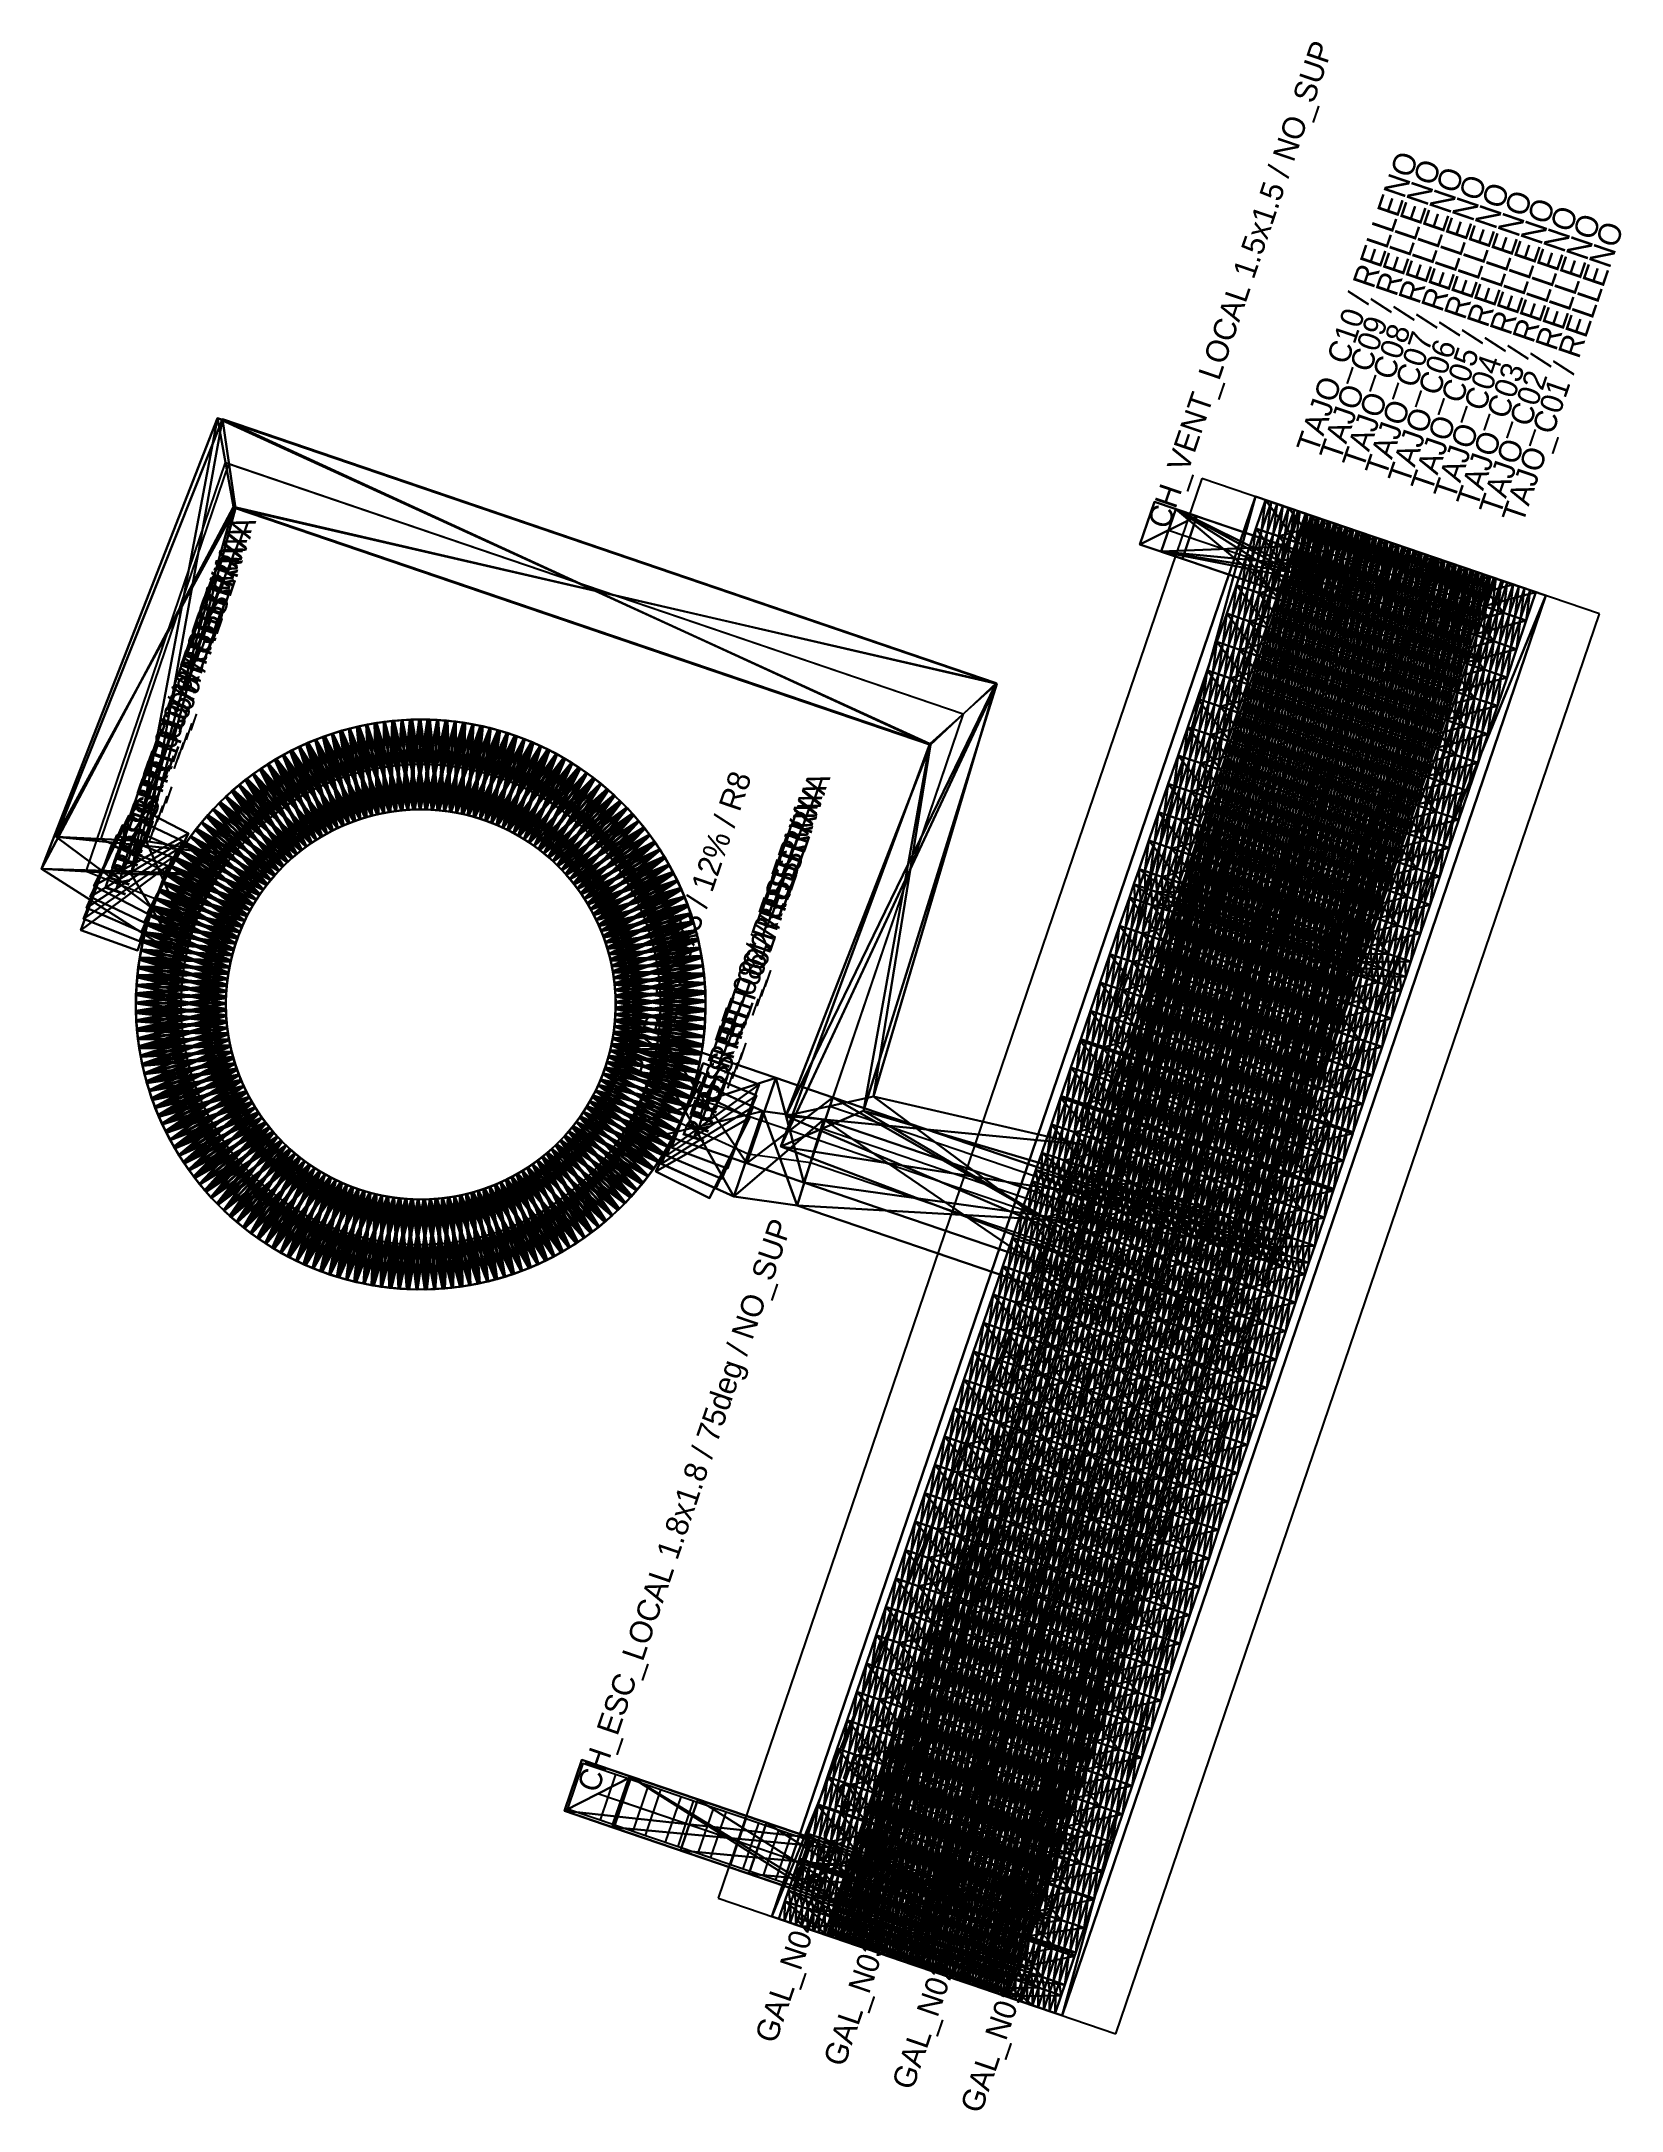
# Model space of a CAD drawing. Extents: x 5005.5 to 5058.2, y 10660.9 to 10729.9.
import ezdxf

# ---------------------------------------------------------------- set-up
doc = ezdxf.new("R2010")
doc.units = 0
for name, color, linetype in [('01_CORTES', 200, 'CONTINUOUS'), ('02_RAMPA', 5, 'CONTINUOUS'), ('03_ACCESOS', 140, 'CONTINUOUS'), ('04_GALERIAS', 3, 'CONTINUOUS'), ('05_RES_REF', 8, 'CONTINUOUS'), ('06_CHIMENEAS', 140, 'CONTINUOUS'), ('07_EJES', 140, 'CONTINUOUS'), ('08_DESCANSOS', 6, 'CONTINUOUS'), ('09_MARCO_MB', 8, 'CONTINUOUS'), ('10_NOMBRES', 7, 'CONTINUOUS')]:
    doc.layers.add(name, color=color, linetype=linetype)

msp = doc.modelspace()

# ---------------------------------------------------------------- texts
at = {"layer": '10_NOMBRES', "color": 140}
for s, p in [('CH_VENT_LOCAL 1.5x1.5 / NO_SUP', (5043.092, 10713.578, 2129.461)), ('TAJO_C08 / RELLENO', (5049.579, 10715.593, 2120.461))]:
    msp.add_text(s, height=0.75, rotation=71.1847, dxfattribs=at).set_placement(p)
at = {"layer": '10_NOMBRES', "color": 200}
msp.add_text('TAJO_C10 / RELLENO', height=0.75, rotation=71.1847, dxfattribs=at).set_placement((5048.057, 10716.112, 2126.461))
at = {"layer": '10_NOMBRES', "color": 6}
for s, p in [('TAJO_C09 / RELLENO', (5048.818, 10715.852, 2123.461)), ('CH_ESC_LOCAL 1.8x1.8 / 75deg / NO_SUP', (5024.071, 10671.462, 2129.461))]:
    msp.add_text(s, height=0.75, rotation=71.1847, dxfattribs=at).set_placement(p)
at = {"layer": '10_NOMBRES', "color": 4}
msp.add_text('TAJO_C07 / RELLENO', height=0.75, rotation=71.1847, dxfattribs=at).set_placement((5050.34, 10715.334, 2117.461))
at = {"layer": '10_NOMBRES', "color": 70}
msp.add_text('TAJO_C06 / RELLENO', height=0.75, rotation=71.1847, dxfattribs=at).set_placement((5051.101, 10715.075, 2114.461))
at = {"layer": '10_NOMBRES', "color": 3}
for s, p in [('TAJO_C05 / RELLENO', (5051.862, 10714.815, 2111.461)), ('GAL_N04 / PISO +27m', (5029.996, 10663.104, 2126.461)), ('GAL_N03 / PISO +18m', (5032.279, 10662.326, 2117.461)), ('GAL_N02 / PISO +9m', (5034.562, 10661.549, 2108.461)), ('GAL_N01 / PISO +0m', (5036.844, 10660.771, 2099.461))]:
    msp.add_text(s, height=0.75, rotation=71.1847, dxfattribs=at).set_placement(p)
at = {"layer": '10_NOMBRES', "color": 50}
msp.add_text('TAJO_C04 / RELLENO', height=0.75, rotation=71.1847, dxfattribs=at).set_placement((5052.623, 10714.556, 2108.461))
at = {"layer": '10_NOMBRES', "color": 2}
msp.add_text('TAJO_C03 / RELLENO', height=0.75, rotation=71.1847, dxfattribs=at).set_placement((5053.383, 10714.297, 2105.461))
at = {"layer": '10_NOMBRES', "color": 30}
msp.add_text('TAJO_C02 / RELLENO', height=0.75, rotation=71.1847, dxfattribs=at).set_placement((5054.144, 10714.038, 2102.461))
at = {"layer": '10_NOMBRES', "color": 1}
msp.add_text('TAJO_C01 / RELLENO', height=0.75, rotation=71.1847, dxfattribs=at).set_placement((5054.905, 10713.778, 2099.461))
at = {"layer": '10_NOMBRES', "color": 8}
for s, p in [('RES_REF_09 / RESERVA', (5008.838, 10702.601, 2126.461)), ('RES_REF_05 / RESERVA', (5008.538, 10701.972, 2114.461)), ('RES_REF_07 / RESERVA', (5008.683, 10702.289, 2120.461)), ('RES_REF_01 / RESERVA', (5008.281, 10701.324, 2102.461)), ('RES_REF_03 / RESERVA', (5008.404, 10701.65, 2108.461)), ('RES_REF_04 / RESERVA', (5027.855, 10693.735, 2111.461)), ('RES_REF_02 / RESERVA', (5027.984, 10694.059, 2105.461)), ('RES_REF_08 / RESERVA', (5027.566, 10693.101, 2123.461)), ('RES_REF_06 / RESERVA', (5027.716, 10693.416, 2117.461))]:
    msp.add_text(s, height=0.75, rotation=71.1847, dxfattribs=at).set_placement(p)
at = {"layer": '10_NOMBRES', "color": 5}
msp.add_text('RMP_01 3x3 / 12% / R8', height=0.75, rotation=71.1847, dxfattribs=at).set_placement((5025.735, 10695.193, 2099.461))

# ---------------------------------------------------------------- linework, layer by layer
at = {"layer": '07_EJES', "color": 4}
for points in [[(5010.728, 10700.727, 2108.461), (5007.01, 10702.204, 2108.461), (5011.656, 10715.837, 2108.461), (5036.252, 10707.456, 2108.461), (5031.543, 10693.635, 2108.461), (5044.043, 10689.376, 2108.461)], [(5011.058, 10701.451, 2126.461), (5007.506, 10703.29, 2126.461), (5011.768, 10715.799, 2126.461), (5036.252, 10707.456, 2126.461), (5031.798, 10694.385, 2126.461), (5039.733, 10691.681, 2126.461)], [(5025.735, 10695.193, 2099.461), (5029.521, 10693.903, 2099.461), (5031.414, 10693.258, 2099.461), (5046.197, 10688.221, 2099.461)], [(5025.441, 10694.453, 2117.461), (5029.08, 10692.793, 2117.461), (5031.158, 10692.505, 2117.461), (5041.375, 10689.024, 2117.461)]]:
    msp.add_polyline3d(points, dxfattribs=at)
at = {"layer": '07_EJES', "color": 3}
for points in [[(5031.286, 10666.89, 2126.461), (5047.412, 10714.218, 2126.461)], [(5033.569, 10666.113, 2117.461), (5049.695, 10713.441, 2117.461)], [(5035.852, 10665.335, 2108.461), (5051.978, 10712.663, 2108.461)], [(5038.134, 10664.557, 2099.461), (5054.26, 10711.885, 2099.461)]]:
    msp.add_polyline3d(points, dxfattribs=at)
at = {"layer": '07_EJES', "color": 140}
for points in [[(5043.092, 10713.578, 2099.461), (5043.092, 10713.578, 2129.461)], [(5053.615, 10709.992, 2099.461), (5043.092, 10713.578, 2099.461)], [(5051.332, 10710.77, 2108.461), (5043.092, 10713.578, 2108.461)], [(5049.05, 10711.548, 2117.461), (5043.092, 10713.578, 2117.461)], [(5046.767, 10712.325, 2126.461), (5043.092, 10713.578, 2126.461)]]:
    msp.add_polyline3d(points, dxfattribs=at)
at = {"layer": '07_EJES', "color": 5}
msp.add_polyline3d([(5025.735, 10695.193, 2099.461), (5025.881, 10695.671, 2099.521), (5025.998, 10696.157, 2099.581), (5026.083, 10696.65, 2099.641), (5026.138, 10697.147, 2099.701), (5026.162, 10697.646, 2099.761), (5026.154, 10698.146, 2099.821), (5026.115, 10698.644, 2099.881), (5026.045, 10699.139, 2099.941), (5025.944, 10699.629, 2100.001), (5025.813, 10700.111, 2100.061), (5025.652, 10700.585, 2100.121), (5025.462, 10701.047, 2100.181), (5025.243, 10701.497, 2100.241), (5024.997, 10701.932, 2100.301), (5024.724, 10702.35, 2100.361), (5024.425, 10702.751, 2100.421), (5024.102, 10703.133, 2100.481), (5023.756, 10703.493, 2100.541), (5023.387, 10703.831, 2100.601), (5022.999, 10704.146, 2100.661), (5022.591, 10704.435, 2100.721), (5022.167, 10704.699, 2100.781), (5021.726, 10704.936, 2100.841), (5021.272, 10705.144, 2100.901), (5020.805, 10705.324, 2100.961), (5020.329, 10705.474, 2101.021), (5019.843, 10705.595, 2101.081), (5019.352, 10705.684, 2101.141), (5018.855, 10705.743, 2101.201), (5018.356, 10705.771, 2101.261), (5017.856, 10705.767, 2101.321), (5017.357, 10705.733, 2101.381), (5016.862, 10705.667, 2101.441), (5016.371, 10705.57, 2101.501), (5015.888, 10705.443, 2101.561), (5015.413, 10705.286, 2101.621), (5014.949, 10705.1, 2101.681), (5014.498, 10704.885, 2101.741), (5014.061, 10704.642, 2101.801), (5013.64, 10704.372, 2101.861), (5013.237, 10704.077, 2101.921), (5012.853, 10703.757, 2101.981), (5012.489, 10703.414, 2102.041), (5012.148, 10703.048, 2102.101), (5011.83, 10702.662, 2102.161), (5011.537, 10702.257, 2102.221), (5011.27, 10701.835, 2102.281), (5011.03, 10701.396, 2102.341), (5010.818, 10700.944, 2102.401), (5010.634, 10700.479, 2102.461), (5010.48, 10700.003, 2102.521), (5010.355, 10699.519, 2102.581), (5010.262, 10699.028, 2102.641), (5010.199, 10698.532, 2102.701), (5010.167, 10698.033, 2102.761), (5010.166, 10697.533, 2102.821), (5010.197, 10697.034, 2102.881), (5010.259, 10696.538, 2102.941), (5010.351, 10696.047, 2103.001), (5010.474, 10695.562, 2103.061), (5010.627, 10695.086, 2103.121), (5010.81, 10694.621, 2103.181), (5011.021, 10694.168, 2103.241), (5011.26, 10693.729, 2103.301), (5011.526, 10693.306, 2103.361), (5011.818, 10692.9, 2103.421), (5012.135, 10692.513, 2103.481), (5012.475, 10692.147, 2103.541), (5012.838, 10691.803, 2103.601), (5013.221, 10691.482, 2103.661), (5013.624, 10691.185, 2103.721), (5014.044, 10690.915, 2103.781), (5014.481, 10690.671, 2103.841), (5014.931, 10690.455, 2103.901), (5015.395, 10690.267, 2103.961), (5015.869, 10690.109, 2104.021), (5016.352, 10689.981, 2104.081), (5016.842, 10689.883, 2104.141), (5017.338, 10689.816, 2104.201), (5017.836, 10689.78, 2104.261), (5018.336, 10689.775, 2104.321), (5018.836, 10689.802, 2104.381), (5019.332, 10689.859, 2104.441), (5019.824, 10689.948, 2104.501), (5020.31, 10690.067, 2104.561), (5020.787, 10690.216, 2104.621), (5021.254, 10690.395, 2104.681), (5021.709, 10690.602, 2104.741), (5022.15, 10690.838, 2104.801), (5022.575, 10691.1, 2104.861), (5022.983, 10691.389, 2104.921), (5023.373, 10691.702, 2104.981), (5023.742, 10692.04, 2105.041), (5024.089, 10692.399, 2105.101), (5024.413, 10692.78, 2105.161), (5024.713, 10693.18, 2105.221), (5024.987, 10693.598, 2105.281), (5025.234, 10694.032, 2105.341), (5025.454, 10694.481, 2105.401), (5025.645, 10694.943, 2105.461), (5025.807, 10695.416, 2105.521), (5025.94, 10695.898, 2105.581), (5026.042, 10696.388, 2105.641), (5026.113, 10696.882, 2105.701), (5026.153, 10697.381, 2105.761), (5026.162, 10697.881, 2105.821), (5026.14, 10698.38, 2105.881), (5026.086, 10698.877, 2105.941), (5026.002, 10699.37, 2106.001), (5025.887, 10699.856, 2106.061), (5025.741, 10700.335, 2106.121), (5025.567, 10700.803, 2106.181), (5025.363, 10701.26, 2106.241), (5025.131, 10701.703, 2106.301), (5024.872, 10702.13, 2106.361), (5024.587, 10702.541, 2106.421), (5024.277, 10702.933, 2106.481), (5023.942, 10703.304, 2106.541), (5023.586, 10703.655, 2106.601), (5023.208, 10703.982, 2106.661), (5022.81, 10704.285, 2106.721), (5022.394, 10704.562, 2106.781), (5021.962, 10704.813, 2106.841), (5021.515, 10705.037, 2106.901), (5021.055, 10705.232, 2106.961), (5020.583, 10705.398, 2107.021), (5020.102, 10705.535, 2107.081), (5019.613, 10705.641, 2107.141), (5019.119, 10705.716, 2107.201), (5018.621, 10705.76, 2107.261), (5018.122, 10705.773, 2107.321), (5017.622, 10705.755, 2107.381), (5017.124, 10705.706, 2107.441), (5016.631, 10705.625, 2107.501), (5016.144, 10705.514, 2107.561), (5015.664, 10705.373, 2107.621), (5015.194, 10705.202, 2107.681), (5014.736, 10705.002, 2107.741), (5014.291, 10704.774, 2107.801), (5013.861, 10704.519, 2107.861), (5013.449, 10704.237, 2107.921), (5013.054, 10703.93, 2107.981), (5012.68, 10703.599, 2108.041), (5012.326, 10703.245, 2108.101), (5011.996, 10702.87, 2108.161), (5011.69, 10702.475, 2108.221), (5011.409, 10702.061, 2108.281), (5011.154, 10701.631, 2108.341), (5010.927, 10701.186, 2108.401), (5010.728, 10700.727, 2108.461), (5010.558, 10700.257, 2108.521), (5010.418, 10699.777, 2108.581), (5010.308, 10699.289, 2108.641), (5010.228, 10698.796, 2108.701), (5010.18, 10698.298, 2108.761), (5010.163, 10697.799, 2108.821), (5010.177, 10697.299, 2108.881), (5010.222, 10696.801, 2108.941), (5010.298, 10696.307, 2109.001), (5010.405, 10695.819, 2109.061), (5010.542, 10695.338, 2109.121), (5010.709, 10694.867, 2109.181), (5010.905, 10694.407, 2109.241), (5011.13, 10693.96, 2109.301), (5011.382, 10693.528, 2109.361), (5011.66, 10693.113, 2109.421), (5011.964, 10692.716, 2109.481), (5012.292, 10692.339, 2109.541), (5012.643, 10691.983, 2109.601), (5013.015, 10691.649, 2109.661), (5013.408, 10691.34, 2109.721), (5013.819, 10691.055, 2109.781), (5014.247, 10690.797, 2109.841), (5014.69, 10690.566, 2109.901), (5015.147, 10690.363, 2109.961), (5015.616, 10690.189, 2110.021), (5016.095, 10690.045, 2110.081), (5016.581, 10689.931, 2110.141), (5017.074, 10689.848, 2110.201), (5017.571, 10689.795, 2110.261), (5018.071, 10689.774, 2110.321), (5018.571, 10689.784, 2110.381), (5019.069, 10689.825, 2110.441), (5019.564, 10689.897, 2110.501), (5020.053, 10690, 2110.561), (5020.535, 10690.133, 2110.621), (5021.007, 10690.296, 2110.681), (5021.469, 10690.488, 2110.741), (5021.917, 10690.709, 2110.801), (5022.351, 10690.957, 2110.861), (5022.769, 10691.232, 2110.921), (5023.168, 10691.533, 2110.981), (5023.548, 10691.858, 2111.041), (5023.907, 10692.206, 2111.101), (5024.244, 10692.575, 2111.161), (5024.557, 10692.965, 2111.221), (5024.844, 10693.374, 2111.281), (5025.106, 10693.8, 2111.341), (5025.341, 10694.241, 2111.401), (5025.547, 10694.697, 2111.461), (5025.725, 10695.164, 2111.521), (5025.873, 10695.641, 2111.581), (5025.991, 10696.127, 2111.641), (5026.079, 10696.619, 2111.701), (5026.136, 10697.116, 2111.761), (5026.161, 10697.615, 2111.821), (5026.155, 10698.115, 2111.881), (5026.118, 10698.614, 2111.941), (5026.05, 10699.109, 2112.001), (5025.951, 10699.599, 2112.061), (5025.822, 10700.082, 2112.121), (5025.663, 10700.556, 2112.181), (5025.475, 10701.019, 2112.241), (5025.258, 10701.469, 2112.301), (5025.013, 10701.905, 2112.361), (5024.741, 10702.325, 2112.421), (5024.444, 10702.727, 2112.481), (5024.123, 10703.11, 2112.541), (5023.778, 10703.471, 2112.601), (5023.411, 10703.811, 2112.661), (5023.024, 10704.127, 2112.721), (5022.617, 10704.418, 2112.781), (5022.193, 10704.684, 2112.841), (5021.754, 10704.922, 2112.901), (5021.3, 10705.132, 2112.961), (5020.835, 10705.314, 2113.021), (5020.358, 10705.466, 2113.081), (5019.874, 10705.588, 2113.141), (5019.382, 10705.68, 2113.201), (5018.886, 10705.74, 2113.261), (5018.387, 10705.77, 2113.321), (5017.887, 10705.768, 2113.381), (5017.388, 10705.736, 2113.441), (5016.892, 10705.672, 2113.501), (5016.402, 10705.577, 2113.561), (5015.918, 10705.452, 2113.621), (5015.442, 10705.297, 2113.681), (5014.978, 10705.112, 2113.741), (5014.526, 10704.899, 2113.801), (5014.088, 10704.658, 2113.861), (5013.666, 10704.39, 2113.921), (5013.261, 10704.096, 2113.981), (5012.876, 10703.777, 2114.041), (5012.511, 10703.435, 2114.101), (5012.168, 10703.071, 2114.161), (5011.849, 10702.687, 2114.221), (5011.555, 10702.283, 2114.281), (5011.286, 10701.861, 2114.341), (5011.044, 10701.424, 2114.401), (5010.83, 10700.972, 2114.461), (5010.644, 10700.508, 2114.521), (5010.488, 10700.033, 2114.581), (5010.362, 10699.549, 2114.641), (5010.266, 10699.058, 2114.701), (5010.202, 10698.563, 2114.761), (5010.168, 10698.064, 2114.821), (5010.165, 10697.564, 2114.881), (5010.194, 10697.065, 2114.941), (5010.254, 10696.569, 2115.001), (5010.344, 10696.077, 2115.061), (5010.466, 10695.592, 2115.121), (5010.617, 10695.116, 2115.181), (5010.798, 10694.649, 2115.241), (5011.007, 10694.196, 2115.301), (5011.245, 10693.756, 2115.361), (5011.509, 10693.331, 2115.421), (5011.799, 10692.924, 2115.481), (5012.115, 10692.536, 2115.541), (5012.454, 10692.169, 2115.601), (5012.815, 10691.823, 2115.661), (5013.197, 10691.501, 2115.721), (5013.598, 10691.203, 2115.781), (5014.018, 10690.931, 2115.841), (5014.453, 10690.685, 2115.901), (5014.903, 10690.467, 2115.961), (5015.366, 10690.278, 2116.021), (5015.839, 10690.118, 2116.081), (5016.322, 10689.988, 2116.141), (5016.812, 10689.888, 2116.201), (5017.307, 10689.819, 2116.261), (5017.806, 10689.781, 2116.321), (5018.305, 10689.775, 2116.381), (5018.805, 10689.799, 2116.441), (5019.302, 10689.855, 2116.501), (5019.794, 10689.941, 2116.561), (5020.28, 10690.059, 2116.621), (5020.758, 10690.206, 2116.681), (5021.225, 10690.383, 2116.741), (5021.681, 10690.588, 2116.801), (5022.123, 10690.822, 2116.861), (5022.549, 10691.083, 2116.921), (5022.958, 10691.37, 2116.981), (5023.349, 10691.682, 2117.041), (5023.719, 10692.018, 2117.101), (5024.068, 10692.376, 2117.161), (5024.393, 10692.756, 2117.221), (5024.695, 10693.155, 2117.281), (5024.97, 10693.572, 2117.341), (5025.22, 10694.005, 2117.401), (5025.441, 10694.453, 2117.461), (5025.634, 10694.914, 2117.521), (5025.798, 10695.387, 2117.581), (5025.932, 10695.868, 2117.641), (5026.036, 10696.357, 2117.701), (5026.109, 10696.852, 2117.761), (5026.151, 10697.35, 2117.821), (5026.162, 10697.85, 2117.881), (5026.142, 10698.349, 2117.941), (5026.09, 10698.846, 2118.001), (5026.008, 10699.339, 2118.061), (5025.895, 10699.826, 2118.121), (5025.751, 10700.305, 2118.181), (5025.578, 10700.774, 2118.241), (5025.376, 10701.232, 2118.301), (5025.146, 10701.676, 2118.361), (5024.889, 10702.104, 2118.421), (5024.605, 10702.516, 2118.481), (5024.296, 10702.909, 2118.541), (5023.964, 10703.282, 2118.601), (5023.608, 10703.634, 2118.661), (5023.232, 10703.962, 2118.721), (5022.835, 10704.267, 2118.781), (5022.42, 10704.546, 2118.841), (5021.989, 10704.799, 2118.901), (5021.543, 10705.024, 2118.961), (5021.083, 10705.221, 2119.021), (5020.613, 10705.389, 2119.081), (5020.132, 10705.527, 2119.141), (5019.644, 10705.635, 2119.201), (5019.15, 10705.712, 2119.261), (5018.652, 10705.758, 2119.321), (5018.153, 10705.773, 2119.381), (5017.653, 10705.757, 2119.441), (5017.155, 10705.71, 2119.501), (5016.661, 10705.631, 2119.561), (5016.174, 10705.522, 2119.621), (5015.693, 10705.383, 2119.681), (5015.223, 10705.214, 2119.741), (5014.764, 10705.015, 2119.801), (5014.318, 10704.789, 2119.861), (5013.888, 10704.535, 2119.921), (5013.474, 10704.255, 2119.981), (5013.078, 10703.95, 2120.041), (5012.702, 10703.62, 2120.101), (5012.348, 10703.267, 2120.161), (5012.016, 10702.893, 2120.221), (5011.708, 10702.5, 2120.281), (5011.425, 10702.087, 2120.341), (5011.169, 10701.658, 2120.401), (5010.94, 10701.214, 2120.461), (5010.739, 10700.756, 2120.521), (5010.568, 10700.286, 2120.581), (5010.425, 10699.807, 2120.641), (5010.313, 10699.32, 2120.701), (5010.232, 10698.826, 2120.761), (5010.182, 10698.329, 2120.821), (5010.163, 10697.83, 2120.881), (5010.175, 10697.33, 2120.941), (5010.218, 10696.832, 2121.001), (5010.292, 10696.337, 2121.061), (5010.398, 10695.849, 2121.121), (5010.533, 10695.367, 2121.181), (5010.698, 10694.896, 2121.241), (5010.892, 10694.435, 2121.301), (5011.115, 10693.987, 2121.361), (5011.365, 10693.555, 2121.421), (5011.642, 10693.138, 2121.481), (5011.944, 10692.74, 2121.541), (5012.271, 10692.361, 2121.601), (5012.62, 10692.004, 2121.661), (5012.992, 10691.669, 2121.721), (5013.383, 10691.358, 2121.781), (5013.793, 10691.072, 2121.841), (5014.22, 10690.812, 2121.901), (5014.662, 10690.58, 2121.961), (5015.119, 10690.375, 2122.021), (5015.587, 10690.199, 2122.081), (5016.065, 10690.053, 2122.141), (5016.551, 10689.937, 2122.201), (5017.044, 10689.852, 2122.261), (5017.541, 10689.797, 2122.321), (5018.04, 10689.774, 2122.381), (5018.54, 10689.782, 2122.441), (5019.038, 10689.821, 2122.501), (5019.533, 10689.892, 2122.561), (5020.023, 10689.992, 2122.621), (5020.505, 10690.124, 2122.681), (5020.978, 10690.285, 2122.741), (5021.44, 10690.476, 2122.801), (5021.89, 10690.695, 2122.861), (5022.325, 10690.941, 2122.921), (5022.743, 10691.215, 2122.981), (5023.144, 10691.513, 2123.041), (5023.525, 10691.837, 2123.101), (5023.886, 10692.183, 2123.161), (5024.224, 10692.552, 2123.221), (5024.538, 10692.94, 2123.281), (5024.827, 10693.348, 2123.341), (5025.091, 10693.773, 2123.401), (5025.327, 10694.214, 2123.461), (5025.535, 10694.668, 2123.521), (5025.715, 10695.135, 2123.581), (5025.865, 10695.611, 2123.641), (5025.985, 10696.097, 2123.701), (5026.074, 10696.589, 2123.761), (5026.133, 10697.085, 2123.821), (5026.16, 10697.584, 2123.881), (5026.157, 10698.084, 2123.941), (5026.122, 10698.583, 2124.001), (5026.055, 10699.078, 2124.061), (5025.958, 10699.569, 2124.121), (5025.831, 10700.052, 2124.181), (5025.674, 10700.527, 2124.241), (5025.487, 10700.99, 2124.301), (5025.272, 10701.442, 2124.361), (5025.029, 10701.879, 2124.421), (5024.759, 10702.299, 2124.481), (5024.463, 10702.703, 2124.541), (5024.143, 10703.087, 2124.601), (5023.8, 10703.45, 2124.661), (5023.434, 10703.791, 2124.721), (5023.048, 10704.108, 2124.781), (5022.643, 10704.401, 2124.841), (5022.22, 10704.668, 2124.901), (5021.782, 10704.908, 2124.961), (5021.329, 10705.12, 2125.021), (5020.864, 10705.303, 2125.081), (5020.388, 10705.457, 2125.141), (5019.904, 10705.581, 2125.201), (5019.413, 10705.675, 2125.261), (5018.917, 10705.738, 2125.321), (5018.418, 10705.769, 2125.381), (5017.918, 10705.769, 2125.441), (5017.419, 10705.739, 2125.501), (5016.923, 10705.677, 2125.561), (5016.432, 10705.584, 2125.621), (5015.947, 10705.46, 2125.681), (5015.472, 10705.307, 2125.741), (5015.006, 10705.124, 2125.801), (5014.553, 10704.913, 2125.861), (5014.114, 10704.673, 2125.921), (5013.691, 10704.407, 2125.981), (5013.286, 10704.115, 2126.041), (5012.899, 10703.798, 2126.101), (5012.533, 10703.457, 2126.161), (5012.189, 10703.095, 2126.221), (5011.868, 10702.711, 2126.281), (5011.572, 10702.308, 2126.341), (5011.302, 10701.888, 2126.401), (5011.058, 10701.451, 2126.461), (5010.842, 10701, 2126.521), (5010.655, 10700.537, 2126.581), (5010.497, 10700.063, 2126.641), (5010.369, 10699.579, 2126.701), (5010.272, 10699.089, 2126.761), (5010.205, 10698.594, 2126.821), (5010.169, 10698.095, 2126.881), (5010.165, 10697.595, 2126.941), (5010.191, 10697.096, 2127.001), (5010.249, 10696.599, 2127.061), (5010.338, 10696.107, 2127.121), (5010.457, 10695.622, 2127.181), (5010.607, 10695.145, 2127.241), (5010.786, 10694.678, 2127.301), (5010.993, 10694.223, 2127.361), (5011.229, 10693.782, 2127.421), (5011.492, 10693.357, 2127.481), (5011.781, 10692.949, 2127.541), (5012.095, 10692.56, 2127.601), (5012.432, 10692.191, 2127.661), (5012.792, 10691.844, 2127.721), (5013.173, 10691.52, 2127.781), (5013.573, 10691.221, 2127.841), (5013.991, 10690.947, 2127.901), (5014.426, 10690.7, 2127.961), (5014.875, 10690.48, 2128.021), (5015.337, 10690.289, 2128.081), (5015.81, 10690.127, 2128.141), (5016.292, 10689.995, 2128.201), (5016.781, 10689.893, 2128.261), (5017.276, 10689.822, 2128.321), (5017.775, 10689.783, 2128.381), (5018.274, 10689.774, 2128.441), (5018.774, 10689.797, 2128.501), (5019.271, 10689.85, 2128.561), (5019.764, 10689.935, 2128.621), (5020.25, 10690.05, 2128.681), (5020.728, 10690.196, 2128.741), (5021.197, 10690.371, 2128.801), (5021.653, 10690.575, 2128.861), (5022.096, 10690.807, 2128.921), (5022.523, 10691.066, 2128.981), (5022.934, 10691.352, 2129.041), (5023.325, 10691.662, 2129.101), (5023.697, 10691.997, 2129.161), (5024.047, 10692.353, 2129.221), (5024.374, 10692.732, 2129.281), (5024.677, 10693.129, 2129.341), (5024.954, 10693.545, 2129.401), (5025.205, 10693.978, 2129.461)], dxfattribs=at)
at = {"layer": '07_EJES', "color": 6}
for points in [[(5031.68, 10668.869, 2099.461), (5024.071, 10671.462, 2129.461)], [(5031.931, 10668.783, 2126.461), (5024.832, 10671.202, 2126.461)], [(5034.214, 10668.006, 2117.461), (5027.115, 10670.425, 2117.461)], [(5036.497, 10667.228, 2108.461), (5029.397, 10669.647, 2108.461)], [(5038.779, 10666.45, 2099.461), (5031.68, 10668.869, 2099.461)]]:
    msp.add_polyline3d(points, dxfattribs=at)
at = {"layer": '08_DESCANSOS', "color": 6}
for points in [[(5023.056, 10670.962, 2129.461), (5024.57, 10670.446, 2129.461), (5025.086, 10671.961, 2129.461), (5023.572, 10672.477, 2129.461), (5023.056, 10670.962, 2129.461)], [(5024.143, 10670.592, 2125.175), (5025.657, 10670.076, 2125.175), (5026.173, 10671.59, 2125.175), (5024.659, 10672.106, 2125.175), (5024.143, 10670.592, 2125.175)], [(5025.23, 10670.222, 2120.889), (5026.744, 10669.706, 2120.889), (5027.26, 10671.22, 2120.889), (5025.746, 10671.736, 2120.889), (5025.23, 10670.222, 2120.889)], [(5026.317, 10669.851, 2116.604), (5027.831, 10669.335, 2116.604), (5028.347, 10670.85, 2116.604), (5026.833, 10671.366, 2116.604), (5026.317, 10669.851, 2116.604)], [(5027.404, 10669.481, 2112.318), (5028.918, 10668.965, 2112.318), (5029.434, 10670.479, 2112.318), (5027.92, 10670.995, 2112.318), (5027.404, 10669.481, 2112.318)], [(5028.491, 10669.111, 2108.032), (5030.005, 10668.595, 2108.032), (5030.521, 10670.109, 2108.032), (5029.007, 10670.625, 2108.032), (5028.491, 10669.111, 2108.032)], [(5029.578, 10668.74, 2103.747), (5031.092, 10668.224, 2103.747), (5031.608, 10669.739, 2103.747), (5030.094, 10670.255, 2103.747), (5029.578, 10668.74, 2103.747)], [(5030.665, 10668.37, 2099.461), (5032.179, 10667.854, 2099.461), (5032.695, 10669.368, 2099.461), (5031.181, 10669.884, 2099.461), (5030.665, 10668.37, 2099.461)]]:
    msp.add_polyline3d(points, dxfattribs=at)
at = {"layer": '09_MARCO_MB', "color": 8}
for points in [[(5044.21, 10715.309, 2097.961), (5028.084, 10667.981, 2097.961)], [(5044.21, 10715.309, 2127.961), (5028.084, 10667.981, 2127.961)], [(5057.462, 10710.794, 2097.961), (5044.21, 10715.309, 2097.961)], [(5057.462, 10710.794, 2127.961), (5044.21, 10715.309, 2127.961)], [(5044.21, 10715.309, 2097.961), (5044.21, 10715.309, 2127.961)], [(5041.336, 10663.466, 2097.961), (5057.462, 10710.794, 2097.961)], [(5041.336, 10663.466, 2127.961), (5057.462, 10710.794, 2127.961)], [(5057.462, 10710.794, 2097.961), (5057.462, 10710.794, 2127.961)], [(5028.084, 10667.981, 2097.961), (5041.336, 10663.466, 2097.961)], [(5028.084, 10667.981, 2127.961), (5041.336, 10663.466, 2127.961)], [(5028.084, 10667.981, 2097.961), (5028.084, 10667.981, 2127.961)], [(5041.336, 10663.466, 2097.961), (5041.336, 10663.466, 2127.961)]]:
    msp.add_polyline3d(points, dxfattribs=at)

msp.set_redraw_order([(e.dxf.handle, doc.entitydb.next_handle()) for e in msp.query("TEXT MTEXT ATTDEF DIMENSION ARC_DIMENSION")])  # texts and dimensions are drawn at this point

# ---------------------------------------------------------------- meshes
at = {"layer": '01_CORTES', "color": 200}
mesh = msp.add_polyface(dxfattribs=at)
corners = [(5046.579, 10713.446, 2125.711), (5046.769, 10713.381, 2124.961), (5046.445, 10712.435, 2124.961), (5046.904, 10714.392, 2125.711), (5047.094, 10714.327, 2124.961), (5048.492, 10713.851, 2124.961), (5048.301, 10713.916, 2125.711), (5048.171, 10712.903, 2124.961), (5047.981, 10712.968, 2125.711), (5046.389, 10713.511, 2126.461), (5046.255, 10712.5, 2125.711), (5046.064, 10712.565, 2126.461), (5046.713, 10714.457, 2126.461), (5048.111, 10713.98, 2126.461), (5047.79, 10713.033, 2126.461), (5046.199, 10713.575, 2127.211), (5045.874, 10712.63, 2127.211), (5046.523, 10714.521, 2127.211), (5047.921, 10714.045, 2127.211), (5047.6, 10713.098, 2127.211), (5046.009, 10713.64, 2127.961), (5045.684, 10712.694, 2127.961), (5046.333, 10714.586, 2127.961), (5047.73, 10714.11, 2127.961), (5047.41, 10713.163, 2127.961), (5047.089, 10712.216, 2127.961)]
mesh.append_faces([[corners[k] for k in face] for face in [(0, 1, 2), (3, 4, 1), (0, 3, 1), (5, 6, 7), (6, 8, 7), (9, 0, 10), (11, 9, 10), (12, 3, 0), (9, 12, 0), (6, 13, 8), (13, 14, 8), (15, 9, 11), (16, 15, 11), (17, 12, 9), (15, 17, 9), (13, 18, 14), (18, 19, 14), (20, 15, 16), (21, 20, 16), (22, 17, 15), (20, 22, 15), (18, 23, 19), (23, 24, 19), (2, 1, 7), (1, 4, 5), (1, 5, 7), (4, 3, 6), (4, 6, 5), (3, 12, 13), (3, 13, 6), (12, 17, 18), (12, 18, 13), (17, 22, 23), (17, 23, 18), (22, 20, 24), (22, 24, 23), (20, 25, 24)]])
at = {"layer": '01_CORTES', "color": 6}
mesh = msp.add_polyface(dxfattribs=at)
corners = [(5047.34, 10713.187, 2122.711), (5047.53, 10713.122, 2121.961), (5047.205, 10712.176, 2121.961), (5047.664, 10714.133, 2122.711), (5047.854, 10714.068, 2121.961), (5049.253, 10713.591, 2121.961), (5049.063, 10713.656, 2122.711), (5048.932, 10712.644, 2121.961), (5048.742, 10712.709, 2122.711), (5047.149, 10713.252, 2123.461), (5047.015, 10712.241, 2122.711), (5046.825, 10712.306, 2123.461), (5047.474, 10714.197, 2123.461), (5048.872, 10713.721, 2123.461), (5048.552, 10712.774, 2123.461), (5046.959, 10713.316, 2124.211), (5046.635, 10712.37, 2124.211), (5047.284, 10714.262, 2124.211), (5048.682, 10713.786, 2124.211), (5048.361, 10712.839, 2124.211), (5046.769, 10713.381, 2124.961), (5046.445, 10712.435, 2124.961), (5047.094, 10714.327, 2124.961), (5048.492, 10713.851, 2124.961), (5048.171, 10712.903, 2124.961), (5047.85, 10711.956, 2124.961)]
mesh.append_faces([[corners[k] for k in face] for face in [(0, 1, 2), (3, 4, 1), (0, 3, 1), (5, 6, 7), (6, 8, 7), (9, 0, 10), (11, 9, 10), (12, 3, 0), (9, 12, 0), (6, 13, 8), (13, 14, 8), (15, 9, 11), (16, 15, 11), (17, 12, 9), (15, 17, 9), (13, 18, 14), (18, 19, 14), (20, 15, 16), (21, 20, 16), (22, 17, 15), (20, 22, 15), (18, 23, 19), (23, 24, 19), (2, 1, 7), (1, 4, 5), (1, 5, 7), (4, 3, 6), (4, 6, 5), (3, 12, 13), (3, 13, 6), (12, 17, 18), (12, 18, 13), (17, 22, 23), (17, 23, 18), (22, 20, 24), (22, 24, 23), (20, 25, 24)]])
at = {"layer": '01_CORTES', "color": 140}
mesh = msp.add_polyface(dxfattribs=at)
corners = [(5048.1, 10712.928, 2119.711), (5048.29, 10712.863, 2118.961), (5047.966, 10711.917, 2118.961), (5048.425, 10713.874, 2119.711), (5048.615, 10713.809, 2118.961), (5050.014, 10713.332, 2118.961), (5049.824, 10713.397, 2119.711), (5049.694, 10712.385, 2118.961), (5049.503, 10712.45, 2119.711), (5047.91, 10712.992, 2120.461), (5047.776, 10711.982, 2119.711), (5047.585, 10712.047, 2120.461), (5048.234, 10713.938, 2120.461), (5049.634, 10713.462, 2120.461), (5049.313, 10712.514, 2120.461), (5047.72, 10713.057, 2121.211), (5047.395, 10712.111, 2121.211), (5048.044, 10714.003, 2121.211), (5049.443, 10713.526, 2121.211), (5049.123, 10712.579, 2121.211), (5047.53, 10713.122, 2121.961), (5047.205, 10712.176, 2121.961), (5047.854, 10714.068, 2121.961), (5049.253, 10713.591, 2121.961), (5048.932, 10712.644, 2121.961), (5048.612, 10711.697, 2121.961)]
mesh.append_faces([[corners[k] for k in face] for face in [(0, 1, 2), (3, 4, 1), (0, 3, 1), (5, 6, 7), (6, 8, 7), (9, 0, 10), (11, 9, 10), (12, 3, 0), (9, 12, 0), (6, 13, 8), (13, 14, 8), (15, 9, 11), (16, 15, 11), (17, 12, 9), (15, 17, 9), (13, 18, 14), (18, 19, 14), (20, 15, 16), (21, 20, 16), (22, 17, 15), (20, 22, 15), (18, 23, 19), (23, 24, 19), (2, 1, 7), (1, 4, 5), (1, 5, 7), (4, 3, 6), (4, 6, 5), (3, 12, 13), (3, 13, 6), (12, 17, 18), (12, 18, 13), (17, 22, 23), (17, 23, 18), (22, 20, 24), (22, 24, 23), (20, 25, 24)]])
at = {"layer": '01_CORTES', "color": 4}
mesh = msp.add_polyface(dxfattribs=at)
corners = [(5048.861, 10712.669, 2116.711), (5049.051, 10712.604, 2115.961), (5048.726, 10711.658, 2115.961), (5049.185, 10713.614, 2116.711), (5049.375, 10713.55, 2115.961), (5050.776, 10713.073, 2115.961), (5050.585, 10713.137, 2116.711), (5050.455, 10712.125, 2115.961), (5050.265, 10712.19, 2116.711), (5048.67, 10712.733, 2117.461), (5048.536, 10711.723, 2116.711), (5048.346, 10711.787, 2117.461), (5048.995, 10713.679, 2117.461), (5050.395, 10713.202, 2117.461), (5050.074, 10712.255, 2117.461), (5048.48, 10712.798, 2118.211), (5048.156, 10711.852, 2118.211), (5048.805, 10713.744, 2118.211), (5050.205, 10713.267, 2118.211), (5049.884, 10712.32, 2118.211), (5048.29, 10712.863, 2118.961), (5047.966, 10711.917, 2118.961), (5048.615, 10713.809, 2118.961), (5050.014, 10713.332, 2118.961), (5049.694, 10712.385, 2118.961), (5049.373, 10711.437, 2118.961)]
mesh.append_faces([[corners[k] for k in face] for face in [(0, 1, 2), (3, 4, 1), (0, 3, 1), (5, 6, 7), (6, 8, 7), (9, 0, 10), (11, 9, 10), (12, 3, 0), (9, 12, 0), (6, 13, 8), (13, 14, 8), (15, 9, 11), (16, 15, 11), (17, 12, 9), (15, 17, 9), (13, 18, 14), (18, 19, 14), (20, 15, 16), (21, 20, 16), (22, 17, 15), (20, 22, 15), (18, 23, 19), (23, 24, 19), (2, 1, 7), (1, 4, 5), (1, 5, 7), (4, 3, 6), (4, 6, 5), (3, 12, 13), (3, 13, 6), (12, 17, 18), (12, 18, 13), (17, 22, 23), (17, 23, 18), (22, 20, 24), (22, 24, 23), (20, 25, 24)]])
at = {"layer": '01_CORTES', "color": 200}
mesh = msp.add_polyface(dxfattribs=at)
corners = [(5045.93, 10711.554, 2125.711), (5046.12, 10711.489, 2124.961), (5045.796, 10710.543, 2124.961), (5046.255, 10712.5, 2125.711), (5046.445, 10712.435, 2124.961), (5047.85, 10711.956, 2124.961), (5047.66, 10712.021, 2125.711), (5047.53, 10711.009, 2124.961), (5047.34, 10711.074, 2125.711), (5046.579, 10713.446, 2125.711), (5048.171, 10712.903, 2124.961), (5047.981, 10712.968, 2125.711), (5045.74, 10711.619, 2126.461), (5045.606, 10710.608, 2125.711), (5046.064, 10712.565, 2126.461), (5047.47, 10712.086, 2126.461), (5047.149, 10711.139, 2126.461), (5047.79, 10713.033, 2126.461), (5045.55, 10711.684, 2127.211), (5045.415, 10710.673, 2126.461), (5045.874, 10712.63, 2127.211), (5047.279, 10712.151, 2127.211), (5046.959, 10711.204, 2127.211), (5047.6, 10713.098, 2127.211), (5045.36, 10711.748, 2127.961), (5045.225, 10710.738, 2127.211), (5045.684, 10712.694, 2127.961), (5047.089, 10712.216, 2127.961), (5046.769, 10711.268, 2127.961), (5047.41, 10713.163, 2127.961), (5046.009, 10713.64, 2127.961), (5046.448, 10710.321, 2127.961)]
mesh.append_faces([[corners[k] for k in face] for face in [(0, 1, 2), (3, 4, 1), (0, 3, 1), (5, 6, 7), (6, 8, 7), (3, 9, 4), (10, 11, 5), (11, 6, 5), (12, 0, 13), (14, 3, 0), (12, 14, 0), (6, 15, 8), (15, 16, 8), (11, 17, 6), (17, 15, 6), (18, 12, 19), (20, 14, 12), (18, 20, 12), (15, 21, 16), (21, 22, 16), (17, 23, 15), (23, 21, 15), (24, 18, 25), (26, 20, 18), (24, 26, 18), (21, 27, 22), (27, 28, 22), (23, 29, 21), (29, 27, 21), (1, 4, 5), (1, 5, 7), (4, 10, 5), (30, 26, 27), (26, 24, 28), (26, 28, 27), (24, 31, 28)]])
at = {"layer": '01_CORTES', "color": 6}
mesh = msp.add_polyface(dxfattribs=at)
corners = [(5046.691, 10711.295, 2122.711), (5046.881, 10711.23, 2121.961), (5046.556, 10710.284, 2121.961), (5047.015, 10712.241, 2122.711), (5047.205, 10712.176, 2121.961), (5048.612, 10711.697, 2121.961), (5048.421, 10711.762, 2122.711), (5048.291, 10710.75, 2121.961), (5048.101, 10710.814, 2122.711), (5047.34, 10713.187, 2122.711), (5048.932, 10712.644, 2121.961), (5048.742, 10712.709, 2122.711), (5046.5, 10711.36, 2123.461), (5046.366, 10710.349, 2122.711), (5046.825, 10712.306, 2123.461), (5048.231, 10711.827, 2123.461), (5047.911, 10710.879, 2123.461), (5048.552, 10712.774, 2123.461), (5046.31, 10711.425, 2124.211), (5046.176, 10710.414, 2123.461), (5046.635, 10712.37, 2124.211), (5048.041, 10711.891, 2124.211), (5047.72, 10710.944, 2124.211), (5048.361, 10712.839, 2124.211), (5046.12, 10711.489, 2124.961), (5045.986, 10710.479, 2124.211), (5046.445, 10712.435, 2124.961), (5047.85, 10711.956, 2124.961), (5047.53, 10711.009, 2124.961), (5048.171, 10712.903, 2124.961), (5046.769, 10713.381, 2124.961), (5047.209, 10710.062, 2124.961)]
mesh.append_faces([[corners[k] for k in face] for face in [(0, 1, 2), (3, 4, 1), (0, 3, 1), (5, 6, 7), (6, 8, 7), (3, 9, 4), (10, 11, 5), (11, 6, 5), (12, 0, 13), (14, 3, 0), (12, 14, 0), (6, 15, 8), (15, 16, 8), (11, 17, 6), (17, 15, 6), (18, 12, 19), (20, 14, 12), (18, 20, 12), (15, 21, 16), (21, 22, 16), (17, 23, 15), (23, 21, 15), (24, 18, 25), (26, 20, 18), (24, 26, 18), (21, 27, 22), (27, 28, 22), (23, 29, 21), (29, 27, 21), (1, 4, 5), (1, 5, 7), (4, 10, 5), (30, 26, 27), (26, 24, 28), (26, 28, 27), (24, 31, 28)]])
at = {"layer": '01_CORTES', "color": 140}
mesh = msp.add_polyface(dxfattribs=at)
corners = [(5047.451, 10711.036, 2119.711), (5047.641, 10710.971, 2118.961), (5047.317, 10710.025, 2118.961), (5047.776, 10711.982, 2119.711), (5047.966, 10711.917, 2118.961), (5049.373, 10711.437, 2118.961), (5049.183, 10711.502, 2119.711), (5049.053, 10710.49, 2118.961), (5048.862, 10710.555, 2119.711), (5048.1, 10712.928, 2119.711), (5049.694, 10712.385, 2118.961), (5049.503, 10712.45, 2119.711), (5047.261, 10711.101, 2120.461), (5047.127, 10710.09, 2119.711), (5047.585, 10712.047, 2120.461), (5048.992, 10711.567, 2120.461), (5048.672, 10710.62, 2120.461), (5049.313, 10712.514, 2120.461), (5047.071, 10711.165, 2121.211), (5046.936, 10710.155, 2120.461), (5047.395, 10712.111, 2121.211), (5048.802, 10711.632, 2121.211), (5048.482, 10710.685, 2121.211), (5049.123, 10712.579, 2121.211), (5046.881, 10711.23, 2121.961), (5046.746, 10710.22, 2121.211), (5047.205, 10712.176, 2121.961), (5048.612, 10711.697, 2121.961), (5048.291, 10710.75, 2121.961), (5048.932, 10712.644, 2121.961), (5047.53, 10713.122, 2121.961), (5047.971, 10709.802, 2121.961)]
mesh.append_faces([[corners[k] for k in face] for face in [(0, 1, 2), (3, 4, 1), (0, 3, 1), (5, 6, 7), (6, 8, 7), (3, 9, 4), (10, 11, 5), (11, 6, 5), (12, 0, 13), (14, 3, 0), (12, 14, 0), (6, 15, 8), (15, 16, 8), (11, 17, 6), (17, 15, 6), (18, 12, 19), (20, 14, 12), (18, 20, 12), (15, 21, 16), (21, 22, 16), (17, 23, 15), (23, 21, 15), (24, 18, 25), (26, 20, 18), (24, 26, 18), (21, 27, 22), (27, 28, 22), (23, 29, 21), (29, 27, 21), (1, 4, 5), (1, 5, 7), (4, 10, 5), (30, 26, 27), (26, 24, 28), (26, 28, 27), (24, 31, 28)]])
at = {"layer": '01_CORTES', "color": 70}
mesh = msp.add_polyface(dxfattribs=at)
corners = [(5049.621, 10712.409, 2113.711), (5049.811, 10712.345, 2112.961), (5049.487, 10711.399, 2112.961), (5049.945, 10713.355, 2113.711), (5050.136, 10713.291, 2112.961), (5051.537, 10712.813, 2112.961), (5051.347, 10712.878, 2113.711), (5051.216, 10711.866, 2112.961), (5051.026, 10711.931, 2113.711), (5049.431, 10712.474, 2114.461), (5049.296, 10711.464, 2113.711), (5049.106, 10711.528, 2114.461), (5049.755, 10713.42, 2114.461), (5051.156, 10712.943, 2114.461), (5050.836, 10711.996, 2114.461), (5049.241, 10712.539, 2115.211), (5048.916, 10711.593, 2115.211), (5049.565, 10713.485, 2115.211), (5050.966, 10713.008, 2115.211), (5050.645, 10712.06, 2115.211), (5049.051, 10712.604, 2115.961), (5048.726, 10711.658, 2115.961), (5049.375, 10713.55, 2115.961), (5050.776, 10713.073, 2115.961), (5050.455, 10712.125, 2115.961), (5050.134, 10711.178, 2115.961)]
mesh.append_faces([[corners[k] for k in face] for face in [(0, 1, 2), (3, 4, 1), (0, 3, 1), (5, 6, 7), (6, 8, 7), (9, 0, 10), (11, 9, 10), (12, 3, 0), (9, 12, 0), (6, 13, 8), (13, 14, 8), (15, 9, 11), (16, 15, 11), (17, 12, 9), (15, 17, 9), (13, 18, 14), (18, 19, 14), (20, 15, 16), (21, 20, 16), (22, 17, 15), (20, 22, 15), (18, 23, 19), (23, 24, 19), (2, 1, 7), (1, 4, 5), (1, 5, 7), (4, 3, 6), (4, 6, 5), (3, 12, 13), (3, 13, 6), (12, 17, 18), (12, 18, 13), (17, 22, 23), (17, 23, 18), (22, 20, 24), (22, 24, 23), (20, 25, 24)]])
at = {"layer": '01_CORTES', "color": 3}
mesh = msp.add_polyface(dxfattribs=at)
corners = [(5050.381, 10712.15, 2110.711), (5050.572, 10712.086, 2109.961), (5050.247, 10711.14, 2109.961), (5050.706, 10713.096, 2110.711), (5050.896, 10713.031, 2109.961), (5052.298, 10712.554, 2109.961), (5052.108, 10712.619, 2110.711), (5051.978, 10711.606, 2109.961), (5051.787, 10711.671, 2110.711), (5050.191, 10712.215, 2111.461), (5050.057, 10711.204, 2110.711), (5049.867, 10711.269, 2111.461), (5050.516, 10713.161, 2111.461), (5051.917, 10712.683, 2111.461), (5051.597, 10711.736, 2111.461), (5050.001, 10712.28, 2112.211), (5049.677, 10711.334, 2112.211), (5050.326, 10713.226, 2112.211), (5051.727, 10712.748, 2112.211), (5051.407, 10711.801, 2112.211), (5049.811, 10712.345, 2112.961), (5049.487, 10711.399, 2112.961), (5050.136, 10713.291, 2112.961), (5051.537, 10712.813, 2112.961), (5051.216, 10711.866, 2112.961), (5050.896, 10710.919, 2112.961)]
mesh.append_faces([[corners[k] for k in face] for face in [(0, 1, 2), (3, 4, 1), (0, 3, 1), (5, 6, 7), (6, 8, 7), (9, 0, 10), (11, 9, 10), (12, 3, 0), (9, 12, 0), (6, 13, 8), (13, 14, 8), (15, 9, 11), (16, 15, 11), (17, 12, 9), (15, 17, 9), (13, 18, 14), (18, 19, 14), (20, 15, 16), (21, 20, 16), (22, 17, 15), (20, 22, 15), (18, 23, 19), (23, 24, 19), (2, 1, 7), (1, 4, 5), (1, 5, 7), (4, 3, 6), (4, 6, 5), (3, 12, 13), (3, 13, 6), (12, 17, 18), (12, 18, 13), (17, 22, 23), (17, 23, 18), (22, 20, 24), (22, 24, 23), (20, 25, 24)]])
at = {"layer": '01_CORTES', "color": 4}
mesh = msp.add_polyface(dxfattribs=at)
corners = [(5048.212, 10710.777, 2116.711), (5048.402, 10710.712, 2115.961), (5048.077, 10709.766, 2115.961), (5048.536, 10711.723, 2116.711), (5048.726, 10711.658, 2115.961), (5050.134, 10711.178, 2115.961), (5049.944, 10711.243, 2116.711), (5049.814, 10710.231, 2115.961), (5049.624, 10710.296, 2116.711), (5048.861, 10712.669, 2116.711), (5050.455, 10712.125, 2115.961), (5050.265, 10712.19, 2116.711), (5048.021, 10710.842, 2117.461), (5047.887, 10709.831, 2116.711), (5048.346, 10711.787, 2117.461), (5049.754, 10711.308, 2117.461), (5049.433, 10710.36, 2117.461), (5050.074, 10712.255, 2117.461), (5047.831, 10710.906, 2118.211), (5047.697, 10709.896, 2117.461), (5048.156, 10711.852, 2118.211), (5049.563, 10711.373, 2118.211), (5049.243, 10710.425, 2118.211), (5049.884, 10712.32, 2118.211), (5047.641, 10710.971, 2118.961), (5047.507, 10709.96, 2118.211), (5047.966, 10711.917, 2118.961), (5049.373, 10711.437, 2118.961), (5049.053, 10710.49, 2118.961), (5049.694, 10712.385, 2118.961), (5048.29, 10712.863, 2118.961), (5048.732, 10709.543, 2118.961)]
mesh.append_faces([[corners[k] for k in face] for face in [(0, 1, 2), (3, 4, 1), (0, 3, 1), (5, 6, 7), (6, 8, 7), (3, 9, 4), (10, 11, 5), (11, 6, 5), (12, 0, 13), (14, 3, 0), (12, 14, 0), (6, 15, 8), (15, 16, 8), (11, 17, 6), (17, 15, 6), (18, 12, 19), (20, 14, 12), (18, 20, 12), (15, 21, 16), (21, 22, 16), (17, 23, 15), (23, 21, 15), (24, 18, 25), (26, 20, 18), (24, 26, 18), (21, 27, 22), (27, 28, 22), (23, 29, 21), (29, 27, 21), (1, 4, 5), (1, 5, 7), (4, 10, 5), (30, 26, 27), (26, 24, 28), (26, 28, 27), (24, 31, 28)]])
at = {"layer": '01_CORTES', "color": 70}
mesh = msp.add_polyface(dxfattribs=at)
corners = [(5048.972, 10710.518, 2113.711), (5049.162, 10710.453, 2112.961), (5048.838, 10709.507, 2112.961), (5049.296, 10711.464, 2113.711), (5049.487, 10711.399, 2112.961), (5050.896, 10710.919, 2112.961), (5050.705, 10710.983, 2113.711), (5050.575, 10709.971, 2112.961), (5050.385, 10710.036, 2113.711), (5049.621, 10712.409, 2113.711), (5051.216, 10711.866, 2112.961), (5051.026, 10711.931, 2113.711), (5048.782, 10710.582, 2114.461), (5048.647, 10709.572, 2113.711), (5049.106, 10711.528, 2114.461), (5050.515, 10711.048, 2114.461), (5050.195, 10710.101, 2114.461), (5050.836, 10711.996, 2114.461), (5048.592, 10710.647, 2115.211), (5048.457, 10709.637, 2114.461), (5048.916, 10711.593, 2115.211), (5050.325, 10711.113, 2115.211), (5050.004, 10710.166, 2115.211), (5050.645, 10712.06, 2115.211), (5048.402, 10710.712, 2115.961), (5048.267, 10709.701, 2115.211), (5048.726, 10711.658, 2115.961), (5050.134, 10711.178, 2115.961), (5049.814, 10710.231, 2115.961), (5050.455, 10712.125, 2115.961), (5049.051, 10712.604, 2115.961), (5049.493, 10709.284, 2115.961)]
mesh.append_faces([[corners[k] for k in face] for face in [(0, 1, 2), (3, 4, 1), (0, 3, 1), (5, 6, 7), (6, 8, 7), (3, 9, 4), (10, 11, 5), (11, 6, 5), (12, 0, 13), (14, 3, 0), (12, 14, 0), (6, 15, 8), (15, 16, 8), (11, 17, 6), (17, 15, 6), (18, 12, 19), (20, 14, 12), (18, 20, 12), (15, 21, 16), (21, 22, 16), (17, 23, 15), (23, 21, 15), (24, 18, 25), (26, 20, 18), (24, 26, 18), (21, 27, 22), (27, 28, 22), (23, 29, 21), (29, 27, 21), (1, 4, 5), (1, 5, 7), (4, 10, 5), (30, 26, 27), (26, 24, 28), (26, 28, 27), (24, 31, 28)]])
at = {"layer": '01_CORTES', "color": 50}
mesh = msp.add_polyface(dxfattribs=at)
corners = [(5051.142, 10711.891, 2107.711), (5051.332, 10711.826, 2106.961), (5051.008, 10710.881, 2106.961), (5051.466, 10712.837, 2107.711), (5051.657, 10712.772, 2106.961), (5053.059, 10712.294, 2106.961), (5052.869, 10712.359, 2107.711), (5052.739, 10711.347, 2106.961), (5052.549, 10711.412, 2107.711), (5050.952, 10711.956, 2108.461), (5050.817, 10710.945, 2107.711), (5050.627, 10711.01, 2108.461), (5051.276, 10712.902, 2108.461), (5052.679, 10712.424, 2108.461), (5052.358, 10711.477, 2108.461), (5050.762, 10712.021, 2109.211), (5050.437, 10711.075, 2109.211), (5051.086, 10712.967, 2109.211), (5052.488, 10712.489, 2109.211), (5052.168, 10711.542, 2109.211), (5050.572, 10712.086, 2109.961), (5050.247, 10711.14, 2109.961), (5050.896, 10713.031, 2109.961), (5052.298, 10712.554, 2109.961), (5051.978, 10711.606, 2109.961), (5051.657, 10710.659, 2109.961)]
mesh.append_faces([[corners[k] for k in face] for face in [(0, 1, 2), (3, 4, 1), (0, 3, 1), (5, 6, 7), (6, 8, 7), (9, 0, 10), (11, 9, 10), (12, 3, 0), (9, 12, 0), (6, 13, 8), (13, 14, 8), (15, 9, 11), (16, 15, 11), (17, 12, 9), (15, 17, 9), (13, 18, 14), (18, 19, 14), (20, 15, 16), (21, 20, 16), (22, 17, 15), (20, 22, 15), (18, 23, 19), (23, 24, 19), (2, 1, 7), (1, 4, 5), (1, 5, 7), (4, 3, 6), (4, 6, 5), (3, 12, 13), (3, 13, 6), (12, 17, 18), (12, 18, 13), (17, 22, 23), (17, 23, 18), (22, 20, 24), (22, 24, 23), (20, 25, 24)]])
at = {"layer": '01_CORTES', "color": 2}
mesh = msp.add_polyface(dxfattribs=at)
corners = [(5051.902, 10711.632, 2104.711), (5052.092, 10711.567, 2103.961), (5051.768, 10710.621, 2103.961), (5052.227, 10712.578, 2104.711), (5052.417, 10712.513, 2103.961), (5053.821, 10712.035, 2103.961), (5053.63, 10712.1, 2104.711), (5053.5, 10711.088, 2103.961), (5053.31, 10711.153, 2104.711), (5051.712, 10711.697, 2105.461), (5051.578, 10710.686, 2104.711), (5051.388, 10710.751, 2105.461), (5052.037, 10712.643, 2105.461), (5053.44, 10712.165, 2105.461), (5053.12, 10711.217, 2105.461), (5051.522, 10711.762, 2106.211), (5051.198, 10710.816, 2106.211), (5051.847, 10712.708, 2106.211), (5053.25, 10712.229, 2106.211), (5052.929, 10711.282, 2106.211), (5051.332, 10711.826, 2106.961), (5051.008, 10710.881, 2106.961), (5051.657, 10712.772, 2106.961), (5053.059, 10712.294, 2106.961), (5052.739, 10711.347, 2106.961), (5052.418, 10710.4, 2106.961)]
mesh.append_faces([[corners[k] for k in face] for face in [(0, 1, 2), (3, 4, 1), (0, 3, 1), (5, 6, 7), (6, 8, 7), (9, 0, 10), (11, 9, 10), (12, 3, 0), (9, 12, 0), (6, 13, 8), (13, 14, 8), (15, 9, 11), (16, 15, 11), (17, 12, 9), (15, 17, 9), (13, 18, 14), (18, 19, 14), (20, 15, 16), (21, 20, 16), (22, 17, 15), (20, 22, 15), (18, 23, 19), (23, 24, 19), (2, 1, 7), (1, 4, 5), (1, 5, 7), (4, 3, 6), (4, 6, 5), (3, 12, 13), (3, 13, 6), (12, 17, 18), (12, 18, 13), (17, 22, 23), (17, 23, 18), (22, 20, 24), (22, 24, 23), (20, 25, 24)]])
at = {"layer": '01_CORTES', "color": 30}
mesh = msp.add_polyface(dxfattribs=at)
corners = [(5052.663, 10711.373, 2101.711), (5052.853, 10711.308, 2100.961), (5052.528, 10710.362, 2100.961), (5052.987, 10712.319, 2101.711), (5053.177, 10712.254, 2100.961), (5054.582, 10711.775, 2100.961), (5054.392, 10711.84, 2101.711), (5054.262, 10710.828, 2100.961), (5054.071, 10710.893, 2101.711), (5052.473, 10711.438, 2102.461), (5052.338, 10710.427, 2101.711), (5052.148, 10710.492, 2102.461), (5052.797, 10712.384, 2102.461), (5054.201, 10711.905, 2102.461), (5053.881, 10710.958, 2102.461), (5052.283, 10711.503, 2103.211), (5051.958, 10710.557, 2103.211), (5052.607, 10712.448, 2103.211), (5054.011, 10711.97, 2103.211), (5053.691, 10711.023, 2103.211), (5052.092, 10711.567, 2103.961), (5051.768, 10710.621, 2103.961), (5052.417, 10712.513, 2103.961), (5053.821, 10712.035, 2103.961), (5053.5, 10711.088, 2103.961), (5053.18, 10710.14, 2103.961)]
mesh.append_faces([[corners[k] for k in face] for face in [(0, 1, 2), (3, 4, 1), (0, 3, 1), (5, 6, 7), (6, 8, 7), (9, 0, 10), (11, 9, 10), (12, 3, 0), (9, 12, 0), (6, 13, 8), (13, 14, 8), (15, 9, 11), (16, 15, 11), (17, 12, 9), (15, 17, 9), (13, 18, 14), (18, 19, 14), (20, 15, 16), (21, 20, 16), (22, 17, 15), (20, 22, 15), (18, 23, 19), (23, 24, 19), (2, 1, 7), (1, 4, 5), (1, 5, 7), (4, 3, 6), (4, 6, 5), (3, 12, 13), (3, 13, 6), (12, 17, 18), (12, 18, 13), (17, 22, 23), (17, 23, 18), (22, 20, 24), (22, 24, 23), (20, 25, 24)]])
at = {"layer": '01_CORTES', "color": 200}
mesh = msp.add_polyface(dxfattribs=at)
corners = [(5045.606, 10710.608, 2125.711), (5045.796, 10710.543, 2124.961), (5045.471, 10709.598, 2124.961), (5045.281, 10709.662, 2125.711), (5047.209, 10710.062, 2124.961), (5047.019, 10710.127, 2125.711), (5046.889, 10709.115, 2124.961), (5046.699, 10709.179, 2125.711), (5045.93, 10711.554, 2125.711), (5047.53, 10711.009, 2124.961), (5047.34, 10711.074, 2125.711), (5045.415, 10710.673, 2126.461), (5045.091, 10709.727, 2126.461), (5046.829, 10710.191, 2126.461), (5046.508, 10709.244, 2126.461), (5045.74, 10711.619, 2126.461), (5047.149, 10711.139, 2126.461), (5045.225, 10710.738, 2127.211), (5044.901, 10709.792, 2127.211), (5046.638, 10710.256, 2127.211), (5046.318, 10709.309, 2127.211), (5045.55, 10711.684, 2127.211), (5046.959, 10711.204, 2127.211), (5044.711, 10709.857, 2127.961), (5044.576, 10708.846, 2127.211), (5045.035, 10710.803, 2127.961), (5046.448, 10710.321, 2127.961), (5046.128, 10709.374, 2127.961), (5045.36, 10711.748, 2127.961), (5046.769, 10711.268, 2127.961), (5046.12, 10711.489, 2124.961)]
mesh.append_faces([[corners[k] for k in face] for face in [(0, 1, 2), (3, 0, 2), (4, 5, 6), (5, 7, 6), (0, 8, 1), (9, 10, 4), (10, 5, 4), (11, 0, 3), (12, 11, 3), (5, 13, 7), (13, 14, 7), (11, 15, 0), (10, 16, 5), (16, 13, 5), (17, 11, 12), (18, 17, 12), (13, 19, 14), (19, 20, 14), (17, 21, 11), (16, 22, 13), (22, 19, 13), (23, 18, 24), (25, 17, 18), (23, 25, 18), (19, 26, 20), (26, 27, 20), (25, 28, 17), (22, 29, 19), (29, 26, 19), (2, 1, 4), (2, 4, 6), (1, 30, 9), (1, 9, 4), (28, 25, 26), (25, 23, 27), (25, 27, 26)]])
at = {"layer": '01_CORTES', "color": 3}
mesh = msp.add_polyface(dxfattribs=at)
corners = [(5049.732, 10710.259, 2110.711), (5049.923, 10710.194, 2109.961), (5049.598, 10709.248, 2109.961), (5050.057, 10711.204, 2110.711), (5050.247, 10711.14, 2109.961), (5051.657, 10710.659, 2109.961), (5051.467, 10710.724, 2110.711), (5051.337, 10709.712, 2109.961), (5051.146, 10709.777, 2110.711), (5050.381, 10712.15, 2110.711), (5051.978, 10711.606, 2109.961), (5051.787, 10711.671, 2110.711), (5049.542, 10710.323, 2111.461), (5049.408, 10709.313, 2110.711), (5049.867, 10711.269, 2111.461), (5051.276, 10710.789, 2111.461), (5050.956, 10709.842, 2111.461), (5051.597, 10711.736, 2111.461), (5049.352, 10710.388, 2112.211), (5049.218, 10709.377, 2111.461), (5049.677, 10711.334, 2112.211), (5051.086, 10710.854, 2112.211), (5050.766, 10709.907, 2112.211), (5051.407, 10711.801, 2112.211), (5049.162, 10710.453, 2112.961), (5049.028, 10709.442, 2112.211), (5049.487, 10711.399, 2112.961), (5050.896, 10710.919, 2112.961), (5050.575, 10709.971, 2112.961), (5051.216, 10711.866, 2112.961), (5049.811, 10712.345, 2112.961), (5050.255, 10709.024, 2112.961)]
mesh.append_faces([[corners[k] for k in face] for face in [(0, 1, 2), (3, 4, 1), (0, 3, 1), (5, 6, 7), (6, 8, 7), (3, 9, 4), (10, 11, 5), (11, 6, 5), (12, 0, 13), (14, 3, 0), (12, 14, 0), (6, 15, 8), (15, 16, 8), (11, 17, 6), (17, 15, 6), (18, 12, 19), (20, 14, 12), (18, 20, 12), (15, 21, 16), (21, 22, 16), (17, 23, 15), (23, 21, 15), (24, 18, 25), (26, 20, 18), (24, 26, 18), (21, 27, 22), (27, 28, 22), (23, 29, 21), (29, 27, 21), (1, 4, 5), (1, 5, 7), (4, 10, 5), (30, 26, 27), (26, 24, 28), (26, 28, 27), (24, 31, 28)]])
at = {"layer": '01_CORTES', "color": 50}
mesh = msp.add_polyface(dxfattribs=at)
corners = [(5050.493, 10709.999, 2107.711), (5050.683, 10709.935, 2106.961), (5050.359, 10708.989, 2106.961), (5050.817, 10710.945, 2107.711), (5051.008, 10710.881, 2106.961), (5052.418, 10710.4, 2106.961), (5052.228, 10710.465, 2107.711), (5052.098, 10709.453, 2106.961), (5051.908, 10709.517, 2107.711), (5051.142, 10711.891, 2107.711), (5052.739, 10711.347, 2106.961), (5052.549, 10711.412, 2107.711), (5050.303, 10710.064, 2108.461), (5050.168, 10709.054, 2107.711), (5050.627, 10711.01, 2108.461), (5052.038, 10710.53, 2108.461), (5051.717, 10709.582, 2108.461), (5052.358, 10711.477, 2108.461), (5050.113, 10710.129, 2109.211), (5049.978, 10709.118, 2108.461), (5050.437, 10711.075, 2109.211), (5051.847, 10710.594, 2109.211), (5051.527, 10709.647, 2109.211), (5052.168, 10711.542, 2109.211), (5049.923, 10710.194, 2109.961), (5049.788, 10709.183, 2109.211), (5050.247, 10711.14, 2109.961), (5051.657, 10710.659, 2109.961), (5051.337, 10709.712, 2109.961), (5051.978, 10711.606, 2109.961), (5050.572, 10712.086, 2109.961), (5051.016, 10708.765, 2109.961)]
mesh.append_faces([[corners[k] for k in face] for face in [(0, 1, 2), (3, 4, 1), (0, 3, 1), (5, 6, 7), (6, 8, 7), (3, 9, 4), (10, 11, 5), (11, 6, 5), (12, 0, 13), (14, 3, 0), (12, 14, 0), (6, 15, 8), (15, 16, 8), (11, 17, 6), (17, 15, 6), (18, 12, 19), (20, 14, 12), (18, 20, 12), (15, 21, 16), (21, 22, 16), (17, 23, 15), (23, 21, 15), (24, 18, 25), (26, 20, 18), (24, 26, 18), (21, 27, 22), (27, 28, 22), (23, 29, 21), (29, 27, 21), (1, 4, 5), (1, 5, 7), (4, 10, 5), (30, 26, 27), (26, 24, 28), (26, 28, 27), (24, 31, 28)]])
at = {"layer": '01_CORTES', "color": 2}
mesh = msp.add_polyface(dxfattribs=at)
corners = [(5051.253, 10709.74, 2104.711), (5051.443, 10709.676, 2103.961), (5051.119, 10708.73, 2103.961), (5051.578, 10710.686, 2104.711), (5051.768, 10710.621, 2103.961), (5053.18, 10710.14, 2103.961), (5052.989, 10710.205, 2104.711), (5052.859, 10709.193, 2103.961), (5052.669, 10709.258, 2104.711), (5051.902, 10711.632, 2104.711), (5053.5, 10711.088, 2103.961), (5053.31, 10711.153, 2104.711), (5051.063, 10709.805, 2105.461), (5050.929, 10708.794, 2104.711), (5051.388, 10710.751, 2105.461), (5052.799, 10710.27, 2105.461), (5052.479, 10709.323, 2105.461), (5053.12, 10711.217, 2105.461), (5050.873, 10709.87, 2106.211), (5050.739, 10708.859, 2105.461), (5051.198, 10710.816, 2106.211), (5052.609, 10710.335, 2106.211), (5052.288, 10709.388, 2106.211), (5052.929, 10711.282, 2106.211), (5050.683, 10709.935, 2106.961), (5050.549, 10708.924, 2106.211), (5051.008, 10710.881, 2106.961), (5052.418, 10710.4, 2106.961), (5052.098, 10709.453, 2106.961), (5052.739, 10711.347, 2106.961), (5051.332, 10711.826, 2106.961), (5051.777, 10708.505, 2106.961)]
mesh.append_faces([[corners[k] for k in face] for face in [(0, 1, 2), (3, 4, 1), (0, 3, 1), (5, 6, 7), (6, 8, 7), (3, 9, 4), (10, 11, 5), (11, 6, 5), (12, 0, 13), (14, 3, 0), (12, 14, 0), (6, 15, 8), (15, 16, 8), (11, 17, 6), (17, 15, 6), (18, 12, 19), (20, 14, 12), (18, 20, 12), (15, 21, 16), (21, 22, 16), (17, 23, 15), (23, 21, 15), (24, 18, 25), (26, 20, 18), (24, 26, 18), (21, 27, 22), (27, 28, 22), (23, 29, 21), (29, 27, 21), (1, 4, 5), (1, 5, 7), (4, 10, 5), (30, 26, 27), (26, 24, 28), (26, 28, 27), (24, 31, 28)]])
at = {"layer": '01_CORTES', "color": 1}
mesh = msp.add_polyface(dxfattribs=at)
corners = [(5053.423, 10711.114, 2098.711), (5053.613, 10711.049, 2097.961), (5053.289, 10710.103, 2097.961), (5053.748, 10712.06, 2098.711), (5053.938, 10711.995, 2097.961), (5055.343, 10711.516, 2097.961), (5055.153, 10711.581, 2098.711), (5055.023, 10710.569, 2097.961), (5054.833, 10710.634, 2098.711), (5053.233, 10711.179, 2099.461), (5053.099, 10710.168, 2098.711), (5052.909, 10710.233, 2099.461), (5053.558, 10712.125, 2099.461), (5054.963, 10711.646, 2099.461), (5054.642, 10710.699, 2099.461), (5053.043, 10711.243, 2100.211), (5052.719, 10710.298, 2100.211), (5053.368, 10712.189, 2100.211), (5054.772, 10711.711, 2100.211), (5054.452, 10710.763, 2100.211), (5052.853, 10711.308, 2100.961), (5052.528, 10710.362, 2100.961), (5053.177, 10712.254, 2100.961), (5054.582, 10711.775, 2100.961), (5054.262, 10710.828, 2100.961), (5053.941, 10709.881, 2100.961)]
mesh.append_faces([[corners[k] for k in face] for face in [(0, 1, 2), (3, 4, 1), (0, 3, 1), (5, 6, 7), (6, 8, 7), (9, 0, 10), (11, 9, 10), (12, 3, 0), (9, 12, 0), (6, 13, 8), (13, 14, 8), (15, 9, 11), (16, 15, 11), (17, 12, 9), (15, 17, 9), (13, 18, 14), (18, 19, 14), (20, 15, 16), (21, 20, 16), (22, 17, 15), (20, 22, 15), (18, 23, 19), (23, 24, 19), (2, 1, 7), (1, 4, 5), (1, 5, 7), (4, 3, 6), (4, 6, 5), (3, 12, 13), (3, 13, 6), (12, 17, 18), (12, 18, 13), (17, 22, 23), (17, 23, 18), (22, 20, 24), (22, 24, 23), (20, 25, 24)]])
at = {"layer": '01_CORTES', "color": 6}
mesh = msp.add_polyface(dxfattribs=at)
corners = [(5046.366, 10710.349, 2122.711), (5046.556, 10710.284, 2121.961), (5046.232, 10709.338, 2121.961), (5046.042, 10709.403, 2122.711), (5047.971, 10709.802, 2121.961), (5047.78, 10709.867, 2122.711), (5047.65, 10708.855, 2121.961), (5047.46, 10708.92, 2122.711), (5046.691, 10711.295, 2122.711), (5048.291, 10710.75, 2121.961), (5048.101, 10710.814, 2122.711), (5046.176, 10710.414, 2123.461), (5045.851, 10709.468, 2123.461), (5047.59, 10709.932, 2123.461), (5047.27, 10708.985, 2123.461), (5046.5, 10711.36, 2123.461), (5047.911, 10710.879, 2123.461), (5045.986, 10710.479, 2124.211), (5045.661, 10709.533, 2124.211), (5047.4, 10709.997, 2124.211), (5047.079, 10709.05, 2124.211), (5046.31, 10711.425, 2124.211), (5047.72, 10710.944, 2124.211), (5045.471, 10709.598, 2124.961), (5045.337, 10708.587, 2124.211), (5045.796, 10710.543, 2124.961), (5047.209, 10710.062, 2124.961), (5046.889, 10709.115, 2124.961), (5046.12, 10711.489, 2124.961), (5047.53, 10711.009, 2124.961), (5046.881, 10711.23, 2121.961)]
mesh.append_faces([[corners[k] for k in face] for face in [(0, 1, 2), (3, 0, 2), (4, 5, 6), (5, 7, 6), (0, 8, 1), (9, 10, 4), (10, 5, 4), (11, 0, 3), (12, 11, 3), (5, 13, 7), (13, 14, 7), (11, 15, 0), (10, 16, 5), (16, 13, 5), (17, 11, 12), (18, 17, 12), (13, 19, 14), (19, 20, 14), (17, 21, 11), (16, 22, 13), (22, 19, 13), (23, 18, 24), (25, 17, 18), (23, 25, 18), (19, 26, 20), (26, 27, 20), (25, 28, 17), (22, 29, 19), (29, 26, 19), (2, 1, 4), (2, 4, 6), (1, 30, 9), (1, 9, 4), (28, 25, 26), (25, 23, 27), (25, 27, 26)]])
at = {"layer": '01_CORTES', "color": 140}
mesh = msp.add_polyface(dxfattribs=at)
corners = [(5047.127, 10710.09, 2119.711), (5047.317, 10710.025, 2118.961), (5046.992, 10709.079, 2118.961), (5046.802, 10709.144, 2119.711), (5048.732, 10709.543, 2118.961), (5048.542, 10709.608, 2119.711), (5048.412, 10708.596, 2118.961), (5048.221, 10708.661, 2119.711), (5047.451, 10711.036, 2119.711), (5049.053, 10710.49, 2118.961), (5048.862, 10710.555, 2119.711), (5046.936, 10710.155, 2120.461), (5046.612, 10709.209, 2120.461), (5048.351, 10709.673, 2120.461), (5048.031, 10708.725, 2120.461), (5047.261, 10711.101, 2120.461), (5048.672, 10710.62, 2120.461), (5046.746, 10710.22, 2121.211), (5046.422, 10709.274, 2121.211), (5048.161, 10709.738, 2121.211), (5047.841, 10708.79, 2121.211), (5047.071, 10711.165, 2121.211), (5048.482, 10710.685, 2121.211), (5046.232, 10709.338, 2121.961), (5046.097, 10708.328, 2121.211), (5046.556, 10710.284, 2121.961), (5047.971, 10709.802, 2121.961), (5047.65, 10708.855, 2121.961), (5046.881, 10711.23, 2121.961), (5048.291, 10710.75, 2121.961), (5047.641, 10710.971, 2118.961)]
mesh.append_faces([[corners[k] for k in face] for face in [(0, 1, 2), (3, 0, 2), (4, 5, 6), (5, 7, 6), (0, 8, 1), (9, 10, 4), (10, 5, 4), (11, 0, 3), (12, 11, 3), (5, 13, 7), (13, 14, 7), (11, 15, 0), (10, 16, 5), (16, 13, 5), (17, 11, 12), (18, 17, 12), (13, 19, 14), (19, 20, 14), (17, 21, 11), (16, 22, 13), (22, 19, 13), (23, 18, 24), (25, 17, 18), (23, 25, 18), (19, 26, 20), (26, 27, 20), (25, 28, 17), (22, 29, 19), (29, 26, 19), (2, 1, 4), (2, 4, 6), (1, 30, 9), (1, 9, 4), (28, 25, 26), (25, 23, 27), (25, 27, 26)]])
at = {"layer": '01_CORTES', "color": 30}
mesh = msp.add_polyface(dxfattribs=at)
corners = [(5052.014, 10709.481, 2101.711), (5052.204, 10709.416, 2100.961), (5051.88, 10708.471, 2100.961), (5052.338, 10710.427, 2101.711), (5052.528, 10710.362, 2100.961), (5053.941, 10709.881, 2100.961), (5053.751, 10709.946, 2101.711), (5053.621, 10708.934, 2100.961), (5053.43, 10708.999, 2101.711), (5052.663, 10711.373, 2101.711), (5054.262, 10710.828, 2100.961), (5054.071, 10710.893, 2101.711), (5051.824, 10709.546, 2102.461), (5051.689, 10708.535, 2101.711), (5052.148, 10710.492, 2102.461), (5053.56, 10710.011, 2102.461), (5053.24, 10709.063, 2102.461), (5053.881, 10710.958, 2102.461), (5051.634, 10709.611, 2103.211), (5051.499, 10708.6, 2102.461), (5051.958, 10710.557, 2103.211), (5053.37, 10710.076, 2103.211), (5053.05, 10709.128, 2103.211), (5053.691, 10711.023, 2103.211), (5051.443, 10709.676, 2103.961), (5051.309, 10708.665, 2103.211), (5051.768, 10710.621, 2103.961), (5053.18, 10710.14, 2103.961), (5052.859, 10709.193, 2103.961), (5053.5, 10711.088, 2103.961), (5052.092, 10711.567, 2103.961), (5052.539, 10708.246, 2103.961)]
mesh.append_faces([[corners[k] for k in face] for face in [(0, 1, 2), (3, 4, 1), (0, 3, 1), (5, 6, 7), (6, 8, 7), (3, 9, 4), (10, 11, 5), (11, 6, 5), (12, 0, 13), (14, 3, 0), (12, 14, 0), (6, 15, 8), (15, 16, 8), (11, 17, 6), (17, 15, 6), (18, 12, 19), (20, 14, 12), (18, 20, 12), (15, 21, 16), (21, 22, 16), (17, 23, 15), (23, 21, 15), (24, 18, 25), (26, 20, 18), (24, 26, 18), (21, 27, 22), (27, 28, 22), (23, 29, 21), (29, 27, 21), (1, 4, 5), (1, 5, 7), (4, 10, 5), (30, 26, 27), (26, 24, 28), (26, 28, 27), (24, 31, 28)]])
at = {"layer": '01_CORTES', "color": 1}
mesh = msp.add_polyface(dxfattribs=at)
corners = [(5052.774, 10709.222, 2098.711), (5052.964, 10709.157, 2097.961), (5052.64, 10708.211, 2097.961), (5053.099, 10710.168, 2098.711), (5053.289, 10710.103, 2097.961), (5054.702, 10709.622, 2097.961), (5054.512, 10709.686, 2098.711), (5054.382, 10708.674, 2097.961), (5054.191, 10708.739, 2098.711), (5053.423, 10711.114, 2098.711), (5055.023, 10710.569, 2097.961), (5054.833, 10710.634, 2098.711), (5052.584, 10709.287, 2099.461), (5052.45, 10708.276, 2098.711), (5052.909, 10710.233, 2099.461), (5054.322, 10709.751, 2099.461), (5054.001, 10708.804, 2099.461), (5054.642, 10710.699, 2099.461), (5052.394, 10709.352, 2100.211), (5052.26, 10708.341, 2099.461), (5052.719, 10710.298, 2100.211), (5054.131, 10709.816, 2100.211), (5053.811, 10708.869, 2100.211), (5054.452, 10710.763, 2100.211), (5052.204, 10709.416, 2100.961), (5052.07, 10708.406, 2100.211), (5052.528, 10710.362, 2100.961), (5053.941, 10709.881, 2100.961), (5053.621, 10708.934, 2100.961), (5054.262, 10710.828, 2100.961), (5052.853, 10711.308, 2100.961), (5053.3, 10707.987, 2100.961)]
mesh.append_faces([[corners[k] for k in face] for face in [(0, 1, 2), (3, 4, 1), (0, 3, 1), (5, 6, 7), (6, 8, 7), (3, 9, 4), (10, 11, 5), (11, 6, 5), (12, 0, 13), (14, 3, 0), (12, 14, 0), (6, 15, 8), (15, 16, 8), (11, 17, 6), (17, 15, 6), (18, 12, 19), (20, 14, 12), (18, 20, 12), (15, 21, 16), (21, 22, 16), (17, 23, 15), (23, 21, 15), (24, 18, 25), (26, 20, 18), (24, 26, 18), (21, 27, 22), (27, 28, 22), (23, 29, 21), (29, 27, 21), (1, 4, 5), (1, 5, 7), (4, 10, 5), (30, 26, 27), (26, 24, 28), (26, 28, 27), (24, 31, 28)]])
at = {"layer": '01_CORTES', "color": 4}
mesh = msp.add_polyface(dxfattribs=at)
corners = [(5047.887, 10709.831, 2116.711), (5048.077, 10709.766, 2115.961), (5047.753, 10708.82, 2115.961), (5047.563, 10708.885, 2116.711), (5049.493, 10709.284, 2115.961), (5049.303, 10709.348, 2116.711), (5049.173, 10708.336, 2115.961), (5048.982, 10708.401, 2116.711), (5048.212, 10710.777, 2116.711), (5049.814, 10710.231, 2115.961), (5049.624, 10710.296, 2116.711), (5047.697, 10709.896, 2117.461), (5047.372, 10708.95, 2117.461), (5049.113, 10709.413, 2117.461), (5048.792, 10708.466, 2117.461), (5048.021, 10710.842, 2117.461), (5049.433, 10710.36, 2117.461), (5047.507, 10709.96, 2118.211), (5047.182, 10709.015, 2118.211), (5048.922, 10709.478, 2118.211), (5048.602, 10708.531, 2118.211), (5047.831, 10710.906, 2118.211), (5049.243, 10710.425, 2118.211), (5046.992, 10709.079, 2118.961), (5046.858, 10708.069, 2118.211), (5047.317, 10710.025, 2118.961), (5048.732, 10709.543, 2118.961), (5048.412, 10708.596, 2118.961), (5047.641, 10710.971, 2118.961), (5049.053, 10710.49, 2118.961), (5048.402, 10710.712, 2115.961)]
mesh.append_faces([[corners[k] for k in face] for face in [(0, 1, 2), (3, 0, 2), (4, 5, 6), (5, 7, 6), (0, 8, 1), (9, 10, 4), (10, 5, 4), (11, 0, 3), (12, 11, 3), (5, 13, 7), (13, 14, 7), (11, 15, 0), (10, 16, 5), (16, 13, 5), (17, 11, 12), (18, 17, 12), (13, 19, 14), (19, 20, 14), (17, 21, 11), (16, 22, 13), (22, 19, 13), (23, 18, 24), (25, 17, 18), (23, 25, 18), (19, 26, 20), (26, 27, 20), (25, 28, 17), (22, 29, 19), (29, 26, 19), (2, 1, 4), (2, 4, 6), (1, 30, 9), (1, 9, 4), (28, 25, 26), (25, 23, 27), (25, 27, 26)]])
at = {"layer": '01_CORTES', "color": 70}
mesh = msp.add_polyface(dxfattribs=at)
corners = [(5048.647, 10709.572, 2113.711), (5048.838, 10709.507, 2112.961), (5048.513, 10708.561, 2112.961), (5048.323, 10708.626, 2113.711), (5050.255, 10709.024, 2112.961), (5050.064, 10709.089, 2113.711), (5049.934, 10708.077, 2112.961), (5049.744, 10708.142, 2113.711), (5048.972, 10710.518, 2113.711), (5050.575, 10709.971, 2112.961), (5050.385, 10710.036, 2113.711), (5048.457, 10709.637, 2114.461), (5048.133, 10708.691, 2114.461), (5049.874, 10709.154, 2114.461), (5049.553, 10708.207, 2114.461), (5048.782, 10710.582, 2114.461), (5050.195, 10710.101, 2114.461), (5048.267, 10709.701, 2115.211), (5047.943, 10708.755, 2115.211), (5049.684, 10709.219, 2115.211), (5049.363, 10708.271, 2115.211), (5048.592, 10710.647, 2115.211), (5050.004, 10710.166, 2115.211), (5047.753, 10708.82, 2115.961), (5047.618, 10707.81, 2115.211), (5048.077, 10709.766, 2115.961), (5049.493, 10709.284, 2115.961), (5049.173, 10708.336, 2115.961), (5048.402, 10710.712, 2115.961), (5049.814, 10710.231, 2115.961), (5049.162, 10710.453, 2112.961)]
mesh.append_faces([[corners[k] for k in face] for face in [(0, 1, 2), (3, 0, 2), (4, 5, 6), (5, 7, 6), (0, 8, 1), (9, 10, 4), (10, 5, 4), (11, 0, 3), (12, 11, 3), (5, 13, 7), (13, 14, 7), (11, 15, 0), (10, 16, 5), (16, 13, 5), (17, 11, 12), (18, 17, 12), (13, 19, 14), (19, 20, 14), (17, 21, 11), (16, 22, 13), (22, 19, 13), (23, 18, 24), (25, 17, 18), (23, 25, 18), (19, 26, 20), (26, 27, 20), (25, 28, 17), (22, 29, 19), (29, 26, 19), (2, 1, 4), (2, 4, 6), (1, 30, 9), (1, 9, 4), (28, 25, 26), (25, 23, 27), (25, 27, 26)]])
at = {"layer": '01_CORTES', "color": 3}
mesh = msp.add_polyface(dxfattribs=at)
corners = [(5049.408, 10709.313, 2110.711), (5049.598, 10709.248, 2109.961), (5049.274, 10708.302, 2109.961), (5049.083, 10708.367, 2110.711), (5051.016, 10708.765, 2109.961), (5050.826, 10708.83, 2110.711), (5050.695, 10707.818, 2109.961), (5050.505, 10707.882, 2110.711), (5049.732, 10710.259, 2110.711), (5051.337, 10709.712, 2109.961), (5051.146, 10709.777, 2110.711), (5049.218, 10709.377, 2111.461), (5048.893, 10708.432, 2111.461), (5050.635, 10708.894, 2111.461), (5050.315, 10707.947, 2111.461), (5049.542, 10710.323, 2111.461), (5050.956, 10709.842, 2111.461), (5049.028, 10709.442, 2112.211), (5048.703, 10708.496, 2112.211), (5050.445, 10708.959, 2112.211), (5050.124, 10708.012, 2112.211), (5049.352, 10710.388, 2112.211), (5050.766, 10709.907, 2112.211), (5048.513, 10708.561, 2112.961), (5048.379, 10707.55, 2112.211), (5048.838, 10709.507, 2112.961), (5050.255, 10709.024, 2112.961), (5049.934, 10708.077, 2112.961), (5049.162, 10710.453, 2112.961), (5050.575, 10709.971, 2112.961), (5049.923, 10710.194, 2109.961)]
mesh.append_faces([[corners[k] for k in face] for face in [(0, 1, 2), (3, 0, 2), (4, 5, 6), (5, 7, 6), (0, 8, 1), (9, 10, 4), (10, 5, 4), (11, 0, 3), (12, 11, 3), (5, 13, 7), (13, 14, 7), (11, 15, 0), (10, 16, 5), (16, 13, 5), (17, 11, 12), (18, 17, 12), (13, 19, 14), (19, 20, 14), (17, 21, 11), (16, 22, 13), (22, 19, 13), (23, 18, 24), (25, 17, 18), (23, 25, 18), (19, 26, 20), (26, 27, 20), (25, 28, 17), (22, 29, 19), (29, 26, 19), (2, 1, 4), (2, 4, 6), (1, 30, 9), (1, 9, 4), (28, 25, 26), (25, 23, 27), (25, 27, 26)]])
at = {"layer": '01_CORTES', "color": 200}
mesh = msp.add_polyface(dxfattribs=at)
corners = [(5044.957, 10708.716, 2125.711), (5045.147, 10708.652, 2124.961), (5044.822, 10707.706, 2124.961), (5044.632, 10707.771, 2125.711), (5046.568, 10708.167, 2124.961), (5046.378, 10708.232, 2125.711), (5046.248, 10707.22, 2124.961), (5045.281, 10709.662, 2125.711), (5045.471, 10709.598, 2124.961), (5046.889, 10709.115, 2124.961), (5046.699, 10709.179, 2125.711), (5044.766, 10708.781, 2126.461), (5044.442, 10707.835, 2126.461), (5046.188, 10708.297, 2126.461), (5046.057, 10707.285, 2125.711), (5045.091, 10709.727, 2126.461), (5046.508, 10709.244, 2126.461), (5044.576, 10708.846, 2127.211), (5044.252, 10707.9, 2127.211), (5045.997, 10708.362, 2127.211), (5045.867, 10707.35, 2126.461), (5045.677, 10707.415, 2127.211), (5044.901, 10709.792, 2127.211), (5046.318, 10709.309, 2127.211), (5044.386, 10708.911, 2127.961), (5044.062, 10707.965, 2127.961), (5045.807, 10708.427, 2127.961), (5045.486, 10707.479, 2127.961), (5044.711, 10709.857, 2127.961), (5046.128, 10709.374, 2127.961)]
mesh.append_faces([[corners[k] for k in face] for face in [(0, 1, 2), (3, 0, 2), (4, 5, 6), (7, 8, 1), (0, 7, 1), (9, 10, 4), (10, 5, 4), (11, 0, 3), (12, 11, 3), (5, 13, 14), (15, 7, 0), (11, 15, 0), (10, 16, 5), (16, 13, 5), (17, 11, 12), (18, 17, 12), (13, 19, 20), (19, 21, 20), (22, 15, 11), (17, 22, 11), (16, 23, 13), (23, 19, 13), (24, 17, 18), (25, 24, 18), (19, 26, 21), (26, 27, 21), (24, 28, 17), (23, 29, 19), (29, 26, 19), (2, 1, 4), (1, 8, 9), (1, 9, 4), (28, 24, 26), (28, 26, 29), (24, 25, 27), (24, 27, 26)]])
at = {"layer": '01_CORTES', "color": 50}
mesh = msp.add_polyface(dxfattribs=at)
corners = [(5050.168, 10709.054, 2107.711), (5050.359, 10708.989, 2106.961), (5050.034, 10708.043, 2106.961), (5049.844, 10708.108, 2107.711), (5051.777, 10708.505, 2106.961), (5051.587, 10708.57, 2107.711), (5051.457, 10707.558, 2106.961), (5051.266, 10707.623, 2107.711), (5050.493, 10709.999, 2107.711), (5052.098, 10709.453, 2106.961), (5051.908, 10709.517, 2107.711), (5049.978, 10709.118, 2108.461), (5049.654, 10708.172, 2108.461), (5051.397, 10708.635, 2108.461), (5051.076, 10707.688, 2108.461), (5050.303, 10710.064, 2108.461), (5051.717, 10709.582, 2108.461), (5049.788, 10709.183, 2109.211), (5049.464, 10708.237, 2109.211), (5051.206, 10708.7, 2109.211), (5050.886, 10707.753, 2109.211), (5050.113, 10710.129, 2109.211), (5051.527, 10709.647, 2109.211), (5049.274, 10708.302, 2109.961), (5049.139, 10707.291, 2109.211), (5049.598, 10709.248, 2109.961), (5051.016, 10708.765, 2109.961), (5050.695, 10707.818, 2109.961), (5049.923, 10710.194, 2109.961), (5051.337, 10709.712, 2109.961), (5050.683, 10709.935, 2106.961)]
mesh.append_faces([[corners[k] for k in face] for face in [(0, 1, 2), (3, 0, 2), (4, 5, 6), (5, 7, 6), (0, 8, 1), (9, 10, 4), (10, 5, 4), (11, 0, 3), (12, 11, 3), (5, 13, 7), (13, 14, 7), (11, 15, 0), (10, 16, 5), (16, 13, 5), (17, 11, 12), (18, 17, 12), (13, 19, 14), (19, 20, 14), (17, 21, 11), (16, 22, 13), (22, 19, 13), (23, 18, 24), (25, 17, 18), (23, 25, 18), (19, 26, 20), (26, 27, 20), (25, 28, 17), (22, 29, 19), (29, 26, 19), (2, 1, 4), (2, 4, 6), (1, 30, 9), (1, 9, 4), (28, 25, 26), (25, 23, 27), (25, 27, 26)]])
at = {"layer": '01_CORTES', "color": 2}
mesh = msp.add_polyface(dxfattribs=at)
corners = [(5050.929, 10708.794, 2104.711), (5051.119, 10708.73, 2103.961), (5050.795, 10707.784, 2103.961), (5050.604, 10707.849, 2104.711), (5052.539, 10708.246, 2103.961), (5052.348, 10708.311, 2104.711), (5052.218, 10707.299, 2103.961), (5052.028, 10707.364, 2104.711), (5051.253, 10709.74, 2104.711), (5052.859, 10709.193, 2103.961), (5052.669, 10709.258, 2104.711), (5050.739, 10708.859, 2105.461), (5050.414, 10707.913, 2105.461), (5052.158, 10708.376, 2105.461), (5051.837, 10707.428, 2105.461), (5051.063, 10709.805, 2105.461), (5052.479, 10709.323, 2105.461), (5050.549, 10708.924, 2106.211), (5050.224, 10707.978, 2106.211), (5051.968, 10708.44, 2106.211), (5051.647, 10707.493, 2106.211), (5050.873, 10709.87, 2106.211), (5052.288, 10709.388, 2106.211), (5050.034, 10708.043, 2106.961), (5049.9, 10707.032, 2106.211), (5050.359, 10708.989, 2106.961), (5051.777, 10708.505, 2106.961), (5051.457, 10707.558, 2106.961), (5050.683, 10709.935, 2106.961), (5052.098, 10709.453, 2106.961), (5051.443, 10709.676, 2103.961)]
mesh.append_faces([[corners[k] for k in face] for face in [(0, 1, 2), (3, 0, 2), (4, 5, 6), (5, 7, 6), (0, 8, 1), (9, 10, 4), (10, 5, 4), (11, 0, 3), (12, 11, 3), (5, 13, 7), (13, 14, 7), (11, 15, 0), (10, 16, 5), (16, 13, 5), (17, 11, 12), (18, 17, 12), (13, 19, 14), (19, 20, 14), (17, 21, 11), (16, 22, 13), (22, 19, 13), (23, 18, 24), (25, 17, 18), (23, 25, 18), (19, 26, 20), (26, 27, 20), (25, 28, 17), (22, 29, 19), (29, 26, 19), (2, 1, 4), (2, 4, 6), (1, 30, 9), (1, 9, 4), (28, 25, 26), (25, 23, 27), (25, 27, 26)]])
at = {"layer": '01_CORTES', "color": 30}
mesh = msp.add_polyface(dxfattribs=at)
corners = [(5051.689, 10708.535, 2101.711), (5051.88, 10708.471, 2100.961), (5051.555, 10707.525, 2100.961), (5051.365, 10707.589, 2101.711), (5053.3, 10707.987, 2100.961), (5053.11, 10708.051, 2101.711), (5052.979, 10707.039, 2100.961), (5052.789, 10707.104, 2101.711), (5052.014, 10709.481, 2101.711), (5053.621, 10708.934, 2100.961), (5053.43, 10708.999, 2101.711), (5051.499, 10708.6, 2102.461), (5051.175, 10707.654, 2102.461), (5052.919, 10708.116, 2102.461), (5052.599, 10707.169, 2102.461), (5051.824, 10709.546, 2102.461), (5053.24, 10709.063, 2102.461), (5051.309, 10708.665, 2103.211), (5050.985, 10707.719, 2103.211), (5052.729, 10708.181, 2103.211), (5052.408, 10707.234, 2103.211), (5051.634, 10709.611, 2103.211), (5053.05, 10709.128, 2103.211), (5050.795, 10707.784, 2103.961), (5050.66, 10706.773, 2103.211), (5051.119, 10708.73, 2103.961), (5052.539, 10708.246, 2103.961), (5052.218, 10707.299, 2103.961), (5051.443, 10709.676, 2103.961), (5052.859, 10709.193, 2103.961), (5052.204, 10709.416, 2100.961)]
mesh.append_faces([[corners[k] for k in face] for face in [(0, 1, 2), (3, 0, 2), (4, 5, 6), (5, 7, 6), (0, 8, 1), (9, 10, 4), (10, 5, 4), (11, 0, 3), (12, 11, 3), (5, 13, 7), (13, 14, 7), (11, 15, 0), (10, 16, 5), (16, 13, 5), (17, 11, 12), (18, 17, 12), (13, 19, 14), (19, 20, 14), (17, 21, 11), (16, 22, 13), (22, 19, 13), (23, 18, 24), (25, 17, 18), (23, 25, 18), (19, 26, 20), (26, 27, 20), (25, 28, 17), (22, 29, 19), (29, 26, 19), (2, 1, 4), (2, 4, 6), (1, 30, 9), (1, 9, 4), (28, 25, 26), (25, 23, 27), (25, 27, 26)]])
at = {"layer": '01_CORTES', "color": 6}
mesh = msp.add_polyface(dxfattribs=at)
corners = [(5045.717, 10708.457, 2122.711), (5045.907, 10708.393, 2121.961), (5045.583, 10707.447, 2121.961), (5045.393, 10707.511, 2122.711), (5047.33, 10707.908, 2121.961), (5047.139, 10707.973, 2122.711), (5047.009, 10706.961, 2121.961), (5046.042, 10709.403, 2122.711), (5046.232, 10709.338, 2121.961), (5047.65, 10708.855, 2121.961), (5047.46, 10708.92, 2122.711), (5045.527, 10708.522, 2123.461), (5045.202, 10707.576, 2123.461), (5046.949, 10708.038, 2123.461), (5046.819, 10707.025, 2122.711), (5045.851, 10709.468, 2123.461), (5047.27, 10708.985, 2123.461), (5045.337, 10708.587, 2124.211), (5045.012, 10707.641, 2124.211), (5046.759, 10708.102, 2124.211), (5046.628, 10707.09, 2123.461), (5046.438, 10707.155, 2124.211), (5045.661, 10709.533, 2124.211), (5047.079, 10709.05, 2124.211), (5045.147, 10708.652, 2124.961), (5044.822, 10707.706, 2124.961), (5046.568, 10708.167, 2124.961), (5046.248, 10707.22, 2124.961), (5045.471, 10709.598, 2124.961), (5046.889, 10709.115, 2124.961)]
mesh.append_faces([[corners[k] for k in face] for face in [(0, 1, 2), (3, 0, 2), (4, 5, 6), (7, 8, 1), (0, 7, 1), (9, 10, 4), (10, 5, 4), (11, 0, 3), (12, 11, 3), (5, 13, 14), (15, 7, 0), (11, 15, 0), (10, 16, 5), (16, 13, 5), (17, 11, 12), (18, 17, 12), (13, 19, 20), (19, 21, 20), (22, 15, 11), (17, 22, 11), (16, 23, 13), (23, 19, 13), (24, 17, 18), (25, 24, 18), (19, 26, 21), (26, 27, 21), (24, 28, 17), (23, 29, 19), (29, 26, 19), (2, 1, 4), (1, 8, 9), (1, 9, 4), (28, 24, 26), (28, 26, 29), (24, 25, 27), (24, 27, 26)]])
at = {"layer": '01_CORTES', "color": 140}
mesh = msp.add_polyface(dxfattribs=at)
corners = [(5046.478, 10708.198, 2119.711), (5046.668, 10708.133, 2118.961), (5046.343, 10707.188, 2118.961), (5046.153, 10707.252, 2119.711), (5048.091, 10707.648, 2118.961), (5047.901, 10707.713, 2119.711), (5047.77, 10706.701, 2118.961), (5046.802, 10709.144, 2119.711), (5046.992, 10709.079, 2118.961), (5048.412, 10708.596, 2118.961), (5048.221, 10708.661, 2119.711), (5046.287, 10708.263, 2120.461), (5045.963, 10707.317, 2120.461), (5047.71, 10707.778, 2120.461), (5047.58, 10706.766, 2119.711), (5046.612, 10709.209, 2120.461), (5048.031, 10708.725, 2120.461), (5046.097, 10708.328, 2121.211), (5045.773, 10707.382, 2121.211), (5047.52, 10707.843, 2121.211), (5047.39, 10706.831, 2120.461), (5047.199, 10706.896, 2121.211), (5046.422, 10709.274, 2121.211), (5047.841, 10708.79, 2121.211), (5045.907, 10708.393, 2121.961), (5045.583, 10707.447, 2121.961), (5047.33, 10707.908, 2121.961), (5047.009, 10706.961, 2121.961), (5046.232, 10709.338, 2121.961), (5047.65, 10708.855, 2121.961)]
mesh.append_faces([[corners[k] for k in face] for face in [(0, 1, 2), (3, 0, 2), (4, 5, 6), (7, 8, 1), (0, 7, 1), (9, 10, 4), (10, 5, 4), (11, 0, 3), (12, 11, 3), (5, 13, 14), (15, 7, 0), (11, 15, 0), (10, 16, 5), (16, 13, 5), (17, 11, 12), (18, 17, 12), (13, 19, 20), (19, 21, 20), (22, 15, 11), (17, 22, 11), (16, 23, 13), (23, 19, 13), (24, 17, 18), (25, 24, 18), (19, 26, 21), (26, 27, 21), (24, 28, 17), (23, 29, 19), (29, 26, 19), (2, 1, 4), (1, 8, 9), (1, 9, 4), (28, 24, 26), (28, 26, 29), (24, 25, 27), (24, 27, 26)]])
at = {"layer": '01_CORTES', "color": 4}
mesh = msp.add_polyface(dxfattribs=at)
corners = [(5047.238, 10707.939, 2116.711), (5047.428, 10707.874, 2115.961), (5047.104, 10706.928, 2115.961), (5046.914, 10706.993, 2116.711), (5048.852, 10707.389, 2115.961), (5048.662, 10707.454, 2116.711), (5048.532, 10706.442, 2115.961), (5047.563, 10708.885, 2116.711), (5047.753, 10708.82, 2115.961), (5049.173, 10708.336, 2115.961), (5048.982, 10708.401, 2116.711), (5047.048, 10708.004, 2117.461), (5046.723, 10707.058, 2117.461), (5048.472, 10707.519, 2117.461), (5048.341, 10706.507, 2116.711), (5047.372, 10708.95, 2117.461), (5048.792, 10708.466, 2117.461), (5046.858, 10708.069, 2118.211), (5046.533, 10707.123, 2118.211), (5048.281, 10707.584, 2118.211), (5048.151, 10706.572, 2117.461), (5047.961, 10706.636, 2118.211), (5047.182, 10709.015, 2118.211), (5048.602, 10708.531, 2118.211), (5046.668, 10708.133, 2118.961), (5046.343, 10707.188, 2118.961), (5048.091, 10707.648, 2118.961), (5047.77, 10706.701, 2118.961), (5046.992, 10709.079, 2118.961), (5048.412, 10708.596, 2118.961)]
mesh.append_faces([[corners[k] for k in face] for face in [(0, 1, 2), (3, 0, 2), (4, 5, 6), (7, 8, 1), (0, 7, 1), (9, 10, 4), (10, 5, 4), (11, 0, 3), (12, 11, 3), (5, 13, 14), (15, 7, 0), (11, 15, 0), (10, 16, 5), (16, 13, 5), (17, 11, 12), (18, 17, 12), (13, 19, 20), (19, 21, 20), (22, 15, 11), (17, 22, 11), (16, 23, 13), (23, 19, 13), (24, 17, 18), (25, 24, 18), (19, 26, 21), (26, 27, 21), (24, 28, 17), (23, 29, 19), (29, 26, 19), (2, 1, 4), (1, 8, 9), (1, 9, 4), (28, 24, 26), (28, 26, 29), (24, 25, 27), (24, 27, 26)]])
at = {"layer": '01_CORTES', "color": 1}
mesh = msp.add_polyface(dxfattribs=at)
corners = [(5052.45, 10708.276, 2098.711), (5052.64, 10708.211, 2097.961), (5052.316, 10707.265, 2097.961), (5052.125, 10707.33, 2098.711), (5054.061, 10707.727, 2097.961), (5053.871, 10707.792, 2098.711), (5053.741, 10706.78, 2097.961), (5053.55, 10706.845, 2098.711), (5052.774, 10709.222, 2098.711), (5054.382, 10708.674, 2097.961), (5054.191, 10708.739, 2098.711), (5052.26, 10708.341, 2099.461), (5051.935, 10707.395, 2099.461), (5053.681, 10707.857, 2099.461), (5053.36, 10706.91, 2099.461), (5052.584, 10709.287, 2099.461), (5054.001, 10708.804, 2099.461), (5052.07, 10708.406, 2100.211), (5051.745, 10707.46, 2100.211), (5053.49, 10707.922, 2100.211), (5053.17, 10706.975, 2100.211), (5052.394, 10709.352, 2100.211), (5053.811, 10708.869, 2100.211), (5051.555, 10707.525, 2100.961), (5051.421, 10706.514, 2100.211), (5051.88, 10708.471, 2100.961), (5053.3, 10707.987, 2100.961), (5052.979, 10707.039, 2100.961), (5052.204, 10709.416, 2100.961), (5053.621, 10708.934, 2100.961), (5052.964, 10709.157, 2097.961)]
mesh.append_faces([[corners[k] for k in face] for face in [(0, 1, 2), (3, 0, 2), (4, 5, 6), (5, 7, 6), (0, 8, 1), (9, 10, 4), (10, 5, 4), (11, 0, 3), (12, 11, 3), (5, 13, 7), (13, 14, 7), (11, 15, 0), (10, 16, 5), (16, 13, 5), (17, 11, 12), (18, 17, 12), (13, 19, 14), (19, 20, 14), (17, 21, 11), (16, 22, 13), (22, 19, 13), (23, 18, 24), (25, 17, 18), (23, 25, 18), (19, 26, 20), (26, 27, 20), (25, 28, 17), (22, 29, 19), (29, 26, 19), (2, 1, 4), (2, 4, 6), (1, 30, 9), (1, 9, 4), (28, 25, 26), (25, 23, 27), (25, 27, 26)]])
at = {"layer": '01_CORTES', "color": 200}
mesh = msp.add_polyface(dxfattribs=at)
corners = [(5044.308, 10706.825, 2125.711), (5044.498, 10706.76, 2124.961), (5044.173, 10705.814, 2124.961), (5043.983, 10705.879, 2125.711), (5044.632, 10707.771, 2125.711), (5044.822, 10707.706, 2124.961), (5046.248, 10707.22, 2124.961), (5046.057, 10707.285, 2125.711), (5045.927, 10706.273, 2124.961), (5045.737, 10706.338, 2125.711), (5046.378, 10708.232, 2125.711), (5044.118, 10706.889, 2126.461), (5043.793, 10705.944, 2126.461), (5044.442, 10707.835, 2126.461), (5045.867, 10707.35, 2126.461), (5045.547, 10706.403, 2126.461), (5046.188, 10708.297, 2126.461), (5043.927, 10706.954, 2127.211), (5043.603, 10706.008, 2127.211), (5045.356, 10706.467, 2127.211), (5045.226, 10705.455, 2126.461), (5044.252, 10707.9, 2127.211), (5045.677, 10707.415, 2127.211), (5043.737, 10707.019, 2127.961), (5043.413, 10706.073, 2127.961), (5045.166, 10706.532, 2127.961), (5045.036, 10705.52, 2127.211), (5044.062, 10707.965, 2127.961), (5045.486, 10707.479, 2127.961), (5046.568, 10708.167, 2124.961), (5044.845, 10705.585, 2127.961)]
mesh.append_faces([[corners[k] for k in face] for face in [(0, 1, 2), (3, 0, 2), (4, 5, 1), (0, 4, 1), (6, 7, 8), (7, 9, 8), (10, 7, 6), (11, 0, 3), (12, 11, 3), (13, 4, 0), (11, 13, 0), (7, 14, 9), (14, 15, 9), (16, 14, 7), (17, 11, 12), (18, 17, 12), (15, 19, 20), (21, 13, 11), (17, 21, 11), (14, 22, 15), (22, 19, 15), (23, 17, 18), (24, 23, 18), (19, 25, 26), (27, 21, 17), (23, 27, 17), (22, 28, 19), (28, 25, 19), (2, 1, 8), (1, 5, 6), (1, 6, 8), (5, 29, 6), (27, 23, 25), (27, 25, 28), (23, 24, 30), (23, 30, 25)]])
at = {"layer": '01_CORTES', "color": 70}
mesh = msp.add_polyface(dxfattribs=at)
corners = [(5047.999, 10707.68, 2113.711), (5048.189, 10707.615, 2112.961), (5047.864, 10706.669, 2112.961), (5047.674, 10706.734, 2113.711), (5049.614, 10707.13, 2112.961), (5049.423, 10707.195, 2113.711), (5049.293, 10706.182, 2112.961), (5048.323, 10708.626, 2113.711), (5048.513, 10708.561, 2112.961), (5049.934, 10708.077, 2112.961), (5049.744, 10708.142, 2113.711), (5047.808, 10707.745, 2114.461), (5047.484, 10706.799, 2114.461), (5049.233, 10707.259, 2114.461), (5049.103, 10706.247, 2113.711), (5048.133, 10708.691, 2114.461), (5049.553, 10708.207, 2114.461), (5047.618, 10707.81, 2115.211), (5047.294, 10706.864, 2115.211), (5049.043, 10707.324, 2115.211), (5048.912, 10706.312, 2114.461), (5048.722, 10706.377, 2115.211), (5047.943, 10708.755, 2115.211), (5049.363, 10708.271, 2115.211), (5047.428, 10707.874, 2115.961), (5047.104, 10706.928, 2115.961), (5048.852, 10707.389, 2115.961), (5048.532, 10706.442, 2115.961), (5047.753, 10708.82, 2115.961), (5049.173, 10708.336, 2115.961)]
mesh.append_faces([[corners[k] for k in face] for face in [(0, 1, 2), (3, 0, 2), (4, 5, 6), (7, 8, 1), (0, 7, 1), (9, 10, 4), (10, 5, 4), (11, 0, 3), (12, 11, 3), (5, 13, 14), (15, 7, 0), (11, 15, 0), (10, 16, 5), (16, 13, 5), (17, 11, 12), (18, 17, 12), (13, 19, 20), (19, 21, 20), (22, 15, 11), (17, 22, 11), (16, 23, 13), (23, 19, 13), (24, 17, 18), (25, 24, 18), (19, 26, 21), (26, 27, 21), (24, 28, 17), (23, 29, 19), (29, 26, 19), (2, 1, 4), (1, 8, 9), (1, 9, 4), (28, 24, 26), (28, 26, 29), (24, 25, 27), (24, 27, 26)]])
at = {"layer": '01_CORTES', "color": 3}
mesh = msp.add_polyface(dxfattribs=at)
corners = [(5048.759, 10707.421, 2110.711), (5048.949, 10707.356, 2109.961), (5048.625, 10706.41, 2109.961), (5048.435, 10706.475, 2110.711), (5050.375, 10706.87, 2109.961), (5050.184, 10706.935, 2110.711), (5050.054, 10705.923, 2109.961), (5049.083, 10708.367, 2110.711), (5049.274, 10708.302, 2109.961), (5050.695, 10707.818, 2109.961), (5050.505, 10707.882, 2110.711), (5048.569, 10707.486, 2111.461), (5048.244, 10706.54, 2111.461), (5049.994, 10707, 2111.461), (5049.864, 10705.988, 2110.711), (5048.893, 10708.432, 2111.461), (5050.315, 10707.947, 2111.461), (5048.379, 10707.55, 2112.211), (5048.054, 10706.604, 2112.211), (5049.804, 10707.065, 2112.211), (5049.674, 10706.053, 2111.461), (5049.483, 10706.118, 2112.211), (5048.703, 10708.496, 2112.211), (5050.124, 10708.012, 2112.211), (5048.189, 10707.615, 2112.961), (5047.864, 10706.669, 2112.961), (5049.614, 10707.13, 2112.961), (5049.293, 10706.182, 2112.961), (5048.513, 10708.561, 2112.961), (5049.934, 10708.077, 2112.961)]
mesh.append_faces([[corners[k] for k in face] for face in [(0, 1, 2), (3, 0, 2), (4, 5, 6), (7, 8, 1), (0, 7, 1), (9, 10, 4), (10, 5, 4), (11, 0, 3), (12, 11, 3), (5, 13, 14), (15, 7, 0), (11, 15, 0), (10, 16, 5), (16, 13, 5), (17, 11, 12), (18, 17, 12), (13, 19, 20), (19, 21, 20), (22, 15, 11), (17, 22, 11), (16, 23, 13), (23, 19, 13), (24, 17, 18), (25, 24, 18), (19, 26, 21), (26, 27, 21), (24, 28, 17), (23, 29, 19), (29, 26, 19), (2, 1, 4), (1, 8, 9), (1, 9, 4), (28, 24, 26), (28, 26, 29), (24, 25, 27), (24, 27, 26)]])
at = {"layer": '01_CORTES', "color": 50}
mesh = msp.add_polyface(dxfattribs=at)
corners = [(5049.52, 10707.162, 2107.711), (5049.71, 10707.097, 2106.961), (5049.385, 10706.151, 2106.961), (5049.195, 10706.216, 2107.711), (5051.136, 10706.611, 2106.961), (5050.946, 10706.676, 2107.711), (5050.815, 10705.664, 2106.961), (5049.844, 10708.108, 2107.711), (5050.034, 10708.043, 2106.961), (5051.457, 10707.558, 2106.961), (5051.266, 10707.623, 2107.711), (5049.329, 10707.227, 2108.461), (5049.005, 10706.281, 2108.461), (5050.755, 10706.741, 2108.461), (5050.625, 10705.729, 2107.711), (5049.654, 10708.172, 2108.461), (5051.076, 10707.688, 2108.461), (5049.139, 10707.291, 2109.211), (5048.815, 10706.345, 2109.211), (5050.565, 10706.805, 2109.211), (5050.435, 10705.793, 2108.461), (5050.245, 10705.858, 2109.211), (5049.464, 10708.237, 2109.211), (5050.886, 10707.753, 2109.211), (5048.949, 10707.356, 2109.961), (5048.625, 10706.41, 2109.961), (5050.375, 10706.87, 2109.961), (5050.054, 10705.923, 2109.961), (5049.274, 10708.302, 2109.961), (5050.695, 10707.818, 2109.961)]
mesh.append_faces([[corners[k] for k in face] for face in [(0, 1, 2), (3, 0, 2), (4, 5, 6), (7, 8, 1), (0, 7, 1), (9, 10, 4), (10, 5, 4), (11, 0, 3), (12, 11, 3), (5, 13, 14), (15, 7, 0), (11, 15, 0), (10, 16, 5), (16, 13, 5), (17, 11, 12), (18, 17, 12), (13, 19, 20), (19, 21, 20), (22, 15, 11), (17, 22, 11), (16, 23, 13), (23, 19, 13), (24, 17, 18), (25, 24, 18), (19, 26, 21), (26, 27, 21), (24, 28, 17), (23, 29, 19), (29, 26, 19), (2, 1, 4), (1, 8, 9), (1, 9, 4), (28, 24, 26), (28, 26, 29), (24, 25, 27), (24, 27, 26)]])
at = {"layer": '01_CORTES', "color": 6}
mesh = msp.add_polyface(dxfattribs=at)
corners = [(5045.068, 10706.566, 2122.711), (5045.258, 10706.501, 2121.961), (5044.934, 10705.555, 2121.961), (5044.744, 10705.62, 2122.711), (5045.393, 10707.511, 2122.711), (5045.583, 10707.447, 2121.961), (5047.009, 10706.961, 2121.961), (5046.819, 10707.025, 2122.711), (5046.688, 10706.013, 2121.961), (5046.498, 10706.078, 2122.711), (5047.139, 10707.973, 2122.711), (5044.878, 10706.63, 2123.461), (5044.554, 10705.684, 2123.461), (5045.202, 10707.576, 2123.461), (5046.628, 10707.09, 2123.461), (5046.308, 10706.143, 2123.461), (5046.949, 10708.038, 2123.461), (5044.688, 10706.695, 2124.211), (5044.364, 10705.749, 2124.211), (5046.118, 10706.208, 2124.211), (5045.987, 10705.196, 2123.461), (5045.012, 10707.641, 2124.211), (5046.438, 10707.155, 2124.211), (5044.498, 10706.76, 2124.961), (5044.173, 10705.814, 2124.961), (5045.927, 10706.273, 2124.961), (5045.797, 10705.261, 2124.211), (5044.822, 10707.706, 2124.961), (5046.248, 10707.22, 2124.961), (5047.33, 10707.908, 2121.961), (5045.607, 10705.326, 2124.961)]
mesh.append_faces([[corners[k] for k in face] for face in [(0, 1, 2), (3, 0, 2), (4, 5, 1), (0, 4, 1), (6, 7, 8), (7, 9, 8), (10, 7, 6), (11, 0, 3), (12, 11, 3), (13, 4, 0), (11, 13, 0), (7, 14, 9), (14, 15, 9), (16, 14, 7), (17, 11, 12), (18, 17, 12), (15, 19, 20), (21, 13, 11), (17, 21, 11), (14, 22, 15), (22, 19, 15), (23, 17, 18), (24, 23, 18), (19, 25, 26), (27, 21, 17), (23, 27, 17), (22, 28, 19), (28, 25, 19), (2, 1, 8), (1, 5, 6), (1, 6, 8), (5, 29, 6), (27, 23, 25), (27, 25, 28), (23, 24, 30), (23, 30, 25)]])
at = {"layer": '01_CORTES', "color": 140}
mesh = msp.add_polyface(dxfattribs=at)
corners = [(5045.829, 10706.306, 2119.711), (5046.019, 10706.242, 2118.961), (5045.694, 10705.296, 2118.961), (5045.504, 10705.36, 2119.711), (5046.153, 10707.252, 2119.711), (5046.343, 10707.188, 2118.961), (5047.77, 10706.701, 2118.961), (5047.58, 10706.766, 2119.711), (5047.45, 10705.754, 2118.961), (5047.259, 10705.819, 2119.711), (5047.901, 10707.713, 2119.711), (5045.639, 10706.371, 2120.461), (5045.314, 10705.425, 2120.461), (5045.963, 10707.317, 2120.461), (5047.39, 10706.831, 2120.461), (5047.069, 10705.884, 2120.461), (5047.71, 10707.778, 2120.461), (5045.448, 10706.436, 2121.211), (5045.124, 10705.49, 2121.211), (5046.879, 10705.949, 2121.211), (5046.748, 10704.937, 2120.461), (5045.773, 10707.382, 2121.211), (5047.199, 10706.896, 2121.211), (5045.258, 10706.501, 2121.961), (5044.934, 10705.555, 2121.961), (5046.688, 10706.013, 2121.961), (5046.558, 10705.001, 2121.211), (5045.583, 10707.447, 2121.961), (5047.009, 10706.961, 2121.961), (5048.091, 10707.648, 2118.961), (5046.368, 10705.066, 2121.961)]
mesh.append_faces([[corners[k] for k in face] for face in [(0, 1, 2), (3, 0, 2), (4, 5, 1), (0, 4, 1), (6, 7, 8), (7, 9, 8), (10, 7, 6), (11, 0, 3), (12, 11, 3), (13, 4, 0), (11, 13, 0), (7, 14, 9), (14, 15, 9), (16, 14, 7), (17, 11, 12), (18, 17, 12), (15, 19, 20), (21, 13, 11), (17, 21, 11), (14, 22, 15), (22, 19, 15), (23, 17, 18), (24, 23, 18), (19, 25, 26), (27, 21, 17), (23, 27, 17), (22, 28, 19), (28, 25, 19), (2, 1, 8), (1, 5, 6), (1, 6, 8), (5, 29, 6), (27, 23, 25), (27, 25, 28), (23, 24, 30), (23, 30, 25)]])
at = {"layer": '01_CORTES', "color": 2}
mesh = msp.add_polyface(dxfattribs=at)
corners = [(5050.28, 10706.903, 2104.711), (5050.47, 10706.838, 2103.961), (5050.146, 10705.892, 2103.961), (5049.956, 10705.957, 2104.711), (5051.897, 10706.352, 2103.961), (5051.707, 10706.416, 2104.711), (5051.577, 10705.404, 2103.961), (5050.604, 10707.849, 2104.711), (5050.795, 10707.784, 2103.961), (5052.218, 10707.299, 2103.961), (5052.028, 10707.364, 2104.711), (5050.09, 10706.967, 2105.461), (5049.766, 10706.021, 2105.461), (5051.517, 10706.481, 2105.461), (5051.386, 10705.469, 2104.711), (5050.414, 10707.913, 2105.461), (5051.837, 10707.428, 2105.461), (5049.9, 10707.032, 2106.211), (5049.575, 10706.086, 2106.211), (5051.326, 10706.546, 2106.211), (5051.196, 10705.534, 2105.461), (5051.006, 10705.599, 2106.211), (5050.224, 10707.978, 2106.211), (5051.647, 10707.493, 2106.211), (5049.71, 10707.097, 2106.961), (5049.385, 10706.151, 2106.961), (5051.136, 10706.611, 2106.961), (5050.815, 10705.664, 2106.961), (5050.034, 10708.043, 2106.961), (5051.457, 10707.558, 2106.961)]
mesh.append_faces([[corners[k] for k in face] for face in [(0, 1, 2), (3, 0, 2), (4, 5, 6), (7, 8, 1), (0, 7, 1), (9, 10, 4), (10, 5, 4), (11, 0, 3), (12, 11, 3), (5, 13, 14), (15, 7, 0), (11, 15, 0), (10, 16, 5), (16, 13, 5), (17, 11, 12), (18, 17, 12), (13, 19, 20), (19, 21, 20), (22, 15, 11), (17, 22, 11), (16, 23, 13), (23, 19, 13), (24, 17, 18), (25, 24, 18), (19, 26, 21), (26, 27, 21), (24, 28, 17), (23, 29, 19), (29, 26, 19), (2, 1, 4), (1, 8, 9), (1, 9, 4), (28, 24, 26), (28, 26, 29), (24, 25, 27), (24, 27, 26)]])
at = {"layer": '01_CORTES', "color": 30}
mesh = msp.add_polyface(dxfattribs=at)
corners = [(5051.041, 10706.643, 2101.711), (5051.231, 10706.579, 2100.961), (5050.906, 10705.633, 2100.961), (5050.716, 10705.698, 2101.711), (5052.659, 10706.092, 2100.961), (5052.468, 10706.157, 2101.711), (5052.338, 10705.145, 2100.961), (5051.365, 10707.589, 2101.711), (5051.555, 10707.525, 2100.961), (5052.979, 10707.039, 2100.961), (5052.789, 10707.104, 2101.711), (5050.85, 10706.708, 2102.461), (5050.526, 10705.762, 2102.461), (5052.278, 10706.222, 2102.461), (5052.148, 10705.21, 2101.711), (5051.175, 10707.654, 2102.461), (5052.599, 10707.169, 2102.461), (5050.66, 10706.773, 2103.211), (5050.336, 10705.827, 2103.211), (5052.088, 10706.287, 2103.211), (5051.957, 10705.275, 2102.461), (5051.767, 10705.339, 2103.211), (5050.985, 10707.719, 2103.211), (5052.408, 10707.234, 2103.211), (5050.47, 10706.838, 2103.961), (5050.146, 10705.892, 2103.961), (5051.897, 10706.352, 2103.961), (5051.577, 10705.404, 2103.961), (5050.795, 10707.784, 2103.961), (5052.218, 10707.299, 2103.961)]
mesh.append_faces([[corners[k] for k in face] for face in [(0, 1, 2), (3, 0, 2), (4, 5, 6), (7, 8, 1), (0, 7, 1), (9, 10, 4), (10, 5, 4), (11, 0, 3), (12, 11, 3), (5, 13, 14), (15, 7, 0), (11, 15, 0), (10, 16, 5), (16, 13, 5), (17, 11, 12), (18, 17, 12), (13, 19, 20), (19, 21, 20), (22, 15, 11), (17, 22, 11), (16, 23, 13), (23, 19, 13), (24, 17, 18), (25, 24, 18), (19, 26, 21), (26, 27, 21), (24, 28, 17), (23, 29, 19), (29, 26, 19), (2, 1, 4), (1, 8, 9), (1, 9, 4), (28, 24, 26), (28, 26, 29), (24, 25, 27), (24, 27, 26)]])
at = {"layer": '01_CORTES', "color": 4}
mesh = msp.add_polyface(dxfattribs=at)
corners = [(5046.589, 10706.047, 2116.711), (5046.779, 10705.982, 2115.961), (5046.455, 10705.037, 2115.961), (5046.265, 10705.101, 2116.711), (5046.914, 10706.993, 2116.711), (5047.104, 10706.928, 2115.961), (5048.532, 10706.442, 2115.961), (5048.341, 10706.507, 2116.711), (5048.211, 10705.495, 2115.961), (5048.021, 10705.56, 2116.711), (5048.662, 10707.454, 2116.711), (5046.399, 10706.112, 2117.461), (5046.075, 10705.166, 2117.461), (5046.723, 10707.058, 2117.461), (5048.151, 10706.572, 2117.461), (5047.83, 10705.624, 2117.461), (5048.472, 10707.519, 2117.461), (5046.209, 10706.177, 2118.211), (5045.885, 10705.231, 2118.211), (5047.64, 10705.689, 2118.211), (5047.51, 10704.677, 2117.461), (5046.533, 10707.123, 2118.211), (5047.961, 10706.636, 2118.211), (5046.019, 10706.242, 2118.961), (5045.694, 10705.296, 2118.961), (5047.45, 10705.754, 2118.961), (5047.319, 10704.742, 2118.211), (5046.343, 10707.188, 2118.961), (5047.77, 10706.701, 2118.961), (5048.852, 10707.389, 2115.961), (5047.129, 10704.807, 2118.961)]
mesh.append_faces([[corners[k] for k in face] for face in [(0, 1, 2), (3, 0, 2), (4, 5, 1), (0, 4, 1), (6, 7, 8), (7, 9, 8), (10, 7, 6), (11, 0, 3), (12, 11, 3), (13, 4, 0), (11, 13, 0), (7, 14, 9), (14, 15, 9), (16, 14, 7), (17, 11, 12), (18, 17, 12), (15, 19, 20), (21, 13, 11), (17, 21, 11), (14, 22, 15), (22, 19, 15), (23, 17, 18), (24, 23, 18), (19, 25, 26), (27, 21, 17), (23, 27, 17), (22, 28, 19), (28, 25, 19), (2, 1, 8), (1, 5, 6), (1, 6, 8), (5, 29, 6), (27, 23, 25), (27, 25, 28), (23, 24, 30), (23, 30, 25)]])
at = {"layer": '01_CORTES', "color": 70}
mesh = msp.add_polyface(dxfattribs=at)
corners = [(5047.35, 10705.788, 2113.711), (5047.54, 10705.723, 2112.961), (5047.215, 10704.777, 2112.961), (5047.025, 10704.842, 2113.711), (5047.674, 10706.734, 2113.711), (5047.864, 10706.669, 2112.961), (5049.293, 10706.182, 2112.961), (5049.103, 10706.247, 2113.711), (5048.972, 10705.235, 2112.961), (5048.782, 10705.3, 2113.711), (5049.423, 10707.195, 2113.711), (5047.16, 10705.853, 2114.461), (5046.835, 10704.907, 2114.461), (5047.484, 10706.799, 2114.461), (5048.912, 10706.312, 2114.461), (5048.592, 10705.365, 2114.461), (5049.233, 10707.259, 2114.461), (5046.969, 10705.918, 2115.211), (5046.645, 10704.972, 2115.211), (5048.401, 10705.43, 2115.211), (5048.271, 10704.418, 2114.461), (5047.294, 10706.864, 2115.211), (5048.722, 10706.377, 2115.211), (5046.779, 10705.982, 2115.961), (5046.455, 10705.037, 2115.961), (5048.211, 10705.495, 2115.961), (5048.081, 10704.483, 2115.211), (5047.104, 10706.928, 2115.961), (5048.532, 10706.442, 2115.961), (5049.614, 10707.13, 2112.961), (5047.89, 10704.547, 2115.961)]
mesh.append_faces([[corners[k] for k in face] for face in [(0, 1, 2), (3, 0, 2), (4, 5, 1), (0, 4, 1), (6, 7, 8), (7, 9, 8), (10, 7, 6), (11, 0, 3), (12, 11, 3), (13, 4, 0), (11, 13, 0), (7, 14, 9), (14, 15, 9), (16, 14, 7), (17, 11, 12), (18, 17, 12), (15, 19, 20), (21, 13, 11), (17, 21, 11), (14, 22, 15), (22, 19, 15), (23, 17, 18), (24, 23, 18), (19, 25, 26), (27, 21, 17), (23, 27, 17), (22, 28, 19), (28, 25, 19), (2, 1, 8), (1, 5, 6), (1, 6, 8), (5, 29, 6), (27, 23, 25), (27, 25, 28), (23, 24, 30), (23, 30, 25)]])
at = {"layer": '01_CORTES', "color": 3}
mesh = msp.add_polyface(dxfattribs=at)
corners = [(5048.11, 10705.529, 2110.711), (5048.3, 10705.464, 2109.961), (5047.976, 10704.518, 2109.961), (5047.786, 10704.583, 2110.711), (5048.435, 10706.475, 2110.711), (5048.625, 10706.41, 2109.961), (5050.054, 10705.923, 2109.961), (5049.864, 10705.988, 2110.711), (5049.734, 10704.976, 2109.961), (5049.543, 10705.041, 2110.711), (5050.184, 10706.935, 2110.711), (5047.92, 10705.594, 2111.461), (5047.596, 10704.648, 2111.461), (5048.244, 10706.54, 2111.461), (5049.674, 10706.053, 2111.461), (5049.353, 10705.106, 2111.461), (5049.994, 10707, 2111.461), (5047.73, 10705.659, 2112.211), (5047.406, 10704.713, 2112.211), (5049.163, 10705.17, 2112.211), (5049.032, 10704.158, 2111.461), (5048.054, 10706.604, 2112.211), (5049.483, 10706.118, 2112.211), (5047.54, 10705.723, 2112.961), (5047.215, 10704.777, 2112.961), (5048.972, 10705.235, 2112.961), (5048.842, 10704.223, 2112.211), (5047.864, 10706.669, 2112.961), (5049.293, 10706.182, 2112.961), (5050.375, 10706.87, 2109.961), (5048.652, 10704.288, 2112.961)]
mesh.append_faces([[corners[k] for k in face] for face in [(0, 1, 2), (3, 0, 2), (4, 5, 1), (0, 4, 1), (6, 7, 8), (7, 9, 8), (10, 7, 6), (11, 0, 3), (12, 11, 3), (13, 4, 0), (11, 13, 0), (7, 14, 9), (14, 15, 9), (16, 14, 7), (17, 11, 12), (18, 17, 12), (15, 19, 20), (21, 13, 11), (17, 21, 11), (14, 22, 15), (22, 19, 15), (23, 17, 18), (24, 23, 18), (19, 25, 26), (27, 21, 17), (23, 27, 17), (22, 28, 19), (28, 25, 19), (2, 1, 8), (1, 5, 6), (1, 6, 8), (5, 29, 6), (27, 23, 25), (27, 25, 28), (23, 24, 30), (23, 30, 25)]])
at = {"layer": '01_CORTES', "color": 1}
mesh = msp.add_polyface(dxfattribs=at)
corners = [(5051.801, 10706.384, 2098.711), (5051.991, 10706.32, 2097.961), (5051.667, 10705.374, 2097.961), (5051.477, 10705.438, 2098.711), (5053.42, 10705.833, 2097.961), (5053.23, 10705.898, 2098.711), (5053.099, 10704.886, 2097.961), (5052.125, 10707.33, 2098.711), (5052.316, 10707.265, 2097.961), (5053.741, 10706.78, 2097.961), (5053.55, 10706.845, 2098.711), (5051.611, 10706.449, 2099.461), (5051.287, 10705.503, 2099.461), (5053.039, 10705.962, 2099.461), (5052.909, 10704.95, 2098.711), (5051.935, 10707.395, 2099.461), (5053.36, 10706.91, 2099.461), (5051.421, 10706.514, 2100.211), (5051.096, 10705.568, 2100.211), (5052.849, 10706.027, 2100.211), (5052.719, 10705.015, 2099.461), (5052.528, 10705.08, 2100.211), (5051.745, 10707.46, 2100.211), (5053.17, 10706.975, 2100.211), (5051.231, 10706.579, 2100.961), (5050.906, 10705.633, 2100.961), (5052.659, 10706.092, 2100.961), (5052.338, 10705.145, 2100.961), (5051.555, 10707.525, 2100.961), (5052.979, 10707.039, 2100.961)]
mesh.append_faces([[corners[k] for k in face] for face in [(0, 1, 2), (3, 0, 2), (4, 5, 6), (7, 8, 1), (0, 7, 1), (9, 10, 4), (10, 5, 4), (11, 0, 3), (12, 11, 3), (5, 13, 14), (15, 7, 0), (11, 15, 0), (10, 16, 5), (16, 13, 5), (17, 11, 12), (18, 17, 12), (13, 19, 20), (19, 21, 20), (22, 15, 11), (17, 22, 11), (16, 23, 13), (23, 19, 13), (24, 17, 18), (25, 24, 18), (19, 26, 21), (26, 27, 21), (24, 28, 17), (23, 29, 19), (29, 26, 19), (2, 1, 4), (1, 8, 9), (1, 9, 4), (28, 24, 26), (28, 26, 29), (24, 25, 27), (24, 27, 26)]])
at = {"layer": '01_CORTES', "color": 200}
mesh = msp.add_polyface(dxfattribs=at)
corners = [(5043.659, 10704.933, 2125.711), (5043.849, 10704.868, 2124.961), (5043.525, 10703.922, 2124.961), (5043.983, 10705.879, 2125.711), (5044.173, 10705.814, 2124.961), (5045.607, 10705.326, 2124.961), (5045.416, 10705.39, 2125.711), (5045.286, 10704.378, 2124.961), (5045.096, 10704.443, 2125.711), (5045.927, 10706.273, 2124.961), (5045.737, 10706.338, 2125.711), (5043.469, 10704.998, 2126.461), (5043.334, 10703.987, 2125.711), (5043.144, 10704.052, 2126.461), (5043.793, 10705.944, 2126.461), (5045.226, 10705.455, 2126.461), (5044.905, 10704.508, 2126.461), (5045.547, 10706.403, 2126.461), (5043.279, 10705.062, 2127.211), (5042.954, 10704.116, 2127.211), (5043.603, 10706.008, 2127.211), (5045.036, 10705.52, 2127.211), (5044.715, 10704.573, 2127.211), (5045.356, 10706.467, 2127.211), (5043.088, 10705.127, 2127.961), (5042.764, 10704.181, 2127.961), (5043.413, 10706.073, 2127.961), (5044.845, 10705.585, 2127.961), (5044.525, 10704.638, 2127.961), (5045.166, 10706.532, 2127.961), (5044.204, 10703.691, 2127.961)]
mesh.append_faces([[corners[k] for k in face] for face in [(0, 1, 2), (3, 4, 1), (0, 3, 1), (5, 6, 7), (6, 8, 7), (9, 10, 5), (10, 6, 5), (11, 0, 12), (13, 11, 12), (14, 3, 0), (11, 14, 0), (6, 15, 8), (15, 16, 8), (10, 17, 6), (17, 15, 6), (18, 11, 13), (19, 18, 13), (20, 14, 11), (18, 20, 11), (15, 21, 16), (21, 22, 16), (23, 21, 15), (24, 18, 19), (25, 24, 19), (26, 20, 18), (24, 26, 18), (21, 27, 22), (27, 28, 22), (29, 27, 21), (2, 1, 7), (1, 4, 5), (1, 5, 7), (4, 9, 5), (26, 24, 28), (26, 28, 27), (24, 30, 28)]])
at = {"layer": '01_CORTES', "color": 6}
mesh = msp.add_polyface(dxfattribs=at)
corners = [(5044.419, 10704.674, 2122.711), (5044.609, 10704.609, 2121.961), (5044.285, 10703.663, 2121.961), (5044.744, 10705.62, 2122.711), (5044.934, 10705.555, 2121.961), (5046.368, 10705.066, 2121.961), (5046.178, 10705.131, 2122.711), (5046.047, 10704.119, 2121.961), (5045.857, 10704.184, 2122.711), (5046.688, 10706.013, 2121.961), (5046.498, 10706.078, 2122.711), (5044.229, 10704.738, 2123.461), (5044.095, 10703.728, 2122.711), (5043.905, 10703.793, 2123.461), (5044.554, 10705.684, 2123.461), (5045.987, 10705.196, 2123.461), (5045.667, 10704.249, 2123.461), (5046.308, 10706.143, 2123.461), (5044.039, 10704.803, 2124.211), (5043.715, 10703.857, 2124.211), (5044.364, 10705.749, 2124.211), (5045.797, 10705.261, 2124.211), (5045.476, 10704.314, 2124.211), (5046.118, 10706.208, 2124.211), (5043.849, 10704.868, 2124.961), (5043.525, 10703.922, 2124.961), (5044.173, 10705.814, 2124.961), (5045.607, 10705.326, 2124.961), (5045.286, 10704.378, 2124.961), (5045.927, 10706.273, 2124.961), (5044.965, 10703.431, 2124.961)]
mesh.append_faces([[corners[k] for k in face] for face in [(0, 1, 2), (3, 4, 1), (0, 3, 1), (5, 6, 7), (6, 8, 7), (9, 10, 5), (10, 6, 5), (11, 0, 12), (13, 11, 12), (14, 3, 0), (11, 14, 0), (6, 15, 8), (15, 16, 8), (10, 17, 6), (17, 15, 6), (18, 11, 13), (19, 18, 13), (20, 14, 11), (18, 20, 11), (15, 21, 16), (21, 22, 16), (23, 21, 15), (24, 18, 19), (25, 24, 19), (26, 20, 18), (24, 26, 18), (21, 27, 22), (27, 28, 22), (29, 27, 21), (2, 1, 7), (1, 4, 5), (1, 5, 7), (4, 9, 5), (26, 24, 28), (26, 28, 27), (24, 30, 28)]])
at = {"layer": '01_CORTES', "color": 50}
mesh = msp.add_polyface(dxfattribs=at)
corners = [(5048.871, 10705.27, 2107.711), (5049.061, 10705.205, 2106.961), (5048.736, 10704.259, 2106.961), (5048.546, 10704.324, 2107.711), (5049.195, 10706.216, 2107.711), (5049.385, 10706.151, 2106.961), (5050.815, 10705.664, 2106.961), (5050.625, 10705.729, 2107.711), (5050.495, 10704.717, 2106.961), (5050.305, 10704.781, 2107.711), (5050.946, 10706.676, 2107.711), (5048.681, 10705.335, 2108.461), (5048.356, 10704.389, 2108.461), (5049.005, 10706.281, 2108.461), (5050.435, 10705.793, 2108.461), (5050.114, 10704.846, 2108.461), (5050.755, 10706.741, 2108.461), (5048.49, 10705.399, 2109.211), (5048.166, 10704.454, 2109.211), (5049.924, 10704.911, 2109.211), (5049.794, 10703.899, 2108.461), (5048.815, 10706.345, 2109.211), (5050.245, 10705.858, 2109.211), (5048.3, 10705.464, 2109.961), (5047.976, 10704.518, 2109.961), (5049.734, 10704.976, 2109.961), (5049.603, 10703.964, 2109.211), (5048.625, 10706.41, 2109.961), (5050.054, 10705.923, 2109.961), (5051.136, 10706.611, 2106.961), (5049.413, 10704.029, 2109.961)]
mesh.append_faces([[corners[k] for k in face] for face in [(0, 1, 2), (3, 0, 2), (4, 5, 1), (0, 4, 1), (6, 7, 8), (7, 9, 8), (10, 7, 6), (11, 0, 3), (12, 11, 3), (13, 4, 0), (11, 13, 0), (7, 14, 9), (14, 15, 9), (16, 14, 7), (17, 11, 12), (18, 17, 12), (15, 19, 20), (21, 13, 11), (17, 21, 11), (14, 22, 15), (22, 19, 15), (23, 17, 18), (24, 23, 18), (19, 25, 26), (27, 21, 17), (23, 27, 17), (22, 28, 19), (28, 25, 19), (2, 1, 8), (1, 5, 6), (1, 6, 8), (5, 29, 6), (27, 23, 25), (27, 25, 28), (23, 24, 30), (23, 30, 25)]])
at = {"layer": '01_CORTES', "color": 2}
mesh = msp.add_polyface(dxfattribs=at)
corners = [(5049.631, 10705.011, 2104.711), (5049.821, 10704.946, 2103.961), (5049.497, 10704, 2103.961), (5049.307, 10704.065, 2104.711), (5049.956, 10705.957, 2104.711), (5050.146, 10705.892, 2103.961), (5051.577, 10705.404, 2103.961), (5051.386, 10705.469, 2104.711), (5051.256, 10704.457, 2103.961), (5051.066, 10704.522, 2104.711), (5051.707, 10706.416, 2104.711), (5049.441, 10705.076, 2105.461), (5049.117, 10704.13, 2105.461), (5049.766, 10706.021, 2105.461), (5051.196, 10705.534, 2105.461), (5050.875, 10704.587, 2105.461), (5051.517, 10706.481, 2105.461), (5049.251, 10705.14, 2106.211), (5048.927, 10704.194, 2106.211), (5050.685, 10704.652, 2106.211), (5050.555, 10703.64, 2105.461), (5049.575, 10706.086, 2106.211), (5051.006, 10705.599, 2106.211), (5049.061, 10705.205, 2106.961), (5048.736, 10704.259, 2106.961), (5050.495, 10704.717, 2106.961), (5050.365, 10703.704, 2106.211), (5049.385, 10706.151, 2106.961), (5050.815, 10705.664, 2106.961), (5051.897, 10706.352, 2103.961), (5050.174, 10703.769, 2106.961)]
mesh.append_faces([[corners[k] for k in face] for face in [(0, 1, 2), (3, 0, 2), (4, 5, 1), (0, 4, 1), (6, 7, 8), (7, 9, 8), (10, 7, 6), (11, 0, 3), (12, 11, 3), (13, 4, 0), (11, 13, 0), (7, 14, 9), (14, 15, 9), (16, 14, 7), (17, 11, 12), (18, 17, 12), (15, 19, 20), (21, 13, 11), (17, 21, 11), (14, 22, 15), (22, 19, 15), (23, 17, 18), (24, 23, 18), (19, 25, 26), (27, 21, 17), (23, 27, 17), (22, 28, 19), (28, 25, 19), (2, 1, 8), (1, 5, 6), (1, 6, 8), (5, 29, 6), (27, 23, 25), (27, 25, 28), (23, 24, 30), (23, 30, 25)]])
at = {"layer": '01_CORTES', "color": 30}
mesh = msp.add_polyface(dxfattribs=at)
corners = [(5050.392, 10704.752, 2101.711), (5050.582, 10704.687, 2100.961), (5050.257, 10703.741, 2100.961), (5050.067, 10703.806, 2101.711), (5050.716, 10705.698, 2101.711), (5050.906, 10705.633, 2100.961), (5052.338, 10705.145, 2100.961), (5052.148, 10705.21, 2101.711), (5052.017, 10704.198, 2100.961), (5051.827, 10704.263, 2101.711), (5052.468, 10706.157, 2101.711), (5050.202, 10704.816, 2102.461), (5049.877, 10703.87, 2102.461), (5050.526, 10705.762, 2102.461), (5051.957, 10705.275, 2102.461), (5051.637, 10704.327, 2102.461), (5052.278, 10706.222, 2102.461), (5050.011, 10704.881, 2103.211), (5049.687, 10703.935, 2103.211), (5051.446, 10704.392, 2103.211), (5051.316, 10703.38, 2102.461), (5050.336, 10705.827, 2103.211), (5051.767, 10705.339, 2103.211), (5049.821, 10704.946, 2103.961), (5049.497, 10704, 2103.961), (5051.256, 10704.457, 2103.961), (5051.126, 10703.445, 2103.211), (5050.146, 10705.892, 2103.961), (5051.577, 10705.404, 2103.961), (5052.659, 10706.092, 2100.961), (5050.935, 10703.51, 2103.961)]
mesh.append_faces([[corners[k] for k in face] for face in [(0, 1, 2), (3, 0, 2), (4, 5, 1), (0, 4, 1), (6, 7, 8), (7, 9, 8), (10, 7, 6), (11, 0, 3), (12, 11, 3), (13, 4, 0), (11, 13, 0), (7, 14, 9), (14, 15, 9), (16, 14, 7), (17, 11, 12), (18, 17, 12), (15, 19, 20), (21, 13, 11), (17, 21, 11), (14, 22, 15), (22, 19, 15), (23, 17, 18), (24, 23, 18), (19, 25, 26), (27, 21, 17), (23, 27, 17), (22, 28, 19), (28, 25, 19), (2, 1, 8), (1, 5, 6), (1, 6, 8), (5, 29, 6), (27, 23, 25), (27, 25, 28), (23, 24, 30), (23, 30, 25)]])
at = {"layer": '01_CORTES', "color": 140}
mesh = msp.add_polyface(dxfattribs=at)
corners = [(5045.18, 10704.415, 2119.711), (5045.37, 10704.35, 2118.961), (5045.046, 10703.404, 2118.961), (5045.504, 10705.36, 2119.711), (5045.694, 10705.296, 2118.961), (5047.129, 10704.807, 2118.961), (5046.939, 10704.872, 2119.711), (5046.808, 10703.86, 2118.961), (5046.618, 10703.924, 2119.711), (5047.45, 10705.754, 2118.961), (5047.259, 10705.819, 2119.711), (5044.99, 10704.479, 2120.461), (5044.855, 10703.469, 2119.711), (5044.665, 10703.533, 2120.461), (5045.314, 10705.425, 2120.461), (5046.748, 10704.937, 2120.461), (5046.428, 10703.989, 2120.461), (5047.069, 10705.884, 2120.461), (5044.8, 10704.544, 2121.211), (5044.475, 10703.598, 2121.211), (5045.124, 10705.49, 2121.211), (5046.558, 10705.001, 2121.211), (5046.238, 10704.054, 2121.211), (5046.879, 10705.949, 2121.211), (5044.609, 10704.609, 2121.961), (5044.285, 10703.663, 2121.961), (5044.934, 10705.555, 2121.961), (5046.368, 10705.066, 2121.961), (5046.047, 10704.119, 2121.961), (5046.688, 10706.013, 2121.961), (5045.727, 10703.172, 2121.961)]
mesh.append_faces([[corners[k] for k in face] for face in [(0, 1, 2), (3, 4, 1), (0, 3, 1), (5, 6, 7), (6, 8, 7), (9, 10, 5), (10, 6, 5), (11, 0, 12), (13, 11, 12), (14, 3, 0), (11, 14, 0), (6, 15, 8), (15, 16, 8), (10, 17, 6), (17, 15, 6), (18, 11, 13), (19, 18, 13), (20, 14, 11), (18, 20, 11), (15, 21, 16), (21, 22, 16), (23, 21, 15), (24, 18, 19), (25, 24, 19), (26, 20, 18), (24, 26, 18), (21, 27, 22), (27, 28, 22), (29, 27, 21), (2, 1, 7), (1, 4, 5), (1, 5, 7), (4, 9, 5), (26, 24, 28), (26, 28, 27), (24, 30, 28)]])
at = {"layer": '01_CORTES', "color": 4}
mesh = msp.add_polyface(dxfattribs=at)
corners = [(5045.94, 10704.155, 2116.711), (5046.131, 10704.091, 2115.961), (5045.806, 10703.145, 2115.961), (5046.265, 10705.101, 2116.711), (5046.455, 10705.037, 2115.961), (5047.89, 10704.547, 2115.961), (5047.7, 10704.612, 2116.711), (5047.57, 10703.6, 2115.961), (5047.379, 10703.665, 2116.711), (5048.211, 10705.495, 2115.961), (5048.021, 10705.56, 2116.711), (5045.75, 10704.22, 2117.461), (5045.616, 10703.21, 2116.711), (5045.426, 10703.274, 2117.461), (5046.075, 10705.166, 2117.461), (5047.51, 10704.677, 2117.461), (5047.189, 10703.73, 2117.461), (5047.83, 10705.624, 2117.461), (5045.56, 10704.285, 2118.211), (5045.236, 10703.339, 2118.211), (5045.885, 10705.231, 2118.211), (5047.319, 10704.742, 2118.211), (5046.999, 10703.795, 2118.211), (5047.64, 10705.689, 2118.211), (5045.37, 10704.35, 2118.961), (5045.046, 10703.404, 2118.961), (5045.694, 10705.296, 2118.961), (5047.129, 10704.807, 2118.961), (5046.808, 10703.86, 2118.961), (5047.45, 10705.754, 2118.961), (5046.488, 10702.912, 2118.961)]
mesh.append_faces([[corners[k] for k in face] for face in [(0, 1, 2), (3, 4, 1), (0, 3, 1), (5, 6, 7), (6, 8, 7), (9, 10, 5), (10, 6, 5), (11, 0, 12), (13, 11, 12), (14, 3, 0), (11, 14, 0), (6, 15, 8), (15, 16, 8), (10, 17, 6), (17, 15, 6), (18, 11, 13), (19, 18, 13), (20, 14, 11), (18, 20, 11), (15, 21, 16), (21, 22, 16), (23, 21, 15), (24, 18, 19), (25, 24, 19), (26, 20, 18), (24, 26, 18), (21, 27, 22), (27, 28, 22), (29, 27, 21), (2, 1, 7), (1, 4, 5), (1, 5, 7), (4, 9, 5), (26, 24, 28), (26, 28, 27), (24, 30, 28)]])
at = {"layer": '01_CORTES', "color": 1}
mesh = msp.add_polyface(dxfattribs=at)
corners = [(5051.152, 10704.493, 2098.711), (5051.342, 10704.428, 2097.961), (5051.018, 10703.482, 2097.961), (5050.828, 10703.547, 2098.711), (5051.477, 10705.438, 2098.711), (5051.667, 10705.374, 2097.961), (5053.099, 10704.886, 2097.961), (5052.909, 10704.95, 2098.711), (5052.779, 10703.938, 2097.961), (5052.588, 10704.003, 2098.711), (5053.23, 10705.898, 2098.711), (5050.962, 10704.557, 2099.461), (5050.638, 10703.611, 2099.461), (5051.287, 10705.503, 2099.461), (5052.719, 10705.015, 2099.461), (5052.398, 10704.068, 2099.461), (5053.039, 10705.962, 2099.461), (5050.772, 10704.622, 2100.211), (5050.448, 10703.676, 2100.211), (5052.208, 10704.133, 2100.211), (5052.077, 10703.121, 2099.461), (5051.096, 10705.568, 2100.211), (5052.528, 10705.08, 2100.211), (5050.582, 10704.687, 2100.961), (5050.257, 10703.741, 2100.961), (5052.017, 10704.198, 2100.961), (5051.887, 10703.186, 2100.211), (5050.906, 10705.633, 2100.961), (5052.338, 10705.145, 2100.961), (5053.42, 10705.833, 2097.961), (5051.697, 10703.251, 2100.961)]
mesh.append_faces([[corners[k] for k in face] for face in [(0, 1, 2), (3, 0, 2), (4, 5, 1), (0, 4, 1), (6, 7, 8), (7, 9, 8), (10, 7, 6), (11, 0, 3), (12, 11, 3), (13, 4, 0), (11, 13, 0), (7, 14, 9), (14, 15, 9), (16, 14, 7), (17, 11, 12), (18, 17, 12), (15, 19, 20), (21, 13, 11), (17, 21, 11), (14, 22, 15), (22, 19, 15), (23, 17, 18), (24, 23, 18), (19, 25, 26), (27, 21, 17), (23, 27, 17), (22, 28, 19), (28, 25, 19), (2, 1, 8), (1, 5, 6), (1, 6, 8), (5, 29, 6), (27, 23, 25), (27, 25, 28), (23, 24, 30), (23, 30, 25)]])
at = {"layer": '01_CORTES', "color": 200}
mesh = msp.add_polyface(dxfattribs=at)
corners = [(5042.511, 10701.585, 2125.711), (5042.701, 10701.52, 2124.961), (5042.551, 10701.084, 2124.961), (5042.686, 10702.095, 2125.711), (5042.876, 10702.03, 2124.961), (5043.01, 10703.041, 2125.711), (5043.2, 10702.976, 2124.961), (5043.334, 10703.987, 2125.711), (5042.321, 10701.65, 2126.461), (5042.361, 10701.149, 2125.711), (5042.495, 10702.16, 2126.461), (5042.82, 10703.106, 2126.461), (5043.144, 10704.052, 2126.461), (5042.131, 10701.715, 2127.211), (5042.171, 10701.214, 2126.461), (5041.981, 10701.279, 2127.211), (5042.305, 10702.225, 2127.211), (5042.63, 10703.171, 2127.211), (5042.954, 10704.116, 2127.211), (5041.94, 10701.78, 2127.961), (5041.791, 10701.344, 2127.961), (5042.115, 10702.289, 2127.961), (5042.44, 10703.235, 2127.961), (5042.764, 10704.181, 2127.961), (5044.324, 10701.537, 2124.961), (5043.088, 10705.127, 2127.961), (5044.204, 10703.691, 2127.961), (5043.883, 10702.743, 2127.961), (5043.563, 10701.796, 2127.961), (5043.39, 10701.286, 2127.961)]
mesh.append_faces([[corners[k] for k in face] for face in [(0, 1, 2), (3, 4, 1), (0, 3, 1), (5, 6, 4), (3, 5, 4), (5, 7, 6), (8, 0, 9), (10, 3, 0), (8, 10, 0), (11, 5, 3), (10, 11, 3), (12, 7, 5), (11, 12, 5), (13, 8, 14), (15, 13, 14), (16, 10, 8), (13, 16, 8), (17, 11, 10), (16, 17, 10), (18, 12, 11), (17, 18, 11), (19, 13, 15), (20, 19, 15), (21, 16, 13), (19, 21, 13), (22, 17, 16), (21, 22, 16), (23, 18, 17), (22, 23, 17), (1, 4, 24), (25, 23, 26), (23, 22, 27), (22, 21, 28), (22, 28, 27), (21, 19, 29), (21, 29, 28)]])
at = {"layer": '01_CORTES', "color": 6}
mesh = msp.add_polyface(dxfattribs=at)
corners = [(5043.271, 10701.326, 2122.711), (5043.461, 10701.261, 2121.961), (5043.312, 10700.825, 2121.961), (5043.446, 10701.836, 2122.711), (5043.636, 10701.771, 2121.961), (5043.771, 10702.782, 2122.711), (5043.961, 10702.717, 2121.961), (5044.095, 10703.728, 2122.711), (5043.081, 10701.391, 2123.461), (5043.122, 10700.89, 2122.711), (5043.256, 10701.901, 2123.461), (5043.58, 10702.847, 2123.461), (5043.905, 10703.793, 2123.461), (5042.891, 10701.456, 2124.211), (5042.932, 10700.955, 2123.461), (5042.741, 10701.02, 2124.211), (5043.066, 10701.965, 2124.211), (5043.39, 10702.911, 2124.211), (5043.715, 10703.857, 2124.211), (5042.701, 10701.52, 2124.961), (5042.551, 10701.084, 2124.961), (5042.876, 10702.03, 2124.961), (5043.2, 10702.976, 2124.961), (5043.525, 10703.922, 2124.961), (5045.085, 10701.277, 2121.961), (5043.849, 10704.868, 2124.961), (5044.965, 10703.431, 2124.961), (5044.645, 10702.484, 2124.961), (5044.324, 10701.537, 2124.961), (5044.151, 10701.026, 2124.961)]
mesh.append_faces([[corners[k] for k in face] for face in [(0, 1, 2), (3, 4, 1), (0, 3, 1), (5, 6, 4), (3, 5, 4), (5, 7, 6), (8, 0, 9), (10, 3, 0), (8, 10, 0), (11, 5, 3), (10, 11, 3), (12, 7, 5), (11, 12, 5), (13, 8, 14), (15, 13, 14), (16, 10, 8), (13, 16, 8), (17, 11, 10), (16, 17, 10), (18, 12, 11), (17, 18, 11), (19, 13, 15), (20, 19, 15), (21, 16, 13), (19, 21, 13), (22, 17, 16), (21, 22, 16), (23, 18, 17), (22, 23, 17), (1, 4, 24), (25, 23, 26), (23, 22, 27), (22, 21, 28), (22, 28, 27), (21, 19, 29), (21, 29, 28)]])
at = {"layer": '01_CORTES', "color": 200}
mesh = msp.add_polyface(dxfattribs=at)
corners = [(5044.645, 10702.484, 2124.961), (5044.454, 10702.549, 2125.711), (5044.324, 10701.537, 2124.961), (5044.134, 10701.602, 2125.711), (5043.334, 10703.987, 2125.711), (5043.525, 10703.922, 2124.961), (5043.2, 10702.976, 2124.961), (5044.965, 10703.431, 2124.961), (5044.775, 10703.496, 2125.711), (5043.659, 10704.933, 2125.711), (5045.286, 10704.378, 2124.961), (5045.096, 10704.443, 2125.711), (5043.943, 10701.666, 2126.461), (5043.961, 10701.091, 2125.711), (5044.264, 10702.614, 2126.461), (5044.585, 10703.561, 2126.461), (5044.905, 10704.508, 2126.461), (5043.753, 10701.731, 2127.211), (5043.771, 10701.156, 2126.461), (5044.074, 10702.679, 2127.211), (5044.394, 10703.626, 2127.211), (5044.715, 10704.573, 2127.211), (5043.563, 10701.796, 2127.961), (5043.58, 10701.221, 2127.211), (5043.39, 10701.286, 2127.961), (5043.883, 10702.743, 2127.961), (5044.204, 10703.691, 2127.961), (5044.525, 10704.638, 2127.961), (5042.876, 10702.03, 2124.961), (5042.764, 10704.181, 2127.961)]
mesh.append_faces([[corners[k] for k in face] for face in [(0, 1, 2), (1, 3, 2), (4, 5, 6), (7, 8, 0), (8, 1, 0), (4, 9, 5), (10, 11, 7), (11, 8, 7), (3, 12, 13), (1, 14, 3), (14, 12, 3), (8, 15, 1), (15, 14, 1), (11, 16, 8), (16, 15, 8), (12, 17, 18), (14, 19, 12), (19, 17, 12), (15, 20, 14), (20, 19, 14), (16, 21, 15), (21, 20, 15), (17, 22, 23), (22, 24, 23), (19, 25, 17), (25, 22, 17), (20, 26, 19), (26, 25, 19), (21, 27, 20), (27, 26, 20), (28, 6, 0), (28, 0, 2), (6, 5, 7), (6, 7, 0), (5, 10, 7), (29, 25, 26)]])
at = {"layer": '01_CORTES', "color": 70}
mesh = msp.add_polyface(dxfattribs=at)
corners = [(5046.701, 10703.896, 2113.711), (5046.891, 10703.832, 2112.961), (5046.567, 10702.886, 2112.961), (5047.025, 10704.842, 2113.711), (5047.215, 10704.777, 2112.961), (5048.652, 10704.288, 2112.961), (5048.461, 10704.353, 2113.711), (5048.331, 10703.341, 2112.961), (5048.141, 10703.406, 2113.711), (5048.972, 10705.235, 2112.961), (5048.782, 10705.3, 2113.711), (5046.511, 10703.961, 2114.461), (5046.376, 10702.95, 2113.711), (5046.186, 10703.015, 2114.461), (5046.835, 10704.907, 2114.461), (5048.271, 10704.418, 2114.461), (5047.95, 10703.471, 2114.461), (5048.592, 10705.365, 2114.461), (5046.321, 10704.026, 2115.211), (5045.996, 10703.08, 2115.211), (5046.645, 10704.972, 2115.211), (5048.081, 10704.483, 2115.211), (5047.76, 10703.535, 2115.211), (5048.401, 10705.43, 2115.211), (5046.131, 10704.091, 2115.961), (5045.806, 10703.145, 2115.961), (5046.455, 10705.037, 2115.961), (5047.89, 10704.547, 2115.961), (5047.57, 10703.6, 2115.961), (5048.211, 10705.495, 2115.961), (5047.249, 10702.653, 2115.961)]
mesh.append_faces([[corners[k] for k in face] for face in [(0, 1, 2), (3, 4, 1), (0, 3, 1), (5, 6, 7), (6, 8, 7), (9, 10, 5), (10, 6, 5), (11, 0, 12), (13, 11, 12), (14, 3, 0), (11, 14, 0), (6, 15, 8), (15, 16, 8), (10, 17, 6), (17, 15, 6), (18, 11, 13), (19, 18, 13), (20, 14, 11), (18, 20, 11), (15, 21, 16), (21, 22, 16), (23, 21, 15), (24, 18, 19), (25, 24, 19), (26, 20, 18), (24, 26, 18), (21, 27, 22), (27, 28, 22), (29, 27, 21), (2, 1, 7), (1, 4, 5), (1, 5, 7), (4, 9, 5), (26, 24, 28), (26, 28, 27), (24, 30, 28)]])
at = {"layer": '01_CORTES', "color": 3}
mesh = msp.add_polyface(dxfattribs=at)
corners = [(5047.461, 10703.637, 2110.711), (5047.652, 10703.572, 2109.961), (5047.327, 10702.626, 2109.961), (5047.786, 10704.583, 2110.711), (5047.976, 10704.518, 2109.961), (5049.413, 10704.029, 2109.961), (5049.223, 10704.094, 2110.711), (5049.092, 10703.081, 2109.961), (5048.902, 10703.146, 2110.711), (5049.734, 10704.976, 2109.961), (5049.543, 10705.041, 2110.711), (5047.271, 10703.702, 2111.461), (5047.137, 10702.691, 2110.711), (5046.947, 10702.756, 2111.461), (5047.596, 10704.648, 2111.461), (5049.032, 10704.158, 2111.461), (5048.712, 10703.211, 2111.461), (5049.353, 10705.106, 2111.461), (5047.081, 10703.767, 2112.211), (5046.757, 10702.821, 2112.211), (5047.406, 10704.713, 2112.211), (5048.842, 10704.223, 2112.211), (5048.521, 10703.276, 2112.211), (5049.163, 10705.17, 2112.211), (5046.891, 10703.832, 2112.961), (5046.567, 10702.886, 2112.961), (5047.215, 10704.777, 2112.961), (5048.652, 10704.288, 2112.961), (5048.331, 10703.341, 2112.961), (5048.972, 10705.235, 2112.961), (5048.01, 10702.394, 2112.961)]
mesh.append_faces([[corners[k] for k in face] for face in [(0, 1, 2), (3, 4, 1), (0, 3, 1), (5, 6, 7), (6, 8, 7), (9, 10, 5), (10, 6, 5), (11, 0, 12), (13, 11, 12), (14, 3, 0), (11, 14, 0), (6, 15, 8), (15, 16, 8), (10, 17, 6), (17, 15, 6), (18, 11, 13), (19, 18, 13), (20, 14, 11), (18, 20, 11), (15, 21, 16), (21, 22, 16), (23, 21, 15), (24, 18, 19), (25, 24, 19), (26, 20, 18), (24, 26, 18), (21, 27, 22), (27, 28, 22), (29, 27, 21), (2, 1, 7), (1, 4, 5), (1, 5, 7), (4, 9, 5), (26, 24, 28), (26, 28, 27), (24, 30, 28)]])
at = {"layer": '01_CORTES', "color": 50}
mesh = msp.add_polyface(dxfattribs=at)
corners = [(5048.222, 10703.378, 2107.711), (5048.412, 10703.313, 2106.961), (5048.088, 10702.367, 2106.961), (5048.546, 10704.324, 2107.711), (5048.736, 10704.259, 2106.961), (5050.174, 10703.769, 2106.961), (5049.984, 10703.834, 2107.711), (5049.854, 10702.822, 2106.961), (5049.663, 10702.887, 2107.711), (5050.495, 10704.717, 2106.961), (5050.305, 10704.781, 2107.711), (5048.032, 10703.443, 2108.461), (5047.897, 10702.432, 2107.711), (5047.707, 10702.497, 2108.461), (5048.356, 10704.389, 2108.461), (5049.794, 10703.899, 2108.461), (5049.473, 10702.952, 2108.461), (5050.114, 10704.846, 2108.461), (5047.842, 10703.508, 2109.211), (5047.517, 10702.562, 2109.211), (5048.166, 10704.454, 2109.211), (5049.603, 10703.964, 2109.211), (5049.283, 10703.017, 2109.211), (5049.924, 10704.911, 2109.211), (5047.652, 10703.572, 2109.961), (5047.327, 10702.626, 2109.961), (5047.976, 10704.518, 2109.961), (5049.413, 10704.029, 2109.961), (5049.092, 10703.081, 2109.961), (5049.734, 10704.976, 2109.961), (5048.772, 10702.134, 2109.961)]
mesh.append_faces([[corners[k] for k in face] for face in [(0, 1, 2), (3, 4, 1), (0, 3, 1), (5, 6, 7), (6, 8, 7), (9, 10, 5), (10, 6, 5), (11, 0, 12), (13, 11, 12), (14, 3, 0), (11, 14, 0), (6, 15, 8), (15, 16, 8), (10, 17, 6), (17, 15, 6), (18, 11, 13), (19, 18, 13), (20, 14, 11), (18, 20, 11), (15, 21, 16), (21, 22, 16), (23, 21, 15), (24, 18, 19), (25, 24, 19), (26, 20, 18), (24, 26, 18), (21, 27, 22), (27, 28, 22), (29, 27, 21), (2, 1, 7), (1, 4, 5), (1, 5, 7), (4, 9, 5), (26, 24, 28), (26, 28, 27), (24, 30, 28)]])
at = {"layer": '01_CORTES', "color": 140}
mesh = msp.add_polyface(dxfattribs=at)
corners = [(5044.032, 10701.067, 2119.711), (5044.222, 10701.002, 2118.961), (5044.072, 10700.566, 2118.961), (5044.207, 10701.577, 2119.711), (5044.397, 10701.512, 2118.961), (5044.531, 10702.523, 2119.711), (5044.721, 10702.458, 2118.961), (5044.855, 10703.469, 2119.711), (5043.842, 10701.132, 2120.461), (5043.882, 10700.631, 2119.711), (5044.017, 10701.642, 2120.461), (5044.341, 10702.587, 2120.461), (5044.665, 10703.533, 2120.461), (5043.652, 10701.197, 2121.211), (5043.692, 10700.696, 2120.461), (5043.502, 10700.76, 2121.211), (5043.826, 10701.706, 2121.211), (5044.151, 10702.652, 2121.211), (5044.475, 10703.598, 2121.211), (5043.461, 10701.261, 2121.961), (5043.312, 10700.825, 2121.961), (5043.636, 10701.771, 2121.961), (5043.961, 10702.717, 2121.961), (5044.285, 10703.663, 2121.961), (5045.847, 10701.018, 2118.961), (5044.609, 10704.609, 2121.961), (5045.727, 10703.172, 2121.961), (5045.406, 10702.225, 2121.961), (5045.085, 10701.277, 2121.961), (5044.913, 10700.767, 2121.961)]
mesh.append_faces([[corners[k] for k in face] for face in [(0, 1, 2), (3, 4, 1), (0, 3, 1), (5, 6, 4), (3, 5, 4), (5, 7, 6), (8, 0, 9), (10, 3, 0), (8, 10, 0), (11, 5, 3), (10, 11, 3), (12, 7, 5), (11, 12, 5), (13, 8, 14), (15, 13, 14), (16, 10, 8), (13, 16, 8), (17, 11, 10), (16, 17, 10), (18, 12, 11), (17, 18, 11), (19, 13, 15), (20, 19, 15), (21, 16, 13), (19, 21, 13), (22, 17, 16), (21, 22, 16), (23, 18, 17), (22, 23, 17), (1, 4, 24), (25, 23, 26), (23, 22, 27), (22, 21, 28), (22, 28, 27), (21, 19, 29), (21, 29, 28)]])
at = {"layer": '01_CORTES', "color": 6}
mesh = msp.add_polyface(dxfattribs=at)
corners = [(5045.406, 10702.225, 2121.961), (5045.216, 10702.289, 2122.711), (5045.085, 10701.277, 2121.961), (5044.895, 10701.342, 2122.711), (5044.095, 10703.728, 2122.711), (5044.285, 10703.663, 2121.961), (5043.961, 10702.717, 2121.961), (5045.727, 10703.172, 2121.961), (5045.536, 10703.237, 2122.711), (5044.419, 10704.674, 2122.711), (5046.047, 10704.119, 2121.961), (5045.857, 10704.184, 2122.711), (5044.705, 10701.407, 2123.461), (5044.722, 10700.832, 2122.711), (5045.025, 10702.354, 2123.461), (5045.346, 10703.302, 2123.461), (5045.667, 10704.249, 2123.461), (5044.514, 10701.472, 2124.211), (5044.532, 10700.897, 2123.461), (5044.835, 10702.419, 2124.211), (5045.156, 10703.366, 2124.211), (5045.476, 10704.314, 2124.211), (5044.324, 10701.537, 2124.961), (5044.342, 10700.961, 2124.211), (5044.151, 10701.026, 2124.961), (5044.645, 10702.484, 2124.961), (5044.965, 10703.431, 2124.961), (5045.286, 10704.378, 2124.961), (5043.636, 10701.771, 2121.961), (5043.525, 10703.922, 2124.961)]
mesh.append_faces([[corners[k] for k in face] for face in [(0, 1, 2), (1, 3, 2), (4, 5, 6), (7, 8, 0), (8, 1, 0), (4, 9, 5), (10, 11, 7), (11, 8, 7), (3, 12, 13), (1, 14, 3), (14, 12, 3), (8, 15, 1), (15, 14, 1), (11, 16, 8), (16, 15, 8), (12, 17, 18), (14, 19, 12), (19, 17, 12), (15, 20, 14), (20, 19, 14), (16, 21, 15), (21, 20, 15), (17, 22, 23), (22, 24, 23), (19, 25, 17), (25, 22, 17), (20, 26, 19), (26, 25, 19), (21, 27, 20), (27, 26, 20), (28, 6, 0), (28, 0, 2), (6, 5, 7), (6, 7, 0), (5, 10, 7), (29, 25, 26)]])
at = {"layer": '01_CORTES', "color": 4}
mesh = msp.add_polyface(dxfattribs=at)
corners = [(5044.792, 10700.808, 2116.711), (5044.982, 10700.743, 2115.961), (5044.833, 10700.307, 2115.961), (5044.967, 10701.318, 2116.711), (5045.157, 10701.253, 2115.961), (5045.292, 10702.264, 2116.711), (5045.482, 10702.199, 2115.961), (5045.616, 10703.21, 2116.711), (5044.602, 10700.873, 2117.461), (5044.643, 10700.372, 2116.711), (5044.777, 10701.382, 2117.461), (5045.101, 10702.328, 2117.461), (5045.426, 10703.274, 2117.461), (5044.412, 10700.937, 2118.211), (5044.453, 10700.437, 2117.461), (5044.262, 10700.501, 2118.211), (5044.587, 10701.447, 2118.211), (5044.911, 10702.393, 2118.211), (5045.236, 10703.339, 2118.211), (5044.222, 10701.002, 2118.961), (5044.072, 10700.566, 2118.961), (5044.397, 10701.512, 2118.961), (5044.721, 10702.458, 2118.961), (5045.046, 10703.404, 2118.961), (5046.608, 10700.759, 2115.961), (5045.37, 10704.35, 2118.961), (5046.488, 10702.912, 2118.961), (5046.167, 10701.965, 2118.961), (5045.847, 10701.018, 2118.961), (5045.674, 10700.508, 2118.961)]
mesh.append_faces([[corners[k] for k in face] for face in [(0, 1, 2), (3, 4, 1), (0, 3, 1), (5, 6, 4), (3, 5, 4), (5, 7, 6), (8, 0, 9), (10, 3, 0), (8, 10, 0), (11, 5, 3), (10, 11, 3), (12, 7, 5), (11, 12, 5), (13, 8, 14), (15, 13, 14), (16, 10, 8), (13, 16, 8), (17, 11, 10), (16, 17, 10), (18, 12, 11), (17, 18, 11), (19, 13, 15), (20, 19, 15), (21, 16, 13), (19, 21, 13), (22, 17, 16), (21, 22, 16), (23, 18, 17), (22, 23, 17), (1, 4, 24), (25, 23, 26), (23, 22, 27), (22, 21, 28), (22, 28, 27), (21, 19, 29), (21, 29, 28)]])
at = {"layer": '01_CORTES', "color": 140}
mesh = msp.add_polyface(dxfattribs=at)
corners = [(5046.167, 10701.965, 2118.961), (5045.977, 10702.03, 2119.711), (5045.847, 10701.018, 2118.961), (5045.656, 10701.083, 2119.711), (5044.855, 10703.469, 2119.711), (5045.046, 10703.404, 2118.961), (5044.721, 10702.458, 2118.961), (5046.488, 10702.912, 2118.961), (5046.298, 10702.977, 2119.711), (5045.18, 10704.415, 2119.711), (5046.808, 10703.86, 2118.961), (5046.618, 10703.924, 2119.711), (5045.466, 10701.148, 2120.461), (5045.483, 10700.572, 2119.711), (5045.787, 10702.095, 2120.461), (5046.107, 10703.042, 2120.461), (5046.428, 10703.989, 2120.461), (5045.276, 10701.213, 2121.211), (5045.293, 10700.637, 2120.461), (5045.596, 10702.16, 2121.211), (5045.917, 10703.107, 2121.211), (5046.238, 10704.054, 2121.211), (5045.085, 10701.277, 2121.961), (5045.103, 10700.702, 2121.211), (5044.913, 10700.767, 2121.961), (5045.406, 10702.225, 2121.961), (5045.727, 10703.172, 2121.961), (5046.047, 10704.119, 2121.961), (5044.397, 10701.512, 2118.961), (5044.285, 10703.663, 2121.961)]
mesh.append_faces([[corners[k] for k in face] for face in [(0, 1, 2), (1, 3, 2), (4, 5, 6), (7, 8, 0), (8, 1, 0), (4, 9, 5), (10, 11, 7), (11, 8, 7), (3, 12, 13), (1, 14, 3), (14, 12, 3), (8, 15, 1), (15, 14, 1), (11, 16, 8), (16, 15, 8), (12, 17, 18), (14, 19, 12), (19, 17, 12), (15, 20, 14), (20, 19, 14), (16, 21, 15), (21, 20, 15), (17, 22, 23), (22, 24, 23), (19, 25, 17), (25, 22, 17), (20, 26, 19), (26, 25, 19), (21, 27, 20), (27, 26, 20), (28, 6, 0), (28, 0, 2), (6, 5, 7), (6, 7, 0), (5, 10, 7), (29, 25, 26)]])
at = {"layer": '01_CORTES', "color": 4}
mesh = msp.add_polyface(dxfattribs=at)
corners = [(5046.928, 10701.706, 2115.961), (5046.738, 10701.771, 2116.711), (5046.608, 10700.759, 2115.961), (5046.418, 10700.823, 2116.711), (5045.616, 10703.21, 2116.711), (5045.806, 10703.145, 2115.961), (5045.482, 10702.199, 2115.961), (5047.249, 10702.653, 2115.961), (5047.059, 10702.718, 2116.711), (5045.94, 10704.155, 2116.711), (5047.57, 10703.6, 2115.961), (5047.379, 10703.665, 2116.711), (5046.227, 10700.888, 2117.461), (5046.245, 10700.313, 2116.711), (5046.548, 10701.836, 2117.461), (5046.868, 10702.783, 2117.461), (5047.189, 10703.73, 2117.461), (5046.037, 10700.953, 2118.211), (5046.054, 10700.378, 2117.461), (5046.358, 10701.9, 2118.211), (5046.678, 10702.848, 2118.211), (5046.999, 10703.795, 2118.211), (5045.847, 10701.018, 2118.961), (5045.864, 10700.443, 2118.211), (5045.674, 10700.508, 2118.961), (5046.167, 10701.965, 2118.961), (5046.488, 10702.912, 2118.961), (5046.808, 10703.86, 2118.961), (5045.157, 10701.253, 2115.961), (5045.046, 10703.404, 2118.961)]
mesh.append_faces([[corners[k] for k in face] for face in [(0, 1, 2), (1, 3, 2), (4, 5, 6), (7, 8, 0), (8, 1, 0), (4, 9, 5), (10, 11, 7), (11, 8, 7), (3, 12, 13), (1, 14, 3), (14, 12, 3), (8, 15, 1), (15, 14, 1), (11, 16, 8), (16, 15, 8), (12, 17, 18), (14, 19, 12), (19, 17, 12), (15, 20, 14), (20, 19, 14), (16, 21, 15), (21, 20, 15), (17, 22, 23), (22, 24, 23), (19, 25, 17), (25, 22, 17), (20, 26, 19), (26, 25, 19), (21, 27, 20), (27, 26, 20), (28, 6, 0), (28, 0, 2), (6, 5, 7), (6, 7, 0), (5, 10, 7), (29, 25, 26)]])
at = {"layer": '01_CORTES', "color": 2}
mesh = msp.add_polyface(dxfattribs=at)
corners = [(5048.982, 10703.119, 2104.711), (5049.173, 10703.054, 2103.961), (5048.848, 10702.108, 2103.961), (5049.307, 10704.065, 2104.711), (5049.497, 10704, 2103.961), (5050.935, 10703.51, 2103.961), (5050.745, 10703.575, 2104.711), (5050.615, 10702.563, 2103.961), (5050.425, 10702.628, 2104.711), (5051.256, 10704.457, 2103.961), (5051.066, 10704.522, 2104.711), (5048.792, 10703.184, 2105.461), (5048.658, 10702.173, 2104.711), (5048.468, 10702.238, 2105.461), (5049.117, 10704.13, 2105.461), (5050.555, 10703.64, 2105.461), (5050.234, 10702.692, 2105.461), (5050.875, 10704.587, 2105.461), (5048.602, 10703.248, 2106.211), (5048.278, 10702.303, 2106.211), (5048.927, 10704.194, 2106.211), (5050.365, 10703.704, 2106.211), (5050.044, 10702.757, 2106.211), (5050.685, 10704.652, 2106.211), (5048.412, 10703.313, 2106.961), (5048.088, 10702.367, 2106.961), (5048.736, 10704.259, 2106.961), (5050.174, 10703.769, 2106.961), (5049.854, 10702.822, 2106.961), (5050.495, 10704.717, 2106.961), (5049.533, 10701.875, 2106.961)]
mesh.append_faces([[corners[k] for k in face] for face in [(0, 1, 2), (3, 4, 1), (0, 3, 1), (5, 6, 7), (6, 8, 7), (9, 10, 5), (10, 6, 5), (11, 0, 12), (13, 11, 12), (14, 3, 0), (11, 14, 0), (6, 15, 8), (15, 16, 8), (10, 17, 6), (17, 15, 6), (18, 11, 13), (19, 18, 13), (20, 14, 11), (18, 20, 11), (15, 21, 16), (21, 22, 16), (23, 21, 15), (24, 18, 19), (25, 24, 19), (26, 20, 18), (24, 26, 18), (21, 27, 22), (27, 28, 22), (29, 27, 21), (2, 1, 7), (1, 4, 5), (1, 5, 7), (4, 9, 5), (26, 24, 28), (26, 28, 27), (24, 30, 28)]])
at = {"layer": '01_CORTES', "color": 30}
mesh = msp.add_polyface(dxfattribs=at)
corners = [(5049.743, 10702.86, 2101.711), (5049.933, 10702.795, 2100.961), (5049.609, 10701.849, 2100.961), (5050.067, 10703.806, 2101.711), (5050.257, 10703.741, 2100.961), (5051.697, 10703.251, 2100.961), (5051.506, 10703.315, 2101.711), (5051.376, 10702.303, 2100.961), (5051.186, 10702.368, 2101.711), (5052.017, 10704.198, 2100.961), (5051.827, 10704.263, 2101.711), (5049.553, 10702.925, 2102.461), (5049.419, 10701.914, 2101.711), (5049.228, 10701.979, 2102.461), (5049.877, 10703.87, 2102.461), (5051.316, 10703.38, 2102.461), (5050.995, 10702.433, 2102.461), (5051.637, 10704.327, 2102.461), (5049.363, 10702.989, 2103.211), (5049.038, 10702.043, 2103.211), (5049.687, 10703.935, 2103.211), (5051.126, 10703.445, 2103.211), (5050.805, 10702.498, 2103.211), (5051.446, 10704.392, 2103.211), (5049.173, 10703.054, 2103.961), (5048.848, 10702.108, 2103.961), (5049.497, 10704, 2103.961), (5050.935, 10703.51, 2103.961), (5050.615, 10702.563, 2103.961), (5051.256, 10704.457, 2103.961), (5050.294, 10701.616, 2103.961)]
mesh.append_faces([[corners[k] for k in face] for face in [(0, 1, 2), (3, 4, 1), (0, 3, 1), (5, 6, 7), (6, 8, 7), (9, 10, 5), (10, 6, 5), (11, 0, 12), (13, 11, 12), (14, 3, 0), (11, 14, 0), (6, 15, 8), (15, 16, 8), (10, 17, 6), (17, 15, 6), (18, 11, 13), (19, 18, 13), (20, 14, 11), (18, 20, 11), (15, 21, 16), (21, 22, 16), (23, 21, 15), (24, 18, 19), (25, 24, 19), (26, 20, 18), (24, 26, 18), (21, 27, 22), (27, 28, 22), (29, 27, 21), (2, 1, 7), (1, 4, 5), (1, 5, 7), (4, 9, 5), (26, 24, 28), (26, 28, 27), (24, 30, 28)]])
at = {"layer": '01_CORTES', "color": 1}
mesh = msp.add_polyface(dxfattribs=at)
corners = [(5050.503, 10702.601, 2098.711), (5050.694, 10702.536, 2097.961), (5050.369, 10701.59, 2097.961), (5050.828, 10703.547, 2098.711), (5051.018, 10703.482, 2097.961), (5052.458, 10702.991, 2097.961), (5052.268, 10703.056, 2098.711), (5052.137, 10702.044, 2097.961), (5051.947, 10702.109, 2098.711), (5052.779, 10703.938, 2097.961), (5052.588, 10704.003, 2098.711), (5050.313, 10702.665, 2099.461), (5050.179, 10701.655, 2098.711), (5049.989, 10701.72, 2099.461), (5050.638, 10703.611, 2099.461), (5052.077, 10703.121, 2099.461), (5051.757, 10702.174, 2099.461), (5052.398, 10704.068, 2099.461), (5050.123, 10702.73, 2100.211), (5049.799, 10701.784, 2100.211), (5050.448, 10703.676, 2100.211), (5051.887, 10703.186, 2100.211), (5051.566, 10702.238, 2100.211), (5052.208, 10704.133, 2100.211), (5049.933, 10702.795, 2100.961), (5049.609, 10701.849, 2100.961), (5050.257, 10703.741, 2100.961), (5051.697, 10703.251, 2100.961), (5051.376, 10702.303, 2100.961), (5052.017, 10704.198, 2100.961), (5051.055, 10701.356, 2100.961)]
mesh.append_faces([[corners[k] for k in face] for face in [(0, 1, 2), (3, 4, 1), (0, 3, 1), (5, 6, 7), (6, 8, 7), (9, 10, 5), (10, 6, 5), (11, 0, 12), (13, 11, 12), (14, 3, 0), (11, 14, 0), (6, 15, 8), (15, 16, 8), (10, 17, 6), (17, 15, 6), (18, 11, 13), (19, 18, 13), (20, 14, 11), (18, 20, 11), (15, 21, 16), (21, 22, 16), (23, 21, 15), (24, 18, 19), (25, 24, 19), (26, 20, 18), (24, 26, 18), (21, 27, 22), (27, 28, 22), (29, 27, 21), (2, 1, 7), (1, 4, 5), (1, 5, 7), (4, 9, 5), (26, 24, 28), (26, 28, 27), (24, 30, 28)]])
at = {"layer": '01_CORTES', "color": 70}
mesh = msp.add_polyface(dxfattribs=at)
corners = [(5047.69, 10701.446, 2112.961), (5047.499, 10701.511, 2113.711), (5047.369, 10700.499, 2112.961), (5047.179, 10700.564, 2113.711), (5048.01, 10702.394, 2112.961), (5047.82, 10702.459, 2113.711), (5046.376, 10702.95, 2113.711), (5046.701, 10703.896, 2113.711), (5046.567, 10702.886, 2112.961), (5048.331, 10703.341, 2112.961), (5048.141, 10703.406, 2113.711), (5046.989, 10700.629, 2114.461), (5047.006, 10700.054, 2113.711), (5047.309, 10701.576, 2114.461), (5047.63, 10702.523, 2114.461), (5047.95, 10703.471, 2114.461), (5046.798, 10700.694, 2115.211), (5046.816, 10700.118, 2114.461), (5047.119, 10701.641, 2115.211), (5047.439, 10702.588, 2115.211), (5047.76, 10703.535, 2115.211), (5046.608, 10700.759, 2115.961), (5046.625, 10700.183, 2115.211), (5046.435, 10700.248, 2115.961), (5046.928, 10701.706, 2115.961), (5047.249, 10702.653, 2115.961), (5047.57, 10703.6, 2115.961), (5045.918, 10700.994, 2112.961), (5046.242, 10701.94, 2112.961), (5046.131, 10704.091, 2115.961), (5045.806, 10703.145, 2115.961)]
mesh.append_faces([[corners[k] for k in face] for face in [(0, 1, 2), (1, 3, 2), (4, 5, 0), (5, 1, 0), (6, 7, 8), (9, 10, 4), (10, 5, 4), (3, 11, 12), (1, 13, 3), (13, 11, 3), (5, 14, 1), (14, 13, 1), (10, 15, 5), (15, 14, 5), (11, 16, 17), (13, 18, 11), (18, 16, 11), (14, 19, 13), (19, 18, 13), (15, 20, 14), (20, 19, 14), (16, 21, 22), (21, 23, 22), (18, 24, 16), (24, 21, 16), (19, 25, 18), (25, 24, 18), (20, 26, 19), (26, 25, 19), (27, 28, 0), (27, 0, 2), (28, 8, 4), (28, 4, 0), (8, 9, 4), (29, 30, 25), (30, 24, 25)]])
at = {"layer": '01_CORTES', "color": 3}
mesh = msp.add_polyface(dxfattribs=at)
corners = [(5048.451, 10701.187, 2109.961), (5048.261, 10701.252, 2110.711), (5048.13, 10700.24, 2109.961), (5047.94, 10700.305, 2110.711), (5048.772, 10702.134, 2109.961), (5048.581, 10702.199, 2110.711), (5047.137, 10702.691, 2110.711), (5047.461, 10703.637, 2110.711), (5047.327, 10702.626, 2109.961), (5049.092, 10703.081, 2109.961), (5048.902, 10703.146, 2110.711), (5047.75, 10700.37, 2111.461), (5047.767, 10699.794, 2110.711), (5048.07, 10701.317, 2111.461), (5048.391, 10702.264, 2111.461), (5048.712, 10703.211, 2111.461), (5047.559, 10700.434, 2112.211), (5047.577, 10699.859, 2111.461), (5047.88, 10701.382, 2112.211), (5048.201, 10702.329, 2112.211), (5048.521, 10703.276, 2112.211), (5047.369, 10700.499, 2112.961), (5047.387, 10699.924, 2112.211), (5047.196, 10699.989, 2112.961), (5047.69, 10701.446, 2112.961), (5048.01, 10702.394, 2112.961), (5048.331, 10703.341, 2112.961), (5046.678, 10700.735, 2109.961), (5047.003, 10701.681, 2109.961), (5046.891, 10703.832, 2112.961), (5046.567, 10702.886, 2112.961)]
mesh.append_faces([[corners[k] for k in face] for face in [(0, 1, 2), (1, 3, 2), (4, 5, 0), (5, 1, 0), (6, 7, 8), (9, 10, 4), (10, 5, 4), (3, 11, 12), (1, 13, 3), (13, 11, 3), (5, 14, 1), (14, 13, 1), (10, 15, 5), (15, 14, 5), (11, 16, 17), (13, 18, 11), (18, 16, 11), (14, 19, 13), (19, 18, 13), (15, 20, 14), (20, 19, 14), (16, 21, 22), (21, 23, 22), (18, 24, 16), (24, 21, 16), (19, 25, 18), (25, 24, 18), (20, 26, 19), (26, 25, 19), (27, 28, 0), (27, 0, 2), (28, 8, 4), (28, 4, 0), (8, 9, 4), (29, 30, 25), (30, 24, 25)]])
at = {"layer": '01_CORTES', "color": 50}
mesh = msp.add_polyface(dxfattribs=at)
corners = [(5049.212, 10700.928, 2106.961), (5049.022, 10700.993, 2107.711), (5048.892, 10699.98, 2106.961), (5048.701, 10700.045, 2107.711), (5049.533, 10701.875, 2106.961), (5049.343, 10701.94, 2107.711), (5047.897, 10702.432, 2107.711), (5048.222, 10703.378, 2107.711), (5048.088, 10702.367, 2106.961), (5049.854, 10702.822, 2106.961), (5049.663, 10702.887, 2107.711), (5048.511, 10700.11, 2108.461), (5048.529, 10699.535, 2107.711), (5048.832, 10701.057, 2108.461), (5049.152, 10702.005, 2108.461), (5049.473, 10702.952, 2108.461), (5048.321, 10700.175, 2109.211), (5048.338, 10699.6, 2108.461), (5048.641, 10701.122, 2109.211), (5048.962, 10702.069, 2109.211), (5049.283, 10703.017, 2109.211), (5048.13, 10700.24, 2109.961), (5048.148, 10699.665, 2109.211), (5047.958, 10699.729, 2109.961), (5048.451, 10701.187, 2109.961), (5048.772, 10702.134, 2109.961), (5049.092, 10703.081, 2109.961), (5047.439, 10700.476, 2106.961), (5047.763, 10701.421, 2106.961), (5047.652, 10703.572, 2109.961), (5047.327, 10702.626, 2109.961)]
mesh.append_faces([[corners[k] for k in face] for face in [(0, 1, 2), (1, 3, 2), (4, 5, 0), (5, 1, 0), (6, 7, 8), (9, 10, 4), (10, 5, 4), (3, 11, 12), (1, 13, 3), (13, 11, 3), (5, 14, 1), (14, 13, 1), (10, 15, 5), (15, 14, 5), (11, 16, 17), (13, 18, 11), (18, 16, 11), (14, 19, 13), (19, 18, 13), (15, 20, 14), (20, 19, 14), (16, 21, 22), (21, 23, 22), (18, 24, 16), (24, 21, 16), (19, 25, 18), (25, 24, 18), (20, 26, 19), (26, 25, 19), (27, 28, 0), (27, 0, 2), (28, 8, 4), (28, 4, 0), (8, 9, 4), (29, 30, 25), (30, 24, 25)]])
at = {"layer": '01_CORTES', "color": 70}
mesh = msp.add_polyface(dxfattribs=at)
corners = [(5045.553, 10700.549, 2113.711), (5045.743, 10700.484, 2112.961), (5045.593, 10700.048, 2112.961), (5045.728, 10701.059, 2113.711), (5045.918, 10700.994, 2112.961), (5046.052, 10702.004, 2113.711), (5046.242, 10701.94, 2112.961), (5046.376, 10702.95, 2113.711), (5046.567, 10702.886, 2112.961), (5045.363, 10700.614, 2114.461), (5045.403, 10700.113, 2113.711), (5045.538, 10701.123, 2114.461), (5045.862, 10702.069, 2114.461), (5046.186, 10703.015, 2114.461), (5045.173, 10700.678, 2115.211), (5045.213, 10700.177, 2114.461), (5045.023, 10700.242, 2115.211), (5045.347, 10701.188, 2115.211), (5045.672, 10702.134, 2115.211), (5045.996, 10703.08, 2115.211), (5044.982, 10700.743, 2115.961), (5044.833, 10700.307, 2115.961), (5045.157, 10701.253, 2115.961), (5045.482, 10702.199, 2115.961), (5045.806, 10703.145, 2115.961), (5047.369, 10700.499, 2112.961), (5046.928, 10701.706, 2115.961), (5046.608, 10700.759, 2115.961), (5046.435, 10700.248, 2115.961)]
mesh.append_faces([[corners[k] for k in face] for face in [(0, 1, 2), (3, 4, 1), (0, 3, 1), (5, 6, 4), (3, 5, 4), (7, 8, 6), (5, 7, 6), (9, 0, 10), (11, 3, 0), (9, 11, 0), (12, 5, 3), (11, 12, 3), (13, 7, 5), (12, 13, 5), (14, 9, 15), (16, 14, 15), (17, 11, 9), (14, 17, 9), (18, 12, 11), (17, 18, 11), (19, 13, 12), (18, 19, 12), (20, 14, 16), (21, 20, 16), (22, 17, 14), (20, 22, 14), (23, 18, 17), (22, 23, 17), (24, 19, 18), (23, 24, 18), (1, 4, 25), (24, 23, 26), (23, 22, 27), (23, 27, 26), (22, 20, 28), (22, 28, 27)]])
at = {"layer": '01_CORTES', "color": 3}
mesh = msp.add_polyface(dxfattribs=at)
corners = [(5046.313, 10700.29, 2110.711), (5046.503, 10700.225, 2109.961), (5046.354, 10699.789, 2109.961), (5046.488, 10700.799, 2110.711), (5046.678, 10700.735, 2109.961), (5046.813, 10701.745, 2110.711), (5047.003, 10701.681, 2109.961), (5047.137, 10702.691, 2110.711), (5047.327, 10702.626, 2109.961), (5046.123, 10700.354, 2111.461), (5046.164, 10699.854, 2110.711), (5046.298, 10700.864, 2111.461), (5046.622, 10701.81, 2111.461), (5046.947, 10702.756, 2111.461), (5045.933, 10700.419, 2112.211), (5045.974, 10699.918, 2111.461), (5045.783, 10699.983, 2112.211), (5046.108, 10700.929, 2112.211), (5046.432, 10701.875, 2112.211), (5046.757, 10702.821, 2112.211), (5045.743, 10700.484, 2112.961), (5045.593, 10700.048, 2112.961), (5045.918, 10700.994, 2112.961), (5046.242, 10701.94, 2112.961), (5046.567, 10702.886, 2112.961), (5048.13, 10700.24, 2109.961), (5047.69, 10701.446, 2112.961), (5047.369, 10700.499, 2112.961), (5047.196, 10699.989, 2112.961)]
mesh.append_faces([[corners[k] for k in face] for face in [(0, 1, 2), (3, 4, 1), (0, 3, 1), (5, 6, 4), (3, 5, 4), (7, 8, 6), (5, 7, 6), (9, 0, 10), (11, 3, 0), (9, 11, 0), (12, 5, 3), (11, 12, 3), (13, 7, 5), (12, 13, 5), (14, 9, 15), (16, 14, 15), (17, 11, 9), (14, 17, 9), (18, 12, 11), (17, 18, 11), (19, 13, 12), (18, 19, 12), (20, 14, 16), (21, 20, 16), (22, 17, 14), (20, 22, 14), (23, 18, 17), (22, 23, 17), (24, 19, 18), (23, 24, 18), (1, 4, 25), (24, 23, 26), (23, 22, 27), (23, 27, 26), (22, 20, 28), (22, 28, 27)]])
at = {"layer": '01_CORTES', "color": 2}
mesh = msp.add_polyface(dxfattribs=at)
corners = [(5049.974, 10700.668, 2103.961), (5049.783, 10700.733, 2104.711), (5049.653, 10699.721, 2103.961), (5049.463, 10699.786, 2104.711), (5050.294, 10701.616, 2103.961), (5050.104, 10701.68, 2104.711), (5048.658, 10702.173, 2104.711), (5048.982, 10703.119, 2104.711), (5048.848, 10702.108, 2103.961), (5050.615, 10702.563, 2103.961), (5050.425, 10702.628, 2104.711), (5049.272, 10699.851, 2105.461), (5049.29, 10699.275, 2104.711), (5049.593, 10700.798, 2105.461), (5049.914, 10701.745, 2105.461), (5050.234, 10702.692, 2105.461), (5049.082, 10699.916, 2106.211), (5049.1, 10699.34, 2105.461), (5049.403, 10700.863, 2106.211), (5049.723, 10701.81, 2106.211), (5050.044, 10702.757, 2106.211), (5048.892, 10699.98, 2106.961), (5048.909, 10699.405, 2106.211), (5048.719, 10699.47, 2106.961), (5049.212, 10700.928, 2106.961), (5049.533, 10701.875, 2106.961), (5049.854, 10702.822, 2106.961), (5048.199, 10700.216, 2103.961), (5048.524, 10701.162, 2103.961), (5048.412, 10703.313, 2106.961), (5048.088, 10702.367, 2106.961)]
mesh.append_faces([[corners[k] for k in face] for face in [(0, 1, 2), (1, 3, 2), (4, 5, 0), (5, 1, 0), (6, 7, 8), (9, 10, 4), (10, 5, 4), (3, 11, 12), (1, 13, 3), (13, 11, 3), (5, 14, 1), (14, 13, 1), (10, 15, 5), (15, 14, 5), (11, 16, 17), (13, 18, 11), (18, 16, 11), (14, 19, 13), (19, 18, 13), (15, 20, 14), (20, 19, 14), (16, 21, 22), (21, 23, 22), (18, 24, 16), (24, 21, 16), (19, 25, 18), (25, 24, 18), (20, 26, 19), (26, 25, 19), (27, 28, 0), (27, 0, 2), (28, 8, 4), (28, 4, 0), (8, 9, 4), (29, 30, 25), (30, 24, 25)]])
at = {"layer": '01_CORTES', "color": 30}
mesh = msp.add_polyface(dxfattribs=at)
corners = [(5050.735, 10700.409, 2100.961), (5050.545, 10700.474, 2101.711), (5050.414, 10699.462, 2100.961), (5050.224, 10699.527, 2101.711), (5051.055, 10701.356, 2100.961), (5050.865, 10701.421, 2101.711), (5049.419, 10701.914, 2101.711), (5049.743, 10702.86, 2101.711), (5049.609, 10701.849, 2100.961), (5051.376, 10702.303, 2100.961), (5051.186, 10702.368, 2101.711), (5050.034, 10699.591, 2102.461), (5050.051, 10699.016, 2101.711), (5050.354, 10700.539, 2102.461), (5050.675, 10701.486, 2102.461), (5050.995, 10702.433, 2102.461), (5049.843, 10699.656, 2103.211), (5049.861, 10699.081, 2102.461), (5050.164, 10700.603, 2103.211), (5050.485, 10701.551, 2103.211), (5050.805, 10702.498, 2103.211), (5049.653, 10699.721, 2103.961), (5049.67, 10699.146, 2103.211), (5049.48, 10699.211, 2103.961), (5049.974, 10700.668, 2103.961), (5050.294, 10701.616, 2103.961), (5050.615, 10702.563, 2103.961), (5048.96, 10699.957, 2100.961), (5049.284, 10700.903, 2100.961), (5049.173, 10703.054, 2103.961), (5048.848, 10702.108, 2103.961)]
mesh.append_faces([[corners[k] for k in face] for face in [(0, 1, 2), (1, 3, 2), (4, 5, 0), (5, 1, 0), (6, 7, 8), (9, 10, 4), (10, 5, 4), (3, 11, 12), (1, 13, 3), (13, 11, 3), (5, 14, 1), (14, 13, 1), (10, 15, 5), (15, 14, 5), (11, 16, 17), (13, 18, 11), (18, 16, 11), (14, 19, 13), (19, 18, 13), (15, 20, 14), (20, 19, 14), (16, 21, 22), (21, 23, 22), (18, 24, 16), (24, 21, 16), (19, 25, 18), (25, 24, 18), (20, 26, 19), (26, 25, 19), (27, 28, 0), (27, 0, 2), (28, 8, 4), (28, 4, 0), (8, 9, 4), (29, 30, 25), (30, 24, 25)]])
at = {"layer": '01_CORTES', "color": 1}
mesh = msp.add_polyface(dxfattribs=at)
corners = [(5051.496, 10700.15, 2097.961), (5051.306, 10700.214, 2098.711), (5051.176, 10699.202, 2097.961), (5050.985, 10699.267, 2098.711), (5051.817, 10701.097, 2097.961), (5051.626, 10701.162, 2098.711), (5050.179, 10701.655, 2098.711), (5050.503, 10702.601, 2098.711), (5050.369, 10701.59, 2097.961), (5052.137, 10702.044, 2097.961), (5051.947, 10702.109, 2098.711), (5050.795, 10699.332, 2099.461), (5050.812, 10698.757, 2098.711), (5051.116, 10700.279, 2099.461), (5051.436, 10701.226, 2099.461), (5051.757, 10702.174, 2099.461), (5050.605, 10699.397, 2100.211), (5050.622, 10698.822, 2099.461), (5050.925, 10700.344, 2100.211), (5051.246, 10701.291, 2100.211), (5051.566, 10702.238, 2100.211), (5050.414, 10699.462, 2100.961), (5050.432, 10698.886, 2100.211), (5050.241, 10698.951, 2100.961), (5050.735, 10700.409, 2100.961), (5051.055, 10701.356, 2100.961), (5051.376, 10702.303, 2100.961), (5049.72, 10699.698, 2097.961), (5050.045, 10700.644, 2097.961), (5049.933, 10702.795, 2100.961), (5049.609, 10701.849, 2100.961)]
mesh.append_faces([[corners[k] for k in face] for face in [(0, 1, 2), (1, 3, 2), (4, 5, 0), (5, 1, 0), (6, 7, 8), (9, 10, 4), (10, 5, 4), (3, 11, 12), (1, 13, 3), (13, 11, 3), (5, 14, 1), (14, 13, 1), (10, 15, 5), (15, 14, 5), (11, 16, 17), (13, 18, 11), (18, 16, 11), (14, 19, 13), (19, 18, 13), (15, 20, 14), (20, 19, 14), (16, 21, 22), (21, 23, 22), (18, 24, 16), (24, 21, 16), (19, 25, 18), (25, 24, 18), (20, 26, 19), (26, 25, 19), (27, 28, 0), (27, 0, 2), (28, 8, 4), (28, 4, 0), (8, 9, 4), (29, 30, 25), (30, 24, 25)]])
at = {"layer": '01_CORTES', "color": 50}
mesh = msp.add_polyface(dxfattribs=at)
corners = [(5047.074, 10700.03, 2107.711), (5047.264, 10699.966, 2106.961), (5047.114, 10699.53, 2106.961), (5047.249, 10700.54, 2107.711), (5047.439, 10700.476, 2106.961), (5047.573, 10701.486, 2107.711), (5047.763, 10701.421, 2106.961), (5047.897, 10702.432, 2107.711), (5048.088, 10702.367, 2106.961), (5046.884, 10700.095, 2108.461), (5046.924, 10699.594, 2107.711), (5047.059, 10700.605, 2108.461), (5047.383, 10701.551, 2108.461), (5047.707, 10702.497, 2108.461), (5046.694, 10700.16, 2109.211), (5046.734, 10699.659, 2108.461), (5046.544, 10699.724, 2109.211), (5046.868, 10700.67, 2109.211), (5047.193, 10701.616, 2109.211), (5047.517, 10702.562, 2109.211), (5046.503, 10700.225, 2109.961), (5046.354, 10699.789, 2109.961), (5046.678, 10700.735, 2109.961), (5047.003, 10701.681, 2109.961), (5047.327, 10702.626, 2109.961), (5048.892, 10699.98, 2106.961), (5048.451, 10701.187, 2109.961), (5048.13, 10700.24, 2109.961), (5047.958, 10699.729, 2109.961)]
mesh.append_faces([[corners[k] for k in face] for face in [(0, 1, 2), (3, 4, 1), (0, 3, 1), (5, 6, 4), (3, 5, 4), (7, 8, 6), (5, 7, 6), (9, 0, 10), (11, 3, 0), (9, 11, 0), (12, 5, 3), (11, 12, 3), (13, 7, 5), (12, 13, 5), (14, 9, 15), (16, 14, 15), (17, 11, 9), (14, 17, 9), (18, 12, 11), (17, 18, 11), (19, 13, 12), (18, 19, 12), (20, 14, 16), (21, 20, 16), (22, 17, 14), (20, 22, 14), (23, 18, 17), (22, 23, 17), (24, 19, 18), (23, 24, 18), (1, 4, 25), (24, 23, 26), (23, 22, 27), (23, 27, 26), (22, 20, 28), (22, 28, 27)]])
at = {"layer": '01_CORTES', "color": 2}
mesh = msp.add_polyface(dxfattribs=at)
corners = [(5047.834, 10699.771, 2104.711), (5048.024, 10699.707, 2103.961), (5047.875, 10699.27, 2103.961), (5048.009, 10700.281, 2104.711), (5048.199, 10700.216, 2103.961), (5048.334, 10701.227, 2104.711), (5048.524, 10701.162, 2103.961), (5048.658, 10702.173, 2104.711), (5048.848, 10702.108, 2103.961), (5047.644, 10699.836, 2105.461), (5047.685, 10699.335, 2104.711), (5047.819, 10700.346, 2105.461), (5048.143, 10701.292, 2105.461), (5048.468, 10702.238, 2105.461), (5047.454, 10699.901, 2106.211), (5047.495, 10699.4, 2105.461), (5047.304, 10699.465, 2106.211), (5047.629, 10700.411, 2106.211), (5047.953, 10701.357, 2106.211), (5048.278, 10702.303, 2106.211), (5047.264, 10699.966, 2106.961), (5047.114, 10699.53, 2106.961), (5047.439, 10700.476, 2106.961), (5047.763, 10701.421, 2106.961), (5048.088, 10702.367, 2106.961), (5049.653, 10699.721, 2103.961), (5049.212, 10700.928, 2106.961), (5048.892, 10699.98, 2106.961), (5048.719, 10699.47, 2106.961)]
mesh.append_faces([[corners[k] for k in face] for face in [(0, 1, 2), (3, 4, 1), (0, 3, 1), (5, 6, 4), (3, 5, 4), (7, 8, 6), (5, 7, 6), (9, 0, 10), (11, 3, 0), (9, 11, 0), (12, 5, 3), (11, 12, 3), (13, 7, 5), (12, 13, 5), (14, 9, 15), (16, 14, 15), (17, 11, 9), (14, 17, 9), (18, 12, 11), (17, 18, 11), (19, 13, 12), (18, 19, 12), (20, 14, 16), (21, 20, 16), (22, 17, 14), (20, 22, 14), (23, 18, 17), (22, 23, 17), (24, 19, 18), (23, 24, 18), (1, 4, 25), (24, 23, 26), (23, 22, 27), (23, 27, 26), (22, 20, 28), (22, 28, 27)]])
at = {"layer": '01_CORTES', "color": 30}
mesh = msp.add_polyface(dxfattribs=at)
corners = [(5048.595, 10699.512, 2101.711), (5048.785, 10699.447, 2100.961), (5048.635, 10699.011, 2100.961), (5048.77, 10700.022, 2101.711), (5048.96, 10699.957, 2100.961), (5049.094, 10700.968, 2101.711), (5049.284, 10700.903, 2100.961), (5049.419, 10701.914, 2101.711), (5049.609, 10701.849, 2100.961), (5048.405, 10699.577, 2102.461), (5048.445, 10699.076, 2101.711), (5048.58, 10700.087, 2102.461), (5048.904, 10701.033, 2102.461), (5049.228, 10701.979, 2102.461), (5048.215, 10699.642, 2103.211), (5048.255, 10699.141, 2102.461), (5048.065, 10699.206, 2103.211), (5048.389, 10700.152, 2103.211), (5048.714, 10701.098, 2103.211), (5049.038, 10702.043, 2103.211), (5048.024, 10699.707, 2103.961), (5047.875, 10699.27, 2103.961), (5048.199, 10700.216, 2103.961), (5048.524, 10701.162, 2103.961), (5048.848, 10702.108, 2103.961), (5050.414, 10699.462, 2100.961), (5049.974, 10700.668, 2103.961), (5049.653, 10699.721, 2103.961), (5049.48, 10699.211, 2103.961)]
mesh.append_faces([[corners[k] for k in face] for face in [(0, 1, 2), (3, 4, 1), (0, 3, 1), (5, 6, 4), (3, 5, 4), (7, 8, 6), (5, 7, 6), (9, 0, 10), (11, 3, 0), (9, 11, 0), (12, 5, 3), (11, 12, 3), (13, 7, 5), (12, 13, 5), (14, 9, 15), (16, 14, 15), (17, 11, 9), (14, 17, 9), (18, 12, 11), (17, 18, 11), (19, 13, 12), (18, 19, 12), (20, 14, 16), (21, 20, 16), (22, 17, 14), (20, 22, 14), (23, 18, 17), (22, 23, 17), (24, 19, 18), (23, 24, 18), (1, 4, 25), (24, 23, 26), (23, 22, 27), (23, 27, 26), (22, 20, 28), (22, 28, 27)]])
at = {"layer": '01_CORTES', "color": 200}
mesh = msp.add_polyface(dxfattribs=at)
corners = [(5041.712, 10699.257, 2125.711), (5041.902, 10699.193, 2124.961), (5041.577, 10698.247, 2124.961), (5041.387, 10698.312, 2125.711), (5042.037, 10700.203, 2125.711), (5042.227, 10700.139, 2124.961), (5042.361, 10701.149, 2125.711), (5042.551, 10701.084, 2124.961), (5042.511, 10701.585, 2125.711), (5041.522, 10699.322, 2126.461), (5041.197, 10698.376, 2126.461), (5041.846, 10700.268, 2126.461), (5042.171, 10701.214, 2126.461), (5042.321, 10701.65, 2126.461), (5041.332, 10699.387, 2127.211), (5041.007, 10698.441, 2127.211), (5041.656, 10700.333, 2127.211), (5041.981, 10701.279, 2127.211), (5041.142, 10699.452, 2127.961), (5040.817, 10698.506, 2127.961), (5042.792, 10698.89, 2127.211), (5042.601, 10698.954, 2127.961), (5042.471, 10697.942, 2127.211), (5041.466, 10700.398, 2127.961), (5041.791, 10701.344, 2127.961), (5043.363, 10698.695, 2124.961), (5043.683, 10699.642, 2124.961), (5041.94, 10701.78, 2127.961), (5043.242, 10700.849, 2127.961), (5042.922, 10699.902, 2127.961), (5042.281, 10698.007, 2127.961)]
mesh.append_faces([[corners[k] for k in face] for face in [(0, 1, 2), (3, 0, 2), (4, 5, 1), (0, 4, 1), (6, 7, 5), (4, 6, 5), (6, 8, 7), (9, 0, 3), (10, 9, 3), (11, 4, 0), (9, 11, 0), (12, 6, 4), (11, 12, 4), (12, 13, 6), (14, 9, 10), (15, 14, 10), (16, 11, 9), (14, 16, 9), (17, 12, 11), (16, 17, 11), (18, 14, 15), (19, 18, 15), (20, 21, 22), (23, 16, 14), (18, 23, 14), (24, 17, 16), (23, 24, 16), (2, 1, 25), (1, 5, 26), (27, 24, 28), (24, 23, 29), (24, 29, 28), (23, 18, 21), (23, 21, 29), (18, 19, 30), (18, 30, 21)]])
at = {"layer": '01_CORTES', "color": 6}
mesh = msp.add_polyface(dxfattribs=at)
corners = [(5042.472, 10698.998, 2122.711), (5042.663, 10698.934, 2121.961), (5042.338, 10697.988, 2121.961), (5042.148, 10698.052, 2122.711), (5042.797, 10699.944, 2122.711), (5042.987, 10699.879, 2121.961), (5043.122, 10700.89, 2122.711), (5043.312, 10700.825, 2121.961), (5043.271, 10701.326, 2122.711), (5042.282, 10699.063, 2123.461), (5041.958, 10698.117, 2123.461), (5042.607, 10700.009, 2123.461), (5042.932, 10700.955, 2123.461), (5043.081, 10701.391, 2123.461), (5042.092, 10699.128, 2124.211), (5041.768, 10698.182, 2124.211), (5042.417, 10700.074, 2124.211), (5042.741, 10701.02, 2124.211), (5041.902, 10699.193, 2124.961), (5041.577, 10698.247, 2124.961), (5043.553, 10698.63, 2124.211), (5043.363, 10698.695, 2124.961), (5043.232, 10697.683, 2124.211), (5042.227, 10700.139, 2124.961), (5042.551, 10701.084, 2124.961), (5044.124, 10698.436, 2121.961), (5044.444, 10699.383, 2121.961), (5042.701, 10701.52, 2124.961), (5044.004, 10700.59, 2124.961), (5043.683, 10699.642, 2124.961), (5043.042, 10697.748, 2124.961)]
mesh.append_faces([[corners[k] for k in face] for face in [(0, 1, 2), (3, 0, 2), (4, 5, 1), (0, 4, 1), (6, 7, 5), (4, 6, 5), (6, 8, 7), (9, 0, 3), (10, 9, 3), (11, 4, 0), (9, 11, 0), (12, 6, 4), (11, 12, 4), (12, 13, 6), (14, 9, 10), (15, 14, 10), (16, 11, 9), (14, 16, 9), (17, 12, 11), (16, 17, 11), (18, 14, 15), (19, 18, 15), (20, 21, 22), (23, 16, 14), (18, 23, 14), (24, 17, 16), (23, 24, 16), (2, 1, 25), (1, 5, 26), (27, 24, 28), (24, 23, 29), (24, 29, 28), (23, 18, 21), (23, 21, 29), (18, 19, 30), (18, 30, 21)]])
at = {"layer": '01_CORTES', "color": 200}
mesh = msp.add_polyface(dxfattribs=at)
corners = [(5043.683, 10699.642, 2124.961), (5043.493, 10699.707, 2125.711), (5043.363, 10698.695, 2124.961), (5043.172, 10698.76, 2125.711), (5044.004, 10700.59, 2124.961), (5043.813, 10700.654, 2125.711), (5044.151, 10701.026, 2124.961), (5043.961, 10701.091, 2125.711), (5044.324, 10701.537, 2124.961), (5044.134, 10701.602, 2125.711), (5042.982, 10698.825, 2126.461), (5042.852, 10697.813, 2125.711), (5043.302, 10699.772, 2126.461), (5043.623, 10700.719, 2126.461), (5043.771, 10701.156, 2126.461), (5043.943, 10701.666, 2126.461), (5042.792, 10698.89, 2127.211), (5042.662, 10697.877, 2126.461), (5043.112, 10699.837, 2127.211), (5043.433, 10700.784, 2127.211), (5043.58, 10701.221, 2127.211), (5043.753, 10701.731, 2127.211), (5042.922, 10699.902, 2127.961), (5042.601, 10698.954, 2127.961), (5043.242, 10700.849, 2127.961), (5043.39, 10701.286, 2127.961), (5041.902, 10699.193, 2124.961), (5042.227, 10700.139, 2124.961), (5042.551, 10701.084, 2124.961), (5042.701, 10701.52, 2124.961), (5041.94, 10701.78, 2127.961)]
mesh.append_faces([[corners[k] for k in face] for face in [(0, 1, 2), (1, 3, 2), (4, 5, 0), (5, 1, 0), (6, 7, 4), (7, 5, 4), (8, 9, 6), (9, 7, 6), (3, 10, 11), (1, 12, 3), (12, 10, 3), (5, 13, 1), (13, 12, 1), (7, 14, 5), (14, 13, 5), (15, 14, 7), (10, 16, 17), (12, 18, 10), (18, 16, 10), (13, 19, 12), (19, 18, 12), (14, 20, 13), (20, 19, 13), (21, 20, 14), (18, 22, 16), (22, 23, 16), (19, 24, 18), (24, 22, 18), (20, 25, 19), (25, 24, 19), (26, 0, 2), (27, 28, 4), (27, 4, 0), (28, 29, 6), (28, 6, 4), (29, 8, 6), (30, 24, 25)]])
at = {"layer": '01_CORTES', "color": 6}
mesh = msp.add_polyface(dxfattribs=at)
corners = [(5044.444, 10699.383, 2121.961), (5044.254, 10699.448, 2122.711), (5044.124, 10698.436, 2121.961), (5043.934, 10698.5, 2122.711), (5044.765, 10700.33, 2121.961), (5044.574, 10700.395, 2122.711), (5044.913, 10700.767, 2121.961), (5044.722, 10700.832, 2122.711), (5045.085, 10701.277, 2121.961), (5044.895, 10701.342, 2122.711), (5043.743, 10698.565, 2123.461), (5043.613, 10697.553, 2122.711), (5044.064, 10699.513, 2123.461), (5044.384, 10700.46, 2123.461), (5044.532, 10700.897, 2123.461), (5044.705, 10701.407, 2123.461), (5043.553, 10698.63, 2124.211), (5043.423, 10697.618, 2123.461), (5043.873, 10699.577, 2124.211), (5044.194, 10700.525, 2124.211), (5044.342, 10700.961, 2124.211), (5044.514, 10701.472, 2124.211), (5043.683, 10699.642, 2124.961), (5043.363, 10698.695, 2124.961), (5044.004, 10700.59, 2124.961), (5044.151, 10701.026, 2124.961), (5042.663, 10698.934, 2121.961), (5042.987, 10699.879, 2121.961), (5043.312, 10700.825, 2121.961), (5043.461, 10701.261, 2121.961), (5042.701, 10701.52, 2124.961)]
mesh.append_faces([[corners[k] for k in face] for face in [(0, 1, 2), (1, 3, 2), (4, 5, 0), (5, 1, 0), (6, 7, 4), (7, 5, 4), (8, 9, 6), (9, 7, 6), (3, 10, 11), (1, 12, 3), (12, 10, 3), (5, 13, 1), (13, 12, 1), (7, 14, 5), (14, 13, 5), (15, 14, 7), (10, 16, 17), (12, 18, 10), (18, 16, 10), (13, 19, 12), (19, 18, 12), (14, 20, 13), (20, 19, 13), (21, 20, 14), (18, 22, 16), (22, 23, 16), (19, 24, 18), (24, 22, 18), (20, 25, 19), (25, 24, 19), (26, 0, 2), (27, 28, 4), (27, 4, 0), (28, 29, 6), (28, 6, 4), (29, 8, 6), (30, 24, 25)]])
at = {"layer": '01_CORTES', "color": 1}
mesh = msp.add_polyface(dxfattribs=at)
corners = [(5049.355, 10699.253, 2098.711), (5049.546, 10699.188, 2097.961), (5049.396, 10698.752, 2097.961), (5049.53, 10699.763, 2098.711), (5049.72, 10699.698, 2097.961), (5049.855, 10700.709, 2098.711), (5050.045, 10700.644, 2097.961), (5050.179, 10701.655, 2098.711), (5050.369, 10701.59, 2097.961), (5049.165, 10699.318, 2099.461), (5049.206, 10698.817, 2098.711), (5049.34, 10699.828, 2099.461), (5049.664, 10700.774, 2099.461), (5049.989, 10701.72, 2099.461), (5048.975, 10699.383, 2100.211), (5049.016, 10698.882, 2099.461), (5048.825, 10698.947, 2100.211), (5049.15, 10699.892, 2100.211), (5049.474, 10700.838, 2100.211), (5049.799, 10701.784, 2100.211), (5048.785, 10699.447, 2100.961), (5048.635, 10699.011, 2100.961), (5048.96, 10699.957, 2100.961), (5049.284, 10700.903, 2100.961), (5049.609, 10701.849, 2100.961), (5051.176, 10699.202, 2097.961), (5050.735, 10700.409, 2100.961), (5050.414, 10699.462, 2100.961), (5050.241, 10698.951, 2100.961)]
mesh.append_faces([[corners[k] for k in face] for face in [(0, 1, 2), (3, 4, 1), (0, 3, 1), (5, 6, 4), (3, 5, 4), (7, 8, 6), (5, 7, 6), (9, 0, 10), (11, 3, 0), (9, 11, 0), (12, 5, 3), (11, 12, 3), (13, 7, 5), (12, 13, 5), (14, 9, 15), (16, 14, 15), (17, 11, 9), (14, 17, 9), (18, 12, 11), (17, 18, 11), (19, 13, 12), (18, 19, 12), (20, 14, 16), (21, 20, 16), (22, 17, 14), (20, 22, 14), (23, 18, 17), (22, 23, 17), (24, 19, 18), (23, 24, 18), (1, 4, 25), (24, 23, 26), (23, 22, 27), (23, 27, 26), (22, 20, 28), (22, 28, 27)]])
at = {"layer": '01_CORTES', "color": 140}
mesh = msp.add_polyface(dxfattribs=at)
corners = [(5043.233, 10698.739, 2119.711), (5043.423, 10698.674, 2118.961), (5043.099, 10697.729, 2118.961), (5042.908, 10697.793, 2119.711), (5043.558, 10699.685, 2119.711), (5043.748, 10699.62, 2118.961), (5043.882, 10700.631, 2119.711), (5044.072, 10700.566, 2118.961), (5044.032, 10701.067, 2119.711), (5043.043, 10698.804, 2120.461), (5042.718, 10697.858, 2120.461), (5043.367, 10699.75, 2120.461), (5043.692, 10700.696, 2120.461), (5043.842, 10701.132, 2120.461), (5042.853, 10698.869, 2121.211), (5042.528, 10697.923, 2121.211), (5043.177, 10699.815, 2121.211), (5043.502, 10700.76, 2121.211), (5042.663, 10698.934, 2121.961), (5042.338, 10697.988, 2121.961), (5044.314, 10698.371, 2121.211), (5044.124, 10698.436, 2121.961), (5043.994, 10697.424, 2121.211), (5042.987, 10699.879, 2121.961), (5043.312, 10700.825, 2121.961), (5044.885, 10698.176, 2118.961), (5045.206, 10699.124, 2118.961), (5043.461, 10701.261, 2121.961), (5044.765, 10700.33, 2121.961), (5044.444, 10699.383, 2121.961), (5043.803, 10697.488, 2121.961)]
mesh.append_faces([[corners[k] for k in face] for face in [(0, 1, 2), (3, 0, 2), (4, 5, 1), (0, 4, 1), (6, 7, 5), (4, 6, 5), (6, 8, 7), (9, 0, 3), (10, 9, 3), (11, 4, 0), (9, 11, 0), (12, 6, 4), (11, 12, 4), (12, 13, 6), (14, 9, 10), (15, 14, 10), (16, 11, 9), (14, 16, 9), (17, 12, 11), (16, 17, 11), (18, 14, 15), (19, 18, 15), (20, 21, 22), (23, 16, 14), (18, 23, 14), (24, 17, 16), (23, 24, 16), (2, 1, 25), (1, 5, 26), (27, 24, 28), (24, 23, 29), (24, 29, 28), (23, 18, 21), (23, 21, 29), (18, 19, 30), (18, 30, 21)]])
at = {"layer": '01_CORTES', "color": 4}
mesh = msp.add_polyface(dxfattribs=at)
corners = [(5043.993, 10698.48, 2116.711), (5044.184, 10698.415, 2115.961), (5043.859, 10697.469, 2115.961), (5043.669, 10697.534, 2116.711), (5044.318, 10699.426, 2116.711), (5044.508, 10699.361, 2115.961), (5044.643, 10700.372, 2116.711), (5044.833, 10700.307, 2115.961), (5044.792, 10700.808, 2116.711), (5043.803, 10698.545, 2117.461), (5043.479, 10697.599, 2117.461), (5044.128, 10699.491, 2117.461), (5044.453, 10700.437, 2117.461), (5044.602, 10700.873, 2117.461), (5043.613, 10698.61, 2118.211), (5043.289, 10697.664, 2118.211), (5043.938, 10699.555, 2118.211), (5044.262, 10700.501, 2118.211), (5043.423, 10698.674, 2118.961), (5043.099, 10697.729, 2118.961), (5045.075, 10698.111, 2118.211), (5044.885, 10698.176, 2118.961), (5044.755, 10697.164, 2118.211), (5043.748, 10699.62, 2118.961), (5044.072, 10700.566, 2118.961), (5045.646, 10697.917, 2115.961), (5045.967, 10698.864, 2115.961), (5044.222, 10701.002, 2118.961), (5045.526, 10700.071, 2118.961), (5045.206, 10699.124, 2118.961), (5044.565, 10697.229, 2118.961)]
mesh.append_faces([[corners[k] for k in face] for face in [(0, 1, 2), (3, 0, 2), (4, 5, 1), (0, 4, 1), (6, 7, 5), (4, 6, 5), (6, 8, 7), (9, 0, 3), (10, 9, 3), (11, 4, 0), (9, 11, 0), (12, 6, 4), (11, 12, 4), (12, 13, 6), (14, 9, 10), (15, 14, 10), (16, 11, 9), (14, 16, 9), (17, 12, 11), (16, 17, 11), (18, 14, 15), (19, 18, 15), (20, 21, 22), (23, 16, 14), (18, 23, 14), (24, 17, 16), (23, 24, 16), (2, 1, 25), (1, 5, 26), (27, 24, 28), (24, 23, 29), (24, 29, 28), (23, 18, 21), (23, 21, 29), (18, 19, 30), (18, 30, 21)]])
at = {"layer": '01_CORTES', "color": 140}
mesh = msp.add_polyface(dxfattribs=at)
corners = [(5045.206, 10699.124, 2118.961), (5045.015, 10699.188, 2119.711), (5044.885, 10698.176, 2118.961), (5044.695, 10698.241, 2119.711), (5045.526, 10700.071, 2118.961), (5045.336, 10700.136, 2119.711), (5045.674, 10700.508, 2118.961), (5045.483, 10700.572, 2119.711), (5045.847, 10701.018, 2118.961), (5045.656, 10701.083, 2119.711), (5044.505, 10698.306, 2120.461), (5044.374, 10697.294, 2119.711), (5044.825, 10699.253, 2120.461), (5045.145, 10700.2, 2120.461), (5045.293, 10700.637, 2120.461), (5045.466, 10701.148, 2120.461), (5044.314, 10698.371, 2121.211), (5044.184, 10697.359, 2120.461), (5044.635, 10699.318, 2121.211), (5044.955, 10700.265, 2121.211), (5045.103, 10700.702, 2121.211), (5045.276, 10701.213, 2121.211), (5044.444, 10699.383, 2121.961), (5044.124, 10698.436, 2121.961), (5044.765, 10700.33, 2121.961), (5044.913, 10700.767, 2121.961), (5043.423, 10698.674, 2118.961), (5043.748, 10699.62, 2118.961), (5044.072, 10700.566, 2118.961), (5044.222, 10701.002, 2118.961), (5043.461, 10701.261, 2121.961)]
mesh.append_faces([[corners[k] for k in face] for face in [(0, 1, 2), (1, 3, 2), (4, 5, 0), (5, 1, 0), (6, 7, 4), (7, 5, 4), (8, 9, 6), (9, 7, 6), (3, 10, 11), (1, 12, 3), (12, 10, 3), (5, 13, 1), (13, 12, 1), (7, 14, 5), (14, 13, 5), (15, 14, 7), (10, 16, 17), (12, 18, 10), (18, 16, 10), (13, 19, 12), (19, 18, 12), (14, 20, 13), (20, 19, 13), (21, 20, 14), (18, 22, 16), (22, 23, 16), (19, 24, 18), (24, 22, 18), (20, 25, 19), (25, 24, 19), (26, 0, 2), (27, 28, 4), (27, 4, 0), (28, 29, 6), (28, 6, 4), (29, 8, 6), (30, 24, 25)]])
at = {"layer": '01_CORTES', "color": 70}
mesh = msp.add_polyface(dxfattribs=at)
corners = [(5044.754, 10698.221, 2113.711), (5044.944, 10698.156, 2112.961), (5044.62, 10697.21, 2112.961), (5044.429, 10697.275, 2113.711), (5045.079, 10699.167, 2113.711), (5045.269, 10699.102, 2112.961), (5045.403, 10700.113, 2113.711), (5045.593, 10700.048, 2112.961), (5045.553, 10700.549, 2113.711), (5044.564, 10698.286, 2114.461), (5044.239, 10697.34, 2114.461), (5044.888, 10699.232, 2114.461), (5045.213, 10700.177, 2114.461), (5045.363, 10700.614, 2114.461), (5044.374, 10698.35, 2115.211), (5044.049, 10697.405, 2115.211), (5044.698, 10699.296, 2115.211), (5045.023, 10700.242, 2115.211), (5044.184, 10698.415, 2115.961), (5043.859, 10697.469, 2115.961), (5045.837, 10697.852, 2115.211), (5045.646, 10697.917, 2115.961), (5045.516, 10696.905, 2115.211), (5044.508, 10699.361, 2115.961), (5044.833, 10700.307, 2115.961), (5046.408, 10697.657, 2112.961), (5046.728, 10698.605, 2112.961), (5044.982, 10700.743, 2115.961), (5046.287, 10699.811, 2115.961), (5045.967, 10698.864, 2115.961), (5045.326, 10696.97, 2115.961)]
mesh.append_faces([[corners[k] for k in face] for face in [(0, 1, 2), (3, 0, 2), (4, 5, 1), (0, 4, 1), (6, 7, 5), (4, 6, 5), (6, 8, 7), (9, 0, 3), (10, 9, 3), (11, 4, 0), (9, 11, 0), (12, 6, 4), (11, 12, 4), (12, 13, 6), (14, 9, 10), (15, 14, 10), (16, 11, 9), (14, 16, 9), (17, 12, 11), (16, 17, 11), (18, 14, 15), (19, 18, 15), (20, 21, 22), (23, 16, 14), (18, 23, 14), (24, 17, 16), (23, 24, 16), (2, 1, 25), (1, 5, 26), (27, 24, 28), (24, 23, 29), (24, 29, 28), (23, 18, 21), (23, 21, 29), (18, 19, 30), (18, 30, 21)]])
at = {"layer": '01_CORTES', "color": 4}
mesh = msp.add_polyface(dxfattribs=at)
corners = [(5045.967, 10698.864, 2115.961), (5045.777, 10698.929, 2116.711), (5045.646, 10697.917, 2115.961), (5045.456, 10697.982, 2116.711), (5046.287, 10699.811, 2115.961), (5046.097, 10699.876, 2116.711), (5046.435, 10700.248, 2115.961), (5046.245, 10700.313, 2116.711), (5046.608, 10700.759, 2115.961), (5046.418, 10700.823, 2116.711), (5045.266, 10698.047, 2117.461), (5045.136, 10697.034, 2116.711), (5045.586, 10698.994, 2117.461), (5045.907, 10699.941, 2117.461), (5046.054, 10700.378, 2117.461), (5046.227, 10700.888, 2117.461), (5045.075, 10698.111, 2118.211), (5044.945, 10697.099, 2117.461), (5045.396, 10699.059, 2118.211), (5045.716, 10700.006, 2118.211), (5045.864, 10700.443, 2118.211), (5046.037, 10700.953, 2118.211), (5045.206, 10699.124, 2118.961), (5044.885, 10698.176, 2118.961), (5045.526, 10700.071, 2118.961), (5045.674, 10700.508, 2118.961), (5044.184, 10698.415, 2115.961), (5044.508, 10699.361, 2115.961), (5044.833, 10700.307, 2115.961), (5044.982, 10700.743, 2115.961), (5044.222, 10701.002, 2118.961)]
mesh.append_faces([[corners[k] for k in face] for face in [(0, 1, 2), (1, 3, 2), (4, 5, 0), (5, 1, 0), (6, 7, 4), (7, 5, 4), (8, 9, 6), (9, 7, 6), (3, 10, 11), (1, 12, 3), (12, 10, 3), (5, 13, 1), (13, 12, 1), (7, 14, 5), (14, 13, 5), (15, 14, 7), (10, 16, 17), (12, 18, 10), (18, 16, 10), (13, 19, 12), (19, 18, 12), (14, 20, 13), (20, 19, 13), (21, 20, 14), (18, 22, 16), (22, 23, 16), (19, 24, 18), (24, 22, 18), (20, 25, 19), (25, 24, 19), (26, 0, 2), (27, 28, 4), (27, 4, 0), (28, 29, 6), (28, 6, 4), (29, 8, 6), (30, 24, 25)]])
at = {"layer": '01_CORTES', "color": 70}
mesh = msp.add_polyface(dxfattribs=at)
corners = [(5046.728, 10698.605, 2112.961), (5046.538, 10698.67, 2113.711), (5046.408, 10697.657, 2112.961), (5046.217, 10697.722, 2113.711), (5047.049, 10699.552, 2112.961), (5046.858, 10699.617, 2113.711), (5047.196, 10699.989, 2112.961), (5047.006, 10700.054, 2113.711), (5047.369, 10700.499, 2112.961), (5047.179, 10700.564, 2113.711), (5046.027, 10697.787, 2114.461), (5045.897, 10696.775, 2113.711), (5046.348, 10698.734, 2114.461), (5046.668, 10699.682, 2114.461), (5046.816, 10700.118, 2114.461), (5046.989, 10700.629, 2114.461), (5045.837, 10697.852, 2115.211), (5045.707, 10696.84, 2114.461), (5046.157, 10698.799, 2115.211), (5046.478, 10699.747, 2115.211), (5046.625, 10700.183, 2115.211), (5046.798, 10700.694, 2115.211), (5045.967, 10698.864, 2115.961), (5045.646, 10697.917, 2115.961), (5046.287, 10699.811, 2115.961), (5046.435, 10700.248, 2115.961), (5044.944, 10698.156, 2112.961), (5045.269, 10699.102, 2112.961), (5045.593, 10700.048, 2112.961), (5045.743, 10700.484, 2112.961), (5044.982, 10700.743, 2115.961)]
mesh.append_faces([[corners[k] for k in face] for face in [(0, 1, 2), (1, 3, 2), (4, 5, 0), (5, 1, 0), (6, 7, 4), (7, 5, 4), (8, 9, 6), (9, 7, 6), (3, 10, 11), (1, 12, 3), (12, 10, 3), (5, 13, 1), (13, 12, 1), (7, 14, 5), (14, 13, 5), (15, 14, 7), (10, 16, 17), (12, 18, 10), (18, 16, 10), (13, 19, 12), (19, 18, 12), (14, 20, 13), (20, 19, 13), (21, 20, 14), (18, 22, 16), (22, 23, 16), (19, 24, 18), (24, 22, 18), (20, 25, 19), (25, 24, 19), (26, 0, 2), (27, 28, 4), (27, 4, 0), (28, 29, 6), (28, 6, 4), (29, 8, 6), (30, 24, 25)]])
at = {"layer": '01_CORTES', "color": 3}
mesh = msp.add_polyface(dxfattribs=at)
corners = [(5045.515, 10697.962, 2110.711), (5045.705, 10697.897, 2109.961), (5045.38, 10696.951, 2109.961), (5045.19, 10697.016, 2110.711), (5045.839, 10698.908, 2110.711), (5046.029, 10698.843, 2109.961), (5046.164, 10699.854, 2110.711), (5046.354, 10699.789, 2109.961), (5046.313, 10700.29, 2110.711), (5045.324, 10698.027, 2111.461), (5045, 10697.081, 2111.461), (5045.649, 10698.972, 2111.461), (5045.974, 10699.918, 2111.461), (5046.123, 10700.354, 2111.461), (5045.134, 10698.091, 2112.211), (5044.81, 10697.145, 2112.211), (5045.459, 10699.037, 2112.211), (5045.783, 10699.983, 2112.211), (5044.944, 10698.156, 2112.961), (5044.62, 10697.21, 2112.961), (5046.598, 10697.593, 2112.211), (5046.408, 10697.657, 2112.961), (5046.278, 10696.645, 2112.211), (5045.269, 10699.102, 2112.961), (5045.593, 10700.048, 2112.961), (5047.169, 10697.398, 2109.961), (5047.489, 10698.345, 2109.961), (5045.743, 10700.484, 2112.961), (5047.049, 10699.552, 2112.961), (5046.728, 10698.605, 2112.961), (5046.087, 10696.71, 2112.961)]
mesh.append_faces([[corners[k] for k in face] for face in [(0, 1, 2), (3, 0, 2), (4, 5, 1), (0, 4, 1), (6, 7, 5), (4, 6, 5), (6, 8, 7), (9, 0, 3), (10, 9, 3), (11, 4, 0), (9, 11, 0), (12, 6, 4), (11, 12, 4), (12, 13, 6), (14, 9, 10), (15, 14, 10), (16, 11, 9), (14, 16, 9), (17, 12, 11), (16, 17, 11), (18, 14, 15), (19, 18, 15), (20, 21, 22), (23, 16, 14), (18, 23, 14), (24, 17, 16), (23, 24, 16), (2, 1, 25), (1, 5, 26), (27, 24, 28), (24, 23, 29), (24, 29, 28), (23, 18, 21), (23, 21, 29), (18, 19, 30), (18, 30, 21)]])
at = {"layer": '01_CORTES', "color": 50}
mesh = msp.add_polyface(dxfattribs=at)
corners = [(5046.275, 10697.703, 2107.711), (5046.465, 10697.638, 2106.961), (5046.141, 10696.692, 2106.961), (5045.951, 10696.757, 2107.711), (5046.6, 10698.649, 2107.711), (5046.79, 10698.584, 2106.961), (5046.924, 10699.594, 2107.711), (5047.114, 10699.53, 2106.961), (5047.074, 10700.03, 2107.711), (5046.085, 10697.767, 2108.461), (5045.76, 10696.822, 2108.461), (5046.409, 10698.713, 2108.461), (5046.734, 10699.659, 2108.461), (5046.884, 10700.095, 2108.461), (5045.895, 10697.832, 2109.211), (5045.57, 10696.886, 2109.211), (5046.219, 10698.778, 2109.211), (5046.544, 10699.724, 2109.211), (5045.705, 10697.897, 2109.961), (5045.38, 10696.951, 2109.961), (5047.359, 10697.333, 2109.211), (5047.169, 10697.398, 2109.961), (5047.039, 10696.386, 2109.211), (5046.029, 10698.843, 2109.961), (5046.354, 10699.789, 2109.961), (5047.93, 10697.139, 2106.961), (5048.251, 10698.086, 2106.961), (5046.503, 10700.225, 2109.961), (5047.81, 10699.293, 2109.961), (5047.489, 10698.345, 2109.961), (5046.848, 10696.451, 2109.961)]
mesh.append_faces([[corners[k] for k in face] for face in [(0, 1, 2), (3, 0, 2), (4, 5, 1), (0, 4, 1), (6, 7, 5), (4, 6, 5), (6, 8, 7), (9, 0, 3), (10, 9, 3), (11, 4, 0), (9, 11, 0), (12, 6, 4), (11, 12, 4), (12, 13, 6), (14, 9, 10), (15, 14, 10), (16, 11, 9), (14, 16, 9), (17, 12, 11), (16, 17, 11), (18, 14, 15), (19, 18, 15), (20, 21, 22), (23, 16, 14), (18, 23, 14), (24, 17, 16), (23, 24, 16), (2, 1, 25), (1, 5, 26), (27, 24, 28), (24, 23, 29), (24, 29, 28), (23, 18, 21), (23, 21, 29), (18, 19, 30), (18, 30, 21)]])
at = {"layer": '01_CORTES', "color": 3}
mesh = msp.add_polyface(dxfattribs=at)
corners = [(5047.489, 10698.345, 2109.961), (5047.299, 10698.41, 2110.711), (5047.169, 10697.398, 2109.961), (5046.979, 10697.463, 2110.711), (5047.81, 10699.293, 2109.961), (5047.62, 10699.357, 2110.711), (5047.958, 10699.729, 2109.961), (5047.767, 10699.794, 2110.711), (5048.13, 10700.24, 2109.961), (5047.94, 10700.305, 2110.711), (5046.788, 10697.528, 2111.461), (5046.658, 10696.516, 2110.711), (5047.109, 10698.475, 2111.461), (5047.429, 10699.422, 2111.461), (5047.577, 10699.859, 2111.461), (5047.75, 10700.37, 2111.461), (5046.598, 10697.593, 2112.211), (5046.468, 10696.581, 2111.461), (5046.918, 10698.54, 2112.211), (5047.239, 10699.487, 2112.211), (5047.387, 10699.924, 2112.211), (5047.559, 10700.434, 2112.211), (5046.728, 10698.605, 2112.961), (5046.408, 10697.657, 2112.961), (5047.049, 10699.552, 2112.961), (5047.196, 10699.989, 2112.961), (5045.705, 10697.897, 2109.961), (5046.029, 10698.843, 2109.961), (5046.354, 10699.789, 2109.961), (5046.503, 10700.225, 2109.961), (5045.743, 10700.484, 2112.961)]
mesh.append_faces([[corners[k] for k in face] for face in [(0, 1, 2), (1, 3, 2), (4, 5, 0), (5, 1, 0), (6, 7, 4), (7, 5, 4), (8, 9, 6), (9, 7, 6), (3, 10, 11), (1, 12, 3), (12, 10, 3), (5, 13, 1), (13, 12, 1), (7, 14, 5), (14, 13, 5), (15, 14, 7), (10, 16, 17), (12, 18, 10), (18, 16, 10), (13, 19, 12), (19, 18, 12), (14, 20, 13), (20, 19, 13), (21, 20, 14), (18, 22, 16), (22, 23, 16), (19, 24, 18), (24, 22, 18), (20, 25, 19), (25, 24, 19), (26, 0, 2), (27, 28, 4), (27, 4, 0), (28, 29, 6), (28, 6, 4), (29, 8, 6), (30, 24, 25)]])
at = {"layer": '01_CORTES', "color": 50}
mesh = msp.add_polyface(dxfattribs=at)
corners = [(5048.251, 10698.086, 2106.961), (5048.06, 10698.151, 2107.711), (5047.93, 10697.139, 2106.961), (5047.74, 10697.204, 2107.711), (5048.571, 10699.033, 2106.961), (5048.381, 10699.098, 2107.711), (5048.719, 10699.47, 2106.961), (5048.529, 10699.535, 2107.711), (5048.892, 10699.98, 2106.961), (5048.701, 10700.045, 2107.711), (5047.55, 10697.268, 2108.461), (5047.419, 10696.256, 2107.711), (5047.87, 10698.216, 2108.461), (5048.191, 10699.163, 2108.461), (5048.338, 10699.6, 2108.461), (5048.511, 10700.11, 2108.461), (5047.359, 10697.333, 2109.211), (5047.229, 10696.321, 2108.461), (5047.68, 10698.281, 2109.211), (5048, 10699.228, 2109.211), (5048.148, 10699.665, 2109.211), (5048.321, 10700.175, 2109.211), (5047.489, 10698.345, 2109.961), (5047.169, 10697.398, 2109.961), (5047.81, 10699.293, 2109.961), (5047.958, 10699.729, 2109.961), (5046.465, 10697.638, 2106.961), (5046.79, 10698.584, 2106.961), (5047.114, 10699.53, 2106.961), (5047.264, 10699.966, 2106.961), (5046.503, 10700.225, 2109.961)]
mesh.append_faces([[corners[k] for k in face] for face in [(0, 1, 2), (1, 3, 2), (4, 5, 0), (5, 1, 0), (6, 7, 4), (7, 5, 4), (8, 9, 6), (9, 7, 6), (3, 10, 11), (1, 12, 3), (12, 10, 3), (5, 13, 1), (13, 12, 1), (7, 14, 5), (14, 13, 5), (15, 14, 7), (10, 16, 17), (12, 18, 10), (18, 16, 10), (13, 19, 12), (19, 18, 12), (14, 20, 13), (20, 19, 13), (21, 20, 14), (18, 22, 16), (22, 23, 16), (19, 24, 18), (24, 22, 18), (20, 25, 19), (25, 24, 19), (26, 0, 2), (27, 28, 4), (27, 4, 0), (28, 29, 6), (28, 6, 4), (29, 8, 6), (30, 24, 25)]])
at = {"layer": '01_CORTES', "color": 2}
mesh = msp.add_polyface(dxfattribs=at)
corners = [(5047.036, 10697.444, 2104.711), (5047.226, 10697.379, 2103.961), (5046.901, 10696.433, 2103.961), (5046.711, 10696.498, 2104.711), (5047.36, 10698.389, 2104.711), (5047.55, 10698.325, 2103.961), (5047.685, 10699.335, 2104.711), (5047.875, 10699.27, 2103.961), (5047.834, 10699.771, 2104.711), (5046.845, 10697.508, 2105.461), (5046.521, 10696.562, 2105.461), (5047.17, 10698.454, 2105.461), (5047.495, 10699.4, 2105.461), (5047.644, 10699.836, 2105.461), (5046.655, 10697.573, 2106.211), (5046.331, 10696.627, 2106.211), (5046.98, 10698.519, 2106.211), (5047.304, 10699.465, 2106.211), (5046.465, 10697.638, 2106.961), (5046.141, 10696.692, 2106.961), (5048.121, 10697.074, 2106.211), (5047.93, 10697.139, 2106.961), (5047.8, 10696.127, 2106.211), (5046.79, 10698.584, 2106.961), (5047.114, 10699.53, 2106.961), (5048.692, 10696.879, 2103.961), (5049.012, 10697.827, 2103.961), (5047.264, 10699.966, 2106.961), (5048.571, 10699.033, 2106.961), (5048.251, 10698.086, 2106.961), (5047.61, 10696.191, 2106.961)]
mesh.append_faces([[corners[k] for k in face] for face in [(0, 1, 2), (3, 0, 2), (4, 5, 1), (0, 4, 1), (6, 7, 5), (4, 6, 5), (6, 8, 7), (9, 0, 3), (10, 9, 3), (11, 4, 0), (9, 11, 0), (12, 6, 4), (11, 12, 4), (12, 13, 6), (14, 9, 10), (15, 14, 10), (16, 11, 9), (14, 16, 9), (17, 12, 11), (16, 17, 11), (18, 14, 15), (19, 18, 15), (20, 21, 22), (23, 16, 14), (18, 23, 14), (24, 17, 16), (23, 24, 16), (2, 1, 25), (1, 5, 26), (27, 24, 28), (24, 23, 29), (24, 29, 28), (23, 18, 21), (23, 21, 29), (18, 19, 30), (18, 30, 21)]])
at = {"layer": '01_CORTES', "color": 30}
mesh = msp.add_polyface(dxfattribs=at)
corners = [(5047.796, 10697.184, 2101.711), (5047.986, 10697.12, 2100.961), (5047.662, 10696.174, 2100.961), (5047.472, 10696.239, 2101.711), (5048.121, 10698.13, 2101.711), (5048.311, 10698.066, 2100.961), (5048.445, 10699.076, 2101.711), (5048.635, 10699.011, 2100.961), (5048.595, 10699.512, 2101.711), (5047.606, 10697.249, 2102.461), (5047.281, 10696.303, 2102.461), (5047.93, 10698.195, 2102.461), (5048.255, 10699.141, 2102.461), (5048.405, 10699.577, 2102.461), (5047.416, 10697.314, 2103.211), (5047.091, 10696.368, 2103.211), (5047.74, 10698.26, 2103.211), (5048.065, 10699.206, 2103.211), (5047.226, 10697.379, 2103.961), (5046.901, 10696.433, 2103.961), (5048.882, 10696.814, 2103.211), (5048.692, 10696.879, 2103.961), (5048.561, 10695.867, 2103.211), (5047.55, 10698.325, 2103.961), (5047.875, 10699.27, 2103.961), (5049.453, 10696.62, 2100.961), (5049.773, 10697.567, 2100.961), (5048.024, 10699.707, 2103.961), (5049.332, 10698.774, 2103.961), (5049.012, 10697.827, 2103.961), (5048.371, 10695.932, 2103.961)]
mesh.append_faces([[corners[k] for k in face] for face in [(0, 1, 2), (3, 0, 2), (4, 5, 1), (0, 4, 1), (6, 7, 5), (4, 6, 5), (6, 8, 7), (9, 0, 3), (10, 9, 3), (11, 4, 0), (9, 11, 0), (12, 6, 4), (11, 12, 4), (12, 13, 6), (14, 9, 10), (15, 14, 10), (16, 11, 9), (14, 16, 9), (17, 12, 11), (16, 17, 11), (18, 14, 15), (19, 18, 15), (20, 21, 22), (23, 16, 14), (18, 23, 14), (24, 17, 16), (23, 24, 16), (2, 1, 25), (1, 5, 26), (27, 24, 28), (24, 23, 29), (24, 29, 28), (23, 18, 21), (23, 21, 29), (18, 19, 30), (18, 30, 21)]])
at = {"layer": '01_CORTES', "color": 2}
mesh = msp.add_polyface(dxfattribs=at)
corners = [(5049.012, 10697.827, 2103.961), (5048.822, 10697.891, 2104.711), (5048.692, 10696.879, 2103.961), (5048.501, 10696.944, 2104.711), (5049.332, 10698.774, 2103.961), (5049.142, 10698.839, 2104.711), (5049.48, 10699.211, 2103.961), (5049.29, 10699.275, 2104.711), (5049.653, 10699.721, 2103.961), (5049.463, 10699.786, 2104.711), (5048.311, 10697.009, 2105.461), (5048.181, 10695.997, 2104.711), (5048.631, 10697.956, 2105.461), (5048.952, 10698.904, 2105.461), (5049.1, 10699.34, 2105.461), (5049.272, 10699.851, 2105.461), (5048.121, 10697.074, 2106.211), (5047.99, 10696.062, 2105.461), (5048.441, 10698.021, 2106.211), (5048.761, 10698.968, 2106.211), (5048.909, 10699.405, 2106.211), (5049.082, 10699.916, 2106.211), (5048.251, 10698.086, 2106.961), (5047.93, 10697.139, 2106.961), (5048.571, 10699.033, 2106.961), (5048.719, 10699.47, 2106.961), (5047.226, 10697.379, 2103.961), (5047.55, 10698.325, 2103.961), (5047.875, 10699.27, 2103.961), (5048.024, 10699.707, 2103.961), (5047.264, 10699.966, 2106.961)]
mesh.append_faces([[corners[k] for k in face] for face in [(0, 1, 2), (1, 3, 2), (4, 5, 0), (5, 1, 0), (6, 7, 4), (7, 5, 4), (8, 9, 6), (9, 7, 6), (3, 10, 11), (1, 12, 3), (12, 10, 3), (5, 13, 1), (13, 12, 1), (7, 14, 5), (14, 13, 5), (15, 14, 7), (10, 16, 17), (12, 18, 10), (18, 16, 10), (13, 19, 12), (19, 18, 12), (14, 20, 13), (20, 19, 13), (21, 20, 14), (18, 22, 16), (22, 23, 16), (19, 24, 18), (24, 22, 18), (20, 25, 19), (25, 24, 19), (26, 0, 2), (27, 28, 4), (27, 4, 0), (28, 29, 6), (28, 6, 4), (29, 8, 6), (30, 24, 25)]])
at = {"layer": '01_CORTES', "color": 1}
mesh = msp.add_polyface(dxfattribs=at)
corners = [(5048.557, 10696.925, 2098.711), (5048.747, 10696.861, 2097.961), (5048.422, 10695.915, 2097.961), (5048.232, 10695.979, 2098.711), (5048.881, 10697.871, 2098.711), (5049.071, 10697.806, 2097.961), (5049.206, 10698.817, 2098.711), (5049.396, 10698.752, 2097.961), (5049.355, 10699.253, 2098.711), (5048.366, 10696.99, 2099.461), (5048.042, 10696.044, 2099.461), (5048.691, 10697.936, 2099.461), (5049.016, 10698.882, 2099.461), (5049.165, 10699.318, 2099.461), (5048.176, 10697.055, 2100.211), (5047.852, 10696.109, 2100.211), (5048.501, 10698.001, 2100.211), (5048.825, 10698.947, 2100.211), (5047.986, 10697.12, 2100.961), (5047.662, 10696.174, 2100.961), (5049.643, 10696.555, 2100.211), (5049.453, 10696.62, 2100.961), (5049.323, 10695.608, 2100.211), (5048.311, 10698.066, 2100.961), (5048.635, 10699.011, 2100.961), (5050.214, 10696.361, 2097.961), (5050.535, 10697.308, 2097.961), (5048.785, 10699.447, 2100.961), (5050.094, 10698.514, 2100.961), (5049.773, 10697.567, 2100.961), (5049.132, 10695.673, 2100.961)]
mesh.append_faces([[corners[k] for k in face] for face in [(0, 1, 2), (3, 0, 2), (4, 5, 1), (0, 4, 1), (6, 7, 5), (4, 6, 5), (6, 8, 7), (9, 0, 3), (10, 9, 3), (11, 4, 0), (9, 11, 0), (12, 6, 4), (11, 12, 4), (12, 13, 6), (14, 9, 10), (15, 14, 10), (16, 11, 9), (14, 16, 9), (17, 12, 11), (16, 17, 11), (18, 14, 15), (19, 18, 15), (20, 21, 22), (23, 16, 14), (18, 23, 14), (24, 17, 16), (23, 24, 16), (2, 1, 25), (1, 5, 26), (27, 24, 28), (24, 23, 29), (24, 29, 28), (23, 18, 21), (23, 21, 29), (18, 19, 30), (18, 30, 21)]])
at = {"layer": '01_CORTES', "color": 30}
mesh = msp.add_polyface(dxfattribs=at)
corners = [(5049.773, 10697.567, 2100.961), (5049.583, 10697.632, 2101.711), (5049.453, 10696.62, 2100.961), (5049.262, 10696.685, 2101.711), (5050.094, 10698.514, 2100.961), (5049.903, 10698.579, 2101.711), (5050.241, 10698.951, 2100.961), (5050.051, 10699.016, 2101.711), (5050.414, 10699.462, 2100.961), (5050.224, 10699.527, 2101.711), (5049.072, 10696.75, 2102.461), (5048.942, 10695.738, 2101.711), (5049.393, 10697.697, 2102.461), (5049.713, 10698.644, 2102.461), (5049.861, 10699.081, 2102.461), (5050.034, 10699.591, 2102.461), (5048.882, 10696.814, 2103.211), (5048.752, 10695.802, 2102.461), (5049.202, 10697.762, 2103.211), (5049.523, 10698.709, 2103.211), (5049.67, 10699.146, 2103.211), (5049.843, 10699.656, 2103.211), (5049.012, 10697.827, 2103.961), (5048.692, 10696.879, 2103.961), (5049.332, 10698.774, 2103.961), (5049.48, 10699.211, 2103.961), (5047.986, 10697.12, 2100.961), (5048.311, 10698.066, 2100.961), (5048.635, 10699.011, 2100.961), (5048.785, 10699.447, 2100.961), (5048.024, 10699.707, 2103.961)]
mesh.append_faces([[corners[k] for k in face] for face in [(0, 1, 2), (1, 3, 2), (4, 5, 0), (5, 1, 0), (6, 7, 4), (7, 5, 4), (8, 9, 6), (9, 7, 6), (3, 10, 11), (1, 12, 3), (12, 10, 3), (5, 13, 1), (13, 12, 1), (7, 14, 5), (14, 13, 5), (15, 14, 7), (10, 16, 17), (12, 18, 10), (18, 16, 10), (13, 19, 12), (19, 18, 12), (14, 20, 13), (20, 19, 13), (21, 20, 14), (18, 22, 16), (22, 23, 16), (19, 24, 18), (24, 22, 18), (20, 25, 19), (25, 24, 19), (26, 0, 2), (27, 28, 4), (27, 4, 0), (28, 29, 6), (28, 6, 4), (29, 8, 6), (30, 24, 25)]])
at = {"layer": '01_CORTES', "color": 1}
mesh = msp.add_polyface(dxfattribs=at)
corners = [(5050.535, 10697.308, 2097.961), (5050.344, 10697.373, 2098.711), (5050.214, 10696.361, 2097.961), (5050.024, 10696.425, 2098.711), (5050.855, 10698.255, 2097.961), (5050.665, 10698.32, 2098.711), (5051.003, 10698.692, 2097.961), (5050.812, 10698.757, 2098.711), (5051.176, 10699.202, 2097.961), (5050.985, 10699.267, 2098.711), (5049.833, 10696.49, 2099.461), (5049.703, 10695.478, 2098.711), (5050.154, 10697.438, 2099.461), (5050.474, 10698.385, 2099.461), (5050.622, 10698.822, 2099.461), (5050.795, 10699.332, 2099.461), (5049.643, 10696.555, 2100.211), (5049.513, 10695.543, 2099.461), (5049.964, 10697.502, 2100.211), (5050.284, 10698.45, 2100.211), (5050.432, 10698.886, 2100.211), (5050.605, 10699.397, 2100.211), (5049.773, 10697.567, 2100.961), (5049.453, 10696.62, 2100.961), (5050.094, 10698.514, 2100.961), (5050.241, 10698.951, 2100.961), (5048.747, 10696.861, 2097.961), (5049.071, 10697.806, 2097.961), (5049.396, 10698.752, 2097.961), (5049.546, 10699.188, 2097.961), (5048.785, 10699.447, 2100.961)]
mesh.append_faces([[corners[k] for k in face] for face in [(0, 1, 2), (1, 3, 2), (4, 5, 0), (5, 1, 0), (6, 7, 4), (7, 5, 4), (8, 9, 6), (9, 7, 6), (3, 10, 11), (1, 12, 3), (12, 10, 3), (5, 13, 1), (13, 12, 1), (7, 14, 5), (14, 13, 5), (15, 14, 7), (10, 16, 17), (12, 18, 10), (18, 16, 10), (13, 19, 12), (19, 18, 12), (14, 20, 13), (20, 19, 13), (21, 20, 14), (18, 22, 16), (22, 23, 16), (19, 24, 18), (24, 22, 18), (20, 25, 19), (25, 24, 19), (26, 0, 2), (27, 28, 4), (27, 4, 0), (28, 29, 6), (28, 6, 4), (29, 8, 6), (30, 24, 25)]])
at = {"layer": '01_CORTES', "color": 200}
mesh = msp.add_polyface(dxfattribs=at)
corners = [(5042.211, 10695.918, 2125.711), (5042.195, 10695.871, 2125.711), (5042.385, 10695.806, 2124.961), (5042.722, 10696.801, 2124.961), (5042.531, 10696.865, 2125.711), (5042.401, 10695.853, 2124.961), (5043.042, 10697.748, 2124.961), (5042.852, 10697.813, 2125.711), (5043.363, 10698.695, 2124.961), (5043.172, 10698.76, 2125.711), (5042.02, 10695.983, 2126.461), (5042.004, 10695.935, 2126.461), (5042.341, 10696.93, 2126.461), (5042.662, 10697.877, 2126.461), (5042.982, 10698.825, 2126.461), (5041.83, 10696.048, 2127.211), (5041.814, 10696, 2127.211), (5042.151, 10696.995, 2127.211), (5042.471, 10697.942, 2127.211), (5042.792, 10698.89, 2127.211), (5041.64, 10696.113, 2127.961), (5041.624, 10696.065, 2127.961), (5041.96, 10697.06, 2127.961), (5042.281, 10698.007, 2127.961), (5042.601, 10698.954, 2127.961), (5040.912, 10696.308, 2124.961), (5040.928, 10696.355, 2124.961), (5041.253, 10697.301, 2124.961), (5041.577, 10698.247, 2124.961), (5040.817, 10698.506, 2127.961)]
mesh.append_faces([[corners[k] for k in face] for face in [(0, 1, 2), (3, 4, 5), (4, 0, 5), (6, 7, 3), (7, 4, 3), (8, 9, 6), (9, 7, 6), (0, 10, 1), (10, 11, 1), (4, 12, 0), (12, 10, 0), (7, 13, 4), (13, 12, 4), (14, 13, 7), (10, 15, 11), (15, 16, 11), (12, 17, 10), (17, 15, 10), (13, 18, 12), (18, 17, 12), (19, 18, 13), (15, 20, 16), (20, 21, 16), (17, 22, 15), (22, 20, 15), (18, 23, 17), (23, 22, 17), (24, 23, 18), (25, 26, 5), (25, 5, 2), (26, 27, 3), (26, 3, 5), (27, 28, 6), (27, 6, 3), (28, 8, 6), (29, 22, 23)]])
at = {"layer": '01_CORTES', "color": 6}
mesh = msp.add_polyface(dxfattribs=at)
corners = [(5042.972, 10695.659, 2122.711), (5042.956, 10695.611, 2122.711), (5043.146, 10695.546, 2121.961), (5043.483, 10696.541, 2121.961), (5043.293, 10696.606, 2122.711), (5043.162, 10695.594, 2121.961), (5043.803, 10697.488, 2121.961), (5043.613, 10697.553, 2122.711), (5044.124, 10698.436, 2121.961), (5043.934, 10698.5, 2122.711), (5042.782, 10695.724, 2123.461), (5042.766, 10695.676, 2123.461), (5043.102, 10696.671, 2123.461), (5043.423, 10697.618, 2123.461), (5043.743, 10698.565, 2123.461), (5042.591, 10695.788, 2124.211), (5042.575, 10695.741, 2124.211), (5042.912, 10696.736, 2124.211), (5043.232, 10697.683, 2124.211), (5043.553, 10698.63, 2124.211), (5042.401, 10695.853, 2124.961), (5042.385, 10695.806, 2124.961), (5042.722, 10696.801, 2124.961), (5043.042, 10697.748, 2124.961), (5043.363, 10698.695, 2124.961), (5041.673, 10696.048, 2121.961), (5041.689, 10696.096, 2121.961), (5042.014, 10697.042, 2121.961), (5042.338, 10697.988, 2121.961), (5041.577, 10698.247, 2124.961)]
mesh.append_faces([[corners[k] for k in face] for face in [(0, 1, 2), (3, 4, 5), (4, 0, 5), (6, 7, 3), (7, 4, 3), (8, 9, 6), (9, 7, 6), (0, 10, 1), (10, 11, 1), (4, 12, 0), (12, 10, 0), (7, 13, 4), (13, 12, 4), (14, 13, 7), (10, 15, 11), (15, 16, 11), (12, 17, 10), (17, 15, 10), (13, 18, 12), (18, 17, 12), (19, 18, 13), (15, 20, 16), (20, 21, 16), (17, 22, 15), (22, 20, 15), (18, 23, 17), (23, 22, 17), (24, 23, 18), (25, 26, 5), (25, 5, 2), (26, 27, 3), (26, 3, 5), (27, 28, 6), (27, 6, 3), (28, 8, 6), (29, 22, 23)]])
at = {"layer": '01_CORTES', "color": 200}
mesh = msp.add_polyface(dxfattribs=at)
corners = [(5040.722, 10696.372, 2125.711), (5040.912, 10696.308, 2124.961), (5040.604, 10695.409, 2124.961), (5040.738, 10696.42, 2125.711), (5040.928, 10696.355, 2124.961), (5041.063, 10697.366, 2125.711), (5041.253, 10697.301, 2124.961), (5041.387, 10698.312, 2125.711), (5041.577, 10698.247, 2124.961), (5040.532, 10696.437, 2126.461), (5040.414, 10695.474, 2125.711), (5040.548, 10696.485, 2126.461), (5040.873, 10697.43, 2126.461), (5041.197, 10698.376, 2126.461), (5040.342, 10696.502, 2127.211), (5040.224, 10695.539, 2126.461), (5040.033, 10695.604, 2127.211), (5040.358, 10696.549, 2127.211), (5040.683, 10697.495, 2127.211), (5041.007, 10698.441, 2127.211), (5040.152, 10696.567, 2127.961), (5039.843, 10695.668, 2127.961), (5040.168, 10696.614, 2127.961), (5040.492, 10697.56, 2127.961), (5040.817, 10698.506, 2127.961), (5041.96, 10697.06, 2127.961), (5041.64, 10696.113, 2127.961), (5041.624, 10696.065, 2127.961), (5041.319, 10695.165, 2127.961)]
mesh.append_faces([[corners[k] for k in face] for face in [(0, 1, 2), (3, 4, 1), (0, 3, 1), (5, 6, 4), (3, 5, 4), (7, 8, 6), (5, 7, 6), (9, 0, 10), (11, 3, 0), (9, 11, 0), (12, 5, 3), (11, 12, 3), (13, 7, 5), (12, 13, 5), (14, 9, 15), (16, 14, 15), (17, 11, 9), (14, 17, 9), (18, 12, 11), (17, 18, 11), (19, 13, 12), (18, 19, 12), (20, 14, 16), (21, 20, 16), (22, 17, 14), (20, 22, 14), (23, 18, 17), (22, 23, 17), (24, 19, 18), (23, 24, 18), (24, 23, 25), (23, 22, 26), (23, 26, 25), (22, 20, 27), (22, 27, 26), (20, 28, 27)]])
at = {"layer": '01_CORTES', "color": 6}
mesh = msp.add_polyface(dxfattribs=at)
corners = [(5041.483, 10696.113, 2122.711), (5041.673, 10696.048, 2121.961), (5041.364, 10695.15, 2121.961), (5041.499, 10696.161, 2122.711), (5041.689, 10696.096, 2121.961), (5041.823, 10697.107, 2122.711), (5042.014, 10697.042, 2121.961), (5042.148, 10698.052, 2122.711), (5042.338, 10697.988, 2121.961), (5041.292, 10696.178, 2123.461), (5041.174, 10695.215, 2122.711), (5041.309, 10696.225, 2123.461), (5041.633, 10697.171, 2123.461), (5041.958, 10698.117, 2123.461), (5041.102, 10696.243, 2124.211), (5040.984, 10695.28, 2123.461), (5040.794, 10695.344, 2124.211), (5041.119, 10696.29, 2124.211), (5041.443, 10697.236, 2124.211), (5041.768, 10698.182, 2124.211), (5040.912, 10696.308, 2124.961), (5040.604, 10695.409, 2124.961), (5040.928, 10696.355, 2124.961), (5041.253, 10697.301, 2124.961), (5041.577, 10698.247, 2124.961), (5042.722, 10696.801, 2124.961), (5042.401, 10695.853, 2124.961), (5042.385, 10695.806, 2124.961), (5042.081, 10694.906, 2124.961)]
mesh.append_faces([[corners[k] for k in face] for face in [(0, 1, 2), (3, 4, 1), (0, 3, 1), (5, 6, 4), (3, 5, 4), (7, 8, 6), (5, 7, 6), (9, 0, 10), (11, 3, 0), (9, 11, 0), (12, 5, 3), (11, 12, 3), (13, 7, 5), (12, 13, 5), (14, 9, 15), (16, 14, 15), (17, 11, 9), (14, 17, 9), (18, 12, 11), (17, 18, 11), (19, 13, 12), (18, 19, 12), (20, 14, 16), (21, 20, 16), (22, 17, 14), (20, 22, 14), (23, 18, 17), (22, 23, 17), (24, 19, 18), (23, 24, 18), (24, 23, 25), (23, 22, 26), (23, 26, 25), (22, 20, 27), (22, 27, 26), (20, 28, 27)]])
at = {"layer": '01_CORTES', "color": 140}
mesh = msp.add_polyface(dxfattribs=at)
corners = [(5042.243, 10695.854, 2119.711), (5042.433, 10695.789, 2118.961), (5042.125, 10694.891, 2118.961), (5042.259, 10695.902, 2119.711), (5042.45, 10695.837, 2118.961), (5042.584, 10696.847, 2119.711), (5042.774, 10696.783, 2118.961), (5042.908, 10697.793, 2119.711), (5043.099, 10697.729, 2118.961), (5042.053, 10695.919, 2120.461), (5041.935, 10694.956, 2119.711), (5042.069, 10695.966, 2120.461), (5042.394, 10696.912, 2120.461), (5042.718, 10697.858, 2120.461), (5041.863, 10695.984, 2121.211), (5041.745, 10695.02, 2120.461), (5041.555, 10695.085, 2121.211), (5041.879, 10696.031, 2121.211), (5042.204, 10696.977, 2121.211), (5042.528, 10697.923, 2121.211), (5041.673, 10696.048, 2121.961), (5041.364, 10695.15, 2121.961), (5041.689, 10696.096, 2121.961), (5042.014, 10697.042, 2121.961), (5042.338, 10697.988, 2121.961), (5043.483, 10696.541, 2121.961), (5043.162, 10695.594, 2121.961), (5043.146, 10695.546, 2121.961), (5042.842, 10694.647, 2121.961)]
mesh.append_faces([[corners[k] for k in face] for face in [(0, 1, 2), (3, 4, 1), (0, 3, 1), (5, 6, 4), (3, 5, 4), (7, 8, 6), (5, 7, 6), (9, 0, 10), (11, 3, 0), (9, 11, 0), (12, 5, 3), (11, 12, 3), (13, 7, 5), (12, 13, 5), (14, 9, 15), (16, 14, 15), (17, 11, 9), (14, 17, 9), (18, 12, 11), (17, 18, 11), (19, 13, 12), (18, 19, 12), (20, 14, 16), (21, 20, 16), (22, 17, 14), (20, 22, 14), (23, 18, 17), (22, 23, 17), (24, 19, 18), (23, 24, 18), (24, 23, 25), (23, 22, 26), (23, 26, 25), (22, 20, 27), (22, 27, 26), (20, 28, 27)]])
mesh = msp.add_polyface(dxfattribs=at)
corners = [(5043.733, 10695.399, 2119.711), (5043.717, 10695.352, 2119.711), (5043.908, 10695.287, 2118.961), (5044.244, 10696.282, 2118.961), (5044.054, 10696.347, 2119.711), (5043.924, 10695.335, 2118.961), (5044.565, 10697.229, 2118.961), (5044.374, 10697.294, 2119.711), (5044.885, 10698.176, 2118.961), (5044.695, 10698.241, 2119.711), (5043.543, 10695.464, 2120.461), (5043.527, 10695.417, 2120.461), (5043.864, 10696.411, 2120.461), (5044.184, 10697.359, 2120.461), (5044.505, 10698.306, 2120.461), (5043.353, 10695.529, 2121.211), (5043.337, 10695.482, 2121.211), (5043.673, 10696.476, 2121.211), (5043.994, 10697.424, 2121.211), (5044.314, 10698.371, 2121.211), (5043.162, 10695.594, 2121.961), (5043.146, 10695.546, 2121.961), (5043.483, 10696.541, 2121.961), (5043.803, 10697.488, 2121.961), (5044.124, 10698.436, 2121.961), (5042.433, 10695.789, 2118.961), (5042.45, 10695.837, 2118.961), (5042.774, 10696.783, 2118.961), (5043.099, 10697.729, 2118.961), (5042.338, 10697.988, 2121.961)]
mesh.append_faces([[corners[k] for k in face] for face in [(0, 1, 2), (3, 4, 5), (4, 0, 5), (6, 7, 3), (7, 4, 3), (8, 9, 6), (9, 7, 6), (0, 10, 1), (10, 11, 1), (4, 12, 0), (12, 10, 0), (7, 13, 4), (13, 12, 4), (14, 13, 7), (10, 15, 11), (15, 16, 11), (12, 17, 10), (17, 15, 10), (13, 18, 12), (18, 17, 12), (19, 18, 13), (15, 20, 16), (20, 21, 16), (17, 22, 15), (22, 20, 15), (18, 23, 17), (23, 22, 17), (24, 23, 18), (25, 26, 5), (25, 5, 2), (26, 27, 3), (26, 3, 5), (27, 28, 6), (27, 6, 3), (28, 8, 6), (29, 22, 23)]])
at = {"layer": '01_CORTES', "color": 4}
mesh = msp.add_polyface(dxfattribs=at)
corners = [(5044.495, 10695.14, 2116.711), (5044.478, 10695.092, 2116.711), (5044.669, 10695.028, 2115.961), (5045.005, 10696.022, 2115.961), (5044.815, 10696.087, 2116.711), (5044.685, 10695.075, 2115.961), (5045.326, 10696.97, 2115.961), (5045.136, 10697.034, 2116.711), (5045.646, 10697.917, 2115.961), (5045.456, 10697.982, 2116.711), (5044.304, 10695.205, 2117.461), (5044.288, 10695.157, 2117.461), (5044.625, 10696.152, 2117.461), (5044.945, 10697.099, 2117.461), (5045.266, 10698.047, 2117.461), (5044.114, 10695.27, 2118.211), (5044.098, 10695.222, 2118.211), (5044.434, 10696.217, 2118.211), (5044.755, 10697.164, 2118.211), (5045.075, 10698.111, 2118.211), (5043.924, 10695.335, 2118.961), (5043.908, 10695.287, 2118.961), (5044.244, 10696.282, 2118.961), (5044.565, 10697.229, 2118.961), (5044.885, 10698.176, 2118.961), (5043.194, 10695.53, 2115.961), (5043.21, 10695.578, 2115.961), (5043.535, 10696.524, 2115.961), (5043.859, 10697.469, 2115.961), (5043.099, 10697.729, 2118.961)]
mesh.append_faces([[corners[k] for k in face] for face in [(0, 1, 2), (3, 4, 5), (4, 0, 5), (6, 7, 3), (7, 4, 3), (8, 9, 6), (9, 7, 6), (0, 10, 1), (10, 11, 1), (4, 12, 0), (12, 10, 0), (7, 13, 4), (13, 12, 4), (14, 13, 7), (10, 15, 11), (15, 16, 11), (12, 17, 10), (17, 15, 10), (13, 18, 12), (18, 17, 12), (19, 18, 13), (15, 20, 16), (20, 21, 16), (17, 22, 15), (22, 20, 15), (18, 23, 17), (23, 22, 17), (24, 23, 18), (25, 26, 5), (25, 5, 2), (26, 27, 3), (26, 3, 5), (27, 28, 6), (27, 6, 3), (28, 8, 6), (29, 22, 23)]])
at = {"layer": '01_CORTES', "color": 70}
mesh = msp.add_polyface(dxfattribs=at)
corners = [(5045.256, 10694.881, 2113.711), (5045.24, 10694.833, 2113.711), (5045.43, 10694.768, 2112.961), (5045.767, 10695.763, 2112.961), (5045.576, 10695.828, 2113.711), (5045.446, 10694.816, 2112.961), (5046.087, 10696.71, 2112.961), (5045.897, 10696.775, 2113.711), (5046.408, 10697.657, 2112.961), (5046.217, 10697.722, 2113.711), (5045.065, 10694.945, 2114.461), (5045.049, 10694.898, 2114.461), (5045.386, 10695.893, 2114.461), (5045.707, 10696.84, 2114.461), (5046.027, 10697.787, 2114.461), (5044.875, 10695.01, 2115.211), (5044.859, 10694.963, 2115.211), (5045.196, 10695.958, 2115.211), (5045.516, 10696.905, 2115.211), (5045.837, 10697.852, 2115.211), (5044.685, 10695.075, 2115.961), (5044.669, 10695.028, 2115.961), (5045.005, 10696.022, 2115.961), (5045.326, 10696.97, 2115.961), (5045.646, 10697.917, 2115.961), (5043.954, 10695.271, 2112.961), (5043.971, 10695.318, 2112.961), (5044.295, 10696.264, 2112.961), (5044.62, 10697.21, 2112.961), (5043.859, 10697.469, 2115.961)]
mesh.append_faces([[corners[k] for k in face] for face in [(0, 1, 2), (3, 4, 5), (4, 0, 5), (6, 7, 3), (7, 4, 3), (8, 9, 6), (9, 7, 6), (0, 10, 1), (10, 11, 1), (4, 12, 0), (12, 10, 0), (7, 13, 4), (13, 12, 4), (14, 13, 7), (10, 15, 11), (15, 16, 11), (12, 17, 10), (17, 15, 10), (13, 18, 12), (18, 17, 12), (19, 18, 13), (15, 20, 16), (20, 21, 16), (17, 22, 15), (22, 20, 15), (18, 23, 17), (23, 22, 17), (24, 23, 18), (25, 26, 5), (25, 5, 2), (26, 27, 3), (26, 3, 5), (27, 28, 6), (27, 6, 3), (28, 8, 6), (29, 22, 23)]])
at = {"layer": '01_CORTES', "color": 4}
mesh = msp.add_polyface(dxfattribs=at)
corners = [(5043.004, 10695.595, 2116.711), (5043.194, 10695.53, 2115.961), (5042.885, 10694.632, 2115.961), (5043.02, 10695.642, 2116.711), (5043.21, 10695.578, 2115.961), (5043.344, 10696.588, 2116.711), (5043.535, 10696.524, 2115.961), (5043.669, 10697.534, 2116.711), (5043.859, 10697.469, 2115.961), (5042.814, 10695.66, 2117.461), (5042.695, 10694.697, 2116.711), (5042.83, 10695.707, 2117.461), (5043.154, 10696.653, 2117.461), (5043.479, 10697.599, 2117.461), (5042.623, 10695.725, 2118.211), (5042.505, 10694.761, 2117.461), (5042.315, 10694.826, 2118.211), (5042.64, 10695.772, 2118.211), (5042.964, 10696.718, 2118.211), (5043.289, 10697.664, 2118.211), (5042.433, 10695.789, 2118.961), (5042.125, 10694.891, 2118.961), (5042.45, 10695.837, 2118.961), (5042.774, 10696.783, 2118.961), (5043.099, 10697.729, 2118.961), (5044.244, 10696.282, 2118.961), (5043.924, 10695.335, 2118.961), (5043.908, 10695.287, 2118.961), (5043.603, 10694.387, 2118.961)]
mesh.append_faces([[corners[k] for k in face] for face in [(0, 1, 2), (3, 4, 1), (0, 3, 1), (5, 6, 4), (3, 5, 4), (7, 8, 6), (5, 7, 6), (9, 0, 10), (11, 3, 0), (9, 11, 0), (12, 5, 3), (11, 12, 3), (13, 7, 5), (12, 13, 5), (14, 9, 15), (16, 14, 15), (17, 11, 9), (14, 17, 9), (18, 12, 11), (17, 18, 11), (19, 13, 12), (18, 19, 12), (20, 14, 16), (21, 20, 16), (22, 17, 14), (20, 22, 14), (23, 18, 17), (22, 23, 17), (24, 19, 18), (23, 24, 18), (24, 23, 25), (23, 22, 26), (23, 26, 25), (22, 20, 27), (22, 27, 26), (20, 28, 27)]])
at = {"layer": '01_CORTES', "color": 70}
mesh = msp.add_polyface(dxfattribs=at)
corners = [(5043.764, 10695.336, 2113.711), (5043.954, 10695.271, 2112.961), (5043.646, 10694.373, 2112.961), (5043.78, 10695.383, 2113.711), (5043.971, 10695.318, 2112.961), (5044.105, 10696.329, 2113.711), (5044.295, 10696.264, 2112.961), (5044.429, 10697.275, 2113.711), (5044.62, 10697.21, 2112.961), (5043.574, 10695.401, 2114.461), (5043.456, 10694.437, 2113.711), (5043.59, 10695.448, 2114.461), (5043.915, 10696.394, 2114.461), (5044.239, 10697.34, 2114.461), (5043.384, 10695.465, 2115.211), (5043.266, 10694.502, 2114.461), (5043.076, 10694.567, 2115.211), (5043.4, 10695.513, 2115.211), (5043.725, 10696.459, 2115.211), (5044.049, 10697.405, 2115.211), (5043.194, 10695.53, 2115.961), (5042.885, 10694.632, 2115.961), (5043.21, 10695.578, 2115.961), (5043.535, 10696.524, 2115.961), (5043.859, 10697.469, 2115.961), (5045.005, 10696.022, 2115.961), (5044.685, 10695.075, 2115.961), (5044.669, 10695.028, 2115.961), (5044.364, 10694.128, 2115.961)]
mesh.append_faces([[corners[k] for k in face] for face in [(0, 1, 2), (3, 4, 1), (0, 3, 1), (5, 6, 4), (3, 5, 4), (7, 8, 6), (5, 7, 6), (9, 0, 10), (11, 3, 0), (9, 11, 0), (12, 5, 3), (11, 12, 3), (13, 7, 5), (12, 13, 5), (14, 9, 15), (16, 14, 15), (17, 11, 9), (14, 17, 9), (18, 12, 11), (17, 18, 11), (19, 13, 12), (18, 19, 12), (20, 14, 16), (21, 20, 16), (22, 17, 14), (20, 22, 14), (23, 18, 17), (22, 23, 17), (24, 19, 18), (23, 24, 18), (24, 23, 25), (23, 22, 26), (23, 26, 25), (22, 20, 27), (22, 27, 26), (20, 28, 27)]])
at = {"layer": '01_CORTES', "color": 3}
mesh = msp.add_polyface(dxfattribs=at)
corners = [(5046.017, 10694.621, 2110.711), (5046.001, 10694.574, 2110.711), (5046.191, 10694.509, 2109.961), (5046.528, 10695.504, 2109.961), (5046.338, 10695.568, 2110.711), (5046.207, 10694.556, 2109.961), (5046.848, 10696.451, 2109.961), (5046.658, 10696.516, 2110.711), (5047.169, 10697.398, 2109.961), (5046.979, 10697.463, 2110.711), (5045.827, 10694.686, 2111.461), (5045.811, 10694.639, 2111.461), (5046.147, 10695.633, 2111.461), (5046.468, 10696.581, 2111.461), (5046.788, 10697.528, 2111.461), (5045.636, 10694.751, 2112.211), (5045.62, 10694.703, 2112.211), (5045.957, 10695.698, 2112.211), (5046.278, 10696.645, 2112.211), (5046.598, 10697.593, 2112.211), (5045.446, 10694.816, 2112.961), (5045.43, 10694.768, 2112.961), (5045.767, 10695.763, 2112.961), (5046.087, 10696.71, 2112.961), (5046.408, 10697.657, 2112.961), (5044.715, 10695.012, 2109.961), (5044.731, 10695.059, 2109.961), (5045.056, 10696.005, 2109.961), (5045.38, 10696.951, 2109.961), (5044.62, 10697.21, 2112.961)]
mesh.append_faces([[corners[k] for k in face] for face in [(0, 1, 2), (3, 4, 5), (4, 0, 5), (6, 7, 3), (7, 4, 3), (8, 9, 6), (9, 7, 6), (0, 10, 1), (10, 11, 1), (4, 12, 0), (12, 10, 0), (7, 13, 4), (13, 12, 4), (14, 13, 7), (10, 15, 11), (15, 16, 11), (12, 17, 10), (17, 15, 10), (13, 18, 12), (18, 17, 12), (19, 18, 13), (15, 20, 16), (20, 21, 16), (17, 22, 15), (22, 20, 15), (18, 23, 17), (23, 22, 17), (24, 23, 18), (25, 26, 5), (25, 5, 2), (26, 27, 3), (26, 3, 5), (27, 28, 6), (27, 6, 3), (28, 8, 6), (29, 22, 23)]])
at = {"layer": '01_CORTES', "color": 50}
mesh = msp.add_polyface(dxfattribs=at)
corners = [(5046.778, 10694.362, 2107.711), (5046.762, 10694.314, 2107.711), (5046.953, 10694.25, 2106.961), (5047.289, 10695.244, 2106.961), (5047.099, 10695.309, 2107.711), (5046.969, 10694.297, 2106.961), (5047.61, 10696.191, 2106.961), (5047.419, 10696.256, 2107.711), (5047.93, 10697.139, 2106.961), (5047.74, 10697.204, 2107.711), (5046.588, 10694.427, 2108.461), (5046.572, 10694.379, 2108.461), (5046.909, 10695.374, 2108.461), (5047.229, 10696.321, 2108.461), (5047.55, 10697.268, 2108.461), (5046.398, 10694.492, 2109.211), (5046.382, 10694.444, 2109.211), (5046.718, 10695.439, 2109.211), (5047.039, 10696.386, 2109.211), (5047.359, 10697.333, 2109.211), (5046.207, 10694.556, 2109.961), (5046.191, 10694.509, 2109.961), (5046.528, 10695.504, 2109.961), (5046.848, 10696.451, 2109.961), (5047.169, 10697.398, 2109.961), (5045.475, 10694.753, 2106.961), (5045.492, 10694.8, 2106.961), (5045.816, 10695.746, 2106.961), (5046.141, 10696.692, 2106.961), (5045.38, 10696.951, 2109.961)]
mesh.append_faces([[corners[k] for k in face] for face in [(0, 1, 2), (3, 4, 5), (4, 0, 5), (6, 7, 3), (7, 4, 3), (8, 9, 6), (9, 7, 6), (0, 10, 1), (10, 11, 1), (4, 12, 0), (12, 10, 0), (7, 13, 4), (13, 12, 4), (14, 13, 7), (10, 15, 11), (15, 16, 11), (12, 17, 10), (17, 15, 10), (13, 18, 12), (18, 17, 12), (19, 18, 13), (15, 20, 16), (20, 21, 16), (17, 22, 15), (22, 20, 15), (18, 23, 17), (23, 22, 17), (24, 23, 18), (25, 26, 5), (25, 5, 2), (26, 27, 3), (26, 3, 5), (27, 28, 6), (27, 6, 3), (28, 8, 6), (29, 22, 23)]])
at = {"layer": '01_CORTES', "color": 200}
mesh = msp.add_polyface(dxfattribs=at)
corners = [(5040.067, 10694.463, 2125.711), (5040.257, 10694.398, 2124.961), (5039.955, 10693.517, 2124.961), (5039.765, 10693.582, 2125.711), (5040.089, 10694.528, 2125.711), (5040.279, 10694.463, 2124.961), (5040.414, 10695.474, 2125.711), (5040.604, 10695.409, 2124.961), (5040.722, 10696.372, 2125.711), (5039.877, 10694.528, 2126.461), (5039.574, 10693.647, 2126.461), (5039.899, 10694.593, 2126.461), (5040.224, 10695.539, 2126.461), (5040.532, 10696.437, 2126.461), (5039.687, 10694.592, 2127.211), (5039.384, 10693.712, 2127.211), (5039.709, 10694.658, 2127.211), (5040.033, 10695.604, 2127.211), (5039.496, 10694.657, 2127.961), (5039.194, 10693.777, 2127.961), (5040.977, 10694.153, 2127.961), (5040.678, 10693.271, 2127.961), (5040.869, 10693.206, 2127.211), (5039.519, 10694.722, 2127.961), (5039.843, 10695.668, 2127.961), (5041.738, 10693.893, 2124.961), (5041.76, 10693.959, 2124.961), (5040.152, 10696.567, 2127.961), (5041.319, 10695.165, 2127.961), (5040.999, 10694.218, 2127.961)]
mesh.append_faces([[corners[k] for k in face] for face in [(0, 1, 2), (3, 0, 2), (4, 5, 1), (0, 4, 1), (6, 7, 5), (4, 6, 5), (6, 8, 7), (9, 0, 3), (10, 9, 3), (11, 4, 0), (9, 11, 0), (12, 6, 4), (11, 12, 4), (12, 13, 6), (14, 9, 10), (15, 14, 10), (16, 11, 9), (14, 16, 9), (17, 12, 11), (16, 17, 11), (18, 14, 15), (19, 18, 15), (20, 21, 22), (23, 16, 14), (18, 23, 14), (24, 17, 16), (23, 24, 16), (2, 1, 25), (1, 5, 26), (27, 24, 28), (24, 23, 29), (24, 29, 28), (23, 18, 20), (23, 20, 29), (18, 19, 21), (18, 21, 20)]])
at = {"layer": '01_CORTES', "color": 3}
mesh = msp.add_polyface(dxfattribs=at)
corners = [(5044.525, 10695.077, 2110.711), (5044.715, 10695.012, 2109.961), (5044.407, 10694.114, 2109.961), (5044.541, 10695.124, 2110.711), (5044.731, 10695.059, 2109.961), (5044.865, 10696.07, 2110.711), (5045.056, 10696.005, 2109.961), (5045.19, 10697.016, 2110.711), (5045.38, 10696.951, 2109.961), (5044.335, 10695.142, 2111.461), (5044.216, 10694.178, 2110.711), (5044.351, 10695.189, 2111.461), (5044.675, 10696.135, 2111.461), (5045, 10697.081, 2111.461), (5044.144, 10695.206, 2112.211), (5044.026, 10694.243, 2111.461), (5043.836, 10694.308, 2112.211), (5044.161, 10695.254, 2112.211), (5044.485, 10696.2, 2112.211), (5044.81, 10697.145, 2112.211), (5043.954, 10695.271, 2112.961), (5043.646, 10694.373, 2112.961), (5043.971, 10695.318, 2112.961), (5044.295, 10696.264, 2112.961), (5044.62, 10697.21, 2112.961), (5045.767, 10695.763, 2112.961), (5045.446, 10694.816, 2112.961), (5045.43, 10694.768, 2112.961), (5045.126, 10693.868, 2112.961)]
mesh.append_faces([[corners[k] for k in face] for face in [(0, 1, 2), (3, 4, 1), (0, 3, 1), (5, 6, 4), (3, 5, 4), (7, 8, 6), (5, 7, 6), (9, 0, 10), (11, 3, 0), (9, 11, 0), (12, 5, 3), (11, 12, 3), (13, 7, 5), (12, 13, 5), (14, 9, 15), (16, 14, 15), (17, 11, 9), (14, 17, 9), (18, 12, 11), (17, 18, 11), (19, 13, 12), (18, 19, 12), (20, 14, 16), (21, 20, 16), (22, 17, 14), (20, 22, 14), (23, 18, 17), (22, 23, 17), (24, 19, 18), (23, 24, 18), (24, 23, 25), (23, 22, 26), (23, 26, 25), (22, 20, 27), (22, 27, 26), (20, 28, 27)]])
at = {"layer": '01_CORTES', "color": 50}
mesh = msp.add_polyface(dxfattribs=at)
corners = [(5045.285, 10694.818, 2107.711), (5045.475, 10694.753, 2106.961), (5045.167, 10693.854, 2106.961), (5045.302, 10694.865, 2107.711), (5045.492, 10694.8, 2106.961), (5045.626, 10695.811, 2107.711), (5045.816, 10695.746, 2106.961), (5045.951, 10696.757, 2107.711), (5046.141, 10696.692, 2106.961), (5045.095, 10694.882, 2108.461), (5044.977, 10693.919, 2107.711), (5045.111, 10694.93, 2108.461), (5045.436, 10695.876, 2108.461), (5045.76, 10696.822, 2108.461), (5044.905, 10694.947, 2109.211), (5044.787, 10693.984, 2108.461), (5044.597, 10694.049, 2109.211), (5044.921, 10694.995, 2109.211), (5045.246, 10695.94, 2109.211), (5045.57, 10696.886, 2109.211), (5044.715, 10695.012, 2109.961), (5044.407, 10694.114, 2109.961), (5044.731, 10695.059, 2109.961), (5045.056, 10696.005, 2109.961), (5045.38, 10696.951, 2109.961), (5046.528, 10695.504, 2109.961), (5046.207, 10694.556, 2109.961), (5046.191, 10694.509, 2109.961), (5045.887, 10693.609, 2109.961)]
mesh.append_faces([[corners[k] for k in face] for face in [(0, 1, 2), (3, 4, 1), (0, 3, 1), (5, 6, 4), (3, 5, 4), (7, 8, 6), (5, 7, 6), (9, 0, 10), (11, 3, 0), (9, 11, 0), (12, 5, 3), (11, 12, 3), (13, 7, 5), (12, 13, 5), (14, 9, 15), (16, 14, 15), (17, 11, 9), (14, 17, 9), (18, 12, 11), (17, 18, 11), (19, 13, 12), (18, 19, 12), (20, 14, 16), (21, 20, 16), (22, 17, 14), (20, 22, 14), (23, 18, 17), (22, 23, 17), (24, 19, 18), (23, 24, 18), (24, 23, 25), (23, 22, 26), (23, 26, 25), (22, 20, 27), (22, 27, 26), (20, 28, 27)]])
at = {"layer": '01_CORTES', "color": 2}
mesh = msp.add_polyface(dxfattribs=at)
corners = [(5046.046, 10694.558, 2104.711), (5046.236, 10694.494, 2103.961), (5045.928, 10693.595, 2103.961), (5046.062, 10694.606, 2104.711), (5046.252, 10694.541, 2103.961), (5046.387, 10695.552, 2104.711), (5046.577, 10695.487, 2103.961), (5046.711, 10696.498, 2104.711), (5046.901, 10696.433, 2103.961), (5045.856, 10694.623, 2105.461), (5045.737, 10693.66, 2104.711), (5045.872, 10694.671, 2105.461), (5046.196, 10695.617, 2105.461), (5046.521, 10696.562, 2105.461), (5045.666, 10694.688, 2106.211), (5045.547, 10693.725, 2105.461), (5045.357, 10693.79, 2106.211), (5045.682, 10694.735, 2106.211), (5046.006, 10695.681, 2106.211), (5046.331, 10696.627, 2106.211), (5045.475, 10694.753, 2106.961), (5045.167, 10693.854, 2106.961), (5045.492, 10694.8, 2106.961), (5045.816, 10695.746, 2106.961), (5046.141, 10696.692, 2106.961), (5047.289, 10695.244, 2106.961), (5046.969, 10694.297, 2106.961), (5046.953, 10694.25, 2106.961), (5046.648, 10693.35, 2106.961)]
mesh.append_faces([[corners[k] for k in face] for face in [(0, 1, 2), (3, 4, 1), (0, 3, 1), (5, 6, 4), (3, 5, 4), (7, 8, 6), (5, 7, 6), (9, 0, 10), (11, 3, 0), (9, 11, 0), (12, 5, 3), (11, 12, 3), (13, 7, 5), (12, 13, 5), (14, 9, 15), (16, 14, 15), (17, 11, 9), (14, 17, 9), (18, 12, 11), (17, 18, 11), (19, 13, 12), (18, 19, 12), (20, 14, 16), (21, 20, 16), (22, 17, 14), (20, 22, 14), (23, 18, 17), (22, 23, 17), (24, 19, 18), (23, 24, 18), (24, 23, 25), (23, 22, 26), (23, 26, 25), (22, 20, 27), (22, 27, 26), (20, 28, 27)]])
mesh = msp.add_polyface(dxfattribs=at)
corners = [(5047.54, 10694.102, 2104.711), (5047.523, 10694.055, 2104.711), (5047.714, 10693.99, 2103.961), (5048.05, 10694.985, 2103.961), (5047.86, 10695.05, 2104.711), (5047.73, 10694.038, 2103.961), (5048.371, 10695.932, 2103.961), (5048.181, 10695.997, 2104.711), (5048.692, 10696.879, 2103.961), (5048.501, 10696.944, 2104.711), (5047.349, 10694.167, 2105.461), (5047.333, 10694.12, 2105.461), (5047.67, 10695.115, 2105.461), (5047.99, 10696.062, 2105.461), (5048.311, 10697.009, 2105.461), (5047.159, 10694.232, 2106.211), (5047.143, 10694.185, 2106.211), (5047.479, 10695.179, 2106.211), (5047.8, 10696.127, 2106.211), (5048.121, 10697.074, 2106.211), (5046.969, 10694.297, 2106.961), (5046.953, 10694.25, 2106.961), (5047.289, 10695.244, 2106.961), (5047.61, 10696.191, 2106.961), (5047.93, 10697.139, 2106.961), (5046.236, 10694.494, 2103.961), (5046.252, 10694.541, 2103.961), (5046.577, 10695.487, 2103.961), (5046.901, 10696.433, 2103.961), (5046.141, 10696.692, 2106.961)]
mesh.append_faces([[corners[k] for k in face] for face in [(0, 1, 2), (3, 4, 5), (4, 0, 5), (6, 7, 3), (7, 4, 3), (8, 9, 6), (9, 7, 6), (0, 10, 1), (10, 11, 1), (4, 12, 0), (12, 10, 0), (7, 13, 4), (13, 12, 4), (14, 13, 7), (10, 15, 11), (15, 16, 11), (12, 17, 10), (17, 15, 10), (13, 18, 12), (18, 17, 12), (19, 18, 13), (15, 20, 16), (20, 21, 16), (17, 22, 15), (22, 20, 15), (18, 23, 17), (23, 22, 17), (24, 23, 18), (25, 26, 5), (25, 5, 2), (26, 27, 3), (26, 3, 5), (27, 28, 6), (27, 6, 3), (28, 8, 6), (29, 22, 23)]])
at = {"layer": '01_CORTES', "color": 30}
mesh = msp.add_polyface(dxfattribs=at)
corners = [(5048.301, 10693.843, 2101.711), (5048.285, 10693.796, 2101.711), (5048.475, 10693.731, 2100.961), (5048.812, 10694.725, 2100.961), (5048.621, 10694.79, 2101.711), (5048.491, 10693.778, 2100.961), (5049.132, 10695.673, 2100.961), (5048.942, 10695.738, 2101.711), (5049.453, 10696.62, 2100.961), (5049.262, 10696.685, 2101.711), (5048.11, 10693.908, 2102.461), (5048.094, 10693.86, 2102.461), (5048.431, 10694.855, 2102.461), (5048.752, 10695.802, 2102.461), (5049.072, 10696.75, 2102.461), (5047.92, 10693.973, 2103.211), (5047.904, 10693.925, 2103.211), (5048.241, 10694.92, 2103.211), (5048.561, 10695.867, 2103.211), (5048.882, 10696.814, 2103.211), (5047.73, 10694.038, 2103.961), (5047.714, 10693.99, 2103.961), (5048.05, 10694.985, 2103.961), (5048.371, 10695.932, 2103.961), (5048.692, 10696.879, 2103.961), (5046.996, 10694.235, 2100.961), (5047.013, 10694.282, 2100.961), (5047.337, 10695.228, 2100.961), (5047.662, 10696.174, 2100.961), (5046.901, 10696.433, 2103.961)]
mesh.append_faces([[corners[k] for k in face] for face in [(0, 1, 2), (3, 4, 5), (4, 0, 5), (6, 7, 3), (7, 4, 3), (8, 9, 6), (9, 7, 6), (0, 10, 1), (10, 11, 1), (4, 12, 0), (12, 10, 0), (7, 13, 4), (13, 12, 4), (14, 13, 7), (10, 15, 11), (15, 16, 11), (12, 17, 10), (17, 15, 10), (13, 18, 12), (18, 17, 12), (19, 18, 13), (15, 20, 16), (20, 21, 16), (17, 22, 15), (22, 20, 15), (18, 23, 17), (23, 22, 17), (24, 23, 18), (25, 26, 5), (25, 5, 2), (26, 27, 3), (26, 3, 5), (27, 28, 6), (27, 6, 3), (28, 8, 6), (29, 22, 23)]])
at = {"layer": '01_CORTES', "color": 1}
mesh = msp.add_polyface(dxfattribs=at)
corners = [(5049.062, 10693.584, 2098.711), (5049.046, 10693.536, 2098.711), (5049.236, 10693.471, 2097.961), (5049.573, 10694.466, 2097.961), (5049.383, 10694.531, 2098.711), (5049.252, 10693.519, 2097.961), (5049.893, 10695.413, 2097.961), (5049.703, 10695.478, 2098.711), (5050.214, 10696.361, 2097.961), (5050.024, 10696.425, 2098.711), (5048.872, 10693.649, 2099.461), (5048.856, 10693.601, 2099.461), (5049.192, 10694.596, 2099.461), (5049.513, 10695.543, 2099.461), (5049.833, 10696.49, 2099.461), (5048.681, 10693.713, 2100.211), (5048.665, 10693.666, 2100.211), (5049.002, 10694.661, 2100.211), (5049.323, 10695.608, 2100.211), (5049.643, 10696.555, 2100.211), (5048.491, 10693.778, 2100.961), (5048.475, 10693.731, 2100.961), (5048.812, 10694.725, 2100.961), (5049.132, 10695.673, 2100.961), (5049.453, 10696.62, 2100.961), (5047.757, 10693.975, 2097.961), (5047.773, 10694.023, 2097.961), (5048.098, 10694.969, 2097.961), (5048.422, 10695.915, 2097.961), (5047.662, 10696.174, 2100.961)]
mesh.append_faces([[corners[k] for k in face] for face in [(0, 1, 2), (3, 4, 5), (4, 0, 5), (6, 7, 3), (7, 4, 3), (8, 9, 6), (9, 7, 6), (0, 10, 1), (10, 11, 1), (4, 12, 0), (12, 10, 0), (7, 13, 4), (13, 12, 4), (14, 13, 7), (10, 15, 11), (15, 16, 11), (12, 17, 10), (17, 15, 10), (13, 18, 12), (18, 17, 12), (19, 18, 13), (15, 20, 16), (20, 21, 16), (17, 22, 15), (22, 20, 15), (18, 23, 17), (23, 22, 17), (24, 23, 18), (25, 26, 5), (25, 5, 2), (26, 27, 3), (26, 3, 5), (27, 28, 6), (27, 6, 3), (28, 8, 6), (29, 22, 23)]])
at = {"layer": '01_CORTES', "color": 6}
mesh = msp.add_polyface(dxfattribs=at)
corners = [(5040.827, 10694.204, 2122.711), (5041.018, 10694.139, 2121.961), (5040.715, 10693.258, 2121.961), (5040.525, 10693.323, 2122.711), (5040.85, 10694.269, 2122.711), (5041.04, 10694.204, 2121.961), (5041.174, 10695.215, 2122.711), (5041.364, 10695.15, 2121.961), (5041.483, 10696.113, 2122.711), (5040.637, 10694.269, 2123.461), (5040.335, 10693.388, 2123.461), (5040.66, 10694.334, 2123.461), (5040.984, 10695.28, 2123.461), (5041.292, 10696.178, 2123.461), (5040.447, 10694.333, 2124.211), (5040.145, 10693.453, 2124.211), (5040.469, 10694.399, 2124.211), (5040.794, 10695.344, 2124.211), (5040.257, 10694.398, 2124.961), (5039.955, 10693.517, 2124.961), (5041.738, 10693.893, 2124.961), (5041.44, 10693.011, 2124.961), (5041.63, 10692.947, 2124.211), (5040.279, 10694.463, 2124.961), (5040.604, 10695.409, 2124.961), (5042.499, 10693.634, 2121.961), (5042.521, 10693.699, 2121.961), (5040.912, 10696.308, 2124.961), (5042.081, 10694.906, 2124.961), (5041.76, 10693.959, 2124.961)]
mesh.append_faces([[corners[k] for k in face] for face in [(0, 1, 2), (3, 0, 2), (4, 5, 1), (0, 4, 1), (6, 7, 5), (4, 6, 5), (6, 8, 7), (9, 0, 3), (10, 9, 3), (11, 4, 0), (9, 11, 0), (12, 6, 4), (11, 12, 4), (12, 13, 6), (14, 9, 10), (15, 14, 10), (16, 11, 9), (14, 16, 9), (17, 12, 11), (16, 17, 11), (18, 14, 15), (19, 18, 15), (20, 21, 22), (23, 16, 14), (18, 23, 14), (24, 17, 16), (23, 24, 16), (2, 1, 25), (1, 5, 26), (27, 24, 28), (24, 23, 29), (24, 29, 28), (23, 18, 20), (23, 20, 29), (18, 19, 21), (18, 21, 20)]])
at = {"layer": '01_CORTES', "color": 200}
mesh = msp.add_polyface(dxfattribs=at)
corners = [(5041.738, 10693.893, 2124.961), (5041.548, 10693.958, 2125.711), (5041.44, 10693.011, 2124.961), (5041.76, 10693.959, 2124.961), (5041.57, 10694.024, 2125.711), (5042.081, 10694.906, 2124.961), (5041.89, 10694.971, 2125.711), (5042.385, 10695.806, 2124.961), (5042.195, 10695.871, 2125.711), (5042.401, 10695.853, 2124.961), (5042.211, 10695.918, 2125.711), (5041.357, 10694.023, 2126.461), (5041.249, 10693.076, 2125.711), (5041.38, 10694.088, 2126.461), (5041.7, 10695.036, 2126.461), (5042.004, 10695.935, 2126.461), (5041.167, 10694.088, 2127.211), (5041.059, 10693.141, 2126.461), (5040.869, 10693.206, 2127.211), (5041.189, 10694.153, 2127.211), (5041.51, 10695.101, 2127.211), (5041.814, 10696, 2127.211), (5040.977, 10694.153, 2127.961), (5040.999, 10694.218, 2127.961), (5041.319, 10695.165, 2127.961), (5041.624, 10696.065, 2127.961), (5039.955, 10693.517, 2124.961), (5040.257, 10694.398, 2124.961), (5040.279, 10694.463, 2124.961), (5040.604, 10695.409, 2124.961), (5040.912, 10696.308, 2124.961)]
mesh.append_faces([[corners[k] for k in face] for face in [(0, 1, 2), (3, 4, 0), (4, 1, 0), (5, 6, 3), (6, 4, 3), (7, 8, 5), (8, 6, 5), (9, 10, 7), (1, 11, 12), (4, 13, 1), (13, 11, 1), (6, 14, 4), (14, 13, 4), (8, 15, 6), (15, 14, 6), (11, 16, 17), (16, 18, 17), (13, 19, 11), (19, 16, 11), (14, 20, 13), (20, 19, 13), (15, 21, 14), (21, 20, 14), (16, 22, 18), (19, 23, 16), (23, 22, 16), (20, 24, 19), (24, 23, 19), (21, 25, 20), (25, 24, 20), (26, 0, 2), (27, 3, 0), (28, 29, 5), (28, 5, 3), (29, 30, 7), (29, 7, 5)]])
at = {"layer": '01_CORTES', "color": 140}
mesh = msp.add_polyface(dxfattribs=at)
corners = [(5041.588, 10693.945, 2119.711), (5041.778, 10693.88, 2118.961), (5041.476, 10692.999, 2118.961), (5041.286, 10693.064, 2119.711), (5041.61, 10694.01, 2119.711), (5041.8, 10693.945, 2118.961), (5041.935, 10694.956, 2119.711), (5042.125, 10694.891, 2118.961), (5042.243, 10695.854, 2119.711), (5041.398, 10694.009, 2120.461), (5041.096, 10693.129, 2120.461), (5041.42, 10694.075, 2120.461), (5041.745, 10695.02, 2120.461), (5042.053, 10695.919, 2120.461), (5041.208, 10694.074, 2121.211), (5040.905, 10693.194, 2121.211), (5041.23, 10694.139, 2121.211), (5041.555, 10695.085, 2121.211), (5041.018, 10694.139, 2121.961), (5040.715, 10693.258, 2121.961), (5042.499, 10693.634, 2121.961), (5042.201, 10692.752, 2121.961), (5042.391, 10692.687, 2121.211), (5041.04, 10694.204, 2121.961), (5041.364, 10695.15, 2121.961), (5043.261, 10693.375, 2118.961), (5043.283, 10693.44, 2118.961), (5041.673, 10696.048, 2121.961), (5042.842, 10694.647, 2121.961), (5042.521, 10693.699, 2121.961)]
mesh.append_faces([[corners[k] for k in face] for face in [(0, 1, 2), (3, 0, 2), (4, 5, 1), (0, 4, 1), (6, 7, 5), (4, 6, 5), (6, 8, 7), (9, 0, 3), (10, 9, 3), (11, 4, 0), (9, 11, 0), (12, 6, 4), (11, 12, 4), (12, 13, 6), (14, 9, 10), (15, 14, 10), (16, 11, 9), (14, 16, 9), (17, 12, 11), (16, 17, 11), (18, 14, 15), (19, 18, 15), (20, 21, 22), (23, 16, 14), (18, 23, 14), (24, 17, 16), (23, 24, 16), (2, 1, 25), (1, 5, 26), (27, 24, 28), (24, 23, 29), (24, 29, 28), (23, 18, 20), (23, 20, 29), (18, 19, 21), (18, 21, 20)]])
at = {"layer": '01_CORTES', "color": 6}
mesh = msp.add_polyface(dxfattribs=at)
corners = [(5042.499, 10693.634, 2121.961), (5042.309, 10693.699, 2122.711), (5042.201, 10692.752, 2121.961), (5042.521, 10693.699, 2121.961), (5042.331, 10693.764, 2122.711), (5042.842, 10694.647, 2121.961), (5042.652, 10694.711, 2122.711), (5043.146, 10695.546, 2121.961), (5042.956, 10695.611, 2122.711), (5043.162, 10695.594, 2121.961), (5042.972, 10695.659, 2122.711), (5042.119, 10693.764, 2123.461), (5042.011, 10692.817, 2122.711), (5042.141, 10693.829, 2123.461), (5042.461, 10694.776, 2123.461), (5042.766, 10695.676, 2123.461), (5041.928, 10693.829, 2124.211), (5041.82, 10692.882, 2123.461), (5041.63, 10692.947, 2124.211), (5041.95, 10693.894, 2124.211), (5042.271, 10694.841, 2124.211), (5042.575, 10695.741, 2124.211), (5041.738, 10693.893, 2124.961), (5041.76, 10693.959, 2124.961), (5042.081, 10694.906, 2124.961), (5042.385, 10695.806, 2124.961), (5040.715, 10693.258, 2121.961), (5041.018, 10694.139, 2121.961), (5041.04, 10694.204, 2121.961), (5041.364, 10695.15, 2121.961), (5041.673, 10696.048, 2121.961)]
mesh.append_faces([[corners[k] for k in face] for face in [(0, 1, 2), (3, 4, 0), (4, 1, 0), (5, 6, 3), (6, 4, 3), (7, 8, 5), (8, 6, 5), (9, 10, 7), (1, 11, 12), (4, 13, 1), (13, 11, 1), (6, 14, 4), (14, 13, 4), (8, 15, 6), (15, 14, 6), (11, 16, 17), (16, 18, 17), (13, 19, 11), (19, 16, 11), (14, 20, 13), (20, 19, 13), (15, 21, 14), (21, 20, 14), (16, 22, 18), (19, 23, 16), (23, 22, 16), (20, 24, 19), (24, 23, 19), (21, 25, 20), (25, 24, 20), (26, 0, 2), (27, 3, 0), (28, 29, 5), (28, 5, 3), (29, 30, 7), (29, 7, 5)]])
at = {"layer": '01_CORTES', "color": 30}
mesh = msp.add_polyface(dxfattribs=at)
corners = [(5046.806, 10694.299, 2101.711), (5046.996, 10694.235, 2100.961), (5046.688, 10693.336, 2100.961), (5046.823, 10694.347, 2101.711), (5047.013, 10694.282, 2100.961), (5047.147, 10695.293, 2101.711), (5047.337, 10695.228, 2100.961), (5047.472, 10696.239, 2101.711), (5047.662, 10696.174, 2100.961), (5046.616, 10694.364, 2102.461), (5046.498, 10693.401, 2101.711), (5046.632, 10694.412, 2102.461), (5046.957, 10695.357, 2102.461), (5047.281, 10696.303, 2102.461), (5046.426, 10694.429, 2103.211), (5046.308, 10693.466, 2102.461), (5046.118, 10693.53, 2103.211), (5046.442, 10694.476, 2103.211), (5046.767, 10695.422, 2103.211), (5047.091, 10696.368, 2103.211), (5046.236, 10694.494, 2103.961), (5045.928, 10693.595, 2103.961), (5046.252, 10694.541, 2103.961), (5046.577, 10695.487, 2103.961), (5046.901, 10696.433, 2103.961), (5048.05, 10694.985, 2103.961), (5047.73, 10694.038, 2103.961), (5047.714, 10693.99, 2103.961), (5047.409, 10693.09, 2103.961)]
mesh.append_faces([[corners[k] for k in face] for face in [(0, 1, 2), (3, 4, 1), (0, 3, 1), (5, 6, 4), (3, 5, 4), (7, 8, 6), (5, 7, 6), (9, 0, 10), (11, 3, 0), (9, 11, 0), (12, 5, 3), (11, 12, 3), (13, 7, 5), (12, 13, 5), (14, 9, 15), (16, 14, 15), (17, 11, 9), (14, 17, 9), (18, 12, 11), (17, 18, 11), (19, 13, 12), (18, 19, 12), (20, 14, 16), (21, 20, 16), (22, 17, 14), (20, 22, 14), (23, 18, 17), (22, 23, 17), (24, 19, 18), (23, 24, 18), (24, 23, 25), (23, 22, 26), (23, 26, 25), (22, 20, 27), (22, 27, 26), (20, 28, 27)]])
at = {"layer": '01_CORTES', "color": 1}
mesh = msp.add_polyface(dxfattribs=at)
corners = [(5047.567, 10694.04, 2098.711), (5047.757, 10693.975, 2097.961), (5047.449, 10693.077, 2097.961), (5047.583, 10694.088, 2098.711), (5047.773, 10694.023, 2097.961), (5047.908, 10695.034, 2098.711), (5048.098, 10694.969, 2097.961), (5048.232, 10695.979, 2098.711), (5048.422, 10695.915, 2097.961), (5047.377, 10694.105, 2099.461), (5047.259, 10693.142, 2098.711), (5047.393, 10694.152, 2099.461), (5047.717, 10695.098, 2099.461), (5048.042, 10696.044, 2099.461), (5047.187, 10694.17, 2100.211), (5047.068, 10693.207, 2099.461), (5046.878, 10693.271, 2100.211), (5047.203, 10694.217, 2100.211), (5047.527, 10695.163, 2100.211), (5047.852, 10696.109, 2100.211), (5046.996, 10694.235, 2100.961), (5046.688, 10693.336, 2100.961), (5047.013, 10694.282, 2100.961), (5047.337, 10695.228, 2100.961), (5047.662, 10696.174, 2100.961), (5048.812, 10694.725, 2100.961), (5048.491, 10693.778, 2100.961), (5048.475, 10693.731, 2100.961), (5048.171, 10692.831, 2100.961)]
mesh.append_faces([[corners[k] for k in face] for face in [(0, 1, 2), (3, 4, 1), (0, 3, 1), (5, 6, 4), (3, 5, 4), (7, 8, 6), (5, 7, 6), (9, 0, 10), (11, 3, 0), (9, 11, 0), (12, 5, 3), (11, 12, 3), (13, 7, 5), (12, 13, 5), (14, 9, 15), (16, 14, 15), (17, 11, 9), (14, 17, 9), (18, 12, 11), (17, 18, 11), (19, 13, 12), (18, 19, 12), (20, 14, 16), (21, 20, 16), (22, 17, 14), (20, 22, 14), (23, 18, 17), (22, 23, 17), (24, 19, 18), (23, 24, 18), (24, 23, 25), (23, 22, 26), (23, 26, 25), (22, 20, 27), (22, 27, 26), (20, 28, 27)]])
at = {"layer": '01_CORTES', "color": 4}
mesh = msp.add_polyface(dxfattribs=at)
corners = [(5042.348, 10693.685, 2116.711), (5042.539, 10693.621, 2115.961), (5042.236, 10692.74, 2115.961), (5042.046, 10692.805, 2116.711), (5042.371, 10693.751, 2116.711), (5042.561, 10693.686, 2115.961), (5042.695, 10694.697, 2116.711), (5042.885, 10694.632, 2115.961), (5043.004, 10695.595, 2116.711), (5042.158, 10693.75, 2117.461), (5041.856, 10692.87, 2117.461), (5042.181, 10693.815, 2117.461), (5042.505, 10694.761, 2117.461), (5042.814, 10695.66, 2117.461), (5041.968, 10693.815, 2118.211), (5041.666, 10692.934, 2118.211), (5041.991, 10693.88, 2118.211), (5042.315, 10694.826, 2118.211), (5041.778, 10693.88, 2118.961), (5041.476, 10692.999, 2118.961), (5043.261, 10693.375, 2118.961), (5042.962, 10692.493, 2118.961), (5043.153, 10692.428, 2118.211), (5041.8, 10693.945, 2118.961), (5042.125, 10694.891, 2118.961), (5044.022, 10693.115, 2115.961), (5044.044, 10693.181, 2115.961), (5042.433, 10695.789, 2118.961), (5043.603, 10694.387, 2118.961), (5043.283, 10693.44, 2118.961)]
mesh.append_faces([[corners[k] for k in face] for face in [(0, 1, 2), (3, 0, 2), (4, 5, 1), (0, 4, 1), (6, 7, 5), (4, 6, 5), (6, 8, 7), (9, 0, 3), (10, 9, 3), (11, 4, 0), (9, 11, 0), (12, 6, 4), (11, 12, 4), (12, 13, 6), (14, 9, 10), (15, 14, 10), (16, 11, 9), (14, 16, 9), (17, 12, 11), (16, 17, 11), (18, 14, 15), (19, 18, 15), (20, 21, 22), (23, 16, 14), (18, 23, 14), (24, 17, 16), (23, 24, 16), (2, 1, 25), (1, 5, 26), (27, 24, 28), (24, 23, 29), (24, 29, 28), (23, 18, 20), (23, 20, 29), (18, 19, 21), (18, 21, 20)]])
at = {"layer": '01_CORTES', "color": 140}
mesh = msp.add_polyface(dxfattribs=at)
corners = [(5043.261, 10693.375, 2118.961), (5043.07, 10693.44, 2119.711), (5042.962, 10692.493, 2118.961), (5043.283, 10693.44, 2118.961), (5043.092, 10693.505, 2119.711), (5043.603, 10694.387, 2118.961), (5043.413, 10694.452, 2119.711), (5043.908, 10695.287, 2118.961), (5043.717, 10695.352, 2119.711), (5043.924, 10695.335, 2118.961), (5043.733, 10695.399, 2119.711), (5042.88, 10693.504, 2120.461), (5042.772, 10692.558, 2119.711), (5042.902, 10693.57, 2120.461), (5043.223, 10694.517, 2120.461), (5043.527, 10695.417, 2120.461), (5042.69, 10693.569, 2121.211), (5042.582, 10692.622, 2120.461), (5042.391, 10692.687, 2121.211), (5042.712, 10693.635, 2121.211), (5043.032, 10694.582, 2121.211), (5043.337, 10695.482, 2121.211), (5042.499, 10693.634, 2121.961), (5042.521, 10693.699, 2121.961), (5042.842, 10694.647, 2121.961), (5043.146, 10695.546, 2121.961), (5041.476, 10692.999, 2118.961), (5041.778, 10693.88, 2118.961), (5041.8, 10693.945, 2118.961), (5042.125, 10694.891, 2118.961), (5042.433, 10695.789, 2118.961)]
mesh.append_faces([[corners[k] for k in face] for face in [(0, 1, 2), (3, 4, 0), (4, 1, 0), (5, 6, 3), (6, 4, 3), (7, 8, 5), (8, 6, 5), (9, 10, 7), (1, 11, 12), (4, 13, 1), (13, 11, 1), (6, 14, 4), (14, 13, 4), (8, 15, 6), (15, 14, 6), (11, 16, 17), (16, 18, 17), (13, 19, 11), (19, 16, 11), (14, 20, 13), (20, 19, 13), (15, 21, 14), (21, 20, 14), (16, 22, 18), (19, 23, 16), (23, 22, 16), (20, 24, 19), (24, 23, 19), (21, 25, 20), (25, 24, 20), (26, 0, 2), (27, 3, 0), (28, 29, 5), (28, 5, 3), (29, 30, 7), (29, 7, 5)]])
at = {"layer": '01_CORTES', "color": 70}
mesh = msp.add_polyface(dxfattribs=at)
corners = [(5043.109, 10693.426, 2113.711), (5043.299, 10693.362, 2112.961), (5042.997, 10692.481, 2112.961), (5042.807, 10692.546, 2113.711), (5043.131, 10693.492, 2113.711), (5043.321, 10693.427, 2112.961), (5043.456, 10694.437, 2113.711), (5043.646, 10694.373, 2112.961), (5043.764, 10695.336, 2113.711), (5042.919, 10693.491, 2114.461), (5042.617, 10692.61, 2114.461), (5042.941, 10693.556, 2114.461), (5043.266, 10694.502, 2114.461), (5043.574, 10695.401, 2114.461), (5042.729, 10693.556, 2115.211), (5042.426, 10692.675, 2115.211), (5042.751, 10693.621, 2115.211), (5043.076, 10694.567, 2115.211), (5042.539, 10693.621, 2115.961), (5042.236, 10692.74, 2115.961), (5044.022, 10693.115, 2115.961), (5043.723, 10692.233, 2115.961), (5043.914, 10692.168, 2115.211), (5042.561, 10693.686, 2115.961), (5042.885, 10694.632, 2115.961), (5044.783, 10692.856, 2112.961), (5044.805, 10692.921, 2112.961), (5043.194, 10695.53, 2115.961), (5044.364, 10694.128, 2115.961), (5044.044, 10693.181, 2115.961)]
mesh.append_faces([[corners[k] for k in face] for face in [(0, 1, 2), (3, 0, 2), (4, 5, 1), (0, 4, 1), (6, 7, 5), (4, 6, 5), (6, 8, 7), (9, 0, 3), (10, 9, 3), (11, 4, 0), (9, 11, 0), (12, 6, 4), (11, 12, 4), (12, 13, 6), (14, 9, 10), (15, 14, 10), (16, 11, 9), (14, 16, 9), (17, 12, 11), (16, 17, 11), (18, 14, 15), (19, 18, 15), (20, 21, 22), (23, 16, 14), (18, 23, 14), (24, 17, 16), (23, 24, 16), (2, 1, 25), (1, 5, 26), (27, 24, 28), (24, 23, 29), (24, 29, 28), (23, 18, 20), (23, 20, 29), (18, 19, 21), (18, 21, 20)]])
at = {"layer": '01_CORTES', "color": 4}
mesh = msp.add_polyface(dxfattribs=at)
corners = [(5044.022, 10693.115, 2115.961), (5043.831, 10693.18, 2116.711), (5043.723, 10692.233, 2115.961), (5044.044, 10693.181, 2115.961), (5043.854, 10693.245, 2116.711), (5044.364, 10694.128, 2115.961), (5044.174, 10694.193, 2116.711), (5044.669, 10695.028, 2115.961), (5044.478, 10695.092, 2116.711), (5044.685, 10695.075, 2115.961), (5044.495, 10695.14, 2116.711), (5043.641, 10693.245, 2117.461), (5043.533, 10692.298, 2116.711), (5043.663, 10693.31, 2117.461), (5043.984, 10694.258, 2117.461), (5044.288, 10695.157, 2117.461), (5043.451, 10693.31, 2118.211), (5043.343, 10692.363, 2117.461), (5043.153, 10692.428, 2118.211), (5043.473, 10693.375, 2118.211), (5043.793, 10694.322, 2118.211), (5044.098, 10695.222, 2118.211), (5043.261, 10693.375, 2118.961), (5043.283, 10693.44, 2118.961), (5043.603, 10694.387, 2118.961), (5043.908, 10695.287, 2118.961), (5042.236, 10692.74, 2115.961), (5042.539, 10693.621, 2115.961), (5042.561, 10693.686, 2115.961), (5042.885, 10694.632, 2115.961), (5043.194, 10695.53, 2115.961)]
mesh.append_faces([[corners[k] for k in face] for face in [(0, 1, 2), (3, 4, 0), (4, 1, 0), (5, 6, 3), (6, 4, 3), (7, 8, 5), (8, 6, 5), (9, 10, 7), (1, 11, 12), (4, 13, 1), (13, 11, 1), (6, 14, 4), (14, 13, 4), (8, 15, 6), (15, 14, 6), (11, 16, 17), (16, 18, 17), (13, 19, 11), (19, 16, 11), (14, 20, 13), (20, 19, 13), (15, 21, 14), (21, 20, 14), (16, 22, 18), (19, 23, 16), (23, 22, 16), (20, 24, 19), (24, 23, 19), (21, 25, 20), (25, 24, 20), (26, 0, 2), (27, 3, 0), (28, 29, 5), (28, 5, 3), (29, 30, 7), (29, 7, 5)]])
at = {"layer": '01_CORTES', "color": 3}
mesh = msp.add_polyface(dxfattribs=at)
corners = [(5043.87, 10693.167, 2110.711), (5044.06, 10693.102, 2109.961), (5043.757, 10692.222, 2109.961), (5043.567, 10692.287, 2110.711), (5043.892, 10693.232, 2110.711), (5044.082, 10693.168, 2109.961), (5044.216, 10694.178, 2110.711), (5044.407, 10694.114, 2109.961), (5044.525, 10695.077, 2110.711), (5043.679, 10693.232, 2111.461), (5043.377, 10692.351, 2111.461), (5043.702, 10693.297, 2111.461), (5044.026, 10694.243, 2111.461), (5044.335, 10695.142, 2111.461), (5043.489, 10693.297, 2112.211), (5043.187, 10692.416, 2112.211), (5043.512, 10693.362, 2112.211), (5043.836, 10694.308, 2112.211), (5043.299, 10693.362, 2112.961), (5042.997, 10692.481, 2112.961), (5044.783, 10692.856, 2112.961), (5044.485, 10691.974, 2112.961), (5044.675, 10691.909, 2112.211), (5043.321, 10693.427, 2112.961), (5043.646, 10694.373, 2112.961), (5045.544, 10692.597, 2109.961), (5045.566, 10692.662, 2109.961), (5043.954, 10695.271, 2112.961), (5045.126, 10693.868, 2112.961), (5044.805, 10692.921, 2112.961)]
mesh.append_faces([[corners[k] for k in face] for face in [(0, 1, 2), (3, 0, 2), (4, 5, 1), (0, 4, 1), (6, 7, 5), (4, 6, 5), (6, 8, 7), (9, 0, 3), (10, 9, 3), (11, 4, 0), (9, 11, 0), (12, 6, 4), (11, 12, 4), (12, 13, 6), (14, 9, 10), (15, 14, 10), (16, 11, 9), (14, 16, 9), (17, 12, 11), (16, 17, 11), (18, 14, 15), (19, 18, 15), (20, 21, 22), (23, 16, 14), (18, 23, 14), (24, 17, 16), (23, 24, 16), (2, 1, 25), (1, 5, 26), (27, 24, 28), (24, 23, 29), (24, 29, 28), (23, 18, 20), (23, 20, 29), (18, 19, 21), (18, 21, 20)]])
at = {"layer": '01_CORTES', "color": 70}
mesh = msp.add_polyface(dxfattribs=at)
corners = [(5044.783, 10692.856, 2112.961), (5044.593, 10692.921, 2113.711), (5044.485, 10691.974, 2112.961), (5044.805, 10692.921, 2112.961), (5044.615, 10692.986, 2113.711), (5045.126, 10693.868, 2112.961), (5044.935, 10693.933, 2113.711), (5045.43, 10694.768, 2112.961), (5045.24, 10694.833, 2113.711), (5045.446, 10694.816, 2112.961), (5045.256, 10694.881, 2113.711), (5044.402, 10692.986, 2114.461), (5044.294, 10692.039, 2113.711), (5044.425, 10693.051, 2114.461), (5044.745, 10693.998, 2114.461), (5045.049, 10694.898, 2114.461), (5044.212, 10693.05, 2115.211), (5044.104, 10692.104, 2114.461), (5043.914, 10692.168, 2115.211), (5044.234, 10693.116, 2115.211), (5044.555, 10694.063, 2115.211), (5044.859, 10694.963, 2115.211), (5044.022, 10693.115, 2115.961), (5044.044, 10693.181, 2115.961), (5044.364, 10694.128, 2115.961), (5044.669, 10695.028, 2115.961), (5042.997, 10692.481, 2112.961), (5043.299, 10693.362, 2112.961), (5043.321, 10693.427, 2112.961), (5043.646, 10694.373, 2112.961), (5043.954, 10695.271, 2112.961)]
mesh.append_faces([[corners[k] for k in face] for face in [(0, 1, 2), (3, 4, 0), (4, 1, 0), (5, 6, 3), (6, 4, 3), (7, 8, 5), (8, 6, 5), (9, 10, 7), (1, 11, 12), (4, 13, 1), (13, 11, 1), (6, 14, 4), (14, 13, 4), (8, 15, 6), (15, 14, 6), (11, 16, 17), (16, 18, 17), (13, 19, 11), (19, 16, 11), (14, 20, 13), (20, 19, 13), (15, 21, 14), (21, 20, 14), (16, 22, 18), (19, 23, 16), (23, 22, 16), (20, 24, 19), (24, 23, 19), (21, 25, 20), (25, 24, 20), (26, 0, 2), (27, 3, 0), (28, 29, 5), (28, 5, 3), (29, 30, 7), (29, 7, 5)]])
at = {"layer": '01_CORTES', "color": 50}
mesh = msp.add_polyface(dxfattribs=at)
corners = [(5044.63, 10692.908, 2107.711), (5044.82, 10692.843, 2106.961), (5044.518, 10691.963, 2106.961), (5044.328, 10692.027, 2107.711), (5044.652, 10692.973, 2107.711), (5044.843, 10692.908, 2106.961), (5044.977, 10693.919, 2107.711), (5045.167, 10693.854, 2106.961), (5045.285, 10694.818, 2107.711), (5044.44, 10692.973, 2108.461), (5044.138, 10692.092, 2108.461), (5044.462, 10693.038, 2108.461), (5044.787, 10693.984, 2108.461), (5045.095, 10694.882, 2108.461), (5044.25, 10693.038, 2109.211), (5043.948, 10692.157, 2109.211), (5044.272, 10693.103, 2109.211), (5044.597, 10694.049, 2109.211), (5044.06, 10693.102, 2109.961), (5043.757, 10692.222, 2109.961), (5045.544, 10692.597, 2109.961), (5045.246, 10691.715, 2109.961), (5045.436, 10691.65, 2109.211), (5044.082, 10693.168, 2109.961), (5044.407, 10694.114, 2109.961), (5046.306, 10692.337, 2106.961), (5046.328, 10692.402, 2106.961), (5044.715, 10695.012, 2109.961), (5045.887, 10693.609, 2109.961), (5045.566, 10692.662, 2109.961)]
mesh.append_faces([[corners[k] for k in face] for face in [(0, 1, 2), (3, 0, 2), (4, 5, 1), (0, 4, 1), (6, 7, 5), (4, 6, 5), (6, 8, 7), (9, 0, 3), (10, 9, 3), (11, 4, 0), (9, 11, 0), (12, 6, 4), (11, 12, 4), (12, 13, 6), (14, 9, 10), (15, 14, 10), (16, 11, 9), (14, 16, 9), (17, 12, 11), (16, 17, 11), (18, 14, 15), (19, 18, 15), (20, 21, 22), (23, 16, 14), (18, 23, 14), (24, 17, 16), (23, 24, 16), (2, 1, 25), (1, 5, 26), (27, 24, 28), (24, 23, 29), (24, 29, 28), (23, 18, 20), (23, 20, 29), (18, 19, 21), (18, 21, 20)]])
at = {"layer": '01_CORTES', "color": 3}
mesh = msp.add_polyface(dxfattribs=at)
corners = [(5045.544, 10692.597, 2109.961), (5045.354, 10692.661, 2110.711), (5045.246, 10691.715, 2109.961), (5045.566, 10692.662, 2109.961), (5045.376, 10692.727, 2110.711), (5045.887, 10693.609, 2109.961), (5045.697, 10693.674, 2110.711), (5046.191, 10694.509, 2109.961), (5046.001, 10694.574, 2110.711), (5046.207, 10694.556, 2109.961), (5046.017, 10694.621, 2110.711), (5045.164, 10692.726, 2111.461), (5045.056, 10691.779, 2110.711), (5045.186, 10692.792, 2111.461), (5045.506, 10693.739, 2111.461), (5045.811, 10694.639, 2111.461), (5044.973, 10692.791, 2112.211), (5044.865, 10691.844, 2111.461), (5044.675, 10691.909, 2112.211), (5044.995, 10692.856, 2112.211), (5045.316, 10693.804, 2112.211), (5045.62, 10694.703, 2112.211), (5044.783, 10692.856, 2112.961), (5044.805, 10692.921, 2112.961), (5045.126, 10693.868, 2112.961), (5045.43, 10694.768, 2112.961), (5043.757, 10692.222, 2109.961), (5044.06, 10693.102, 2109.961), (5044.082, 10693.168, 2109.961), (5044.407, 10694.114, 2109.961), (5044.715, 10695.012, 2109.961)]
mesh.append_faces([[corners[k] for k in face] for face in [(0, 1, 2), (3, 4, 0), (4, 1, 0), (5, 6, 3), (6, 4, 3), (7, 8, 5), (8, 6, 5), (9, 10, 7), (1, 11, 12), (4, 13, 1), (13, 11, 1), (6, 14, 4), (14, 13, 4), (8, 15, 6), (15, 14, 6), (11, 16, 17), (16, 18, 17), (13, 19, 11), (19, 16, 11), (14, 20, 13), (20, 19, 13), (15, 21, 14), (21, 20, 14), (16, 22, 18), (19, 23, 16), (23, 22, 16), (20, 24, 19), (24, 23, 19), (21, 25, 20), (25, 24, 20), (26, 0, 2), (27, 3, 0), (28, 29, 5), (28, 5, 3), (29, 30, 7), (29, 7, 5)]])
at = {"layer": '01_CORTES', "color": 2}
mesh = msp.add_polyface(dxfattribs=at)
corners = [(5045.391, 10692.649, 2104.711), (5045.581, 10692.584, 2103.961), (5045.278, 10691.704, 2103.961), (5045.088, 10691.768, 2104.711), (5045.413, 10692.714, 2104.711), (5045.603, 10692.649, 2103.961), (5045.737, 10693.66, 2104.711), (5045.928, 10693.595, 2103.961), (5046.046, 10694.558, 2104.711), (5045.2, 10692.714, 2105.461), (5044.898, 10691.833, 2105.461), (5045.223, 10692.779, 2105.461), (5045.547, 10693.725, 2105.461), (5045.856, 10694.623, 2105.461), (5045.01, 10692.779, 2106.211), (5044.708, 10691.898, 2106.211), (5045.033, 10692.844, 2106.211), (5045.357, 10693.79, 2106.211), (5044.82, 10692.843, 2106.961), (5044.518, 10691.963, 2106.961), (5046.306, 10692.337, 2106.961), (5046.007, 10691.455, 2106.961), (5046.198, 10691.39, 2106.211), (5044.843, 10692.908, 2106.961), (5045.167, 10693.854, 2106.961), (5047.067, 10692.078, 2103.961), (5047.089, 10692.143, 2103.961), (5045.475, 10694.753, 2106.961), (5046.648, 10693.35, 2106.961), (5046.328, 10692.402, 2106.961)]
mesh.append_faces([[corners[k] for k in face] for face in [(0, 1, 2), (3, 0, 2), (4, 5, 1), (0, 4, 1), (6, 7, 5), (4, 6, 5), (6, 8, 7), (9, 0, 3), (10, 9, 3), (11, 4, 0), (9, 11, 0), (12, 6, 4), (11, 12, 4), (12, 13, 6), (14, 9, 10), (15, 14, 10), (16, 11, 9), (14, 16, 9), (17, 12, 11), (16, 17, 11), (18, 14, 15), (19, 18, 15), (20, 21, 22), (23, 16, 14), (18, 23, 14), (24, 17, 16), (23, 24, 16), (2, 1, 25), (1, 5, 26), (27, 24, 28), (24, 23, 29), (24, 29, 28), (23, 18, 20), (23, 20, 29), (18, 19, 21), (18, 21, 20)]])
at = {"layer": '01_CORTES', "color": 50}
mesh = msp.add_polyface(dxfattribs=at)
corners = [(5046.306, 10692.337, 2106.961), (5046.115, 10692.402, 2107.711), (5046.007, 10691.455, 2106.961), (5046.328, 10692.402, 2106.961), (5046.137, 10692.467, 2107.711), (5046.648, 10693.35, 2106.961), (5046.458, 10693.415, 2107.711), (5046.953, 10694.25, 2106.961), (5046.762, 10694.314, 2107.711), (5046.969, 10694.297, 2106.961), (5046.778, 10694.362, 2107.711), (5045.925, 10692.467, 2108.461), (5045.817, 10691.52, 2107.711), (5045.947, 10692.532, 2108.461), (5046.268, 10693.479, 2108.461), (5046.572, 10694.379, 2108.461), (5045.735, 10692.532, 2109.211), (5045.627, 10691.585, 2108.461), (5045.436, 10691.65, 2109.211), (5045.757, 10692.597, 2109.211), (5046.077, 10693.544, 2109.211), (5046.382, 10694.444, 2109.211), (5045.544, 10692.597, 2109.961), (5045.566, 10692.662, 2109.961), (5045.887, 10693.609, 2109.961), (5046.191, 10694.509, 2109.961), (5044.518, 10691.963, 2106.961), (5044.82, 10692.843, 2106.961), (5044.843, 10692.908, 2106.961), (5045.167, 10693.854, 2106.961), (5045.475, 10694.753, 2106.961)]
mesh.append_faces([[corners[k] for k in face] for face in [(0, 1, 2), (3, 4, 0), (4, 1, 0), (5, 6, 3), (6, 4, 3), (7, 8, 5), (8, 6, 5), (9, 10, 7), (1, 11, 12), (4, 13, 1), (13, 11, 1), (6, 14, 4), (14, 13, 4), (8, 15, 6), (15, 14, 6), (11, 16, 17), (16, 18, 17), (13, 19, 11), (19, 16, 11), (14, 20, 13), (20, 19, 13), (15, 21, 14), (21, 20, 14), (16, 22, 18), (19, 23, 16), (23, 22, 16), (20, 24, 19), (24, 23, 19), (21, 25, 20), (25, 24, 20), (26, 0, 2), (27, 3, 0), (28, 29, 5), (28, 5, 3), (29, 30, 7), (29, 7, 5)]])
at = {"layer": '01_CORTES', "color": 30}
mesh = msp.add_polyface(dxfattribs=at)
corners = [(5046.151, 10692.39, 2101.711), (5046.341, 10692.325, 2100.961), (5046.039, 10691.444, 2100.961), (5045.849, 10691.509, 2101.711), (5046.173, 10692.455, 2101.711), (5046.364, 10692.39, 2100.961), (5046.498, 10693.401, 2101.711), (5046.688, 10693.336, 2100.961), (5046.806, 10694.299, 2101.711), (5045.961, 10692.455, 2102.461), (5045.659, 10691.574, 2102.461), (5045.983, 10692.52, 2102.461), (5046.308, 10693.466, 2102.461), (5046.616, 10694.364, 2102.461), (5045.771, 10692.519, 2103.211), (5045.469, 10691.639, 2103.211), (5045.793, 10692.585, 2103.211), (5046.118, 10693.53, 2103.211), (5045.581, 10692.584, 2103.961), (5045.278, 10691.704, 2103.961), (5047.067, 10692.078, 2103.961), (5046.768, 10691.196, 2103.961), (5046.959, 10691.131, 2103.211), (5045.603, 10692.649, 2103.961), (5045.928, 10693.595, 2103.961), (5047.828, 10691.818, 2100.961), (5047.85, 10691.884, 2100.961), (5046.236, 10694.494, 2103.961), (5047.409, 10693.09, 2103.961), (5047.089, 10692.143, 2103.961)]
mesh.append_faces([[corners[k] for k in face] for face in [(0, 1, 2), (3, 0, 2), (4, 5, 1), (0, 4, 1), (6, 7, 5), (4, 6, 5), (6, 8, 7), (9, 0, 3), (10, 9, 3), (11, 4, 0), (9, 11, 0), (12, 6, 4), (11, 12, 4), (12, 13, 6), (14, 9, 10), (15, 14, 10), (16, 11, 9), (14, 16, 9), (17, 12, 11), (16, 17, 11), (18, 14, 15), (19, 18, 15), (20, 21, 22), (23, 16, 14), (18, 23, 14), (24, 17, 16), (23, 24, 16), (2, 1, 25), (1, 5, 26), (27, 24, 28), (24, 23, 29), (24, 29, 28), (23, 18, 20), (23, 20, 29), (18, 19, 21), (18, 21, 20)]])
at = {"layer": '01_CORTES', "color": 2}
mesh = msp.add_polyface(dxfattribs=at)
corners = [(5047.067, 10692.078, 2103.961), (5046.876, 10692.143, 2104.711), (5046.768, 10691.196, 2103.961), (5047.089, 10692.143, 2103.961), (5046.899, 10692.208, 2104.711), (5047.409, 10693.09, 2103.961), (5047.219, 10693.155, 2104.711), (5047.714, 10693.99, 2103.961), (5047.523, 10694.055, 2104.711), (5047.73, 10694.038, 2103.961), (5047.54, 10694.102, 2104.711), (5046.686, 10692.207, 2105.461), (5046.578, 10691.261, 2104.711), (5046.708, 10692.273, 2105.461), (5047.029, 10693.22, 2105.461), (5047.333, 10694.12, 2105.461), (5046.496, 10692.272, 2106.211), (5046.388, 10691.326, 2105.461), (5046.198, 10691.39, 2106.211), (5046.518, 10692.338, 2106.211), (5046.838, 10693.285, 2106.211), (5047.143, 10694.185, 2106.211), (5046.306, 10692.337, 2106.961), (5046.328, 10692.402, 2106.961), (5046.648, 10693.35, 2106.961), (5046.953, 10694.25, 2106.961), (5045.278, 10691.704, 2103.961), (5045.581, 10692.584, 2103.961), (5045.603, 10692.649, 2103.961), (5045.928, 10693.595, 2103.961), (5046.236, 10694.494, 2103.961)]
mesh.append_faces([[corners[k] for k in face] for face in [(0, 1, 2), (3, 4, 0), (4, 1, 0), (5, 6, 3), (6, 4, 3), (7, 8, 5), (8, 6, 5), (9, 10, 7), (1, 11, 12), (4, 13, 1), (13, 11, 1), (6, 14, 4), (14, 13, 4), (8, 15, 6), (15, 14, 6), (11, 16, 17), (16, 18, 17), (13, 19, 11), (19, 16, 11), (14, 20, 13), (20, 19, 13), (15, 21, 14), (21, 20, 14), (16, 22, 18), (19, 23, 16), (23, 22, 16), (20, 24, 19), (24, 23, 19), (21, 25, 20), (25, 24, 20), (26, 0, 2), (27, 3, 0), (28, 29, 5), (28, 5, 3), (29, 30, 7), (29, 7, 5)]])
at = {"layer": '01_CORTES', "color": 200}
mesh = msp.add_polyface(dxfattribs=at)
corners = [(5039.115, 10691.691, 2125.711), (5039.306, 10691.626, 2124.961), (5038.981, 10690.68, 2124.961), (5039.245, 10692.068, 2125.711), (5039.435, 10692.003, 2124.961), (5039.44, 10692.636, 2125.711), (5039.63, 10692.572, 2124.961), (5039.765, 10693.582, 2125.711), (5038.925, 10691.755, 2126.461), (5038.791, 10690.745, 2125.711), (5038.601, 10690.809, 2126.461), (5039.055, 10692.132, 2126.461), (5039.25, 10692.701, 2126.461), (5039.574, 10693.647, 2126.461), (5038.735, 10691.82, 2127.211), (5038.41, 10690.874, 2127.211), (5038.865, 10692.197, 2127.211), (5039.06, 10692.766, 2127.211), (5039.384, 10693.712, 2127.211), (5038.545, 10691.885, 2127.961), (5038.22, 10690.939, 2127.961), (5038.674, 10692.262, 2127.961), (5038.87, 10692.831, 2127.961), (5039.194, 10693.777, 2127.961), (5040.358, 10692.324, 2127.961), (5040.165, 10691.754, 2127.961), (5040.038, 10691.376, 2127.961), (5039.717, 10690.429, 2127.961)]
mesh.append_faces([[corners[k] for k in face] for face in [(0, 1, 2), (3, 4, 1), (0, 3, 1), (5, 6, 4), (3, 5, 4), (5, 7, 6), (8, 0, 9), (10, 8, 9), (11, 3, 0), (8, 11, 0), (12, 5, 3), (11, 12, 3), (13, 7, 5), (12, 13, 5), (14, 8, 10), (15, 14, 10), (16, 11, 8), (14, 16, 8), (17, 12, 11), (16, 17, 11), (18, 13, 12), (17, 18, 12), (19, 14, 15), (20, 19, 15), (21, 16, 14), (19, 21, 14), (22, 17, 16), (21, 22, 16), (23, 18, 17), (22, 23, 17), (23, 22, 24), (22, 21, 25), (21, 19, 26), (21, 26, 25), (19, 20, 27), (19, 27, 26)]])
mesh = msp.add_polyface(dxfattribs=at)
corners = [(5040.927, 10691.495, 2124.961), (5040.736, 10691.559, 2125.711), (5040.799, 10691.117, 2124.961), (5040.609, 10691.182, 2125.711), (5041.119, 10692.064, 2124.961), (5040.929, 10692.129, 2125.711), (5039.765, 10693.582, 2125.711), (5039.955, 10693.517, 2124.961), (5039.63, 10692.572, 2124.961), (5041.44, 10693.011, 2124.961), (5041.249, 10693.076, 2125.711), (5041.548, 10693.958, 2125.711), (5040.546, 10691.624, 2126.461), (5040.418, 10691.247, 2126.461), (5040.739, 10692.194, 2126.461), (5041.059, 10693.141, 2126.461), (5041.357, 10694.023, 2126.461), (5040.356, 10691.689, 2127.211), (5040.228, 10691.311, 2127.211), (5040.548, 10692.259, 2127.211), (5040.869, 10693.206, 2127.211), (5040.165, 10691.754, 2127.961), (5040.038, 10691.376, 2127.961), (5040.358, 10692.324, 2127.961), (5040.678, 10693.271, 2127.961), (5038.981, 10690.68, 2124.961), (5039.306, 10691.626, 2124.961), (5039.435, 10692.003, 2124.961), (5039.194, 10693.777, 2127.961), (5038.87, 10692.831, 2127.961)]
mesh.append_faces([[corners[k] for k in face] for face in [(0, 1, 2), (1, 3, 2), (4, 5, 0), (5, 1, 0), (6, 7, 8), (9, 10, 4), (10, 5, 4), (11, 10, 9), (1, 12, 3), (12, 13, 3), (5, 14, 1), (14, 12, 1), (10, 15, 5), (15, 14, 5), (16, 15, 10), (12, 17, 13), (17, 18, 13), (14, 19, 12), (19, 17, 12), (15, 20, 14), (20, 19, 14), (17, 21, 18), (21, 22, 18), (19, 23, 17), (23, 21, 17), (20, 24, 19), (24, 23, 19), (25, 26, 2), (26, 27, 0), (26, 0, 2), (27, 8, 4), (27, 4, 0), (8, 7, 9), (8, 9, 4), (28, 23, 24), (29, 21, 23)]])
at = {"layer": '01_CORTES', "color": 1}
mesh = msp.add_polyface(dxfattribs=at)
corners = [(5046.912, 10692.131, 2098.711), (5047.102, 10692.066, 2097.961), (5046.8, 10691.185, 2097.961), (5046.609, 10691.25, 2098.711), (5046.934, 10692.196, 2098.711), (5047.124, 10692.131, 2097.961), (5047.259, 10693.142, 2098.711), (5047.449, 10693.077, 2097.961), (5047.567, 10694.04, 2098.711), (5046.722, 10692.195, 2099.461), (5046.419, 10691.315, 2099.461), (5046.744, 10692.261, 2099.461), (5047.068, 10693.207, 2099.461), (5047.377, 10694.105, 2099.461), (5046.531, 10692.26, 2100.211), (5046.229, 10691.38, 2100.211), (5046.554, 10692.325, 2100.211), (5046.878, 10693.271, 2100.211), (5046.341, 10692.325, 2100.961), (5046.039, 10691.444, 2100.961), (5047.828, 10691.818, 2100.961), (5047.53, 10690.936, 2100.961), (5047.72, 10690.872, 2100.211), (5046.364, 10692.39, 2100.961), (5046.688, 10693.336, 2100.961), (5048.589, 10691.559, 2097.961), (5048.611, 10691.624, 2097.961), (5046.996, 10694.235, 2100.961), (5048.171, 10692.831, 2100.961), (5047.85, 10691.884, 2100.961)]
mesh.append_faces([[corners[k] for k in face] for face in [(0, 1, 2), (3, 0, 2), (4, 5, 1), (0, 4, 1), (6, 7, 5), (4, 6, 5), (6, 8, 7), (9, 0, 3), (10, 9, 3), (11, 4, 0), (9, 11, 0), (12, 6, 4), (11, 12, 4), (12, 13, 6), (14, 9, 10), (15, 14, 10), (16, 11, 9), (14, 16, 9), (17, 12, 11), (16, 17, 11), (18, 14, 15), (19, 18, 15), (20, 21, 22), (23, 16, 14), (18, 23, 14), (24, 17, 16), (23, 24, 16), (2, 1, 25), (1, 5, 26), (27, 24, 28), (24, 23, 29), (24, 29, 28), (23, 18, 20), (23, 20, 29), (18, 19, 21), (18, 21, 20)]])
at = {"layer": '01_CORTES', "color": 30}
mesh = msp.add_polyface(dxfattribs=at)
corners = [(5047.828, 10691.818, 2100.961), (5047.638, 10691.883, 2101.711), (5047.53, 10690.936, 2100.961), (5047.85, 10691.884, 2100.961), (5047.66, 10691.949, 2101.711), (5048.171, 10692.831, 2100.961), (5047.98, 10692.896, 2101.711), (5048.475, 10693.731, 2100.961), (5048.285, 10693.796, 2101.711), (5048.491, 10693.778, 2100.961), (5048.301, 10693.843, 2101.711), (5047.447, 10691.948, 2102.461), (5047.339, 10691.001, 2101.711), (5047.47, 10692.013, 2102.461), (5047.79, 10692.961, 2102.461), (5048.094, 10693.86, 2102.461), (5047.257, 10692.013, 2103.211), (5047.149, 10691.066, 2102.461), (5046.959, 10691.131, 2103.211), (5047.279, 10692.078, 2103.211), (5047.6, 10693.025, 2103.211), (5047.904, 10693.925, 2103.211), (5047.067, 10692.078, 2103.961), (5047.089, 10692.143, 2103.961), (5047.409, 10693.09, 2103.961), (5047.714, 10693.99, 2103.961), (5046.039, 10691.444, 2100.961), (5046.341, 10692.325, 2100.961), (5046.364, 10692.39, 2100.961), (5046.688, 10693.336, 2100.961), (5046.996, 10694.235, 2100.961)]
mesh.append_faces([[corners[k] for k in face] for face in [(0, 1, 2), (3, 4, 0), (4, 1, 0), (5, 6, 3), (6, 4, 3), (7, 8, 5), (8, 6, 5), (9, 10, 7), (1, 11, 12), (4, 13, 1), (13, 11, 1), (6, 14, 4), (14, 13, 4), (8, 15, 6), (15, 14, 6), (11, 16, 17), (16, 18, 17), (13, 19, 11), (19, 16, 11), (14, 20, 13), (20, 19, 13), (15, 21, 14), (21, 20, 14), (16, 22, 18), (19, 23, 16), (23, 22, 16), (20, 24, 19), (24, 23, 19), (21, 25, 20), (25, 24, 20), (26, 0, 2), (27, 3, 0), (28, 29, 5), (28, 5, 3), (29, 30, 7), (29, 7, 5)]])
at = {"layer": '01_CORTES', "color": 1}
mesh = msp.add_polyface(dxfattribs=at)
corners = [(5048.589, 10691.559, 2097.961), (5048.399, 10691.624, 2098.711), (5048.291, 10690.677, 2097.961), (5048.611, 10691.624, 2097.961), (5048.421, 10691.689, 2098.711), (5048.932, 10692.572, 2097.961), (5048.742, 10692.636, 2098.711), (5049.236, 10693.471, 2097.961), (5049.046, 10693.536, 2098.711), (5049.252, 10693.519, 2097.961), (5049.062, 10693.584, 2098.711), (5048.209, 10691.689, 2099.461), (5048.101, 10690.742, 2098.711), (5048.231, 10691.754, 2099.461), (5048.551, 10692.701, 2099.461), (5048.856, 10693.601, 2099.461), (5048.018, 10691.754, 2100.211), (5047.91, 10690.807, 2099.461), (5047.72, 10690.872, 2100.211), (5048.04, 10691.819, 2100.211), (5048.361, 10692.766, 2100.211), (5048.665, 10693.666, 2100.211), (5047.828, 10691.818, 2100.961), (5047.85, 10691.884, 2100.961), (5048.171, 10692.831, 2100.961), (5048.475, 10693.731, 2100.961), (5046.8, 10691.185, 2097.961), (5047.102, 10692.066, 2097.961), (5047.124, 10692.131, 2097.961), (5047.449, 10693.077, 2097.961), (5047.757, 10693.975, 2097.961)]
mesh.append_faces([[corners[k] for k in face] for face in [(0, 1, 2), (3, 4, 0), (4, 1, 0), (5, 6, 3), (6, 4, 3), (7, 8, 5), (8, 6, 5), (9, 10, 7), (1, 11, 12), (4, 13, 1), (13, 11, 1), (6, 14, 4), (14, 13, 4), (8, 15, 6), (15, 14, 6), (11, 16, 17), (16, 18, 17), (13, 19, 11), (19, 16, 11), (14, 20, 13), (20, 19, 13), (15, 21, 14), (21, 20, 14), (16, 22, 18), (19, 23, 16), (23, 22, 16), (20, 24, 19), (24, 23, 19), (21, 25, 20), (25, 24, 20), (26, 0, 2), (27, 3, 0), (28, 29, 5), (28, 5, 3), (29, 30, 7), (29, 7, 5)]])
at = {"layer": '01_CORTES', "color": 6}
mesh = msp.add_polyface(dxfattribs=at)
corners = [(5039.876, 10691.431, 2122.711), (5040.066, 10691.367, 2121.961), (5039.741, 10690.421, 2121.961), (5040.005, 10691.809, 2122.711), (5040.196, 10691.744, 2121.961), (5040.201, 10692.377, 2122.711), (5040.391, 10692.312, 2121.961), (5040.525, 10693.323, 2122.711), (5039.686, 10691.496, 2123.461), (5039.551, 10690.486, 2122.711), (5039.361, 10690.55, 2123.461), (5039.815, 10691.873, 2123.461), (5040.01, 10692.442, 2123.461), (5040.335, 10693.388, 2123.461), (5039.496, 10691.561, 2124.211), (5039.171, 10690.615, 2124.211), (5039.625, 10691.938, 2124.211), (5039.82, 10692.507, 2124.211), (5040.145, 10693.453, 2124.211), (5039.306, 10691.626, 2124.961), (5038.981, 10690.68, 2124.961), (5039.435, 10692.003, 2124.961), (5039.63, 10692.572, 2124.961), (5039.955, 10693.517, 2124.961), (5041.119, 10692.064, 2124.961), (5040.927, 10691.495, 2124.961), (5040.799, 10691.117, 2124.961), (5040.479, 10690.17, 2124.961)]
mesh.append_faces([[corners[k] for k in face] for face in [(0, 1, 2), (3, 4, 1), (0, 3, 1), (5, 6, 4), (3, 5, 4), (5, 7, 6), (8, 0, 9), (10, 8, 9), (11, 3, 0), (8, 11, 0), (12, 5, 3), (11, 12, 3), (13, 7, 5), (12, 13, 5), (14, 8, 10), (15, 14, 10), (16, 11, 8), (14, 16, 8), (17, 12, 11), (16, 17, 11), (18, 13, 12), (17, 18, 12), (19, 14, 15), (20, 19, 15), (21, 16, 14), (19, 21, 14), (22, 17, 16), (21, 22, 16), (23, 18, 17), (22, 23, 17), (23, 22, 24), (22, 21, 25), (21, 19, 26), (21, 26, 25), (19, 20, 27), (19, 27, 26)]])
mesh = msp.add_polyface(dxfattribs=at)
corners = [(5041.688, 10691.235, 2121.961), (5041.498, 10691.3, 2122.711), (5041.56, 10690.858, 2121.961), (5041.37, 10690.922, 2122.711), (5041.881, 10691.805, 2121.961), (5041.69, 10691.87, 2122.711), (5040.525, 10693.323, 2122.711), (5040.715, 10693.258, 2121.961), (5040.391, 10692.312, 2121.961), (5042.201, 10692.752, 2121.961), (5042.011, 10692.817, 2122.711), (5042.309, 10693.699, 2122.711), (5041.307, 10691.365, 2123.461), (5041.179, 10690.987, 2123.461), (5041.5, 10691.935, 2123.461), (5041.82, 10692.882, 2123.461), (5042.119, 10693.764, 2123.461), (5041.117, 10691.43, 2124.211), (5040.989, 10691.052, 2124.211), (5041.31, 10691.999, 2124.211), (5041.63, 10692.947, 2124.211), (5040.927, 10691.495, 2124.961), (5040.799, 10691.117, 2124.961), (5041.119, 10692.064, 2124.961), (5041.44, 10693.011, 2124.961), (5039.741, 10690.421, 2121.961), (5040.066, 10691.367, 2121.961), (5040.196, 10691.744, 2121.961), (5039.955, 10693.517, 2124.961), (5039.63, 10692.572, 2124.961)]
mesh.append_faces([[corners[k] for k in face] for face in [(0, 1, 2), (1, 3, 2), (4, 5, 0), (5, 1, 0), (6, 7, 8), (9, 10, 4), (10, 5, 4), (11, 10, 9), (1, 12, 3), (12, 13, 3), (5, 14, 1), (14, 12, 1), (10, 15, 5), (15, 14, 5), (16, 15, 10), (12, 17, 13), (17, 18, 13), (14, 19, 12), (19, 17, 12), (15, 20, 14), (20, 19, 14), (17, 21, 18), (21, 22, 18), (19, 23, 17), (23, 21, 17), (20, 24, 19), (24, 23, 19), (25, 26, 2), (26, 27, 0), (26, 0, 2), (27, 8, 4), (27, 4, 0), (8, 7, 9), (8, 9, 4), (28, 23, 24), (29, 21, 23)]])
at = {"layer": '01_CORTES', "color": 140}
mesh = msp.add_polyface(dxfattribs=at)
corners = [(5040.636, 10691.172, 2119.711), (5040.827, 10691.107, 2118.961), (5040.502, 10690.162, 2118.961), (5040.766, 10691.549, 2119.711), (5040.956, 10691.485, 2118.961), (5040.961, 10692.118, 2119.711), (5041.151, 10692.053, 2118.961), (5041.286, 10693.064, 2119.711), (5040.446, 10691.237, 2120.461), (5040.312, 10690.226, 2119.711), (5040.122, 10690.291, 2120.461), (5040.576, 10691.614, 2120.461), (5040.771, 10692.183, 2120.461), (5041.096, 10693.129, 2120.461), (5040.256, 10691.302, 2121.211), (5039.931, 10690.356, 2121.211), (5040.386, 10691.679, 2121.211), (5040.581, 10692.248, 2121.211), (5040.905, 10693.194, 2121.211), (5040.066, 10691.367, 2121.961), (5039.741, 10690.421, 2121.961), (5040.196, 10691.744, 2121.961), (5040.391, 10692.312, 2121.961), (5040.715, 10693.258, 2121.961), (5041.881, 10691.805, 2121.961), (5041.688, 10691.235, 2121.961), (5041.56, 10690.858, 2121.961), (5041.24, 10689.91, 2121.961)]
mesh.append_faces([[corners[k] for k in face] for face in [(0, 1, 2), (3, 4, 1), (0, 3, 1), (5, 6, 4), (3, 5, 4), (5, 7, 6), (8, 0, 9), (10, 8, 9), (11, 3, 0), (8, 11, 0), (12, 5, 3), (11, 12, 3), (13, 7, 5), (12, 13, 5), (14, 8, 10), (15, 14, 10), (16, 11, 8), (14, 16, 8), (17, 12, 11), (16, 17, 11), (18, 13, 12), (17, 18, 12), (19, 14, 15), (20, 19, 15), (21, 16, 14), (19, 21, 14), (22, 17, 16), (21, 22, 16), (23, 18, 17), (22, 23, 17), (23, 22, 24), (22, 21, 25), (21, 19, 26), (21, 26, 25), (19, 20, 27), (19, 27, 26)]])
mesh = msp.add_polyface(dxfattribs=at)
corners = [(5042.449, 10690.976, 2118.961), (5042.259, 10691.041, 2119.711), (5042.321, 10690.598, 2118.961), (5042.131, 10690.663, 2119.711), (5042.642, 10691.545, 2118.961), (5042.451, 10691.61, 2119.711), (5041.286, 10693.064, 2119.711), (5041.476, 10692.999, 2118.961), (5041.151, 10692.053, 2118.961), (5042.962, 10692.493, 2118.961), (5042.772, 10692.558, 2119.711), (5043.07, 10693.44, 2119.711), (5042.068, 10691.106, 2120.461), (5041.941, 10690.728, 2120.461), (5042.261, 10691.675, 2120.461), (5042.582, 10692.622, 2120.461), (5042.88, 10693.504, 2120.461), (5041.878, 10691.17, 2121.211), (5041.75, 10690.793, 2121.211), (5042.071, 10691.74, 2121.211), (5042.391, 10692.687, 2121.211), (5041.688, 10691.235, 2121.961), (5041.56, 10690.858, 2121.961), (5041.881, 10691.805, 2121.961), (5042.201, 10692.752, 2121.961), (5040.502, 10690.162, 2118.961), (5040.827, 10691.107, 2118.961), (5040.956, 10691.485, 2118.961), (5040.715, 10693.258, 2121.961), (5040.391, 10692.312, 2121.961)]
mesh.append_faces([[corners[k] for k in face] for face in [(0, 1, 2), (1, 3, 2), (4, 5, 0), (5, 1, 0), (6, 7, 8), (9, 10, 4), (10, 5, 4), (11, 10, 9), (1, 12, 3), (12, 13, 3), (5, 14, 1), (14, 12, 1), (10, 15, 5), (15, 14, 5), (16, 15, 10), (12, 17, 13), (17, 18, 13), (14, 19, 12), (19, 17, 12), (15, 20, 14), (20, 19, 14), (17, 21, 18), (21, 22, 18), (19, 23, 17), (23, 21, 17), (20, 24, 19), (24, 23, 19), (25, 26, 2), (26, 27, 0), (26, 0, 2), (27, 8, 4), (27, 4, 0), (8, 7, 9), (8, 9, 4), (28, 23, 24), (29, 21, 23)]])
at = {"layer": '01_CORTES', "color": 4}
mesh = msp.add_polyface(dxfattribs=at)
corners = [(5043.21, 10690.717, 2115.961), (5043.02, 10690.781, 2116.711), (5043.083, 10690.339, 2115.961), (5042.892, 10690.404, 2116.711), (5043.403, 10691.286, 2115.961), (5043.213, 10691.351, 2116.711), (5042.046, 10692.805, 2116.711), (5042.236, 10692.74, 2115.961), (5041.912, 10691.794, 2115.961), (5043.723, 10692.233, 2115.961), (5043.533, 10692.298, 2116.711), (5043.831, 10693.18, 2116.711), (5042.83, 10690.846, 2117.461), (5042.702, 10690.468, 2117.461), (5043.022, 10691.416, 2117.461), (5043.343, 10692.363, 2117.461), (5043.641, 10693.245, 2117.461), (5042.639, 10690.911, 2118.211), (5042.512, 10690.533, 2118.211), (5042.832, 10691.481, 2118.211), (5043.153, 10692.428, 2118.211), (5042.449, 10690.976, 2118.961), (5042.321, 10690.598, 2118.961), (5042.642, 10691.545, 2118.961), (5042.962, 10692.493, 2118.961), (5041.262, 10689.903, 2115.961), (5041.587, 10690.848, 2115.961), (5041.717, 10691.225, 2115.961), (5041.476, 10692.999, 2118.961), (5041.151, 10692.053, 2118.961)]
mesh.append_faces([[corners[k] for k in face] for face in [(0, 1, 2), (1, 3, 2), (4, 5, 0), (5, 1, 0), (6, 7, 8), (9, 10, 4), (10, 5, 4), (11, 10, 9), (1, 12, 3), (12, 13, 3), (5, 14, 1), (14, 12, 1), (10, 15, 5), (15, 14, 5), (16, 15, 10), (12, 17, 13), (17, 18, 13), (14, 19, 12), (19, 17, 12), (15, 20, 14), (20, 19, 14), (17, 21, 18), (21, 22, 18), (19, 23, 17), (23, 21, 17), (20, 24, 19), (24, 23, 19), (25, 26, 2), (26, 27, 0), (26, 0, 2), (27, 8, 4), (27, 4, 0), (8, 7, 9), (8, 9, 4), (28, 23, 24), (29, 21, 23)]])
mesh = msp.add_polyface(dxfattribs=at)
corners = [(5041.397, 10690.913, 2116.711), (5041.587, 10690.848, 2115.961), (5041.262, 10689.903, 2115.961), (5041.526, 10691.29, 2116.711), (5041.717, 10691.225, 2115.961), (5041.722, 10691.859, 2116.711), (5041.912, 10691.794, 2115.961), (5042.046, 10692.805, 2116.711), (5041.207, 10690.978, 2117.461), (5041.072, 10689.967, 2116.711), (5040.882, 10690.032, 2117.461), (5041.336, 10691.355, 2117.461), (5041.531, 10691.924, 2117.461), (5041.856, 10692.87, 2117.461), (5041.017, 10691.043, 2118.211), (5040.692, 10690.097, 2118.211), (5041.146, 10691.42, 2118.211), (5041.341, 10691.989, 2118.211), (5041.666, 10692.934, 2118.211), (5040.827, 10691.107, 2118.961), (5040.502, 10690.162, 2118.961), (5040.956, 10691.485, 2118.961), (5041.151, 10692.053, 2118.961), (5041.476, 10692.999, 2118.961), (5042.642, 10691.545, 2118.961), (5042.449, 10690.976, 2118.961), (5042.321, 10690.598, 2118.961), (5042.001, 10689.651, 2118.961)]
mesh.append_faces([[corners[k] for k in face] for face in [(0, 1, 2), (3, 4, 1), (0, 3, 1), (5, 6, 4), (3, 5, 4), (5, 7, 6), (8, 0, 9), (10, 8, 9), (11, 3, 0), (8, 11, 0), (12, 5, 3), (11, 12, 3), (13, 7, 5), (12, 13, 5), (14, 8, 10), (15, 14, 10), (16, 11, 8), (14, 16, 8), (17, 12, 11), (16, 17, 11), (18, 13, 12), (17, 18, 12), (19, 14, 15), (20, 19, 15), (21, 16, 14), (19, 21, 14), (22, 17, 16), (21, 22, 16), (23, 18, 17), (22, 23, 17), (23, 22, 24), (22, 21, 25), (21, 19, 26), (21, 26, 25), (19, 20, 27), (19, 27, 26)]])
at = {"layer": '01_CORTES', "color": 70}
mesh = msp.add_polyface(dxfattribs=at)
corners = [(5042.158, 10690.654, 2113.711), (5042.348, 10690.589, 2112.961), (5042.023, 10689.643, 2112.961), (5042.287, 10691.031, 2113.711), (5042.477, 10690.966, 2112.961), (5042.482, 10691.6, 2113.711), (5042.672, 10691.535, 2112.961), (5042.807, 10692.546, 2113.711), (5041.967, 10690.719, 2114.461), (5041.833, 10689.708, 2113.711), (5041.643, 10689.773, 2114.461), (5042.097, 10691.096, 2114.461), (5042.292, 10691.665, 2114.461), (5042.617, 10692.61, 2114.461), (5041.777, 10690.784, 2115.211), (5041.453, 10689.838, 2115.211), (5041.907, 10691.161, 2115.211), (5042.102, 10691.729, 2115.211), (5042.426, 10692.675, 2115.211), (5041.587, 10690.848, 2115.961), (5041.262, 10689.903, 2115.961), (5041.717, 10691.225, 2115.961), (5041.912, 10691.794, 2115.961), (5042.236, 10692.74, 2115.961), (5043.403, 10691.286, 2115.961), (5043.21, 10690.717, 2115.961), (5043.083, 10690.339, 2115.961), (5042.762, 10689.391, 2115.961)]
mesh.append_faces([[corners[k] for k in face] for face in [(0, 1, 2), (3, 4, 1), (0, 3, 1), (5, 6, 4), (3, 5, 4), (5, 7, 6), (8, 0, 9), (10, 8, 9), (11, 3, 0), (8, 11, 0), (12, 5, 3), (11, 12, 3), (13, 7, 5), (12, 13, 5), (14, 8, 10), (15, 14, 10), (16, 11, 8), (14, 16, 8), (17, 12, 11), (16, 17, 11), (18, 13, 12), (17, 18, 12), (19, 14, 15), (20, 19, 15), (21, 16, 14), (19, 21, 14), (22, 17, 16), (21, 22, 16), (23, 18, 17), (22, 23, 17), (23, 22, 24), (22, 21, 25), (21, 19, 26), (21, 26, 25), (19, 20, 27), (19, 27, 26)]])
mesh = msp.add_polyface(dxfattribs=at)
corners = [(5043.972, 10690.457, 2112.961), (5043.781, 10690.522, 2113.711), (5043.844, 10690.079, 2112.961), (5043.654, 10690.144, 2113.711), (5044.164, 10691.027, 2112.961), (5043.974, 10691.092, 2113.711), (5042.807, 10692.546, 2113.711), (5042.997, 10692.481, 2112.961), (5042.672, 10691.535, 2112.961), (5044.485, 10691.974, 2112.961), (5044.294, 10692.039, 2113.711), (5044.593, 10692.921, 2113.711), (5043.591, 10690.587, 2114.461), (5043.463, 10690.209, 2114.461), (5043.784, 10691.156, 2114.461), (5044.104, 10692.104, 2114.461), (5044.402, 10692.986, 2114.461), (5043.401, 10690.652, 2115.211), (5043.273, 10690.274, 2115.211), (5043.593, 10691.221, 2115.211), (5043.914, 10692.168, 2115.211), (5043.21, 10690.717, 2115.961), (5043.083, 10690.339, 2115.961), (5043.403, 10691.286, 2115.961), (5043.723, 10692.233, 2115.961), (5042.023, 10689.643, 2112.961), (5042.348, 10690.589, 2112.961), (5042.477, 10690.966, 2112.961), (5042.236, 10692.74, 2115.961), (5041.912, 10691.794, 2115.961)]
mesh.append_faces([[corners[k] for k in face] for face in [(0, 1, 2), (1, 3, 2), (4, 5, 0), (5, 1, 0), (6, 7, 8), (9, 10, 4), (10, 5, 4), (11, 10, 9), (1, 12, 3), (12, 13, 3), (5, 14, 1), (14, 12, 1), (10, 15, 5), (15, 14, 5), (16, 15, 10), (12, 17, 13), (17, 18, 13), (14, 19, 12), (19, 17, 12), (15, 20, 14), (20, 19, 14), (17, 21, 18), (21, 22, 18), (19, 23, 17), (23, 21, 17), (20, 24, 19), (24, 23, 19), (25, 26, 2), (26, 27, 0), (26, 0, 2), (27, 8, 4), (27, 4, 0), (8, 7, 9), (8, 9, 4), (28, 23, 24), (29, 21, 23)]])
at = {"layer": '01_CORTES', "color": 3}
mesh = msp.add_polyface(dxfattribs=at)
corners = [(5042.918, 10690.395, 2110.711), (5043.108, 10690.33, 2109.961), (5042.784, 10689.384, 2109.961), (5043.048, 10690.772, 2110.711), (5043.238, 10690.707, 2109.961), (5043.243, 10691.341, 2110.711), (5043.433, 10691.276, 2109.961), (5043.567, 10692.287, 2110.711), (5042.728, 10690.46, 2111.461), (5042.593, 10689.449, 2110.711), (5042.403, 10689.514, 2111.461), (5042.857, 10690.837, 2111.461), (5043.053, 10691.405, 2111.461), (5043.377, 10692.351, 2111.461), (5042.538, 10690.524, 2112.211), (5042.213, 10689.579, 2112.211), (5042.667, 10690.902, 2112.211), (5042.862, 10691.47, 2112.211), (5043.187, 10692.416, 2112.211), (5042.348, 10690.589, 2112.961), (5042.023, 10689.643, 2112.961), (5042.477, 10690.966, 2112.961), (5042.672, 10691.535, 2112.961), (5042.997, 10692.481, 2112.961), (5044.164, 10691.027, 2112.961), (5043.972, 10690.457, 2112.961), (5043.844, 10690.079, 2112.961), (5043.524, 10689.132, 2112.961)]
mesh.append_faces([[corners[k] for k in face] for face in [(0, 1, 2), (3, 4, 1), (0, 3, 1), (5, 6, 4), (3, 5, 4), (5, 7, 6), (8, 0, 9), (10, 8, 9), (11, 3, 0), (8, 11, 0), (12, 5, 3), (11, 12, 3), (13, 7, 5), (12, 13, 5), (14, 8, 10), (15, 14, 10), (16, 11, 8), (14, 16, 8), (17, 12, 11), (16, 17, 11), (18, 13, 12), (17, 18, 12), (19, 14, 15), (20, 19, 15), (21, 16, 14), (19, 21, 14), (22, 17, 16), (21, 22, 16), (23, 18, 17), (22, 23, 17), (23, 22, 24), (22, 21, 25), (21, 19, 26), (21, 26, 25), (19, 20, 27), (19, 27, 26)]])
mesh = msp.add_polyface(dxfattribs=at)
corners = [(5044.733, 10690.198, 2109.961), (5044.542, 10690.263, 2110.711), (5044.605, 10689.82, 2109.961), (5044.415, 10689.885, 2110.711), (5044.926, 10690.767, 2109.961), (5044.735, 10690.832, 2110.711), (5043.567, 10692.287, 2110.711), (5043.757, 10692.222, 2109.961), (5043.433, 10691.276, 2109.961), (5045.246, 10691.715, 2109.961), (5045.056, 10691.779, 2110.711), (5045.354, 10692.661, 2110.711), (5044.352, 10690.327, 2111.461), (5044.224, 10689.95, 2111.461), (5044.545, 10690.897, 2111.461), (5044.865, 10691.844, 2111.461), (5045.164, 10692.726, 2111.461), (5044.162, 10690.392, 2112.211), (5044.034, 10690.015, 2112.211), (5044.355, 10690.962, 2112.211), (5044.675, 10691.909, 2112.211), (5043.972, 10690.457, 2112.961), (5043.844, 10690.079, 2112.961), (5044.164, 10691.027, 2112.961), (5044.485, 10691.974, 2112.961), (5042.784, 10689.384, 2109.961), (5043.108, 10690.33, 2109.961), (5043.238, 10690.707, 2109.961), (5042.997, 10692.481, 2112.961), (5042.672, 10691.535, 2112.961)]
mesh.append_faces([[corners[k] for k in face] for face in [(0, 1, 2), (1, 3, 2), (4, 5, 0), (5, 1, 0), (6, 7, 8), (9, 10, 4), (10, 5, 4), (11, 10, 9), (1, 12, 3), (12, 13, 3), (5, 14, 1), (14, 12, 1), (10, 15, 5), (15, 14, 5), (16, 15, 10), (12, 17, 13), (17, 18, 13), (14, 19, 12), (19, 17, 12), (15, 20, 14), (20, 19, 14), (17, 21, 18), (21, 22, 18), (19, 23, 17), (23, 21, 17), (20, 24, 19), (24, 23, 19), (25, 26, 2), (26, 27, 0), (26, 0, 2), (27, 8, 4), (27, 4, 0), (8, 7, 9), (8, 9, 4), (28, 23, 24), (29, 21, 23)]])
at = {"layer": '01_CORTES', "color": 50}
mesh = msp.add_polyface(dxfattribs=at)
corners = [(5045.494, 10689.938, 2106.961), (5045.304, 10690.003, 2107.711), (5045.366, 10689.561, 2106.961), (5045.176, 10689.626, 2107.711), (5045.687, 10690.508, 2106.961), (5045.496, 10690.573, 2107.711), (5044.328, 10692.027, 2107.711), (5044.518, 10691.963, 2106.961), (5044.193, 10691.017, 2106.961), (5046.007, 10691.455, 2106.961), (5045.817, 10691.52, 2107.711), (5046.115, 10692.402, 2107.711), (5045.113, 10690.068, 2108.461), (5044.986, 10689.69, 2108.461), (5045.306, 10690.638, 2108.461), (5045.627, 10691.585, 2108.461), (5045.925, 10692.467, 2108.461), (5044.923, 10690.133, 2109.211), (5044.795, 10689.755, 2109.211), (5045.116, 10690.702, 2109.211), (5045.436, 10691.65, 2109.211), (5044.733, 10690.198, 2109.961), (5044.605, 10689.82, 2109.961), (5044.926, 10690.767, 2109.961), (5045.246, 10691.715, 2109.961), (5043.544, 10689.125, 2106.961), (5043.869, 10690.071, 2106.961), (5043.998, 10690.448, 2106.961), (5043.757, 10692.222, 2109.961), (5043.433, 10691.276, 2109.961)]
mesh.append_faces([[corners[k] for k in face] for face in [(0, 1, 2), (1, 3, 2), (4, 5, 0), (5, 1, 0), (6, 7, 8), (9, 10, 4), (10, 5, 4), (11, 10, 9), (1, 12, 3), (12, 13, 3), (5, 14, 1), (14, 12, 1), (10, 15, 5), (15, 14, 5), (16, 15, 10), (12, 17, 13), (17, 18, 13), (14, 19, 12), (19, 17, 12), (15, 20, 14), (20, 19, 14), (17, 21, 18), (21, 22, 18), (19, 23, 17), (23, 21, 17), (20, 24, 19), (24, 23, 19), (25, 26, 2), (26, 27, 0), (26, 0, 2), (27, 8, 4), (27, 4, 0), (8, 7, 9), (8, 9, 4), (28, 23, 24), (29, 21, 23)]])
mesh = msp.add_polyface(dxfattribs=at)
corners = [(5043.679, 10690.136, 2107.711), (5043.869, 10690.071, 2106.961), (5043.544, 10689.125, 2106.961), (5043.808, 10690.513, 2107.711), (5043.998, 10690.448, 2106.961), (5044.003, 10691.082, 2107.711), (5044.193, 10691.017, 2106.961), (5044.328, 10692.027, 2107.711), (5043.488, 10690.2, 2108.461), (5043.354, 10689.19, 2107.711), (5043.164, 10689.255, 2108.461), (5043.618, 10690.578, 2108.461), (5043.813, 10691.146, 2108.461), (5044.138, 10692.092, 2108.461), (5043.298, 10690.265, 2109.211), (5042.974, 10689.319, 2109.211), (5043.428, 10690.642, 2109.211), (5043.623, 10691.211, 2109.211), (5043.948, 10692.157, 2109.211), (5043.108, 10690.33, 2109.961), (5042.784, 10689.384, 2109.961), (5043.238, 10690.707, 2109.961), (5043.433, 10691.276, 2109.961), (5043.757, 10692.222, 2109.961), (5044.926, 10690.767, 2109.961), (5044.733, 10690.198, 2109.961), (5044.605, 10689.82, 2109.961), (5044.285, 10688.873, 2109.961)]
mesh.append_faces([[corners[k] for k in face] for face in [(0, 1, 2), (3, 4, 1), (0, 3, 1), (5, 6, 4), (3, 5, 4), (5, 7, 6), (8, 0, 9), (10, 8, 9), (11, 3, 0), (8, 11, 0), (12, 5, 3), (11, 12, 3), (13, 7, 5), (12, 13, 5), (14, 8, 10), (15, 14, 10), (16, 11, 8), (14, 16, 8), (17, 12, 11), (16, 17, 11), (18, 13, 12), (17, 18, 12), (19, 14, 15), (20, 19, 15), (21, 16, 14), (19, 21, 14), (22, 17, 16), (21, 22, 16), (23, 18, 17), (22, 23, 17), (23, 22, 24), (22, 21, 25), (21, 19, 26), (21, 26, 25), (19, 20, 27), (19, 27, 26)]])
at = {"layer": '01_CORTES', "color": 2}
mesh = msp.add_polyface(dxfattribs=at)
corners = [(5044.439, 10689.877, 2104.711), (5044.629, 10689.812, 2103.961), (5044.305, 10688.866, 2103.961), (5044.569, 10690.254, 2104.711), (5044.759, 10690.189, 2103.961), (5044.764, 10690.822, 2104.711), (5044.954, 10690.758, 2103.961), (5045.088, 10691.768, 2104.711), (5044.249, 10689.941, 2105.461), (5044.114, 10688.931, 2104.711), (5043.924, 10688.996, 2105.461), (5044.379, 10690.318, 2105.461), (5044.574, 10690.887, 2105.461), (5044.898, 10691.833, 2105.461), (5044.059, 10690.006, 2106.211), (5043.734, 10689.06, 2106.211), (5044.188, 10690.383, 2106.211), (5044.384, 10690.952, 2106.211), (5044.708, 10691.898, 2106.211), (5043.869, 10690.071, 2106.961), (5043.544, 10689.125, 2106.961), (5043.998, 10690.448, 2106.961), (5044.193, 10691.017, 2106.961), (5044.518, 10691.963, 2106.961), (5045.687, 10690.508, 2106.961), (5045.494, 10689.938, 2106.961), (5045.366, 10689.561, 2106.961), (5045.046, 10688.613, 2106.961)]
mesh.append_faces([[corners[k] for k in face] for face in [(0, 1, 2), (3, 4, 1), (0, 3, 1), (5, 6, 4), (3, 5, 4), (5, 7, 6), (8, 0, 9), (10, 8, 9), (11, 3, 0), (8, 11, 0), (12, 5, 3), (11, 12, 3), (13, 7, 5), (12, 13, 5), (14, 8, 10), (15, 14, 10), (16, 11, 8), (14, 16, 8), (17, 12, 11), (16, 17, 11), (18, 13, 12), (17, 18, 12), (19, 14, 15), (20, 19, 15), (21, 16, 14), (19, 21, 14), (22, 17, 16), (21, 22, 16), (23, 18, 17), (22, 23, 17), (23, 22, 24), (22, 21, 25), (21, 19, 26), (21, 26, 25), (19, 20, 27), (19, 27, 26)]])
mesh = msp.add_polyface(dxfattribs=at)
corners = [(5046.255, 10689.679, 2103.961), (5046.065, 10689.744, 2104.711), (5046.128, 10689.301, 2103.961), (5045.937, 10689.366, 2104.711), (5046.448, 10690.249, 2103.961), (5046.258, 10690.313, 2104.711), (5045.088, 10691.768, 2104.711), (5045.278, 10691.704, 2103.961), (5044.954, 10690.758, 2103.961), (5046.768, 10691.196, 2103.961), (5046.578, 10691.261, 2104.711), (5046.876, 10692.143, 2104.711), (5045.875, 10689.809, 2105.461), (5045.747, 10689.431, 2105.461), (5046.067, 10690.378, 2105.461), (5046.388, 10691.326, 2105.461), (5046.686, 10692.207, 2105.461), (5045.684, 10689.874, 2106.211), (5045.557, 10689.496, 2106.211), (5045.877, 10690.443, 2106.211), (5046.198, 10691.39, 2106.211), (5045.494, 10689.938, 2106.961), (5045.366, 10689.561, 2106.961), (5045.687, 10690.508, 2106.961), (5046.007, 10691.455, 2106.961), (5044.305, 10688.866, 2103.961), (5044.629, 10689.812, 2103.961), (5044.759, 10690.189, 2103.961), (5044.518, 10691.963, 2106.961), (5044.193, 10691.017, 2106.961)]
mesh.append_faces([[corners[k] for k in face] for face in [(0, 1, 2), (1, 3, 2), (4, 5, 0), (5, 1, 0), (6, 7, 8), (9, 10, 4), (10, 5, 4), (11, 10, 9), (1, 12, 3), (12, 13, 3), (5, 14, 1), (14, 12, 1), (10, 15, 5), (15, 14, 5), (16, 15, 10), (12, 17, 13), (17, 18, 13), (14, 19, 12), (19, 17, 12), (15, 20, 14), (20, 19, 14), (17, 21, 18), (21, 22, 18), (19, 23, 17), (23, 21, 17), (20, 24, 19), (24, 23, 19), (25, 26, 2), (26, 27, 0), (26, 0, 2), (27, 8, 4), (27, 4, 0), (8, 7, 9), (8, 9, 4), (28, 23, 24), (29, 21, 23)]])
at = {"layer": '01_CORTES', "color": 30}
mesh = msp.add_polyface(dxfattribs=at)
corners = [(5047.017, 10689.42, 2100.961), (5046.826, 10689.484, 2101.711), (5046.889, 10689.042, 2100.961), (5046.698, 10689.107, 2101.711), (5047.209, 10689.989, 2100.961), (5047.019, 10690.054, 2101.711), (5045.849, 10691.509, 2101.711), (5046.039, 10691.444, 2100.961), (5045.714, 10690.499, 2100.961), (5047.53, 10690.936, 2100.961), (5047.339, 10691.001, 2101.711), (5047.638, 10691.883, 2101.711), (5046.636, 10689.549, 2102.461), (5046.508, 10689.172, 2102.461), (5046.829, 10690.119, 2102.461), (5047.149, 10691.066, 2102.461), (5047.447, 10691.948, 2102.461), (5046.446, 10689.614, 2103.211), (5046.318, 10689.236, 2103.211), (5046.638, 10690.184, 2103.211), (5046.959, 10691.131, 2103.211), (5046.255, 10689.679, 2103.961), (5046.128, 10689.301, 2103.961), (5046.448, 10690.249, 2103.961), (5046.768, 10691.196, 2103.961), (5045.065, 10688.607, 2100.961), (5045.39, 10689.553, 2100.961), (5045.519, 10689.93, 2100.961), (5045.278, 10691.704, 2103.961), (5044.954, 10690.758, 2103.961)]
mesh.append_faces([[corners[k] for k in face] for face in [(0, 1, 2), (1, 3, 2), (4, 5, 0), (5, 1, 0), (6, 7, 8), (9, 10, 4), (10, 5, 4), (11, 10, 9), (1, 12, 3), (12, 13, 3), (5, 14, 1), (14, 12, 1), (10, 15, 5), (15, 14, 5), (16, 15, 10), (12, 17, 13), (17, 18, 13), (14, 19, 12), (19, 17, 12), (15, 20, 14), (20, 19, 14), (17, 21, 18), (21, 22, 18), (19, 23, 17), (23, 21, 17), (20, 24, 19), (24, 23, 19), (25, 26, 2), (26, 27, 0), (26, 0, 2), (27, 8, 4), (27, 4, 0), (8, 7, 9), (8, 9, 4), (28, 23, 24), (29, 21, 23)]])
at = {"layer": '01_CORTES', "color": 200}
mesh = msp.add_polyface(dxfattribs=at)
corners = [(5038.466, 10689.799, 2125.711), (5038.656, 10689.734, 2124.961), (5038.331, 10688.788, 2124.961), (5038.791, 10690.745, 2125.711), (5038.981, 10690.68, 2124.961), (5040.479, 10690.17, 2124.961), (5040.288, 10690.234, 2125.711), (5040.158, 10689.222, 2124.961), (5039.968, 10689.287, 2125.711), (5039.115, 10691.691, 2125.711), (5040.799, 10691.117, 2124.961), (5040.609, 10691.182, 2125.711), (5038.276, 10689.864, 2126.461), (5038.141, 10688.853, 2125.711), (5038.601, 10690.809, 2126.461), (5040.098, 10690.299, 2126.461), (5039.778, 10689.352, 2126.461), (5040.418, 10691.247, 2126.461), (5038.086, 10689.928, 2127.211), (5037.951, 10688.918, 2126.461), (5037.761, 10688.983, 2127.211), (5038.41, 10690.874, 2127.211), (5039.908, 10690.364, 2127.211), (5039.587, 10689.417, 2127.211), (5040.228, 10691.311, 2127.211), (5037.896, 10689.993, 2127.961), (5037.571, 10689.047, 2127.961), (5038.22, 10690.939, 2127.961), (5039.717, 10690.429, 2127.961), (5039.397, 10689.482, 2127.961), (5040.038, 10691.376, 2127.961), (5039.077, 10688.534, 2127.961)]
mesh.append_faces([[corners[k] for k in face] for face in [(0, 1, 2), (3, 4, 1), (0, 3, 1), (5, 6, 7), (6, 8, 7), (3, 9, 4), (10, 11, 5), (11, 6, 5), (12, 0, 13), (14, 3, 0), (12, 14, 0), (6, 15, 8), (15, 16, 8), (11, 17, 6), (17, 15, 6), (18, 12, 19), (20, 18, 19), (21, 14, 12), (18, 21, 12), (15, 22, 16), (22, 23, 16), (17, 24, 15), (24, 22, 15), (25, 18, 20), (26, 25, 20), (27, 21, 18), (25, 27, 18), (22, 28, 23), (28, 29, 23), (24, 30, 22), (30, 28, 22), (1, 4, 5), (1, 5, 7), (4, 10, 5), (27, 25, 29), (27, 29, 28), (25, 31, 29)]])
at = {"layer": '01_CORTES', "color": 6}
mesh = msp.add_polyface(dxfattribs=at)
corners = [(5039.226, 10689.54, 2122.711), (5039.417, 10689.475, 2121.961), (5039.092, 10688.529, 2121.961), (5039.551, 10690.486, 2122.711), (5039.741, 10690.421, 2121.961), (5041.24, 10689.91, 2121.961), (5041.049, 10689.975, 2122.711), (5040.919, 10688.963, 2121.961), (5040.729, 10689.028, 2122.711), (5039.876, 10691.431, 2122.711), (5041.56, 10690.858, 2121.961), (5041.37, 10690.922, 2122.711), (5039.036, 10689.605, 2123.461), (5038.902, 10688.594, 2122.711), (5039.361, 10690.55, 2123.461), (5040.859, 10690.04, 2123.461), (5040.539, 10689.093, 2123.461), (5041.179, 10690.987, 2123.461), (5038.846, 10689.669, 2124.211), (5038.712, 10688.659, 2123.461), (5038.522, 10688.724, 2124.211), (5039.171, 10690.615, 2124.211), (5040.669, 10690.105, 2124.211), (5040.349, 10689.157, 2124.211), (5040.989, 10691.052, 2124.211), (5038.656, 10689.734, 2124.961), (5038.331, 10688.788, 2124.961), (5038.981, 10690.68, 2124.961), (5040.479, 10690.17, 2124.961), (5040.158, 10689.222, 2124.961), (5040.799, 10691.117, 2124.961), (5039.838, 10688.275, 2124.961)]
mesh.append_faces([[corners[k] for k in face] for face in [(0, 1, 2), (3, 4, 1), (0, 3, 1), (5, 6, 7), (6, 8, 7), (3, 9, 4), (10, 11, 5), (11, 6, 5), (12, 0, 13), (14, 3, 0), (12, 14, 0), (6, 15, 8), (15, 16, 8), (11, 17, 6), (17, 15, 6), (18, 12, 19), (20, 18, 19), (21, 14, 12), (18, 21, 12), (15, 22, 16), (22, 23, 16), (17, 24, 15), (24, 22, 15), (25, 18, 20), (26, 25, 20), (27, 21, 18), (25, 27, 18), (22, 28, 23), (28, 29, 23), (24, 30, 22), (30, 28, 22), (1, 4, 5), (1, 5, 7), (4, 10, 5), (27, 25, 29), (27, 29, 28), (25, 31, 29)]])
at = {"layer": '01_CORTES', "color": 140}
mesh = msp.add_polyface(dxfattribs=at)
corners = [(5039.987, 10689.281, 2119.711), (5040.177, 10689.216, 2118.961), (5039.852, 10688.27, 2118.961), (5040.312, 10690.226, 2119.711), (5040.502, 10690.162, 2118.961), (5042.001, 10689.651, 2118.961), (5041.811, 10689.716, 2119.711), (5041.681, 10688.704, 2118.961), (5041.49, 10688.768, 2119.711), (5040.636, 10691.172, 2119.711), (5042.321, 10690.598, 2118.961), (5042.131, 10690.663, 2119.711), (5039.797, 10689.345, 2120.461), (5039.662, 10688.335, 2119.711), (5040.122, 10690.291, 2120.461), (5041.62, 10689.781, 2120.461), (5041.3, 10688.833, 2120.461), (5041.941, 10690.728, 2120.461), (5039.607, 10689.41, 2121.211), (5039.472, 10688.4, 2120.461), (5039.282, 10688.464, 2121.211), (5039.931, 10690.356, 2121.211), (5041.43, 10689.845, 2121.211), (5041.11, 10688.898, 2121.211), (5041.75, 10690.793, 2121.211), (5039.417, 10689.475, 2121.961), (5039.092, 10688.529, 2121.961), (5039.741, 10690.421, 2121.961), (5041.24, 10689.91, 2121.961), (5040.919, 10688.963, 2121.961), (5041.56, 10690.858, 2121.961), (5040.599, 10688.016, 2121.961)]
mesh.append_faces([[corners[k] for k in face] for face in [(0, 1, 2), (3, 4, 1), (0, 3, 1), (5, 6, 7), (6, 8, 7), (3, 9, 4), (10, 11, 5), (11, 6, 5), (12, 0, 13), (14, 3, 0), (12, 14, 0), (6, 15, 8), (15, 16, 8), (11, 17, 6), (17, 15, 6), (18, 12, 19), (20, 18, 19), (21, 14, 12), (18, 21, 12), (15, 22, 16), (22, 23, 16), (17, 24, 15), (24, 22, 15), (25, 18, 20), (26, 25, 20), (27, 21, 18), (25, 27, 18), (22, 28, 23), (28, 29, 23), (24, 30, 22), (30, 28, 22), (1, 4, 5), (1, 5, 7), (4, 10, 5), (27, 25, 29), (27, 29, 28), (25, 31, 29)]])
at = {"layer": '01_CORTES', "color": 30}
mesh = msp.add_polyface(dxfattribs=at)
corners = [(5045.2, 10689.617, 2101.711), (5045.39, 10689.553, 2100.961), (5045.065, 10688.607, 2100.961), (5045.329, 10689.995, 2101.711), (5045.519, 10689.93, 2100.961), (5045.524, 10690.563, 2101.711), (5045.714, 10690.499, 2100.961), (5045.849, 10691.509, 2101.711), (5045.01, 10689.682, 2102.461), (5044.875, 10688.672, 2101.711), (5044.685, 10688.736, 2102.461), (5045.139, 10690.059, 2102.461), (5045.334, 10690.628, 2102.461), (5045.659, 10691.574, 2102.461), (5044.819, 10689.747, 2103.211), (5044.495, 10688.801, 2103.211), (5044.949, 10690.124, 2103.211), (5045.144, 10690.693, 2103.211), (5045.469, 10691.639, 2103.211), (5044.629, 10689.812, 2103.961), (5044.305, 10688.866, 2103.961), (5044.759, 10690.189, 2103.961), (5044.954, 10690.758, 2103.961), (5045.278, 10691.704, 2103.961), (5046.448, 10690.249, 2103.961), (5046.255, 10689.679, 2103.961), (5046.128, 10689.301, 2103.961), (5045.807, 10688.354, 2103.961)]
mesh.append_faces([[corners[k] for k in face] for face in [(0, 1, 2), (3, 4, 1), (0, 3, 1), (5, 6, 4), (3, 5, 4), (5, 7, 6), (8, 0, 9), (10, 8, 9), (11, 3, 0), (8, 11, 0), (12, 5, 3), (11, 12, 3), (13, 7, 5), (12, 13, 5), (14, 8, 10), (15, 14, 10), (16, 11, 8), (14, 16, 8), (17, 12, 11), (16, 17, 11), (18, 13, 12), (17, 18, 12), (19, 14, 15), (20, 19, 15), (21, 16, 14), (19, 21, 14), (22, 17, 16), (21, 22, 16), (23, 18, 17), (22, 23, 17), (23, 22, 24), (22, 21, 25), (21, 19, 26), (21, 26, 25), (19, 20, 27), (19, 27, 26)]])
at = {"layer": '01_CORTES', "color": 1}
mesh = msp.add_polyface(dxfattribs=at)
corners = [(5045.96, 10689.358, 2098.711), (5046.15, 10689.294, 2097.961), (5045.826, 10688.348, 2097.961), (5046.09, 10689.735, 2098.711), (5046.28, 10689.671, 2097.961), (5046.285, 10690.304, 2098.711), (5046.475, 10690.239, 2097.961), (5046.609, 10691.25, 2098.711), (5045.77, 10689.423, 2099.461), (5045.636, 10688.412, 2098.711), (5045.445, 10688.477, 2099.461), (5045.9, 10689.8, 2099.461), (5046.095, 10690.369, 2099.461), (5046.419, 10691.315, 2099.461), (5045.58, 10689.488, 2100.211), (5045.255, 10688.542, 2100.211), (5045.709, 10689.865, 2100.211), (5045.905, 10690.434, 2100.211), (5046.229, 10691.38, 2100.211), (5045.39, 10689.553, 2100.961), (5045.065, 10688.607, 2100.961), (5045.519, 10689.93, 2100.961), (5045.714, 10690.499, 2100.961), (5046.039, 10691.444, 2100.961), (5047.209, 10689.989, 2100.961), (5047.017, 10689.42, 2100.961), (5046.889, 10689.042, 2100.961), (5046.568, 10688.095, 2100.961)]
mesh.append_faces([[corners[k] for k in face] for face in [(0, 1, 2), (3, 4, 1), (0, 3, 1), (5, 6, 4), (3, 5, 4), (5, 7, 6), (8, 0, 9), (10, 8, 9), (11, 3, 0), (8, 11, 0), (12, 5, 3), (11, 12, 3), (13, 7, 5), (12, 13, 5), (14, 8, 10), (15, 14, 10), (16, 11, 8), (14, 16, 8), (17, 12, 11), (16, 17, 11), (18, 13, 12), (17, 18, 12), (19, 14, 15), (20, 19, 15), (21, 16, 14), (19, 21, 14), (22, 17, 16), (21, 22, 16), (23, 18, 17), (22, 23, 17), (23, 22, 24), (22, 21, 25), (21, 19, 26), (21, 26, 25), (19, 20, 27), (19, 27, 26)]])
mesh = msp.add_polyface(dxfattribs=at)
corners = [(5047.778, 10689.16, 2097.961), (5047.587, 10689.225, 2098.711), (5047.65, 10688.783, 2097.961), (5047.46, 10688.847, 2098.711), (5047.97, 10689.73, 2097.961), (5047.78, 10689.795, 2098.711), (5046.609, 10691.25, 2098.711), (5046.8, 10691.185, 2097.961), (5046.475, 10690.239, 2097.961), (5048.291, 10690.677, 2097.961), (5048.101, 10690.742, 2098.711), (5048.399, 10691.624, 2098.711), (5047.397, 10689.29, 2099.461), (5047.269, 10688.912, 2099.461), (5047.59, 10689.86, 2099.461), (5047.91, 10690.807, 2099.461), (5048.209, 10691.689, 2099.461), (5047.207, 10689.355, 2100.211), (5047.079, 10688.977, 2100.211), (5047.4, 10689.924, 2100.211), (5047.72, 10690.872, 2100.211), (5047.017, 10689.42, 2100.961), (5046.889, 10689.042, 2100.961), (5047.209, 10689.989, 2100.961), (5047.53, 10690.936, 2100.961), (5045.826, 10688.348, 2097.961), (5046.15, 10689.294, 2097.961), (5046.28, 10689.671, 2097.961), (5046.039, 10691.444, 2100.961), (5045.714, 10690.499, 2100.961)]
mesh.append_faces([[corners[k] for k in face] for face in [(0, 1, 2), (1, 3, 2), (4, 5, 0), (5, 1, 0), (6, 7, 8), (9, 10, 4), (10, 5, 4), (11, 10, 9), (1, 12, 3), (12, 13, 3), (5, 14, 1), (14, 12, 1), (10, 15, 5), (15, 14, 5), (16, 15, 10), (12, 17, 13), (17, 18, 13), (14, 19, 12), (19, 17, 12), (15, 20, 14), (20, 19, 14), (17, 21, 18), (21, 22, 18), (19, 23, 17), (23, 21, 17), (20, 24, 19), (24, 23, 19), (25, 26, 2), (26, 27, 0), (26, 0, 2), (27, 8, 4), (27, 4, 0), (8, 7, 9), (8, 9, 4), (28, 23, 24), (29, 21, 23)]])
at = {"layer": '01_CORTES', "color": 4}
mesh = msp.add_polyface(dxfattribs=at)
corners = [(5040.748, 10689.021, 2116.711), (5040.938, 10688.957, 2115.961), (5040.613, 10688.011, 2115.961), (5041.072, 10689.967, 2116.711), (5041.262, 10689.903, 2115.961), (5042.762, 10689.391, 2115.961), (5042.572, 10689.456, 2116.711), (5042.442, 10688.444, 2115.961), (5042.252, 10688.509, 2116.711), (5041.397, 10690.913, 2116.711), (5043.083, 10690.339, 2115.961), (5042.892, 10690.404, 2116.711), (5040.557, 10689.086, 2117.461), (5040.423, 10688.076, 2116.711), (5040.882, 10690.032, 2117.461), (5042.382, 10689.521, 2117.461), (5042.061, 10688.574, 2117.461), (5042.702, 10690.468, 2117.461), (5040.367, 10689.151, 2118.211), (5040.233, 10688.14, 2117.461), (5040.043, 10688.205, 2118.211), (5040.692, 10690.097, 2118.211), (5042.191, 10689.586, 2118.211), (5041.871, 10688.639, 2118.211), (5042.512, 10690.533, 2118.211), (5040.177, 10689.216, 2118.961), (5039.852, 10688.27, 2118.961), (5040.502, 10690.162, 2118.961), (5042.001, 10689.651, 2118.961), (5041.681, 10688.704, 2118.961), (5042.321, 10690.598, 2118.961), (5041.36, 10687.756, 2118.961)]
mesh.append_faces([[corners[k] for k in face] for face in [(0, 1, 2), (3, 4, 1), (0, 3, 1), (5, 6, 7), (6, 8, 7), (3, 9, 4), (10, 11, 5), (11, 6, 5), (12, 0, 13), (14, 3, 0), (12, 14, 0), (6, 15, 8), (15, 16, 8), (11, 17, 6), (17, 15, 6), (18, 12, 19), (20, 18, 19), (21, 14, 12), (18, 21, 12), (15, 22, 16), (22, 23, 16), (17, 24, 15), (24, 22, 15), (25, 18, 20), (26, 25, 20), (27, 21, 18), (25, 27, 18), (22, 28, 23), (28, 29, 23), (24, 30, 22), (30, 28, 22), (1, 4, 5), (1, 5, 7), (4, 10, 5), (27, 25, 29), (27, 29, 28), (25, 31, 29)]])
at = {"layer": '01_CORTES', "color": 70}
mesh = msp.add_polyface(dxfattribs=at)
corners = [(5041.508, 10688.762, 2113.711), (5041.698, 10688.698, 2112.961), (5041.374, 10687.752, 2112.961), (5041.833, 10689.708, 2113.711), (5042.023, 10689.643, 2112.961), (5043.524, 10689.132, 2112.961), (5043.333, 10689.197, 2113.711), (5043.203, 10688.185, 2112.961), (5043.013, 10688.25, 2113.711), (5042.158, 10690.654, 2113.711), (5043.844, 10690.079, 2112.961), (5043.654, 10690.144, 2113.711), (5041.318, 10688.827, 2114.461), (5041.183, 10687.817, 2113.711), (5041.643, 10689.773, 2114.461), (5043.143, 10689.262, 2114.461), (5042.823, 10688.314, 2114.461), (5043.463, 10690.209, 2114.461), (5041.128, 10688.892, 2115.211), (5040.993, 10687.881, 2114.461), (5040.803, 10687.946, 2115.211), (5041.453, 10689.838, 2115.211), (5042.953, 10689.327, 2115.211), (5042.632, 10688.379, 2115.211), (5043.273, 10690.274, 2115.211), (5040.938, 10688.957, 2115.961), (5040.613, 10688.011, 2115.961), (5041.262, 10689.903, 2115.961), (5042.762, 10689.391, 2115.961), (5042.442, 10688.444, 2115.961), (5043.083, 10690.339, 2115.961), (5042.122, 10687.497, 2115.961)]
mesh.append_faces([[corners[k] for k in face] for face in [(0, 1, 2), (3, 4, 1), (0, 3, 1), (5, 6, 7), (6, 8, 7), (3, 9, 4), (10, 11, 5), (11, 6, 5), (12, 0, 13), (14, 3, 0), (12, 14, 0), (6, 15, 8), (15, 16, 8), (11, 17, 6), (17, 15, 6), (18, 12, 19), (20, 18, 19), (21, 14, 12), (18, 21, 12), (15, 22, 16), (22, 23, 16), (17, 24, 15), (24, 22, 15), (25, 18, 20), (26, 25, 20), (27, 21, 18), (25, 27, 18), (22, 28, 23), (28, 29, 23), (24, 30, 22), (30, 28, 22), (1, 4, 5), (1, 5, 7), (4, 10, 5), (27, 25, 29), (27, 29, 28), (25, 31, 29)]])
at = {"layer": '01_CORTES', "color": 3}
mesh = msp.add_polyface(dxfattribs=at)
corners = [(5042.269, 10688.503, 2110.711), (5042.459, 10688.438, 2109.961), (5042.134, 10687.493, 2109.961), (5042.593, 10689.449, 2110.711), (5042.784, 10689.384, 2109.961), (5044.285, 10688.873, 2109.961), (5044.094, 10688.938, 2110.711), (5043.964, 10687.925, 2109.961), (5043.774, 10687.99, 2110.711), (5042.918, 10690.395, 2110.711), (5044.605, 10689.82, 2109.961), (5044.415, 10689.885, 2110.711), (5042.079, 10688.568, 2111.461), (5041.944, 10687.557, 2110.711), (5042.403, 10689.514, 2111.461), (5043.904, 10689.002, 2111.461), (5043.584, 10688.055, 2111.461), (5044.224, 10689.95, 2111.461), (5041.888, 10688.633, 2112.211), (5041.754, 10687.622, 2111.461), (5041.564, 10687.687, 2112.211), (5042.213, 10689.579, 2112.211), (5043.714, 10689.067, 2112.211), (5043.393, 10688.12, 2112.211), (5044.034, 10690.015, 2112.211), (5041.698, 10688.698, 2112.961), (5041.374, 10687.752, 2112.961), (5042.023, 10689.643, 2112.961), (5043.524, 10689.132, 2112.961), (5043.203, 10688.185, 2112.961), (5043.844, 10690.079, 2112.961), (5042.883, 10687.237, 2112.961)]
mesh.append_faces([[corners[k] for k in face] for face in [(0, 1, 2), (3, 4, 1), (0, 3, 1), (5, 6, 7), (6, 8, 7), (3, 9, 4), (10, 11, 5), (11, 6, 5), (12, 0, 13), (14, 3, 0), (12, 14, 0), (6, 15, 8), (15, 16, 8), (11, 17, 6), (17, 15, 6), (18, 12, 19), (20, 18, 19), (21, 14, 12), (18, 21, 12), (15, 22, 16), (22, 23, 16), (17, 24, 15), (24, 22, 15), (25, 18, 20), (26, 25, 20), (27, 21, 18), (25, 27, 18), (22, 28, 23), (28, 29, 23), (24, 30, 22), (30, 28, 22), (1, 4, 5), (1, 5, 7), (4, 10, 5), (27, 25, 29), (27, 29, 28), (25, 31, 29)]])
at = {"layer": '01_CORTES', "color": 200}
mesh = msp.add_polyface(dxfattribs=at)
corners = [(5038.141, 10688.853, 2125.711), (5038.331, 10688.788, 2124.961), (5038.007, 10687.842, 2124.961), (5037.817, 10687.907, 2125.711), (5039.838, 10688.275, 2124.961), (5039.648, 10688.34, 2125.711), (5039.518, 10687.328, 2124.961), (5039.327, 10687.393, 2125.711), (5038.466, 10689.799, 2125.711), (5040.158, 10689.222, 2124.961), (5039.968, 10689.287, 2125.711), (5037.626, 10687.972, 2126.461), (5037.492, 10686.961, 2125.711), (5037.951, 10688.918, 2126.461), (5039.457, 10688.405, 2126.461), (5039.137, 10687.457, 2126.461), (5038.276, 10689.864, 2126.461), (5039.778, 10689.352, 2126.461), (5037.436, 10688.037, 2127.211), (5037.302, 10687.026, 2126.461), (5037.761, 10688.983, 2127.211), (5039.267, 10688.47, 2127.211), (5038.947, 10687.522, 2127.211), (5039.587, 10689.417, 2127.211), (5037.246, 10688.102, 2127.961), (5037.112, 10687.091, 2127.211), (5037.571, 10689.047, 2127.961), (5039.077, 10688.534, 2127.961), (5038.756, 10687.587, 2127.961), (5039.397, 10689.482, 2127.961), (5038.656, 10689.734, 2124.961), (5037.896, 10689.993, 2127.961)]
mesh.append_faces([[corners[k] for k in face] for face in [(0, 1, 2), (3, 0, 2), (4, 5, 6), (5, 7, 6), (0, 8, 1), (9, 10, 4), (10, 5, 4), (11, 3, 12), (13, 0, 3), (11, 13, 3), (5, 14, 7), (14, 15, 7), (13, 16, 0), (10, 17, 5), (17, 14, 5), (18, 11, 19), (20, 13, 11), (18, 20, 11), (14, 21, 15), (21, 22, 15), (17, 23, 14), (23, 21, 14), (24, 18, 25), (26, 20, 18), (24, 26, 18), (21, 27, 22), (27, 28, 22), (23, 29, 21), (29, 27, 21), (2, 1, 4), (2, 4, 6), (1, 30, 9), (1, 9, 4), (31, 26, 27), (26, 24, 28), (26, 28, 27)]])
at = {"layer": '01_CORTES', "color": 6}
mesh = msp.add_polyface(dxfattribs=at)
corners = [(5038.902, 10688.594, 2122.711), (5039.092, 10688.529, 2121.961), (5038.767, 10687.583, 2121.961), (5038.577, 10687.648, 2122.711), (5040.599, 10688.016, 2121.961), (5040.409, 10688.08, 2122.711), (5040.279, 10687.068, 2121.961), (5040.088, 10687.133, 2122.711), (5039.226, 10689.54, 2122.711), (5040.919, 10688.963, 2121.961), (5040.729, 10689.028, 2122.711), (5038.387, 10687.713, 2123.461), (5038.252, 10686.702, 2122.711), (5038.712, 10688.659, 2123.461), (5040.219, 10688.145, 2123.461), (5039.898, 10687.198, 2123.461), (5039.036, 10689.605, 2123.461), (5040.539, 10689.093, 2123.461), (5038.197, 10687.778, 2124.211), (5038.062, 10686.767, 2123.461), (5038.522, 10688.724, 2124.211), (5040.028, 10688.21, 2124.211), (5039.708, 10687.263, 2124.211), (5040.349, 10689.157, 2124.211), (5038.007, 10687.842, 2124.961), (5037.872, 10686.832, 2124.211), (5038.331, 10688.788, 2124.961), (5039.838, 10688.275, 2124.961), (5039.518, 10687.328, 2124.961), (5040.158, 10689.222, 2124.961), (5039.417, 10689.475, 2121.961), (5038.656, 10689.734, 2124.961)]
mesh.append_faces([[corners[k] for k in face] for face in [(0, 1, 2), (3, 0, 2), (4, 5, 6), (5, 7, 6), (0, 8, 1), (9, 10, 4), (10, 5, 4), (11, 3, 12), (13, 0, 3), (11, 13, 3), (5, 14, 7), (14, 15, 7), (13, 16, 0), (10, 17, 5), (17, 14, 5), (18, 11, 19), (20, 13, 11), (18, 20, 11), (14, 21, 15), (21, 22, 15), (17, 23, 14), (23, 21, 14), (24, 18, 25), (26, 20, 18), (24, 26, 18), (21, 27, 22), (27, 28, 22), (23, 29, 21), (29, 27, 21), (2, 1, 4), (2, 4, 6), (1, 30, 9), (1, 9, 4), (31, 26, 27), (26, 24, 28), (26, 28, 27)]])
at = {"layer": '01_CORTES', "color": 50}
mesh = msp.add_polyface(dxfattribs=at)
corners = [(5043.029, 10688.244, 2107.711), (5043.219, 10688.179, 2106.961), (5042.895, 10687.233, 2106.961), (5043.354, 10689.19, 2107.711), (5043.544, 10689.125, 2106.961), (5045.046, 10688.613, 2106.961), (5044.856, 10688.678, 2107.711), (5044.726, 10687.666, 2106.961), (5044.535, 10687.731, 2107.711), (5043.679, 10690.136, 2107.711), (5045.366, 10689.561, 2106.961), (5045.176, 10689.626, 2107.711), (5042.839, 10688.309, 2108.461), (5042.705, 10687.298, 2107.711), (5043.164, 10689.255, 2108.461), (5044.665, 10688.743, 2108.461), (5044.345, 10687.796, 2108.461), (5044.986, 10689.69, 2108.461), (5042.649, 10688.374, 2109.211), (5042.514, 10687.363, 2108.461), (5042.324, 10687.428, 2109.211), (5042.974, 10689.319, 2109.211), (5044.475, 10688.808, 2109.211), (5044.155, 10687.861, 2109.211), (5044.795, 10689.755, 2109.211), (5042.459, 10688.438, 2109.961), (5042.134, 10687.493, 2109.961), (5042.784, 10689.384, 2109.961), (5044.285, 10688.873, 2109.961), (5043.964, 10687.925, 2109.961), (5044.605, 10689.82, 2109.961), (5043.644, 10686.978, 2109.961)]
mesh.append_faces([[corners[k] for k in face] for face in [(0, 1, 2), (3, 4, 1), (0, 3, 1), (5, 6, 7), (6, 8, 7), (3, 9, 4), (10, 11, 5), (11, 6, 5), (12, 0, 13), (14, 3, 0), (12, 14, 0), (6, 15, 8), (15, 16, 8), (11, 17, 6), (17, 15, 6), (18, 12, 19), (20, 18, 19), (21, 14, 12), (18, 21, 12), (15, 22, 16), (22, 23, 16), (17, 24, 15), (24, 22, 15), (25, 18, 20), (26, 25, 20), (27, 21, 18), (25, 27, 18), (22, 28, 23), (28, 29, 23), (24, 30, 22), (30, 28, 22), (1, 4, 5), (1, 5, 7), (4, 10, 5), (27, 25, 29), (27, 29, 28), (25, 31, 29)]])
at = {"layer": '01_CORTES', "color": 2}
mesh = msp.add_polyface(dxfattribs=at)
corners = [(5043.79, 10687.985, 2104.711), (5043.98, 10687.92, 2103.961), (5043.655, 10686.974, 2103.961), (5044.114, 10688.931, 2104.711), (5044.305, 10688.866, 2103.961), (5045.807, 10688.354, 2103.961), (5045.617, 10688.419, 2104.711), (5045.487, 10687.407, 2103.961), (5045.297, 10687.472, 2104.711), (5044.439, 10689.877, 2104.711), (5046.128, 10689.301, 2103.961), (5045.937, 10689.366, 2104.711), (5043.6, 10688.05, 2105.461), (5043.465, 10687.039, 2104.711), (5043.924, 10688.996, 2105.461), (5045.427, 10688.484, 2105.461), (5045.106, 10687.536, 2105.461), (5045.747, 10689.431, 2105.461), (5043.409, 10688.115, 2106.211), (5043.275, 10687.104, 2105.461), (5043.085, 10687.169, 2106.211), (5043.734, 10689.06, 2106.211), (5045.236, 10688.549, 2106.211), (5044.916, 10687.601, 2106.211), (5045.557, 10689.496, 2106.211), (5043.219, 10688.179, 2106.961), (5042.895, 10687.233, 2106.961), (5043.544, 10689.125, 2106.961), (5045.046, 10688.613, 2106.961), (5044.726, 10687.666, 2106.961), (5045.366, 10689.561, 2106.961), (5044.405, 10686.719, 2106.961)]
mesh.append_faces([[corners[k] for k in face] for face in [(0, 1, 2), (3, 4, 1), (0, 3, 1), (5, 6, 7), (6, 8, 7), (3, 9, 4), (10, 11, 5), (11, 6, 5), (12, 0, 13), (14, 3, 0), (12, 14, 0), (6, 15, 8), (15, 16, 8), (11, 17, 6), (17, 15, 6), (18, 12, 19), (20, 18, 19), (21, 14, 12), (18, 21, 12), (15, 22, 16), (22, 23, 16), (17, 24, 15), (24, 22, 15), (25, 18, 20), (26, 25, 20), (27, 21, 18), (25, 27, 18), (22, 28, 23), (28, 29, 23), (24, 30, 22), (30, 28, 22), (1, 4, 5), (1, 5, 7), (4, 10, 5), (27, 25, 29), (27, 29, 28), (25, 31, 29)]])
at = {"layer": '01_CORTES', "color": 140}
mesh = msp.add_polyface(dxfattribs=at)
corners = [(5039.662, 10688.335, 2119.711), (5039.852, 10688.27, 2118.961), (5039.528, 10687.324, 2118.961), (5039.338, 10687.389, 2119.711), (5041.36, 10687.756, 2118.961), (5041.17, 10687.821, 2119.711), (5041.04, 10686.809, 2118.961), (5040.85, 10686.874, 2119.711), (5039.987, 10689.281, 2119.711), (5041.681, 10688.704, 2118.961), (5041.49, 10688.768, 2119.711), (5039.147, 10687.454, 2120.461), (5039.013, 10686.443, 2119.711), (5039.472, 10688.4, 2120.461), (5040.98, 10687.886, 2120.461), (5040.659, 10686.939, 2120.461), (5039.797, 10689.345, 2120.461), (5041.3, 10688.833, 2120.461), (5038.957, 10687.519, 2121.211), (5038.823, 10686.508, 2120.461), (5039.282, 10688.464, 2121.211), (5040.789, 10687.951, 2121.211), (5040.469, 10687.003, 2121.211), (5041.11, 10688.898, 2121.211), (5038.767, 10687.583, 2121.961), (5038.633, 10686.573, 2121.211), (5039.092, 10688.529, 2121.961), (5040.599, 10688.016, 2121.961), (5040.279, 10687.068, 2121.961), (5040.919, 10688.963, 2121.961), (5040.177, 10689.216, 2118.961), (5039.417, 10689.475, 2121.961)]
mesh.append_faces([[corners[k] for k in face] for face in [(0, 1, 2), (3, 0, 2), (4, 5, 6), (5, 7, 6), (0, 8, 1), (9, 10, 4), (10, 5, 4), (11, 3, 12), (13, 0, 3), (11, 13, 3), (5, 14, 7), (14, 15, 7), (13, 16, 0), (10, 17, 5), (17, 14, 5), (18, 11, 19), (20, 13, 11), (18, 20, 11), (14, 21, 15), (21, 22, 15), (17, 23, 14), (23, 21, 14), (24, 18, 25), (26, 20, 18), (24, 26, 18), (21, 27, 22), (27, 28, 22), (23, 29, 21), (29, 27, 21), (2, 1, 4), (2, 4, 6), (1, 30, 9), (1, 9, 4), (31, 26, 27), (26, 24, 28), (26, 28, 27)]])
at = {"layer": '01_CORTES', "color": 4}
mesh = msp.add_polyface(dxfattribs=at)
corners = [(5040.423, 10688.076, 2116.711), (5040.613, 10688.011, 2115.961), (5040.288, 10687.065, 2115.961), (5040.098, 10687.13, 2116.711), (5042.122, 10687.497, 2115.961), (5041.931, 10687.562, 2116.711), (5041.801, 10686.55, 2115.961), (5041.611, 10686.614, 2116.711), (5040.748, 10689.021, 2116.711), (5042.442, 10688.444, 2115.961), (5042.252, 10688.509, 2116.711), (5039.908, 10687.195, 2117.461), (5039.773, 10686.184, 2116.711), (5040.233, 10688.14, 2117.461), (5041.741, 10687.627, 2117.461), (5041.421, 10686.679, 2117.461), (5040.557, 10689.086, 2117.461), (5042.061, 10688.574, 2117.461), (5039.718, 10687.259, 2118.211), (5039.583, 10686.249, 2117.461), (5040.043, 10688.205, 2118.211), (5041.551, 10687.691, 2118.211), (5041.23, 10686.744, 2118.211), (5041.871, 10688.639, 2118.211), (5039.528, 10687.324, 2118.961), (5039.393, 10686.314, 2118.211), (5039.852, 10688.27, 2118.961), (5041.36, 10687.756, 2118.961), (5041.04, 10686.809, 2118.961), (5041.681, 10688.704, 2118.961), (5040.938, 10688.957, 2115.961), (5040.177, 10689.216, 2118.961)]
mesh.append_faces([[corners[k] for k in face] for face in [(0, 1, 2), (3, 0, 2), (4, 5, 6), (5, 7, 6), (0, 8, 1), (9, 10, 4), (10, 5, 4), (11, 3, 12), (13, 0, 3), (11, 13, 3), (5, 14, 7), (14, 15, 7), (13, 16, 0), (10, 17, 5), (17, 14, 5), (18, 11, 19), (20, 13, 11), (18, 20, 11), (14, 21, 15), (21, 22, 15), (17, 23, 14), (23, 21, 14), (24, 18, 25), (26, 20, 18), (24, 26, 18), (21, 27, 22), (27, 28, 22), (23, 29, 21), (29, 27, 21), (2, 1, 4), (2, 4, 6), (1, 30, 9), (1, 9, 4), (31, 26, 27), (26, 24, 28), (26, 28, 27)]])
at = {"layer": '01_CORTES', "color": 70}
mesh = msp.add_polyface(dxfattribs=at)
corners = [(5041.183, 10687.817, 2113.711), (5041.374, 10687.752, 2112.961), (5041.049, 10686.806, 2112.961), (5040.859, 10686.871, 2113.711), (5042.883, 10687.237, 2112.961), (5042.693, 10687.302, 2113.711), (5042.563, 10686.29, 2112.961), (5042.372, 10686.355, 2113.711), (5041.508, 10688.762, 2113.711), (5043.203, 10688.185, 2112.961), (5043.013, 10688.25, 2113.711), (5040.669, 10686.936, 2114.461), (5040.534, 10685.925, 2113.711), (5040.993, 10687.881, 2114.461), (5042.502, 10687.367, 2114.461), (5042.182, 10686.42, 2114.461), (5041.318, 10688.827, 2114.461), (5042.823, 10688.314, 2114.461), (5040.478, 10687, 2115.211), (5040.344, 10685.99, 2114.461), (5040.803, 10687.946, 2115.211), (5042.312, 10687.432, 2115.211), (5041.992, 10686.485, 2115.211), (5042.632, 10688.379, 2115.211), (5040.288, 10687.065, 2115.961), (5040.154, 10686.054, 2115.211), (5040.613, 10688.011, 2115.961), (5042.122, 10687.497, 2115.961), (5041.801, 10686.55, 2115.961), (5042.442, 10688.444, 2115.961), (5041.698, 10688.698, 2112.961), (5040.938, 10688.957, 2115.961)]
mesh.append_faces([[corners[k] for k in face] for face in [(0, 1, 2), (3, 0, 2), (4, 5, 6), (5, 7, 6), (0, 8, 1), (9, 10, 4), (10, 5, 4), (11, 3, 12), (13, 0, 3), (11, 13, 3), (5, 14, 7), (14, 15, 7), (13, 16, 0), (10, 17, 5), (17, 14, 5), (18, 11, 19), (20, 13, 11), (18, 20, 11), (14, 21, 15), (21, 22, 15), (17, 23, 14), (23, 21, 14), (24, 18, 25), (26, 20, 18), (24, 26, 18), (21, 27, 22), (27, 28, 22), (23, 29, 21), (29, 27, 21), (2, 1, 4), (2, 4, 6), (1, 30, 9), (1, 9, 4), (31, 26, 27), (26, 24, 28), (26, 28, 27)]])
at = {"layer": '01_CORTES', "color": 30}
mesh = msp.add_polyface(dxfattribs=at)
corners = [(5044.55, 10687.726, 2101.711), (5044.74, 10687.661, 2100.961), (5044.416, 10686.715, 2100.961), (5044.875, 10688.672, 2101.711), (5045.065, 10688.607, 2100.961), (5046.568, 10688.095, 2100.961), (5046.378, 10688.159, 2101.711), (5046.248, 10687.147, 2100.961), (5046.058, 10687.212, 2101.711), (5045.2, 10689.617, 2101.711), (5046.889, 10689.042, 2100.961), (5046.698, 10689.107, 2101.711), (5044.36, 10687.791, 2102.461), (5044.226, 10686.78, 2101.711), (5044.685, 10688.736, 2102.461), (5046.188, 10688.224, 2102.461), (5045.868, 10687.277, 2102.461), (5046.508, 10689.172, 2102.461), (5044.17, 10687.855, 2103.211), (5044.035, 10686.845, 2102.461), (5043.845, 10686.91, 2103.211), (5044.495, 10688.801, 2103.211), (5045.998, 10688.289, 2103.211), (5045.677, 10687.342, 2103.211), (5046.318, 10689.236, 2103.211), (5043.98, 10687.92, 2103.961), (5043.655, 10686.974, 2103.961), (5044.305, 10688.866, 2103.961), (5045.807, 10688.354, 2103.961), (5045.487, 10687.407, 2103.961), (5046.128, 10689.301, 2103.961), (5045.167, 10686.459, 2103.961)]
mesh.append_faces([[corners[k] for k in face] for face in [(0, 1, 2), (3, 4, 1), (0, 3, 1), (5, 6, 7), (6, 8, 7), (3, 9, 4), (10, 11, 5), (11, 6, 5), (12, 0, 13), (14, 3, 0), (12, 14, 0), (6, 15, 8), (15, 16, 8), (11, 17, 6), (17, 15, 6), (18, 12, 19), (20, 18, 19), (21, 14, 12), (18, 21, 12), (15, 22, 16), (22, 23, 16), (17, 24, 15), (24, 22, 15), (25, 18, 20), (26, 25, 20), (27, 21, 18), (25, 27, 18), (22, 28, 23), (28, 29, 23), (24, 30, 22), (30, 28, 22), (1, 4, 5), (1, 5, 7), (4, 10, 5), (27, 25, 29), (27, 29, 28), (25, 31, 29)]])
at = {"layer": '01_CORTES', "color": 1}
mesh = msp.add_polyface(dxfattribs=at)
corners = [(5045.311, 10687.467, 2098.711), (5045.501, 10687.402, 2097.961), (5045.176, 10686.456, 2097.961), (5045.636, 10688.412, 2098.711), (5045.826, 10688.348, 2097.961), (5047.33, 10687.835, 2097.961), (5047.139, 10687.9, 2098.711), (5047.009, 10686.888, 2097.961), (5046.819, 10686.953, 2098.711), (5045.96, 10689.358, 2098.711), (5047.65, 10688.783, 2097.961), (5047.46, 10688.847, 2098.711), (5045.121, 10687.531, 2099.461), (5044.986, 10686.521, 2098.711), (5045.445, 10688.477, 2099.461), (5046.949, 10687.965, 2099.461), (5046.629, 10687.018, 2099.461), (5047.269, 10688.912, 2099.461), (5044.931, 10687.596, 2100.211), (5044.796, 10686.586, 2099.461), (5044.606, 10686.65, 2100.211), (5045.255, 10688.542, 2100.211), (5046.759, 10688.03, 2100.211), (5046.438, 10687.082, 2100.211), (5047.079, 10688.977, 2100.211), (5044.74, 10687.661, 2100.961), (5044.416, 10686.715, 2100.961), (5045.065, 10688.607, 2100.961), (5046.568, 10688.095, 2100.961), (5046.248, 10687.147, 2100.961), (5046.889, 10689.042, 2100.961), (5045.928, 10686.2, 2100.961)]
mesh.append_faces([[corners[k] for k in face] for face in [(0, 1, 2), (3, 4, 1), (0, 3, 1), (5, 6, 7), (6, 8, 7), (3, 9, 4), (10, 11, 5), (11, 6, 5), (12, 0, 13), (14, 3, 0), (12, 14, 0), (6, 15, 8), (15, 16, 8), (11, 17, 6), (17, 15, 6), (18, 12, 19), (20, 18, 19), (21, 14, 12), (18, 21, 12), (15, 22, 16), (22, 23, 16), (17, 24, 15), (24, 22, 15), (25, 18, 20), (26, 25, 20), (27, 21, 18), (25, 27, 18), (22, 28, 23), (28, 29, 23), (24, 30, 22), (30, 28, 22), (1, 4, 5), (1, 5, 7), (4, 10, 5), (27, 25, 29), (27, 29, 28), (25, 31, 29)]])
at = {"layer": '01_CORTES', "color": 3}
mesh = msp.add_polyface(dxfattribs=at)
corners = [(5041.944, 10687.557, 2110.711), (5042.134, 10687.493, 2109.961), (5041.809, 10686.547, 2109.961), (5041.619, 10686.612, 2110.711), (5043.644, 10686.978, 2109.961), (5043.454, 10687.043, 2110.711), (5043.324, 10686.031, 2109.961), (5043.133, 10686.096, 2110.711), (5042.269, 10688.503, 2110.711), (5043.964, 10687.925, 2109.961), (5043.774, 10687.99, 2110.711), (5041.429, 10686.676, 2111.461), (5041.295, 10685.666, 2110.711), (5041.754, 10687.622, 2111.461), (5043.263, 10687.108, 2111.461), (5042.943, 10686.16, 2111.461), (5042.079, 10688.568, 2111.461), (5043.584, 10688.055, 2111.461), (5041.239, 10686.741, 2112.211), (5041.104, 10685.731, 2111.461), (5041.564, 10687.687, 2112.211), (5043.073, 10687.173, 2112.211), (5042.753, 10686.225, 2112.211), (5043.393, 10688.12, 2112.211), (5041.049, 10686.806, 2112.961), (5040.914, 10685.795, 2112.211), (5041.374, 10687.752, 2112.961), (5042.883, 10687.237, 2112.961), (5042.563, 10686.29, 2112.961), (5043.203, 10688.185, 2112.961), (5042.459, 10688.438, 2109.961), (5041.698, 10688.698, 2112.961)]
mesh.append_faces([[corners[k] for k in face] for face in [(0, 1, 2), (3, 0, 2), (4, 5, 6), (5, 7, 6), (0, 8, 1), (9, 10, 4), (10, 5, 4), (11, 3, 12), (13, 0, 3), (11, 13, 3), (5, 14, 7), (14, 15, 7), (13, 16, 0), (10, 17, 5), (17, 14, 5), (18, 11, 19), (20, 13, 11), (18, 20, 11), (14, 21, 15), (21, 22, 15), (17, 23, 14), (23, 21, 14), (24, 18, 25), (26, 20, 18), (24, 26, 18), (21, 27, 22), (27, 28, 22), (23, 29, 21), (29, 27, 21), (2, 1, 4), (2, 4, 6), (1, 30, 9), (1, 9, 4), (31, 26, 27), (26, 24, 28), (26, 28, 27)]])
at = {"layer": '01_CORTES', "color": 50}
mesh = msp.add_polyface(dxfattribs=at)
corners = [(5042.705, 10687.298, 2107.711), (5042.895, 10687.233, 2106.961), (5042.57, 10686.288, 2106.961), (5042.38, 10686.352, 2107.711), (5044.405, 10686.719, 2106.961), (5044.215, 10686.784, 2107.711), (5044.085, 10685.771, 2106.961), (5043.895, 10685.836, 2107.711), (5043.029, 10688.244, 2107.711), (5044.726, 10687.666, 2106.961), (5044.535, 10687.731, 2107.711), (5042.19, 10686.417, 2108.461), (5042.055, 10685.407, 2107.711), (5042.514, 10687.363, 2108.461), (5044.025, 10686.848, 2108.461), (5043.704, 10685.901, 2108.461), (5042.839, 10688.309, 2108.461), (5044.345, 10687.796, 2108.461), (5042, 10686.482, 2109.211), (5041.865, 10685.471, 2108.461), (5042.324, 10687.428, 2109.211), (5043.834, 10686.913, 2109.211), (5043.514, 10685.966, 2109.211), (5044.155, 10687.861, 2109.211), (5041.809, 10686.547, 2109.961), (5041.675, 10685.536, 2109.211), (5042.134, 10687.493, 2109.961), (5043.644, 10686.978, 2109.961), (5043.324, 10686.031, 2109.961), (5043.964, 10687.925, 2109.961), (5043.219, 10688.179, 2106.961), (5042.459, 10688.438, 2109.961)]
mesh.append_faces([[corners[k] for k in face] for face in [(0, 1, 2), (3, 0, 2), (4, 5, 6), (5, 7, 6), (0, 8, 1), (9, 10, 4), (10, 5, 4), (11, 3, 12), (13, 0, 3), (11, 13, 3), (5, 14, 7), (14, 15, 7), (13, 16, 0), (10, 17, 5), (17, 14, 5), (18, 11, 19), (20, 13, 11), (18, 20, 11), (14, 21, 15), (21, 22, 15), (17, 23, 14), (23, 21, 14), (24, 18, 25), (26, 20, 18), (24, 26, 18), (21, 27, 22), (27, 28, 22), (23, 29, 21), (29, 27, 21), (2, 1, 4), (2, 4, 6), (1, 30, 9), (1, 9, 4), (31, 26, 27), (26, 24, 28), (26, 28, 27)]])
at = {"layer": '01_CORTES', "color": 200}
mesh = msp.add_polyface(dxfattribs=at)
corners = [(5037.492, 10686.961, 2125.711), (5037.682, 10686.897, 2124.961), (5037.357, 10685.951, 2124.961), (5037.167, 10686.016, 2125.711), (5039.197, 10686.38, 2124.961), (5039.007, 10686.445, 2125.711), (5038.877, 10685.433, 2124.961), (5037.817, 10687.907, 2125.711), (5038.007, 10687.842, 2124.961), (5039.518, 10687.328, 2124.961), (5039.327, 10687.393, 2125.711), (5037.302, 10687.026, 2126.461), (5036.977, 10686.08, 2126.461), (5038.817, 10686.51, 2126.461), (5038.687, 10685.498, 2125.711), (5038.496, 10685.563, 2126.461), (5037.626, 10687.972, 2126.461), (5039.137, 10687.457, 2126.461), (5037.112, 10687.091, 2127.211), (5036.787, 10686.145, 2127.211), (5038.626, 10686.575, 2127.211), (5038.306, 10685.628, 2127.211), (5037.436, 10688.037, 2127.211), (5038.947, 10687.522, 2127.211), (5036.921, 10687.156, 2127.961), (5036.597, 10686.21, 2127.961), (5038.436, 10686.64, 2127.961), (5038.116, 10685.692, 2127.961), (5037.246, 10688.102, 2127.961), (5038.756, 10687.587, 2127.961)]
mesh.append_faces([[corners[k] for k in face] for face in [(0, 1, 2), (3, 0, 2), (4, 5, 6), (7, 8, 1), (0, 7, 1), (9, 10, 4), (10, 5, 4), (11, 0, 3), (12, 11, 3), (5, 13, 14), (13, 15, 14), (11, 16, 0), (10, 17, 5), (17, 13, 5), (18, 11, 12), (19, 18, 12), (13, 20, 15), (20, 21, 15), (18, 22, 11), (17, 23, 13), (23, 20, 13), (24, 18, 19), (25, 24, 19), (20, 26, 21), (26, 27, 21), (24, 28, 18), (23, 29, 20), (29, 26, 20), (2, 1, 4), (2, 4, 6), (1, 8, 9), (1, 9, 4), (28, 24, 26), (28, 26, 29), (24, 25, 27), (24, 27, 26)]])
at = {"layer": '01_CORTES', "color": 6}
mesh = msp.add_polyface(dxfattribs=at)
corners = [(5038.252, 10686.702, 2122.711), (5038.442, 10686.638, 2121.961), (5038.118, 10685.692, 2121.961), (5037.928, 10685.756, 2122.711), (5039.958, 10686.121, 2121.961), (5039.768, 10686.186, 2122.711), (5039.638, 10685.174, 2121.961), (5038.577, 10687.648, 2122.711), (5038.767, 10687.583, 2121.961), (5040.279, 10687.068, 2121.961), (5040.088, 10687.133, 2122.711), (5038.062, 10686.767, 2123.461), (5037.738, 10685.821, 2123.461), (5039.578, 10686.251, 2123.461), (5039.448, 10685.239, 2122.711), (5039.258, 10685.303, 2123.461), (5038.387, 10687.713, 2123.461), (5039.898, 10687.198, 2123.461), (5037.872, 10686.832, 2124.211), (5037.547, 10685.886, 2124.211), (5039.388, 10686.316, 2124.211), (5039.067, 10685.368, 2124.211), (5038.197, 10687.778, 2124.211), (5039.708, 10687.263, 2124.211), (5037.682, 10686.897, 2124.961), (5037.357, 10685.951, 2124.961), (5039.197, 10686.38, 2124.961), (5038.877, 10685.433, 2124.961), (5038.007, 10687.842, 2124.961), (5039.518, 10687.328, 2124.961)]
mesh.append_faces([[corners[k] for k in face] for face in [(0, 1, 2), (3, 0, 2), (4, 5, 6), (7, 8, 1), (0, 7, 1), (9, 10, 4), (10, 5, 4), (11, 0, 3), (12, 11, 3), (5, 13, 14), (13, 15, 14), (11, 16, 0), (10, 17, 5), (17, 13, 5), (18, 11, 12), (19, 18, 12), (13, 20, 15), (20, 21, 15), (18, 22, 11), (17, 23, 13), (23, 20, 13), (24, 18, 19), (25, 24, 19), (20, 26, 21), (26, 27, 21), (24, 28, 18), (23, 29, 20), (29, 26, 20), (2, 1, 4), (2, 4, 6), (1, 8, 9), (1, 9, 4), (28, 24, 26), (28, 26, 29), (24, 25, 27), (24, 27, 26)]])
at = {"layer": '01_CORTES', "color": 140}
mesh = msp.add_polyface(dxfattribs=at)
corners = [(5039.013, 10686.443, 2119.711), (5039.203, 10686.378, 2118.961), (5038.878, 10685.433, 2118.961), (5038.688, 10685.497, 2119.711), (5040.72, 10685.862, 2118.961), (5040.529, 10685.926, 2119.711), (5040.399, 10684.914, 2118.961), (5039.338, 10687.389, 2119.711), (5039.528, 10687.324, 2118.961), (5041.04, 10686.809, 2118.961), (5040.85, 10686.874, 2119.711), (5038.823, 10686.508, 2120.461), (5038.498, 10685.562, 2120.461), (5040.339, 10685.991, 2120.461), (5040.209, 10684.979, 2119.711), (5040.019, 10685.044, 2120.461), (5039.147, 10687.454, 2120.461), (5040.659, 10686.939, 2120.461), (5038.633, 10686.573, 2121.211), (5038.308, 10685.627, 2121.211), (5040.149, 10686.056, 2121.211), (5039.828, 10685.109, 2121.211), (5038.957, 10687.519, 2121.211), (5040.469, 10687.003, 2121.211), (5038.442, 10686.638, 2121.961), (5038.118, 10685.692, 2121.961), (5039.958, 10686.121, 2121.961), (5039.638, 10685.174, 2121.961), (5038.767, 10687.583, 2121.961), (5040.279, 10687.068, 2121.961)]
mesh.append_faces([[corners[k] for k in face] for face in [(0, 1, 2), (3, 0, 2), (4, 5, 6), (7, 8, 1), (0, 7, 1), (9, 10, 4), (10, 5, 4), (11, 0, 3), (12, 11, 3), (5, 13, 14), (13, 15, 14), (11, 16, 0), (10, 17, 5), (17, 13, 5), (18, 11, 12), (19, 18, 12), (13, 20, 15), (20, 21, 15), (18, 22, 11), (17, 23, 13), (23, 20, 13), (24, 18, 19), (25, 24, 19), (20, 26, 21), (26, 27, 21), (24, 28, 18), (23, 29, 20), (29, 26, 20), (2, 1, 4), (2, 4, 6), (1, 8, 9), (1, 9, 4), (28, 24, 26), (28, 26, 29), (24, 25, 27), (24, 27, 26)]])
at = {"layer": '01_CORTES', "color": 2}
mesh = msp.add_polyface(dxfattribs=at)
corners = [(5043.465, 10687.039, 2104.711), (5043.655, 10686.974, 2103.961), (5043.33, 10686.029, 2103.961), (5043.14, 10686.093, 2104.711), (5045.167, 10686.459, 2103.961), (5044.976, 10686.524, 2104.711), (5044.846, 10685.512, 2103.961), (5044.656, 10685.577, 2104.711), (5043.79, 10687.985, 2104.711), (5045.487, 10687.407, 2103.961), (5045.297, 10687.472, 2104.711), (5042.95, 10686.158, 2105.461), (5042.816, 10685.147, 2104.711), (5043.275, 10687.104, 2105.461), (5044.786, 10686.589, 2105.461), (5044.466, 10685.642, 2105.461), (5043.6, 10688.05, 2105.461), (5045.106, 10687.536, 2105.461), (5042.76, 10686.223, 2106.211), (5042.625, 10685.212, 2105.461), (5043.085, 10687.169, 2106.211), (5044.596, 10686.654, 2106.211), (5044.275, 10685.707, 2106.211), (5044.916, 10687.601, 2106.211), (5042.57, 10686.288, 2106.961), (5042.435, 10685.277, 2106.211), (5042.895, 10687.233, 2106.961), (5044.405, 10686.719, 2106.961), (5044.085, 10685.771, 2106.961), (5044.726, 10687.666, 2106.961), (5043.98, 10687.92, 2103.961), (5043.219, 10688.179, 2106.961)]
mesh.append_faces([[corners[k] for k in face] for face in [(0, 1, 2), (3, 0, 2), (4, 5, 6), (5, 7, 6), (0, 8, 1), (9, 10, 4), (10, 5, 4), (11, 3, 12), (13, 0, 3), (11, 13, 3), (5, 14, 7), (14, 15, 7), (13, 16, 0), (10, 17, 5), (17, 14, 5), (18, 11, 19), (20, 13, 11), (18, 20, 11), (14, 21, 15), (21, 22, 15), (17, 23, 14), (23, 21, 14), (24, 18, 25), (26, 20, 18), (24, 26, 18), (21, 27, 22), (27, 28, 22), (23, 29, 21), (29, 27, 21), (2, 1, 4), (2, 4, 6), (1, 30, 9), (1, 9, 4), (31, 26, 27), (26, 24, 28), (26, 28, 27)]])
at = {"layer": '01_CORTES', "color": 30}
mesh = msp.add_polyface(dxfattribs=at)
corners = [(5044.226, 10686.78, 2101.711), (5044.416, 10686.715, 2100.961), (5044.091, 10685.769, 2100.961), (5043.901, 10685.834, 2101.711), (5045.928, 10686.2, 2100.961), (5045.738, 10686.265, 2101.711), (5045.607, 10685.253, 2100.961), (5045.417, 10685.318, 2101.711), (5044.55, 10687.726, 2101.711), (5046.248, 10687.147, 2100.961), (5046.058, 10687.212, 2101.711), (5043.711, 10685.899, 2102.461), (5043.576, 10684.888, 2101.711), (5044.035, 10686.845, 2102.461), (5045.547, 10686.33, 2102.461), (5045.227, 10685.382, 2102.461), (5044.36, 10687.791, 2102.461), (5045.868, 10687.277, 2102.461), (5043.521, 10685.964, 2103.211), (5043.386, 10684.953, 2102.461), (5043.845, 10686.91, 2103.211), (5045.357, 10686.395, 2103.211), (5045.037, 10685.447, 2103.211), (5045.677, 10687.342, 2103.211), (5043.33, 10686.029, 2103.961), (5043.196, 10685.018, 2103.211), (5043.655, 10686.974, 2103.961), (5045.167, 10686.459, 2103.961), (5044.846, 10685.512, 2103.961), (5045.487, 10687.407, 2103.961), (5044.74, 10687.661, 2100.961), (5043.98, 10687.92, 2103.961)]
mesh.append_faces([[corners[k] for k in face] for face in [(0, 1, 2), (3, 0, 2), (4, 5, 6), (5, 7, 6), (0, 8, 1), (9, 10, 4), (10, 5, 4), (11, 3, 12), (13, 0, 3), (11, 13, 3), (5, 14, 7), (14, 15, 7), (13, 16, 0), (10, 17, 5), (17, 14, 5), (18, 11, 19), (20, 13, 11), (18, 20, 11), (14, 21, 15), (21, 22, 15), (17, 23, 14), (23, 21, 14), (24, 18, 25), (26, 20, 18), (24, 26, 18), (21, 27, 22), (27, 28, 22), (23, 29, 21), (29, 27, 21), (2, 1, 4), (2, 4, 6), (1, 30, 9), (1, 9, 4), (31, 26, 27), (26, 24, 28), (26, 28, 27)]])
at = {"layer": '01_CORTES', "color": 1}
mesh = msp.add_polyface(dxfattribs=at)
corners = [(5044.986, 10686.521, 2098.711), (5045.176, 10686.456, 2097.961), (5044.852, 10685.51, 2097.961), (5044.661, 10685.575, 2098.711), (5046.689, 10685.941, 2097.961), (5046.499, 10686.005, 2098.711), (5046.369, 10684.993, 2097.961), (5046.178, 10685.058, 2098.711), (5045.311, 10687.467, 2098.711), (5047.009, 10686.888, 2097.961), (5046.819, 10686.953, 2098.711), (5044.471, 10685.64, 2099.461), (5044.337, 10684.629, 2098.711), (5044.796, 10686.586, 2099.461), (5046.308, 10686.07, 2099.461), (5045.988, 10685.123, 2099.461), (5045.121, 10687.531, 2099.461), (5046.629, 10687.018, 2099.461), (5044.281, 10685.705, 2100.211), (5044.147, 10684.694, 2099.461), (5044.606, 10686.65, 2100.211), (5046.118, 10686.135, 2100.211), (5045.798, 10685.188, 2100.211), (5046.438, 10687.082, 2100.211), (5044.091, 10685.769, 2100.961), (5043.956, 10684.759, 2100.211), (5044.416, 10686.715, 2100.961), (5045.928, 10686.2, 2100.961), (5045.607, 10685.253, 2100.961), (5046.248, 10687.147, 2100.961), (5045.501, 10687.402, 2097.961), (5044.74, 10687.661, 2100.961)]
mesh.append_faces([[corners[k] for k in face] for face in [(0, 1, 2), (3, 0, 2), (4, 5, 6), (5, 7, 6), (0, 8, 1), (9, 10, 4), (10, 5, 4), (11, 3, 12), (13, 0, 3), (11, 13, 3), (5, 14, 7), (14, 15, 7), (13, 16, 0), (10, 17, 5), (17, 14, 5), (18, 11, 19), (20, 13, 11), (18, 20, 11), (14, 21, 15), (21, 22, 15), (17, 23, 14), (23, 21, 14), (24, 18, 25), (26, 20, 18), (24, 26, 18), (21, 27, 22), (27, 28, 22), (23, 29, 21), (29, 27, 21), (2, 1, 4), (2, 4, 6), (1, 30, 9), (1, 9, 4), (31, 26, 27), (26, 24, 28), (26, 28, 27)]])
at = {"layer": '01_CORTES', "color": 4}
mesh = msp.add_polyface(dxfattribs=at)
corners = [(5039.773, 10686.184, 2116.711), (5039.964, 10686.119, 2115.961), (5039.639, 10685.173, 2115.961), (5039.449, 10685.238, 2116.711), (5041.481, 10685.602, 2115.961), (5041.291, 10685.667, 2116.711), (5041.161, 10684.655, 2115.961), (5040.098, 10687.13, 2116.711), (5040.288, 10687.065, 2115.961), (5041.801, 10686.55, 2115.961), (5041.611, 10686.614, 2116.711), (5039.583, 10686.249, 2117.461), (5039.259, 10685.303, 2117.461), (5041.1, 10685.732, 2117.461), (5040.97, 10684.72, 2116.711), (5040.78, 10684.785, 2117.461), (5039.908, 10687.195, 2117.461), (5041.421, 10686.679, 2117.461), (5039.393, 10686.314, 2118.211), (5039.068, 10685.368, 2118.211), (5040.91, 10685.797, 2118.211), (5040.59, 10684.849, 2118.211), (5039.718, 10687.259, 2118.211), (5041.23, 10686.744, 2118.211), (5039.203, 10686.378, 2118.961), (5038.878, 10685.433, 2118.961), (5040.72, 10685.862, 2118.961), (5040.399, 10684.914, 2118.961), (5039.528, 10687.324, 2118.961), (5041.04, 10686.809, 2118.961)]
mesh.append_faces([[corners[k] for k in face] for face in [(0, 1, 2), (3, 0, 2), (4, 5, 6), (7, 8, 1), (0, 7, 1), (9, 10, 4), (10, 5, 4), (11, 0, 3), (12, 11, 3), (5, 13, 14), (13, 15, 14), (11, 16, 0), (10, 17, 5), (17, 13, 5), (18, 11, 12), (19, 18, 12), (13, 20, 15), (20, 21, 15), (18, 22, 11), (17, 23, 13), (23, 20, 13), (24, 18, 19), (25, 24, 19), (20, 26, 21), (26, 27, 21), (24, 28, 18), (23, 29, 20), (29, 26, 20), (2, 1, 4), (2, 4, 6), (1, 8, 9), (1, 9, 4), (28, 24, 26), (28, 26, 29), (24, 25, 27), (24, 27, 26)]])
at = {"layer": '01_CORTES', "color": 70}
mesh = msp.add_polyface(dxfattribs=at)
corners = [(5040.534, 10685.925, 2113.711), (5040.724, 10685.86, 2112.961), (5040.399, 10684.914, 2112.961), (5040.209, 10684.979, 2113.711), (5042.242, 10685.343, 2112.961), (5042.052, 10685.408, 2113.711), (5041.922, 10684.396, 2112.961), (5040.859, 10686.871, 2113.711), (5041.049, 10686.806, 2112.961), (5042.563, 10686.29, 2112.961), (5042.372, 10686.355, 2113.711), (5040.344, 10685.99, 2114.461), (5040.019, 10685.044, 2114.461), (5041.862, 10685.473, 2114.461), (5041.732, 10684.46, 2113.711), (5041.541, 10684.525, 2114.461), (5040.669, 10686.936, 2114.461), (5042.182, 10686.42, 2114.461), (5040.154, 10686.054, 2115.211), (5039.829, 10685.109, 2115.211), (5041.671, 10685.537, 2115.211), (5041.351, 10684.59, 2115.211), (5040.478, 10687, 2115.211), (5041.992, 10686.485, 2115.211), (5039.964, 10686.119, 2115.961), (5039.639, 10685.173, 2115.961), (5041.481, 10685.602, 2115.961), (5041.161, 10684.655, 2115.961), (5040.288, 10687.065, 2115.961), (5041.801, 10686.55, 2115.961)]
mesh.append_faces([[corners[k] for k in face] for face in [(0, 1, 2), (3, 0, 2), (4, 5, 6), (7, 8, 1), (0, 7, 1), (9, 10, 4), (10, 5, 4), (11, 0, 3), (12, 11, 3), (5, 13, 14), (13, 15, 14), (11, 16, 0), (10, 17, 5), (17, 13, 5), (18, 11, 12), (19, 18, 12), (13, 20, 15), (20, 21, 15), (18, 22, 11), (17, 23, 13), (23, 20, 13), (24, 18, 19), (25, 24, 19), (20, 26, 21), (26, 27, 21), (24, 28, 18), (23, 29, 20), (29, 26, 20), (2, 1, 4), (2, 4, 6), (1, 8, 9), (1, 9, 4), (28, 24, 26), (28, 26, 29), (24, 25, 27), (24, 27, 26)]])
at = {"layer": '01_CORTES', "color": 200}
mesh = msp.add_polyface(dxfattribs=at)
corners = [(5036.842, 10685.07, 2125.711), (5037.033, 10685.005, 2124.961), (5036.708, 10684.059, 2124.961), (5036.518, 10684.124, 2125.711), (5038.557, 10684.486, 2124.961), (5038.366, 10684.551, 2125.711), (5038.236, 10683.538, 2124.961), (5037.167, 10686.016, 2125.711), (5037.357, 10685.951, 2124.961), (5038.877, 10685.433, 2124.961), (5038.687, 10685.498, 2125.711), (5039.007, 10686.445, 2125.711), (5036.652, 10685.135, 2126.461), (5036.328, 10684.189, 2126.461), (5038.176, 10684.615, 2126.461), (5038.046, 10683.603, 2125.711), (5036.977, 10686.08, 2126.461), (5038.496, 10685.563, 2126.461), (5036.462, 10685.199, 2127.211), (5036.137, 10684.254, 2127.211), (5037.986, 10684.68, 2127.211), (5037.856, 10683.668, 2126.461), (5036.787, 10686.145, 2127.211), (5038.306, 10685.628, 2127.211), (5036.272, 10685.264, 2127.961), (5035.947, 10684.318, 2127.961), (5037.795, 10684.745, 2127.961), (5037.665, 10683.733, 2127.211), (5036.597, 10686.21, 2127.961), (5038.116, 10685.692, 2127.961), (5037.475, 10683.798, 2127.961)]
mesh.append_faces([[corners[k] for k in face] for face in [(0, 1, 2), (3, 0, 2), (4, 5, 6), (7, 8, 1), (0, 7, 1), (9, 10, 4), (10, 5, 4), (11, 10, 9), (12, 0, 3), (13, 12, 3), (5, 14, 15), (16, 7, 0), (12, 16, 0), (10, 17, 5), (17, 14, 5), (18, 12, 13), (19, 18, 13), (14, 20, 21), (22, 16, 12), (18, 22, 12), (17, 23, 14), (23, 20, 14), (24, 18, 19), (25, 24, 19), (20, 26, 27), (28, 22, 18), (24, 28, 18), (23, 29, 20), (29, 26, 20), (2, 1, 4), (1, 8, 9), (1, 9, 4), (28, 24, 26), (28, 26, 29), (24, 25, 30), (24, 30, 26)]])
at = {"layer": '01_CORTES', "color": 3}
mesh = msp.add_polyface(dxfattribs=at)
corners = [(5041.295, 10685.666, 2110.711), (5041.485, 10685.601, 2109.961), (5041.16, 10684.655, 2109.961), (5040.97, 10684.72, 2110.711), (5043.003, 10685.083, 2109.961), (5042.813, 10685.148, 2110.711), (5042.683, 10684.136, 2109.961), (5041.619, 10686.612, 2110.711), (5041.809, 10686.547, 2109.961), (5043.324, 10686.031, 2109.961), (5043.133, 10686.096, 2110.711), (5041.104, 10685.731, 2111.461), (5040.78, 10684.785, 2111.461), (5042.623, 10685.213, 2111.461), (5042.493, 10684.201, 2110.711), (5042.302, 10684.266, 2111.461), (5041.429, 10686.676, 2111.461), (5042.943, 10686.16, 2111.461), (5040.914, 10685.795, 2112.211), (5040.59, 10684.85, 2112.211), (5042.433, 10685.278, 2112.211), (5042.112, 10684.331, 2112.211), (5041.239, 10686.741, 2112.211), (5042.753, 10686.225, 2112.211), (5040.724, 10685.86, 2112.961), (5040.399, 10684.914, 2112.961), (5042.242, 10685.343, 2112.961), (5041.922, 10684.396, 2112.961), (5041.049, 10686.806, 2112.961), (5042.563, 10686.29, 2112.961)]
mesh.append_faces([[corners[k] for k in face] for face in [(0, 1, 2), (3, 0, 2), (4, 5, 6), (7, 8, 1), (0, 7, 1), (9, 10, 4), (10, 5, 4), (11, 0, 3), (12, 11, 3), (5, 13, 14), (13, 15, 14), (11, 16, 0), (10, 17, 5), (17, 13, 5), (18, 11, 12), (19, 18, 12), (13, 20, 15), (20, 21, 15), (18, 22, 11), (17, 23, 13), (23, 20, 13), (24, 18, 19), (25, 24, 19), (20, 26, 21), (26, 27, 21), (24, 28, 18), (23, 29, 20), (29, 26, 20), (2, 1, 4), (2, 4, 6), (1, 8, 9), (1, 9, 4), (28, 24, 26), (28, 26, 29), (24, 25, 27), (24, 27, 26)]])
at = {"layer": '01_CORTES', "color": 50}
mesh = msp.add_polyface(dxfattribs=at)
corners = [(5042.055, 10685.407, 2107.711), (5042.245, 10685.342, 2106.961), (5041.921, 10684.396, 2106.961), (5041.73, 10684.461, 2107.711), (5043.765, 10684.824, 2106.961), (5043.574, 10684.889, 2107.711), (5043.444, 10683.877, 2106.961), (5042.38, 10686.352, 2107.711), (5042.57, 10686.288, 2106.961), (5044.085, 10685.771, 2106.961), (5043.895, 10685.836, 2107.711), (5041.865, 10685.471, 2108.461), (5041.54, 10684.526, 2108.461), (5043.384, 10684.954, 2108.461), (5043.254, 10683.942, 2107.711), (5043.064, 10684.006, 2108.461), (5042.19, 10686.417, 2108.461), (5043.704, 10685.901, 2108.461), (5041.675, 10685.536, 2109.211), (5041.35, 10684.59, 2109.211), (5043.194, 10685.019, 2109.211), (5042.873, 10684.071, 2109.211), (5042, 10686.482, 2109.211), (5043.514, 10685.966, 2109.211), (5041.485, 10685.601, 2109.961), (5041.16, 10684.655, 2109.961), (5043.003, 10685.083, 2109.961), (5042.683, 10684.136, 2109.961), (5041.809, 10686.547, 2109.961), (5043.324, 10686.031, 2109.961)]
mesh.append_faces([[corners[k] for k in face] for face in [(0, 1, 2), (3, 0, 2), (4, 5, 6), (7, 8, 1), (0, 7, 1), (9, 10, 4), (10, 5, 4), (11, 0, 3), (12, 11, 3), (5, 13, 14), (13, 15, 14), (11, 16, 0), (10, 17, 5), (17, 13, 5), (18, 11, 12), (19, 18, 12), (13, 20, 15), (20, 21, 15), (18, 22, 11), (17, 23, 13), (23, 20, 13), (24, 18, 19), (25, 24, 19), (20, 26, 21), (26, 27, 21), (24, 28, 18), (23, 29, 20), (29, 26, 20), (2, 1, 4), (2, 4, 6), (1, 8, 9), (1, 9, 4), (28, 24, 26), (28, 26, 29), (24, 25, 27), (24, 27, 26)]])
at = {"layer": '01_CORTES', "color": 2}
mesh = msp.add_polyface(dxfattribs=at)
corners = [(5042.816, 10685.147, 2104.711), (5043.006, 10685.083, 2103.961), (5042.681, 10684.137, 2103.961), (5042.491, 10684.202, 2104.711), (5044.526, 10684.565, 2103.961), (5044.336, 10684.63, 2104.711), (5044.206, 10683.617, 2103.961), (5043.14, 10686.093, 2104.711), (5043.33, 10686.029, 2103.961), (5044.846, 10685.512, 2103.961), (5044.656, 10685.577, 2104.711), (5042.625, 10685.212, 2105.461), (5042.301, 10684.266, 2105.461), (5044.145, 10684.694, 2105.461), (5044.015, 10683.682, 2104.711), (5043.825, 10683.747, 2105.461), (5042.95, 10686.158, 2105.461), (5044.466, 10685.642, 2105.461), (5042.435, 10685.277, 2106.211), (5042.111, 10684.331, 2106.211), (5043.955, 10684.759, 2106.211), (5043.635, 10683.812, 2106.211), (5042.76, 10686.223, 2106.211), (5044.275, 10685.707, 2106.211), (5042.245, 10685.342, 2106.961), (5041.921, 10684.396, 2106.961), (5043.765, 10684.824, 2106.961), (5043.444, 10683.877, 2106.961), (5042.57, 10686.288, 2106.961), (5044.085, 10685.771, 2106.961)]
mesh.append_faces([[corners[k] for k in face] for face in [(0, 1, 2), (3, 0, 2), (4, 5, 6), (7, 8, 1), (0, 7, 1), (9, 10, 4), (10, 5, 4), (11, 0, 3), (12, 11, 3), (5, 13, 14), (13, 15, 14), (11, 16, 0), (10, 17, 5), (17, 13, 5), (18, 11, 12), (19, 18, 12), (13, 20, 15), (20, 21, 15), (18, 22, 11), (17, 23, 13), (23, 20, 13), (24, 18, 19), (25, 24, 19), (20, 26, 21), (26, 27, 21), (24, 28, 18), (23, 29, 20), (29, 26, 20), (2, 1, 4), (2, 4, 6), (1, 8, 9), (1, 9, 4), (28, 24, 26), (28, 26, 29), (24, 25, 27), (24, 27, 26)]])
at = {"layer": '01_CORTES', "color": 6}
mesh = msp.add_polyface(dxfattribs=at)
corners = [(5037.603, 10684.811, 2122.711), (5037.793, 10684.746, 2121.961), (5037.468, 10683.8, 2121.961), (5037.278, 10683.865, 2122.711), (5039.318, 10684.226, 2121.961), (5039.128, 10684.291, 2122.711), (5038.998, 10683.279, 2121.961), (5037.928, 10685.756, 2122.711), (5038.118, 10685.692, 2121.961), (5039.638, 10685.174, 2121.961), (5039.448, 10685.239, 2122.711), (5039.768, 10686.186, 2122.711), (5037.413, 10684.875, 2123.461), (5037.088, 10683.93, 2123.461), (5038.937, 10684.356, 2123.461), (5038.807, 10683.344, 2122.711), (5037.738, 10685.821, 2123.461), (5039.258, 10685.303, 2123.461), (5037.223, 10684.94, 2124.211), (5036.898, 10683.994, 2124.211), (5038.747, 10684.421, 2124.211), (5038.617, 10683.409, 2123.461), (5037.547, 10685.886, 2124.211), (5039.067, 10685.368, 2124.211), (5037.033, 10685.005, 2124.961), (5036.708, 10684.059, 2124.961), (5038.557, 10684.486, 2124.961), (5038.427, 10683.474, 2124.211), (5037.357, 10685.951, 2124.961), (5038.877, 10685.433, 2124.961), (5038.236, 10683.538, 2124.961)]
mesh.append_faces([[corners[k] for k in face] for face in [(0, 1, 2), (3, 0, 2), (4, 5, 6), (7, 8, 1), (0, 7, 1), (9, 10, 4), (10, 5, 4), (11, 10, 9), (12, 0, 3), (13, 12, 3), (5, 14, 15), (16, 7, 0), (12, 16, 0), (10, 17, 5), (17, 14, 5), (18, 12, 13), (19, 18, 13), (14, 20, 21), (22, 16, 12), (18, 22, 12), (17, 23, 14), (23, 20, 14), (24, 18, 19), (25, 24, 19), (20, 26, 27), (28, 22, 18), (24, 28, 18), (23, 29, 20), (29, 26, 20), (2, 1, 4), (1, 8, 9), (1, 9, 4), (28, 24, 26), (28, 26, 29), (24, 25, 30), (24, 30, 26)]])
at = {"layer": '01_CORTES', "color": 140}
mesh = msp.add_polyface(dxfattribs=at)
corners = [(5038.363, 10684.552, 2119.711), (5038.554, 10684.487, 2118.961), (5038.229, 10683.541, 2118.961), (5038.039, 10683.606, 2119.711), (5040.079, 10683.967, 2118.961), (5039.889, 10684.032, 2119.711), (5039.759, 10683.02, 2118.961), (5038.688, 10685.497, 2119.711), (5038.878, 10685.433, 2118.961), (5040.399, 10684.914, 2118.961), (5040.209, 10684.979, 2119.711), (5040.529, 10685.926, 2119.711), (5038.173, 10684.616, 2120.461), (5037.849, 10683.671, 2120.461), (5039.698, 10684.097, 2120.461), (5039.568, 10683.085, 2119.711), (5038.498, 10685.562, 2120.461), (5040.019, 10685.044, 2120.461), (5037.983, 10684.681, 2121.211), (5037.659, 10683.735, 2121.211), (5039.508, 10684.162, 2121.211), (5039.378, 10683.149, 2120.461), (5038.308, 10685.627, 2121.211), (5039.828, 10685.109, 2121.211), (5037.793, 10684.746, 2121.961), (5037.468, 10683.8, 2121.961), (5039.318, 10684.226, 2121.961), (5039.188, 10683.214, 2121.211), (5038.118, 10685.692, 2121.961), (5039.638, 10685.174, 2121.961), (5038.998, 10683.279, 2121.961)]
mesh.append_faces([[corners[k] for k in face] for face in [(0, 1, 2), (3, 0, 2), (4, 5, 6), (7, 8, 1), (0, 7, 1), (9, 10, 4), (10, 5, 4), (11, 10, 9), (12, 0, 3), (13, 12, 3), (5, 14, 15), (16, 7, 0), (12, 16, 0), (10, 17, 5), (17, 14, 5), (18, 12, 13), (19, 18, 13), (14, 20, 21), (22, 16, 12), (18, 22, 12), (17, 23, 14), (23, 20, 14), (24, 18, 19), (25, 24, 19), (20, 26, 27), (28, 22, 18), (24, 28, 18), (23, 29, 20), (29, 26, 20), (2, 1, 4), (1, 8, 9), (1, 9, 4), (28, 24, 26), (28, 26, 29), (24, 25, 30), (24, 30, 26)]])
at = {"layer": '01_CORTES', "color": 4}
mesh = msp.add_polyface(dxfattribs=at)
corners = [(5039.124, 10684.292, 2116.711), (5039.314, 10684.228, 2115.961), (5038.989, 10683.282, 2115.961), (5038.799, 10683.347, 2116.711), (5040.84, 10683.708, 2115.961), (5040.65, 10683.772, 2116.711), (5040.52, 10682.76, 2115.961), (5039.449, 10685.238, 2116.711), (5039.639, 10685.173, 2115.961), (5041.161, 10684.655, 2115.961), (5040.97, 10684.72, 2116.711), (5041.291, 10685.667, 2116.711), (5038.934, 10684.357, 2117.461), (5038.609, 10683.411, 2117.461), (5040.46, 10683.837, 2117.461), (5040.33, 10682.825, 2116.711), (5039.259, 10685.303, 2117.461), (5040.78, 10684.785, 2117.461), (5038.744, 10684.422, 2118.211), (5038.419, 10683.476, 2118.211), (5040.269, 10683.902, 2118.211), (5040.139, 10682.89, 2117.461), (5039.068, 10685.368, 2118.211), (5040.59, 10684.849, 2118.211), (5038.554, 10684.487, 2118.961), (5038.229, 10683.541, 2118.961), (5040.079, 10683.967, 2118.961), (5039.949, 10682.955, 2118.211), (5038.878, 10685.433, 2118.961), (5040.399, 10684.914, 2118.961), (5039.759, 10683.02, 2118.961)]
mesh.append_faces([[corners[k] for k in face] for face in [(0, 1, 2), (3, 0, 2), (4, 5, 6), (7, 8, 1), (0, 7, 1), (9, 10, 4), (10, 5, 4), (11, 10, 9), (12, 0, 3), (13, 12, 3), (5, 14, 15), (16, 7, 0), (12, 16, 0), (10, 17, 5), (17, 14, 5), (18, 12, 13), (19, 18, 13), (14, 20, 21), (22, 16, 12), (18, 22, 12), (17, 23, 14), (23, 20, 14), (24, 18, 19), (25, 24, 19), (20, 26, 27), (28, 22, 18), (24, 28, 18), (23, 29, 20), (29, 26, 20), (2, 1, 4), (1, 8, 9), (1, 9, 4), (28, 24, 26), (28, 26, 29), (24, 25, 30), (24, 30, 26)]])
at = {"layer": '01_CORTES', "color": 30}
mesh = msp.add_polyface(dxfattribs=at)
corners = [(5043.576, 10684.888, 2101.711), (5043.766, 10684.824, 2100.961), (5043.442, 10683.878, 2100.961), (5043.251, 10683.943, 2101.711), (5045.287, 10684.305, 2100.961), (5045.097, 10684.37, 2101.711), (5044.967, 10683.358, 2100.961), (5043.901, 10685.834, 2101.711), (5044.091, 10685.769, 2100.961), (5045.607, 10685.253, 2100.961), (5045.417, 10685.318, 2101.711), (5043.386, 10684.953, 2102.461), (5043.061, 10684.007, 2102.461), (5044.907, 10684.435, 2102.461), (5044.777, 10683.423, 2101.711), (5044.586, 10683.488, 2102.461), (5043.711, 10685.899, 2102.461), (5045.227, 10685.382, 2102.461), (5043.196, 10685.018, 2103.211), (5042.871, 10684.072, 2103.211), (5044.716, 10684.5, 2103.211), (5044.396, 10683.553, 2103.211), (5043.521, 10685.964, 2103.211), (5045.037, 10685.447, 2103.211), (5043.006, 10685.083, 2103.961), (5042.681, 10684.137, 2103.961), (5044.526, 10684.565, 2103.961), (5044.206, 10683.617, 2103.961), (5043.33, 10686.029, 2103.961), (5044.846, 10685.512, 2103.961)]
mesh.append_faces([[corners[k] for k in face] for face in [(0, 1, 2), (3, 0, 2), (4, 5, 6), (7, 8, 1), (0, 7, 1), (9, 10, 4), (10, 5, 4), (11, 0, 3), (12, 11, 3), (5, 13, 14), (13, 15, 14), (11, 16, 0), (10, 17, 5), (17, 13, 5), (18, 11, 12), (19, 18, 12), (13, 20, 15), (20, 21, 15), (18, 22, 11), (17, 23, 13), (23, 20, 13), (24, 18, 19), (25, 24, 19), (20, 26, 21), (26, 27, 21), (24, 28, 18), (23, 29, 20), (29, 26, 20), (2, 1, 4), (2, 4, 6), (1, 8, 9), (1, 9, 4), (28, 24, 26), (28, 26, 29), (24, 25, 27), (24, 27, 26)]])
at = {"layer": '01_CORTES', "color": 1}
mesh = msp.add_polyface(dxfattribs=at)
corners = [(5044.337, 10684.629, 2098.711), (5044.527, 10684.564, 2097.961), (5044.202, 10683.619, 2097.961), (5044.012, 10683.683, 2098.711), (5046.048, 10684.046, 2097.961), (5045.858, 10684.111, 2098.711), (5045.728, 10683.099, 2097.961), (5044.661, 10685.575, 2098.711), (5044.852, 10685.51, 2097.961), (5046.369, 10684.993, 2097.961), (5046.178, 10685.058, 2098.711), (5044.147, 10684.694, 2099.461), (5043.822, 10683.748, 2099.461), (5045.668, 10684.176, 2099.461), (5045.538, 10683.164, 2098.711), (5045.347, 10683.228, 2099.461), (5044.471, 10685.64, 2099.461), (5045.988, 10685.123, 2099.461), (5043.956, 10684.759, 2100.211), (5043.632, 10683.813, 2100.211), (5045.477, 10684.241, 2100.211), (5045.157, 10683.293, 2100.211), (5044.281, 10685.705, 2100.211), (5045.798, 10685.188, 2100.211), (5043.766, 10684.824, 2100.961), (5043.442, 10683.878, 2100.961), (5045.287, 10684.305, 2100.961), (5044.967, 10683.358, 2100.961), (5044.091, 10685.769, 2100.961), (5045.607, 10685.253, 2100.961)]
mesh.append_faces([[corners[k] for k in face] for face in [(0, 1, 2), (3, 0, 2), (4, 5, 6), (7, 8, 1), (0, 7, 1), (9, 10, 4), (10, 5, 4), (11, 0, 3), (12, 11, 3), (5, 13, 14), (13, 15, 14), (11, 16, 0), (10, 17, 5), (17, 13, 5), (18, 11, 12), (19, 18, 12), (13, 20, 15), (20, 21, 15), (18, 22, 11), (17, 23, 13), (23, 20, 13), (24, 18, 19), (25, 24, 19), (20, 26, 21), (26, 27, 21), (24, 28, 18), (23, 29, 20), (29, 26, 20), (2, 1, 4), (2, 4, 6), (1, 8, 9), (1, 9, 4), (28, 24, 26), (28, 26, 29), (24, 25, 27), (24, 27, 26)]])
at = {"layer": '01_CORTES', "color": 70}
mesh = msp.add_polyface(dxfattribs=at)
corners = [(5039.885, 10684.033, 2113.711), (5040.075, 10683.968, 2112.961), (5039.75, 10683.023, 2112.961), (5039.56, 10683.087, 2113.711), (5041.602, 10683.448, 2112.961), (5041.411, 10683.513, 2113.711), (5041.281, 10682.501, 2112.961), (5040.209, 10684.979, 2113.711), (5040.399, 10684.914, 2112.961), (5041.922, 10684.396, 2112.961), (5041.732, 10684.46, 2113.711), (5042.052, 10685.408, 2113.711), (5039.694, 10684.098, 2114.461), (5039.37, 10683.152, 2114.461), (5041.221, 10683.578, 2114.461), (5041.091, 10682.566, 2113.711), (5040.019, 10685.044, 2114.461), (5041.541, 10684.525, 2114.461), (5039.504, 10684.163, 2115.211), (5039.18, 10683.217, 2115.211), (5041.031, 10683.643, 2115.211), (5040.901, 10682.631, 2114.461), (5039.829, 10685.109, 2115.211), (5041.351, 10684.59, 2115.211), (5039.314, 10684.228, 2115.961), (5038.989, 10683.282, 2115.961), (5040.84, 10683.708, 2115.961), (5040.71, 10682.695, 2115.211), (5039.639, 10685.173, 2115.961), (5041.161, 10684.655, 2115.961), (5040.52, 10682.76, 2115.961)]
mesh.append_faces([[corners[k] for k in face] for face in [(0, 1, 2), (3, 0, 2), (4, 5, 6), (7, 8, 1), (0, 7, 1), (9, 10, 4), (10, 5, 4), (11, 10, 9), (12, 0, 3), (13, 12, 3), (5, 14, 15), (16, 7, 0), (12, 16, 0), (10, 17, 5), (17, 14, 5), (18, 12, 13), (19, 18, 13), (14, 20, 21), (22, 16, 12), (18, 22, 12), (17, 23, 14), (23, 20, 14), (24, 18, 19), (25, 24, 19), (20, 26, 27), (28, 22, 18), (24, 28, 18), (23, 29, 20), (29, 26, 20), (2, 1, 4), (1, 8, 9), (1, 9, 4), (28, 24, 26), (28, 26, 29), (24, 25, 30), (24, 30, 26)]])
at = {"layer": '01_CORTES', "color": 3}
mesh = msp.add_polyface(dxfattribs=at)
corners = [(5040.645, 10683.774, 2110.711), (5040.835, 10683.709, 2109.961), (5040.511, 10682.764, 2109.961), (5040.32, 10682.828, 2110.711), (5042.363, 10683.189, 2109.961), (5042.172, 10683.254, 2110.711), (5042.042, 10682.242, 2109.961), (5040.97, 10684.72, 2110.711), (5041.16, 10684.655, 2109.961), (5042.683, 10684.136, 2109.961), (5042.493, 10684.201, 2110.711), (5042.813, 10685.148, 2110.711), (5040.455, 10683.839, 2111.461), (5040.13, 10682.893, 2111.461), (5041.982, 10683.319, 2111.461), (5041.852, 10682.306, 2110.711), (5040.78, 10684.785, 2111.461), (5042.302, 10684.266, 2111.461), (5040.265, 10683.904, 2112.211), (5039.94, 10682.958, 2112.211), (5041.792, 10683.383, 2112.211), (5041.662, 10682.371, 2111.461), (5040.59, 10684.85, 2112.211), (5042.112, 10684.331, 2112.211), (5040.075, 10683.968, 2112.961), (5039.75, 10683.023, 2112.961), (5041.602, 10683.448, 2112.961), (5041.472, 10682.436, 2112.211), (5040.399, 10684.914, 2112.961), (5041.922, 10684.396, 2112.961), (5041.281, 10682.501, 2112.961)]
mesh.append_faces([[corners[k] for k in face] for face in [(0, 1, 2), (3, 0, 2), (4, 5, 6), (7, 8, 1), (0, 7, 1), (9, 10, 4), (10, 5, 4), (11, 10, 9), (12, 0, 3), (13, 12, 3), (5, 14, 15), (16, 7, 0), (12, 16, 0), (10, 17, 5), (17, 14, 5), (18, 12, 13), (19, 18, 13), (14, 20, 21), (22, 16, 12), (18, 22, 12), (17, 23, 14), (23, 20, 14), (24, 18, 19), (25, 24, 19), (20, 26, 27), (28, 22, 18), (24, 28, 18), (23, 29, 20), (29, 26, 20), (2, 1, 4), (1, 8, 9), (1, 9, 4), (28, 24, 26), (28, 26, 29), (24, 25, 30), (24, 30, 26)]])
at = {"layer": '01_CORTES', "color": 50}
mesh = msp.add_polyface(dxfattribs=at)
corners = [(5041.406, 10683.515, 2107.711), (5041.596, 10683.45, 2106.961), (5041.271, 10682.504, 2106.961), (5041.081, 10682.569, 2107.711), (5043.124, 10682.93, 2106.961), (5042.934, 10682.994, 2107.711), (5042.804, 10681.982, 2106.961), (5041.73, 10684.461, 2107.711), (5041.921, 10684.396, 2106.961), (5043.444, 10683.877, 2106.961), (5043.254, 10683.942, 2107.711), (5043.574, 10684.889, 2107.711), (5041.216, 10683.58, 2108.461), (5040.891, 10682.634, 2108.461), (5042.743, 10683.059, 2108.461), (5042.613, 10682.047, 2107.711), (5041.54, 10684.526, 2108.461), (5043.064, 10684.006, 2108.461), (5041.025, 10683.645, 2109.211), (5040.701, 10682.699, 2109.211), (5042.553, 10683.124, 2109.211), (5042.423, 10682.112, 2108.461), (5041.35, 10684.59, 2109.211), (5042.873, 10684.071, 2109.211), (5040.835, 10683.709, 2109.961), (5040.511, 10682.764, 2109.961), (5042.363, 10683.189, 2109.961), (5042.233, 10682.177, 2109.211), (5041.16, 10684.655, 2109.961), (5042.683, 10684.136, 2109.961), (5042.042, 10682.242, 2109.961)]
mesh.append_faces([[corners[k] for k in face] for face in [(0, 1, 2), (3, 0, 2), (4, 5, 6), (7, 8, 1), (0, 7, 1), (9, 10, 4), (10, 5, 4), (11, 10, 9), (12, 0, 3), (13, 12, 3), (5, 14, 15), (16, 7, 0), (12, 16, 0), (10, 17, 5), (17, 14, 5), (18, 12, 13), (19, 18, 13), (14, 20, 21), (22, 16, 12), (18, 22, 12), (17, 23, 14), (23, 20, 14), (24, 18, 19), (25, 24, 19), (20, 26, 27), (28, 22, 18), (24, 28, 18), (23, 29, 20), (29, 26, 20), (2, 1, 4), (1, 8, 9), (1, 9, 4), (28, 24, 26), (28, 26, 29), (24, 25, 30), (24, 30, 26)]])
at = {"layer": '01_CORTES', "color": 200}
mesh = msp.add_polyface(dxfattribs=at)
corners = [(5035.544, 10681.287, 2125.711), (5035.734, 10681.222, 2124.961), (5035.409, 10680.276, 2124.961), (5035.868, 10682.232, 2125.711), (5036.058, 10682.168, 2124.961), (5036.193, 10683.178, 2125.711), (5036.383, 10683.113, 2124.961), (5036.518, 10684.124, 2125.711), (5036.708, 10684.059, 2124.961), (5035.353, 10681.351, 2126.461), (5035.219, 10680.341, 2125.711), (5035.678, 10682.297, 2126.461), (5036.003, 10683.243, 2126.461), (5036.328, 10684.189, 2126.461), (5035.163, 10681.416, 2127.211), (5035.029, 10680.406, 2126.461), (5034.839, 10680.47, 2127.211), (5035.488, 10682.362, 2127.211), (5035.813, 10683.308, 2127.211), (5036.137, 10684.254, 2127.211), (5034.973, 10681.481, 2127.961), (5034.648, 10680.535, 2127.961), (5035.298, 10682.427, 2127.961), (5035.623, 10683.373, 2127.961), (5035.947, 10684.318, 2127.961), (5037.596, 10681.644, 2124.961), (5037.155, 10682.851, 2127.961), (5036.834, 10681.903, 2127.961), (5036.514, 10680.956, 2127.961), (5036.194, 10680.009, 2127.961)]
mesh.append_faces([[corners[k] for k in face] for face in [(0, 1, 2), (3, 4, 1), (0, 3, 1), (5, 6, 4), (3, 5, 4), (7, 8, 6), (5, 7, 6), (9, 0, 10), (11, 3, 0), (9, 11, 0), (12, 5, 3), (11, 12, 3), (13, 7, 5), (12, 13, 5), (14, 9, 15), (16, 14, 15), (17, 11, 9), (14, 17, 9), (18, 12, 11), (17, 18, 11), (19, 13, 12), (18, 19, 12), (20, 14, 16), (21, 20, 16), (22, 17, 14), (20, 22, 14), (23, 18, 17), (22, 23, 17), (24, 19, 18), (23, 24, 18), (1, 4, 25), (24, 23, 26), (23, 22, 27), (22, 20, 28), (22, 28, 27), (20, 29, 28)]])
mesh = msp.add_polyface(dxfattribs=at)
corners = [(5037.596, 10681.644, 2124.961), (5037.405, 10681.709, 2125.711), (5037.275, 10680.697, 2124.961), (5037.085, 10680.761, 2125.711), (5037.916, 10682.591, 2124.961), (5037.726, 10682.656, 2125.711), (5038.236, 10683.538, 2124.961), (5038.046, 10683.603, 2125.711), (5038.366, 10684.551, 2125.711), (5037.215, 10681.774, 2126.461), (5036.895, 10680.826, 2126.461), (5037.535, 10682.721, 2126.461), (5037.856, 10683.668, 2126.461), (5038.176, 10684.615, 2126.461), (5037.025, 10681.838, 2127.211), (5036.704, 10680.891, 2127.211), (5037.345, 10682.786, 2127.211), (5037.665, 10683.733, 2127.211), (5037.986, 10684.68, 2127.211), (5036.834, 10681.903, 2127.961), (5036.514, 10680.956, 2127.961), (5037.155, 10682.851, 2127.961), (5037.475, 10683.798, 2127.961), (5037.795, 10684.745, 2127.961), (5035.734, 10681.222, 2124.961), (5036.058, 10682.168, 2124.961), (5036.383, 10683.113, 2124.961), (5036.708, 10684.059, 2124.961), (5038.557, 10684.486, 2124.961), (5035.947, 10684.318, 2127.961), (5035.623, 10683.373, 2127.961)]
mesh.append_faces([[corners[k] for k in face] for face in [(0, 1, 2), (1, 3, 2), (4, 5, 0), (5, 1, 0), (6, 7, 4), (7, 5, 4), (8, 7, 6), (1, 9, 3), (9, 10, 3), (5, 11, 1), (11, 9, 1), (7, 12, 5), (12, 11, 5), (13, 12, 7), (9, 14, 10), (14, 15, 10), (11, 16, 9), (16, 14, 9), (12, 17, 11), (17, 16, 11), (18, 17, 12), (14, 19, 15), (19, 20, 15), (16, 21, 14), (21, 19, 14), (17, 22, 16), (22, 21, 16), (23, 22, 17), (24, 0, 2), (25, 26, 4), (25, 4, 0), (26, 27, 6), (26, 6, 4), (27, 28, 6), (29, 21, 22), (30, 19, 21)]])
at = {"layer": '01_CORTES', "color": 6}
mesh = msp.add_polyface(dxfattribs=at)
corners = [(5038.357, 10681.384, 2121.961), (5038.167, 10681.449, 2122.711), (5038.037, 10680.437, 2121.961), (5037.846, 10680.502, 2122.711), (5038.677, 10682.332, 2121.961), (5038.487, 10682.397, 2122.711), (5038.998, 10683.279, 2121.961), (5038.807, 10683.344, 2122.711), (5039.128, 10684.291, 2122.711), (5037.976, 10681.514, 2123.461), (5037.656, 10680.567, 2123.461), (5038.297, 10682.461, 2123.461), (5038.617, 10683.409, 2123.461), (5038.937, 10684.356, 2123.461), (5037.786, 10681.579, 2124.211), (5037.466, 10680.632, 2124.211), (5038.106, 10682.526, 2124.211), (5038.427, 10683.474, 2124.211), (5038.747, 10684.421, 2124.211), (5037.596, 10681.644, 2124.961), (5037.275, 10680.697, 2124.961), (5037.916, 10682.591, 2124.961), (5038.236, 10683.538, 2124.961), (5038.557, 10684.486, 2124.961), (5036.494, 10680.963, 2121.961), (5036.819, 10681.908, 2121.961), (5037.144, 10682.854, 2121.961), (5037.468, 10683.8, 2121.961), (5039.318, 10684.226, 2121.961), (5036.708, 10684.059, 2124.961), (5036.383, 10683.113, 2124.961)]
mesh.append_faces([[corners[k] for k in face] for face in [(0, 1, 2), (1, 3, 2), (4, 5, 0), (5, 1, 0), (6, 7, 4), (7, 5, 4), (8, 7, 6), (1, 9, 3), (9, 10, 3), (5, 11, 1), (11, 9, 1), (7, 12, 5), (12, 11, 5), (13, 12, 7), (9, 14, 10), (14, 15, 10), (11, 16, 9), (16, 14, 9), (12, 17, 11), (17, 16, 11), (18, 17, 12), (14, 19, 15), (19, 20, 15), (16, 21, 14), (21, 19, 14), (17, 22, 16), (22, 21, 16), (23, 22, 17), (24, 0, 2), (25, 26, 4), (25, 4, 0), (26, 27, 6), (26, 6, 4), (27, 28, 6), (29, 21, 22), (30, 19, 21)]])
at = {"layer": '01_CORTES', "color": 140}
mesh = msp.add_polyface(dxfattribs=at)
corners = [(5039.118, 10681.125, 2118.961), (5038.928, 10681.19, 2119.711), (5038.798, 10680.178, 2118.961), (5038.607, 10680.243, 2119.711), (5039.438, 10682.072, 2118.961), (5039.248, 10682.137, 2119.711), (5039.759, 10683.02, 2118.961), (5039.568, 10683.085, 2119.711), (5039.889, 10684.032, 2119.711), (5038.737, 10681.255, 2120.461), (5038.417, 10680.307, 2120.461), (5039.058, 10682.202, 2120.461), (5039.378, 10683.149, 2120.461), (5039.698, 10684.097, 2120.461), (5038.547, 10681.32, 2121.211), (5038.227, 10680.372, 2121.211), (5038.867, 10682.267, 2121.211), (5039.188, 10683.214, 2121.211), (5039.508, 10684.162, 2121.211), (5038.357, 10681.384, 2121.961), (5038.037, 10680.437, 2121.961), (5038.677, 10682.332, 2121.961), (5038.998, 10683.279, 2121.961), (5039.318, 10684.226, 2121.961), (5037.255, 10680.703, 2118.961), (5037.579, 10681.649, 2118.961), (5037.904, 10682.595, 2118.961), (5038.229, 10683.541, 2118.961), (5040.079, 10683.967, 2118.961), (5037.468, 10683.8, 2121.961), (5037.144, 10682.854, 2121.961)]
mesh.append_faces([[corners[k] for k in face] for face in [(0, 1, 2), (1, 3, 2), (4, 5, 0), (5, 1, 0), (6, 7, 4), (7, 5, 4), (8, 7, 6), (1, 9, 3), (9, 10, 3), (5, 11, 1), (11, 9, 1), (7, 12, 5), (12, 11, 5), (13, 12, 7), (9, 14, 10), (14, 15, 10), (11, 16, 9), (16, 14, 9), (12, 17, 11), (17, 16, 11), (18, 17, 12), (14, 19, 15), (19, 20, 15), (16, 21, 14), (21, 19, 14), (17, 22, 16), (22, 21, 16), (23, 22, 17), (24, 0, 2), (25, 26, 4), (25, 4, 0), (26, 27, 6), (26, 6, 4), (27, 28, 6), (29, 21, 22), (30, 19, 21)]])
at = {"layer": '01_CORTES', "color": 2}
mesh = msp.add_polyface(dxfattribs=at)
corners = [(5042.166, 10683.256, 2104.711), (5042.356, 10683.191, 2103.961), (5042.032, 10682.245, 2103.961), (5041.841, 10682.31, 2104.711), (5043.885, 10682.67, 2103.961), (5043.695, 10682.735, 2104.711), (5043.565, 10681.723, 2103.961), (5042.491, 10684.202, 2104.711), (5042.681, 10684.137, 2103.961), (5044.206, 10683.617, 2103.961), (5044.015, 10683.682, 2104.711), (5044.336, 10684.63, 2104.711), (5041.976, 10683.321, 2105.461), (5041.651, 10682.375, 2105.461), (5043.505, 10682.8, 2105.461), (5043.375, 10681.788, 2104.711), (5042.301, 10684.266, 2105.461), (5043.825, 10683.747, 2105.461), (5041.786, 10683.385, 2106.211), (5041.461, 10682.44, 2106.211), (5043.314, 10682.865, 2106.211), (5043.184, 10681.853, 2105.461), (5042.111, 10684.331, 2106.211), (5043.635, 10683.812, 2106.211), (5041.596, 10683.45, 2106.961), (5041.271, 10682.504, 2106.961), (5043.124, 10682.93, 2106.961), (5042.994, 10681.917, 2106.211), (5041.921, 10684.396, 2106.961), (5043.444, 10683.877, 2106.961), (5042.804, 10681.982, 2106.961)]
mesh.append_faces([[corners[k] for k in face] for face in [(0, 1, 2), (3, 0, 2), (4, 5, 6), (7, 8, 1), (0, 7, 1), (9, 10, 4), (10, 5, 4), (11, 10, 9), (12, 0, 3), (13, 12, 3), (5, 14, 15), (16, 7, 0), (12, 16, 0), (10, 17, 5), (17, 14, 5), (18, 12, 13), (19, 18, 13), (14, 20, 21), (22, 16, 12), (18, 22, 12), (17, 23, 14), (23, 20, 14), (24, 18, 19), (25, 24, 19), (20, 26, 27), (28, 22, 18), (24, 28, 18), (23, 29, 20), (29, 26, 20), (2, 1, 4), (1, 8, 9), (1, 9, 4), (28, 24, 26), (28, 26, 29), (24, 25, 30), (24, 30, 26)]])
at = {"layer": '01_CORTES', "color": 30}
mesh = msp.add_polyface(dxfattribs=at)
corners = [(5042.927, 10682.997, 2101.711), (5043.117, 10682.932, 2100.961), (5042.792, 10681.986, 2100.961), (5042.602, 10682.051, 2101.711), (5044.647, 10682.411, 2100.961), (5044.456, 10682.476, 2101.711), (5044.326, 10681.463, 2100.961), (5043.251, 10683.943, 2101.711), (5043.442, 10683.878, 2100.961), (5044.967, 10683.358, 2100.961), (5044.777, 10683.423, 2101.711), (5045.097, 10684.37, 2101.711), (5042.737, 10683.062, 2102.461), (5042.412, 10682.116, 2102.461), (5044.266, 10682.54, 2102.461), (5044.136, 10681.528, 2101.711), (5043.061, 10684.007, 2102.461), (5044.586, 10683.488, 2102.461), (5042.546, 10683.126, 2103.211), (5042.222, 10682.18, 2103.211), (5044.076, 10682.605, 2103.211), (5043.946, 10681.593, 2102.461), (5042.871, 10684.072, 2103.211), (5044.396, 10683.553, 2103.211), (5042.356, 10683.191, 2103.961), (5042.032, 10682.245, 2103.961), (5043.885, 10682.67, 2103.961), (5043.755, 10681.658, 2103.211), (5042.681, 10684.137, 2103.961), (5044.206, 10683.617, 2103.961), (5043.565, 10681.723, 2103.961)]
mesh.append_faces([[corners[k] for k in face] for face in [(0, 1, 2), (3, 0, 2), (4, 5, 6), (7, 8, 1), (0, 7, 1), (9, 10, 4), (10, 5, 4), (11, 10, 9), (12, 0, 3), (13, 12, 3), (5, 14, 15), (16, 7, 0), (12, 16, 0), (10, 17, 5), (17, 14, 5), (18, 12, 13), (19, 18, 13), (14, 20, 21), (22, 16, 12), (18, 22, 12), (17, 23, 14), (23, 20, 14), (24, 18, 19), (25, 24, 19), (20, 26, 27), (28, 22, 18), (24, 28, 18), (23, 29, 20), (29, 26, 20), (2, 1, 4), (1, 8, 9), (1, 9, 4), (28, 24, 26), (28, 26, 29), (24, 25, 30), (24, 30, 26)]])
at = {"layer": '01_CORTES', "color": 6}
mesh = msp.add_polyface(dxfattribs=at)
corners = [(5036.304, 10681.027, 2122.711), (5036.494, 10680.963, 2121.961), (5036.17, 10680.017, 2121.961), (5036.629, 10681.973, 2122.711), (5036.819, 10681.908, 2121.961), (5036.954, 10682.919, 2122.711), (5037.144, 10682.854, 2121.961), (5037.278, 10683.865, 2122.711), (5037.468, 10683.8, 2121.961), (5036.114, 10681.092, 2123.461), (5035.979, 10680.082, 2122.711), (5036.439, 10682.038, 2123.461), (5036.763, 10682.984, 2123.461), (5037.088, 10683.93, 2123.461), (5035.924, 10681.157, 2124.211), (5035.789, 10680.146, 2123.461), (5035.599, 10680.211, 2124.211), (5036.249, 10682.103, 2124.211), (5036.573, 10683.049, 2124.211), (5036.898, 10683.994, 2124.211), (5035.734, 10681.222, 2124.961), (5035.409, 10680.276, 2124.961), (5036.058, 10682.168, 2124.961), (5036.383, 10683.113, 2124.961), (5036.708, 10684.059, 2124.961), (5038.357, 10681.384, 2121.961), (5037.916, 10682.591, 2124.961), (5037.596, 10681.644, 2124.961), (5037.275, 10680.697, 2124.961), (5036.955, 10679.749, 2124.961)]
mesh.append_faces([[corners[k] for k in face] for face in [(0, 1, 2), (3, 4, 1), (0, 3, 1), (5, 6, 4), (3, 5, 4), (7, 8, 6), (5, 7, 6), (9, 0, 10), (11, 3, 0), (9, 11, 0), (12, 5, 3), (11, 12, 3), (13, 7, 5), (12, 13, 5), (14, 9, 15), (16, 14, 15), (17, 11, 9), (14, 17, 9), (18, 12, 11), (17, 18, 11), (19, 13, 12), (18, 19, 12), (20, 14, 16), (21, 20, 16), (22, 17, 14), (20, 22, 14), (23, 18, 17), (22, 23, 17), (24, 19, 18), (23, 24, 18), (1, 4, 25), (24, 23, 26), (23, 22, 27), (22, 20, 28), (22, 28, 27), (20, 29, 28)]])
at = {"layer": '01_CORTES', "color": 140}
mesh = msp.add_polyface(dxfattribs=at)
corners = [(5037.065, 10680.768, 2119.711), (5037.255, 10680.703, 2118.961), (5036.93, 10679.758, 2118.961), (5037.389, 10681.714, 2119.711), (5037.579, 10681.649, 2118.961), (5037.714, 10682.66, 2119.711), (5037.904, 10682.595, 2118.961), (5038.039, 10683.606, 2119.711), (5038.229, 10683.541, 2118.961), (5036.875, 10680.833, 2120.461), (5036.74, 10679.822, 2119.711), (5037.199, 10681.779, 2120.461), (5037.524, 10682.725, 2120.461), (5037.849, 10683.671, 2120.461), (5036.684, 10680.898, 2121.211), (5036.55, 10679.887, 2120.461), (5036.36, 10679.952, 2121.211), (5037.009, 10681.844, 2121.211), (5037.334, 10682.789, 2121.211), (5037.659, 10683.735, 2121.211), (5036.494, 10680.963, 2121.961), (5036.17, 10680.017, 2121.961), (5036.819, 10681.908, 2121.961), (5037.144, 10682.854, 2121.961), (5037.468, 10683.8, 2121.961), (5039.118, 10681.125, 2118.961), (5038.677, 10682.332, 2121.961), (5038.357, 10681.384, 2121.961), (5038.037, 10680.437, 2121.961), (5037.716, 10679.49, 2121.961)]
mesh.append_faces([[corners[k] for k in face] for face in [(0, 1, 2), (3, 4, 1), (0, 3, 1), (5, 6, 4), (3, 5, 4), (7, 8, 6), (5, 7, 6), (9, 0, 10), (11, 3, 0), (9, 11, 0), (12, 5, 3), (11, 12, 3), (13, 7, 5), (12, 13, 5), (14, 9, 15), (16, 14, 15), (17, 11, 9), (14, 17, 9), (18, 12, 11), (17, 18, 11), (19, 13, 12), (18, 19, 12), (20, 14, 16), (21, 20, 16), (22, 17, 14), (20, 22, 14), (23, 18, 17), (22, 23, 17), (24, 19, 18), (23, 24, 18), (1, 4, 25), (24, 23, 26), (23, 22, 27), (22, 20, 28), (22, 28, 27), (20, 29, 28)]])
at = {"layer": '01_CORTES', "color": 4}
mesh = msp.add_polyface(dxfattribs=at)
corners = [(5037.825, 10680.509, 2116.711), (5038.015, 10680.444, 2115.961), (5037.691, 10679.499, 2115.961), (5038.15, 10681.455, 2116.711), (5038.34, 10681.39, 2115.961), (5038.475, 10682.401, 2116.711), (5038.665, 10682.336, 2115.961), (5038.799, 10683.347, 2116.711), (5038.989, 10683.282, 2115.961), (5037.635, 10680.574, 2117.461), (5037.5, 10679.563, 2116.711), (5037.96, 10681.52, 2117.461), (5038.284, 10682.466, 2117.461), (5038.609, 10683.411, 2117.461), (5037.445, 10680.639, 2118.211), (5037.31, 10679.628, 2117.461), (5037.12, 10679.693, 2118.211), (5037.77, 10681.585, 2118.211), (5038.094, 10682.53, 2118.211), (5038.419, 10683.476, 2118.211), (5037.255, 10680.703, 2118.961), (5036.93, 10679.758, 2118.961), (5037.579, 10681.649, 2118.961), (5037.904, 10682.595, 2118.961), (5038.229, 10683.541, 2118.961), (5039.879, 10680.866, 2115.961), (5039.438, 10682.072, 2118.961), (5039.118, 10681.125, 2118.961), (5038.798, 10680.178, 2118.961), (5038.477, 10679.23, 2118.961)]
mesh.append_faces([[corners[k] for k in face] for face in [(0, 1, 2), (3, 4, 1), (0, 3, 1), (5, 6, 4), (3, 5, 4), (7, 8, 6), (5, 7, 6), (9, 0, 10), (11, 3, 0), (9, 11, 0), (12, 5, 3), (11, 12, 3), (13, 7, 5), (12, 13, 5), (14, 9, 15), (16, 14, 15), (17, 11, 9), (14, 17, 9), (18, 12, 11), (17, 18, 11), (19, 13, 12), (18, 19, 12), (20, 14, 16), (21, 20, 16), (22, 17, 14), (20, 22, 14), (23, 18, 17), (22, 23, 17), (24, 19, 18), (23, 24, 18), (1, 4, 25), (24, 23, 26), (23, 22, 27), (22, 20, 28), (22, 28, 27), (20, 29, 28)]])
mesh = msp.add_polyface(dxfattribs=at)
corners = [(5039.879, 10680.866, 2115.961), (5039.689, 10680.931, 2116.711), (5039.559, 10679.918, 2115.961), (5039.369, 10679.983, 2116.711), (5040.2, 10681.813, 2115.961), (5040.009, 10681.878, 2116.711), (5040.52, 10682.76, 2115.961), (5040.33, 10682.825, 2116.711), (5040.65, 10683.772, 2116.711), (5039.499, 10680.995, 2117.461), (5039.178, 10680.048, 2117.461), (5039.819, 10681.943, 2117.461), (5040.139, 10682.89, 2117.461), (5040.46, 10683.837, 2117.461), (5039.308, 10681.06, 2118.211), (5038.988, 10680.113, 2118.211), (5039.629, 10682.008, 2118.211), (5039.949, 10682.955, 2118.211), (5040.269, 10683.902, 2118.211), (5039.118, 10681.125, 2118.961), (5038.798, 10680.178, 2118.961), (5039.438, 10682.072, 2118.961), (5039.759, 10683.02, 2118.961), (5040.079, 10683.967, 2118.961), (5038.015, 10680.444, 2115.961), (5038.34, 10681.39, 2115.961), (5038.665, 10682.336, 2115.961), (5038.989, 10683.282, 2115.961), (5040.84, 10683.708, 2115.961), (5038.229, 10683.541, 2118.961), (5037.904, 10682.595, 2118.961)]
mesh.append_faces([[corners[k] for k in face] for face in [(0, 1, 2), (1, 3, 2), (4, 5, 0), (5, 1, 0), (6, 7, 4), (7, 5, 4), (8, 7, 6), (1, 9, 3), (9, 10, 3), (5, 11, 1), (11, 9, 1), (7, 12, 5), (12, 11, 5), (13, 12, 7), (9, 14, 10), (14, 15, 10), (11, 16, 9), (16, 14, 9), (12, 17, 11), (17, 16, 11), (18, 17, 12), (14, 19, 15), (19, 20, 15), (16, 21, 14), (21, 19, 14), (17, 22, 16), (22, 21, 16), (23, 22, 17), (24, 0, 2), (25, 26, 4), (25, 4, 0), (26, 27, 6), (26, 6, 4), (27, 28, 6), (29, 21, 22), (30, 19, 21)]])
at = {"layer": '01_CORTES', "color": 70}
mesh = msp.add_polyface(dxfattribs=at)
corners = [(5040.641, 10680.606, 2112.961), (5040.45, 10680.671, 2113.711), (5040.32, 10679.659, 2112.961), (5040.13, 10679.724, 2113.711), (5040.961, 10681.554, 2112.961), (5040.771, 10681.618, 2113.711), (5041.281, 10682.501, 2112.961), (5041.091, 10682.566, 2113.711), (5041.411, 10683.513, 2113.711), (5040.26, 10680.736, 2114.461), (5039.94, 10679.789, 2114.461), (5040.58, 10681.683, 2114.461), (5040.901, 10682.631, 2114.461), (5041.221, 10683.578, 2114.461), (5040.07, 10680.801, 2115.211), (5039.749, 10679.854, 2115.211), (5040.39, 10681.748, 2115.211), (5040.71, 10682.695, 2115.211), (5041.031, 10683.643, 2115.211), (5039.879, 10680.866, 2115.961), (5039.559, 10679.918, 2115.961), (5040.2, 10681.813, 2115.961), (5040.52, 10682.76, 2115.961), (5040.84, 10683.708, 2115.961), (5038.776, 10680.185, 2112.961), (5039.101, 10681.131, 2112.961), (5039.425, 10682.077, 2112.961), (5039.75, 10683.023, 2112.961), (5041.602, 10683.448, 2112.961), (5038.989, 10683.282, 2115.961), (5038.665, 10682.336, 2115.961)]
mesh.append_faces([[corners[k] for k in face] for face in [(0, 1, 2), (1, 3, 2), (4, 5, 0), (5, 1, 0), (6, 7, 4), (7, 5, 4), (8, 7, 6), (1, 9, 3), (9, 10, 3), (5, 11, 1), (11, 9, 1), (7, 12, 5), (12, 11, 5), (13, 12, 7), (9, 14, 10), (14, 15, 10), (11, 16, 9), (16, 14, 9), (12, 17, 11), (17, 16, 11), (18, 17, 12), (14, 19, 15), (19, 20, 15), (16, 21, 14), (21, 19, 14), (17, 22, 16), (22, 21, 16), (23, 22, 17), (24, 0, 2), (25, 26, 4), (25, 4, 0), (26, 27, 6), (26, 6, 4), (27, 28, 6), (29, 21, 22), (30, 19, 21)]])
at = {"layer": '01_CORTES', "color": 3}
mesh = msp.add_polyface(dxfattribs=at)
corners = [(5041.402, 10680.347, 2109.961), (5041.212, 10680.412, 2110.711), (5041.081, 10679.4, 2109.961), (5040.891, 10679.464, 2110.711), (5041.722, 10681.294, 2109.961), (5041.532, 10681.359, 2110.711), (5042.042, 10682.242, 2109.961), (5041.852, 10682.306, 2110.711), (5042.172, 10683.254, 2110.711), (5041.021, 10680.477, 2111.461), (5040.701, 10679.529, 2111.461), (5041.342, 10681.424, 2111.461), (5041.662, 10682.371, 2111.461), (5041.982, 10683.319, 2111.461), (5040.831, 10680.541, 2112.211), (5040.511, 10679.594, 2112.211), (5041.151, 10681.489, 2112.211), (5041.472, 10682.436, 2112.211), (5041.792, 10683.383, 2112.211), (5040.641, 10680.606, 2112.961), (5040.32, 10679.659, 2112.961), (5040.961, 10681.554, 2112.961), (5041.281, 10682.501, 2112.961), (5041.602, 10683.448, 2112.961), (5039.536, 10679.926, 2109.961), (5039.861, 10680.872, 2109.961), (5040.186, 10681.818, 2109.961), (5040.511, 10682.764, 2109.961), (5042.363, 10683.189, 2109.961), (5039.75, 10683.023, 2112.961), (5039.425, 10682.077, 2112.961)]
mesh.append_faces([[corners[k] for k in face] for face in [(0, 1, 2), (1, 3, 2), (4, 5, 0), (5, 1, 0), (6, 7, 4), (7, 5, 4), (8, 7, 6), (1, 9, 3), (9, 10, 3), (5, 11, 1), (11, 9, 1), (7, 12, 5), (12, 11, 5), (13, 12, 7), (9, 14, 10), (14, 15, 10), (11, 16, 9), (16, 14, 9), (12, 17, 11), (17, 16, 11), (18, 17, 12), (14, 19, 15), (19, 20, 15), (16, 21, 14), (21, 19, 14), (17, 22, 16), (22, 21, 16), (23, 22, 17), (24, 0, 2), (25, 26, 4), (25, 4, 0), (26, 27, 6), (26, 6, 4), (27, 28, 6), (29, 21, 22), (30, 19, 21)]])
at = {"layer": '01_CORTES', "color": 1}
mesh = msp.add_polyface(dxfattribs=at)
corners = [(5043.687, 10682.738, 2098.711), (5043.877, 10682.673, 2097.961), (5043.553, 10681.727, 2097.961), (5043.363, 10681.792, 2098.711), (5045.408, 10682.151, 2097.961), (5045.217, 10682.216, 2098.711), (5045.087, 10681.204, 2097.961), (5044.012, 10683.683, 2098.711), (5044.202, 10683.619, 2097.961), (5045.728, 10683.099, 2097.961), (5045.538, 10683.164, 2098.711), (5045.858, 10684.111, 2098.711), (5043.497, 10682.802, 2099.461), (5043.172, 10681.857, 2099.461), (5045.027, 10682.281, 2099.461), (5044.897, 10681.269, 2098.711), (5043.822, 10683.748, 2099.461), (5045.347, 10683.228, 2099.461), (5043.307, 10682.867, 2100.211), (5042.982, 10681.921, 2100.211), (5044.837, 10682.346, 2100.211), (5044.707, 10681.334, 2099.461), (5043.632, 10683.813, 2100.211), (5045.157, 10683.293, 2100.211), (5043.117, 10682.932, 2100.961), (5042.792, 10681.986, 2100.961), (5044.647, 10682.411, 2100.961), (5044.517, 10681.399, 2100.211), (5043.442, 10683.878, 2100.961), (5044.967, 10683.358, 2100.961), (5044.326, 10681.463, 2100.961)]
mesh.append_faces([[corners[k] for k in face] for face in [(0, 1, 2), (3, 0, 2), (4, 5, 6), (7, 8, 1), (0, 7, 1), (9, 10, 4), (10, 5, 4), (11, 10, 9), (12, 0, 3), (13, 12, 3), (5, 14, 15), (16, 7, 0), (12, 16, 0), (10, 17, 5), (17, 14, 5), (18, 12, 13), (19, 18, 13), (14, 20, 21), (22, 16, 12), (18, 22, 12), (17, 23, 14), (23, 20, 14), (24, 18, 19), (25, 24, 19), (20, 26, 27), (28, 22, 18), (24, 28, 18), (23, 29, 20), (29, 26, 20), (2, 1, 4), (1, 8, 9), (1, 9, 4), (28, 24, 26), (28, 26, 29), (24, 25, 30), (24, 30, 26)]])
at = {"layer": '01_CORTES', "color": 70}
mesh = msp.add_polyface(dxfattribs=at)
corners = [(5038.586, 10680.25, 2113.711), (5038.776, 10680.185, 2112.961), (5038.451, 10679.239, 2112.961), (5038.91, 10681.196, 2113.711), (5039.101, 10681.131, 2112.961), (5039.235, 10682.142, 2113.711), (5039.425, 10682.077, 2112.961), (5039.56, 10683.087, 2113.711), (5039.75, 10683.023, 2112.961), (5038.396, 10680.315, 2114.461), (5038.261, 10679.304, 2113.711), (5038.72, 10681.261, 2114.461), (5039.045, 10682.206, 2114.461), (5039.37, 10683.152, 2114.461), (5038.205, 10680.38, 2115.211), (5038.071, 10679.369, 2114.461), (5037.881, 10679.434, 2115.211), (5038.53, 10681.325, 2115.211), (5038.855, 10682.271, 2115.211), (5039.18, 10683.217, 2115.211), (5038.015, 10680.444, 2115.961), (5037.691, 10679.499, 2115.961), (5038.34, 10681.39, 2115.961), (5038.665, 10682.336, 2115.961), (5038.989, 10683.282, 2115.961), (5040.641, 10680.606, 2112.961), (5040.2, 10681.813, 2115.961), (5039.879, 10680.866, 2115.961), (5039.559, 10679.918, 2115.961), (5039.239, 10678.971, 2115.961)]
mesh.append_faces([[corners[k] for k in face] for face in [(0, 1, 2), (3, 4, 1), (0, 3, 1), (5, 6, 4), (3, 5, 4), (7, 8, 6), (5, 7, 6), (9, 0, 10), (11, 3, 0), (9, 11, 0), (12, 5, 3), (11, 12, 3), (13, 7, 5), (12, 13, 5), (14, 9, 15), (16, 14, 15), (17, 11, 9), (14, 17, 9), (18, 12, 11), (17, 18, 11), (19, 13, 12), (18, 19, 12), (20, 14, 16), (21, 20, 16), (22, 17, 14), (20, 22, 14), (23, 18, 17), (22, 23, 17), (24, 19, 18), (23, 24, 18), (1, 4, 25), (24, 23, 26), (23, 22, 27), (22, 20, 28), (22, 28, 27), (20, 29, 28)]])
at = {"layer": '01_CORTES', "color": 3}
mesh = msp.add_polyface(dxfattribs=at)
corners = [(5039.346, 10679.991, 2110.711), (5039.536, 10679.926, 2109.961), (5039.212, 10678.98, 2109.961), (5039.671, 10680.937, 2110.711), (5039.861, 10680.872, 2109.961), (5039.996, 10681.882, 2110.711), (5040.186, 10681.818, 2109.961), (5040.32, 10682.828, 2110.711), (5040.511, 10682.764, 2109.961), (5039.156, 10680.056, 2111.461), (5039.022, 10679.045, 2110.711), (5039.481, 10681.001, 2111.461), (5039.806, 10681.947, 2111.461), (5040.13, 10682.893, 2111.461), (5038.966, 10680.12, 2112.211), (5038.831, 10679.11, 2111.461), (5038.641, 10679.175, 2112.211), (5039.291, 10681.066, 2112.211), (5039.615, 10682.012, 2112.211), (5039.94, 10682.958, 2112.211), (5038.776, 10680.185, 2112.961), (5038.451, 10679.239, 2112.961), (5039.101, 10681.131, 2112.961), (5039.425, 10682.077, 2112.961), (5039.75, 10683.023, 2112.961), (5041.402, 10680.347, 2109.961), (5040.961, 10681.554, 2112.961), (5040.641, 10680.606, 2112.961), (5040.32, 10679.659, 2112.961), (5040, 10678.712, 2112.961)]
mesh.append_faces([[corners[k] for k in face] for face in [(0, 1, 2), (3, 4, 1), (0, 3, 1), (5, 6, 4), (3, 5, 4), (7, 8, 6), (5, 7, 6), (9, 0, 10), (11, 3, 0), (9, 11, 0), (12, 5, 3), (11, 12, 3), (13, 7, 5), (12, 13, 5), (14, 9, 15), (16, 14, 15), (17, 11, 9), (14, 17, 9), (18, 12, 11), (17, 18, 11), (19, 13, 12), (18, 19, 12), (20, 14, 16), (21, 20, 16), (22, 17, 14), (20, 22, 14), (23, 18, 17), (22, 23, 17), (24, 19, 18), (23, 24, 18), (1, 4, 25), (24, 23, 26), (23, 22, 27), (22, 20, 28), (22, 28, 27), (20, 29, 28)]])
at = {"layer": '01_CORTES', "color": 50}
mesh = msp.add_polyface(dxfattribs=at)
corners = [(5040.107, 10679.732, 2107.711), (5040.297, 10679.667, 2106.961), (5039.972, 10678.721, 2106.961), (5040.432, 10680.678, 2107.711), (5040.622, 10680.613, 2106.961), (5040.756, 10681.623, 2107.711), (5040.946, 10681.559, 2106.961), (5041.081, 10682.569, 2107.711), (5041.271, 10682.504, 2106.961), (5039.917, 10679.797, 2108.461), (5039.782, 10678.786, 2107.711), (5040.241, 10680.742, 2108.461), (5040.566, 10681.688, 2108.461), (5040.891, 10682.634, 2108.461), (5039.727, 10679.861, 2109.211), (5039.592, 10678.851, 2108.461), (5039.402, 10678.915, 2109.211), (5040.051, 10680.807, 2109.211), (5040.376, 10681.753, 2109.211), (5040.701, 10682.699, 2109.211), (5039.536, 10679.926, 2109.961), (5039.212, 10678.98, 2109.961), (5039.861, 10680.872, 2109.961), (5040.186, 10681.818, 2109.961), (5040.511, 10682.764, 2109.961), (5042.163, 10680.088, 2106.961), (5041.722, 10681.294, 2109.961), (5041.402, 10680.347, 2109.961), (5041.081, 10679.4, 2109.961), (5040.761, 10678.452, 2109.961)]
mesh.append_faces([[corners[k] for k in face] for face in [(0, 1, 2), (3, 4, 1), (0, 3, 1), (5, 6, 4), (3, 5, 4), (7, 8, 6), (5, 7, 6), (9, 0, 10), (11, 3, 0), (9, 11, 0), (12, 5, 3), (11, 12, 3), (13, 7, 5), (12, 13, 5), (14, 9, 15), (16, 14, 15), (17, 11, 9), (14, 17, 9), (18, 12, 11), (17, 18, 11), (19, 13, 12), (18, 19, 12), (20, 14, 16), (21, 20, 16), (22, 17, 14), (20, 22, 14), (23, 18, 17), (22, 23, 17), (24, 19, 18), (23, 24, 18), (1, 4, 25), (24, 23, 26), (23, 22, 27), (22, 20, 28), (22, 28, 27), (20, 29, 28)]])
mesh = msp.add_polyface(dxfattribs=at)
corners = [(5042.163, 10680.088, 2106.961), (5041.973, 10680.152, 2107.711), (5041.843, 10679.14, 2106.961), (5041.652, 10679.205, 2107.711), (5042.483, 10681.035, 2106.961), (5042.293, 10681.1, 2107.711), (5042.804, 10681.982, 2106.961), (5042.613, 10682.047, 2107.711), (5042.934, 10682.994, 2107.711), (5041.782, 10680.217, 2108.461), (5041.462, 10679.27, 2108.461), (5042.103, 10681.165, 2108.461), (5042.423, 10682.112, 2108.461), (5042.743, 10683.059, 2108.461), (5041.592, 10680.282, 2109.211), (5041.272, 10679.335, 2109.211), (5041.912, 10681.229, 2109.211), (5042.233, 10682.177, 2109.211), (5042.553, 10683.124, 2109.211), (5041.402, 10680.347, 2109.961), (5041.081, 10679.4, 2109.961), (5041.722, 10681.294, 2109.961), (5042.042, 10682.242, 2109.961), (5042.363, 10683.189, 2109.961), (5040.297, 10679.667, 2106.961), (5040.622, 10680.613, 2106.961), (5040.946, 10681.559, 2106.961), (5041.271, 10682.504, 2106.961), (5043.124, 10682.93, 2106.961), (5040.511, 10682.764, 2109.961), (5040.186, 10681.818, 2109.961)]
mesh.append_faces([[corners[k] for k in face] for face in [(0, 1, 2), (1, 3, 2), (4, 5, 0), (5, 1, 0), (6, 7, 4), (7, 5, 4), (8, 7, 6), (1, 9, 3), (9, 10, 3), (5, 11, 1), (11, 9, 1), (7, 12, 5), (12, 11, 5), (13, 12, 7), (9, 14, 10), (14, 15, 10), (11, 16, 9), (16, 14, 9), (12, 17, 11), (17, 16, 11), (18, 17, 12), (14, 19, 15), (19, 20, 15), (16, 21, 14), (21, 19, 14), (17, 22, 16), (22, 21, 16), (23, 22, 17), (24, 0, 2), (25, 26, 4), (25, 4, 0), (26, 27, 6), (26, 6, 4), (27, 28, 6), (29, 21, 22), (30, 19, 21)]])
at = {"layer": '01_CORTES', "color": 2}
mesh = msp.add_polyface(dxfattribs=at)
corners = [(5042.924, 10679.828, 2103.961), (5042.734, 10679.893, 2104.711), (5042.604, 10678.881, 2103.961), (5042.414, 10678.946, 2104.711), (5043.245, 10680.776, 2103.961), (5043.054, 10680.84, 2104.711), (5043.565, 10681.723, 2103.961), (5043.375, 10681.788, 2104.711), (5043.695, 10682.735, 2104.711), (5042.544, 10679.958, 2105.461), (5042.223, 10679.011, 2105.461), (5042.864, 10680.905, 2105.461), (5043.184, 10681.853, 2105.461), (5043.505, 10682.8, 2105.461), (5042.353, 10680.023, 2106.211), (5042.033, 10679.075, 2106.211), (5042.674, 10680.97, 2106.211), (5042.994, 10681.917, 2106.211), (5043.314, 10682.865, 2106.211), (5042.163, 10680.088, 2106.961), (5041.843, 10679.14, 2106.961), (5042.483, 10681.035, 2106.961), (5042.804, 10681.982, 2106.961), (5043.124, 10682.93, 2106.961), (5041.058, 10679.408, 2103.961), (5041.382, 10680.354, 2103.961), (5041.707, 10681.299, 2103.961), (5042.032, 10682.245, 2103.961), (5043.885, 10682.67, 2103.961), (5041.271, 10682.504, 2106.961), (5040.946, 10681.559, 2106.961)]
mesh.append_faces([[corners[k] for k in face] for face in [(0, 1, 2), (1, 3, 2), (4, 5, 0), (5, 1, 0), (6, 7, 4), (7, 5, 4), (8, 7, 6), (1, 9, 3), (9, 10, 3), (5, 11, 1), (11, 9, 1), (7, 12, 5), (12, 11, 5), (13, 12, 7), (9, 14, 10), (14, 15, 10), (11, 16, 9), (16, 14, 9), (12, 17, 11), (17, 16, 11), (18, 17, 12), (14, 19, 15), (19, 20, 15), (16, 21, 14), (21, 19, 14), (17, 22, 16), (22, 21, 16), (23, 22, 17), (24, 0, 2), (25, 26, 4), (25, 4, 0), (26, 27, 6), (26, 6, 4), (27, 28, 6), (29, 21, 22), (30, 19, 21)]])
mesh = msp.add_polyface(dxfattribs=at)
corners = [(5040.867, 10679.473, 2104.711), (5041.058, 10679.408, 2103.961), (5040.733, 10678.462, 2103.961), (5041.192, 10680.418, 2104.711), (5041.382, 10680.354, 2103.961), (5041.517, 10681.364, 2104.711), (5041.707, 10681.299, 2103.961), (5041.841, 10682.31, 2104.711), (5042.032, 10682.245, 2103.961), (5040.677, 10679.537, 2105.461), (5040.543, 10678.527, 2104.711), (5041.002, 10680.483, 2105.461), (5041.327, 10681.429, 2105.461), (5041.651, 10682.375, 2105.461), (5040.487, 10679.602, 2106.211), (5040.353, 10678.592, 2105.461), (5040.162, 10678.656, 2106.211), (5040.812, 10680.548, 2106.211), (5041.137, 10681.494, 2106.211), (5041.461, 10682.44, 2106.211), (5040.297, 10679.667, 2106.961), (5039.972, 10678.721, 2106.961), (5040.622, 10680.613, 2106.961), (5040.946, 10681.559, 2106.961), (5041.271, 10682.504, 2106.961), (5042.924, 10679.828, 2103.961), (5042.483, 10681.035, 2106.961), (5042.163, 10680.088, 2106.961), (5041.843, 10679.14, 2106.961), (5041.522, 10678.193, 2106.961)]
mesh.append_faces([[corners[k] for k in face] for face in [(0, 1, 2), (3, 4, 1), (0, 3, 1), (5, 6, 4), (3, 5, 4), (7, 8, 6), (5, 7, 6), (9, 0, 10), (11, 3, 0), (9, 11, 0), (12, 5, 3), (11, 12, 3), (13, 7, 5), (12, 13, 5), (14, 9, 15), (16, 14, 15), (17, 11, 9), (14, 17, 9), (18, 12, 11), (17, 18, 11), (19, 13, 12), (18, 19, 12), (20, 14, 16), (21, 20, 16), (22, 17, 14), (20, 22, 14), (23, 18, 17), (22, 23, 17), (24, 19, 18), (23, 24, 18), (1, 4, 25), (24, 23, 26), (23, 22, 27), (22, 20, 28), (22, 28, 27), (20, 29, 28)]])
at = {"layer": '01_CORTES', "color": 30}
mesh = msp.add_polyface(dxfattribs=at)
corners = [(5041.628, 10679.213, 2101.711), (5041.818, 10679.149, 2100.961), (5041.493, 10678.203, 2100.961), (5041.953, 10680.159, 2101.711), (5042.143, 10680.094, 2100.961), (5042.277, 10681.105, 2101.711), (5042.467, 10681.04, 2100.961), (5042.602, 10682.051, 2101.711), (5042.792, 10681.986, 2100.961), (5041.438, 10679.278, 2102.461), (5041.303, 10678.268, 2101.711), (5041.762, 10680.224, 2102.461), (5042.087, 10681.17, 2102.461), (5042.412, 10682.116, 2102.461), (5041.248, 10679.343, 2103.211), (5041.113, 10678.332, 2102.461), (5040.923, 10678.397, 2103.211), (5041.572, 10680.289, 2103.211), (5041.897, 10681.235, 2103.211), (5042.222, 10682.18, 2103.211), (5041.058, 10679.408, 2103.961), (5040.733, 10678.462, 2103.961), (5041.382, 10680.354, 2103.961), (5041.707, 10681.299, 2103.961), (5042.032, 10682.245, 2103.961), (5043.686, 10679.569, 2100.961), (5043.245, 10680.776, 2103.961), (5042.924, 10679.828, 2103.961), (5042.604, 10678.881, 2103.961), (5042.284, 10677.934, 2103.961)]
mesh.append_faces([[corners[k] for k in face] for face in [(0, 1, 2), (3, 4, 1), (0, 3, 1), (5, 6, 4), (3, 5, 4), (7, 8, 6), (5, 7, 6), (9, 0, 10), (11, 3, 0), (9, 11, 0), (12, 5, 3), (11, 12, 3), (13, 7, 5), (12, 13, 5), (14, 9, 15), (16, 14, 15), (17, 11, 9), (14, 17, 9), (18, 12, 11), (17, 18, 11), (19, 13, 12), (18, 19, 12), (20, 14, 16), (21, 20, 16), (22, 17, 14), (20, 22, 14), (23, 18, 17), (22, 23, 17), (24, 19, 18), (23, 24, 18), (1, 4, 25), (24, 23, 26), (23, 22, 27), (22, 20, 28), (22, 28, 27), (20, 29, 28)]])
mesh = msp.add_polyface(dxfattribs=at)
corners = [(5043.686, 10679.569, 2100.961), (5043.495, 10679.634, 2101.711), (5043.365, 10678.622, 2100.961), (5043.175, 10678.686, 2101.711), (5044.006, 10680.516, 2100.961), (5043.816, 10680.581, 2101.711), (5044.326, 10681.463, 2100.961), (5044.136, 10681.528, 2101.711), (5044.456, 10682.476, 2101.711), (5043.305, 10679.699, 2102.461), (5042.985, 10678.751, 2102.461), (5043.625, 10680.646, 2102.461), (5043.946, 10681.593, 2102.461), (5044.266, 10682.54, 2102.461), (5043.115, 10679.763, 2103.211), (5042.794, 10678.816, 2103.211), (5043.435, 10680.711, 2103.211), (5043.755, 10681.658, 2103.211), (5044.076, 10682.605, 2103.211), (5042.924, 10679.828, 2103.961), (5042.604, 10678.881, 2103.961), (5043.245, 10680.776, 2103.961), (5043.565, 10681.723, 2103.961), (5043.885, 10682.67, 2103.961), (5041.818, 10679.149, 2100.961), (5042.143, 10680.094, 2100.961), (5042.467, 10681.04, 2100.961), (5042.792, 10681.986, 2100.961), (5044.647, 10682.411, 2100.961), (5042.032, 10682.245, 2103.961), (5041.707, 10681.299, 2103.961)]
mesh.append_faces([[corners[k] for k in face] for face in [(0, 1, 2), (1, 3, 2), (4, 5, 0), (5, 1, 0), (6, 7, 4), (7, 5, 4), (8, 7, 6), (1, 9, 3), (9, 10, 3), (5, 11, 1), (11, 9, 1), (7, 12, 5), (12, 11, 5), (13, 12, 7), (9, 14, 10), (14, 15, 10), (11, 16, 9), (16, 14, 9), (12, 17, 11), (17, 16, 11), (18, 17, 12), (14, 19, 15), (19, 20, 15), (16, 21, 14), (21, 19, 14), (17, 22, 16), (22, 21, 16), (23, 22, 17), (24, 0, 2), (25, 26, 4), (25, 4, 0), (26, 27, 6), (26, 6, 4), (27, 28, 6), (29, 21, 22), (30, 19, 21)]])
at = {"layer": '01_CORTES', "color": 1}
mesh = msp.add_polyface(dxfattribs=at)
corners = [(5044.447, 10679.309, 2097.961), (5044.256, 10679.374, 2098.711), (5044.126, 10678.362, 2097.961), (5043.936, 10678.427, 2098.711), (5044.767, 10680.257, 2097.961), (5044.577, 10680.322, 2098.711), (5045.087, 10681.204, 2097.961), (5044.897, 10681.269, 2098.711), (5045.217, 10682.216, 2098.711), (5044.066, 10679.439, 2099.461), (5043.746, 10678.492, 2099.461), (5044.386, 10680.386, 2099.461), (5044.707, 10681.334, 2099.461), (5045.027, 10682.281, 2099.461), (5043.876, 10679.504, 2100.211), (5043.556, 10678.557, 2100.211), (5044.196, 10680.451, 2100.211), (5044.517, 10681.399, 2100.211), (5044.837, 10682.346, 2100.211), (5043.686, 10679.569, 2100.961), (5043.365, 10678.622, 2100.961), (5044.006, 10680.516, 2100.961), (5044.326, 10681.463, 2100.961), (5044.647, 10682.411, 2100.961), (5042.579, 10678.89, 2097.961), (5042.903, 10679.835, 2097.961), (5043.228, 10680.781, 2097.961), (5043.553, 10681.727, 2097.961), (5045.408, 10682.151, 2097.961), (5042.792, 10681.986, 2100.961), (5042.467, 10681.04, 2100.961)]
mesh.append_faces([[corners[k] for k in face] for face in [(0, 1, 2), (1, 3, 2), (4, 5, 0), (5, 1, 0), (6, 7, 4), (7, 5, 4), (8, 7, 6), (1, 9, 3), (9, 10, 3), (5, 11, 1), (11, 9, 1), (7, 12, 5), (12, 11, 5), (13, 12, 7), (9, 14, 10), (14, 15, 10), (11, 16, 9), (16, 14, 9), (12, 17, 11), (17, 16, 11), (18, 17, 12), (14, 19, 15), (19, 20, 15), (16, 21, 14), (21, 19, 14), (17, 22, 16), (22, 21, 16), (23, 22, 17), (24, 0, 2), (25, 26, 4), (25, 4, 0), (26, 27, 6), (26, 6, 4), (27, 28, 6), (29, 21, 22), (30, 19, 21)]])
at = {"layer": '01_CORTES', "color": 200}
mesh = msp.add_polyface(dxfattribs=at)
corners = [(5034.569, 10678.449, 2125.711), (5034.76, 10678.384, 2124.961), (5034.435, 10677.439, 2124.961), (5034.245, 10677.503, 2125.711), (5034.894, 10679.395, 2125.711), (5035.084, 10679.33, 2124.961), (5035.219, 10680.341, 2125.711), (5035.409, 10680.276, 2124.961), (5035.544, 10681.287, 2125.711), (5034.379, 10678.514, 2126.461), (5034.055, 10677.568, 2126.461), (5034.704, 10679.46, 2126.461), (5035.029, 10680.406, 2126.461), (5035.353, 10681.351, 2126.461), (5034.189, 10678.579, 2127.211), (5033.864, 10677.633, 2127.211), (5034.514, 10679.524, 2127.211), (5034.839, 10680.47, 2127.211), (5033.674, 10677.698, 2127.961), (5033.54, 10676.687, 2127.211), (5033.999, 10678.643, 2127.961), (5035.553, 10678.114, 2127.961), (5035.233, 10677.167, 2127.961), (5035.423, 10677.102, 2127.211), (5034.324, 10679.589, 2127.961), (5034.648, 10680.535, 2127.961), (5036.314, 10677.855, 2124.961), (5036.635, 10678.802, 2124.961), (5034.973, 10681.481, 2127.961), (5036.194, 10680.009, 2127.961), (5035.873, 10679.061, 2127.961)]
mesh.append_faces([[corners[k] for k in face] for face in [(0, 1, 2), (3, 0, 2), (4, 5, 1), (0, 4, 1), (6, 7, 5), (4, 6, 5), (6, 8, 7), (9, 0, 3), (10, 9, 3), (11, 4, 0), (9, 11, 0), (12, 6, 4), (11, 12, 4), (12, 13, 6), (14, 9, 10), (15, 14, 10), (16, 11, 9), (14, 16, 9), (17, 12, 11), (16, 17, 11), (18, 15, 19), (20, 14, 15), (18, 20, 15), (21, 22, 23), (24, 16, 14), (20, 24, 14), (25, 17, 16), (24, 25, 16), (2, 1, 26), (1, 5, 27), (28, 25, 29), (25, 24, 30), (24, 20, 21), (24, 21, 30), (20, 18, 22), (20, 22, 21)]])
at = {"layer": '01_CORTES', "color": 1}
mesh = msp.add_polyface(dxfattribs=at)
corners = [(5042.388, 10678.954, 2098.711), (5042.579, 10678.89, 2097.961), (5042.254, 10677.944, 2097.961), (5042.713, 10679.9, 2098.711), (5042.903, 10679.835, 2097.961), (5043.038, 10680.846, 2098.711), (5043.228, 10680.781, 2097.961), (5043.363, 10681.792, 2098.711), (5043.553, 10681.727, 2097.961), (5042.198, 10679.019, 2099.461), (5042.064, 10678.008, 2098.711), (5042.523, 10679.965, 2099.461), (5042.848, 10680.911, 2099.461), (5043.172, 10681.857, 2099.461), (5042.008, 10679.084, 2100.211), (5041.874, 10678.073, 2099.461), (5041.684, 10678.138, 2100.211), (5042.333, 10680.03, 2100.211), (5042.658, 10680.976, 2100.211), (5042.982, 10681.921, 2100.211), (5041.818, 10679.149, 2100.961), (5041.493, 10678.203, 2100.961), (5042.143, 10680.094, 2100.961), (5042.467, 10681.04, 2100.961), (5042.792, 10681.986, 2100.961), (5044.447, 10679.309, 2097.961), (5044.006, 10680.516, 2100.961), (5043.686, 10679.569, 2100.961), (5043.365, 10678.622, 2100.961), (5043.045, 10677.674, 2100.961)]
mesh.append_faces([[corners[k] for k in face] for face in [(0, 1, 2), (3, 4, 1), (0, 3, 1), (5, 6, 4), (3, 5, 4), (7, 8, 6), (5, 7, 6), (9, 0, 10), (11, 3, 0), (9, 11, 0), (12, 5, 3), (11, 12, 3), (13, 7, 5), (12, 13, 5), (14, 9, 15), (16, 14, 15), (17, 11, 9), (14, 17, 9), (18, 12, 11), (17, 18, 11), (19, 13, 12), (18, 19, 12), (20, 14, 16), (21, 20, 16), (22, 17, 14), (20, 22, 14), (23, 18, 17), (22, 23, 17), (24, 19, 18), (23, 24, 18), (1, 4, 25), (24, 23, 26), (23, 22, 27), (22, 20, 28), (22, 28, 27), (20, 29, 28)]])
at = {"layer": '01_CORTES', "color": 6}
mesh = msp.add_polyface(dxfattribs=at)
corners = [(5035.33, 10678.19, 2122.711), (5035.52, 10678.125, 2121.961), (5035.195, 10677.179, 2121.961), (5035.005, 10677.244, 2122.711), (5035.655, 10679.136, 2122.711), (5035.845, 10679.071, 2121.961), (5035.979, 10680.082, 2122.711), (5036.17, 10680.017, 2121.961), (5036.304, 10681.027, 2122.711), (5035.14, 10678.255, 2123.461), (5034.815, 10677.309, 2123.461), (5035.465, 10679.201, 2123.461), (5035.789, 10680.146, 2123.461), (5036.114, 10681.092, 2123.461), (5034.95, 10678.32, 2124.211), (5034.625, 10677.374, 2124.211), (5035.274, 10679.265, 2124.211), (5035.599, 10680.211, 2124.211), (5034.435, 10677.439, 2124.961), (5034.3, 10676.428, 2124.211), (5034.76, 10678.384, 2124.961), (5036.314, 10677.855, 2124.961), (5035.994, 10676.907, 2124.961), (5036.184, 10676.842, 2124.211), (5035.084, 10679.33, 2124.961), (5035.409, 10680.276, 2124.961), (5037.076, 10677.595, 2121.961), (5037.396, 10678.543, 2121.961), (5035.734, 10681.222, 2124.961), (5036.955, 10679.749, 2124.961), (5036.635, 10678.802, 2124.961)]
mesh.append_faces([[corners[k] for k in face] for face in [(0, 1, 2), (3, 0, 2), (4, 5, 1), (0, 4, 1), (6, 7, 5), (4, 6, 5), (6, 8, 7), (9, 0, 3), (10, 9, 3), (11, 4, 0), (9, 11, 0), (12, 6, 4), (11, 12, 4), (12, 13, 6), (14, 9, 10), (15, 14, 10), (16, 11, 9), (14, 16, 9), (17, 12, 11), (16, 17, 11), (18, 15, 19), (20, 14, 15), (18, 20, 15), (21, 22, 23), (24, 16, 14), (20, 24, 14), (25, 17, 16), (24, 25, 16), (2, 1, 26), (1, 5, 27), (28, 25, 29), (25, 24, 30), (24, 20, 21), (24, 21, 30), (20, 18, 22), (20, 22, 21)]])
at = {"layer": '01_CORTES', "color": 200}
mesh = msp.add_polyface(dxfattribs=at)
corners = [(5036.314, 10677.855, 2124.961), (5036.124, 10677.919, 2125.711), (5035.994, 10676.907, 2124.961), (5036.635, 10678.802, 2124.961), (5036.444, 10678.867, 2125.711), (5036.955, 10679.749, 2124.961), (5036.765, 10679.814, 2125.711), (5037.275, 10680.697, 2124.961), (5037.085, 10680.761, 2125.711), (5035.934, 10677.984, 2126.461), (5035.804, 10676.972, 2125.711), (5036.254, 10678.932, 2126.461), (5036.574, 10679.879, 2126.461), (5036.895, 10680.826, 2126.461), (5035.743, 10678.049, 2127.211), (5035.613, 10677.037, 2126.461), (5035.423, 10677.102, 2127.211), (5036.064, 10678.996, 2127.211), (5036.384, 10679.944, 2127.211), (5036.704, 10680.891, 2127.211), (5035.553, 10678.114, 2127.961), (5035.873, 10679.061, 2127.961), (5036.194, 10680.009, 2127.961), (5036.514, 10680.956, 2127.961), (5034.435, 10677.439, 2124.961), (5034.76, 10678.384, 2124.961), (5035.084, 10679.33, 2124.961), (5035.409, 10680.276, 2124.961), (5035.734, 10681.222, 2124.961), (5034.648, 10680.535, 2127.961)]
mesh.append_faces([[corners[k] for k in face] for face in [(0, 1, 2), (3, 4, 0), (4, 1, 0), (5, 6, 3), (6, 4, 3), (7, 8, 5), (8, 6, 5), (1, 9, 10), (4, 11, 1), (11, 9, 1), (6, 12, 4), (12, 11, 4), (8, 13, 6), (13, 12, 6), (9, 14, 15), (14, 16, 15), (11, 17, 9), (17, 14, 9), (12, 18, 11), (18, 17, 11), (13, 19, 12), (19, 18, 12), (14, 20, 16), (17, 21, 14), (21, 20, 14), (18, 22, 17), (22, 21, 17), (19, 23, 18), (23, 22, 18), (24, 0, 2), (25, 3, 0), (26, 27, 5), (26, 5, 3), (27, 28, 7), (27, 7, 5), (29, 21, 22)]])
at = {"layer": '01_CORTES', "color": 140}
mesh = msp.add_polyface(dxfattribs=at)
corners = [(5036.091, 10677.931, 2119.711), (5036.281, 10677.866, 2118.961), (5035.956, 10676.92, 2118.961), (5035.766, 10676.985, 2119.711), (5036.415, 10678.877, 2119.711), (5036.605, 10678.812, 2118.961), (5036.74, 10679.822, 2119.711), (5036.93, 10679.758, 2118.961), (5037.065, 10680.768, 2119.711), (5035.9, 10677.996, 2120.461), (5035.576, 10677.05, 2120.461), (5036.225, 10678.941, 2120.461), (5036.55, 10679.887, 2120.461), (5036.875, 10680.833, 2120.461), (5035.71, 10678.06, 2121.211), (5035.386, 10677.115, 2121.211), (5036.035, 10679.006, 2121.211), (5036.36, 10679.952, 2121.211), (5035.195, 10677.179, 2121.961), (5035.061, 10676.169, 2121.211), (5035.52, 10678.125, 2121.961), (5037.076, 10677.595, 2121.961), (5036.755, 10676.648, 2121.961), (5036.946, 10676.583, 2121.211), (5035.845, 10679.071, 2121.961), (5036.17, 10680.017, 2121.961), (5037.837, 10677.336, 2118.961), (5038.157, 10678.283, 2118.961), (5036.494, 10680.963, 2121.961), (5037.716, 10679.49, 2121.961), (5037.396, 10678.543, 2121.961)]
mesh.append_faces([[corners[k] for k in face] for face in [(0, 1, 2), (3, 0, 2), (4, 5, 1), (0, 4, 1), (6, 7, 5), (4, 6, 5), (6, 8, 7), (9, 0, 3), (10, 9, 3), (11, 4, 0), (9, 11, 0), (12, 6, 4), (11, 12, 4), (12, 13, 6), (14, 9, 10), (15, 14, 10), (16, 11, 9), (14, 16, 9), (17, 12, 11), (16, 17, 11), (18, 15, 19), (20, 14, 15), (18, 20, 15), (21, 22, 23), (24, 16, 14), (20, 24, 14), (25, 17, 16), (24, 25, 16), (2, 1, 26), (1, 5, 27), (28, 25, 29), (25, 24, 30), (24, 20, 21), (24, 21, 30), (20, 18, 22), (20, 22, 21)]])
at = {"layer": '01_CORTES', "color": 6}
mesh = msp.add_polyface(dxfattribs=at)
corners = [(5037.076, 10677.595, 2121.961), (5036.885, 10677.66, 2122.711), (5036.755, 10676.648, 2121.961), (5037.396, 10678.543, 2121.961), (5037.206, 10678.607, 2122.711), (5037.716, 10679.49, 2121.961), (5037.526, 10679.555, 2122.711), (5038.037, 10680.437, 2121.961), (5037.846, 10680.502, 2122.711), (5036.695, 10677.725, 2123.461), (5036.565, 10676.713, 2122.711), (5037.015, 10678.672, 2123.461), (5037.336, 10679.62, 2123.461), (5037.656, 10680.567, 2123.461), (5036.505, 10677.79, 2124.211), (5036.375, 10676.778, 2123.461), (5036.184, 10676.842, 2124.211), (5036.825, 10678.737, 2124.211), (5037.145, 10679.684, 2124.211), (5037.466, 10680.632, 2124.211), (5036.314, 10677.855, 2124.961), (5036.635, 10678.802, 2124.961), (5036.955, 10679.749, 2124.961), (5037.275, 10680.697, 2124.961), (5035.195, 10677.179, 2121.961), (5035.52, 10678.125, 2121.961), (5035.845, 10679.071, 2121.961), (5036.17, 10680.017, 2121.961), (5036.494, 10680.963, 2121.961), (5035.409, 10680.276, 2124.961)]
mesh.append_faces([[corners[k] for k in face] for face in [(0, 1, 2), (3, 4, 0), (4, 1, 0), (5, 6, 3), (6, 4, 3), (7, 8, 5), (8, 6, 5), (1, 9, 10), (4, 11, 1), (11, 9, 1), (6, 12, 4), (12, 11, 4), (8, 13, 6), (13, 12, 6), (9, 14, 15), (14, 16, 15), (11, 17, 9), (17, 14, 9), (12, 18, 11), (18, 17, 11), (13, 19, 12), (19, 18, 12), (14, 20, 16), (17, 21, 14), (21, 20, 14), (18, 22, 17), (22, 21, 17), (19, 23, 18), (23, 22, 18), (24, 0, 2), (25, 3, 0), (26, 27, 5), (26, 5, 3), (27, 28, 7), (27, 7, 5), (29, 21, 22)]])
at = {"layer": '01_CORTES', "color": 4}
mesh = msp.add_polyface(dxfattribs=at)
corners = [(5036.851, 10677.672, 2116.711), (5037.041, 10677.607, 2115.961), (5036.716, 10676.661, 2115.961), (5036.526, 10676.726, 2116.711), (5037.176, 10678.618, 2116.711), (5037.366, 10678.553, 2115.961), (5037.5, 10679.563, 2116.711), (5037.691, 10679.499, 2115.961), (5037.825, 10680.509, 2116.711), (5036.661, 10677.736, 2117.461), (5036.336, 10676.791, 2117.461), (5036.986, 10678.682, 2117.461), (5037.31, 10679.628, 2117.461), (5037.635, 10680.574, 2117.461), (5036.471, 10677.801, 2118.211), (5036.146, 10676.855, 2118.211), (5036.795, 10678.747, 2118.211), (5037.12, 10679.693, 2118.211), (5035.956, 10676.92, 2118.961), (5035.821, 10675.91, 2118.211), (5036.281, 10677.866, 2118.961), (5037.837, 10677.336, 2118.961), (5037.516, 10676.389, 2118.961), (5037.707, 10676.324, 2118.211), (5036.605, 10678.812, 2118.961), (5036.93, 10679.758, 2118.961), (5038.598, 10677.076, 2115.961), (5038.918, 10678.024, 2115.961), (5037.255, 10680.703, 2118.961), (5038.477, 10679.23, 2118.961), (5038.157, 10678.283, 2118.961)]
mesh.append_faces([[corners[k] for k in face] for face in [(0, 1, 2), (3, 0, 2), (4, 5, 1), (0, 4, 1), (6, 7, 5), (4, 6, 5), (6, 8, 7), (9, 0, 3), (10, 9, 3), (11, 4, 0), (9, 11, 0), (12, 6, 4), (11, 12, 4), (12, 13, 6), (14, 9, 10), (15, 14, 10), (16, 11, 9), (14, 16, 9), (17, 12, 11), (16, 17, 11), (18, 15, 19), (20, 14, 15), (18, 20, 15), (21, 22, 23), (24, 16, 14), (20, 24, 14), (25, 17, 16), (24, 25, 16), (2, 1, 26), (1, 5, 27), (28, 25, 29), (25, 24, 30), (24, 20, 21), (24, 21, 30), (20, 18, 22), (20, 22, 21)]])
at = {"layer": '01_CORTES', "color": 140}
mesh = msp.add_polyface(dxfattribs=at)
corners = [(5037.837, 10677.336, 2118.961), (5037.646, 10677.401, 2119.711), (5037.516, 10676.389, 2118.961), (5038.157, 10678.283, 2118.961), (5037.967, 10678.348, 2119.711), (5038.477, 10679.23, 2118.961), (5038.287, 10679.295, 2119.711), (5038.798, 10680.178, 2118.961), (5038.607, 10680.243, 2119.711), (5037.456, 10677.466, 2120.461), (5037.326, 10676.453, 2119.711), (5037.776, 10678.413, 2120.461), (5038.097, 10679.36, 2120.461), (5038.417, 10680.307, 2120.461), (5037.266, 10677.53, 2121.211), (5037.136, 10676.518, 2120.461), (5036.946, 10676.583, 2121.211), (5037.586, 10678.478, 2121.211), (5037.907, 10679.425, 2121.211), (5038.227, 10680.372, 2121.211), (5037.076, 10677.595, 2121.961), (5037.396, 10678.543, 2121.961), (5037.716, 10679.49, 2121.961), (5038.037, 10680.437, 2121.961), (5035.956, 10676.92, 2118.961), (5036.281, 10677.866, 2118.961), (5036.605, 10678.812, 2118.961), (5036.93, 10679.758, 2118.961), (5037.255, 10680.703, 2118.961), (5036.17, 10680.017, 2121.961)]
mesh.append_faces([[corners[k] for k in face] for face in [(0, 1, 2), (3, 4, 0), (4, 1, 0), (5, 6, 3), (6, 4, 3), (7, 8, 5), (8, 6, 5), (1, 9, 10), (4, 11, 1), (11, 9, 1), (6, 12, 4), (12, 11, 4), (8, 13, 6), (13, 12, 6), (9, 14, 15), (14, 16, 15), (11, 17, 9), (17, 14, 9), (12, 18, 11), (18, 17, 11), (13, 19, 12), (19, 18, 12), (14, 20, 16), (17, 21, 14), (21, 20, 14), (18, 22, 17), (22, 21, 17), (19, 23, 18), (23, 22, 18), (24, 0, 2), (25, 3, 0), (26, 27, 5), (26, 5, 3), (27, 28, 7), (27, 7, 5), (29, 21, 22)]])
at = {"layer": '01_CORTES', "color": 70}
mesh = msp.add_polyface(dxfattribs=at)
corners = [(5037.612, 10677.413, 2113.711), (5037.802, 10677.348, 2112.961), (5037.477, 10676.402, 2112.961), (5037.287, 10676.467, 2113.711), (5037.936, 10678.358, 2113.711), (5038.126, 10678.294, 2112.961), (5038.261, 10679.304, 2113.711), (5038.451, 10679.239, 2112.961), (5038.586, 10680.25, 2113.711), (5037.421, 10677.477, 2114.461), (5037.097, 10676.532, 2114.461), (5037.746, 10678.423, 2114.461), (5038.071, 10679.369, 2114.461), (5038.396, 10680.315, 2114.461), (5037.231, 10677.542, 2115.211), (5036.907, 10676.596, 2115.211), (5037.556, 10678.488, 2115.211), (5037.881, 10679.434, 2115.211), (5036.716, 10676.661, 2115.961), (5036.582, 10675.65, 2115.211), (5037.041, 10677.607, 2115.961), (5038.598, 10677.076, 2115.961), (5038.278, 10676.129, 2115.961), (5038.468, 10676.064, 2115.211), (5037.366, 10678.553, 2115.961), (5037.691, 10679.499, 2115.961), (5039.359, 10676.817, 2112.961), (5039.68, 10677.764, 2112.961), (5038.015, 10680.444, 2115.961), (5039.239, 10678.971, 2115.961), (5038.918, 10678.024, 2115.961)]
mesh.append_faces([[corners[k] for k in face] for face in [(0, 1, 2), (3, 0, 2), (4, 5, 1), (0, 4, 1), (6, 7, 5), (4, 6, 5), (6, 8, 7), (9, 0, 3), (10, 9, 3), (11, 4, 0), (9, 11, 0), (12, 6, 4), (11, 12, 4), (12, 13, 6), (14, 9, 10), (15, 14, 10), (16, 11, 9), (14, 16, 9), (17, 12, 11), (16, 17, 11), (18, 15, 19), (20, 14, 15), (18, 20, 15), (21, 22, 23), (24, 16, 14), (20, 24, 14), (25, 17, 16), (24, 25, 16), (2, 1, 26), (1, 5, 27), (28, 25, 29), (25, 24, 30), (24, 20, 21), (24, 21, 30), (20, 18, 22), (20, 22, 21)]])
at = {"layer": '01_CORTES', "color": 4}
mesh = msp.add_polyface(dxfattribs=at)
corners = [(5038.598, 10677.076, 2115.961), (5038.408, 10677.141, 2116.711), (5038.278, 10676.129, 2115.961), (5038.918, 10678.024, 2115.961), (5038.728, 10678.089, 2116.711), (5039.239, 10678.971, 2115.961), (5039.048, 10679.036, 2116.711), (5039.559, 10679.918, 2115.961), (5039.369, 10679.983, 2116.711), (5038.217, 10677.206, 2117.461), (5038.087, 10676.194, 2116.711), (5038.538, 10678.153, 2117.461), (5038.858, 10679.101, 2117.461), (5039.178, 10680.048, 2117.461), (5038.027, 10677.271, 2118.211), (5037.897, 10676.259, 2117.461), (5037.707, 10676.324, 2118.211), (5038.347, 10678.218, 2118.211), (5038.668, 10679.166, 2118.211), (5038.988, 10680.113, 2118.211), (5037.837, 10677.336, 2118.961), (5038.157, 10678.283, 2118.961), (5038.477, 10679.23, 2118.961), (5038.798, 10680.178, 2118.961), (5036.716, 10676.661, 2115.961), (5037.041, 10677.607, 2115.961), (5037.366, 10678.553, 2115.961), (5037.691, 10679.499, 2115.961), (5038.015, 10680.444, 2115.961), (5036.93, 10679.758, 2118.961)]
mesh.append_faces([[corners[k] for k in face] for face in [(0, 1, 2), (3, 4, 0), (4, 1, 0), (5, 6, 3), (6, 4, 3), (7, 8, 5), (8, 6, 5), (1, 9, 10), (4, 11, 1), (11, 9, 1), (6, 12, 4), (12, 11, 4), (8, 13, 6), (13, 12, 6), (9, 14, 15), (14, 16, 15), (11, 17, 9), (17, 14, 9), (12, 18, 11), (18, 17, 11), (13, 19, 12), (19, 18, 12), (14, 20, 16), (17, 21, 14), (21, 20, 14), (18, 22, 17), (22, 21, 17), (19, 23, 18), (23, 22, 18), (24, 0, 2), (25, 3, 0), (26, 27, 5), (26, 5, 3), (27, 28, 7), (27, 7, 5), (29, 21, 22)]])
at = {"layer": '01_CORTES', "color": 3}
mesh = msp.add_polyface(dxfattribs=at)
corners = [(5038.372, 10677.153, 2110.711), (5038.562, 10677.089, 2109.961), (5038.238, 10676.143, 2109.961), (5038.048, 10676.208, 2110.711), (5038.697, 10678.099, 2110.711), (5038.887, 10678.034, 2109.961), (5039.022, 10679.045, 2110.711), (5039.212, 10678.98, 2109.961), (5039.346, 10679.991, 2110.711), (5038.182, 10677.218, 2111.461), (5037.857, 10676.272, 2111.461), (5038.507, 10678.164, 2111.461), (5038.831, 10679.11, 2111.461), (5039.156, 10680.056, 2111.461), (5037.992, 10677.283, 2112.211), (5037.667, 10676.337, 2112.211), (5038.317, 10678.229, 2112.211), (5038.641, 10679.175, 2112.211), (5037.477, 10676.402, 2112.961), (5037.343, 10675.391, 2112.211), (5037.802, 10677.348, 2112.961), (5039.359, 10676.817, 2112.961), (5039.039, 10675.87, 2112.961), (5039.229, 10675.805, 2112.211), (5038.126, 10678.294, 2112.961), (5038.451, 10679.239, 2112.961), (5040.121, 10676.558, 2109.961), (5040.441, 10677.505, 2109.961), (5038.776, 10680.185, 2112.961), (5040, 10678.712, 2112.961), (5039.68, 10677.764, 2112.961)]
mesh.append_faces([[corners[k] for k in face] for face in [(0, 1, 2), (3, 0, 2), (4, 5, 1), (0, 4, 1), (6, 7, 5), (4, 6, 5), (6, 8, 7), (9, 0, 3), (10, 9, 3), (11, 4, 0), (9, 11, 0), (12, 6, 4), (11, 12, 4), (12, 13, 6), (14, 9, 10), (15, 14, 10), (16, 11, 9), (14, 16, 9), (17, 12, 11), (16, 17, 11), (18, 15, 19), (20, 14, 15), (18, 20, 15), (21, 22, 23), (24, 16, 14), (20, 24, 14), (25, 17, 16), (24, 25, 16), (2, 1, 26), (1, 5, 27), (28, 25, 29), (25, 24, 30), (24, 20, 21), (24, 21, 30), (20, 18, 22), (20, 22, 21)]])
at = {"layer": '01_CORTES', "color": 70}
mesh = msp.add_polyface(dxfattribs=at)
corners = [(5039.359, 10676.817, 2112.961), (5039.169, 10676.882, 2113.711), (5039.039, 10675.87, 2112.961), (5039.68, 10677.764, 2112.961), (5039.489, 10677.829, 2113.711), (5040, 10678.712, 2112.961), (5039.81, 10678.777, 2113.711), (5040.32, 10679.659, 2112.961), (5040.13, 10679.724, 2113.711), (5038.979, 10676.947, 2114.461), (5038.849, 10675.935, 2113.711), (5039.299, 10677.894, 2114.461), (5039.619, 10678.841, 2114.461), (5039.94, 10679.789, 2114.461), (5038.788, 10677.012, 2115.211), (5038.658, 10675.999, 2114.461), (5038.468, 10676.064, 2115.211), (5039.109, 10677.959, 2115.211), (5039.429, 10678.906, 2115.211), (5039.749, 10679.854, 2115.211), (5038.598, 10677.076, 2115.961), (5038.918, 10678.024, 2115.961), (5039.239, 10678.971, 2115.961), (5039.559, 10679.918, 2115.961), (5037.477, 10676.402, 2112.961), (5037.802, 10677.348, 2112.961), (5038.126, 10678.294, 2112.961), (5038.451, 10679.239, 2112.961), (5038.776, 10680.185, 2112.961), (5037.691, 10679.499, 2115.961)]
mesh.append_faces([[corners[k] for k in face] for face in [(0, 1, 2), (3, 4, 0), (4, 1, 0), (5, 6, 3), (6, 4, 3), (7, 8, 5), (8, 6, 5), (1, 9, 10), (4, 11, 1), (11, 9, 1), (6, 12, 4), (12, 11, 4), (8, 13, 6), (13, 12, 6), (9, 14, 15), (14, 16, 15), (11, 17, 9), (17, 14, 9), (12, 18, 11), (18, 17, 11), (13, 19, 12), (19, 18, 12), (14, 20, 16), (17, 21, 14), (21, 20, 14), (18, 22, 17), (22, 21, 17), (19, 23, 18), (23, 22, 18), (24, 0, 2), (25, 3, 0), (26, 27, 5), (26, 5, 3), (27, 28, 7), (27, 7, 5), (29, 21, 22)]])
at = {"layer": '01_CORTES', "color": 50}
mesh = msp.add_polyface(dxfattribs=at)
corners = [(5039.133, 10676.894, 2107.711), (5039.323, 10676.829, 2106.961), (5038.998, 10675.884, 2106.961), (5038.808, 10675.948, 2107.711), (5039.457, 10677.84, 2107.711), (5039.648, 10677.775, 2106.961), (5039.782, 10678.786, 2107.711), (5039.972, 10678.721, 2106.961), (5040.107, 10679.732, 2107.711), (5038.943, 10676.959, 2108.461), (5038.618, 10676.013, 2108.461), (5039.267, 10677.905, 2108.461), (5039.592, 10678.851, 2108.461), (5039.917, 10679.797, 2108.461), (5038.752, 10677.024, 2109.211), (5038.428, 10676.078, 2109.211), (5039.077, 10677.97, 2109.211), (5039.402, 10678.915, 2109.211), (5038.238, 10676.143, 2109.961), (5038.103, 10675.132, 2109.211), (5038.562, 10677.089, 2109.961), (5040.121, 10676.558, 2109.961), (5039.8, 10675.61, 2109.961), (5039.99, 10675.546, 2109.211), (5038.887, 10678.034, 2109.961), (5039.212, 10678.98, 2109.961), (5040.882, 10676.298, 2106.961), (5041.202, 10677.246, 2106.961), (5039.536, 10679.926, 2109.961), (5040.761, 10678.452, 2109.961), (5040.441, 10677.505, 2109.961)]
mesh.append_faces([[corners[k] for k in face] for face in [(0, 1, 2), (3, 0, 2), (4, 5, 1), (0, 4, 1), (6, 7, 5), (4, 6, 5), (6, 8, 7), (9, 0, 3), (10, 9, 3), (11, 4, 0), (9, 11, 0), (12, 6, 4), (11, 12, 4), (12, 13, 6), (14, 9, 10), (15, 14, 10), (16, 11, 9), (14, 16, 9), (17, 12, 11), (16, 17, 11), (18, 15, 19), (20, 14, 15), (18, 20, 15), (21, 22, 23), (24, 16, 14), (20, 24, 14), (25, 17, 16), (24, 25, 16), (2, 1, 26), (1, 5, 27), (28, 25, 29), (25, 24, 30), (24, 20, 21), (24, 21, 30), (20, 18, 22), (20, 22, 21)]])
at = {"layer": '01_CORTES', "color": 3}
mesh = msp.add_polyface(dxfattribs=at)
corners = [(5040.121, 10676.558, 2109.961), (5039.93, 10676.623, 2110.711), (5039.8, 10675.61, 2109.961), (5040.441, 10677.505, 2109.961), (5040.251, 10677.57, 2110.711), (5040.761, 10678.452, 2109.961), (5040.571, 10678.517, 2110.711), (5041.081, 10679.4, 2109.961), (5040.891, 10679.464, 2110.711), (5039.74, 10676.687, 2111.461), (5039.61, 10675.675, 2110.711), (5040.06, 10677.635, 2111.461), (5040.381, 10678.582, 2111.461), (5040.701, 10679.529, 2111.461), (5039.55, 10676.752, 2112.211), (5039.42, 10675.74, 2111.461), (5039.229, 10675.805, 2112.211), (5039.87, 10677.7, 2112.211), (5040.19, 10678.647, 2112.211), (5040.511, 10679.594, 2112.211), (5039.359, 10676.817, 2112.961), (5039.68, 10677.764, 2112.961), (5040, 10678.712, 2112.961), (5040.32, 10679.659, 2112.961), (5038.238, 10676.143, 2109.961), (5038.562, 10677.089, 2109.961), (5038.887, 10678.034, 2109.961), (5039.212, 10678.98, 2109.961), (5039.536, 10679.926, 2109.961), (5038.451, 10679.239, 2112.961)]
mesh.append_faces([[corners[k] for k in face] for face in [(0, 1, 2), (3, 4, 0), (4, 1, 0), (5, 6, 3), (6, 4, 3), (7, 8, 5), (8, 6, 5), (1, 9, 10), (4, 11, 1), (11, 9, 1), (6, 12, 4), (12, 11, 4), (8, 13, 6), (13, 12, 6), (9, 14, 15), (14, 16, 15), (11, 17, 9), (17, 14, 9), (12, 18, 11), (18, 17, 11), (13, 19, 12), (19, 18, 12), (14, 20, 16), (17, 21, 14), (21, 20, 14), (18, 22, 17), (22, 21, 17), (19, 23, 18), (23, 22, 18), (24, 0, 2), (25, 3, 0), (26, 27, 5), (26, 5, 3), (27, 28, 7), (27, 7, 5), (29, 21, 22)]])
at = {"layer": '01_CORTES', "color": 2}
mesh = msp.add_polyface(dxfattribs=at)
corners = [(5039.893, 10676.635, 2104.711), (5040.084, 10676.57, 2103.961), (5039.759, 10675.624, 2103.961), (5039.569, 10675.689, 2104.711), (5040.218, 10677.581, 2104.711), (5040.408, 10677.516, 2103.961), (5040.543, 10678.527, 2104.711), (5040.733, 10678.462, 2103.961), (5040.867, 10679.473, 2104.711), (5039.703, 10676.7, 2105.461), (5039.379, 10675.754, 2105.461), (5040.028, 10677.646, 2105.461), (5040.353, 10678.592, 2105.461), (5040.677, 10679.537, 2105.461), (5039.513, 10676.765, 2106.211), (5039.188, 10675.819, 2106.211), (5039.838, 10677.711, 2106.211), (5040.162, 10678.656, 2106.211), (5038.998, 10675.884, 2106.961), (5038.864, 10674.873, 2106.211), (5039.323, 10676.829, 2106.961), (5040.882, 10676.298, 2106.961), (5040.561, 10675.351, 2106.961), (5040.752, 10675.286, 2106.211), (5039.648, 10677.775, 2106.961), (5039.972, 10678.721, 2106.961), (5041.643, 10676.039, 2103.961), (5041.963, 10676.986, 2103.961), (5040.297, 10679.667, 2106.961), (5041.522, 10678.193, 2106.961), (5041.202, 10677.246, 2106.961)]
mesh.append_faces([[corners[k] for k in face] for face in [(0, 1, 2), (3, 0, 2), (4, 5, 1), (0, 4, 1), (6, 7, 5), (4, 6, 5), (6, 8, 7), (9, 0, 3), (10, 9, 3), (11, 4, 0), (9, 11, 0), (12, 6, 4), (11, 12, 4), (12, 13, 6), (14, 9, 10), (15, 14, 10), (16, 11, 9), (14, 16, 9), (17, 12, 11), (16, 17, 11), (18, 15, 19), (20, 14, 15), (18, 20, 15), (21, 22, 23), (24, 16, 14), (20, 24, 14), (25, 17, 16), (24, 25, 16), (2, 1, 26), (1, 5, 27), (28, 25, 29), (25, 24, 30), (24, 20, 21), (24, 21, 30), (20, 18, 22), (20, 22, 21)]])
at = {"layer": '01_CORTES', "color": 50}
mesh = msp.add_polyface(dxfattribs=at)
corners = [(5040.882, 10676.298, 2106.961), (5040.691, 10676.363, 2107.711), (5040.561, 10675.351, 2106.961), (5041.202, 10677.246, 2106.961), (5041.012, 10677.31, 2107.711), (5041.522, 10678.193, 2106.961), (5041.332, 10678.258, 2107.711), (5041.843, 10679.14, 2106.961), (5041.652, 10679.205, 2107.711), (5040.501, 10676.428, 2108.461), (5040.371, 10675.416, 2107.711), (5040.821, 10677.375, 2108.461), (5041.142, 10678.323, 2108.461), (5041.462, 10679.27, 2108.461), (5040.311, 10676.493, 2109.211), (5040.181, 10675.481, 2108.461), (5039.99, 10675.546, 2109.211), (5040.631, 10677.44, 2109.211), (5040.951, 10678.387, 2109.211), (5041.272, 10679.335, 2109.211), (5040.121, 10676.558, 2109.961), (5040.441, 10677.505, 2109.961), (5040.761, 10678.452, 2109.961), (5041.081, 10679.4, 2109.961), (5038.998, 10675.884, 2106.961), (5039.323, 10676.829, 2106.961), (5039.648, 10677.775, 2106.961), (5039.972, 10678.721, 2106.961), (5040.297, 10679.667, 2106.961), (5039.212, 10678.98, 2109.961)]
mesh.append_faces([[corners[k] for k in face] for face in [(0, 1, 2), (3, 4, 0), (4, 1, 0), (5, 6, 3), (6, 4, 3), (7, 8, 5), (8, 6, 5), (1, 9, 10), (4, 11, 1), (11, 9, 1), (6, 12, 4), (12, 11, 4), (8, 13, 6), (13, 12, 6), (9, 14, 15), (14, 16, 15), (11, 17, 9), (17, 14, 9), (12, 18, 11), (18, 17, 11), (13, 19, 12), (19, 18, 12), (14, 20, 16), (17, 21, 14), (21, 20, 14), (18, 22, 17), (22, 21, 17), (19, 23, 18), (23, 22, 18), (24, 0, 2), (25, 3, 0), (26, 27, 5), (26, 5, 3), (27, 28, 7), (27, 7, 5), (29, 21, 22)]])
at = {"layer": '01_CORTES', "color": 30}
mesh = msp.add_polyface(dxfattribs=at)
corners = [(5040.654, 10676.376, 2101.711), (5040.844, 10676.311, 2100.961), (5040.52, 10675.365, 2100.961), (5040.329, 10675.43, 2101.711), (5040.979, 10677.322, 2101.711), (5041.169, 10677.257, 2100.961), (5041.303, 10678.268, 2101.711), (5041.493, 10678.203, 2100.961), (5041.628, 10679.213, 2101.711), (5040.464, 10676.441, 2102.461), (5040.139, 10675.495, 2102.461), (5040.788, 10677.387, 2102.461), (5041.113, 10678.332, 2102.461), (5041.438, 10679.278, 2102.461), (5040.274, 10676.506, 2103.211), (5039.949, 10675.56, 2103.211), (5040.598, 10677.451, 2103.211), (5040.923, 10678.397, 2103.211), (5039.759, 10675.624, 2103.961), (5039.624, 10674.614, 2103.211), (5040.084, 10676.57, 2103.961), (5041.643, 10676.039, 2103.961), (5041.322, 10675.092, 2103.961), (5041.513, 10675.027, 2103.211), (5040.408, 10677.516, 2103.961), (5040.733, 10678.462, 2103.961), (5042.404, 10675.78, 2100.961), (5042.724, 10676.727, 2100.961), (5041.058, 10679.408, 2103.961), (5042.284, 10677.934, 2103.961), (5041.963, 10676.986, 2103.961)]
mesh.append_faces([[corners[k] for k in face] for face in [(0, 1, 2), (3, 0, 2), (4, 5, 1), (0, 4, 1), (6, 7, 5), (4, 6, 5), (6, 8, 7), (9, 0, 3), (10, 9, 3), (11, 4, 0), (9, 11, 0), (12, 6, 4), (11, 12, 4), (12, 13, 6), (14, 9, 10), (15, 14, 10), (16, 11, 9), (14, 16, 9), (17, 12, 11), (16, 17, 11), (18, 15, 19), (20, 14, 15), (18, 20, 15), (21, 22, 23), (24, 16, 14), (20, 24, 14), (25, 17, 16), (24, 25, 16), (2, 1, 26), (1, 5, 27), (28, 25, 29), (25, 24, 30), (24, 20, 21), (24, 21, 30), (20, 18, 22), (20, 22, 21)]])
at = {"layer": '01_CORTES', "color": 2}
mesh = msp.add_polyface(dxfattribs=at)
corners = [(5041.643, 10676.039, 2103.961), (5041.453, 10676.104, 2104.711), (5041.322, 10675.092, 2103.961), (5041.963, 10676.986, 2103.961), (5041.773, 10677.051, 2104.711), (5042.284, 10677.934, 2103.961), (5042.093, 10677.998, 2104.711), (5042.604, 10678.881, 2103.961), (5042.414, 10678.946, 2104.711), (5041.262, 10676.169, 2105.461), (5041.132, 10675.157, 2104.711), (5041.583, 10677.116, 2105.461), (5041.903, 10678.063, 2105.461), (5042.223, 10679.011, 2105.461), (5041.072, 10676.234, 2106.211), (5040.942, 10675.221, 2105.461), (5040.752, 10675.286, 2106.211), (5041.392, 10677.181, 2106.211), (5041.713, 10678.128, 2106.211), (5042.033, 10679.075, 2106.211), (5040.882, 10676.298, 2106.961), (5041.202, 10677.246, 2106.961), (5041.522, 10678.193, 2106.961), (5041.843, 10679.14, 2106.961), (5039.759, 10675.624, 2103.961), (5040.084, 10676.57, 2103.961), (5040.408, 10677.516, 2103.961), (5040.733, 10678.462, 2103.961), (5041.058, 10679.408, 2103.961), (5039.972, 10678.721, 2106.961)]
mesh.append_faces([[corners[k] for k in face] for face in [(0, 1, 2), (3, 4, 0), (4, 1, 0), (5, 6, 3), (6, 4, 3), (7, 8, 5), (8, 6, 5), (1, 9, 10), (4, 11, 1), (11, 9, 1), (6, 12, 4), (12, 11, 4), (8, 13, 6), (13, 12, 6), (9, 14, 15), (14, 16, 15), (11, 17, 9), (17, 14, 9), (12, 18, 11), (18, 17, 11), (13, 19, 12), (19, 18, 12), (14, 20, 16), (17, 21, 14), (21, 20, 14), (18, 22, 17), (22, 21, 17), (19, 23, 18), (23, 22, 18), (24, 0, 2), (25, 3, 0), (26, 27, 5), (26, 5, 3), (27, 28, 7), (27, 7, 5), (29, 21, 22)]])
at = {"layer": '01_CORTES', "color": 1}
mesh = msp.add_polyface(dxfattribs=at)
corners = [(5041.415, 10676.117, 2098.711), (5041.605, 10676.052, 2097.961), (5041.28, 10675.106, 2097.961), (5041.09, 10675.171, 2098.711), (5041.739, 10677.063, 2098.711), (5041.929, 10676.998, 2097.961), (5042.064, 10678.008, 2098.711), (5042.254, 10677.944, 2097.961), (5042.388, 10678.954, 2098.711), (5041.224, 10676.182, 2099.461), (5040.9, 10675.236, 2099.461), (5041.549, 10677.127, 2099.461), (5041.874, 10678.073, 2099.461), (5042.198, 10679.019, 2099.461), (5041.034, 10676.246, 2100.211), (5040.71, 10675.301, 2100.211), (5041.359, 10677.192, 2100.211), (5041.684, 10678.138, 2100.211), (5040.52, 10675.365, 2100.961), (5040.385, 10674.355, 2100.211), (5040.844, 10676.311, 2100.961), (5042.404, 10675.78, 2100.961), (5042.084, 10674.832, 2100.961), (5042.274, 10674.768, 2100.211), (5041.169, 10677.257, 2100.961), (5041.493, 10678.203, 2100.961), (5043.165, 10675.52, 2097.961), (5043.486, 10676.468, 2097.961), (5041.818, 10679.149, 2100.961), (5043.045, 10677.674, 2100.961), (5042.724, 10676.727, 2100.961)]
mesh.append_faces([[corners[k] for k in face] for face in [(0, 1, 2), (3, 0, 2), (4, 5, 1), (0, 4, 1), (6, 7, 5), (4, 6, 5), (6, 8, 7), (9, 0, 3), (10, 9, 3), (11, 4, 0), (9, 11, 0), (12, 6, 4), (11, 12, 4), (12, 13, 6), (14, 9, 10), (15, 14, 10), (16, 11, 9), (14, 16, 9), (17, 12, 11), (16, 17, 11), (18, 15, 19), (20, 14, 15), (18, 20, 15), (21, 22, 23), (24, 16, 14), (20, 24, 14), (25, 17, 16), (24, 25, 16), (2, 1, 26), (1, 5, 27), (28, 25, 29), (25, 24, 30), (24, 20, 21), (24, 21, 30), (20, 18, 22), (20, 22, 21)]])
at = {"layer": '01_CORTES', "color": 30}
mesh = msp.add_polyface(dxfattribs=at)
corners = [(5042.404, 10675.78, 2100.961), (5042.214, 10675.844, 2101.711), (5042.084, 10674.832, 2100.961), (5042.724, 10676.727, 2100.961), (5042.534, 10676.792, 2101.711), (5043.045, 10677.674, 2100.961), (5042.855, 10677.739, 2101.711), (5043.365, 10678.622, 2100.961), (5043.175, 10678.686, 2101.711), (5042.023, 10675.909, 2102.461), (5041.893, 10674.897, 2101.711), (5042.344, 10676.857, 2102.461), (5042.664, 10677.804, 2102.461), (5042.985, 10678.751, 2102.461), (5041.833, 10675.974, 2103.211), (5041.703, 10674.962, 2102.461), (5041.513, 10675.027, 2103.211), (5042.154, 10676.921, 2103.211), (5042.474, 10677.869, 2103.211), (5042.794, 10678.816, 2103.211), (5041.643, 10676.039, 2103.961), (5041.963, 10676.986, 2103.961), (5042.284, 10677.934, 2103.961), (5042.604, 10678.881, 2103.961), (5040.52, 10675.365, 2100.961), (5040.844, 10676.311, 2100.961), (5041.169, 10677.257, 2100.961), (5041.493, 10678.203, 2100.961), (5041.818, 10679.149, 2100.961), (5040.733, 10678.462, 2103.961)]
mesh.append_faces([[corners[k] for k in face] for face in [(0, 1, 2), (3, 4, 0), (4, 1, 0), (5, 6, 3), (6, 4, 3), (7, 8, 5), (8, 6, 5), (1, 9, 10), (4, 11, 1), (11, 9, 1), (6, 12, 4), (12, 11, 4), (8, 13, 6), (13, 12, 6), (9, 14, 15), (14, 16, 15), (11, 17, 9), (17, 14, 9), (12, 18, 11), (18, 17, 11), (13, 19, 12), (19, 18, 12), (14, 20, 16), (17, 21, 14), (21, 20, 14), (18, 22, 17), (22, 21, 17), (19, 23, 18), (23, 22, 18), (24, 0, 2), (25, 3, 0), (26, 27, 5), (26, 5, 3), (27, 28, 7), (27, 7, 5), (29, 21, 22)]])
at = {"layer": '01_CORTES', "color": 1}
mesh = msp.add_polyface(dxfattribs=at)
corners = [(5043.165, 10675.52, 2097.961), (5042.975, 10675.585, 2098.711), (5042.845, 10674.573, 2097.961), (5043.486, 10676.468, 2097.961), (5043.295, 10676.532, 2098.711), (5043.806, 10677.415, 2097.961), (5043.616, 10677.48, 2098.711), (5044.126, 10678.362, 2097.961), (5043.936, 10678.427, 2098.711), (5042.785, 10675.65, 2099.461), (5042.654, 10674.638, 2098.711), (5043.105, 10676.597, 2099.461), (5043.425, 10677.545, 2099.461), (5043.746, 10678.492, 2099.461), (5042.594, 10675.715, 2100.211), (5042.464, 10674.703, 2099.461), (5042.274, 10674.768, 2100.211), (5042.915, 10676.662, 2100.211), (5043.235, 10677.609, 2100.211), (5043.556, 10678.557, 2100.211), (5042.404, 10675.78, 2100.961), (5042.724, 10676.727, 2100.961), (5043.045, 10677.674, 2100.961), (5043.365, 10678.622, 2100.961), (5041.28, 10675.106, 2097.961), (5041.605, 10676.052, 2097.961), (5041.929, 10676.998, 2097.961), (5042.254, 10677.944, 2097.961), (5042.579, 10678.89, 2097.961), (5041.493, 10678.203, 2100.961)]
mesh.append_faces([[corners[k] for k in face] for face in [(0, 1, 2), (3, 4, 0), (4, 1, 0), (5, 6, 3), (6, 4, 3), (7, 8, 5), (8, 6, 5), (1, 9, 10), (4, 11, 1), (11, 9, 1), (6, 12, 4), (12, 11, 4), (8, 13, 6), (13, 12, 6), (9, 14, 15), (14, 16, 15), (11, 17, 9), (17, 14, 9), (12, 18, 11), (18, 17, 11), (13, 19, 12), (19, 18, 12), (14, 20, 16), (17, 21, 14), (21, 20, 14), (18, 22, 17), (22, 21, 17), (19, 23, 18), (23, 22, 18), (24, 0, 2), (25, 3, 0), (26, 27, 5), (26, 5, 3), (27, 28, 7), (27, 7, 5), (29, 21, 22)]])
at = {"layer": '01_CORTES', "color": 200}
mesh = msp.add_polyface(dxfattribs=at)
corners = [(5035.353, 10675.013, 2124.961), (5035.163, 10675.077, 2125.711), (5035.033, 10674.065, 2124.961), (5034.843, 10674.13, 2125.711), (5035.674, 10675.96, 2124.961), (5035.483, 10676.025, 2125.711), (5034.245, 10677.503, 2125.711), (5034.435, 10677.439, 2124.961), (5034.11, 10676.493, 2124.961), (5033.92, 10676.557, 2125.711), (5035.994, 10676.907, 2124.961), (5035.804, 10676.972, 2125.711), (5036.124, 10677.919, 2125.711), (5034.973, 10675.142, 2126.461), (5034.652, 10674.195, 2126.461), (5035.293, 10676.09, 2126.461), (5035.613, 10677.037, 2126.461), (5035.934, 10677.984, 2126.461), (5034.782, 10675.207, 2127.211), (5034.462, 10674.26, 2127.211), (5035.103, 10676.154, 2127.211), (5035.423, 10677.102, 2127.211), (5034.272, 10674.325, 2127.961), (5034.142, 10673.313, 2127.211), (5034.592, 10675.272, 2127.961), (5034.912, 10676.219, 2127.961), (5035.233, 10677.167, 2127.961), (5033.461, 10674.601, 2124.961), (5033.785, 10675.547, 2124.961), (5033.674, 10677.698, 2127.961), (5033.35, 10676.752, 2127.961)]
mesh.append_faces([[corners[k] for k in face] for face in [(0, 1, 2), (1, 3, 2), (4, 5, 0), (5, 1, 0), (6, 7, 8), (9, 6, 8), (10, 11, 4), (11, 5, 4), (12, 11, 10), (1, 13, 3), (13, 14, 3), (5, 15, 1), (15, 13, 1), (11, 16, 5), (16, 15, 5), (17, 16, 11), (13, 18, 14), (18, 19, 14), (15, 20, 13), (20, 18, 13), (16, 21, 15), (21, 20, 15), (19, 22, 23), (18, 24, 19), (24, 22, 19), (20, 25, 18), (25, 24, 18), (21, 26, 20), (26, 25, 20), (27, 28, 0), (27, 0, 2), (28, 8, 4), (28, 4, 0), (8, 7, 10), (8, 10, 4), (29, 25, 26), (30, 24, 25)]])
mesh = msp.add_polyface(dxfattribs=at)
corners = [(5033.271, 10674.666, 2125.711), (5033.461, 10674.601, 2124.961), (5033.136, 10673.655, 2124.961), (5032.946, 10673.72, 2125.711), (5033.595, 10675.612, 2125.711), (5033.785, 10675.547, 2124.961), (5033.92, 10676.557, 2125.711), (5034.11, 10676.493, 2124.961), (5033.08, 10674.731, 2126.461), (5032.756, 10673.785, 2126.461), (5033.405, 10675.676, 2126.461), (5033.73, 10676.622, 2126.461), (5034.055, 10677.568, 2126.461), (5034.245, 10677.503, 2125.711), (5032.89, 10674.795, 2127.211), (5032.566, 10673.85, 2127.211), (5033.215, 10675.741, 2127.211), (5033.54, 10676.687, 2127.211), (5033.864, 10677.633, 2127.211), (5032.7, 10674.86, 2127.961), (5032.375, 10673.914, 2127.961), (5033.025, 10675.806, 2127.961), (5033.35, 10676.752, 2127.961), (5033.674, 10677.698, 2127.961), (5035.033, 10674.065, 2124.961), (5034.912, 10676.219, 2127.961), (5034.592, 10675.272, 2127.961), (5034.272, 10674.325, 2127.961), (5033.951, 10673.377, 2127.961)]
mesh.append_faces([[corners[k] for k in face] for face in [(0, 1, 2), (3, 0, 2), (4, 5, 1), (0, 4, 1), (6, 7, 5), (4, 6, 5), (8, 0, 3), (9, 8, 3), (10, 4, 0), (8, 10, 0), (11, 6, 4), (10, 11, 4), (12, 13, 6), (11, 12, 6), (14, 8, 9), (15, 14, 9), (16, 10, 8), (14, 16, 8), (17, 11, 10), (16, 17, 10), (18, 12, 11), (17, 18, 11), (19, 14, 15), (20, 19, 15), (21, 16, 14), (19, 21, 14), (22, 17, 16), (21, 22, 16), (22, 23, 17), (2, 1, 24), (23, 22, 25), (22, 21, 26), (21, 19, 27), (21, 27, 26), (19, 20, 28), (19, 28, 27)]])
at = {"layer": '01_CORTES', "color": 6}
mesh = msp.add_polyface(dxfattribs=at)
corners = [(5034.031, 10674.407, 2122.711), (5034.221, 10674.342, 2121.961), (5033.897, 10673.396, 2121.961), (5033.707, 10673.461, 2122.711), (5034.356, 10675.353, 2122.711), (5034.546, 10675.288, 2121.961), (5034.681, 10676.298, 2122.711), (5034.871, 10676.234, 2121.961), (5033.841, 10674.471, 2123.461), (5033.516, 10673.526, 2123.461), (5034.166, 10675.417, 2123.461), (5034.49, 10676.363, 2123.461), (5034.815, 10677.309, 2123.461), (5035.005, 10677.244, 2122.711), (5033.651, 10674.536, 2124.211), (5033.326, 10673.59, 2124.211), (5033.976, 10675.482, 2124.211), (5034.3, 10676.428, 2124.211), (5034.625, 10677.374, 2124.211), (5033.461, 10674.601, 2124.961), (5033.136, 10673.655, 2124.961), (5033.785, 10675.547, 2124.961), (5034.11, 10676.493, 2124.961), (5034.435, 10677.439, 2124.961), (5035.794, 10673.806, 2121.961), (5035.674, 10675.96, 2124.961), (5035.353, 10675.013, 2124.961), (5035.033, 10674.065, 2124.961), (5034.713, 10673.118, 2124.961)]
mesh.append_faces([[corners[k] for k in face] for face in [(0, 1, 2), (3, 0, 2), (4, 5, 1), (0, 4, 1), (6, 7, 5), (4, 6, 5), (8, 0, 3), (9, 8, 3), (10, 4, 0), (8, 10, 0), (11, 6, 4), (10, 11, 4), (12, 13, 6), (11, 12, 6), (14, 8, 9), (15, 14, 9), (16, 10, 8), (14, 16, 8), (17, 11, 10), (16, 17, 10), (18, 12, 11), (17, 18, 11), (19, 14, 15), (20, 19, 15), (21, 16, 14), (19, 21, 14), (22, 17, 16), (21, 22, 16), (22, 23, 17), (2, 1, 24), (23, 22, 25), (22, 21, 26), (21, 19, 27), (21, 27, 26), (19, 20, 28), (19, 28, 27)]])
mesh = msp.add_polyface(dxfattribs=at)
corners = [(5036.115, 10674.753, 2121.961), (5035.924, 10674.818, 2122.711), (5035.794, 10673.806, 2121.961), (5035.604, 10673.871, 2122.711), (5036.435, 10675.701, 2121.961), (5036.245, 10675.765, 2122.711), (5035.005, 10677.244, 2122.711), (5035.195, 10677.179, 2121.961), (5034.871, 10676.234, 2121.961), (5034.681, 10676.298, 2122.711), (5036.755, 10676.648, 2121.961), (5036.565, 10676.713, 2122.711), (5036.885, 10677.66, 2122.711), (5035.734, 10674.883, 2123.461), (5035.414, 10673.936, 2123.461), (5036.054, 10675.83, 2123.461), (5036.375, 10676.778, 2123.461), (5036.695, 10677.725, 2123.461), (5035.544, 10674.948, 2124.211), (5035.223, 10674.001, 2124.211), (5035.864, 10675.895, 2124.211), (5036.184, 10676.842, 2124.211), (5035.033, 10674.065, 2124.961), (5034.903, 10673.053, 2124.211), (5035.353, 10675.013, 2124.961), (5035.674, 10675.96, 2124.961), (5035.994, 10676.907, 2124.961), (5034.221, 10674.342, 2121.961), (5034.546, 10675.288, 2121.961), (5034.435, 10677.439, 2124.961), (5034.11, 10676.493, 2124.961)]
mesh.append_faces([[corners[k] for k in face] for face in [(0, 1, 2), (1, 3, 2), (4, 5, 0), (5, 1, 0), (6, 7, 8), (9, 6, 8), (10, 11, 4), (11, 5, 4), (12, 11, 10), (1, 13, 3), (13, 14, 3), (5, 15, 1), (15, 13, 1), (11, 16, 5), (16, 15, 5), (17, 16, 11), (13, 18, 14), (18, 19, 14), (15, 20, 13), (20, 18, 13), (16, 21, 15), (21, 20, 15), (19, 22, 23), (18, 24, 19), (24, 22, 19), (20, 25, 18), (25, 24, 18), (21, 26, 20), (26, 25, 20), (27, 28, 0), (27, 0, 2), (28, 8, 4), (28, 4, 0), (8, 7, 10), (8, 10, 4), (29, 25, 26), (30, 24, 25)]])
at = {"layer": '01_CORTES', "color": 140}
mesh = msp.add_polyface(dxfattribs=at)
corners = [(5036.876, 10674.494, 2118.961), (5036.685, 10674.559, 2119.711), (5036.555, 10673.547, 2118.961), (5036.365, 10673.611, 2119.711), (5037.196, 10675.441, 2118.961), (5037.006, 10675.506, 2119.711), (5035.766, 10676.985, 2119.711), (5035.956, 10676.92, 2118.961), (5035.631, 10675.974, 2118.961), (5035.441, 10676.039, 2119.711), (5037.516, 10676.389, 2118.961), (5037.326, 10676.453, 2119.711), (5037.646, 10677.401, 2119.711), (5036.495, 10674.624, 2120.461), (5036.175, 10673.676, 2120.461), (5036.816, 10675.571, 2120.461), (5037.136, 10676.518, 2120.461), (5037.456, 10677.466, 2120.461), (5036.305, 10674.688, 2121.211), (5035.984, 10673.741, 2121.211), (5036.625, 10675.636, 2121.211), (5036.946, 10676.583, 2121.211), (5035.794, 10673.806, 2121.961), (5035.664, 10672.794, 2121.211), (5036.115, 10674.753, 2121.961), (5036.435, 10675.701, 2121.961), (5036.755, 10676.648, 2121.961), (5034.982, 10674.083, 2118.961), (5035.307, 10675.029, 2118.961), (5035.195, 10677.179, 2121.961), (5034.871, 10676.234, 2121.961)]
mesh.append_faces([[corners[k] for k in face] for face in [(0, 1, 2), (1, 3, 2), (4, 5, 0), (5, 1, 0), (6, 7, 8), (9, 6, 8), (10, 11, 4), (11, 5, 4), (12, 11, 10), (1, 13, 3), (13, 14, 3), (5, 15, 1), (15, 13, 1), (11, 16, 5), (16, 15, 5), (17, 16, 11), (13, 18, 14), (18, 19, 14), (15, 20, 13), (20, 18, 13), (16, 21, 15), (21, 20, 15), (19, 22, 23), (18, 24, 19), (24, 22, 19), (20, 25, 18), (25, 24, 18), (21, 26, 20), (26, 25, 20), (27, 28, 0), (27, 0, 2), (28, 8, 4), (28, 4, 0), (8, 7, 10), (8, 10, 4), (29, 25, 26), (30, 24, 25)]])
mesh = msp.add_polyface(dxfattribs=at)
corners = [(5034.792, 10674.148, 2119.711), (5034.982, 10674.083, 2118.961), (5034.657, 10673.137, 2118.961), (5034.467, 10673.202, 2119.711), (5035.116, 10675.093, 2119.711), (5035.307, 10675.029, 2118.961), (5035.441, 10676.039, 2119.711), (5035.631, 10675.974, 2118.961), (5034.602, 10674.212, 2120.461), (5034.277, 10673.266, 2120.461), (5034.926, 10675.158, 2120.461), (5035.251, 10676.104, 2120.461), (5035.576, 10677.05, 2120.461), (5035.766, 10676.985, 2119.711), (5034.411, 10674.277, 2121.211), (5034.087, 10673.331, 2121.211), (5034.736, 10675.223, 2121.211), (5035.061, 10676.169, 2121.211), (5035.386, 10677.115, 2121.211), (5034.221, 10674.342, 2121.961), (5033.897, 10673.396, 2121.961), (5034.546, 10675.288, 2121.961), (5034.871, 10676.234, 2121.961), (5035.195, 10677.179, 2121.961), (5036.555, 10673.547, 2118.961), (5036.435, 10675.701, 2121.961), (5036.115, 10674.753, 2121.961), (5035.794, 10673.806, 2121.961), (5035.474, 10672.859, 2121.961)]
mesh.append_faces([[corners[k] for k in face] for face in [(0, 1, 2), (3, 0, 2), (4, 5, 1), (0, 4, 1), (6, 7, 5), (4, 6, 5), (8, 0, 3), (9, 8, 3), (10, 4, 0), (8, 10, 0), (11, 6, 4), (10, 11, 4), (12, 13, 6), (11, 12, 6), (14, 8, 9), (15, 14, 9), (16, 10, 8), (14, 16, 8), (17, 11, 10), (16, 17, 10), (18, 12, 11), (17, 18, 11), (19, 14, 15), (20, 19, 15), (21, 16, 14), (19, 21, 14), (22, 17, 16), (21, 22, 16), (22, 23, 17), (2, 1, 24), (23, 22, 25), (22, 21, 26), (21, 19, 27), (21, 27, 26), (19, 20, 28), (19, 28, 27)]])
at = {"layer": '01_CORTES', "color": 4}
mesh = msp.add_polyface(dxfattribs=at)
corners = [(5035.552, 10673.888, 2116.711), (5035.743, 10673.824, 2115.961), (5035.418, 10672.878, 2115.961), (5035.228, 10672.943, 2116.711), (5035.877, 10674.834, 2116.711), (5036.067, 10674.769, 2115.961), (5036.202, 10675.78, 2116.711), (5036.392, 10675.715, 2115.961), (5035.362, 10673.953, 2117.461), (5035.038, 10673.007, 2117.461), (5035.687, 10674.899, 2117.461), (5036.012, 10675.845, 2117.461), (5036.336, 10676.791, 2117.461), (5036.526, 10676.726, 2116.711), (5035.172, 10674.018, 2118.211), (5034.848, 10673.072, 2118.211), (5035.497, 10674.964, 2118.211), (5035.821, 10675.91, 2118.211), (5036.146, 10676.855, 2118.211), (5034.982, 10674.083, 2118.961), (5034.657, 10673.137, 2118.961), (5035.307, 10675.029, 2118.961), (5035.631, 10675.974, 2118.961), (5035.956, 10676.92, 2118.961), (5037.316, 10673.287, 2115.961), (5037.196, 10675.441, 2118.961), (5036.876, 10674.494, 2118.961), (5036.555, 10673.547, 2118.961), (5036.235, 10672.599, 2118.961)]
mesh.append_faces([[corners[k] for k in face] for face in [(0, 1, 2), (3, 0, 2), (4, 5, 1), (0, 4, 1), (6, 7, 5), (4, 6, 5), (8, 0, 3), (9, 8, 3), (10, 4, 0), (8, 10, 0), (11, 6, 4), (10, 11, 4), (12, 13, 6), (11, 12, 6), (14, 8, 9), (15, 14, 9), (16, 10, 8), (14, 16, 8), (17, 11, 10), (16, 17, 10), (18, 12, 11), (17, 18, 11), (19, 14, 15), (20, 19, 15), (21, 16, 14), (19, 21, 14), (22, 17, 16), (21, 22, 16), (22, 23, 17), (2, 1, 24), (23, 22, 25), (22, 21, 26), (21, 19, 27), (21, 27, 26), (19, 20, 28), (19, 28, 27)]])
at = {"layer": '01_CORTES', "color": 70}
mesh = msp.add_polyface(dxfattribs=at)
corners = [(5036.313, 10673.629, 2113.711), (5036.503, 10673.564, 2112.961), (5036.179, 10672.619, 2112.961), (5035.988, 10672.683, 2113.711), (5036.638, 10674.575, 2113.711), (5036.828, 10674.51, 2112.961), (5036.962, 10675.521, 2113.711), (5037.152, 10675.456, 2112.961), (5036.123, 10673.694, 2114.461), (5035.798, 10672.748, 2114.461), (5036.448, 10674.64, 2114.461), (5036.772, 10675.586, 2114.461), (5037.097, 10676.532, 2114.461), (5037.287, 10676.467, 2113.711), (5035.933, 10673.759, 2115.211), (5035.608, 10672.813, 2115.211), (5036.257, 10674.705, 2115.211), (5036.582, 10675.65, 2115.211), (5036.907, 10676.596, 2115.211), (5035.743, 10673.824, 2115.961), (5035.418, 10672.878, 2115.961), (5036.067, 10674.769, 2115.961), (5036.392, 10675.715, 2115.961), (5036.716, 10676.661, 2115.961), (5038.078, 10673.028, 2112.961), (5037.957, 10675.182, 2115.961), (5037.637, 10674.235, 2115.961), (5037.316, 10673.287, 2115.961), (5036.996, 10672.34, 2115.961)]
mesh.append_faces([[corners[k] for k in face] for face in [(0, 1, 2), (3, 0, 2), (4, 5, 1), (0, 4, 1), (6, 7, 5), (4, 6, 5), (8, 0, 3), (9, 8, 3), (10, 4, 0), (8, 10, 0), (11, 6, 4), (10, 11, 4), (12, 13, 6), (11, 12, 6), (14, 8, 9), (15, 14, 9), (16, 10, 8), (14, 16, 8), (17, 11, 10), (16, 17, 10), (18, 12, 11), (17, 18, 11), (19, 14, 15), (20, 19, 15), (21, 16, 14), (19, 21, 14), (22, 17, 16), (21, 22, 16), (22, 23, 17), (2, 1, 24), (23, 22, 25), (22, 21, 26), (21, 19, 27), (21, 27, 26), (19, 20, 28), (19, 28, 27)]])
at = {"layer": '01_CORTES', "color": 4}
mesh = msp.add_polyface(dxfattribs=at)
corners = [(5037.637, 10674.235, 2115.961), (5037.447, 10674.299, 2116.711), (5037.316, 10673.287, 2115.961), (5037.126, 10673.352, 2116.711), (5037.957, 10675.182, 2115.961), (5037.767, 10675.247, 2116.711), (5036.526, 10676.726, 2116.711), (5036.716, 10676.661, 2115.961), (5036.392, 10675.715, 2115.961), (5036.202, 10675.78, 2116.711), (5038.278, 10676.129, 2115.961), (5038.087, 10676.194, 2116.711), (5038.408, 10677.141, 2116.711), (5037.256, 10674.364, 2117.461), (5036.936, 10673.417, 2117.461), (5037.577, 10675.312, 2117.461), (5037.897, 10676.259, 2117.461), (5038.217, 10677.206, 2117.461), (5037.066, 10674.429, 2118.211), (5036.746, 10673.482, 2118.211), (5037.386, 10675.376, 2118.211), (5037.707, 10676.324, 2118.211), (5036.555, 10673.547, 2118.961), (5036.425, 10672.535, 2118.211), (5036.876, 10674.494, 2118.961), (5037.196, 10675.441, 2118.961), (5037.516, 10676.389, 2118.961), (5035.743, 10673.824, 2115.961), (5036.067, 10674.769, 2115.961), (5035.956, 10676.92, 2118.961), (5035.631, 10675.974, 2118.961)]
mesh.append_faces([[corners[k] for k in face] for face in [(0, 1, 2), (1, 3, 2), (4, 5, 0), (5, 1, 0), (6, 7, 8), (9, 6, 8), (10, 11, 4), (11, 5, 4), (12, 11, 10), (1, 13, 3), (13, 14, 3), (5, 15, 1), (15, 13, 1), (11, 16, 5), (16, 15, 5), (17, 16, 11), (13, 18, 14), (18, 19, 14), (15, 20, 13), (20, 18, 13), (16, 21, 15), (21, 20, 15), (19, 22, 23), (18, 24, 19), (24, 22, 19), (20, 25, 18), (25, 24, 18), (21, 26, 20), (26, 25, 20), (27, 28, 0), (27, 0, 2), (28, 8, 4), (28, 4, 0), (8, 7, 10), (8, 10, 4), (29, 25, 26), (30, 24, 25)]])
at = {"layer": '01_CORTES', "color": 70}
mesh = msp.add_polyface(dxfattribs=at)
corners = [(5038.398, 10673.975, 2112.961), (5038.208, 10674.04, 2113.711), (5038.078, 10673.028, 2112.961), (5037.887, 10673.093, 2113.711), (5038.718, 10674.923, 2112.961), (5038.528, 10674.987, 2113.711), (5037.287, 10676.467, 2113.711), (5037.477, 10676.402, 2112.961), (5037.152, 10675.456, 2112.961), (5036.962, 10675.521, 2113.711), (5039.039, 10675.87, 2112.961), (5038.849, 10675.935, 2113.711), (5039.169, 10676.882, 2113.711), (5038.017, 10674.105, 2114.461), (5037.697, 10673.158, 2114.461), (5038.338, 10675.052, 2114.461), (5038.658, 10675.999, 2114.461), (5038.979, 10676.947, 2114.461), (5037.827, 10674.17, 2115.211), (5037.507, 10673.222, 2115.211), (5038.148, 10675.117, 2115.211), (5038.468, 10676.064, 2115.211), (5037.316, 10673.287, 2115.961), (5037.186, 10672.275, 2115.211), (5037.637, 10674.235, 2115.961), (5037.957, 10675.182, 2115.961), (5038.278, 10676.129, 2115.961), (5036.503, 10673.564, 2112.961), (5036.828, 10674.51, 2112.961), (5036.716, 10676.661, 2115.961), (5036.392, 10675.715, 2115.961)]
mesh.append_faces([[corners[k] for k in face] for face in [(0, 1, 2), (1, 3, 2), (4, 5, 0), (5, 1, 0), (6, 7, 8), (9, 6, 8), (10, 11, 4), (11, 5, 4), (12, 11, 10), (1, 13, 3), (13, 14, 3), (5, 15, 1), (15, 13, 1), (11, 16, 5), (16, 15, 5), (17, 16, 11), (13, 18, 14), (18, 19, 14), (15, 20, 13), (20, 18, 13), (16, 21, 15), (21, 20, 15), (19, 22, 23), (18, 24, 19), (24, 22, 19), (20, 25, 18), (25, 24, 18), (21, 26, 20), (26, 25, 20), (27, 28, 0), (27, 0, 2), (28, 8, 4), (28, 4, 0), (8, 7, 10), (8, 10, 4), (29, 25, 26), (30, 24, 25)]])
at = {"layer": '01_CORTES', "color": 3}
mesh = msp.add_polyface(dxfattribs=at)
corners = [(5039.159, 10673.716, 2109.961), (5038.969, 10673.781, 2110.711), (5038.839, 10672.769, 2109.961), (5038.649, 10672.833, 2110.711), (5039.48, 10674.663, 2109.961), (5039.289, 10674.728, 2110.711), (5038.048, 10676.208, 2110.711), (5038.238, 10676.143, 2109.961), (5037.913, 10675.197, 2109.961), (5037.723, 10675.262, 2110.711), (5039.8, 10675.61, 2109.961), (5039.61, 10675.675, 2110.711), (5039.93, 10676.623, 2110.711), (5038.779, 10673.846, 2111.461), (5038.458, 10672.898, 2111.461), (5039.099, 10674.793, 2111.461), (5039.42, 10675.74, 2111.461), (5039.74, 10676.687, 2111.461), (5038.588, 10673.91, 2112.211), (5038.268, 10672.963, 2112.211), (5038.909, 10674.858, 2112.211), (5039.229, 10675.805, 2112.211), (5038.078, 10673.028, 2112.961), (5037.948, 10672.016, 2112.211), (5038.398, 10673.975, 2112.961), (5038.718, 10674.923, 2112.961), (5039.039, 10675.87, 2112.961), (5037.264, 10673.305, 2109.961), (5037.588, 10674.251, 2109.961), (5037.477, 10676.402, 2112.961), (5037.152, 10675.456, 2112.961)]
mesh.append_faces([[corners[k] for k in face] for face in [(0, 1, 2), (1, 3, 2), (4, 5, 0), (5, 1, 0), (6, 7, 8), (9, 6, 8), (10, 11, 4), (11, 5, 4), (12, 11, 10), (1, 13, 3), (13, 14, 3), (5, 15, 1), (15, 13, 1), (11, 16, 5), (16, 15, 5), (17, 16, 11), (13, 18, 14), (18, 19, 14), (15, 20, 13), (20, 18, 13), (16, 21, 15), (21, 20, 15), (19, 22, 23), (18, 24, 19), (24, 22, 19), (20, 25, 18), (25, 24, 18), (21, 26, 20), (26, 25, 20), (27, 28, 0), (27, 0, 2), (28, 8, 4), (28, 4, 0), (8, 7, 10), (8, 10, 4), (29, 25, 26), (30, 24, 25)]])
mesh = msp.add_polyface(dxfattribs=at)
corners = [(5037.074, 10673.37, 2110.711), (5037.264, 10673.305, 2109.961), (5036.939, 10672.359, 2109.961), (5036.749, 10672.424, 2110.711), (5037.398, 10674.316, 2110.711), (5037.588, 10674.251, 2109.961), (5037.723, 10675.262, 2110.711), (5037.913, 10675.197, 2109.961), (5036.884, 10673.435, 2111.461), (5036.559, 10672.489, 2111.461), (5037.208, 10674.381, 2111.461), (5037.533, 10675.327, 2111.461), (5037.857, 10676.272, 2111.461), (5038.048, 10676.208, 2110.711), (5036.693, 10673.5, 2112.211), (5036.369, 10672.554, 2112.211), (5037.018, 10674.445, 2112.211), (5037.343, 10675.391, 2112.211), (5037.667, 10676.337, 2112.211), (5036.503, 10673.564, 2112.961), (5036.179, 10672.619, 2112.961), (5036.828, 10674.51, 2112.961), (5037.152, 10675.456, 2112.961), (5037.477, 10676.402, 2112.961), (5038.839, 10672.769, 2109.961), (5038.718, 10674.923, 2112.961), (5038.398, 10673.975, 2112.961), (5038.078, 10673.028, 2112.961), (5037.757, 10672.081, 2112.961)]
mesh.append_faces([[corners[k] for k in face] for face in [(0, 1, 2), (3, 0, 2), (4, 5, 1), (0, 4, 1), (6, 7, 5), (4, 6, 5), (8, 0, 3), (9, 8, 3), (10, 4, 0), (8, 10, 0), (11, 6, 4), (10, 11, 4), (12, 13, 6), (11, 12, 6), (14, 8, 9), (15, 14, 9), (16, 10, 8), (14, 16, 8), (17, 11, 10), (16, 17, 10), (18, 12, 11), (17, 18, 11), (19, 14, 15), (20, 19, 15), (21, 16, 14), (19, 21, 14), (22, 17, 16), (21, 22, 16), (22, 23, 17), (2, 1, 24), (23, 22, 25), (22, 21, 26), (21, 19, 27), (21, 27, 26), (19, 20, 28), (19, 28, 27)]])
at = {"layer": '01_CORTES', "color": 50}
mesh = msp.add_polyface(dxfattribs=at)
corners = [(5037.834, 10673.111, 2107.711), (5038.024, 10673.046, 2106.961), (5037.7, 10672.1, 2106.961), (5037.51, 10672.165, 2107.711), (5038.159, 10674.057, 2107.711), (5038.349, 10673.992, 2106.961), (5038.484, 10675.003, 2107.711), (5038.674, 10674.938, 2106.961), (5037.644, 10673.176, 2108.461), (5037.32, 10672.23, 2108.461), (5037.969, 10674.122, 2108.461), (5038.293, 10675.067, 2108.461), (5038.618, 10676.013, 2108.461), (5038.808, 10675.948, 2107.711), (5037.454, 10673.24, 2109.211), (5037.129, 10672.295, 2109.211), (5037.779, 10674.186, 2109.211), (5038.103, 10675.132, 2109.211), (5038.428, 10676.078, 2109.211), (5037.264, 10673.305, 2109.961), (5036.939, 10672.359, 2109.961), (5037.588, 10674.251, 2109.961), (5037.913, 10675.197, 2109.961), (5038.238, 10676.143, 2109.961), (5039.6, 10672.509, 2106.961), (5039.48, 10674.663, 2109.961), (5039.159, 10673.716, 2109.961), (5038.839, 10672.769, 2109.961), (5038.518, 10671.821, 2109.961)]
mesh.append_faces([[corners[k] for k in face] for face in [(0, 1, 2), (3, 0, 2), (4, 5, 1), (0, 4, 1), (6, 7, 5), (4, 6, 5), (8, 0, 3), (9, 8, 3), (10, 4, 0), (8, 10, 0), (11, 6, 4), (10, 11, 4), (12, 13, 6), (11, 12, 6), (14, 8, 9), (15, 14, 9), (16, 10, 8), (14, 16, 8), (17, 11, 10), (16, 17, 10), (18, 12, 11), (17, 18, 11), (19, 14, 15), (20, 19, 15), (21, 16, 14), (19, 21, 14), (22, 17, 16), (21, 22, 16), (22, 23, 17), (2, 1, 24), (23, 22, 25), (22, 21, 26), (21, 19, 27), (21, 27, 26), (19, 20, 28), (19, 28, 27)]])
at = {"layer": '01_CORTES', "color": 2}
mesh = msp.add_polyface(dxfattribs=at)
corners = [(5038.595, 10672.852, 2104.711), (5038.785, 10672.787, 2103.961), (5038.46, 10671.841, 2103.961), (5038.27, 10671.906, 2104.711), (5038.92, 10673.798, 2104.711), (5039.11, 10673.733, 2103.961), (5039.244, 10674.743, 2104.711), (5039.434, 10674.679, 2103.961), (5038.405, 10672.916, 2105.461), (5038.08, 10671.971, 2105.461), (5038.729, 10673.862, 2105.461), (5039.054, 10674.808, 2105.461), (5039.379, 10675.754, 2105.461), (5039.569, 10675.689, 2104.711), (5038.215, 10672.981, 2106.211), (5037.89, 10672.035, 2106.211), (5038.539, 10673.927, 2106.211), (5038.864, 10674.873, 2106.211), (5039.188, 10675.819, 2106.211), (5038.024, 10673.046, 2106.961), (5037.7, 10672.1, 2106.961), (5038.349, 10673.992, 2106.961), (5038.674, 10674.938, 2106.961), (5038.998, 10675.884, 2106.961), (5040.361, 10672.25, 2103.961), (5040.241, 10674.404, 2106.961), (5039.92, 10673.457, 2106.961), (5039.6, 10672.509, 2106.961), (5039.28, 10671.562, 2106.961)]
mesh.append_faces([[corners[k] for k in face] for face in [(0, 1, 2), (3, 0, 2), (4, 5, 1), (0, 4, 1), (6, 7, 5), (4, 6, 5), (8, 0, 3), (9, 8, 3), (10, 4, 0), (8, 10, 0), (11, 6, 4), (10, 11, 4), (12, 13, 6), (11, 12, 6), (14, 8, 9), (15, 14, 9), (16, 10, 8), (14, 16, 8), (17, 11, 10), (16, 17, 10), (18, 12, 11), (17, 18, 11), (19, 14, 15), (20, 19, 15), (21, 16, 14), (19, 21, 14), (22, 17, 16), (21, 22, 16), (22, 23, 17), (2, 1, 24), (23, 22, 25), (22, 21, 26), (21, 19, 27), (21, 27, 26), (19, 20, 28), (19, 28, 27)]])
at = {"layer": '01_CORTES', "color": 50}
mesh = msp.add_polyface(dxfattribs=at)
corners = [(5039.92, 10673.457, 2106.961), (5039.73, 10673.521, 2107.711), (5039.6, 10672.509, 2106.961), (5039.41, 10672.574, 2107.711), (5040.241, 10674.404, 2106.961), (5040.051, 10674.469, 2107.711), (5038.808, 10675.948, 2107.711), (5038.998, 10675.884, 2106.961), (5038.674, 10674.938, 2106.961), (5038.484, 10675.003, 2107.711), (5040.561, 10675.351, 2106.961), (5040.371, 10675.416, 2107.711), (5040.691, 10676.363, 2107.711), (5039.54, 10673.586, 2108.461), (5039.219, 10672.639, 2108.461), (5039.86, 10674.533, 2108.461), (5040.181, 10675.481, 2108.461), (5040.501, 10676.428, 2108.461), (5039.35, 10673.651, 2109.211), (5039.029, 10672.704, 2109.211), (5039.67, 10674.598, 2109.211), (5039.99, 10675.546, 2109.211), (5038.839, 10672.769, 2109.961), (5038.709, 10671.756, 2109.211), (5039.159, 10673.716, 2109.961), (5039.48, 10674.663, 2109.961), (5039.8, 10675.61, 2109.961), (5038.024, 10673.046, 2106.961), (5038.349, 10673.992, 2106.961), (5038.238, 10676.143, 2109.961), (5037.913, 10675.197, 2109.961)]
mesh.append_faces([[corners[k] for k in face] for face in [(0, 1, 2), (1, 3, 2), (4, 5, 0), (5, 1, 0), (6, 7, 8), (9, 6, 8), (10, 11, 4), (11, 5, 4), (12, 11, 10), (1, 13, 3), (13, 14, 3), (5, 15, 1), (15, 13, 1), (11, 16, 5), (16, 15, 5), (17, 16, 11), (13, 18, 14), (18, 19, 14), (15, 20, 13), (20, 18, 13), (16, 21, 15), (21, 20, 15), (19, 22, 23), (18, 24, 19), (24, 22, 19), (20, 25, 18), (25, 24, 18), (21, 26, 20), (26, 25, 20), (27, 28, 0), (27, 0, 2), (28, 8, 4), (28, 4, 0), (8, 7, 10), (8, 10, 4), (29, 25, 26), (30, 24, 25)]])
at = {"layer": '01_CORTES', "color": 2}
mesh = msp.add_polyface(dxfattribs=at)
corners = [(5040.682, 10673.197, 2103.961), (5040.491, 10673.262, 2104.711), (5040.361, 10672.25, 2103.961), (5040.171, 10672.315, 2104.711), (5041.002, 10674.144, 2103.961), (5040.812, 10674.209, 2104.711), (5039.569, 10675.689, 2104.711), (5039.759, 10675.624, 2103.961), (5039.434, 10674.679, 2103.961), (5039.244, 10674.743, 2104.711), (5041.322, 10675.092, 2103.961), (5041.132, 10675.157, 2104.711), (5041.453, 10676.104, 2104.711), (5040.301, 10673.327, 2105.461), (5039.981, 10672.38, 2105.461), (5040.621, 10674.274, 2105.461), (5040.942, 10675.221, 2105.461), (5041.262, 10676.169, 2105.461), (5040.111, 10673.392, 2106.211), (5039.79, 10672.444, 2106.211), (5040.431, 10674.339, 2106.211), (5040.752, 10675.286, 2106.211), (5039.6, 10672.509, 2106.961), (5039.47, 10671.497, 2106.211), (5039.92, 10673.457, 2106.961), (5040.241, 10674.404, 2106.961), (5040.561, 10675.351, 2106.961), (5038.785, 10672.787, 2103.961), (5039.11, 10673.733, 2103.961), (5038.998, 10675.884, 2106.961), (5038.674, 10674.938, 2106.961)]
mesh.append_faces([[corners[k] for k in face] for face in [(0, 1, 2), (1, 3, 2), (4, 5, 0), (5, 1, 0), (6, 7, 8), (9, 6, 8), (10, 11, 4), (11, 5, 4), (12, 11, 10), (1, 13, 3), (13, 14, 3), (5, 15, 1), (15, 13, 1), (11, 16, 5), (16, 15, 5), (17, 16, 11), (13, 18, 14), (18, 19, 14), (15, 20, 13), (20, 18, 13), (16, 21, 15), (21, 20, 15), (19, 22, 23), (18, 24, 19), (24, 22, 19), (20, 25, 18), (25, 24, 18), (21, 26, 20), (26, 25, 20), (27, 28, 0), (27, 0, 2), (28, 8, 4), (28, 4, 0), (8, 7, 10), (8, 10, 4), (29, 25, 26), (30, 24, 25)]])
at = {"layer": '01_CORTES', "color": 30}
mesh = msp.add_polyface(dxfattribs=at)
corners = [(5041.443, 10672.938, 2100.961), (5041.252, 10673.003, 2101.711), (5041.122, 10671.991, 2100.961), (5040.932, 10672.055, 2101.711), (5041.763, 10673.885, 2100.961), (5041.573, 10673.95, 2101.711), (5040.329, 10675.43, 2101.711), (5040.52, 10675.365, 2100.961), (5040.195, 10674.419, 2100.961), (5040.005, 10674.484, 2101.711), (5042.084, 10674.832, 2100.961), (5041.893, 10674.897, 2101.711), (5042.214, 10675.844, 2101.711), (5041.062, 10673.068, 2102.461), (5040.742, 10672.12, 2102.461), (5041.383, 10674.015, 2102.461), (5041.703, 10674.962, 2102.461), (5042.023, 10675.909, 2102.461), (5040.872, 10673.132, 2103.211), (5040.551, 10672.185, 2103.211), (5041.192, 10674.08, 2103.211), (5041.513, 10675.027, 2103.211), (5040.361, 10672.25, 2103.961), (5040.231, 10671.238, 2103.211), (5040.682, 10673.197, 2103.961), (5041.002, 10674.144, 2103.961), (5041.322, 10675.092, 2103.961), (5039.546, 10672.528, 2100.961), (5039.87, 10673.474, 2100.961), (5039.759, 10675.624, 2103.961), (5039.434, 10674.679, 2103.961)]
mesh.append_faces([[corners[k] for k in face] for face in [(0, 1, 2), (1, 3, 2), (4, 5, 0), (5, 1, 0), (6, 7, 8), (9, 6, 8), (10, 11, 4), (11, 5, 4), (12, 11, 10), (1, 13, 3), (13, 14, 3), (5, 15, 1), (15, 13, 1), (11, 16, 5), (16, 15, 5), (17, 16, 11), (13, 18, 14), (18, 19, 14), (15, 20, 13), (20, 18, 13), (16, 21, 15), (21, 20, 15), (19, 22, 23), (18, 24, 19), (24, 22, 19), (20, 25, 18), (25, 24, 18), (21, 26, 20), (26, 25, 20), (27, 28, 0), (27, 0, 2), (28, 8, 4), (28, 4, 0), (8, 7, 10), (8, 10, 4), (29, 25, 26), (30, 24, 25)]])
mesh = msp.add_polyface(dxfattribs=at)
corners = [(5039.356, 10672.593, 2101.711), (5039.546, 10672.528, 2100.961), (5039.221, 10671.582, 2100.961), (5039.031, 10671.647, 2101.711), (5039.68, 10673.538, 2101.711), (5039.87, 10673.474, 2100.961), (5040.005, 10674.484, 2101.711), (5040.195, 10674.419, 2100.961), (5039.165, 10672.657, 2102.461), (5038.841, 10671.711, 2102.461), (5039.49, 10673.603, 2102.461), (5039.815, 10674.549, 2102.461), (5040.139, 10675.495, 2102.461), (5040.329, 10675.43, 2101.711), (5038.975, 10672.722, 2103.211), (5038.651, 10671.776, 2103.211), (5039.3, 10673.668, 2103.211), (5039.624, 10674.614, 2103.211), (5039.949, 10675.56, 2103.211), (5038.785, 10672.787, 2103.961), (5038.46, 10671.841, 2103.961), (5039.11, 10673.733, 2103.961), (5039.434, 10674.679, 2103.961), (5039.759, 10675.624, 2103.961), (5041.122, 10671.991, 2100.961), (5041.002, 10674.144, 2103.961), (5040.682, 10673.197, 2103.961), (5040.361, 10672.25, 2103.961), (5040.041, 10671.303, 2103.961)]
mesh.append_faces([[corners[k] for k in face] for face in [(0, 1, 2), (3, 0, 2), (4, 5, 1), (0, 4, 1), (6, 7, 5), (4, 6, 5), (8, 0, 3), (9, 8, 3), (10, 4, 0), (8, 10, 0), (11, 6, 4), (10, 11, 4), (12, 13, 6), (11, 12, 6), (14, 8, 9), (15, 14, 9), (16, 10, 8), (14, 16, 8), (17, 11, 10), (16, 17, 10), (18, 12, 11), (17, 18, 11), (19, 14, 15), (20, 19, 15), (21, 16, 14), (19, 21, 14), (22, 17, 16), (21, 22, 16), (22, 23, 17), (2, 1, 24), (23, 22, 25), (22, 21, 26), (21, 19, 27), (21, 27, 26), (19, 20, 28), (19, 28, 27)]])
at = {"layer": '01_CORTES', "color": 1}
mesh = msp.add_polyface(dxfattribs=at)
corners = [(5040.116, 10672.333, 2098.711), (5040.306, 10672.269, 2097.961), (5039.982, 10671.323, 2097.961), (5039.792, 10671.388, 2098.711), (5040.441, 10673.279, 2098.711), (5040.631, 10673.214, 2097.961), (5040.765, 10674.225, 2098.711), (5040.956, 10674.16, 2097.961), (5039.926, 10672.398, 2099.461), (5039.601, 10671.452, 2099.461), (5040.251, 10673.344, 2099.461), (5040.575, 10674.29, 2099.461), (5040.9, 10675.236, 2099.461), (5041.09, 10675.171, 2098.711), (5039.736, 10672.463, 2100.211), (5039.411, 10671.517, 2100.211), (5040.06, 10673.409, 2100.211), (5040.385, 10674.355, 2100.211), (5040.71, 10675.301, 2100.211), (5039.546, 10672.528, 2100.961), (5039.221, 10671.582, 2100.961), (5039.87, 10673.474, 2100.961), (5040.195, 10674.419, 2100.961), (5040.52, 10675.365, 2100.961), (5041.883, 10671.731, 2097.961), (5041.763, 10673.885, 2100.961), (5041.443, 10672.938, 2100.961), (5041.122, 10671.991, 2100.961), (5040.802, 10671.043, 2100.961)]
mesh.append_faces([[corners[k] for k in face] for face in [(0, 1, 2), (3, 0, 2), (4, 5, 1), (0, 4, 1), (6, 7, 5), (4, 6, 5), (8, 0, 3), (9, 8, 3), (10, 4, 0), (8, 10, 0), (11, 6, 4), (10, 11, 4), (12, 13, 6), (11, 12, 6), (14, 8, 9), (15, 14, 9), (16, 10, 8), (14, 16, 8), (17, 11, 10), (16, 17, 10), (18, 12, 11), (17, 18, 11), (19, 14, 15), (20, 19, 15), (21, 16, 14), (19, 21, 14), (22, 17, 16), (21, 22, 16), (22, 23, 17), (2, 1, 24), (23, 22, 25), (22, 21, 26), (21, 19, 27), (21, 27, 26), (19, 20, 28), (19, 28, 27)]])
mesh = msp.add_polyface(dxfattribs=at)
corners = [(5042.204, 10672.678, 2097.961), (5042.014, 10672.743, 2098.711), (5041.883, 10671.731, 2097.961), (5041.693, 10671.796, 2098.711), (5042.524, 10673.626, 2097.961), (5042.334, 10673.691, 2098.711), (5041.09, 10675.171, 2098.711), (5041.28, 10675.106, 2097.961), (5040.956, 10674.16, 2097.961), (5040.765, 10674.225, 2098.711), (5042.845, 10674.573, 2097.961), (5042.654, 10674.638, 2098.711), (5042.975, 10675.585, 2098.711), (5041.823, 10672.808, 2099.461), (5041.503, 10671.861, 2099.461), (5042.144, 10673.755, 2099.461), (5042.464, 10674.703, 2099.461), (5042.785, 10675.65, 2099.461), (5041.633, 10672.873, 2100.211), (5041.313, 10671.926, 2100.211), (5041.953, 10673.82, 2100.211), (5042.274, 10674.768, 2100.211), (5041.122, 10671.991, 2100.961), (5040.992, 10670.978, 2100.211), (5041.443, 10672.938, 2100.961), (5041.763, 10673.885, 2100.961), (5042.084, 10674.832, 2100.961), (5040.306, 10672.269, 2097.961), (5040.631, 10673.214, 2097.961), (5040.52, 10675.365, 2100.961), (5040.195, 10674.419, 2100.961)]
mesh.append_faces([[corners[k] for k in face] for face in [(0, 1, 2), (1, 3, 2), (4, 5, 0), (5, 1, 0), (6, 7, 8), (9, 6, 8), (10, 11, 4), (11, 5, 4), (12, 11, 10), (1, 13, 3), (13, 14, 3), (5, 15, 1), (15, 13, 1), (11, 16, 5), (16, 15, 5), (17, 16, 11), (13, 18, 14), (18, 19, 14), (15, 20, 13), (20, 18, 13), (16, 21, 15), (21, 20, 15), (19, 22, 23), (18, 24, 19), (24, 22, 19), (20, 25, 18), (25, 24, 18), (21, 26, 20), (26, 25, 20), (27, 28, 0), (27, 0, 2), (28, 8, 4), (28, 4, 0), (8, 7, 10), (8, 10, 4), (29, 25, 26), (30, 24, 25)]])
at = {"layer": '01_CORTES', "color": 200}
mesh = msp.add_polyface(dxfattribs=at)
corners = [(5031.983, 10670.914, 2125.711), (5032.173, 10670.849, 2124.961), (5032.162, 10670.818, 2124.961), (5031.972, 10670.882, 2125.711), (5032.297, 10671.828, 2125.711), (5032.487, 10671.764, 2124.961), (5032.621, 10672.774, 2125.711), (5032.811, 10672.709, 2124.961), (5032.946, 10673.72, 2125.711), (5031.793, 10670.979, 2126.461), (5031.782, 10670.947, 2126.461), (5032.107, 10671.893, 2126.461), (5032.431, 10672.839, 2126.461), (5032.756, 10673.785, 2126.461), (5031.603, 10671.044, 2127.211), (5031.592, 10671.012, 2127.211), (5031.916, 10671.958, 2127.211), (5032.241, 10672.904, 2127.211), (5032.566, 10673.85, 2127.211), (5031.413, 10671.109, 2127.961), (5031.402, 10671.077, 2127.961), (5031.726, 10672.023, 2127.961), (5032.051, 10672.969, 2127.961), (5032.375, 10673.914, 2127.961), (5033.631, 10672.43, 2127.961), (5033.311, 10671.483, 2127.961), (5033.001, 10670.567, 2127.961), (5032.99, 10670.536, 2127.961)]
mesh.append_faces([[corners[k] for k in face] for face in [(0, 1, 2), (3, 0, 2), (4, 5, 1), (0, 4, 1), (6, 7, 5), (4, 6, 5), (6, 8, 7), (9, 0, 3), (10, 9, 3), (11, 4, 0), (9, 11, 0), (12, 6, 4), (11, 12, 4), (13, 8, 6), (12, 13, 6), (14, 9, 10), (15, 14, 10), (16, 11, 9), (14, 16, 9), (17, 12, 11), (16, 17, 11), (18, 13, 12), (17, 18, 12), (19, 14, 15), (20, 19, 15), (21, 16, 14), (19, 21, 14), (22, 17, 16), (21, 22, 16), (23, 18, 17), (22, 23, 17), (23, 22, 24), (22, 21, 25), (21, 19, 26), (21, 26, 25), (19, 20, 27)]])
mesh = msp.add_polyface(dxfattribs=at)
corners = [(5034.072, 10671.224, 2124.961), (5033.881, 10671.288, 2125.711), (5033.762, 10670.308, 2124.961), (5034.392, 10672.171, 2124.961), (5034.202, 10672.236, 2125.711), (5032.946, 10673.72, 2125.711), (5033.136, 10673.655, 2124.961), (5032.811, 10672.709, 2124.961), (5034.713, 10673.118, 2124.961), (5034.522, 10673.183, 2125.711), (5035.033, 10674.065, 2124.961), (5034.843, 10674.13, 2125.711), (5033.691, 10671.353, 2126.461), (5033.572, 10670.373, 2125.711), (5034.012, 10672.3, 2126.461), (5034.332, 10673.248, 2126.461), (5034.652, 10674.195, 2126.461), (5033.501, 10671.418, 2127.211), (5033.381, 10670.438, 2126.461), (5033.821, 10672.365, 2127.211), (5034.142, 10673.313, 2127.211), (5034.462, 10674.26, 2127.211), (5033.311, 10671.483, 2127.961), (5033.191, 10670.503, 2127.211), (5033.631, 10672.43, 2127.961), (5033.951, 10673.377, 2127.961), (5034.272, 10674.325, 2127.961), (5032.173, 10670.849, 2124.961), (5032.487, 10671.764, 2124.961), (5032.375, 10673.914, 2127.961), (5032.051, 10672.969, 2127.961)]
mesh.append_faces([[corners[k] for k in face] for face in [(0, 1, 2), (3, 4, 0), (4, 1, 0), (5, 6, 7), (8, 9, 3), (9, 4, 3), (10, 11, 8), (11, 9, 8), (1, 12, 13), (4, 14, 1), (14, 12, 1), (9, 15, 4), (15, 14, 4), (11, 16, 9), (16, 15, 9), (12, 17, 18), (14, 19, 12), (19, 17, 12), (15, 20, 14), (20, 19, 14), (16, 21, 15), (21, 20, 15), (17, 22, 23), (19, 24, 17), (24, 22, 17), (20, 25, 19), (25, 24, 19), (26, 25, 20), (27, 28, 0), (28, 7, 3), (28, 3, 0), (7, 6, 8), (7, 8, 3), (6, 10, 8), (29, 24, 25), (30, 22, 24)]])
at = {"layer": '01_CORTES', "color": 6}
mesh = msp.add_polyface(dxfattribs=at)
corners = [(5034.833, 10670.964, 2121.961), (5034.643, 10671.029, 2122.711), (5034.523, 10670.049, 2121.961), (5035.153, 10671.911, 2121.961), (5034.963, 10671.976, 2122.711), (5033.707, 10673.461, 2122.711), (5033.897, 10673.396, 2121.961), (5033.572, 10672.45, 2121.961), (5035.474, 10672.859, 2121.961), (5035.283, 10672.924, 2122.711), (5035.794, 10673.806, 2121.961), (5035.604, 10673.871, 2122.711), (5034.452, 10671.094, 2123.461), (5034.333, 10670.114, 2122.711), (5034.773, 10672.041, 2123.461), (5035.093, 10672.988, 2123.461), (5035.414, 10673.936, 2123.461), (5034.262, 10671.159, 2124.211), (5034.143, 10670.178, 2123.461), (5034.582, 10672.106, 2124.211), (5034.903, 10673.053, 2124.211), (5035.223, 10674.001, 2124.211), (5034.072, 10671.224, 2124.961), (5033.952, 10670.243, 2124.211), (5034.392, 10672.171, 2124.961), (5034.713, 10673.118, 2124.961), (5035.033, 10674.065, 2124.961), (5032.934, 10670.59, 2121.961), (5033.247, 10671.504, 2121.961), (5033.136, 10673.655, 2124.961), (5032.811, 10672.709, 2124.961)]
mesh.append_faces([[corners[k] for k in face] for face in [(0, 1, 2), (3, 4, 0), (4, 1, 0), (5, 6, 7), (8, 9, 3), (9, 4, 3), (10, 11, 8), (11, 9, 8), (1, 12, 13), (4, 14, 1), (14, 12, 1), (9, 15, 4), (15, 14, 4), (11, 16, 9), (16, 15, 9), (12, 17, 18), (14, 19, 12), (19, 17, 12), (15, 20, 14), (20, 19, 14), (16, 21, 15), (21, 20, 15), (17, 22, 23), (19, 24, 17), (24, 22, 17), (20, 25, 19), (25, 24, 19), (26, 25, 20), (27, 28, 0), (28, 7, 3), (28, 3, 0), (7, 6, 8), (7, 8, 3), (6, 10, 8), (29, 24, 25), (30, 22, 24)]])
at = {"layer": '01_CORTES', "color": 140}
mesh = msp.add_polyface(dxfattribs=at)
corners = [(5035.594, 10670.705, 2118.961), (5035.404, 10670.77, 2119.711), (5035.284, 10669.789, 2118.961), (5035.914, 10671.652, 2118.961), (5035.724, 10671.717, 2119.711), (5034.467, 10673.202, 2119.711), (5034.657, 10673.137, 2118.961), (5034.333, 10672.191, 2118.961), (5036.235, 10672.599, 2118.961), (5036.045, 10672.664, 2119.711), (5036.555, 10673.547, 2118.961), (5036.365, 10673.611, 2119.711), (5035.213, 10670.834, 2120.461), (5035.094, 10669.854, 2119.711), (5035.534, 10671.782, 2120.461), (5035.854, 10672.729, 2120.461), (5036.175, 10673.676, 2120.461), (5035.023, 10670.899, 2121.211), (5034.904, 10669.919, 2120.461), (5035.344, 10671.847, 2121.211), (5035.664, 10672.794, 2121.211), (5035.984, 10673.741, 2121.211), (5034.833, 10670.964, 2121.961), (5034.714, 10669.984, 2121.211), (5035.153, 10671.911, 2121.961), (5035.474, 10672.859, 2121.961), (5035.794, 10673.806, 2121.961), (5033.694, 10670.331, 2118.961), (5034.008, 10671.245, 2118.961), (5033.897, 10673.396, 2121.961), (5033.572, 10672.45, 2121.961)]
mesh.append_faces([[corners[k] for k in face] for face in [(0, 1, 2), (3, 4, 0), (4, 1, 0), (5, 6, 7), (8, 9, 3), (9, 4, 3), (10, 11, 8), (11, 9, 8), (1, 12, 13), (4, 14, 1), (14, 12, 1), (9, 15, 4), (15, 14, 4), (11, 16, 9), (16, 15, 9), (12, 17, 18), (14, 19, 12), (19, 17, 12), (15, 20, 14), (20, 19, 14), (16, 21, 15), (21, 20, 15), (17, 22, 23), (19, 24, 17), (24, 22, 17), (20, 25, 19), (25, 24, 19), (26, 25, 20), (27, 28, 0), (28, 7, 3), (28, 3, 0), (7, 6, 8), (7, 8, 3), (6, 10, 8), (29, 24, 25), (30, 22, 24)]])
at = {"layer": '01_CORTES', "color": 6}
mesh = msp.add_polyface(dxfattribs=at)
corners = [(5032.744, 10670.655, 2122.711), (5032.934, 10670.59, 2121.961), (5032.923, 10670.558, 2121.961), (5032.733, 10670.623, 2122.711), (5033.057, 10671.569, 2122.711), (5033.247, 10671.504, 2121.961), (5033.382, 10672.515, 2122.711), (5033.572, 10672.45, 2121.961), (5033.707, 10673.461, 2122.711), (5032.553, 10670.72, 2123.461), (5032.543, 10670.688, 2123.461), (5032.867, 10671.634, 2123.461), (5033.192, 10672.58, 2123.461), (5033.516, 10673.526, 2123.461), (5032.363, 10670.785, 2124.211), (5032.352, 10670.753, 2124.211), (5032.677, 10671.699, 2124.211), (5033.002, 10672.645, 2124.211), (5033.326, 10673.59, 2124.211), (5032.173, 10670.849, 2124.961), (5032.162, 10670.818, 2124.961), (5032.487, 10671.764, 2124.961), (5032.811, 10672.709, 2124.961), (5033.136, 10673.655, 2124.961), (5034.392, 10672.171, 2124.961), (5034.072, 10671.224, 2124.961), (5033.762, 10670.308, 2124.961), (5033.751, 10670.276, 2124.961)]
mesh.append_faces([[corners[k] for k in face] for face in [(0, 1, 2), (3, 0, 2), (4, 5, 1), (0, 4, 1), (6, 7, 5), (4, 6, 5), (6, 8, 7), (9, 0, 3), (10, 9, 3), (11, 4, 0), (9, 11, 0), (12, 6, 4), (11, 12, 4), (13, 8, 6), (12, 13, 6), (14, 9, 10), (15, 14, 10), (16, 11, 9), (14, 16, 9), (17, 12, 11), (16, 17, 11), (18, 13, 12), (17, 18, 12), (19, 14, 15), (20, 19, 15), (21, 16, 14), (19, 21, 14), (22, 17, 16), (21, 22, 16), (23, 18, 17), (22, 23, 17), (23, 22, 24), (22, 21, 25), (21, 19, 26), (21, 26, 25), (19, 20, 27)]])
at = {"layer": '01_CORTES', "color": 140}
mesh = msp.add_polyface(dxfattribs=at)
corners = [(5033.504, 10670.396, 2119.711), (5033.694, 10670.331, 2118.961), (5033.683, 10670.299, 2118.961), (5033.493, 10670.364, 2119.711), (5033.818, 10671.31, 2119.711), (5034.008, 10671.245, 2118.961), (5034.143, 10672.256, 2119.711), (5034.333, 10672.191, 2118.961), (5034.467, 10673.202, 2119.711), (5033.314, 10670.461, 2120.461), (5033.303, 10670.429, 2120.461), (5033.628, 10671.375, 2120.461), (5033.952, 10672.321, 2120.461), (5034.277, 10673.266, 2120.461), (5033.124, 10670.525, 2121.211), (5033.113, 10670.494, 2121.211), (5033.438, 10671.44, 2121.211), (5033.762, 10672.385, 2121.211), (5034.087, 10673.331, 2121.211), (5032.934, 10670.59, 2121.961), (5032.923, 10670.558, 2121.961), (5033.247, 10671.504, 2121.961), (5033.572, 10672.45, 2121.961), (5033.897, 10673.396, 2121.961), (5035.153, 10671.911, 2121.961), (5034.833, 10670.964, 2121.961), (5034.523, 10670.049, 2121.961), (5034.512, 10670.017, 2121.961)]
mesh.append_faces([[corners[k] for k in face] for face in [(0, 1, 2), (3, 0, 2), (4, 5, 1), (0, 4, 1), (6, 7, 5), (4, 6, 5), (6, 8, 7), (9, 0, 3), (10, 9, 3), (11, 4, 0), (9, 11, 0), (12, 6, 4), (11, 12, 4), (13, 8, 6), (12, 13, 6), (14, 9, 10), (15, 14, 10), (16, 11, 9), (14, 16, 9), (17, 12, 11), (16, 17, 11), (18, 13, 12), (17, 18, 12), (19, 14, 15), (20, 19, 15), (21, 16, 14), (19, 21, 14), (22, 17, 16), (21, 22, 16), (23, 18, 17), (22, 23, 17), (23, 22, 24), (22, 21, 25), (21, 19, 26), (21, 26, 25), (19, 20, 27)]])
at = {"layer": '01_CORTES', "color": 4}
mesh = msp.add_polyface(dxfattribs=at)
corners = [(5034.265, 10670.137, 2116.711), (5034.455, 10670.072, 2115.961), (5034.444, 10670.04, 2115.961), (5034.254, 10670.105, 2116.711), (5034.579, 10671.051, 2116.711), (5034.769, 10670.986, 2115.961), (5034.903, 10671.997, 2116.711), (5035.093, 10671.932, 2115.961), (5035.228, 10672.943, 2116.711), (5034.075, 10670.202, 2117.461), (5034.064, 10670.17, 2117.461), (5034.388, 10671.116, 2117.461), (5034.713, 10672.061, 2117.461), (5035.038, 10673.007, 2117.461), (5033.885, 10670.266, 2118.211), (5033.874, 10670.235, 2118.211), (5034.198, 10671.18, 2118.211), (5034.523, 10672.126, 2118.211), (5034.848, 10673.072, 2118.211), (5033.694, 10670.331, 2118.961), (5033.683, 10670.299, 2118.961), (5034.008, 10671.245, 2118.961), (5034.333, 10672.191, 2118.961), (5034.657, 10673.137, 2118.961), (5035.914, 10671.652, 2118.961), (5035.594, 10670.705, 2118.961), (5035.284, 10669.789, 2118.961), (5035.274, 10669.758, 2118.961)]
mesh.append_faces([[corners[k] for k in face] for face in [(0, 1, 2), (3, 0, 2), (4, 5, 1), (0, 4, 1), (6, 7, 5), (4, 6, 5), (6, 8, 7), (9, 0, 3), (10, 9, 3), (11, 4, 0), (9, 11, 0), (12, 6, 4), (11, 12, 4), (13, 8, 6), (12, 13, 6), (14, 9, 10), (15, 14, 10), (16, 11, 9), (14, 16, 9), (17, 12, 11), (16, 17, 11), (18, 13, 12), (17, 18, 12), (19, 14, 15), (20, 19, 15), (21, 16, 14), (19, 21, 14), (22, 17, 16), (21, 22, 16), (23, 18, 17), (22, 23, 17), (23, 22, 24), (22, 21, 25), (21, 19, 26), (21, 26, 25), (19, 20, 27)]])
mesh = msp.add_polyface(dxfattribs=at)
corners = [(5036.355, 10670.445, 2115.961), (5036.165, 10670.51, 2116.711), (5036.046, 10669.53, 2115.961), (5036.676, 10671.393, 2115.961), (5036.485, 10671.458, 2116.711), (5035.228, 10672.943, 2116.711), (5035.418, 10672.878, 2115.961), (5035.093, 10671.932, 2115.961), (5036.996, 10672.34, 2115.961), (5036.806, 10672.405, 2116.711), (5037.316, 10673.287, 2115.961), (5037.126, 10673.352, 2116.711), (5035.975, 10670.575, 2117.461), (5035.855, 10669.595, 2116.711), (5036.295, 10671.522, 2117.461), (5036.615, 10672.47, 2117.461), (5036.936, 10673.417, 2117.461), (5035.784, 10670.64, 2118.211), (5035.665, 10669.66, 2117.461), (5036.105, 10671.587, 2118.211), (5036.425, 10672.535, 2118.211), (5036.746, 10673.482, 2118.211), (5035.594, 10670.705, 2118.961), (5035.475, 10669.725, 2118.211), (5035.914, 10671.652, 2118.961), (5036.235, 10672.599, 2118.961), (5036.555, 10673.547, 2118.961), (5034.455, 10670.072, 2115.961), (5034.769, 10670.986, 2115.961), (5034.657, 10673.137, 2118.961), (5034.333, 10672.191, 2118.961)]
mesh.append_faces([[corners[k] for k in face] for face in [(0, 1, 2), (3, 4, 0), (4, 1, 0), (5, 6, 7), (8, 9, 3), (9, 4, 3), (10, 11, 8), (11, 9, 8), (1, 12, 13), (4, 14, 1), (14, 12, 1), (9, 15, 4), (15, 14, 4), (11, 16, 9), (16, 15, 9), (12, 17, 18), (14, 19, 12), (19, 17, 12), (15, 20, 14), (20, 19, 14), (16, 21, 15), (21, 20, 15), (17, 22, 23), (19, 24, 17), (24, 22, 17), (20, 25, 19), (25, 24, 19), (26, 25, 20), (27, 28, 0), (28, 7, 3), (28, 3, 0), (7, 6, 8), (7, 8, 3), (6, 10, 8), (29, 24, 25), (30, 22, 24)]])
at = {"layer": '01_CORTES', "color": 70}
mesh = msp.add_polyface(dxfattribs=at)
corners = [(5037.116, 10670.186, 2112.961), (5036.926, 10670.251, 2113.711), (5036.807, 10669.271, 2112.961), (5037.437, 10671.133, 2112.961), (5037.247, 10671.198, 2113.711), (5035.988, 10672.683, 2113.711), (5036.179, 10672.619, 2112.961), (5035.854, 10671.673, 2112.961), (5037.757, 10672.081, 2112.961), (5037.567, 10672.146, 2113.711), (5038.078, 10673.028, 2112.961), (5037.887, 10673.093, 2113.711), (5036.736, 10670.316, 2114.461), (5036.616, 10669.335, 2113.711), (5037.056, 10671.263, 2114.461), (5037.377, 10672.21, 2114.461), (5037.697, 10673.158, 2114.461), (5036.546, 10670.381, 2115.211), (5036.426, 10669.4, 2114.461), (5036.866, 10671.328, 2115.211), (5037.186, 10672.275, 2115.211), (5037.507, 10673.222, 2115.211), (5036.355, 10670.445, 2115.961), (5036.236, 10669.465, 2115.211), (5036.676, 10671.393, 2115.961), (5036.996, 10672.34, 2115.961), (5037.316, 10673.287, 2115.961), (5035.216, 10669.813, 2112.961), (5035.529, 10670.727, 2112.961), (5035.418, 10672.878, 2115.961), (5035.093, 10671.932, 2115.961)]
mesh.append_faces([[corners[k] for k in face] for face in [(0, 1, 2), (3, 4, 0), (4, 1, 0), (5, 6, 7), (8, 9, 3), (9, 4, 3), (10, 11, 8), (11, 9, 8), (1, 12, 13), (4, 14, 1), (14, 12, 1), (9, 15, 4), (15, 14, 4), (11, 16, 9), (16, 15, 9), (12, 17, 18), (14, 19, 12), (19, 17, 12), (15, 20, 14), (20, 19, 14), (16, 21, 15), (21, 20, 15), (17, 22, 23), (19, 24, 17), (24, 22, 17), (20, 25, 19), (25, 24, 19), (26, 25, 20), (27, 28, 0), (28, 7, 3), (28, 3, 0), (7, 6, 8), (7, 8, 3), (6, 10, 8), (29, 24, 25), (30, 22, 24)]])
mesh = msp.add_polyface(dxfattribs=at)
corners = [(5035.025, 10669.878, 2113.711), (5035.216, 10669.813, 2112.961), (5035.205, 10669.781, 2112.961), (5035.015, 10669.846, 2113.711), (5035.339, 10670.792, 2113.711), (5035.529, 10670.727, 2112.961), (5035.664, 10671.737, 2113.711), (5035.854, 10671.673, 2112.961), (5035.988, 10672.683, 2113.711), (5034.835, 10669.942, 2114.461), (5034.824, 10669.911, 2114.461), (5035.149, 10670.856, 2114.461), (5035.474, 10671.802, 2114.461), (5035.798, 10672.748, 2114.461), (5034.645, 10670.007, 2115.211), (5034.634, 10669.975, 2115.211), (5034.959, 10670.921, 2115.211), (5035.284, 10671.867, 2115.211), (5035.608, 10672.813, 2115.211), (5034.455, 10670.072, 2115.961), (5034.444, 10670.04, 2115.961), (5034.769, 10670.986, 2115.961), (5035.093, 10671.932, 2115.961), (5035.418, 10672.878, 2115.961), (5036.676, 10671.393, 2115.961), (5036.355, 10670.445, 2115.961), (5036.046, 10669.53, 2115.961), (5036.035, 10669.498, 2115.961)]
mesh.append_faces([[corners[k] for k in face] for face in [(0, 1, 2), (3, 0, 2), (4, 5, 1), (0, 4, 1), (6, 7, 5), (4, 6, 5), (6, 8, 7), (9, 0, 3), (10, 9, 3), (11, 4, 0), (9, 11, 0), (12, 6, 4), (11, 12, 4), (13, 8, 6), (12, 13, 6), (14, 9, 10), (15, 14, 10), (16, 11, 9), (14, 16, 9), (17, 12, 11), (16, 17, 11), (18, 13, 12), (17, 18, 12), (19, 14, 15), (20, 19, 15), (21, 16, 14), (19, 21, 14), (22, 17, 16), (21, 22, 16), (23, 18, 17), (22, 23, 17), (23, 22, 24), (22, 21, 25), (21, 19, 26), (21, 26, 25), (19, 20, 27)]])
at = {"layer": '01_CORTES', "color": 3}
mesh = msp.add_polyface(dxfattribs=at)
corners = [(5035.786, 10669.618, 2110.711), (5035.976, 10669.554, 2109.961), (5035.965, 10669.522, 2109.961), (5035.775, 10669.587, 2110.711), (5036.1, 10670.532, 2110.711), (5036.29, 10670.468, 2109.961), (5036.424, 10671.478, 2110.711), (5036.615, 10671.414, 2109.961), (5036.749, 10672.424, 2110.711), (5035.596, 10669.683, 2111.461), (5035.585, 10669.651, 2111.461), (5035.91, 10670.597, 2111.461), (5036.234, 10671.543, 2111.461), (5036.559, 10672.489, 2111.461), (5035.406, 10669.748, 2112.211), (5035.395, 10669.716, 2112.211), (5035.72, 10670.662, 2112.211), (5036.044, 10671.608, 2112.211), (5036.369, 10672.554, 2112.211), (5035.216, 10669.813, 2112.961), (5035.205, 10669.781, 2112.961), (5035.529, 10670.727, 2112.961), (5035.854, 10671.673, 2112.961), (5036.179, 10672.619, 2112.961), (5037.437, 10671.133, 2112.961), (5037.116, 10670.186, 2112.961), (5036.807, 10669.271, 2112.961), (5036.796, 10669.239, 2112.961)]
mesh.append_faces([[corners[k] for k in face] for face in [(0, 1, 2), (3, 0, 2), (4, 5, 1), (0, 4, 1), (6, 7, 5), (4, 6, 5), (6, 8, 7), (9, 0, 3), (10, 9, 3), (11, 4, 0), (9, 11, 0), (12, 6, 4), (11, 12, 4), (13, 8, 6), (12, 13, 6), (14, 9, 10), (15, 14, 10), (16, 11, 9), (14, 16, 9), (17, 12, 11), (16, 17, 11), (18, 13, 12), (17, 18, 12), (19, 14, 15), (20, 19, 15), (21, 16, 14), (19, 21, 14), (22, 17, 16), (21, 22, 16), (23, 18, 17), (22, 23, 17), (23, 22, 24), (22, 21, 25), (21, 19, 26), (21, 26, 25), (19, 20, 27)]])
mesh = msp.add_polyface(dxfattribs=at)
corners = [(5037.878, 10669.927, 2109.961), (5037.687, 10669.992, 2110.711), (5037.568, 10669.011, 2109.961), (5038.198, 10670.874, 2109.961), (5038.008, 10670.939, 2110.711), (5036.749, 10672.424, 2110.711), (5036.939, 10672.359, 2109.961), (5036.615, 10671.414, 2109.961), (5038.518, 10671.821, 2109.961), (5038.328, 10671.886, 2110.711), (5038.839, 10672.769, 2109.961), (5038.649, 10672.833, 2110.711), (5037.497, 10670.056, 2111.461), (5037.378, 10669.076, 2110.711), (5037.817, 10671.004, 2111.461), (5038.138, 10671.951, 2111.461), (5038.458, 10672.898, 2111.461), (5037.307, 10670.121, 2112.211), (5037.187, 10669.141, 2111.461), (5037.627, 10671.069, 2112.211), (5037.948, 10672.016, 2112.211), (5038.268, 10672.963, 2112.211), (5037.116, 10670.186, 2112.961), (5036.997, 10669.206, 2112.211), (5037.437, 10671.133, 2112.961), (5037.757, 10672.081, 2112.961), (5038.078, 10673.028, 2112.961), (5035.976, 10669.554, 2109.961), (5036.29, 10670.468, 2109.961), (5036.179, 10672.619, 2112.961), (5035.854, 10671.673, 2112.961)]
mesh.append_faces([[corners[k] for k in face] for face in [(0, 1, 2), (3, 4, 0), (4, 1, 0), (5, 6, 7), (8, 9, 3), (9, 4, 3), (10, 11, 8), (11, 9, 8), (1, 12, 13), (4, 14, 1), (14, 12, 1), (9, 15, 4), (15, 14, 4), (11, 16, 9), (16, 15, 9), (12, 17, 18), (14, 19, 12), (19, 17, 12), (15, 20, 14), (20, 19, 14), (16, 21, 15), (21, 20, 15), (17, 22, 23), (19, 24, 17), (24, 22, 17), (20, 25, 19), (25, 24, 19), (26, 25, 20), (27, 28, 0), (28, 7, 3), (28, 3, 0), (7, 6, 8), (7, 8, 3), (6, 10, 8), (29, 24, 25), (30, 22, 24)]])
at = {"layer": '01_CORTES', "color": 50}
mesh = msp.add_polyface(dxfattribs=at)
corners = [(5038.639, 10669.667, 2106.961), (5038.448, 10669.732, 2107.711), (5038.329, 10668.752, 2106.961), (5038.959, 10670.615, 2106.961), (5038.769, 10670.68, 2107.711), (5037.51, 10672.165, 2107.711), (5037.7, 10672.1, 2106.961), (5037.375, 10671.154, 2106.961), (5039.28, 10671.562, 2106.961), (5039.089, 10671.627, 2107.711), (5039.6, 10672.509, 2106.961), (5039.41, 10672.574, 2107.711), (5038.258, 10669.797, 2108.461), (5038.139, 10668.817, 2107.711), (5038.579, 10670.744, 2108.461), (5038.899, 10671.692, 2108.461), (5039.219, 10672.639, 2108.461), (5038.068, 10669.862, 2109.211), (5037.948, 10668.882, 2108.461), (5038.388, 10670.809, 2109.211), (5038.709, 10671.756, 2109.211), (5039.029, 10672.704, 2109.211), (5037.878, 10669.927, 2109.961), (5037.758, 10668.946, 2109.211), (5038.198, 10670.874, 2109.961), (5038.518, 10671.821, 2109.961), (5038.839, 10672.769, 2109.961), (5036.737, 10669.294, 2106.961), (5037.051, 10670.209, 2106.961), (5036.939, 10672.359, 2109.961), (5036.615, 10671.414, 2109.961)]
mesh.append_faces([[corners[k] for k in face] for face in [(0, 1, 2), (3, 4, 0), (4, 1, 0), (5, 6, 7), (8, 9, 3), (9, 4, 3), (10, 11, 8), (11, 9, 8), (1, 12, 13), (4, 14, 1), (14, 12, 1), (9, 15, 4), (15, 14, 4), (11, 16, 9), (16, 15, 9), (12, 17, 18), (14, 19, 12), (19, 17, 12), (15, 20, 14), (20, 19, 14), (16, 21, 15), (21, 20, 15), (17, 22, 23), (19, 24, 17), (24, 22, 17), (20, 25, 19), (25, 24, 19), (26, 25, 20), (27, 28, 0), (28, 7, 3), (28, 3, 0), (7, 6, 8), (7, 8, 3), (6, 10, 8), (29, 24, 25), (30, 22, 24)]])
at = {"layer": '01_CORTES', "color": 2}
mesh = msp.add_polyface(dxfattribs=at)
corners = [(5039.4, 10669.408, 2103.961), (5039.21, 10669.473, 2104.711), (5039.09, 10668.493, 2103.961), (5039.72, 10670.355, 2103.961), (5039.53, 10670.42, 2104.711), (5038.27, 10671.906, 2104.711), (5038.46, 10671.841, 2103.961), (5038.136, 10670.895, 2103.961), (5040.041, 10671.303, 2103.961), (5039.85, 10671.367, 2104.711), (5040.361, 10672.25, 2103.961), (5040.171, 10672.315, 2104.711), (5039.019, 10669.538, 2105.461), (5038.9, 10668.557, 2104.711), (5039.34, 10670.485, 2105.461), (5039.66, 10671.432, 2105.461), (5039.981, 10672.38, 2105.461), (5038.829, 10669.603, 2106.211), (5038.71, 10668.622, 2105.461), (5039.149, 10670.55, 2106.211), (5039.47, 10671.497, 2106.211), (5039.79, 10672.444, 2106.211), (5038.639, 10669.667, 2106.961), (5038.519, 10668.687, 2106.211), (5038.959, 10670.615, 2106.961), (5039.28, 10671.562, 2106.961), (5039.6, 10672.509, 2106.961), (5037.497, 10669.035, 2103.961), (5037.811, 10669.949, 2103.961), (5037.7, 10672.1, 2106.961), (5037.375, 10671.154, 2106.961)]
mesh.append_faces([[corners[k] for k in face] for face in [(0, 1, 2), (3, 4, 0), (4, 1, 0), (5, 6, 7), (8, 9, 3), (9, 4, 3), (10, 11, 8), (11, 9, 8), (1, 12, 13), (4, 14, 1), (14, 12, 1), (9, 15, 4), (15, 14, 4), (11, 16, 9), (16, 15, 9), (12, 17, 18), (14, 19, 12), (19, 17, 12), (15, 20, 14), (20, 19, 14), (16, 21, 15), (21, 20, 15), (17, 22, 23), (19, 24, 17), (24, 22, 17), (20, 25, 19), (25, 24, 19), (26, 25, 20), (27, 28, 0), (28, 7, 3), (28, 3, 0), (7, 6, 8), (7, 8, 3), (6, 10, 8), (29, 24, 25), (30, 22, 24)]])
at = {"layer": '01_CORTES', "color": 50}
mesh = msp.add_polyface(dxfattribs=at)
corners = [(5036.547, 10669.359, 2107.711), (5036.737, 10669.294, 2106.961), (5036.726, 10669.263, 2106.961), (5036.536, 10669.327, 2107.711), (5036.86, 10670.273, 2107.711), (5037.051, 10670.209, 2106.961), (5037.185, 10671.219, 2107.711), (5037.375, 10671.154, 2106.961), (5037.51, 10672.165, 2107.711), (5036.357, 10669.424, 2108.461), (5036.346, 10669.392, 2108.461), (5036.67, 10670.338, 2108.461), (5036.995, 10671.284, 2108.461), (5037.32, 10672.23, 2108.461), (5036.166, 10669.489, 2109.211), (5036.156, 10669.457, 2109.211), (5036.48, 10670.403, 2109.211), (5036.805, 10671.349, 2109.211), (5037.129, 10672.295, 2109.211), (5035.976, 10669.554, 2109.961), (5035.965, 10669.522, 2109.961), (5036.29, 10670.468, 2109.961), (5036.615, 10671.414, 2109.961), (5036.939, 10672.359, 2109.961), (5038.198, 10670.874, 2109.961), (5037.878, 10669.927, 2109.961), (5037.568, 10669.011, 2109.961), (5037.557, 10668.979, 2109.961)]
mesh.append_faces([[corners[k] for k in face] for face in [(0, 1, 2), (3, 0, 2), (4, 5, 1), (0, 4, 1), (6, 7, 5), (4, 6, 5), (6, 8, 7), (9, 0, 3), (10, 9, 3), (11, 4, 0), (9, 11, 0), (12, 6, 4), (11, 12, 4), (13, 8, 6), (12, 13, 6), (14, 9, 10), (15, 14, 10), (16, 11, 9), (14, 16, 9), (17, 12, 11), (16, 17, 11), (18, 13, 12), (17, 18, 12), (19, 14, 15), (20, 19, 15), (21, 16, 14), (19, 21, 14), (22, 17, 16), (21, 22, 16), (23, 18, 17), (22, 23, 17), (23, 22, 24), (22, 21, 25), (21, 19, 26), (21, 26, 25), (19, 20, 27)]])
at = {"layer": '01_CORTES', "color": 2}
mesh = msp.add_polyface(dxfattribs=at)
corners = [(5037.307, 10669.1, 2104.711), (5037.497, 10669.035, 2103.961), (5037.487, 10669.004, 2103.961), (5037.296, 10669.068, 2104.711), (5037.621, 10670.014, 2104.711), (5037.811, 10669.949, 2103.961), (5037.946, 10670.96, 2104.711), (5038.136, 10670.895, 2103.961), (5038.27, 10671.906, 2104.711), (5037.117, 10669.165, 2105.461), (5037.106, 10669.133, 2105.461), (5037.431, 10670.079, 2105.461), (5037.756, 10671.025, 2105.461), (5038.08, 10671.971, 2105.461), (5036.927, 10669.23, 2106.211), (5036.916, 10669.198, 2106.211), (5037.241, 10670.144, 2106.211), (5037.565, 10671.09, 2106.211), (5037.89, 10672.035, 2106.211), (5036.737, 10669.294, 2106.961), (5036.726, 10669.263, 2106.961), (5037.051, 10670.209, 2106.961), (5037.375, 10671.154, 2106.961), (5037.7, 10672.1, 2106.961), (5038.959, 10670.615, 2106.961), (5038.639, 10669.667, 2106.961), (5038.329, 10668.752, 2106.961), (5038.318, 10668.72, 2106.961)]
mesh.append_faces([[corners[k] for k in face] for face in [(0, 1, 2), (3, 0, 2), (4, 5, 1), (0, 4, 1), (6, 7, 5), (4, 6, 5), (6, 8, 7), (9, 0, 3), (10, 9, 3), (11, 4, 0), (9, 11, 0), (12, 6, 4), (11, 12, 4), (13, 8, 6), (12, 13, 6), (14, 9, 10), (15, 14, 10), (16, 11, 9), (14, 16, 9), (17, 12, 11), (16, 17, 11), (18, 13, 12), (17, 18, 12), (19, 14, 15), (20, 19, 15), (21, 16, 14), (19, 21, 14), (22, 17, 16), (21, 22, 16), (23, 18, 17), (22, 23, 17), (23, 22, 24), (22, 21, 25), (21, 19, 26), (21, 26, 25), (19, 20, 27)]])
at = {"layer": '01_CORTES', "color": 30}
mesh = msp.add_polyface(dxfattribs=at)
corners = [(5038.068, 10668.841, 2101.711), (5038.258, 10668.776, 2100.961), (5038.247, 10668.744, 2100.961), (5038.057, 10668.809, 2101.711), (5038.382, 10669.755, 2101.711), (5038.572, 10669.69, 2100.961), (5038.706, 10670.701, 2101.711), (5038.896, 10670.636, 2100.961), (5039.031, 10671.647, 2101.711), (5037.878, 10668.906, 2102.461), (5037.867, 10668.874, 2102.461), (5038.192, 10669.82, 2102.461), (5038.516, 10670.766, 2102.461), (5038.841, 10671.711, 2102.461), (5037.688, 10668.971, 2103.211), (5037.677, 10668.939, 2103.211), (5038.001, 10669.885, 2103.211), (5038.326, 10670.83, 2103.211), (5038.651, 10671.776, 2103.211), (5037.497, 10669.035, 2103.961), (5037.487, 10669.004, 2103.961), (5037.811, 10669.949, 2103.961), (5038.136, 10670.895, 2103.961), (5038.46, 10671.841, 2103.961), (5039.72, 10670.355, 2103.961), (5039.4, 10669.408, 2103.961), (5039.09, 10668.493, 2103.961), (5039.079, 10668.461, 2103.961)]
mesh.append_faces([[corners[k] for k in face] for face in [(0, 1, 2), (3, 0, 2), (4, 5, 1), (0, 4, 1), (6, 7, 5), (4, 6, 5), (6, 8, 7), (9, 0, 3), (10, 9, 3), (11, 4, 0), (9, 11, 0), (12, 6, 4), (11, 12, 4), (13, 8, 6), (12, 13, 6), (14, 9, 10), (15, 14, 10), (16, 11, 9), (14, 16, 9), (17, 12, 11), (16, 17, 11), (18, 13, 12), (17, 18, 12), (19, 14, 15), (20, 19, 15), (21, 16, 14), (19, 21, 14), (22, 17, 16), (21, 22, 16), (23, 18, 17), (22, 23, 17), (23, 22, 24), (22, 21, 25), (21, 19, 26), (21, 26, 25), (19, 20, 27)]])
mesh = msp.add_polyface(dxfattribs=at)
corners = [(5040.161, 10669.149, 2100.961), (5039.971, 10669.214, 2101.711), (5039.851, 10668.233, 2100.961), (5040.481, 10670.096, 2100.961), (5040.291, 10670.161, 2101.711), (5039.031, 10671.647, 2101.711), (5039.221, 10671.582, 2100.961), (5038.896, 10670.636, 2100.961), (5040.802, 10671.043, 2100.961), (5040.612, 10671.108, 2101.711), (5041.122, 10671.991, 2100.961), (5040.932, 10672.055, 2101.711), (5039.78, 10669.278, 2102.461), (5039.661, 10668.298, 2101.711), (5040.101, 10670.226, 2102.461), (5040.421, 10671.173, 2102.461), (5040.742, 10672.12, 2102.461), (5039.59, 10669.343, 2103.211), (5039.471, 10668.363, 2102.461), (5039.911, 10670.291, 2103.211), (5040.231, 10671.238, 2103.211), (5040.551, 10672.185, 2103.211), (5039.4, 10669.408, 2103.961), (5039.281, 10668.428, 2103.211), (5039.72, 10670.355, 2103.961), (5040.041, 10671.303, 2103.961), (5040.361, 10672.25, 2103.961), (5038.258, 10668.776, 2100.961), (5038.572, 10669.69, 2100.961), (5038.46, 10671.841, 2103.961), (5038.136, 10670.895, 2103.961)]
mesh.append_faces([[corners[k] for k in face] for face in [(0, 1, 2), (3, 4, 0), (4, 1, 0), (5, 6, 7), (8, 9, 3), (9, 4, 3), (10, 11, 8), (11, 9, 8), (1, 12, 13), (4, 14, 1), (14, 12, 1), (9, 15, 4), (15, 14, 4), (11, 16, 9), (16, 15, 9), (12, 17, 18), (14, 19, 12), (19, 17, 12), (15, 20, 14), (20, 19, 14), (16, 21, 15), (21, 20, 15), (17, 22, 23), (19, 24, 17), (24, 22, 17), (20, 25, 19), (25, 24, 19), (26, 25, 20), (27, 28, 0), (28, 7, 3), (28, 3, 0), (7, 6, 8), (7, 8, 3), (6, 10, 8), (29, 24, 25), (30, 22, 24)]])
at = {"layer": '01_CORTES', "color": 1}
mesh = msp.add_polyface(dxfattribs=at)
corners = [(5040.922, 10668.889, 2097.961), (5040.732, 10668.954, 2098.711), (5040.613, 10667.974, 2097.961), (5041.243, 10669.837, 2097.961), (5041.052, 10669.901, 2098.711), (5039.792, 10671.388, 2098.711), (5039.982, 10671.323, 2097.961), (5039.657, 10670.377, 2097.961), (5041.563, 10670.784, 2097.961), (5041.373, 10670.849, 2098.711), (5041.883, 10671.731, 2097.961), (5041.693, 10671.796, 2098.711), (5040.542, 10669.019, 2099.461), (5040.422, 10668.039, 2098.711), (5040.862, 10669.966, 2099.461), (5041.182, 10670.914, 2099.461), (5041.503, 10671.861, 2099.461), (5040.351, 10669.084, 2100.211), (5040.232, 10668.104, 2099.461), (5040.672, 10670.031, 2100.211), (5040.992, 10670.978, 2100.211), (5041.313, 10671.926, 2100.211), (5040.161, 10669.149, 2100.961), (5040.042, 10668.168, 2100.211), (5040.481, 10670.096, 2100.961), (5040.802, 10671.043, 2100.961), (5041.122, 10671.991, 2100.961), (5039.019, 10668.517, 2097.961), (5039.332, 10669.431, 2097.961), (5039.221, 10671.582, 2100.961), (5038.896, 10670.636, 2100.961)]
mesh.append_faces([[corners[k] for k in face] for face in [(0, 1, 2), (3, 4, 0), (4, 1, 0), (5, 6, 7), (8, 9, 3), (9, 4, 3), (10, 11, 8), (11, 9, 8), (1, 12, 13), (4, 14, 1), (14, 12, 1), (9, 15, 4), (15, 14, 4), (11, 16, 9), (16, 15, 9), (12, 17, 18), (14, 19, 12), (19, 17, 12), (15, 20, 14), (20, 19, 14), (16, 21, 15), (21, 20, 15), (17, 22, 23), (19, 24, 17), (24, 22, 17), (20, 25, 19), (25, 24, 19), (26, 25, 20), (27, 28, 0), (28, 7, 3), (28, 3, 0), (7, 6, 8), (7, 8, 3), (6, 10, 8), (29, 24, 25), (30, 22, 24)]])
at = {"layer": '01_CORTES', "color": 200}
mesh = msp.add_polyface(dxfattribs=at)
corners = [(5031.364, 10669.111, 2125.711), (5031.554, 10669.047, 2124.961), (5031.513, 10668.926, 2124.961), (5031.323, 10668.991, 2125.711), (5031.647, 10669.937, 2125.711), (5031.837, 10669.872, 2124.961), (5031.972, 10670.882, 2125.711), (5032.162, 10670.818, 2124.961), (5031.132, 10669.056, 2126.461), (5030.998, 10668.045, 2125.711), (5031.174, 10669.176, 2126.461), (5031.457, 10670.001, 2126.461), (5031.782, 10670.947, 2126.461), (5030.942, 10669.12, 2127.211), (5030.808, 10668.11, 2126.461), (5030.984, 10669.241, 2127.211), (5031.267, 10670.066, 2127.211), (5031.592, 10671.012, 2127.211), (5030.752, 10669.185, 2127.961), (5030.617, 10668.175, 2127.211), (5030.794, 10669.306, 2127.961), (5032.39, 10668.762, 2127.961), (5032.35, 10668.641, 2127.961), (5032.54, 10668.576, 2127.211), (5031.077, 10670.131, 2127.961), (5031.402, 10671.077, 2127.961), (5033.152, 10668.502, 2124.961), (5033.431, 10669.329, 2124.961), (5032.67, 10669.588, 2127.961), (5032.99, 10670.536, 2127.961)]
mesh.append_faces([[corners[k] for k in face] for face in [(0, 1, 2), (3, 0, 2), (4, 5, 1), (0, 4, 1), (6, 7, 5), (4, 6, 5), (8, 3, 9), (10, 0, 3), (8, 10, 3), (11, 4, 0), (10, 11, 0), (12, 6, 4), (11, 12, 4), (13, 8, 14), (15, 10, 8), (13, 15, 8), (16, 11, 10), (15, 16, 10), (17, 12, 11), (16, 17, 11), (18, 13, 19), (20, 15, 13), (18, 20, 13), (21, 22, 23), (24, 16, 15), (20, 24, 15), (25, 17, 16), (24, 25, 16), (2, 1, 26), (1, 5, 27), (25, 24, 28), (25, 28, 29), (24, 20, 21), (24, 21, 28), (20, 18, 22), (20, 22, 21)]])
mesh = msp.add_polyface(dxfattribs=at)
corners = [(5033.431, 10669.329, 2124.961), (5033.241, 10669.394, 2125.711), (5033.152, 10668.502, 2124.961), (5032.961, 10668.567, 2125.711), (5033.751, 10670.276, 2124.961), (5033.561, 10670.341, 2125.711), (5033.762, 10670.308, 2124.961), (5033.572, 10670.373, 2125.711), (5033.881, 10671.288, 2125.711), (5033.05, 10669.459, 2126.461), (5032.771, 10668.632, 2126.461), (5033.371, 10670.406, 2126.461), (5033.381, 10670.438, 2126.461), (5033.691, 10671.353, 2126.461), (5032.86, 10669.523, 2127.211), (5032.581, 10668.697, 2127.211), (5033.18, 10670.471, 2127.211), (5033.191, 10670.503, 2127.211), (5033.501, 10671.418, 2127.211), (5032.39, 10668.762, 2127.961), (5032.54, 10668.576, 2127.211), (5032.67, 10669.588, 2127.961), (5032.99, 10670.536, 2127.961), (5033.001, 10670.567, 2127.961), (5033.311, 10671.483, 2127.961), (5031.554, 10669.047, 2124.961), (5031.837, 10669.872, 2124.961), (5032.162, 10670.818, 2124.961), (5032.173, 10670.849, 2124.961), (5034.072, 10671.224, 2124.961), (5031.413, 10671.109, 2127.961)]
mesh.append_faces([[corners[k] for k in face] for face in [(0, 1, 2), (1, 3, 2), (4, 5, 0), (5, 1, 0), (6, 7, 4), (7, 5, 4), (8, 7, 6), (1, 9, 3), (9, 10, 3), (5, 11, 1), (11, 9, 1), (7, 12, 5), (12, 11, 5), (13, 12, 7), (9, 14, 10), (14, 15, 10), (11, 16, 9), (16, 14, 9), (12, 17, 11), (17, 16, 11), (18, 17, 12), (15, 19, 20), (14, 21, 15), (21, 19, 15), (16, 22, 14), (22, 21, 14), (17, 23, 16), (23, 22, 16), (24, 23, 17), (25, 0, 2), (26, 27, 4), (26, 4, 0), (27, 28, 6), (27, 6, 4), (28, 29, 6), (30, 22, 23)]])
at = {"layer": '01_CORTES', "color": 6}
mesh = msp.add_polyface(dxfattribs=at)
corners = [(5034.192, 10669.07, 2121.961), (5034.002, 10669.134, 2122.711), (5033.913, 10668.243, 2121.961), (5033.722, 10668.308, 2122.711), (5034.512, 10670.017, 2121.961), (5034.322, 10670.082, 2122.711), (5034.523, 10670.049, 2121.961), (5034.333, 10670.114, 2122.711), (5034.643, 10671.029, 2122.711), (5033.812, 10669.199, 2123.461), (5033.532, 10668.373, 2123.461), (5034.132, 10670.147, 2123.461), (5034.143, 10670.178, 2123.461), (5034.452, 10671.094, 2123.461), (5033.621, 10669.264, 2124.211), (5033.342, 10668.438, 2124.211), (5033.942, 10670.211, 2124.211), (5033.952, 10670.243, 2124.211), (5034.262, 10671.159, 2124.211), (5033.152, 10668.502, 2124.961), (5033.301, 10668.317, 2124.211), (5033.431, 10669.329, 2124.961), (5033.751, 10670.276, 2124.961), (5033.762, 10670.308, 2124.961), (5034.072, 10671.224, 2124.961), (5032.315, 10668.788, 2121.961), (5032.598, 10669.613, 2121.961), (5032.923, 10670.558, 2121.961), (5032.934, 10670.59, 2121.961), (5034.833, 10670.964, 2121.961), (5032.173, 10670.849, 2124.961)]
mesh.append_faces([[corners[k] for k in face] for face in [(0, 1, 2), (1, 3, 2), (4, 5, 0), (5, 1, 0), (6, 7, 4), (7, 5, 4), (8, 7, 6), (1, 9, 3), (9, 10, 3), (5, 11, 1), (11, 9, 1), (7, 12, 5), (12, 11, 5), (13, 12, 7), (9, 14, 10), (14, 15, 10), (11, 16, 9), (16, 14, 9), (12, 17, 11), (17, 16, 11), (18, 17, 12), (15, 19, 20), (14, 21, 15), (21, 19, 15), (16, 22, 14), (22, 21, 14), (17, 23, 16), (23, 22, 16), (24, 23, 17), (25, 0, 2), (26, 27, 4), (26, 4, 0), (27, 28, 6), (27, 6, 4), (28, 29, 6), (30, 22, 23)]])
at = {"layer": '01_CORTES', "color": 1}
mesh = msp.add_polyface(dxfattribs=at)
corners = [(5038.829, 10668.582, 2098.711), (5039.019, 10668.517, 2097.961), (5039.008, 10668.485, 2097.961), (5038.818, 10668.55, 2098.711), (5039.142, 10669.496, 2098.711), (5039.332, 10669.431, 2097.961), (5039.467, 10670.442, 2098.711), (5039.657, 10670.377, 2097.961), (5039.792, 10671.388, 2098.711), (5038.638, 10668.647, 2099.461), (5038.628, 10668.615, 2099.461), (5038.952, 10669.561, 2099.461), (5039.277, 10670.506, 2099.461), (5039.601, 10671.452, 2099.461), (5038.448, 10668.711, 2100.211), (5038.437, 10668.68, 2100.211), (5038.762, 10669.625, 2100.211), (5039.087, 10670.571, 2100.211), (5039.411, 10671.517, 2100.211), (5038.258, 10668.776, 2100.961), (5038.247, 10668.744, 2100.961), (5038.572, 10669.69, 2100.961), (5038.896, 10670.636, 2100.961), (5039.221, 10671.582, 2100.961), (5040.481, 10670.096, 2100.961), (5040.161, 10669.149, 2100.961), (5039.851, 10668.233, 2100.961), (5039.841, 10668.201, 2100.961)]
mesh.append_faces([[corners[k] for k in face] for face in [(0, 1, 2), (3, 0, 2), (4, 5, 1), (0, 4, 1), (6, 7, 5), (4, 6, 5), (6, 8, 7), (9, 0, 3), (10, 9, 3), (11, 4, 0), (9, 11, 0), (12, 6, 4), (11, 12, 4), (13, 8, 6), (12, 13, 6), (14, 9, 10), (15, 14, 10), (16, 11, 9), (14, 16, 9), (17, 12, 11), (16, 17, 11), (18, 13, 12), (17, 18, 12), (19, 14, 15), (20, 19, 15), (21, 16, 14), (19, 21, 14), (22, 17, 16), (21, 22, 16), (23, 18, 17), (22, 23, 17), (23, 22, 24), (22, 21, 25), (21, 19, 26), (21, 26, 25), (19, 20, 27)]])
at = {"layer": '01_CORTES', "color": 6}
mesh = msp.add_polyface(dxfattribs=at)
corners = [(5032.125, 10668.852, 2122.711), (5032.315, 10668.788, 2121.961), (5032.273, 10668.667, 2121.961), (5032.083, 10668.732, 2122.711), (5032.408, 10669.677, 2122.711), (5032.598, 10669.613, 2121.961), (5032.733, 10670.623, 2122.711), (5032.923, 10670.558, 2121.961), (5031.893, 10668.796, 2123.461), (5031.758, 10667.786, 2122.711), (5031.934, 10668.917, 2123.461), (5032.218, 10669.742, 2123.461), (5032.543, 10670.688, 2123.461), (5031.703, 10668.861, 2124.211), (5031.568, 10667.851, 2123.461), (5031.744, 10668.982, 2124.211), (5032.028, 10669.807, 2124.211), (5032.352, 10670.753, 2124.211), (5031.513, 10668.926, 2124.961), (5031.378, 10667.915, 2124.211), (5031.554, 10669.047, 2124.961), (5033.152, 10668.502, 2124.961), (5033.111, 10668.382, 2124.961), (5033.301, 10668.317, 2124.211), (5031.837, 10669.872, 2124.961), (5032.162, 10670.818, 2124.961), (5033.913, 10668.243, 2121.961), (5034.192, 10669.07, 2121.961), (5033.431, 10669.329, 2124.961), (5033.751, 10670.276, 2124.961)]
mesh.append_faces([[corners[k] for k in face] for face in [(0, 1, 2), (3, 0, 2), (4, 5, 1), (0, 4, 1), (6, 7, 5), (4, 6, 5), (8, 3, 9), (10, 0, 3), (8, 10, 3), (11, 4, 0), (10, 11, 0), (12, 6, 4), (11, 12, 4), (13, 8, 14), (15, 10, 8), (13, 15, 8), (16, 11, 10), (15, 16, 10), (17, 12, 11), (16, 17, 11), (18, 13, 19), (20, 15, 13), (18, 20, 13), (21, 22, 23), (24, 16, 15), (20, 24, 15), (25, 17, 16), (24, 25, 16), (2, 1, 26), (1, 5, 27), (25, 24, 28), (25, 28, 29), (24, 20, 21), (24, 21, 28), (20, 18, 22), (20, 22, 21)]])
at = {"layer": '01_CORTES', "color": 140}
mesh = msp.add_polyface(dxfattribs=at)
corners = [(5032.885, 10668.593, 2119.711), (5033.075, 10668.528, 2118.961), (5033.034, 10668.408, 2118.961), (5032.844, 10668.473, 2119.711), (5033.169, 10669.418, 2119.711), (5033.359, 10669.354, 2118.961), (5033.493, 10670.364, 2119.711), (5033.683, 10670.299, 2118.961), (5032.654, 10668.537, 2120.461), (5032.519, 10667.527, 2119.711), (5032.695, 10668.658, 2120.461), (5032.978, 10669.483, 2120.461), (5033.303, 10670.429, 2120.461), (5032.464, 10668.602, 2121.211), (5032.329, 10667.592, 2120.461), (5032.505, 10668.723, 2121.211), (5032.788, 10669.548, 2121.211), (5033.113, 10670.494, 2121.211), (5032.273, 10668.667, 2121.961), (5032.139, 10667.656, 2121.211), (5032.315, 10668.788, 2121.961), (5033.913, 10668.243, 2121.961), (5033.872, 10668.122, 2121.961), (5034.062, 10668.057, 2121.211), (5032.598, 10669.613, 2121.961), (5032.923, 10670.558, 2121.961), (5034.674, 10667.984, 2118.961), (5034.953, 10668.81, 2118.961), (5034.192, 10669.07, 2121.961), (5034.512, 10670.017, 2121.961)]
mesh.append_faces([[corners[k] for k in face] for face in [(0, 1, 2), (3, 0, 2), (4, 5, 1), (0, 4, 1), (6, 7, 5), (4, 6, 5), (8, 3, 9), (10, 0, 3), (8, 10, 3), (11, 4, 0), (10, 11, 0), (12, 6, 4), (11, 12, 4), (13, 8, 14), (15, 10, 8), (13, 15, 8), (16, 11, 10), (15, 16, 10), (17, 12, 11), (16, 17, 11), (18, 13, 19), (20, 15, 13), (18, 20, 13), (21, 22, 23), (24, 16, 15), (20, 24, 15), (25, 17, 16), (24, 25, 16), (2, 1, 26), (1, 5, 27), (25, 24, 28), (25, 28, 29), (24, 20, 21), (24, 21, 28), (20, 18, 22), (20, 22, 21)]])
mesh = msp.add_polyface(dxfattribs=at)
corners = [(5034.953, 10668.81, 2118.961), (5034.763, 10668.875, 2119.711), (5034.674, 10667.984, 2118.961), (5034.484, 10668.049, 2119.711), (5035.274, 10669.758, 2118.961), (5035.083, 10669.822, 2119.711), (5035.284, 10669.789, 2118.961), (5035.094, 10669.854, 2119.711), (5035.404, 10670.77, 2119.711), (5034.573, 10668.94, 2120.461), (5034.293, 10668.113, 2120.461), (5034.893, 10669.887, 2120.461), (5034.904, 10669.919, 2120.461), (5035.213, 10670.834, 2120.461), (5034.383, 10669.005, 2121.211), (5034.103, 10668.178, 2121.211), (5034.703, 10669.952, 2121.211), (5034.714, 10669.984, 2121.211), (5035.023, 10670.899, 2121.211), (5033.913, 10668.243, 2121.961), (5034.062, 10668.057, 2121.211), (5034.192, 10669.07, 2121.961), (5034.512, 10670.017, 2121.961), (5034.523, 10670.049, 2121.961), (5034.833, 10670.964, 2121.961), (5033.075, 10668.528, 2118.961), (5033.359, 10669.354, 2118.961), (5033.683, 10670.299, 2118.961), (5033.694, 10670.331, 2118.961), (5035.594, 10670.705, 2118.961), (5032.934, 10670.59, 2121.961)]
mesh.append_faces([[corners[k] for k in face] for face in [(0, 1, 2), (1, 3, 2), (4, 5, 0), (5, 1, 0), (6, 7, 4), (7, 5, 4), (8, 7, 6), (1, 9, 3), (9, 10, 3), (5, 11, 1), (11, 9, 1), (7, 12, 5), (12, 11, 5), (13, 12, 7), (9, 14, 10), (14, 15, 10), (11, 16, 9), (16, 14, 9), (12, 17, 11), (17, 16, 11), (18, 17, 12), (15, 19, 20), (14, 21, 15), (21, 19, 15), (16, 22, 14), (22, 21, 14), (17, 23, 16), (23, 22, 16), (24, 23, 17), (25, 0, 2), (26, 27, 4), (26, 4, 0), (27, 28, 6), (27, 6, 4), (28, 29, 6), (30, 22, 23)]])
at = {"layer": '01_CORTES', "color": 4}
mesh = msp.add_polyface(dxfattribs=at)
corners = [(5035.715, 10668.551, 2115.961), (5035.524, 10668.616, 2116.711), (5035.435, 10667.724, 2115.961), (5035.245, 10667.789, 2116.711), (5036.035, 10669.498, 2115.961), (5035.845, 10669.563, 2116.711), (5036.046, 10669.53, 2115.961), (5035.855, 10669.595, 2116.711), (5036.165, 10670.51, 2116.711), (5035.334, 10668.681, 2117.461), (5035.055, 10667.854, 2117.461), (5035.654, 10669.628, 2117.461), (5035.665, 10669.66, 2117.461), (5035.975, 10670.575, 2117.461), (5035.144, 10668.745, 2118.211), (5034.864, 10667.919, 2118.211), (5035.464, 10669.693, 2118.211), (5035.475, 10669.725, 2118.211), (5035.784, 10670.64, 2118.211), (5034.674, 10667.984, 2118.961), (5034.823, 10667.798, 2118.211), (5034.953, 10668.81, 2118.961), (5035.274, 10669.758, 2118.961), (5035.284, 10669.789, 2118.961), (5035.594, 10670.705, 2118.961), (5033.836, 10668.269, 2115.961), (5034.119, 10669.094, 2115.961), (5034.444, 10670.04, 2115.961), (5034.455, 10670.072, 2115.961), (5036.355, 10670.445, 2115.961), (5033.694, 10670.331, 2118.961)]
mesh.append_faces([[corners[k] for k in face] for face in [(0, 1, 2), (1, 3, 2), (4, 5, 0), (5, 1, 0), (6, 7, 4), (7, 5, 4), (8, 7, 6), (1, 9, 3), (9, 10, 3), (5, 11, 1), (11, 9, 1), (7, 12, 5), (12, 11, 5), (13, 12, 7), (9, 14, 10), (14, 15, 10), (11, 16, 9), (16, 14, 9), (12, 17, 11), (17, 16, 11), (18, 17, 12), (15, 19, 20), (14, 21, 15), (21, 19, 15), (16, 22, 14), (22, 21, 14), (17, 23, 16), (23, 22, 16), (24, 23, 17), (25, 0, 2), (26, 27, 4), (26, 4, 0), (27, 28, 6), (27, 6, 4), (28, 29, 6), (30, 22, 23)]])
at = {"layer": '01_CORTES', "color": 70}
mesh = msp.add_polyface(dxfattribs=at)
corners = [(5036.476, 10668.291, 2112.961), (5036.285, 10668.356, 2113.711), (5036.196, 10667.465, 2112.961), (5036.006, 10667.53, 2113.711), (5036.796, 10669.239, 2112.961), (5036.606, 10669.304, 2113.711), (5036.807, 10669.271, 2112.961), (5036.616, 10669.335, 2113.711), (5036.926, 10670.251, 2113.711), (5036.095, 10668.421, 2114.461), (5035.816, 10667.595, 2114.461), (5036.415, 10669.369, 2114.461), (5036.426, 10669.4, 2114.461), (5036.736, 10670.316, 2114.461), (5035.905, 10668.486, 2115.211), (5035.625, 10667.66, 2115.211), (5036.225, 10669.433, 2115.211), (5036.236, 10669.465, 2115.211), (5036.546, 10670.381, 2115.211), (5035.435, 10667.724, 2115.961), (5035.585, 10667.539, 2115.211), (5035.715, 10668.551, 2115.961), (5036.035, 10669.498, 2115.961), (5036.046, 10669.53, 2115.961), (5036.355, 10670.445, 2115.961), (5034.597, 10668.01, 2112.961), (5034.88, 10668.835, 2112.961), (5035.205, 10669.781, 2112.961), (5035.216, 10669.813, 2112.961), (5037.116, 10670.186, 2112.961), (5034.455, 10670.072, 2115.961)]
mesh.append_faces([[corners[k] for k in face] for face in [(0, 1, 2), (1, 3, 2), (4, 5, 0), (5, 1, 0), (6, 7, 4), (7, 5, 4), (8, 7, 6), (1, 9, 3), (9, 10, 3), (5, 11, 1), (11, 9, 1), (7, 12, 5), (12, 11, 5), (13, 12, 7), (9, 14, 10), (14, 15, 10), (11, 16, 9), (16, 14, 9), (12, 17, 11), (17, 16, 11), (18, 17, 12), (15, 19, 20), (14, 21, 15), (21, 19, 15), (16, 22, 14), (22, 21, 14), (17, 23, 16), (23, 22, 16), (24, 23, 17), (25, 0, 2), (26, 27, 4), (26, 4, 0), (27, 28, 6), (27, 6, 4), (28, 29, 6), (30, 22, 23)]])
at = {"layer": '01_CORTES', "color": 4}
mesh = msp.add_polyface(dxfattribs=at)
corners = [(5033.646, 10668.334, 2116.711), (5033.836, 10668.269, 2115.961), (5033.795, 10668.149, 2115.961), (5033.604, 10668.213, 2116.711), (5033.929, 10669.159, 2116.711), (5034.119, 10669.094, 2115.961), (5034.254, 10670.105, 2116.711), (5034.444, 10670.04, 2115.961), (5033.414, 10668.278, 2117.461), (5033.28, 10667.268, 2116.711), (5033.456, 10668.399, 2117.461), (5033.739, 10669.224, 2117.461), (5034.064, 10670.17, 2117.461), (5033.224, 10668.343, 2118.211), (5033.089, 10667.332, 2117.461), (5033.266, 10668.464, 2118.211), (5033.549, 10669.289, 2118.211), (5033.874, 10670.235, 2118.211), (5033.034, 10668.408, 2118.961), (5032.899, 10667.397, 2118.211), (5033.075, 10668.528, 2118.961), (5034.674, 10667.984, 2118.961), (5034.633, 10667.863, 2118.961), (5034.823, 10667.798, 2118.211), (5033.359, 10669.354, 2118.961), (5033.683, 10670.299, 2118.961), (5035.435, 10667.724, 2115.961), (5035.715, 10668.551, 2115.961), (5034.953, 10668.81, 2118.961), (5035.274, 10669.758, 2118.961)]
mesh.append_faces([[corners[k] for k in face] for face in [(0, 1, 2), (3, 0, 2), (4, 5, 1), (0, 4, 1), (6, 7, 5), (4, 6, 5), (8, 3, 9), (10, 0, 3), (8, 10, 3), (11, 4, 0), (10, 11, 0), (12, 6, 4), (11, 12, 4), (13, 8, 14), (15, 10, 8), (13, 15, 8), (16, 11, 10), (15, 16, 10), (17, 12, 11), (16, 17, 11), (18, 13, 19), (20, 15, 13), (18, 20, 13), (21, 22, 23), (24, 16, 15), (20, 24, 15), (25, 17, 16), (24, 25, 16), (2, 1, 26), (1, 5, 27), (25, 24, 28), (25, 28, 29), (24, 20, 21), (24, 21, 28), (20, 18, 22), (20, 22, 21)]])
at = {"layer": '01_CORTES', "color": 70}
mesh = msp.add_polyface(dxfattribs=at)
corners = [(5034.406, 10668.075, 2113.711), (5034.597, 10668.01, 2112.961), (5034.555, 10667.889, 2112.961), (5034.365, 10667.954, 2113.711), (5034.69, 10668.9, 2113.711), (5034.88, 10668.835, 2112.961), (5035.015, 10669.846, 2113.711), (5035.205, 10669.781, 2112.961), (5034.175, 10668.019, 2114.461), (5034.04, 10667.008, 2113.711), (5034.216, 10668.14, 2114.461), (5034.5, 10668.965, 2114.461), (5034.824, 10669.911, 2114.461), (5033.985, 10668.084, 2115.211), (5033.85, 10667.073, 2114.461), (5034.026, 10668.204, 2115.211), (5034.309, 10669.03, 2115.211), (5034.634, 10669.975, 2115.211), (5033.795, 10668.149, 2115.961), (5033.66, 10667.138, 2115.211), (5033.836, 10668.269, 2115.961), (5035.435, 10667.724, 2115.961), (5035.394, 10667.604, 2115.961), (5035.585, 10667.539, 2115.211), (5034.119, 10669.094, 2115.961), (5034.444, 10670.04, 2115.961), (5036.196, 10667.465, 2112.961), (5036.476, 10668.291, 2112.961), (5035.715, 10668.551, 2115.961), (5036.035, 10669.498, 2115.961)]
mesh.append_faces([[corners[k] for k in face] for face in [(0, 1, 2), (3, 0, 2), (4, 5, 1), (0, 4, 1), (6, 7, 5), (4, 6, 5), (8, 3, 9), (10, 0, 3), (8, 10, 3), (11, 4, 0), (10, 11, 0), (12, 6, 4), (11, 12, 4), (13, 8, 14), (15, 10, 8), (13, 15, 8), (16, 11, 10), (15, 16, 10), (17, 12, 11), (16, 17, 11), (18, 13, 19), (20, 15, 13), (18, 20, 13), (21, 22, 23), (24, 16, 15), (20, 24, 15), (25, 17, 16), (24, 25, 16), (2, 1, 26), (1, 5, 27), (25, 24, 28), (25, 28, 29), (24, 20, 21), (24, 21, 28), (20, 18, 22), (20, 22, 21)]])
at = {"layer": '01_CORTES', "color": 3}
mesh = msp.add_polyface(dxfattribs=at)
corners = [(5035.167, 10667.816, 2110.711), (5035.357, 10667.751, 2109.961), (5035.316, 10667.63, 2109.961), (5035.126, 10667.695, 2110.711), (5035.45, 10668.641, 2110.711), (5035.641, 10668.576, 2109.961), (5035.775, 10669.587, 2110.711), (5035.965, 10669.522, 2109.961), (5034.936, 10667.76, 2111.461), (5034.801, 10666.749, 2110.711), (5034.977, 10667.88, 2111.461), (5035.26, 10668.706, 2111.461), (5035.585, 10669.651, 2111.461), (5034.745, 10667.825, 2112.211), (5034.611, 10666.814, 2111.461), (5034.787, 10667.945, 2112.211), (5035.07, 10668.77, 2112.211), (5035.395, 10669.716, 2112.211), (5034.555, 10667.889, 2112.961), (5034.421, 10666.879, 2112.211), (5034.597, 10668.01, 2112.961), (5036.196, 10667.465, 2112.961), (5036.155, 10667.344, 2112.961), (5036.346, 10667.279, 2112.211), (5034.88, 10668.835, 2112.961), (5035.205, 10669.781, 2112.961), (5036.957, 10667.206, 2109.961), (5037.237, 10668.032, 2109.961), (5036.476, 10668.291, 2112.961), (5036.796, 10669.239, 2112.961)]
mesh.append_faces([[corners[k] for k in face] for face in [(0, 1, 2), (3, 0, 2), (4, 5, 1), (0, 4, 1), (6, 7, 5), (4, 6, 5), (8, 3, 9), (10, 0, 3), (8, 10, 3), (11, 4, 0), (10, 11, 0), (12, 6, 4), (11, 12, 4), (13, 8, 14), (15, 10, 8), (13, 15, 8), (16, 11, 10), (15, 16, 10), (17, 12, 11), (16, 17, 11), (18, 13, 19), (20, 15, 13), (18, 20, 13), (21, 22, 23), (24, 16, 15), (20, 24, 15), (25, 17, 16), (24, 25, 16), (2, 1, 26), (1, 5, 27), (25, 24, 28), (25, 28, 29), (24, 20, 21), (24, 21, 28), (20, 18, 22), (20, 22, 21)]])
mesh = msp.add_polyface(dxfattribs=at)
corners = [(5037.237, 10668.032, 2109.961), (5037.047, 10668.097, 2110.711), (5036.957, 10667.206, 2109.961), (5036.767, 10667.27, 2110.711), (5037.557, 10668.979, 2109.961), (5037.367, 10669.044, 2110.711), (5037.568, 10669.011, 2109.961), (5037.378, 10669.076, 2110.711), (5037.687, 10669.992, 2110.711), (5036.856, 10668.162, 2111.461), (5036.577, 10667.335, 2111.461), (5037.177, 10669.109, 2111.461), (5037.187, 10669.141, 2111.461), (5037.497, 10670.056, 2111.461), (5036.666, 10668.227, 2112.211), (5036.387, 10667.4, 2112.211), (5036.986, 10669.174, 2112.211), (5036.997, 10669.206, 2112.211), (5037.307, 10670.121, 2112.211), (5036.196, 10667.465, 2112.961), (5036.346, 10667.279, 2112.211), (5036.476, 10668.291, 2112.961), (5036.796, 10669.239, 2112.961), (5036.807, 10669.271, 2112.961), (5037.116, 10670.186, 2112.961), (5035.357, 10667.751, 2109.961), (5035.641, 10668.576, 2109.961), (5035.965, 10669.522, 2109.961), (5035.976, 10669.554, 2109.961), (5037.878, 10669.927, 2109.961), (5035.216, 10669.813, 2112.961)]
mesh.append_faces([[corners[k] for k in face] for face in [(0, 1, 2), (1, 3, 2), (4, 5, 0), (5, 1, 0), (6, 7, 4), (7, 5, 4), (8, 7, 6), (1, 9, 3), (9, 10, 3), (5, 11, 1), (11, 9, 1), (7, 12, 5), (12, 11, 5), (13, 12, 7), (9, 14, 10), (14, 15, 10), (11, 16, 9), (16, 14, 9), (12, 17, 11), (17, 16, 11), (18, 17, 12), (15, 19, 20), (14, 21, 15), (21, 19, 15), (16, 22, 14), (22, 21, 14), (17, 23, 16), (23, 22, 16), (24, 23, 17), (25, 0, 2), (26, 27, 4), (26, 4, 0), (27, 28, 6), (27, 6, 4), (28, 29, 6), (30, 22, 23)]])
at = {"layer": '01_CORTES', "color": 50}
mesh = msp.add_polyface(dxfattribs=at)
corners = [(5037.998, 10667.773, 2106.961), (5037.808, 10667.838, 2107.711), (5037.719, 10666.946, 2106.961), (5037.528, 10667.011, 2107.711), (5038.318, 10668.72, 2106.961), (5038.128, 10668.785, 2107.711), (5038.329, 10668.752, 2106.961), (5038.139, 10668.817, 2107.711), (5038.448, 10669.732, 2107.711), (5037.617, 10667.902, 2108.461), (5037.338, 10667.076, 2108.461), (5037.938, 10668.85, 2108.461), (5037.948, 10668.882, 2108.461), (5038.258, 10669.797, 2108.461), (5037.427, 10667.967, 2109.211), (5037.148, 10667.141, 2109.211), (5037.747, 10668.915, 2109.211), (5037.758, 10668.946, 2109.211), (5038.068, 10669.862, 2109.211), (5036.957, 10667.206, 2109.961), (5037.107, 10667.02, 2109.211), (5037.237, 10668.032, 2109.961), (5037.557, 10668.979, 2109.961), (5037.568, 10669.011, 2109.961), (5037.878, 10669.927, 2109.961), (5036.118, 10667.492, 2106.961), (5036.401, 10668.317, 2106.961), (5036.726, 10669.263, 2106.961), (5036.737, 10669.294, 2106.961), (5038.639, 10669.667, 2106.961), (5035.976, 10669.554, 2109.961)]
mesh.append_faces([[corners[k] for k in face] for face in [(0, 1, 2), (1, 3, 2), (4, 5, 0), (5, 1, 0), (6, 7, 4), (7, 5, 4), (8, 7, 6), (1, 9, 3), (9, 10, 3), (5, 11, 1), (11, 9, 1), (7, 12, 5), (12, 11, 5), (13, 12, 7), (9, 14, 10), (14, 15, 10), (11, 16, 9), (16, 14, 9), (12, 17, 11), (17, 16, 11), (18, 17, 12), (15, 19, 20), (14, 21, 15), (21, 19, 15), (16, 22, 14), (22, 21, 14), (17, 23, 16), (23, 22, 16), (24, 23, 17), (25, 0, 2), (26, 27, 4), (26, 4, 0), (27, 28, 6), (27, 6, 4), (28, 29, 6), (30, 22, 23)]])
at = {"layer": '01_CORTES', "color": 2}
mesh = msp.add_polyface(dxfattribs=at)
corners = [(5038.759, 10667.513, 2103.961), (5038.569, 10667.578, 2104.711), (5038.48, 10666.687, 2103.961), (5038.289, 10666.752, 2104.711), (5039.079, 10668.461, 2103.961), (5038.889, 10668.526, 2104.711), (5039.09, 10668.493, 2103.961), (5038.9, 10668.557, 2104.711), (5039.21, 10669.473, 2104.711), (5038.379, 10667.643, 2105.461), (5038.099, 10666.817, 2105.461), (5038.699, 10668.59, 2105.461), (5038.71, 10668.622, 2105.461), (5039.019, 10669.538, 2105.461), (5038.188, 10667.708, 2106.211), (5037.909, 10666.881, 2106.211), (5038.509, 10668.655, 2106.211), (5038.519, 10668.687, 2106.211), (5038.829, 10669.603, 2106.211), (5037.719, 10666.946, 2106.961), (5037.868, 10666.761, 2106.211), (5037.998, 10667.773, 2106.961), (5038.318, 10668.72, 2106.961), (5038.329, 10668.752, 2106.961), (5038.639, 10669.667, 2106.961), (5036.879, 10667.233, 2103.961), (5037.162, 10668.058, 2103.961), (5037.487, 10669.004, 2103.961), (5037.497, 10669.035, 2103.961), (5039.4, 10669.408, 2103.961), (5036.737, 10669.294, 2106.961)]
mesh.append_faces([[corners[k] for k in face] for face in [(0, 1, 2), (1, 3, 2), (4, 5, 0), (5, 1, 0), (6, 7, 4), (7, 5, 4), (8, 7, 6), (1, 9, 3), (9, 10, 3), (5, 11, 1), (11, 9, 1), (7, 12, 5), (12, 11, 5), (13, 12, 7), (9, 14, 10), (14, 15, 10), (11, 16, 9), (16, 14, 9), (12, 17, 11), (17, 16, 11), (18, 17, 12), (15, 19, 20), (14, 21, 15), (21, 19, 15), (16, 22, 14), (22, 21, 14), (17, 23, 16), (23, 22, 16), (24, 23, 17), (25, 0, 2), (26, 27, 4), (26, 4, 0), (27, 28, 6), (27, 6, 4), (28, 29, 6), (30, 22, 23)]])
at = {"layer": '01_CORTES', "color": 200}
mesh = msp.add_polyface(dxfattribs=at)
corners = [(5030.875, 10667.688, 2125.711), (5031.065, 10667.623, 2124.961), (5030.863, 10667.034, 2124.961), (5030.673, 10667.099, 2125.711), (5030.998, 10668.045, 2125.711), (5031.188, 10667.98, 2124.961), (5031.323, 10668.991, 2125.711), (5031.513, 10668.926, 2124.961), (5030.685, 10667.753, 2126.461), (5030.483, 10667.164, 2126.461), (5030.808, 10668.11, 2126.461), (5031.132, 10669.056, 2126.461), (5030.495, 10667.817, 2127.211), (5030.293, 10667.229, 2127.211), (5030.617, 10668.175, 2127.211), (5030.942, 10669.12, 2127.211), (5030.305, 10667.882, 2127.961), (5030.102, 10667.294, 2127.961), (5030.427, 10668.239, 2127.961), (5030.752, 10669.185, 2127.961), (5032.67, 10667.076, 2124.961), (5032.791, 10667.434, 2124.961), (5032.029, 10667.694, 2127.961), (5032.35, 10668.641, 2127.961), (5031.908, 10667.336, 2127.961), (5031.709, 10666.746, 2127.961), (5031.899, 10666.681, 2127.211), (5032.09, 10666.617, 2126.461), (5032.28, 10666.552, 2125.711), (5032.47, 10666.487, 2124.961)]
mesh.append_faces([[corners[k] for k in face] for face in [(0, 1, 2), (3, 0, 2), (4, 5, 1), (0, 4, 1), (6, 7, 5), (4, 6, 5), (8, 0, 3), (9, 8, 3), (10, 4, 0), (8, 10, 0), (10, 11, 4), (12, 8, 9), (13, 12, 9), (14, 10, 8), (12, 14, 8), (14, 15, 10), (16, 12, 13), (17, 16, 13), (18, 14, 12), (16, 18, 12), (18, 19, 14), (2, 1, 20), (1, 5, 21), (19, 18, 22), (19, 22, 23), (18, 16, 24), (18, 24, 22), (16, 17, 25), (16, 25, 24), (17, 13, 26), (17, 26, 25), (13, 9, 27), (13, 27, 26), (9, 3, 28), (9, 28, 27), (3, 2, 29)]])
at = {"layer": '01_CORTES', "color": 50}
mesh = msp.add_polyface(dxfattribs=at)
corners = [(5035.928, 10667.556, 2107.711), (5036.118, 10667.492, 2106.961), (5036.076, 10667.371, 2106.961), (5035.886, 10667.436, 2107.711), (5036.211, 10668.382, 2107.711), (5036.401, 10668.317, 2106.961), (5036.536, 10669.327, 2107.711), (5036.726, 10669.263, 2106.961), (5035.696, 10667.501, 2108.461), (5035.562, 10666.49, 2107.711), (5035.738, 10667.621, 2108.461), (5036.021, 10668.446, 2108.461), (5036.346, 10669.392, 2108.461), (5035.506, 10667.565, 2109.211), (5035.371, 10666.555, 2108.461), (5035.547, 10667.686, 2109.211), (5035.831, 10668.511, 2109.211), (5036.156, 10669.457, 2109.211), (5035.316, 10667.63, 2109.961), (5035.181, 10666.62, 2109.211), (5035.357, 10667.751, 2109.961), (5036.957, 10667.206, 2109.961), (5036.917, 10667.085, 2109.961), (5037.107, 10667.02, 2109.211), (5035.641, 10668.576, 2109.961), (5035.965, 10669.522, 2109.961), (5037.719, 10666.946, 2106.961), (5037.998, 10667.773, 2106.961), (5037.237, 10668.032, 2109.961), (5037.557, 10668.979, 2109.961)]
mesh.append_faces([[corners[k] for k in face] for face in [(0, 1, 2), (3, 0, 2), (4, 5, 1), (0, 4, 1), (6, 7, 5), (4, 6, 5), (8, 3, 9), (10, 0, 3), (8, 10, 3), (11, 4, 0), (10, 11, 0), (12, 6, 4), (11, 12, 4), (13, 8, 14), (15, 10, 8), (13, 15, 8), (16, 11, 10), (15, 16, 10), (17, 12, 11), (16, 17, 11), (18, 13, 19), (20, 15, 13), (18, 20, 13), (21, 22, 23), (24, 16, 15), (20, 24, 15), (25, 17, 16), (24, 25, 16), (2, 1, 26), (1, 5, 27), (25, 24, 28), (25, 28, 29), (24, 20, 21), (24, 21, 28), (20, 18, 22), (20, 22, 21)]])
at = {"layer": '01_CORTES', "color": 2}
mesh = msp.add_polyface(dxfattribs=at)
corners = [(5036.688, 10667.297, 2104.711), (5036.879, 10667.233, 2103.961), (5036.837, 10667.112, 2103.961), (5036.647, 10667.177, 2104.711), (5036.972, 10668.123, 2104.711), (5037.162, 10668.058, 2103.961), (5037.296, 10669.068, 2104.711), (5037.487, 10669.004, 2103.961), (5036.457, 10667.241, 2105.461), (5036.322, 10666.231, 2104.711), (5036.498, 10667.362, 2105.461), (5036.781, 10668.187, 2105.461), (5037.106, 10669.133, 2105.461), (5036.267, 10667.306, 2106.211), (5036.132, 10666.296, 2105.461), (5036.308, 10667.427, 2106.211), (5036.591, 10668.252, 2106.211), (5036.916, 10669.198, 2106.211), (5036.076, 10667.371, 2106.961), (5035.942, 10666.36, 2106.211), (5036.118, 10667.492, 2106.961), (5037.719, 10666.946, 2106.961), (5037.678, 10666.825, 2106.961), (5037.868, 10666.761, 2106.211), (5036.401, 10668.317, 2106.961), (5036.726, 10669.263, 2106.961), (5038.48, 10666.687, 2103.961), (5038.759, 10667.513, 2103.961), (5037.998, 10667.773, 2106.961), (5038.318, 10668.72, 2106.961)]
mesh.append_faces([[corners[k] for k in face] for face in [(0, 1, 2), (3, 0, 2), (4, 5, 1), (0, 4, 1), (6, 7, 5), (4, 6, 5), (8, 3, 9), (10, 0, 3), (8, 10, 3), (11, 4, 0), (10, 11, 0), (12, 6, 4), (11, 12, 4), (13, 8, 14), (15, 10, 8), (13, 15, 8), (16, 11, 10), (15, 16, 10), (17, 12, 11), (16, 17, 11), (18, 13, 19), (20, 15, 13), (18, 20, 13), (21, 22, 23), (24, 16, 15), (20, 24, 15), (25, 17, 16), (24, 25, 16), (2, 1, 26), (1, 5, 27), (25, 24, 28), (25, 28, 29), (24, 20, 21), (24, 21, 28), (20, 18, 22), (20, 22, 21)]])
at = {"layer": '01_CORTES', "color": 30}
mesh = msp.add_polyface(dxfattribs=at)
corners = [(5037.449, 10667.038, 2101.711), (5037.639, 10666.973, 2100.961), (5037.598, 10666.853, 2100.961), (5037.408, 10666.918, 2101.711), (5037.732, 10667.863, 2101.711), (5037.922, 10667.799, 2100.961), (5038.057, 10668.809, 2101.711), (5038.247, 10668.744, 2100.961), (5037.217, 10666.982, 2102.461), (5037.083, 10665.972, 2101.711), (5037.259, 10667.103, 2102.461), (5037.542, 10667.928, 2102.461), (5037.867, 10668.874, 2102.461), (5037.027, 10667.047, 2103.211), (5036.893, 10666.037, 2102.461), (5037.069, 10667.168, 2103.211), (5037.352, 10667.993, 2103.211), (5037.677, 10668.939, 2103.211), (5036.837, 10667.112, 2103.961), (5036.702, 10666.101, 2103.211), (5036.879, 10667.233, 2103.961), (5038.48, 10666.687, 2103.961), (5038.439, 10666.566, 2103.961), (5038.629, 10666.501, 2103.211), (5037.162, 10668.058, 2103.961), (5037.487, 10669.004, 2103.961), (5039.241, 10666.428, 2100.961), (5039.52, 10667.254, 2100.961), (5038.759, 10667.513, 2103.961), (5039.079, 10668.461, 2103.961)]
mesh.append_faces([[corners[k] for k in face] for face in [(0, 1, 2), (3, 0, 2), (4, 5, 1), (0, 4, 1), (6, 7, 5), (4, 6, 5), (8, 3, 9), (10, 0, 3), (8, 10, 3), (11, 4, 0), (10, 11, 0), (12, 6, 4), (11, 12, 4), (13, 8, 14), (15, 10, 8), (13, 15, 8), (16, 11, 10), (15, 16, 10), (17, 12, 11), (16, 17, 11), (18, 13, 19), (20, 15, 13), (18, 20, 13), (21, 22, 23), (24, 16, 15), (20, 24, 15), (25, 17, 16), (24, 25, 16), (2, 1, 26), (1, 5, 27), (25, 24, 28), (25, 28, 29), (24, 20, 21), (24, 21, 28), (20, 18, 22), (20, 22, 21)]])
mesh = msp.add_polyface(dxfattribs=at)
corners = [(5039.52, 10667.254, 2100.961), (5039.33, 10667.319, 2101.711), (5039.241, 10666.428, 2100.961), (5039.051, 10666.492, 2101.711), (5039.841, 10668.201, 2100.961), (5039.65, 10668.266, 2101.711), (5039.851, 10668.233, 2100.961), (5039.661, 10668.298, 2101.711), (5039.971, 10669.214, 2101.711), (5039.14, 10667.384, 2102.461), (5038.86, 10666.557, 2102.461), (5039.46, 10668.331, 2102.461), (5039.471, 10668.363, 2102.461), (5039.78, 10669.278, 2102.461), (5038.95, 10667.449, 2103.211), (5038.67, 10666.622, 2103.211), (5039.27, 10668.396, 2103.211), (5039.281, 10668.428, 2103.211), (5039.59, 10669.343, 2103.211), (5038.48, 10666.687, 2103.961), (5038.629, 10666.501, 2103.211), (5038.759, 10667.513, 2103.961), (5039.079, 10668.461, 2103.961), (5039.09, 10668.493, 2103.961), (5039.4, 10669.408, 2103.961), (5037.639, 10666.973, 2100.961), (5037.922, 10667.799, 2100.961), (5038.247, 10668.744, 2100.961), (5038.258, 10668.776, 2100.961), (5040.161, 10669.149, 2100.961), (5037.497, 10669.035, 2103.961)]
mesh.append_faces([[corners[k] for k in face] for face in [(0, 1, 2), (1, 3, 2), (4, 5, 0), (5, 1, 0), (6, 7, 4), (7, 5, 4), (8, 7, 6), (1, 9, 3), (9, 10, 3), (5, 11, 1), (11, 9, 1), (7, 12, 5), (12, 11, 5), (13, 12, 7), (9, 14, 10), (14, 15, 10), (11, 16, 9), (16, 14, 9), (12, 17, 11), (17, 16, 11), (18, 17, 12), (15, 19, 20), (14, 21, 15), (21, 19, 15), (16, 22, 14), (22, 21, 14), (17, 23, 16), (23, 22, 16), (24, 23, 17), (25, 0, 2), (26, 27, 4), (26, 4, 0), (27, 28, 6), (27, 6, 4), (28, 29, 6), (30, 22, 23)]])
at = {"layer": '01_CORTES', "color": 1}
mesh = msp.add_polyface(dxfattribs=at)
corners = [(5040.282, 10666.995, 2097.961), (5040.091, 10667.06, 2098.711), (5040.002, 10666.168, 2097.961), (5039.812, 10666.233, 2098.711), (5040.602, 10667.942, 2097.961), (5040.412, 10668.007, 2098.711), (5040.613, 10667.974, 2097.961), (5040.422, 10668.039, 2098.711), (5040.732, 10668.954, 2098.711), (5039.901, 10667.124, 2099.461), (5039.621, 10666.298, 2099.461), (5040.221, 10668.072, 2099.461), (5040.232, 10668.104, 2099.461), (5040.542, 10669.019, 2099.461), (5039.711, 10667.189, 2100.211), (5039.431, 10666.363, 2100.211), (5040.031, 10668.137, 2100.211), (5040.042, 10668.168, 2100.211), (5040.351, 10669.084, 2100.211), (5039.241, 10666.428, 2100.961), (5039.39, 10666.242, 2100.211), (5039.52, 10667.254, 2100.961), (5039.841, 10668.201, 2100.961), (5039.851, 10668.233, 2100.961), (5040.161, 10669.149, 2100.961), (5038.4, 10666.714, 2097.961), (5038.683, 10667.539, 2097.961), (5039.008, 10668.485, 2097.961), (5039.019, 10668.517, 2097.961), (5040.922, 10668.889, 2097.961), (5038.258, 10668.776, 2100.961)]
mesh.append_faces([[corners[k] for k in face] for face in [(0, 1, 2), (1, 3, 2), (4, 5, 0), (5, 1, 0), (6, 7, 4), (7, 5, 4), (8, 7, 6), (1, 9, 3), (9, 10, 3), (5, 11, 1), (11, 9, 1), (7, 12, 5), (12, 11, 5), (13, 12, 7), (9, 14, 10), (14, 15, 10), (11, 16, 9), (16, 14, 9), (12, 17, 11), (17, 16, 11), (18, 17, 12), (15, 19, 20), (14, 21, 15), (21, 19, 15), (16, 22, 14), (22, 21, 14), (17, 23, 16), (23, 22, 16), (24, 23, 17), (25, 0, 2), (26, 27, 4), (26, 4, 0), (27, 28, 6), (27, 6, 4), (28, 29, 6), (30, 22, 23)]])
at = {"layer": '01_CORTES', "color": 200}
mesh = msp.add_polyface(dxfattribs=at)
corners = [(5032.67, 10667.076, 2124.961), (5032.479, 10667.141, 2125.711), (5032.47, 10666.487, 2124.961), (5032.28, 10666.552, 2125.711), (5032.791, 10667.434, 2124.961), (5032.6, 10667.499, 2125.711), (5033.111, 10668.382, 2124.961), (5032.92, 10668.446, 2125.711), (5033.152, 10668.502, 2124.961), (5032.961, 10668.567, 2125.711), (5032.289, 10667.206, 2126.461), (5032.09, 10666.617, 2126.461), (5032.41, 10667.564, 2126.461), (5032.73, 10668.511, 2126.461), (5032.771, 10668.632, 2126.461), (5032.099, 10667.271, 2127.211), (5031.899, 10666.681, 2127.211), (5032.22, 10667.629, 2127.211), (5032.54, 10668.576, 2127.211), (5032.581, 10668.697, 2127.211), (5031.908, 10667.336, 2127.961), (5031.709, 10666.746, 2127.961), (5032.029, 10667.694, 2127.961), (5032.35, 10668.641, 2127.961), (5030.863, 10667.034, 2124.961), (5031.065, 10667.623, 2124.961), (5031.188, 10667.98, 2124.961), (5031.513, 10668.926, 2124.961), (5030.673, 10667.099, 2125.711)]
mesh.append_faces([[corners[k] for k in face] for face in [(0, 1, 2), (1, 3, 2), (4, 5, 0), (5, 1, 0), (6, 7, 4), (7, 5, 4), (8, 9, 6), (9, 7, 6), (1, 10, 3), (10, 11, 3), (5, 12, 1), (12, 10, 1), (7, 13, 5), (13, 12, 5), (9, 14, 7), (14, 13, 7), (10, 15, 11), (15, 16, 11), (12, 17, 10), (17, 15, 10), (13, 18, 12), (18, 17, 12), (14, 19, 13), (19, 18, 13), (15, 20, 16), (20, 21, 16), (17, 22, 15), (22, 20, 15), (18, 23, 17), (23, 22, 17), (24, 0, 2), (25, 4, 0), (26, 27, 6), (26, 6, 4), (27, 8, 6), (28, 2, 3)]])
at = {"layer": '01_CORTES', "color": 6}
mesh = msp.add_polyface(dxfattribs=at)
corners = [(5031.636, 10667.429, 2122.711), (5031.826, 10667.364, 2121.961), (5031.624, 10666.775, 2121.961), (5031.434, 10666.84, 2122.711), (5031.758, 10667.786, 2122.711), (5031.949, 10667.721, 2121.961), (5032.083, 10668.732, 2122.711), (5032.273, 10668.667, 2121.961), (5031.446, 10667.493, 2123.461), (5031.243, 10666.905, 2123.461), (5031.568, 10667.851, 2123.461), (5031.893, 10668.796, 2123.461), (5031.255, 10667.558, 2124.211), (5031.053, 10666.97, 2124.211), (5031.378, 10667.915, 2124.211), (5031.703, 10668.861, 2124.211), (5031.065, 10667.623, 2124.961), (5030.863, 10667.034, 2124.961), (5031.188, 10667.98, 2124.961), (5031.513, 10668.926, 2124.961), (5033.431, 10666.817, 2121.961), (5033.552, 10667.175, 2121.961), (5032.791, 10667.434, 2124.961), (5033.111, 10668.382, 2124.961), (5032.67, 10667.076, 2124.961), (5032.47, 10666.487, 2124.961), (5032.661, 10666.422, 2124.211), (5032.851, 10666.357, 2123.461), (5033.041, 10666.292, 2122.711), (5033.231, 10666.228, 2121.961)]
mesh.append_faces([[corners[k] for k in face] for face in [(0, 1, 2), (3, 0, 2), (4, 5, 1), (0, 4, 1), (6, 7, 5), (4, 6, 5), (8, 0, 3), (9, 8, 3), (10, 4, 0), (8, 10, 0), (10, 11, 4), (12, 8, 9), (13, 12, 9), (14, 10, 8), (12, 14, 8), (14, 15, 10), (16, 12, 13), (17, 16, 13), (18, 14, 12), (16, 18, 12), (18, 19, 14), (2, 1, 20), (1, 5, 21), (19, 18, 22), (19, 22, 23), (18, 16, 24), (18, 24, 22), (16, 17, 25), (16, 25, 24), (17, 13, 26), (17, 26, 25), (13, 9, 27), (13, 27, 26), (9, 3, 28), (9, 28, 27), (3, 2, 29)]])
mesh = msp.add_polyface(dxfattribs=at)
corners = [(5033.431, 10666.817, 2121.961), (5033.24, 10666.882, 2122.711), (5033.231, 10666.228, 2121.961), (5033.041, 10666.292, 2122.711), (5033.552, 10667.175, 2121.961), (5033.361, 10667.24, 2122.711), (5033.872, 10668.122, 2121.961), (5033.682, 10668.187, 2122.711), (5033.913, 10668.243, 2121.961), (5033.722, 10668.308, 2122.711), (5033.05, 10666.947, 2123.461), (5032.851, 10666.357, 2123.461), (5033.171, 10667.305, 2123.461), (5033.491, 10668.252, 2123.461), (5033.532, 10668.373, 2123.461), (5032.86, 10667.012, 2124.211), (5032.661, 10666.422, 2124.211), (5032.981, 10667.369, 2124.211), (5033.301, 10668.317, 2124.211), (5033.342, 10668.438, 2124.211), (5032.67, 10667.076, 2124.961), (5032.47, 10666.487, 2124.961), (5032.791, 10667.434, 2124.961), (5033.111, 10668.382, 2124.961), (5031.624, 10666.775, 2121.961), (5031.826, 10667.364, 2121.961), (5031.949, 10667.721, 2121.961), (5032.273, 10668.667, 2121.961), (5031.434, 10666.84, 2122.711)]
mesh.append_faces([[corners[k] for k in face] for face in [(0, 1, 2), (1, 3, 2), (4, 5, 0), (5, 1, 0), (6, 7, 4), (7, 5, 4), (8, 9, 6), (9, 7, 6), (1, 10, 3), (10, 11, 3), (5, 12, 1), (12, 10, 1), (7, 13, 5), (13, 12, 5), (9, 14, 7), (14, 13, 7), (10, 15, 11), (15, 16, 11), (12, 17, 10), (17, 15, 10), (13, 18, 12), (18, 17, 12), (14, 19, 13), (19, 18, 13), (15, 20, 16), (20, 21, 16), (17, 22, 15), (22, 20, 15), (18, 23, 17), (23, 22, 17), (24, 0, 2), (25, 4, 0), (26, 27, 6), (26, 6, 4), (27, 8, 6), (28, 2, 3)]])
at = {"layer": '01_CORTES', "color": 140}
mesh = msp.add_polyface(dxfattribs=at)
corners = [(5032.396, 10667.169, 2119.711), (5032.587, 10667.105, 2118.961), (5032.384, 10666.516, 2118.961), (5032.194, 10666.581, 2119.711), (5032.519, 10667.527, 2119.711), (5032.709, 10667.462, 2118.961), (5032.844, 10668.473, 2119.711), (5033.034, 10668.408, 2118.961), (5032.206, 10667.234, 2120.461), (5032.004, 10666.646, 2120.461), (5032.329, 10667.592, 2120.461), (5032.654, 10668.537, 2120.461), (5032.016, 10667.299, 2121.211), (5031.814, 10666.711, 2121.211), (5032.139, 10667.656, 2121.211), (5032.464, 10668.602, 2121.211), (5031.826, 10667.364, 2121.961), (5031.624, 10666.775, 2121.961), (5031.949, 10667.721, 2121.961), (5032.273, 10668.667, 2121.961), (5034.192, 10666.558, 2118.961), (5034.313, 10666.916, 2118.961), (5033.552, 10667.175, 2121.961), (5033.872, 10668.122, 2121.961), (5033.431, 10666.817, 2121.961), (5033.231, 10666.228, 2121.961), (5033.422, 10666.163, 2121.211), (5033.612, 10666.098, 2120.461), (5033.802, 10666.033, 2119.711), (5033.993, 10665.968, 2118.961)]
mesh.append_faces([[corners[k] for k in face] for face in [(0, 1, 2), (3, 0, 2), (4, 5, 1), (0, 4, 1), (6, 7, 5), (4, 6, 5), (8, 0, 3), (9, 8, 3), (10, 4, 0), (8, 10, 0), (10, 11, 4), (12, 8, 9), (13, 12, 9), (14, 10, 8), (12, 14, 8), (14, 15, 10), (16, 12, 13), (17, 16, 13), (18, 14, 12), (16, 18, 12), (18, 19, 14), (2, 1, 20), (1, 5, 21), (19, 18, 22), (19, 22, 23), (18, 16, 24), (18, 24, 22), (16, 17, 25), (16, 25, 24), (17, 13, 26), (17, 26, 25), (13, 9, 27), (13, 27, 26), (9, 3, 28), (9, 28, 27), (3, 2, 29)]])
mesh = msp.add_polyface(dxfattribs=at)
corners = [(5034.192, 10666.558, 2118.961), (5034.002, 10666.623, 2119.711), (5033.993, 10665.968, 2118.961), (5033.802, 10666.033, 2119.711), (5034.313, 10666.916, 2118.961), (5034.123, 10666.98, 2119.711), (5034.633, 10667.863, 2118.961), (5034.443, 10667.928, 2119.711), (5034.674, 10667.984, 2118.961), (5034.484, 10668.049, 2119.711), (5033.811, 10666.687, 2120.461), (5033.612, 10666.098, 2120.461), (5033.932, 10667.045, 2120.461), (5034.253, 10667.993, 2120.461), (5034.293, 10668.113, 2120.461), (5033.621, 10666.752, 2121.211), (5033.422, 10666.163, 2121.211), (5033.742, 10667.11, 2121.211), (5034.062, 10668.057, 2121.211), (5034.103, 10668.178, 2121.211), (5033.431, 10666.817, 2121.961), (5033.231, 10666.228, 2121.961), (5033.552, 10667.175, 2121.961), (5033.872, 10668.122, 2121.961), (5032.384, 10666.516, 2118.961), (5032.587, 10667.105, 2118.961), (5032.709, 10667.462, 2118.961), (5033.034, 10668.408, 2118.961), (5032.194, 10666.581, 2119.711)]
mesh.append_faces([[corners[k] for k in face] for face in [(0, 1, 2), (1, 3, 2), (4, 5, 0), (5, 1, 0), (6, 7, 4), (7, 5, 4), (8, 9, 6), (9, 7, 6), (1, 10, 3), (10, 11, 3), (5, 12, 1), (12, 10, 1), (7, 13, 5), (13, 12, 5), (9, 14, 7), (14, 13, 7), (10, 15, 11), (15, 16, 11), (12, 17, 10), (17, 15, 10), (13, 18, 12), (18, 17, 12), (14, 19, 13), (19, 18, 13), (15, 20, 16), (20, 21, 16), (17, 22, 15), (22, 20, 15), (18, 23, 17), (23, 22, 17), (24, 0, 2), (25, 4, 0), (26, 27, 6), (26, 6, 4), (27, 8, 6), (28, 2, 3)]])
at = {"layer": '01_CORTES', "color": 4}
mesh = msp.add_polyface(dxfattribs=at)
corners = [(5033.157, 10666.91, 2116.711), (5033.347, 10666.846, 2115.961), (5033.145, 10666.257, 2115.961), (5032.955, 10666.322, 2116.711), (5033.28, 10667.268, 2116.711), (5033.47, 10667.203, 2115.961), (5033.604, 10668.213, 2116.711), (5033.795, 10668.149, 2115.961), (5032.967, 10666.975, 2117.461), (5032.765, 10666.387, 2117.461), (5033.089, 10667.332, 2117.461), (5033.414, 10668.278, 2117.461), (5032.777, 10667.04, 2118.211), (5032.575, 10666.451, 2118.211), (5032.899, 10667.397, 2118.211), (5033.224, 10668.343, 2118.211), (5032.587, 10667.105, 2118.961), (5032.384, 10666.516, 2118.961), (5032.709, 10667.462, 2118.961), (5033.034, 10668.408, 2118.961), (5034.953, 10666.298, 2115.961), (5035.074, 10666.656, 2115.961), (5034.313, 10666.916, 2118.961), (5034.633, 10667.863, 2118.961), (5034.192, 10666.558, 2118.961), (5033.993, 10665.968, 2118.961), (5034.183, 10665.903, 2118.211), (5034.373, 10665.839, 2117.461), (5034.563, 10665.774, 2116.711), (5034.754, 10665.709, 2115.961)]
mesh.append_faces([[corners[k] for k in face] for face in [(0, 1, 2), (3, 0, 2), (4, 5, 1), (0, 4, 1), (6, 7, 5), (4, 6, 5), (8, 0, 3), (9, 8, 3), (10, 4, 0), (8, 10, 0), (10, 11, 4), (12, 8, 9), (13, 12, 9), (14, 10, 8), (12, 14, 8), (14, 15, 10), (16, 12, 13), (17, 16, 13), (18, 14, 12), (16, 18, 12), (18, 19, 14), (2, 1, 20), (1, 5, 21), (19, 18, 22), (19, 22, 23), (18, 16, 24), (18, 24, 22), (16, 17, 25), (16, 25, 24), (17, 13, 26), (17, 26, 25), (13, 9, 27), (13, 27, 26), (9, 3, 28), (9, 28, 27), (3, 2, 29)]])
at = {"layer": '01_CORTES', "color": 1}
mesh = msp.add_polyface(dxfattribs=at)
corners = [(5038.21, 10666.779, 2098.711), (5038.4, 10666.714, 2097.961), (5038.358, 10666.594, 2097.961), (5038.168, 10666.658, 2098.711), (5038.493, 10667.604, 2098.711), (5038.683, 10667.539, 2097.961), (5038.818, 10668.55, 2098.711), (5039.008, 10668.485, 2097.961), (5037.978, 10666.723, 2099.461), (5037.843, 10665.713, 2098.711), (5038.019, 10666.844, 2099.461), (5038.303, 10667.669, 2099.461), (5038.628, 10668.615, 2099.461), (5037.788, 10666.788, 2100.211), (5037.653, 10665.777, 2099.461), (5037.829, 10666.909, 2100.211), (5038.113, 10667.734, 2100.211), (5038.437, 10668.68, 2100.211), (5037.598, 10666.853, 2100.961), (5037.463, 10665.842, 2100.211), (5037.639, 10666.973, 2100.961), (5039.241, 10666.428, 2100.961), (5039.2, 10666.307, 2100.961), (5039.39, 10666.242, 2100.211), (5037.922, 10667.799, 2100.961), (5038.247, 10668.744, 2100.961), (5040.002, 10666.168, 2097.961), (5040.282, 10666.995, 2097.961), (5039.52, 10667.254, 2100.961), (5039.841, 10668.201, 2100.961)]
mesh.append_faces([[corners[k] for k in face] for face in [(0, 1, 2), (3, 0, 2), (4, 5, 1), (0, 4, 1), (6, 7, 5), (4, 6, 5), (8, 3, 9), (10, 0, 3), (8, 10, 3), (11, 4, 0), (10, 11, 0), (12, 6, 4), (11, 12, 4), (13, 8, 14), (15, 10, 8), (13, 15, 8), (16, 11, 10), (15, 16, 10), (17, 12, 11), (16, 17, 11), (18, 13, 19), (20, 15, 13), (18, 20, 13), (21, 22, 23), (24, 16, 15), (20, 24, 15), (25, 17, 16), (24, 25, 16), (2, 1, 26), (1, 5, 27), (25, 24, 28), (25, 28, 29), (24, 20, 21), (24, 21, 28), (20, 18, 22), (20, 22, 21)]])
at = {"layer": '01_CORTES', "color": 4}
mesh = msp.add_polyface(dxfattribs=at)
corners = [(5034.953, 10666.298, 2115.961), (5034.763, 10666.363, 2116.711), (5034.754, 10665.709, 2115.961), (5034.563, 10665.774, 2116.711), (5035.074, 10666.656, 2115.961), (5034.884, 10666.721, 2116.711), (5035.394, 10667.604, 2115.961), (5035.204, 10667.668, 2116.711), (5035.435, 10667.724, 2115.961), (5035.245, 10667.789, 2116.711), (5034.572, 10666.428, 2117.461), (5034.373, 10665.839, 2117.461), (5034.693, 10666.786, 2117.461), (5035.014, 10667.733, 2117.461), (5035.055, 10667.854, 2117.461), (5034.382, 10666.493, 2118.211), (5034.183, 10665.903, 2118.211), (5034.503, 10666.851, 2118.211), (5034.823, 10667.798, 2118.211), (5034.864, 10667.919, 2118.211), (5034.192, 10666.558, 2118.961), (5033.993, 10665.968, 2118.961), (5034.313, 10666.916, 2118.961), (5034.633, 10667.863, 2118.961), (5033.145, 10666.257, 2115.961), (5033.347, 10666.846, 2115.961), (5033.47, 10667.203, 2115.961), (5033.795, 10668.149, 2115.961), (5032.955, 10666.322, 2116.711)]
mesh.append_faces([[corners[k] for k in face] for face in [(0, 1, 2), (1, 3, 2), (4, 5, 0), (5, 1, 0), (6, 7, 4), (7, 5, 4), (8, 9, 6), (9, 7, 6), (1, 10, 3), (10, 11, 3), (5, 12, 1), (12, 10, 1), (7, 13, 5), (13, 12, 5), (9, 14, 7), (14, 13, 7), (10, 15, 11), (15, 16, 11), (12, 17, 10), (17, 15, 10), (13, 18, 12), (18, 17, 12), (14, 19, 13), (19, 18, 13), (15, 20, 16), (20, 21, 16), (17, 22, 15), (22, 20, 15), (18, 23, 17), (23, 22, 17), (24, 0, 2), (25, 4, 0), (26, 27, 6), (26, 6, 4), (27, 8, 6), (28, 2, 3)]])
at = {"layer": '01_CORTES', "color": 70}
mesh = msp.add_polyface(dxfattribs=at)
corners = [(5033.918, 10666.651, 2113.711), (5034.108, 10666.586, 2112.961), (5033.906, 10665.998, 2112.961), (5033.715, 10666.063, 2113.711), (5034.04, 10667.008, 2113.711), (5034.23, 10666.944, 2112.961), (5034.365, 10667.954, 2113.711), (5034.555, 10667.889, 2112.961), (5033.727, 10666.716, 2114.461), (5033.525, 10666.127, 2114.461), (5033.85, 10667.073, 2114.461), (5034.175, 10668.019, 2114.461), (5033.537, 10666.781, 2115.211), (5033.335, 10666.192, 2115.211), (5033.66, 10667.138, 2115.211), (5033.985, 10668.084, 2115.211), (5033.347, 10666.846, 2115.961), (5033.145, 10666.257, 2115.961), (5033.47, 10667.203, 2115.961), (5033.795, 10668.149, 2115.961), (5035.714, 10666.039, 2112.961), (5035.835, 10666.397, 2112.961), (5035.074, 10666.656, 2115.961), (5035.394, 10667.604, 2115.961), (5034.953, 10666.298, 2115.961), (5034.754, 10665.709, 2115.961), (5034.944, 10665.644, 2115.211), (5035.134, 10665.579, 2114.461), (5035.325, 10665.514, 2113.711), (5035.515, 10665.45, 2112.961)]
mesh.append_faces([[corners[k] for k in face] for face in [(0, 1, 2), (3, 0, 2), (4, 5, 1), (0, 4, 1), (6, 7, 5), (4, 6, 5), (8, 0, 3), (9, 8, 3), (10, 4, 0), (8, 10, 0), (10, 11, 4), (12, 8, 9), (13, 12, 9), (14, 10, 8), (12, 14, 8), (14, 15, 10), (16, 12, 13), (17, 16, 13), (18, 14, 12), (16, 18, 12), (18, 19, 14), (2, 1, 20), (1, 5, 21), (19, 18, 22), (19, 22, 23), (18, 16, 24), (18, 24, 22), (16, 17, 25), (16, 25, 24), (17, 13, 26), (17, 26, 25), (13, 9, 27), (13, 27, 26), (9, 3, 28), (9, 28, 27), (3, 2, 29)]])
mesh = msp.add_polyface(dxfattribs=at)
corners = [(5035.714, 10666.039, 2112.961), (5035.524, 10666.104, 2113.711), (5035.515, 10665.45, 2112.961), (5035.325, 10665.514, 2113.711), (5035.835, 10666.397, 2112.961), (5035.645, 10666.462, 2113.711), (5036.155, 10667.344, 2112.961), (5035.965, 10667.409, 2113.711), (5036.196, 10667.465, 2112.961), (5036.006, 10667.53, 2113.711), (5035.334, 10666.169, 2114.461), (5035.134, 10665.579, 2114.461), (5035.455, 10666.527, 2114.461), (5035.775, 10667.474, 2114.461), (5035.816, 10667.595, 2114.461), (5035.143, 10666.234, 2115.211), (5034.944, 10665.644, 2115.211), (5035.264, 10666.591, 2115.211), (5035.585, 10667.539, 2115.211), (5035.625, 10667.66, 2115.211), (5034.953, 10666.298, 2115.961), (5034.754, 10665.709, 2115.961), (5035.074, 10666.656, 2115.961), (5035.394, 10667.604, 2115.961), (5033.906, 10665.998, 2112.961), (5034.108, 10666.586, 2112.961), (5034.23, 10666.944, 2112.961), (5034.555, 10667.889, 2112.961), (5033.715, 10666.063, 2113.711)]
mesh.append_faces([[corners[k] for k in face] for face in [(0, 1, 2), (1, 3, 2), (4, 5, 0), (5, 1, 0), (6, 7, 4), (7, 5, 4), (8, 9, 6), (9, 7, 6), (1, 10, 3), (10, 11, 3), (5, 12, 1), (12, 10, 1), (7, 13, 5), (13, 12, 5), (9, 14, 7), (14, 13, 7), (10, 15, 11), (15, 16, 11), (12, 17, 10), (17, 15, 10), (13, 18, 12), (18, 17, 12), (14, 19, 13), (19, 18, 13), (15, 20, 16), (20, 21, 16), (17, 22, 15), (22, 20, 15), (18, 23, 17), (23, 22, 17), (24, 0, 2), (25, 4, 0), (26, 27, 6), (26, 6, 4), (27, 8, 6), (28, 2, 3)]])
at = {"layer": '01_CORTES', "color": 3}
mesh = msp.add_polyface(dxfattribs=at)
corners = [(5034.678, 10666.392, 2110.711), (5034.868, 10666.327, 2109.961), (5034.666, 10665.739, 2109.961), (5034.476, 10665.803, 2110.711), (5034.801, 10666.749, 2110.711), (5034.991, 10666.684, 2109.961), (5035.126, 10667.695, 2110.711), (5035.316, 10667.63, 2109.961), (5034.488, 10666.457, 2111.461), (5034.286, 10665.868, 2111.461), (5034.611, 10666.814, 2111.461), (5034.936, 10667.76, 2111.461), (5034.298, 10666.522, 2112.211), (5034.096, 10665.933, 2112.211), (5034.421, 10666.879, 2112.211), (5034.745, 10667.825, 2112.211), (5034.108, 10666.586, 2112.961), (5033.906, 10665.998, 2112.961), (5034.23, 10666.944, 2112.961), (5034.555, 10667.889, 2112.961), (5036.475, 10665.78, 2109.961), (5036.596, 10666.137, 2109.961), (5035.835, 10666.397, 2112.961), (5036.155, 10667.344, 2112.961), (5035.714, 10666.039, 2112.961), (5035.515, 10665.45, 2112.961), (5035.705, 10665.385, 2112.211), (5035.895, 10665.32, 2111.461), (5036.086, 10665.255, 2110.711), (5036.276, 10665.19, 2109.961)]
mesh.append_faces([[corners[k] for k in face] for face in [(0, 1, 2), (3, 0, 2), (4, 5, 1), (0, 4, 1), (6, 7, 5), (4, 6, 5), (8, 0, 3), (9, 8, 3), (10, 4, 0), (8, 10, 0), (10, 11, 4), (12, 8, 9), (13, 12, 9), (14, 10, 8), (12, 14, 8), (14, 15, 10), (16, 12, 13), (17, 16, 13), (18, 14, 12), (16, 18, 12), (18, 19, 14), (2, 1, 20), (1, 5, 21), (19, 18, 22), (19, 22, 23), (18, 16, 24), (18, 24, 22), (16, 17, 25), (16, 25, 24), (17, 13, 26), (17, 26, 25), (13, 9, 27), (13, 27, 26), (9, 3, 28), (9, 28, 27), (3, 2, 29)]])
mesh = msp.add_polyface(dxfattribs=at)
corners = [(5036.475, 10665.78, 2109.961), (5036.285, 10665.845, 2110.711), (5036.276, 10665.19, 2109.961), (5036.086, 10665.255, 2110.711), (5036.596, 10666.137, 2109.961), (5036.406, 10666.202, 2110.711), (5036.917, 10667.085, 2109.961), (5036.726, 10667.15, 2110.711), (5036.957, 10667.206, 2109.961), (5036.767, 10667.27, 2110.711), (5036.095, 10665.909, 2111.461), (5035.895, 10665.32, 2111.461), (5036.216, 10666.267, 2111.461), (5036.536, 10667.215, 2111.461), (5036.577, 10667.335, 2111.461), (5035.904, 10665.974, 2112.211), (5035.705, 10665.385, 2112.211), (5036.025, 10666.332, 2112.211), (5036.346, 10667.279, 2112.211), (5036.387, 10667.4, 2112.211), (5035.714, 10666.039, 2112.961), (5035.515, 10665.45, 2112.961), (5035.835, 10666.397, 2112.961), (5036.155, 10667.344, 2112.961), (5034.666, 10665.739, 2109.961), (5034.868, 10666.327, 2109.961), (5034.991, 10666.684, 2109.961), (5035.316, 10667.63, 2109.961), (5034.476, 10665.803, 2110.711)]
mesh.append_faces([[corners[k] for k in face] for face in [(0, 1, 2), (1, 3, 2), (4, 5, 0), (5, 1, 0), (6, 7, 4), (7, 5, 4), (8, 9, 6), (9, 7, 6), (1, 10, 3), (10, 11, 3), (5, 12, 1), (12, 10, 1), (7, 13, 5), (13, 12, 5), (9, 14, 7), (14, 13, 7), (10, 15, 11), (15, 16, 11), (12, 17, 10), (17, 15, 10), (13, 18, 12), (18, 17, 12), (14, 19, 13), (19, 18, 13), (15, 20, 16), (20, 21, 16), (17, 22, 15), (22, 20, 15), (18, 23, 17), (23, 22, 17), (24, 0, 2), (25, 4, 0), (26, 27, 6), (26, 6, 4), (27, 8, 6), (28, 2, 3)]])
at = {"layer": '01_CORTES', "color": 50}
mesh = msp.add_polyface(dxfattribs=at)
corners = [(5035.439, 10666.133, 2107.711), (5035.629, 10666.068, 2106.961), (5035.427, 10665.479, 2106.961), (5035.237, 10665.544, 2107.711), (5035.562, 10666.49, 2107.711), (5035.752, 10666.425, 2106.961), (5035.886, 10667.436, 2107.711), (5036.076, 10667.371, 2106.961), (5035.249, 10666.198, 2108.461), (5035.047, 10665.609, 2108.461), (5035.371, 10666.555, 2108.461), (5035.696, 10667.501, 2108.461), (5035.059, 10666.262, 2109.211), (5034.856, 10665.674, 2109.211), (5035.181, 10666.62, 2109.211), (5035.506, 10667.565, 2109.211), (5034.868, 10666.327, 2109.961), (5034.666, 10665.739, 2109.961), (5034.991, 10666.684, 2109.961), (5035.316, 10667.63, 2109.961), (5037.236, 10665.52, 2106.961), (5037.357, 10665.878, 2106.961), (5036.596, 10666.137, 2109.961), (5036.917, 10667.085, 2109.961), (5036.475, 10665.78, 2109.961), (5036.276, 10665.19, 2109.961), (5036.466, 10665.125, 2109.211), (5036.657, 10665.06, 2108.461), (5036.847, 10664.996, 2107.711), (5037.037, 10664.931, 2106.961)]
mesh.append_faces([[corners[k] for k in face] for face in [(0, 1, 2), (3, 0, 2), (4, 5, 1), (0, 4, 1), (6, 7, 5), (4, 6, 5), (8, 0, 3), (9, 8, 3), (10, 4, 0), (8, 10, 0), (10, 11, 4), (12, 8, 9), (13, 12, 9), (14, 10, 8), (12, 14, 8), (14, 15, 10), (16, 12, 13), (17, 16, 13), (18, 14, 12), (16, 18, 12), (18, 19, 14), (2, 1, 20), (1, 5, 21), (19, 18, 22), (19, 22, 23), (18, 16, 24), (18, 24, 22), (16, 17, 25), (16, 25, 24), (17, 13, 26), (17, 26, 25), (13, 9, 27), (13, 27, 26), (9, 3, 28), (9, 28, 27), (3, 2, 29)]])
mesh = msp.add_polyface(dxfattribs=at)
corners = [(5037.236, 10665.52, 2106.961), (5037.046, 10665.585, 2107.711), (5037.037, 10664.931, 2106.961), (5036.847, 10664.996, 2107.711), (5037.357, 10665.878, 2106.961), (5037.167, 10665.943, 2107.711), (5037.678, 10666.825, 2106.961), (5037.487, 10666.89, 2107.711), (5037.719, 10666.946, 2106.961), (5037.528, 10667.011, 2107.711), (5036.856, 10665.65, 2108.461), (5036.657, 10665.06, 2108.461), (5036.977, 10666.008, 2108.461), (5037.297, 10666.955, 2108.461), (5037.338, 10667.076, 2108.461), (5036.666, 10665.715, 2109.211), (5036.466, 10665.125, 2109.211), (5036.787, 10666.073, 2109.211), (5037.107, 10667.02, 2109.211), (5037.148, 10667.141, 2109.211), (5036.475, 10665.78, 2109.961), (5036.276, 10665.19, 2109.961), (5036.596, 10666.137, 2109.961), (5036.917, 10667.085, 2109.961), (5035.427, 10665.479, 2106.961), (5035.629, 10666.068, 2106.961), (5035.752, 10666.425, 2106.961), (5036.076, 10667.371, 2106.961), (5035.237, 10665.544, 2107.711)]
mesh.append_faces([[corners[k] for k in face] for face in [(0, 1, 2), (1, 3, 2), (4, 5, 0), (5, 1, 0), (6, 7, 4), (7, 5, 4), (8, 9, 6), (9, 7, 6), (1, 10, 3), (10, 11, 3), (5, 12, 1), (12, 10, 1), (7, 13, 5), (13, 12, 5), (9, 14, 7), (14, 13, 7), (10, 15, 11), (15, 16, 11), (12, 17, 10), (17, 15, 10), (13, 18, 12), (18, 17, 12), (14, 19, 13), (19, 18, 13), (15, 20, 16), (20, 21, 16), (17, 22, 15), (22, 20, 15), (18, 23, 17), (23, 22, 17), (24, 0, 2), (25, 4, 0), (26, 27, 6), (26, 6, 4), (27, 8, 6), (28, 2, 3)]])
at = {"layer": '01_CORTES', "color": 2}
mesh = msp.add_polyface(dxfattribs=at)
corners = [(5036.2, 10665.874, 2104.711), (5036.39, 10665.809, 2103.961), (5036.188, 10665.22, 2103.961), (5035.997, 10665.285, 2104.711), (5036.322, 10666.231, 2104.711), (5036.512, 10666.166, 2103.961), (5036.647, 10667.177, 2104.711), (5036.837, 10667.112, 2103.961), (5036.009, 10665.938, 2105.461), (5035.807, 10665.35, 2105.461), (5036.132, 10666.296, 2105.461), (5036.457, 10667.241, 2105.461), (5035.819, 10666.003, 2106.211), (5035.617, 10665.415, 2106.211), (5035.942, 10666.36, 2106.211), (5036.267, 10667.306, 2106.211), (5035.629, 10666.068, 2106.961), (5035.427, 10665.479, 2106.961), (5035.752, 10666.425, 2106.961), (5036.076, 10667.371, 2106.961), (5037.998, 10665.261, 2103.961), (5038.119, 10665.619, 2103.961), (5037.357, 10665.878, 2106.961), (5037.678, 10666.825, 2106.961), (5037.236, 10665.52, 2106.961), (5037.037, 10664.931, 2106.961), (5037.228, 10664.866, 2106.211), (5037.418, 10664.801, 2105.461), (5037.608, 10664.736, 2104.711), (5037.798, 10664.671, 2103.961)]
mesh.append_faces([[corners[k] for k in face] for face in [(0, 1, 2), (3, 0, 2), (4, 5, 1), (0, 4, 1), (6, 7, 5), (4, 6, 5), (8, 0, 3), (9, 8, 3), (10, 4, 0), (8, 10, 0), (10, 11, 4), (12, 8, 9), (13, 12, 9), (14, 10, 8), (12, 14, 8), (14, 15, 10), (16, 12, 13), (17, 16, 13), (18, 14, 12), (16, 18, 12), (18, 19, 14), (2, 1, 20), (1, 5, 21), (19, 18, 22), (19, 22, 23), (18, 16, 24), (18, 24, 22), (16, 17, 25), (16, 25, 24), (17, 13, 26), (17, 26, 25), (13, 9, 27), (13, 27, 26), (9, 3, 28), (9, 28, 27), (3, 2, 29)]])
mesh = msp.add_polyface(dxfattribs=at)
corners = [(5037.998, 10665.261, 2103.961), (5037.807, 10665.326, 2104.711), (5037.798, 10664.671, 2103.961), (5037.608, 10664.736, 2104.711), (5038.119, 10665.619, 2103.961), (5037.928, 10665.684, 2104.711), (5038.439, 10666.566, 2103.961), (5038.249, 10666.631, 2104.711), (5038.48, 10666.687, 2103.961), (5038.289, 10666.752, 2104.711), (5037.617, 10665.391, 2105.461), (5037.418, 10664.801, 2105.461), (5037.738, 10665.748, 2105.461), (5038.058, 10666.696, 2105.461), (5038.099, 10666.817, 2105.461), (5037.427, 10665.455, 2106.211), (5037.228, 10664.866, 2106.211), (5037.548, 10665.813, 2106.211), (5037.868, 10666.761, 2106.211), (5037.909, 10666.881, 2106.211), (5037.236, 10665.52, 2106.961), (5037.037, 10664.931, 2106.961), (5037.357, 10665.878, 2106.961), (5037.678, 10666.825, 2106.961), (5036.188, 10665.22, 2103.961), (5036.39, 10665.809, 2103.961), (5036.512, 10666.166, 2103.961), (5036.837, 10667.112, 2103.961), (5035.997, 10665.285, 2104.711)]
mesh.append_faces([[corners[k] for k in face] for face in [(0, 1, 2), (1, 3, 2), (4, 5, 0), (5, 1, 0), (6, 7, 4), (7, 5, 4), (8, 9, 6), (9, 7, 6), (1, 10, 3), (10, 11, 3), (5, 12, 1), (12, 10, 1), (7, 13, 5), (13, 12, 5), (9, 14, 7), (14, 13, 7), (10, 15, 11), (15, 16, 11), (12, 17, 10), (17, 15, 10), (13, 18, 12), (18, 17, 12), (14, 19, 13), (19, 18, 13), (15, 20, 16), (20, 21, 16), (17, 22, 15), (22, 20, 15), (18, 23, 17), (23, 22, 17), (24, 0, 2), (25, 4, 0), (26, 27, 6), (26, 6, 4), (27, 8, 6), (28, 2, 3)]])
at = {"layer": '01_CORTES', "color": 30}
mesh = msp.add_polyface(dxfattribs=at)
corners = [(5036.96, 10665.614, 2101.711), (5037.15, 10665.55, 2100.961), (5036.948, 10664.961, 2100.961), (5036.758, 10665.026, 2101.711), (5037.083, 10665.972, 2101.711), (5037.273, 10665.907, 2100.961), (5037.408, 10666.918, 2101.711), (5037.598, 10666.853, 2100.961), (5036.77, 10665.679, 2102.461), (5036.568, 10665.091, 2102.461), (5036.893, 10666.037, 2102.461), (5037.217, 10666.982, 2102.461), (5036.58, 10665.744, 2103.211), (5036.378, 10665.156, 2103.211), (5036.702, 10666.101, 2103.211), (5037.027, 10667.047, 2103.211), (5036.39, 10665.809, 2103.961), (5036.188, 10665.22, 2103.961), (5036.512, 10666.166, 2103.961), (5036.837, 10667.112, 2103.961), (5038.759, 10665.002, 2100.961), (5038.88, 10665.359, 2100.961), (5038.119, 10665.619, 2103.961), (5038.439, 10666.566, 2103.961), (5037.998, 10665.261, 2103.961), (5037.798, 10664.671, 2103.961), (5037.989, 10664.607, 2103.211), (5038.179, 10664.542, 2102.461), (5038.369, 10664.477, 2101.711), (5038.56, 10664.412, 2100.961)]
mesh.append_faces([[corners[k] for k in face] for face in [(0, 1, 2), (3, 0, 2), (4, 5, 1), (0, 4, 1), (6, 7, 5), (4, 6, 5), (8, 0, 3), (9, 8, 3), (10, 4, 0), (8, 10, 0), (10, 11, 4), (12, 8, 9), (13, 12, 9), (14, 10, 8), (12, 14, 8), (14, 15, 10), (16, 12, 13), (17, 16, 13), (18, 14, 12), (16, 18, 12), (18, 19, 14), (2, 1, 20), (1, 5, 21), (19, 18, 22), (19, 22, 23), (18, 16, 24), (18, 24, 22), (16, 17, 25), (16, 25, 24), (17, 13, 26), (17, 26, 25), (13, 9, 27), (13, 27, 26), (9, 3, 28), (9, 28, 27), (3, 2, 29)]])
mesh = msp.add_polyface(dxfattribs=at)
corners = [(5038.759, 10665.002, 2100.961), (5038.568, 10665.066, 2101.711), (5038.56, 10664.412, 2100.961), (5038.369, 10664.477, 2101.711), (5038.88, 10665.359, 2100.961), (5038.689, 10665.424, 2101.711), (5039.2, 10666.307, 2100.961), (5039.01, 10666.372, 2101.711), (5039.241, 10666.428, 2100.961), (5039.051, 10666.492, 2101.711), (5038.378, 10665.131, 2102.461), (5038.179, 10664.542, 2102.461), (5038.499, 10665.489, 2102.461), (5038.819, 10666.436, 2102.461), (5038.86, 10666.557, 2102.461), (5038.188, 10665.196, 2103.211), (5037.989, 10664.607, 2103.211), (5038.309, 10665.554, 2103.211), (5038.629, 10666.501, 2103.211), (5038.67, 10666.622, 2103.211), (5037.998, 10665.261, 2103.961), (5037.798, 10664.671, 2103.961), (5038.119, 10665.619, 2103.961), (5038.439, 10666.566, 2103.961), (5036.948, 10664.961, 2100.961), (5037.15, 10665.55, 2100.961), (5037.273, 10665.907, 2100.961), (5037.598, 10666.853, 2100.961), (5036.758, 10665.026, 2101.711)]
mesh.append_faces([[corners[k] for k in face] for face in [(0, 1, 2), (1, 3, 2), (4, 5, 0), (5, 1, 0), (6, 7, 4), (7, 5, 4), (8, 9, 6), (9, 7, 6), (1, 10, 3), (10, 11, 3), (5, 12, 1), (12, 10, 1), (7, 13, 5), (13, 12, 5), (9, 14, 7), (14, 13, 7), (10, 15, 11), (15, 16, 11), (12, 17, 10), (17, 15, 10), (13, 18, 12), (18, 17, 12), (14, 19, 13), (19, 18, 13), (15, 20, 16), (20, 21, 16), (17, 22, 15), (22, 20, 15), (18, 23, 17), (23, 22, 17), (24, 0, 2), (25, 4, 0), (26, 27, 6), (26, 6, 4), (27, 8, 6), (28, 2, 3)]])
at = {"layer": '01_CORTES', "color": 1}
mesh = msp.add_polyface(dxfattribs=at)
corners = [(5037.721, 10665.355, 2098.711), (5037.911, 10665.291, 2097.961), (5037.709, 10664.702, 2097.961), (5037.519, 10664.767, 2098.711), (5037.843, 10665.713, 2098.711), (5038.034, 10665.648, 2097.961), (5038.168, 10666.658, 2098.711), (5038.358, 10666.594, 2097.961), (5037.531, 10665.42, 2099.461), (5037.328, 10664.832, 2099.461), (5037.653, 10665.777, 2099.461), (5037.978, 10666.723, 2099.461), (5037.34, 10665.485, 2100.211), (5037.138, 10664.896, 2100.211), (5037.463, 10665.842, 2100.211), (5037.788, 10666.788, 2100.211), (5037.15, 10665.55, 2100.961), (5036.948, 10664.961, 2100.961), (5037.273, 10665.907, 2100.961), (5037.598, 10666.853, 2100.961), (5039.52, 10664.742, 2097.961), (5039.641, 10665.1, 2097.961), (5038.88, 10665.359, 2100.961), (5039.2, 10666.307, 2100.961), (5038.759, 10665.002, 2100.961), (5038.56, 10664.412, 2100.961), (5038.75, 10664.347, 2100.211), (5038.94, 10664.282, 2099.461), (5039.13, 10664.218, 2098.711), (5039.321, 10664.153, 2097.961)]
mesh.append_faces([[corners[k] for k in face] for face in [(0, 1, 2), (3, 0, 2), (4, 5, 1), (0, 4, 1), (6, 7, 5), (4, 6, 5), (8, 0, 3), (9, 8, 3), (10, 4, 0), (8, 10, 0), (10, 11, 4), (12, 8, 9), (13, 12, 9), (14, 10, 8), (12, 14, 8), (14, 15, 10), (16, 12, 13), (17, 16, 13), (18, 14, 12), (16, 18, 12), (18, 19, 14), (2, 1, 20), (1, 5, 21), (19, 18, 22), (19, 22, 23), (18, 16, 24), (18, 24, 22), (16, 17, 25), (16, 25, 24), (17, 13, 26), (17, 26, 25), (13, 9, 27), (13, 27, 26), (9, 3, 28), (9, 28, 27), (3, 2, 29)]])
mesh = msp.add_polyface(dxfattribs=at)
corners = [(5039.52, 10664.742, 2097.961), (5039.33, 10664.807, 2098.711), (5039.321, 10664.153, 2097.961), (5039.13, 10664.218, 2098.711), (5039.641, 10665.1, 2097.961), (5039.451, 10665.165, 2098.711), (5039.961, 10666.047, 2097.961), (5039.771, 10666.112, 2098.711), (5040.002, 10666.168, 2097.961), (5039.812, 10666.233, 2098.711), (5039.139, 10664.872, 2099.461), (5038.94, 10664.282, 2099.461), (5039.26, 10665.23, 2099.461), (5039.581, 10666.177, 2099.461), (5039.621, 10666.298, 2099.461), (5038.949, 10664.937, 2100.211), (5038.75, 10664.347, 2100.211), (5039.07, 10665.295, 2100.211), (5039.39, 10666.242, 2100.211), (5039.431, 10666.363, 2100.211), (5038.759, 10665.002, 2100.961), (5038.56, 10664.412, 2100.961), (5038.88, 10665.359, 2100.961), (5039.2, 10666.307, 2100.961), (5037.709, 10664.702, 2097.961), (5037.911, 10665.291, 2097.961), (5038.034, 10665.648, 2097.961), (5038.358, 10666.594, 2097.961), (5037.519, 10664.767, 2098.711)]
mesh.append_faces([[corners[k] for k in face] for face in [(0, 1, 2), (1, 3, 2), (4, 5, 0), (5, 1, 0), (6, 7, 4), (7, 5, 4), (8, 9, 6), (9, 7, 6), (1, 10, 3), (10, 11, 3), (5, 12, 1), (12, 10, 1), (7, 13, 5), (13, 12, 5), (9, 14, 7), (14, 13, 7), (10, 15, 11), (15, 16, 11), (12, 17, 10), (17, 15, 10), (13, 18, 12), (18, 17, 12), (14, 19, 13), (19, 18, 13), (15, 20, 16), (20, 21, 16), (17, 22, 15), (22, 20, 15), (18, 23, 17), (23, 22, 17), (24, 0, 2), (25, 4, 0), (26, 27, 6), (26, 6, 4), (27, 8, 6), (28, 2, 3)]])
at = {"layer": '02_RAMPA', "color": 5}
mesh = msp.add_polyface(dxfattribs=at)
corners = [(5016.314, 10704.005, 2100.061), (5015.461, 10706.881, 2100.061), (5016.707, 10704.108, 2100.001), (5016.314, 10704.005, 2103.061), (5016.707, 10704.108, 2103.001), (5016.036, 10707.032, 2103.001), (5015.929, 10703.877, 2100.121), (5014.898, 10706.695, 2100.121), (5015.929, 10703.877, 2103.121), (5015.461, 10706.881, 2103.061), (5015.552, 10703.726, 2100.181), (5014.347, 10706.473, 2100.181), (5015.552, 10703.726, 2103.181), (5014.898, 10706.695, 2103.121), (5015.185, 10703.551, 2100.241), (5015.185, 10703.551, 2103.241), (5016.522, 10704.063, 2106.061), (5015.765, 10706.966, 2106.061), (5016.918, 10704.153, 2106.001), (5016.133, 10703.948, 2106.121), (5015.196, 10706.798, 2106.121), (5016.133, 10703.948, 2109.121), (5016.522, 10704.063, 2109.061), (5015.765, 10706.966, 2109.061), (5015.751, 10703.809, 2106.181), (5014.638, 10706.595, 2106.181), (5015.751, 10703.809, 2109.181), (5015.196, 10706.798, 2109.121), (5015.379, 10703.647, 2109.241), (5014.638, 10706.595, 2109.181), (5015.379, 10703.647, 2106.241), (5015.017, 10703.461, 2106.301), (5015.017, 10703.461, 2109.301), (5016.339, 10704.012, 2112.121), (5015.497, 10706.892, 2112.121), (5016.732, 10704.114, 2112.061), (5016.339, 10704.012, 2115.121), (5016.732, 10704.114, 2115.061), (5016.071, 10707.04, 2115.061), (5015.952, 10703.886, 2112.181), (5014.932, 10706.707, 2112.181), (5015.952, 10703.886, 2115.181), (5015.497, 10706.892, 2115.121), (5015.575, 10703.736, 2112.241), (5014.381, 10706.488, 2112.241), (5015.575, 10703.736, 2115.241), (5014.932, 10706.707, 2115.181), (5015.208, 10703.563, 2112.301), (5015.208, 10703.563, 2115.301), (5016.156, 10703.956, 2118.181), (5015.231, 10706.809, 2118.181), (5016.547, 10704.069, 2118.121), (5016.156, 10703.956, 2121.181), (5016.547, 10704.069, 2121.121), (5015.801, 10706.975, 2121.121), (5015.774, 10703.819, 2118.241), (5014.672, 10706.609, 2118.241), (5015.774, 10703.819, 2121.241), (5015.231, 10706.809, 2121.181), (5015.401, 10703.658, 2121.301), (5014.672, 10706.609, 2121.241), (5015.401, 10703.658, 2118.301), (5015.039, 10703.474, 2118.361), (5015.039, 10703.474, 2121.361), (5016.363, 10704.019, 2124.181), (5015.532, 10706.902, 2124.181), (5016.756, 10704.119, 2124.121), (5016.363, 10704.019, 2127.181), (5016.756, 10704.119, 2127.121), (5016.107, 10707.048, 2127.121), (5015.976, 10703.894, 2124.241), (5014.967, 10706.72, 2124.241), (5015.976, 10703.894, 2127.241), (5015.532, 10706.902, 2127.181), (5015.598, 10703.746, 2124.301), (5014.414, 10706.503, 2124.301), (5015.598, 10703.746, 2127.301), (5014.967, 10706.72, 2127.241), (5015.23, 10703.574, 2124.361), (5015.23, 10703.574, 2127.361)]
mesh.append_faces([[corners[k] for k in face] for face in [(0, 1, 2), (3, 4, 5), (6, 7, 0), (8, 3, 9), (6, 0, 3), (8, 6, 3), (10, 11, 6), (12, 8, 13), (10, 6, 8), (12, 10, 8), (14, 10, 12), (15, 14, 12), (16, 17, 18), (19, 20, 16), (21, 22, 23), (19, 16, 22), (21, 19, 22), (24, 25, 19), (26, 21, 27), (24, 19, 21), (26, 24, 21), (28, 26, 29), (30, 24, 26), (28, 30, 26), (31, 30, 28), (32, 31, 28), (33, 34, 35), (36, 37, 38), (39, 40, 33), (41, 36, 42), (39, 33, 36), (41, 39, 36), (43, 44, 39), (45, 41, 46), (43, 39, 41), (45, 43, 41), (47, 43, 45), (48, 47, 45), (49, 50, 51), (52, 53, 54), (52, 49, 53), (55, 56, 49), (57, 52, 58), (55, 49, 52), (57, 55, 52), (59, 57, 60), (61, 55, 57), (59, 61, 57), (62, 61, 59), (63, 62, 59), (64, 65, 66), (67, 68, 69), (70, 71, 64), (72, 67, 73), (70, 64, 67), (72, 70, 67), (74, 75, 70), (76, 72, 77), (74, 70, 72), (76, 74, 72), (78, 74, 76), (79, 78, 76)]])
mesh = msp.add_polyface(dxfattribs=at)
corners = [(5016.618, 10707.147, 2099.941), (5016.618, 10707.147, 2102.941), (5017.206, 10707.225, 2099.881), (5016.036, 10707.032, 2100.001), (5017.106, 10704.187, 2099.941), (5016.036, 10707.032, 2103.001), (5016.707, 10704.108, 2103.001), (5015.461, 10706.881, 2100.061), (5016.707, 10704.108, 2100.001), (5015.461, 10706.881, 2103.061), (5016.314, 10704.005, 2103.061), (5014.898, 10706.695, 2100.121), (5016.314, 10704.005, 2100.061), (5014.898, 10706.695, 2103.121), (5015.929, 10703.877, 2103.121), (5016.344, 10707.098, 2109.001), (5016.93, 10707.193, 2108.941), (5016.93, 10707.193, 2105.941), (5016.344, 10707.098, 2106.001), (5016.918, 10704.153, 2109.001), (5015.765, 10706.966, 2106.061), (5016.918, 10704.153, 2106.001), (5015.765, 10706.966, 2109.061), (5016.522, 10704.063, 2109.061), (5015.196, 10706.798, 2106.121), (5016.522, 10704.063, 2106.061), (5015.196, 10706.798, 2109.121), (5016.133, 10703.948, 2109.121), (5014.638, 10706.595, 2106.181), (5016.133, 10703.948, 2106.121), (5014.638, 10706.595, 2109.181), (5015.751, 10703.809, 2109.181), (5016.654, 10707.153, 2112.001), (5016.654, 10707.153, 2115.001), (5017.243, 10707.229, 2111.941), (5016.071, 10707.04, 2112.061), (5017.131, 10704.191, 2112.001), (5016.071, 10707.04, 2115.061), (5016.732, 10704.114, 2115.061), (5015.497, 10706.892, 2112.121), (5016.732, 10704.114, 2112.061), (5015.497, 10706.892, 2115.121), (5016.339, 10704.012, 2115.121), (5014.932, 10706.707, 2112.181), (5016.339, 10704.012, 2112.121), (5014.932, 10706.707, 2115.181), (5015.952, 10703.886, 2115.181), (5016.38, 10707.104, 2121.061), (5016.966, 10707.198, 2121.001), (5016.966, 10707.198, 2118.001), (5016.38, 10707.104, 2118.061), (5016.943, 10704.158, 2121.061), (5015.801, 10706.975, 2118.121), (5016.943, 10704.158, 2118.061), (5015.801, 10706.975, 2121.121), (5016.547, 10704.069, 2121.121), (5015.231, 10706.809, 2118.181), (5016.547, 10704.069, 2118.121), (5015.231, 10706.809, 2121.181), (5016.156, 10703.956, 2121.181), (5014.672, 10706.609, 2118.241), (5016.156, 10703.956, 2118.181), (5014.672, 10706.609, 2121.241), (5015.774, 10703.819, 2121.241), (5016.107, 10707.048, 2124.121), (5016.691, 10707.159, 2124.061), (5017.155, 10704.195, 2124.061), (5016.107, 10707.048, 2127.121), (5016.691, 10707.159, 2127.061), (5016.756, 10704.119, 2127.121), (5015.532, 10706.902, 2124.181), (5016.756, 10704.119, 2124.121), (5015.532, 10706.902, 2127.181), (5016.363, 10704.019, 2127.181), (5014.967, 10706.72, 2124.241), (5016.363, 10704.019, 2124.181), (5014.967, 10706.72, 2127.241), (5015.976, 10703.894, 2127.241)]
mesh.append_faces([[corners[k] for k in face] for face in [(0, 1, 2), (3, 0, 4), (5, 1, 0), (3, 5, 0), (5, 6, 1), (7, 3, 8), (9, 5, 3), (7, 9, 3), (9, 10, 5), (11, 7, 12), (13, 9, 7), (13, 14, 9), (15, 16, 17), (18, 15, 17), (15, 19, 16), (20, 18, 21), (22, 15, 18), (20, 22, 18), (22, 23, 15), (24, 20, 25), (26, 22, 20), (24, 26, 20), (26, 27, 22), (28, 24, 29), (30, 31, 26), (32, 33, 34), (35, 32, 36), (37, 33, 32), (35, 37, 32), (37, 38, 33), (39, 35, 40), (41, 37, 35), (39, 41, 35), (41, 42, 37), (43, 39, 44), (45, 41, 39), (43, 45, 39), (45, 46, 41), (47, 48, 49), (50, 47, 49), (47, 51, 48), (52, 50, 53), (54, 47, 50), (52, 54, 50), (54, 55, 47), (56, 52, 57), (58, 54, 52), (56, 58, 52), (58, 59, 54), (60, 56, 61), (62, 63, 58), (64, 65, 66), (67, 68, 65), (64, 67, 65), (67, 69, 68), (70, 64, 71), (72, 67, 64), (70, 72, 64), (72, 73, 67), (74, 70, 75), (76, 72, 70), (74, 76, 70), (76, 77, 72)]])
mesh = msp.add_polyface(dxfattribs=at)
corners = [(5017.914, 10704.268, 2102.821), (5017.914, 10704.268, 2099.821), (5018.32, 10704.271, 2102.761), (5017.508, 10704.24, 2099.881), (5017.508, 10704.24, 2102.881), (5017.106, 10704.187, 2099.941), (5016.618, 10707.147, 2099.941), (5017.106, 10704.187, 2102.941), (5017.206, 10707.225, 2102.881), (5016.707, 10704.108, 2100.001), (5016.036, 10707.032, 2100.001), (5016.707, 10704.108, 2103.001), (5016.618, 10707.147, 2102.941), (5016.314, 10704.005, 2100.061), (5016.314, 10704.005, 2103.061), (5017.723, 10704.258, 2105.881), (5018.129, 10704.273, 2105.821), (5018.129, 10704.273, 2108.821), (5017.723, 10704.258, 2108.881), (5017.319, 10704.218, 2105.941), (5016.93, 10707.193, 2105.941), (5017.319, 10704.218, 2108.941), (5016.918, 10704.153, 2106.001), (5016.344, 10707.098, 2106.001), (5016.918, 10704.153, 2109.001), (5016.93, 10707.193, 2108.941), (5016.522, 10704.063, 2109.061), (5016.344, 10707.098, 2109.001), (5016.522, 10704.063, 2106.061), (5017.939, 10704.269, 2114.881), (5017.939, 10704.269, 2111.881), (5018.345, 10704.271, 2114.821), (5017.533, 10704.243, 2111.941), (5017.533, 10704.243, 2114.941), (5017.131, 10704.191, 2112.001), (5016.654, 10707.153, 2112.001), (5017.131, 10704.191, 2115.001), (5017.243, 10707.229, 2114.941), (5016.732, 10704.114, 2112.061), (5016.071, 10707.04, 2112.061), (5016.732, 10704.114, 2115.061), (5016.654, 10707.153, 2115.001), (5016.339, 10704.012, 2112.121), (5016.339, 10704.012, 2115.121), (5017.748, 10704.26, 2117.941), (5018.154, 10704.273, 2117.881), (5018.154, 10704.273, 2120.881), (5017.748, 10704.26, 2120.941), (5017.344, 10704.221, 2118.001), (5017.344, 10704.221, 2121.001), (5016.943, 10704.158, 2118.061), (5016.38, 10707.104, 2118.061), (5016.943, 10704.158, 2121.061), (5016.966, 10707.198, 2121.001), (5016.547, 10704.069, 2118.121), (5015.801, 10706.975, 2118.121), (5016.547, 10704.069, 2121.121), (5016.38, 10707.104, 2121.061), (5016.156, 10703.956, 2118.181), (5017.964, 10704.27, 2126.941), (5017.964, 10704.27, 2123.941), (5018.37, 10704.27, 2126.881), (5017.558, 10704.245, 2124.001), (5017.558, 10704.245, 2127.001), (5017.155, 10704.195, 2124.061), (5016.691, 10707.159, 2124.061), (5017.155, 10704.195, 2127.061), (5016.756, 10704.119, 2124.121), (5016.107, 10707.048, 2124.121), (5016.756, 10704.119, 2127.121), (5016.691, 10707.159, 2127.061), (5016.363, 10704.019, 2124.181), (5016.363, 10704.019, 2127.181)]
mesh.append_faces([[corners[k] for k in face] for face in [(0, 1, 2), (3, 1, 0), (4, 3, 0), (5, 6, 3), (7, 4, 8), (5, 3, 4), (7, 5, 4), (9, 10, 5), (11, 7, 12), (9, 5, 7), (11, 9, 7), (13, 9, 11), (14, 13, 11), (15, 16, 17), (18, 15, 17), (19, 20, 15), (19, 15, 18), (21, 19, 18), (22, 23, 19), (24, 21, 25), (22, 19, 21), (24, 22, 21), (26, 24, 27), (28, 22, 24), (26, 28, 24), (29, 30, 31), (32, 30, 29), (33, 32, 29), (34, 35, 32), (36, 33, 37), (34, 32, 33), (36, 34, 33), (38, 39, 34), (40, 36, 41), (38, 34, 36), (40, 38, 36), (42, 38, 40), (43, 42, 40), (44, 45, 46), (47, 44, 46), (48, 44, 47), (49, 48, 47), (50, 51, 48), (52, 49, 53), (50, 48, 49), (52, 50, 49), (54, 55, 50), (56, 52, 57), (54, 50, 52), (56, 54, 52), (58, 54, 56), (59, 60, 61), (62, 60, 59), (63, 62, 59), (64, 65, 62), (64, 62, 63), (66, 64, 63), (67, 68, 64), (69, 66, 70), (67, 64, 66), (69, 67, 66), (71, 67, 69), (72, 71, 69)]])
mesh = msp.add_polyface(dxfattribs=at)
corners = [(5017.914, 10704.268, 2099.821), (5017.799, 10707.266, 2099.821), (5018.32, 10704.271, 2099.761), (5017.799, 10707.266, 2102.821), (5018.392, 10707.27, 2099.761), (5017.914, 10704.268, 2102.821), (5018.392, 10707.27, 2102.761), (5017.206, 10707.225, 2099.881), (5017.508, 10704.24, 2099.881), (5017.206, 10707.225, 2102.881), (5017.508, 10704.24, 2102.881), (5016.618, 10707.147, 2099.941), (5016.618, 10707.147, 2102.941), (5017.106, 10704.187, 2102.941), (5017.521, 10707.252, 2105.881), (5018.114, 10707.273, 2105.821), (5018.129, 10704.273, 2105.821), (5017.723, 10704.258, 2105.881), (5017.521, 10707.252, 2108.881), (5018.114, 10707.273, 2108.821), (5017.723, 10704.258, 2108.881), (5018.129, 10704.273, 2108.821), (5016.93, 10707.193, 2105.941), (5016.93, 10707.193, 2108.941), (5017.319, 10704.218, 2108.941), (5016.344, 10707.098, 2106.001), (5017.319, 10704.218, 2105.941), (5017.939, 10704.269, 2111.881), (5017.835, 10707.268, 2111.881), (5018.345, 10704.271, 2111.821), (5017.835, 10707.268, 2114.881), (5018.429, 10707.269, 2111.821), (5017.939, 10704.269, 2114.881), (5018.429, 10707.269, 2114.821), (5017.243, 10707.229, 2111.941), (5017.533, 10704.243, 2111.941), (5017.243, 10707.229, 2114.941), (5017.533, 10704.243, 2114.941), (5016.654, 10707.153, 2112.001), (5016.654, 10707.153, 2115.001), (5017.131, 10704.191, 2115.001), (5017.557, 10707.254, 2117.941), (5018.151, 10707.273, 2117.881), (5018.154, 10704.273, 2117.881), (5017.748, 10704.26, 2117.941), (5017.557, 10707.254, 2120.941), (5018.151, 10707.273, 2120.881), (5017.748, 10704.26, 2120.941), (5018.154, 10704.273, 2120.881), (5016.966, 10707.198, 2118.001), (5017.344, 10704.221, 2118.001), (5016.966, 10707.198, 2121.001), (5017.344, 10704.221, 2121.001), (5016.38, 10707.104, 2118.061), (5017.964, 10704.27, 2123.941), (5017.872, 10707.269, 2123.941), (5018.37, 10704.27, 2123.881), (5017.872, 10707.269, 2126.941), (5018.466, 10707.268, 2123.881), (5017.964, 10704.27, 2126.941), (5018.466, 10707.268, 2126.881), (5017.28, 10707.232, 2124.001), (5017.558, 10704.245, 2124.001), (5017.28, 10707.232, 2127.001), (5017.558, 10704.245, 2127.001), (5016.691, 10707.159, 2124.061), (5016.691, 10707.159, 2127.061), (5017.155, 10704.195, 2127.061)]
mesh.append_faces([[corners[k] for k in face] for face in [(0, 1, 2), (1, 3, 4), (3, 5, 6), (7, 1, 0), (8, 7, 0), (9, 3, 1), (7, 9, 1), (10, 5, 3), (9, 10, 3), (11, 7, 8), (12, 9, 7), (12, 13, 9), (14, 15, 16), (17, 14, 16), (18, 19, 15), (14, 18, 15), (20, 21, 19), (18, 20, 19), (22, 14, 17), (23, 18, 14), (22, 23, 14), (24, 20, 18), (23, 24, 18), (25, 22, 26), (27, 28, 29), (28, 30, 31), (30, 32, 33), (34, 28, 27), (35, 34, 27), (36, 30, 28), (34, 36, 28), (37, 32, 30), (36, 37, 30), (38, 34, 35), (39, 36, 34), (39, 40, 36), (41, 42, 43), (44, 41, 43), (45, 46, 42), (41, 45, 42), (47, 48, 46), (45, 47, 46), (49, 41, 44), (50, 49, 44), (51, 45, 41), (49, 51, 41), (52, 47, 45), (51, 52, 45), (53, 49, 50), (54, 55, 56), (55, 57, 58), (57, 59, 60), (61, 55, 54), (62, 61, 54), (63, 57, 55), (61, 63, 55), (64, 59, 57), (63, 64, 57), (65, 61, 62), (66, 63, 61), (65, 66, 61), (67, 64, 63), (66, 67, 63)]])
mesh = msp.add_polyface(dxfattribs=at)
corners = [(5019.575, 10707.168, 2102.641), (5020.159, 10707.061, 2102.581), (5020.159, 10707.061, 2099.581), (5019.575, 10707.168, 2099.641), (5018.985, 10707.238, 2099.701), (5019.129, 10704.201, 2099.641), (5018.985, 10707.238, 2102.701), (5018.725, 10704.249, 2102.701), (5018.392, 10707.27, 2099.761), (5018.725, 10704.249, 2099.701), (5018.392, 10707.27, 2102.761), (5018.32, 10704.271, 2102.761), (5017.799, 10707.266, 2099.821), (5018.32, 10704.271, 2099.761), (5017.799, 10707.266, 2102.821), (5019.886, 10707.116, 2108.641), (5020.466, 10706.99, 2108.581), (5020.466, 10706.99, 2105.581), (5019.886, 10707.116, 2105.641), (5019.299, 10707.205, 2105.701), (5019.341, 10704.165, 2105.641), (5019.299, 10707.205, 2108.701), (5018.94, 10704.227, 2108.701), (5018.707, 10707.258, 2105.761), (5018.94, 10704.227, 2105.701), (5018.707, 10707.258, 2108.761), (5018.535, 10704.263, 2108.761), (5018.114, 10707.273, 2105.821), (5018.535, 10704.263, 2105.761), (5018.114, 10707.273, 2108.821), (5018.129, 10704.273, 2108.821), (5019.611, 10707.162, 2114.701), (5020.195, 10707.053, 2114.641), (5020.195, 10707.053, 2111.641), (5019.611, 10707.162, 2111.701), (5019.022, 10707.234, 2111.761), (5019.154, 10704.197, 2111.701), (5019.022, 10707.234, 2114.761), (5018.75, 10704.247, 2114.761), (5018.429, 10707.269, 2111.821), (5018.75, 10704.247, 2111.761), (5018.429, 10707.269, 2114.821), (5018.345, 10704.271, 2114.821), (5017.835, 10707.268, 2111.881), (5018.345, 10704.271, 2111.821), (5017.835, 10707.268, 2114.881), (5019.922, 10707.109, 2120.701), (5020.501, 10706.981, 2120.641), (5020.501, 10706.981, 2117.641), (5019.922, 10707.109, 2117.701), (5019.335, 10707.201, 2120.761), (5019.335, 10707.201, 2117.761), (5018.965, 10704.224, 2120.761), (5018.744, 10707.255, 2117.821), (5018.965, 10704.224, 2117.761), (5018.744, 10707.255, 2120.821), (5018.56, 10704.261, 2120.821), (5018.151, 10707.273, 2117.881), (5018.56, 10704.261, 2117.821), (5018.151, 10707.273, 2120.881), (5018.154, 10704.273, 2120.881), (5019.647, 10707.157, 2126.761), (5020.23, 10707.045, 2126.701), (5020.23, 10707.045, 2123.701), (5019.647, 10707.157, 2123.761), (5019.058, 10707.231, 2123.821), (5019.178, 10704.193, 2123.761), (5019.058, 10707.231, 2126.821), (5018.775, 10704.244, 2126.821), (5018.466, 10707.268, 2123.881), (5018.775, 10704.244, 2123.821), (5018.466, 10707.268, 2126.881), (5018.37, 10704.27, 2126.881), (5017.872, 10707.269, 2123.941), (5018.37, 10704.27, 2123.881), (5017.872, 10707.269, 2126.941)]
mesh.append_faces([[corners[k] for k in face] for face in [(0, 1, 2), (3, 0, 2), (4, 3, 5), (6, 0, 3), (4, 6, 3), (6, 7, 0), (8, 4, 9), (10, 6, 4), (8, 10, 4), (10, 11, 6), (12, 8, 13), (14, 10, 8), (15, 16, 17), (18, 15, 17), (19, 18, 20), (21, 15, 18), (19, 21, 18), (21, 22, 15), (23, 19, 24), (25, 21, 19), (23, 25, 19), (25, 26, 21), (27, 23, 28), (29, 25, 23), (27, 29, 23), (29, 30, 25), (31, 32, 33), (34, 31, 33), (35, 34, 36), (37, 31, 34), (35, 37, 34), (37, 38, 31), (39, 35, 40), (41, 37, 35), (39, 41, 35), (41, 42, 37), (43, 39, 44), (45, 41, 39), (46, 47, 48), (49, 46, 48), (50, 46, 49), (51, 50, 49), (50, 52, 46), (53, 51, 54), (55, 50, 51), (53, 55, 51), (55, 56, 50), (57, 53, 58), (59, 55, 53), (57, 59, 53), (59, 60, 55), (61, 62, 63), (64, 61, 63), (65, 64, 66), (67, 61, 64), (65, 67, 64), (67, 68, 61), (69, 65, 70), (71, 67, 65), (69, 71, 65), (71, 72, 67), (73, 69, 74), (75, 71, 69)]])
mesh = msp.add_polyface(dxfattribs=at)
corners = [(5020.159, 10707.061, 2099.581), (5020.735, 10706.918, 2099.521), (5019.923, 10704.03, 2099.521), (5019.528, 10704.128, 2099.581), (5019.528, 10704.128, 2102.581), (5019.923, 10704.03, 2102.521), (5020.735, 10706.918, 2102.521), (5020.159, 10707.061, 2102.581), (5019.575, 10707.168, 2099.641), (5019.129, 10704.201, 2099.641), (5019.129, 10704.201, 2102.641), (5019.575, 10707.168, 2102.641), (5018.725, 10704.249, 2099.701), (5018.985, 10707.238, 2099.701), (5018.725, 10704.249, 2102.701), (5018.32, 10704.271, 2099.761), (5018.392, 10707.27, 2099.761), (5018.32, 10704.271, 2102.761), (5018.985, 10707.238, 2102.701), (5017.914, 10704.268, 2102.821), (5018.392, 10707.27, 2102.761), (5019.738, 10704.079, 2105.581), (5020.466, 10706.99, 2105.581), (5020.129, 10703.969, 2105.521), (5019.738, 10704.079, 2108.581), (5020.129, 10703.969, 2108.521), (5021.037, 10706.828, 2108.521), (5019.886, 10707.116, 2105.641), (5019.341, 10704.165, 2105.641), (5019.341, 10704.165, 2108.641), (5020.466, 10706.99, 2108.581), (5019.886, 10707.116, 2108.641), (5018.94, 10704.227, 2105.701), (5019.299, 10707.205, 2105.701), (5018.94, 10704.227, 2108.701), (5018.535, 10704.263, 2105.761), (5018.707, 10707.258, 2105.761), (5018.535, 10704.263, 2108.761), (5019.299, 10707.205, 2108.701), (5018.129, 10704.273, 2105.821), (5018.114, 10707.273, 2105.821), (5018.129, 10704.273, 2108.821), (5018.707, 10707.258, 2108.761), (5020.195, 10707.053, 2111.641), (5020.77, 10706.908, 2111.581), (5019.947, 10704.024, 2111.581), (5019.553, 10704.123, 2111.641), (5019.553, 10704.123, 2114.641), (5019.947, 10704.024, 2114.581), (5020.77, 10706.908, 2114.581), (5020.195, 10707.053, 2114.641), (5019.611, 10707.162, 2111.701), (5019.154, 10704.197, 2111.701), (5019.154, 10704.197, 2114.701), (5019.611, 10707.162, 2114.701), (5018.75, 10704.247, 2111.761), (5019.022, 10707.234, 2111.761), (5018.75, 10704.247, 2114.761), (5018.345, 10704.271, 2111.821), (5018.429, 10707.269, 2111.821), (5018.345, 10704.271, 2114.821), (5019.022, 10707.234, 2114.761), (5017.939, 10704.269, 2114.881), (5018.429, 10707.269, 2114.821), (5019.763, 10704.073, 2117.641), (5020.501, 10706.981, 2117.641), (5020.153, 10703.961, 2117.581), (5019.922, 10707.109, 2117.701), (5019.366, 10704.161, 2117.701), (5019.366, 10704.161, 2120.701), (5019.763, 10704.073, 2120.641), (5020.501, 10706.981, 2120.641), (5019.922, 10707.109, 2120.701), (5019.335, 10707.201, 2117.761), (5018.965, 10704.224, 2117.761), (5018.965, 10704.224, 2120.761), (5018.56, 10704.261, 2117.821), (5018.744, 10707.255, 2117.821), (5018.56, 10704.261, 2120.821), (5019.335, 10707.201, 2120.761), (5018.154, 10704.273, 2117.881), (5018.151, 10707.273, 2117.881), (5018.154, 10704.273, 2120.881), (5018.744, 10707.255, 2120.821), (5019.577, 10704.117, 2123.701), (5020.23, 10707.045, 2123.701), (5019.971, 10704.017, 2123.641), (5019.577, 10704.117, 2126.701), (5019.971, 10704.017, 2126.641), (5020.806, 10706.898, 2126.641), (5020.23, 10707.045, 2126.701), (5019.647, 10707.157, 2123.761), (5019.178, 10704.193, 2123.761), (5019.178, 10704.193, 2126.761), (5019.647, 10707.157, 2126.761), (5018.775, 10704.244, 2123.821), (5019.058, 10707.231, 2123.821), (5018.775, 10704.244, 2126.821), (5018.37, 10704.27, 2123.881), (5018.466, 10707.268, 2123.881), (5018.37, 10704.27, 2126.881), (5019.058, 10707.231, 2126.821), (5017.964, 10704.27, 2126.941), (5018.466, 10707.268, 2126.881)]
mesh.append_faces([[corners[k] for k in face] for face in [(0, 1, 2), (3, 0, 2), (4, 5, 6), (7, 4, 6), (8, 0, 3), (9, 8, 3), (10, 4, 7), (11, 10, 7), (12, 13, 9), (14, 10, 11), (15, 16, 12), (17, 14, 18), (19, 17, 20), (21, 22, 23), (24, 25, 26), (27, 22, 21), (28, 27, 21), (29, 24, 30), (31, 29, 30), (32, 33, 28), (34, 29, 31), (35, 36, 32), (37, 34, 38), (39, 40, 35), (41, 37, 42), (43, 44, 45), (46, 43, 45), (47, 48, 49), (50, 47, 49), (51, 43, 46), (52, 51, 46), (53, 47, 50), (54, 53, 50), (55, 56, 52), (57, 53, 54), (58, 59, 55), (60, 57, 61), (62, 60, 63), (64, 65, 66), (67, 65, 64), (68, 67, 64), (69, 70, 71), (72, 69, 71), (73, 67, 68), (74, 73, 68), (75, 69, 72), (76, 77, 74), (78, 75, 79), (80, 81, 76), (82, 78, 83), (84, 85, 86), (87, 88, 89), (90, 87, 89), (91, 85, 84), (92, 91, 84), (93, 87, 90), (94, 93, 90), (95, 96, 92), (97, 93, 94), (98, 99, 95), (100, 97, 101), (102, 100, 103)]])
mesh = msp.add_polyface(dxfattribs=at)
corners = [(5021.855, 10706.526, 2102.401), (5020.689, 10703.762, 2102.401), (5022.394, 10706.279, 2102.341), (5021.301, 10706.74, 2099.461), (5021.855, 10706.526, 2099.401), (5020.689, 10703.762, 2099.401), (5020.31, 10703.908, 2099.461), (5021.301, 10706.74, 2102.461), (5020.31, 10703.908, 2102.461), (5020.735, 10706.918, 2099.521), (5019.923, 10704.03, 2099.521), (5020.735, 10706.918, 2102.521), (5019.923, 10704.03, 2102.521), (5020.159, 10707.061, 2102.581), (5020.159, 10707.061, 2099.581), (5021.597, 10706.631, 2105.461), (5022.143, 10706.399, 2105.401), (5020.886, 10703.675, 2105.401), (5021.597, 10706.631, 2108.461), (5020.512, 10703.834, 2108.461), (5022.143, 10706.399, 2108.401), (5021.037, 10706.828, 2105.521), (5020.512, 10703.834, 2105.461), (5020.129, 10703.969, 2105.521), (5021.037, 10706.828, 2108.521), (5020.129, 10703.969, 2108.521), (5020.466, 10706.99, 2105.581), (5020.466, 10706.99, 2108.581), (5019.738, 10704.079, 2108.581), (5021.889, 10706.512, 2114.461), (5020.712, 10703.752, 2114.461), (5022.427, 10706.262, 2114.401), (5021.336, 10706.728, 2111.521), (5021.889, 10706.512, 2111.461), (5020.712, 10703.752, 2111.461), (5021.336, 10706.728, 2114.521), (5020.334, 10703.9, 2114.521), (5020.77, 10706.908, 2111.581), (5020.334, 10703.9, 2111.521), (5019.947, 10704.024, 2111.581), (5020.77, 10706.908, 2114.581), (5019.947, 10704.024, 2114.581), (5020.195, 10707.053, 2114.641), (5020.195, 10707.053, 2111.641), (5021.631, 10706.617, 2117.521), (5022.177, 10706.384, 2117.461), (5020.909, 10703.664, 2117.461), (5021.631, 10706.617, 2120.521), (5020.536, 10703.825, 2120.521), (5022.177, 10706.384, 2120.461), (5021.072, 10706.817, 2117.581), (5020.536, 10703.825, 2117.521), (5020.153, 10703.961, 2117.581), (5021.072, 10706.817, 2120.581), (5020.153, 10703.961, 2120.581), (5020.501, 10706.981, 2117.641), (5020.501, 10706.981, 2120.641), (5019.763, 10704.073, 2120.641), (5021.37, 10706.715, 2123.581), (5021.923, 10706.497, 2123.521), (5020.735, 10703.742, 2123.521), (5021.37, 10706.715, 2126.581), (5020.357, 10703.891, 2126.581), (5021.923, 10706.497, 2126.521), (5020.806, 10706.898, 2123.641), (5020.357, 10703.891, 2123.581), (5019.971, 10704.017, 2123.641), (5020.806, 10706.898, 2126.641), (5019.971, 10704.017, 2126.641), (5020.23, 10707.045, 2123.701), (5020.23, 10707.045, 2126.701)]
mesh.append_faces([[corners[k] for k in face] for face in [(0, 1, 2), (3, 4, 5), (6, 3, 5), (7, 0, 4), (3, 7, 4), (7, 8, 0), (9, 3, 6), (10, 9, 6), (11, 7, 3), (9, 11, 3), (12, 8, 7), (11, 12, 7), (13, 11, 9), (14, 13, 9), (15, 16, 17), (18, 19, 20), (21, 15, 22), (23, 21, 22), (24, 18, 15), (21, 24, 15), (25, 19, 18), (24, 25, 18), (26, 21, 23), (27, 24, 21), (26, 27, 21), (27, 28, 24), (29, 30, 31), (32, 33, 34), (32, 35, 33), (35, 36, 29), (37, 32, 38), (39, 37, 38), (40, 35, 32), (37, 40, 32), (41, 36, 35), (40, 41, 35), (42, 40, 37), (43, 42, 37), (44, 45, 46), (47, 48, 49), (50, 44, 51), (52, 50, 51), (53, 47, 44), (50, 53, 44), (53, 54, 47), (55, 50, 52), (56, 53, 50), (55, 56, 50), (57, 54, 53), (56, 57, 53), (58, 59, 60), (58, 61, 59), (61, 62, 63), (64, 58, 65), (66, 64, 65), (67, 61, 58), (64, 67, 58), (68, 62, 61), (67, 68, 61), (69, 64, 66), (70, 67, 64), (69, 70, 64)]])
mesh = msp.add_polyface(dxfattribs=at)
corners = [(5015.185, 10703.551, 2100.241), (5013.811, 10706.218, 2100.241), (5015.552, 10703.726, 2100.181), (5015.185, 10703.551, 2103.241), (5015.552, 10703.726, 2103.181), (5014.347, 10706.473, 2103.181), (5014.83, 10703.354, 2100.301), (5013.292, 10705.93, 2100.301), (5014.83, 10703.354, 2103.301), (5013.811, 10706.218, 2103.241), (5012.792, 10705.61, 2100.361), (5014.488, 10703.135, 2100.361), (5014.488, 10703.135, 2103.361), (5013.292, 10705.93, 2103.301), (5012.792, 10705.61, 2103.361), (5014.16, 10702.895, 2100.421), (5012.313, 10705.259, 2100.421), (5014.16, 10702.895, 2103.421), (5015.379, 10703.647, 2106.241), (5014.094, 10706.358, 2106.241), (5015.751, 10703.809, 2106.181), (5015.017, 10703.461, 2106.301), (5013.565, 10706.087, 2106.301), (5015.017, 10703.461, 2109.301), (5015.379, 10703.647, 2109.241), (5014.094, 10706.358, 2109.241), (5014.668, 10703.254, 2106.361), (5013.055, 10705.783, 2106.361), (5014.668, 10703.254, 2109.361), (5013.565, 10706.087, 2109.301), (5014.332, 10703.025, 2106.421), (5012.565, 10705.449, 2106.421), (5014.332, 10703.025, 2109.421), (5013.055, 10705.783, 2109.361), (5014.012, 10702.775, 2106.481), (5012.096, 10705.084, 2106.481), (5014.012, 10702.775, 2109.481), (5012.565, 10705.449, 2109.421), (5015.208, 10703.563, 2112.301), (5013.844, 10706.235, 2112.301), (5015.575, 10703.736, 2112.241), (5015.208, 10703.563, 2115.301), (5015.575, 10703.736, 2115.241), (5014.381, 10706.488, 2115.241), (5014.852, 10703.367, 2112.361), (5013.324, 10705.948, 2112.361), (5014.852, 10703.367, 2115.361), (5013.844, 10706.235, 2115.301), (5014.509, 10703.149, 2112.421), (5012.822, 10705.63, 2112.421), (5014.509, 10703.149, 2115.421), (5013.324, 10705.948, 2115.361), (5012.822, 10705.63, 2115.421), (5014.18, 10702.91, 2112.481), (5012.342, 10705.281, 2112.481), (5014.18, 10702.91, 2115.481), (5013.867, 10702.652, 2115.541), (5012.342, 10705.281, 2115.481), (5015.401, 10703.658, 2118.301), (5014.127, 10706.373, 2118.301), (5015.774, 10703.819, 2118.241), (5015.039, 10703.474, 2118.361), (5013.598, 10706.105, 2118.361), (5015.039, 10703.474, 2121.361), (5015.401, 10703.658, 2121.301), (5014.127, 10706.373, 2121.301), (5014.689, 10703.267, 2118.421), (5013.086, 10705.803, 2118.421), (5014.689, 10703.267, 2121.421), (5013.598, 10706.105, 2121.361), (5012.594, 10705.47, 2118.481), (5014.353, 10703.04, 2118.481), (5014.353, 10703.04, 2121.481), (5013.086, 10705.803, 2121.421), (5014.031, 10702.791, 2118.541), (5012.125, 10705.108, 2118.541), (5014.031, 10702.791, 2121.541), (5012.594, 10705.47, 2121.481), (5015.23, 10703.574, 2124.361), (5013.876, 10706.251, 2124.361), (5015.598, 10703.746, 2124.301), (5015.23, 10703.574, 2127.361), (5015.598, 10703.746, 2127.301), (5014.414, 10706.503, 2127.301), (5014.873, 10703.38, 2124.421), (5013.355, 10705.967, 2124.421), (5014.873, 10703.38, 2127.421), (5013.876, 10706.251, 2127.361), (5014.53, 10703.163, 2124.481), (5012.853, 10705.651, 2124.481), (5014.53, 10703.163, 2127.481), (5013.355, 10705.967, 2127.421), (5012.853, 10705.651, 2127.481), (5014.2, 10702.926, 2124.541), (5012.371, 10705.304, 2124.541), (5014.2, 10702.926, 2127.541), (5013.886, 10702.668, 2127.601), (5012.371, 10705.304, 2127.541)]
mesh.append_faces([[corners[k] for k in face] for face in [(0, 1, 2), (3, 4, 5), (6, 7, 0), (8, 3, 9), (6, 0, 3), (8, 6, 3), (10, 7, 6), (11, 10, 6), (12, 8, 13), (14, 12, 13), (11, 6, 8), (15, 16, 11), (17, 12, 14), (18, 19, 20), (21, 22, 18), (23, 24, 25), (26, 27, 21), (28, 23, 29), (26, 21, 23), (28, 26, 23), (30, 31, 26), (32, 28, 33), (34, 35, 30), (36, 32, 37), (38, 39, 40), (41, 42, 43), (44, 45, 38), (46, 41, 47), (44, 38, 41), (46, 44, 41), (48, 49, 44), (50, 46, 51), (52, 50, 51), (48, 44, 46), (53, 54, 48), (55, 50, 52), (56, 55, 57), (58, 59, 60), (61, 62, 58), (63, 64, 65), (66, 67, 61), (68, 63, 69), (66, 61, 63), (68, 66, 63), (70, 67, 66), (71, 70, 66), (72, 68, 73), (74, 75, 71), (76, 72, 77), (78, 79, 80), (81, 82, 83), (84, 85, 78), (86, 81, 87), (84, 78, 81), (86, 84, 81), (88, 89, 84), (90, 86, 91), (92, 90, 91), (88, 84, 86), (93, 94, 88), (95, 90, 92), (96, 95, 97)]])
mesh = msp.add_polyface(dxfattribs=at)
corners = [(5014.898, 10706.695, 2100.121), (5014.898, 10706.695, 2103.121), (5015.461, 10706.881, 2100.061), (5014.347, 10706.473, 2100.181), (5015.929, 10703.877, 2100.121), (5014.347, 10706.473, 2103.181), (5015.552, 10703.726, 2103.181), (5013.811, 10706.218, 2100.241), (5015.552, 10703.726, 2100.181), (5013.811, 10706.218, 2103.241), (5015.185, 10703.551, 2103.241), (5013.292, 10705.93, 2100.301), (5015.185, 10703.551, 2100.241), (5013.292, 10705.93, 2103.301), (5014.83, 10703.354, 2103.301), (5014.638, 10706.595, 2109.181), (5015.196, 10706.798, 2109.121), (5015.196, 10706.798, 2106.121), (5014.638, 10706.595, 2106.181), (5014.094, 10706.358, 2106.241), (5015.751, 10703.809, 2106.181), (5014.094, 10706.358, 2109.241), (5015.379, 10703.647, 2109.241), (5013.565, 10706.087, 2106.301), (5015.379, 10703.647, 2106.241), (5013.565, 10706.087, 2109.301), (5015.017, 10703.461, 2109.301), (5013.055, 10705.783, 2106.361), (5015.017, 10703.461, 2106.301), (5013.055, 10705.783, 2109.361), (5014.668, 10703.254, 2109.361), (5014.381, 10706.488, 2112.241), (5014.932, 10706.707, 2112.181), (5015.952, 10703.886, 2112.181), (5014.381, 10706.488, 2115.241), (5014.932, 10706.707, 2115.181), (5015.575, 10703.736, 2115.241), (5013.844, 10706.235, 2112.301), (5015.575, 10703.736, 2112.241), (5013.844, 10706.235, 2115.301), (5015.208, 10703.563, 2115.301), (5013.324, 10705.948, 2112.361), (5015.208, 10703.563, 2112.301), (5013.324, 10705.948, 2115.361), (5014.852, 10703.367, 2115.361), (5012.822, 10705.63, 2112.421), (5014.852, 10703.367, 2112.361), (5014.672, 10706.609, 2121.241), (5015.231, 10706.809, 2121.181), (5015.231, 10706.809, 2118.181), (5014.672, 10706.609, 2118.241), (5014.127, 10706.373, 2118.301), (5015.774, 10703.819, 2118.241), (5014.127, 10706.373, 2121.301), (5015.401, 10703.658, 2121.301), (5013.598, 10706.105, 2118.361), (5015.401, 10703.658, 2118.301), (5013.598, 10706.105, 2121.361), (5015.039, 10703.474, 2121.361), (5013.086, 10705.803, 2118.421), (5015.039, 10703.474, 2118.361), (5013.086, 10705.803, 2121.421), (5014.689, 10703.267, 2121.421), (5014.414, 10706.503, 2124.301), (5014.967, 10706.72, 2124.241), (5015.976, 10703.894, 2124.241), (5014.414, 10706.503, 2127.301), (5014.967, 10706.72, 2127.241), (5015.598, 10703.746, 2127.301), (5013.876, 10706.251, 2124.361), (5015.598, 10703.746, 2124.301), (5013.876, 10706.251, 2127.361), (5015.23, 10703.574, 2127.361), (5013.355, 10705.967, 2124.421), (5015.23, 10703.574, 2124.361), (5013.355, 10705.967, 2127.421), (5014.873, 10703.38, 2127.421), (5012.853, 10705.651, 2124.481), (5014.873, 10703.38, 2124.421)]
mesh.append_faces([[corners[k] for k in face] for face in [(0, 1, 2), (3, 0, 4), (5, 1, 0), (3, 5, 0), (5, 6, 1), (7, 3, 8), (9, 5, 3), (7, 9, 3), (9, 10, 5), (11, 7, 12), (13, 9, 7), (11, 13, 7), (13, 14, 9), (15, 16, 17), (18, 15, 17), (19, 18, 20), (21, 15, 18), (19, 21, 18), (21, 22, 15), (23, 19, 24), (25, 21, 19), (23, 25, 19), (25, 26, 21), (27, 23, 28), (29, 30, 25), (31, 32, 33), (34, 35, 32), (31, 34, 32), (34, 36, 35), (37, 31, 38), (39, 34, 31), (37, 39, 31), (39, 40, 34), (41, 37, 42), (43, 39, 37), (41, 43, 37), (43, 44, 39), (45, 41, 46), (47, 48, 49), (50, 47, 49), (51, 50, 52), (53, 47, 50), (51, 53, 50), (53, 54, 47), (55, 51, 56), (57, 53, 51), (55, 57, 51), (57, 58, 53), (59, 55, 60), (61, 62, 57), (63, 64, 65), (66, 67, 64), (63, 66, 64), (66, 68, 67), (69, 63, 70), (71, 66, 63), (69, 71, 63), (71, 72, 66), (73, 69, 74), (75, 71, 69), (73, 75, 69), (75, 76, 71), (77, 73, 78)]])
mesh = msp.add_polyface(dxfattribs=at)
corners = [(5021.416, 10703.4, 2099.281), (5021.761, 10703.186, 2099.221), (5021.761, 10703.186, 2102.221), (5021.416, 10703.4, 2102.281), (5021.058, 10703.593, 2099.341), (5022.394, 10706.279, 2099.341), (5021.058, 10703.593, 2102.341), (5022.917, 10705.998, 2102.281), (5020.689, 10703.762, 2099.401), (5021.855, 10706.526, 2099.401), (5020.689, 10703.762, 2102.401), (5022.394, 10706.279, 2102.341), (5020.31, 10703.908, 2102.461), (5021.855, 10706.526, 2102.401), (5021.601, 10703.289, 2105.281), (5021.939, 10703.064, 2105.221), (5021.939, 10703.064, 2108.221), (5021.601, 10703.289, 2108.281), (5021.25, 10703.493, 2105.341), (5022.674, 10706.134, 2105.341), (5021.25, 10703.493, 2108.341), (5020.886, 10703.675, 2105.401), (5022.143, 10706.399, 2105.401), (5020.886, 10703.675, 2108.401), (5022.674, 10706.134, 2108.341), (5020.512, 10703.834, 2105.461), (5021.597, 10706.631, 2105.461), (5020.512, 10703.834, 2108.461), (5022.143, 10706.399, 2108.401), (5021.438, 10703.388, 2111.341), (5021.782, 10703.172, 2111.281), (5021.782, 10703.172, 2114.281), (5021.438, 10703.388, 2114.341), (5021.081, 10703.581, 2111.401), (5022.427, 10706.262, 2111.401), (5021.081, 10703.581, 2114.401), (5022.949, 10705.979, 2114.341), (5020.712, 10703.752, 2111.461), (5021.889, 10706.512, 2111.461), (5020.712, 10703.752, 2114.461), (5022.427, 10706.262, 2114.401), (5020.334, 10703.9, 2111.521), (5021.336, 10706.728, 2111.521), (5020.334, 10703.9, 2114.521), (5021.889, 10706.512, 2114.461), (5021.622, 10703.276, 2117.341), (5021.959, 10703.049, 2117.281), (5021.959, 10703.049, 2120.281), (5021.622, 10703.276, 2120.341), (5021.272, 10703.481, 2117.401), (5022.707, 10706.116, 2117.401), (5021.272, 10703.481, 2120.401), (5020.909, 10703.664, 2117.461), (5022.177, 10706.384, 2117.461), (5020.909, 10703.664, 2120.461), (5022.707, 10706.116, 2120.401), (5020.536, 10703.825, 2117.521), (5021.631, 10706.617, 2117.521), (5020.536, 10703.825, 2120.521), (5022.177, 10706.384, 2120.461), (5020.153, 10703.961, 2120.581), (5021.631, 10706.617, 2120.521), (5021.459, 10703.375, 2123.401), (5021.803, 10703.158, 2123.341), (5021.803, 10703.158, 2126.341), (5021.459, 10703.375, 2126.401), (5021.103, 10703.57, 2123.461), (5022.46, 10706.246, 2123.461), (5021.103, 10703.57, 2126.461), (5022.981, 10705.961, 2126.401), (5020.735, 10703.742, 2123.521), (5021.923, 10706.497, 2123.521), (5020.735, 10703.742, 2126.521), (5022.46, 10706.246, 2126.461), (5020.357, 10703.891, 2123.581), (5021.37, 10706.715, 2123.581), (5020.357, 10703.891, 2126.581), (5021.923, 10706.497, 2126.521)]
mesh.append_faces([[corners[k] for k in face] for face in [(0, 1, 2), (3, 0, 2), (4, 5, 0), (6, 3, 7), (4, 0, 3), (6, 4, 3), (8, 9, 4), (10, 6, 11), (8, 4, 6), (10, 8, 6), (12, 10, 13), (14, 15, 16), (17, 14, 16), (18, 19, 14), (18, 14, 17), (20, 18, 17), (21, 22, 18), (23, 20, 24), (21, 18, 20), (23, 21, 20), (25, 26, 21), (27, 23, 28), (25, 21, 23), (27, 25, 23), (29, 30, 31), (32, 29, 31), (33, 34, 29), (35, 32, 36), (33, 29, 32), (35, 33, 32), (37, 38, 33), (39, 35, 40), (37, 33, 35), (39, 37, 35), (41, 42, 37), (43, 39, 44), (45, 46, 47), (48, 45, 47), (49, 50, 45), (49, 45, 48), (51, 49, 48), (52, 53, 49), (54, 51, 55), (52, 49, 51), (54, 52, 51), (56, 57, 52), (58, 54, 59), (56, 52, 54), (58, 56, 54), (60, 58, 61), (62, 63, 64), (65, 62, 64), (66, 67, 62), (68, 65, 69), (66, 62, 65), (68, 66, 65), (70, 71, 66), (72, 68, 73), (70, 66, 68), (72, 70, 68), (74, 75, 70), (76, 72, 77), (74, 70, 72)]])
mesh = msp.add_polyface(dxfattribs=at)
corners = [(5023.422, 10705.685, 2099.221), (5023.422, 10705.685, 2102.221), (5023.906, 10705.341, 2099.161), (5022.917, 10705.998, 2099.281), (5021.761, 10703.186, 2099.221), (5022.917, 10705.998, 2102.281), (5021.416, 10703.4, 2102.281), (5022.394, 10706.279, 2099.341), (5021.416, 10703.4, 2099.281), (5022.394, 10706.279, 2102.341), (5021.058, 10703.593, 2102.341), (5021.855, 10706.526, 2099.401), (5021.058, 10703.593, 2099.341), (5021.855, 10706.526, 2102.401), (5023.188, 10705.835, 2108.281), (5023.681, 10705.506, 2108.221), (5023.681, 10705.506, 2105.221), (5023.188, 10705.835, 2105.281), (5021.601, 10703.289, 2108.281), (5022.674, 10706.134, 2105.341), (5021.601, 10703.289, 2105.281), (5022.674, 10706.134, 2108.341), (5021.25, 10703.493, 2108.341), (5022.143, 10706.399, 2105.401), (5021.25, 10703.493, 2105.341), (5022.143, 10706.399, 2108.401), (5020.886, 10703.675, 2108.401), (5021.597, 10706.631, 2108.461), (5021.597, 10706.631, 2105.461), (5022.949, 10705.979, 2111.341), (5023.452, 10705.664, 2111.281), (5021.782, 10703.172, 2111.281), (5022.949, 10705.979, 2114.341), (5023.452, 10705.664, 2114.281), (5021.438, 10703.388, 2114.341), (5022.427, 10706.262, 2111.401), (5021.438, 10703.388, 2111.341), (5022.427, 10706.262, 2114.401), (5021.081, 10703.581, 2114.401), (5021.889, 10706.512, 2111.461), (5021.081, 10703.581, 2111.401), (5021.889, 10706.512, 2114.461), (5021.336, 10706.728, 2114.521), (5023.219, 10705.816, 2120.341), (5023.711, 10705.484, 2120.281), (5023.711, 10705.484, 2117.281), (5023.219, 10705.816, 2117.341), (5021.622, 10703.276, 2120.341), (5022.707, 10706.116, 2117.401), (5021.622, 10703.276, 2117.341), (5022.707, 10706.116, 2120.401), (5021.272, 10703.481, 2120.401), (5022.177, 10706.384, 2117.461), (5021.272, 10703.481, 2117.401), (5022.177, 10706.384, 2120.461), (5020.909, 10703.664, 2120.461), (5021.631, 10706.617, 2120.521), (5021.631, 10706.617, 2117.521), (5022.981, 10705.961, 2123.401), (5023.483, 10705.644, 2123.341), (5021.803, 10703.158, 2123.341), (5022.981, 10705.961, 2126.401), (5023.483, 10705.644, 2126.341), (5021.459, 10703.375, 2126.401), (5022.46, 10706.246, 2123.461), (5021.459, 10703.375, 2123.401), (5022.46, 10706.246, 2126.461), (5021.103, 10703.57, 2126.461), (5021.923, 10706.497, 2123.521), (5021.103, 10703.57, 2123.461), (5021.923, 10706.497, 2126.521), (5020.735, 10703.742, 2126.521), (5021.37, 10706.715, 2126.581)]
mesh.append_faces([[corners[k] for k in face] for face in [(0, 1, 2), (3, 0, 4), (5, 1, 0), (3, 5, 0), (5, 6, 1), (7, 3, 8), (9, 5, 3), (7, 9, 3), (9, 10, 5), (11, 7, 12), (13, 9, 7), (11, 13, 7), (14, 15, 16), (17, 14, 16), (14, 18, 15), (19, 17, 20), (21, 14, 17), (19, 21, 17), (21, 22, 14), (23, 19, 24), (25, 21, 19), (23, 25, 19), (25, 26, 21), (27, 25, 23), (28, 27, 23), (29, 30, 31), (32, 33, 30), (29, 32, 30), (32, 34, 33), (35, 29, 36), (37, 32, 29), (35, 37, 29), (37, 38, 32), (39, 35, 40), (41, 37, 35), (39, 41, 35), (42, 41, 39), (43, 44, 45), (46, 43, 45), (43, 47, 44), (48, 46, 49), (50, 43, 46), (48, 50, 46), (50, 51, 43), (52, 48, 53), (54, 50, 48), (52, 54, 48), (54, 55, 50), (56, 54, 52), (57, 56, 52), (58, 59, 60), (61, 62, 59), (58, 61, 59), (61, 63, 62), (64, 58, 65), (66, 61, 58), (64, 66, 58), (66, 67, 61), (68, 64, 69), (70, 66, 64), (68, 70, 64), (70, 71, 66), (72, 70, 68)]])
mesh = msp.add_polyface(dxfattribs=at)
corners = [(5012.792, 10705.61, 2103.361), (5013.292, 10705.93, 2103.301), (5013.292, 10705.93, 2100.301), (5012.792, 10705.61, 2100.361), (5012.313, 10705.259, 2100.421), (5014.488, 10703.135, 2100.361), (5012.313, 10705.259, 2103.421), (5014.16, 10702.895, 2103.421), (5011.857, 10704.879, 2100.481), (5014.16, 10702.895, 2100.421), (5013.848, 10702.635, 2100.481), (5013.848, 10702.635, 2103.481), (5011.857, 10704.879, 2103.481), (5011.425, 10704.471, 2100.541), (5013.553, 10702.356, 2103.541), (5011.425, 10704.471, 2103.541), (5013.055, 10705.783, 2109.361), (5013.565, 10706.087, 2109.301), (5013.565, 10706.087, 2106.301), (5013.055, 10705.783, 2106.361), (5012.565, 10705.449, 2106.421), (5014.668, 10703.254, 2106.361), (5012.565, 10705.449, 2109.421), (5014.332, 10703.025, 2109.421), (5012.096, 10705.084, 2106.481), (5014.332, 10703.025, 2106.421), (5012.096, 10705.084, 2109.481), (5014.012, 10702.775, 2109.481), (5011.651, 10704.691, 2106.541), (5014.012, 10702.775, 2106.481), (5013.708, 10702.506, 2106.541), (5013.708, 10702.506, 2109.541), (5011.651, 10704.691, 2109.541), (5012.822, 10705.63, 2115.421), (5013.324, 10705.948, 2115.361), (5013.324, 10705.948, 2112.361), (5012.822, 10705.63, 2112.421), (5012.342, 10705.281, 2112.481), (5014.509, 10703.149, 2112.421), (5012.342, 10705.281, 2115.481), (5014.18, 10702.91, 2115.481), (5011.885, 10704.903, 2112.541), (5014.18, 10702.91, 2112.481), (5013.867, 10702.652, 2112.541), (5011.885, 10704.903, 2115.541), (5013.867, 10702.652, 2115.541), (5011.451, 10704.497, 2112.601), (5013.571, 10702.374, 2115.601), (5011.451, 10704.497, 2115.601), (5013.086, 10705.803, 2121.421), (5013.598, 10706.105, 2121.361), (5013.598, 10706.105, 2118.361), (5013.086, 10705.803, 2118.421), (5012.594, 10705.47, 2121.481), (5012.594, 10705.47, 2118.481), (5014.353, 10703.04, 2121.481), (5012.125, 10705.108, 2118.541), (5014.353, 10703.04, 2118.481), (5012.125, 10705.108, 2121.541), (5014.031, 10702.791, 2121.541), (5011.678, 10704.716, 2118.601), (5014.031, 10702.791, 2118.541), (5013.726, 10702.524, 2118.601), (5013.726, 10702.524, 2121.601), (5011.678, 10704.716, 2121.601), (5012.853, 10705.651, 2127.481), (5013.355, 10705.967, 2127.421), (5013.355, 10705.967, 2124.421), (5012.853, 10705.651, 2124.481), (5012.371, 10705.304, 2124.541), (5014.53, 10703.163, 2124.481), (5012.371, 10705.304, 2127.541), (5014.2, 10702.926, 2127.541), (5011.912, 10704.927, 2124.601), (5014.2, 10702.926, 2124.541), (5013.886, 10702.668, 2124.601), (5011.912, 10704.927, 2127.601), (5013.886, 10702.668, 2127.601), (5011.478, 10704.523, 2124.661), (5013.589, 10702.392, 2127.661), (5011.478, 10704.523, 2127.661)]
mesh.append_faces([[corners[k] for k in face] for face in [(0, 1, 2), (3, 0, 2), (4, 3, 5), (6, 0, 3), (4, 6, 3), (6, 7, 0), (8, 4, 9), (10, 8, 9), (11, 7, 6), (12, 11, 6), (13, 8, 10), (14, 11, 12), (15, 14, 12), (16, 17, 18), (19, 16, 18), (20, 19, 21), (22, 16, 19), (20, 22, 19), (22, 23, 16), (24, 20, 25), (26, 22, 20), (26, 27, 22), (28, 24, 29), (30, 28, 29), (31, 27, 26), (32, 31, 26), (33, 34, 35), (36, 33, 35), (37, 36, 38), (39, 33, 36), (37, 39, 36), (39, 40, 33), (41, 37, 42), (43, 41, 42), (44, 45, 39), (46, 41, 43), (47, 45, 44), (48, 47, 44), (49, 50, 51), (52, 49, 51), (53, 49, 52), (54, 53, 52), (53, 55, 49), (56, 54, 57), (58, 53, 54), (56, 58, 54), (58, 59, 53), (60, 56, 61), (62, 60, 61), (63, 59, 58), (64, 63, 58), (65, 66, 67), (68, 65, 67), (69, 68, 70), (71, 65, 68), (69, 71, 68), (71, 72, 65), (73, 69, 74), (75, 73, 74), (76, 77, 71), (78, 73, 75), (79, 77, 76), (80, 79, 76)]])
mesh = msp.add_polyface(dxfattribs=at)
corners = [(5022.707, 10702.421, 2099.041), (5024.804, 10704.566, 2099.041), (5022.988, 10702.128, 2098.981), (5022.408, 10702.695, 2099.101), (5024.367, 10704.967, 2099.101), (5022.408, 10702.695, 2102.101), (5022.707, 10702.421, 2102.041), (5024.804, 10704.566, 2102.041), (5023.906, 10705.341, 2099.161), (5022.092, 10702.951, 2099.161), (5022.092, 10702.951, 2102.161), (5024.367, 10704.967, 2102.101), (5023.906, 10705.341, 2102.161), (5023.422, 10705.685, 2099.221), (5021.761, 10703.186, 2099.221), (5021.761, 10703.186, 2102.221), (5023.422, 10705.685, 2102.221), (5021.416, 10703.4, 2099.281), (5022.917, 10705.998, 2099.281), (5021.416, 10703.4, 2102.281), (5022.569, 10702.552, 2105.101), (5024.602, 10704.757, 2105.101), (5022.859, 10702.267, 2105.041), (5022.569, 10702.552, 2108.101), (5022.859, 10702.267, 2108.041), (5025.026, 10704.342, 2108.041), (5022.262, 10702.818, 2105.161), (5024.154, 10705.146, 2105.161), (5022.262, 10702.818, 2108.161), (5024.602, 10704.757, 2108.101), (5023.681, 10705.506, 2105.221), (5021.939, 10703.064, 2105.221), (5021.939, 10703.064, 2108.221), (5024.154, 10705.146, 2108.161), (5023.681, 10705.506, 2108.221), (5023.188, 10705.835, 2105.281), (5021.601, 10703.289, 2105.281), (5021.601, 10703.289, 2108.281), (5021.25, 10703.493, 2108.341), (5023.188, 10705.835, 2108.281), (5022.427, 10702.679, 2111.161), (5024.395, 10704.943, 2111.161), (5022.725, 10702.403, 2111.101), (5022.427, 10702.679, 2114.161), (5022.725, 10702.403, 2114.101), (5024.831, 10704.54, 2114.101), (5023.935, 10705.318, 2111.221), (5022.112, 10702.936, 2111.221), (5022.112, 10702.936, 2114.221), (5024.395, 10704.943, 2114.161), (5023.935, 10705.318, 2114.221), (5023.452, 10705.664, 2111.281), (5021.782, 10703.172, 2111.281), (5021.782, 10703.172, 2114.281), (5023.452, 10705.664, 2114.281), (5021.438, 10703.388, 2111.341), (5022.949, 10705.979, 2111.341), (5021.438, 10703.388, 2114.341), (5022.587, 10702.535, 2117.161), (5024.629, 10704.732, 2117.161), (5022.876, 10702.249, 2117.101), (5022.587, 10702.535, 2120.161), (5022.876, 10702.249, 2120.101), (5025.051, 10704.315, 2120.101), (5022.281, 10702.802, 2117.221), (5024.182, 10705.123, 2117.221), (5022.281, 10702.802, 2120.221), (5024.629, 10704.732, 2120.161), (5023.711, 10705.484, 2117.281), (5021.959, 10703.049, 2117.281), (5021.959, 10703.049, 2120.281), (5024.182, 10705.123, 2120.221), (5023.711, 10705.484, 2120.281), (5023.219, 10705.816, 2117.341), (5021.622, 10703.276, 2117.341), (5021.622, 10703.276, 2120.341), (5021.272, 10703.481, 2120.401), (5023.219, 10705.816, 2120.341), (5022.446, 10702.662, 2123.221), (5024.423, 10704.919, 2123.221), (5022.743, 10702.385, 2123.161), (5022.446, 10702.662, 2126.221), (5022.743, 10702.385, 2126.161), (5024.857, 10704.514, 2126.161), (5022.132, 10702.92, 2123.281), (5023.964, 10705.296, 2123.281), (5022.132, 10702.92, 2126.281), (5024.423, 10704.919, 2126.221), (5023.964, 10705.296, 2126.281), (5023.483, 10705.644, 2123.341), (5021.803, 10703.158, 2123.341), (5021.803, 10703.158, 2126.341), (5023.483, 10705.644, 2126.341), (5021.459, 10703.375, 2123.401), (5022.981, 10705.961, 2123.401), (5021.459, 10703.375, 2126.401)]
mesh.append_faces([[corners[k] for k in face] for face in [(0, 1, 2), (3, 4, 0), (5, 6, 7), (8, 4, 3), (9, 8, 3), (10, 5, 11), (12, 10, 11), (13, 8, 9), (14, 13, 9), (15, 10, 12), (16, 15, 12), (15, 14, 10), (17, 18, 14), (19, 15, 16), (20, 21, 22), (23, 24, 25), (26, 27, 20), (28, 23, 29), (30, 27, 26), (31, 30, 26), (32, 28, 33), (34, 32, 33), (35, 30, 31), (36, 35, 31), (37, 32, 34), (38, 37, 39), (40, 41, 42), (43, 44, 45), (46, 41, 40), (47, 46, 40), (48, 43, 49), (50, 48, 49), (51, 46, 47), (52, 51, 47), (53, 48, 50), (54, 53, 50), (53, 52, 48), (55, 56, 52), (57, 53, 54), (58, 59, 60), (61, 62, 63), (64, 65, 58), (66, 61, 67), (68, 65, 64), (69, 68, 64), (70, 66, 71), (72, 70, 71), (73, 68, 69), (74, 73, 69), (75, 70, 72), (76, 75, 77), (78, 79, 80), (81, 82, 83), (84, 85, 78), (86, 81, 87), (88, 86, 87), (89, 85, 84), (90, 89, 84), (91, 86, 88), (92, 91, 88), (91, 90, 86), (93, 94, 90), (95, 91, 92)]])
mesh = msp.add_polyface(dxfattribs=at)
corners = [(5025.216, 10704.138, 2101.981), (5025.599, 10703.685, 2101.921), (5025.599, 10703.685, 2098.921), (5025.216, 10704.138, 2098.981), (5024.804, 10704.566, 2102.041), (5024.804, 10704.566, 2099.041), (5022.707, 10702.421, 2102.041), (5024.367, 10704.967, 2099.101), (5022.707, 10702.421, 2099.041), (5024.367, 10704.967, 2102.101), (5022.408, 10702.695, 2102.101), (5023.906, 10705.341, 2102.161), (5023.906, 10705.341, 2099.161), (5023.422, 10705.685, 2102.221), (5025.423, 10703.9, 2104.981), (5025.423, 10703.9, 2107.981), (5025.791, 10703.435, 2104.921), (5025.026, 10704.342, 2108.041), (5025.026, 10704.342, 2105.041), (5024.602, 10704.757, 2105.101), (5022.859, 10702.267, 2105.041), (5024.602, 10704.757, 2108.101), (5022.569, 10702.552, 2108.101), (5024.154, 10705.146, 2105.161), (5022.569, 10702.552, 2105.101), (5024.154, 10705.146, 2108.161), (5022.262, 10702.818, 2108.161), (5023.681, 10705.506, 2108.221), (5023.681, 10705.506, 2105.221), (5025.24, 10704.11, 2114.041), (5025.622, 10703.656, 2113.981), (5025.622, 10703.656, 2110.981), (5025.24, 10704.11, 2111.041), (5024.831, 10704.54, 2114.101), (5024.831, 10704.54, 2111.101), (5024.395, 10704.943, 2111.161), (5022.725, 10702.403, 2111.101), (5024.395, 10704.943, 2114.161), (5022.427, 10702.679, 2114.161), (5023.935, 10705.318, 2114.221), (5023.935, 10705.318, 2111.221), (5023.452, 10705.664, 2114.281), (5023.452, 10705.664, 2111.281), (5025.447, 10703.872, 2117.041), (5025.447, 10703.872, 2120.041), (5025.813, 10703.405, 2116.981), (5025.051, 10704.315, 2120.101), (5025.051, 10704.315, 2117.101), (5024.629, 10704.732, 2117.161), (5022.876, 10702.249, 2117.101), (5024.629, 10704.732, 2120.161), (5022.587, 10702.535, 2120.161), (5024.182, 10705.123, 2117.221), (5022.587, 10702.535, 2117.161), (5024.182, 10705.123, 2120.221), (5022.281, 10702.802, 2120.221), (5023.711, 10705.484, 2120.281), (5023.711, 10705.484, 2117.281), (5025.265, 10704.083, 2126.101), (5025.645, 10703.627, 2126.041), (5025.645, 10703.627, 2123.041), (5025.265, 10704.083, 2123.101), (5024.857, 10704.514, 2126.161), (5024.857, 10704.514, 2123.161), (5024.423, 10704.919, 2123.221), (5022.743, 10702.385, 2123.161), (5024.423, 10704.919, 2126.221), (5022.446, 10702.662, 2126.221), (5023.964, 10705.296, 2123.281), (5022.446, 10702.662, 2123.221), (5023.964, 10705.296, 2126.281), (5023.483, 10705.644, 2126.341), (5023.483, 10705.644, 2123.341)]
mesh.append_faces([[corners[k] for k in face] for face in [(0, 1, 2), (3, 0, 2), (4, 0, 3), (5, 4, 3), (4, 6, 0), (7, 5, 8), (9, 4, 5), (7, 9, 5), (9, 10, 4), (11, 9, 7), (12, 11, 7), (13, 11, 12), (14, 15, 16), (17, 15, 14), (18, 17, 14), (19, 18, 20), (21, 17, 18), (19, 21, 18), (21, 22, 17), (23, 19, 24), (25, 21, 19), (23, 25, 19), (25, 26, 21), (27, 25, 23), (28, 27, 23), (29, 30, 31), (32, 29, 31), (33, 29, 32), (34, 33, 32), (35, 34, 36), (37, 33, 34), (35, 37, 34), (37, 38, 33), (39, 37, 35), (40, 39, 35), (41, 39, 40), (42, 41, 40), (43, 44, 45), (46, 44, 43), (47, 46, 43), (48, 47, 49), (50, 46, 47), (48, 50, 47), (50, 51, 46), (52, 48, 53), (54, 50, 48), (52, 54, 48), (54, 55, 50), (56, 54, 52), (57, 56, 52), (58, 59, 60), (61, 58, 60), (62, 58, 61), (63, 62, 61), (64, 63, 65), (66, 62, 63), (64, 66, 63), (66, 67, 62), (68, 64, 69), (70, 66, 64), (68, 70, 64), (71, 70, 68), (72, 71, 68)]])
mesh = msp.add_polyface(dxfattribs=at)
corners = [(5011.857, 10704.879, 2103.481), (5012.313, 10705.259, 2103.421), (5012.313, 10705.259, 2100.421), (5011.857, 10704.879, 2100.481), (5011.425, 10704.471, 2103.541), (5011.425, 10704.471, 2100.541), (5011.02, 10704.037, 2100.601), (5013.553, 10702.356, 2100.541), (5011.02, 10704.037, 2103.601), (5013.276, 10702.059, 2103.601), (5010.643, 10703.579, 2103.661), (5010.643, 10703.579, 2100.661), (5010.295, 10703.098, 2103.721), (5010.295, 10703.098, 2100.721), (5012.096, 10705.084, 2106.481), (5012.096, 10705.084, 2109.481), (5012.565, 10705.449, 2106.421), (5011.651, 10704.691, 2109.541), (5011.651, 10704.691, 2106.541), (5011.232, 10704.271, 2106.601), (5013.708, 10702.506, 2106.541), (5011.232, 10704.271, 2109.601), (5013.421, 10702.219, 2109.601), (5010.84, 10703.825, 2106.661), (5013.421, 10702.219, 2106.601), (5010.84, 10703.825, 2109.661), (5013.152, 10701.914, 2109.661), (5010.476, 10703.356, 2109.721), (5010.476, 10703.356, 2106.721), (5011.885, 10704.903, 2115.541), (5012.342, 10705.281, 2115.481), (5012.342, 10705.281, 2112.481), (5011.885, 10704.903, 2112.541), (5011.451, 10704.497, 2115.601), (5011.451, 10704.497, 2112.601), (5011.045, 10704.065, 2112.661), (5013.571, 10702.374, 2112.601), (5011.045, 10704.065, 2115.661), (5013.292, 10702.078, 2115.661), (5010.666, 10703.608, 2115.721), (5010.666, 10703.608, 2112.721), (5010.316, 10703.128, 2115.781), (5010.316, 10703.128, 2112.781), (5011.678, 10704.716, 2121.601), (5012.125, 10705.108, 2121.541), (5012.125, 10705.108, 2118.541), (5011.678, 10704.716, 2118.601), (5011.257, 10704.298, 2118.661), (5013.726, 10702.524, 2118.601), (5011.257, 10704.298, 2121.661), (5013.438, 10702.237, 2121.661), (5010.863, 10703.854, 2118.721), (5013.438, 10702.237, 2118.661), (5010.863, 10703.854, 2121.721), (5013.168, 10701.933, 2121.721), (5010.498, 10703.386, 2121.781), (5010.498, 10703.386, 2118.781), (5011.912, 10704.927, 2127.601), (5012.371, 10705.304, 2127.541), (5012.371, 10705.304, 2124.541), (5011.912, 10704.927, 2124.601), (5011.478, 10704.523, 2127.661), (5011.478, 10704.523, 2124.661), (5011.069, 10704.092, 2124.721), (5013.589, 10702.392, 2124.661), (5011.069, 10704.092, 2127.721), (5013.309, 10702.097, 2127.721), (5010.688, 10703.637, 2124.781), (5013.309, 10702.097, 2124.721), (5010.688, 10703.637, 2127.781), (5010.337, 10703.159, 2127.841), (5010.337, 10703.159, 2124.841)]
mesh.append_faces([[corners[k] for k in face] for face in [(0, 1, 2), (3, 0, 2), (4, 0, 3), (5, 4, 3), (6, 5, 7), (8, 4, 5), (6, 8, 5), (8, 9, 4), (10, 8, 6), (11, 10, 6), (12, 10, 11), (13, 12, 11), (14, 15, 16), (17, 15, 14), (18, 17, 14), (19, 18, 20), (21, 17, 18), (19, 21, 18), (21, 22, 17), (23, 19, 24), (25, 21, 19), (23, 25, 19), (25, 26, 21), (27, 25, 23), (28, 27, 23), (29, 30, 31), (32, 29, 31), (33, 29, 32), (34, 33, 32), (35, 34, 36), (37, 33, 34), (35, 37, 34), (37, 38, 33), (39, 37, 35), (40, 39, 35), (41, 39, 40), (42, 41, 40), (43, 44, 45), (46, 43, 45), (47, 46, 48), (49, 43, 46), (47, 49, 46), (49, 50, 43), (51, 47, 52), (53, 49, 47), (51, 53, 47), (53, 54, 49), (55, 53, 51), (56, 55, 51), (57, 58, 59), (60, 57, 59), (61, 57, 60), (62, 61, 60), (63, 62, 64), (65, 61, 62), (63, 65, 62), (65, 66, 61), (67, 63, 68), (69, 65, 63), (67, 69, 63), (70, 69, 67), (71, 70, 67)]])
mesh = msp.add_polyface(dxfattribs=at)
corners = [(5013.276, 10702.059, 2100.601), (5011.02, 10704.037, 2100.601), (5013.553, 10702.356, 2100.541), (5013.276, 10702.059, 2103.601), (5013.553, 10702.356, 2103.541), (5011.425, 10704.471, 2103.541), (5010.643, 10703.579, 2100.661), (5013.018, 10701.746, 2100.661), (5013.018, 10701.746, 2103.661), (5011.02, 10704.037, 2103.601), (5010.643, 10703.579, 2103.661), (5010.295, 10703.098, 2100.721), (5012.78, 10701.416, 2100.721), (5012.78, 10701.416, 2103.721), (5010.295, 10703.098, 2103.721), (5012.563, 10701.073, 2100.781), (5009.978, 10702.596, 2100.781), (5012.563, 10701.073, 2103.781), (5013.421, 10702.219, 2106.601), (5011.232, 10704.271, 2106.601), (5013.708, 10702.506, 2106.541), (5013.421, 10702.219, 2109.601), (5013.708, 10702.506, 2109.541), (5011.651, 10704.691, 2109.541), (5013.152, 10701.914, 2106.661), (5010.84, 10703.825, 2106.661), (5013.152, 10701.914, 2109.661), (5011.232, 10704.271, 2109.601), (5010.476, 10703.356, 2106.721), (5012.903, 10701.593, 2106.721), (5012.903, 10701.593, 2109.721), (5010.84, 10703.825, 2109.661), (5010.476, 10703.356, 2109.721), (5010.142, 10702.865, 2106.781), (5012.675, 10701.257, 2106.781), (5012.675, 10701.257, 2109.781), (5012.468, 10700.908, 2109.841), (5010.142, 10702.865, 2109.781), (5013.292, 10702.078, 2112.661), (5011.045, 10704.065, 2112.661), (5013.571, 10702.374, 2112.601), (5013.292, 10702.078, 2115.661), (5013.571, 10702.374, 2115.601), (5011.451, 10704.497, 2115.601), (5010.666, 10703.608, 2112.721), (5013.033, 10701.765, 2112.721), (5013.033, 10701.765, 2115.721), (5011.045, 10704.065, 2115.661), (5010.666, 10703.608, 2115.721), (5010.316, 10703.128, 2112.781), (5012.794, 10701.437, 2112.781), (5012.794, 10701.437, 2115.781), (5010.316, 10703.128, 2115.781), (5012.575, 10701.095, 2112.841), (5009.997, 10702.628, 2112.841), (5012.575, 10701.095, 2115.841), (5013.438, 10702.237, 2118.661), (5011.257, 10704.298, 2118.661), (5013.726, 10702.524, 2118.601), (5013.168, 10701.933, 2118.721), (5010.863, 10703.854, 2118.721), (5013.168, 10701.933, 2121.721), (5013.438, 10702.237, 2121.661), (5011.257, 10704.298, 2121.661), (5010.498, 10703.386, 2118.781), (5012.918, 10701.613, 2118.781), (5012.918, 10701.613, 2121.781), (5010.863, 10703.854, 2121.721), (5010.498, 10703.386, 2121.781), (5010.162, 10702.896, 2118.841), (5012.689, 10701.278, 2118.841), (5012.689, 10701.278, 2121.841), (5012.48, 10700.93, 2118.901), (5009.858, 10702.386, 2118.901), (5012.48, 10700.93, 2121.901), (5010.162, 10702.896, 2121.841), (5013.309, 10702.097, 2124.721), (5011.069, 10704.092, 2124.721), (5013.589, 10702.392, 2124.661), (5013.309, 10702.097, 2127.721), (5013.589, 10702.392, 2127.661), (5011.478, 10704.523, 2127.661), (5013.049, 10701.785, 2124.781), (5010.688, 10703.637, 2124.781), (5013.049, 10701.785, 2127.781), (5011.069, 10704.092, 2127.721), (5010.688, 10703.637, 2127.781), (5010.337, 10703.159, 2124.841), (5012.808, 10701.458, 2124.841), (5012.808, 10701.458, 2127.841), (5010.337, 10703.159, 2127.841), (5012.588, 10701.116, 2124.901), (5010.015, 10702.659, 2124.901), (5012.588, 10701.116, 2127.901)]
mesh.append_faces([[corners[k] for k in face] for face in [(0, 1, 2), (3, 4, 5), (6, 1, 0), (7, 6, 0), (8, 3, 9), (10, 8, 9), (11, 6, 7), (12, 11, 7), (13, 8, 10), (14, 13, 10), (12, 7, 8), (15, 16, 12), (17, 13, 14), (18, 19, 20), (21, 22, 23), (24, 25, 18), (26, 21, 27), (28, 25, 24), (29, 28, 24), (30, 26, 31), (32, 30, 31), (33, 28, 29), (34, 33, 29), (35, 30, 32), (36, 35, 37), (38, 39, 40), (41, 42, 43), (44, 39, 38), (45, 44, 38), (46, 41, 47), (48, 46, 47), (49, 44, 45), (50, 49, 45), (51, 46, 48), (52, 51, 48), (51, 50, 46), (53, 54, 50), (55, 51, 52), (56, 57, 58), (59, 60, 56), (61, 62, 63), (64, 60, 59), (65, 64, 59), (66, 61, 67), (68, 66, 67), (69, 64, 65), (70, 69, 65), (71, 66, 68), (72, 73, 70), (74, 71, 75), (76, 77, 78), (79, 80, 81), (82, 83, 76), (84, 79, 85), (86, 84, 85), (87, 83, 82), (88, 87, 82), (89, 84, 86), (90, 89, 86), (89, 88, 84), (91, 92, 88), (93, 89, 90)]])
mesh = msp.add_polyface(dxfattribs=at)
corners = [(5014.488, 10703.135, 2103.361), (5014.488, 10703.135, 2100.361), (5014.83, 10703.354, 2103.301), (5014.16, 10702.895, 2100.421), (5014.16, 10702.895, 2103.421), (5013.848, 10702.635, 2100.481), (5013.848, 10702.635, 2103.481), (5013.553, 10702.356, 2100.541), (5011.425, 10704.471, 2100.541), (5013.553, 10702.356, 2103.541), (5013.276, 10702.059, 2100.601), (5013.276, 10702.059, 2103.601), (5013.018, 10701.746, 2100.661), (5013.018, 10701.746, 2103.661), (5014.332, 10703.025, 2106.421), (5014.668, 10703.254, 2106.361), (5014.668, 10703.254, 2109.361), (5014.332, 10703.025, 2109.421), (5014.012, 10702.775, 2106.481), (5014.012, 10702.775, 2109.481), (5013.708, 10702.506, 2106.541), (5013.708, 10702.506, 2109.541), (5013.421, 10702.219, 2106.601), (5013.421, 10702.219, 2109.601), (5013.152, 10701.914, 2106.661), (5013.152, 10701.914, 2109.661), (5012.903, 10701.593, 2106.721), (5012.903, 10701.593, 2109.721), (5014.509, 10703.149, 2115.421), (5014.509, 10703.149, 2112.421), (5014.852, 10703.367, 2115.361), (5014.18, 10702.91, 2112.481), (5014.18, 10702.91, 2115.481), (5013.867, 10702.652, 2112.541), (5013.867, 10702.652, 2115.541), (5013.571, 10702.374, 2112.601), (5011.451, 10704.497, 2112.601), (5013.571, 10702.374, 2115.601), (5013.292, 10702.078, 2112.661), (5013.292, 10702.078, 2115.661), (5013.033, 10701.765, 2112.721), (5013.033, 10701.765, 2115.721), (5012.794, 10701.437, 2112.781), (5014.353, 10703.04, 2118.481), (5014.689, 10703.267, 2118.421), (5014.689, 10703.267, 2121.421), (5014.353, 10703.04, 2121.481), (5014.031, 10702.791, 2118.541), (5014.031, 10702.791, 2121.541), (5013.726, 10702.524, 2118.601), (5013.726, 10702.524, 2121.601), (5013.438, 10702.237, 2121.661), (5011.678, 10704.716, 2121.601), (5013.438, 10702.237, 2118.661), (5013.168, 10701.933, 2118.721), (5013.168, 10701.933, 2121.721), (5012.918, 10701.613, 2118.781), (5012.918, 10701.613, 2121.781), (5014.53, 10703.163, 2127.481), (5014.53, 10703.163, 2124.481), (5014.873, 10703.38, 2127.421), (5014.2, 10702.926, 2124.541), (5014.2, 10702.926, 2127.541), (5013.886, 10702.668, 2124.601), (5013.886, 10702.668, 2127.601), (5013.589, 10702.392, 2124.661), (5011.478, 10704.523, 2124.661), (5013.589, 10702.392, 2127.661), (5013.309, 10702.097, 2124.721), (5013.309, 10702.097, 2127.721), (5013.049, 10701.785, 2124.781), (5013.049, 10701.785, 2127.781), (5012.808, 10701.458, 2124.841)]
mesh.append_faces([[corners[k] for k in face] for face in [(0, 1, 2), (3, 1, 0), (4, 3, 0), (5, 3, 4), (6, 5, 4), (7, 8, 5), (7, 5, 6), (9, 7, 6), (10, 7, 9), (11, 10, 9), (12, 10, 11), (13, 12, 11), (14, 15, 16), (17, 14, 16), (18, 14, 17), (19, 18, 17), (20, 18, 19), (21, 20, 19), (22, 20, 21), (23, 22, 21), (24, 22, 23), (25, 24, 23), (26, 24, 25), (27, 26, 25), (28, 29, 30), (31, 29, 28), (32, 31, 28), (33, 31, 32), (34, 33, 32), (35, 36, 33), (35, 33, 34), (37, 35, 34), (38, 35, 37), (39, 38, 37), (40, 38, 39), (41, 40, 39), (42, 40, 41), (43, 44, 45), (46, 43, 45), (47, 43, 46), (48, 47, 46), (49, 47, 48), (50, 49, 48), (51, 50, 52), (53, 49, 50), (51, 53, 50), (54, 53, 51), (55, 54, 51), (56, 54, 55), (57, 56, 55), (58, 59, 60), (61, 59, 58), (62, 61, 58), (63, 61, 62), (64, 63, 62), (65, 66, 63), (65, 63, 64), (67, 65, 64), (68, 65, 67), (69, 68, 67), (70, 68, 69), (71, 70, 69), (72, 70, 71)]])
mesh = msp.add_polyface(dxfattribs=at)
corners = [(5020.31, 10703.908, 2099.461), (5020.689, 10703.762, 2099.401), (5020.689, 10703.762, 2102.401), (5020.31, 10703.908, 2102.461), (5019.923, 10704.03, 2099.521), (5019.923, 10704.03, 2102.521), (5019.528, 10704.128, 2099.581), (5019.528, 10704.128, 2102.581), (5019.129, 10704.201, 2099.641), (5019.129, 10704.201, 2102.641), (5018.725, 10704.249, 2099.701), (5018.725, 10704.249, 2102.701), (5018.32, 10704.271, 2099.761), (5018.32, 10704.271, 2102.761), (5017.914, 10704.268, 2099.821), (5020.129, 10703.969, 2105.521), (5020.512, 10703.834, 2105.461), (5020.512, 10703.834, 2108.461), (5020.129, 10703.969, 2108.521), (5019.738, 10704.079, 2105.581), (5019.738, 10704.079, 2108.581), (5019.341, 10704.165, 2105.641), (5019.341, 10704.165, 2108.641), (5018.94, 10704.227, 2105.701), (5018.94, 10704.227, 2108.701), (5018.535, 10704.263, 2105.761), (5018.535, 10704.263, 2108.761), (5018.129, 10704.273, 2105.821), (5018.129, 10704.273, 2108.821), (5020.334, 10703.9, 2111.521), (5020.712, 10703.752, 2111.461), (5020.712, 10703.752, 2114.461), (5020.334, 10703.9, 2114.521), (5019.947, 10704.024, 2111.581), (5019.947, 10704.024, 2114.581), (5019.553, 10704.123, 2111.641), (5019.553, 10704.123, 2114.641), (5019.154, 10704.197, 2111.701), (5019.154, 10704.197, 2114.701), (5018.75, 10704.247, 2111.761), (5018.75, 10704.247, 2114.761), (5018.345, 10704.271, 2111.821), (5018.345, 10704.271, 2114.821), (5017.939, 10704.269, 2111.881), (5020.153, 10703.961, 2117.581), (5020.536, 10703.825, 2117.521), (5020.536, 10703.825, 2120.521), (5020.153, 10703.961, 2120.581), (5019.763, 10704.073, 2117.641), (5019.763, 10704.073, 2120.641), (5019.366, 10704.161, 2117.701), (5019.366, 10704.161, 2120.701), (5018.965, 10704.224, 2117.761), (5018.965, 10704.224, 2120.761), (5018.56, 10704.261, 2117.821), (5018.56, 10704.261, 2120.821), (5018.154, 10704.273, 2117.881), (5018.154, 10704.273, 2120.881), (5020.357, 10703.891, 2126.581), (5020.357, 10703.891, 2123.581), (5020.735, 10703.742, 2126.521), (5019.971, 10704.017, 2123.641), (5019.971, 10704.017, 2126.641), (5019.577, 10704.117, 2123.701), (5019.577, 10704.117, 2126.701), (5019.178, 10704.193, 2123.761), (5019.178, 10704.193, 2126.761), (5018.775, 10704.244, 2123.821), (5018.775, 10704.244, 2126.821), (5018.37, 10704.27, 2123.881), (5018.37, 10704.27, 2126.881), (5017.964, 10704.27, 2123.941)]
mesh.append_faces([[corners[k] for k in face] for face in [(0, 1, 2), (3, 0, 2), (4, 0, 3), (5, 4, 3), (6, 4, 5), (7, 6, 5), (8, 6, 7), (9, 8, 7), (10, 8, 9), (11, 10, 9), (12, 10, 11), (13, 12, 11), (14, 12, 13), (15, 16, 17), (18, 15, 17), (19, 15, 18), (20, 19, 18), (21, 19, 20), (22, 21, 20), (23, 21, 22), (24, 23, 22), (25, 23, 24), (26, 25, 24), (27, 25, 26), (28, 27, 26), (29, 30, 31), (32, 29, 31), (33, 29, 32), (34, 33, 32), (35, 33, 34), (36, 35, 34), (37, 35, 36), (38, 37, 36), (39, 37, 38), (40, 39, 38), (41, 39, 40), (42, 41, 40), (43, 41, 42), (44, 45, 46), (47, 44, 46), (48, 44, 47), (49, 48, 47), (50, 48, 49), (51, 50, 49), (52, 50, 51), (53, 52, 51), (54, 52, 53), (55, 54, 53), (56, 54, 55), (57, 56, 55), (58, 59, 60), (61, 59, 58), (62, 61, 58), (63, 61, 62), (64, 63, 62), (65, 63, 64), (66, 65, 64), (67, 65, 66), (68, 67, 66), (69, 67, 68), (70, 69, 68), (71, 69, 70)]])
mesh = msp.add_polyface(dxfattribs=at)
corners = [(5023.494, 10701.492, 2101.861), (5023.494, 10701.492, 2098.861), (5023.715, 10701.152, 2101.801), (5023.251, 10701.818, 2098.921), (5023.251, 10701.818, 2101.921), (5022.988, 10702.128, 2098.981), (5022.988, 10702.128, 2101.981), (5022.707, 10702.421, 2099.041), (5022.707, 10702.421, 2102.041), (5022.408, 10702.695, 2099.101), (5022.408, 10702.695, 2102.101), (5022.092, 10702.951, 2099.161), (5022.092, 10702.951, 2102.161), (5021.761, 10703.186, 2099.221), (5023.382, 10701.647, 2104.921), (5023.614, 10701.313, 2104.861), (5023.614, 10701.313, 2107.861), (5023.382, 10701.647, 2107.921), (5023.13, 10701.965, 2104.981), (5023.13, 10701.965, 2107.981), (5022.859, 10702.267, 2105.041), (5022.859, 10702.267, 2108.041), (5022.569, 10702.552, 2105.101), (5022.569, 10702.552, 2108.101), (5022.262, 10702.818, 2105.161), (5022.262, 10702.818, 2108.161), (5021.939, 10703.064, 2105.221), (5021.939, 10703.064, 2108.221), (5023.508, 10701.471, 2113.921), (5023.508, 10701.471, 2110.921), (5023.729, 10701.13, 2113.861), (5023.267, 10701.798, 2110.981), (5023.267, 10701.798, 2113.981), (5023.005, 10702.109, 2111.041), (5023.005, 10702.109, 2114.041), (5022.725, 10702.403, 2111.101), (5024.831, 10704.54, 2111.101), (5022.725, 10702.403, 2114.101), (5022.427, 10702.679, 2111.161), (5022.427, 10702.679, 2114.161), (5022.112, 10702.936, 2111.221), (5022.112, 10702.936, 2114.221), (5021.782, 10703.172, 2111.281), (5023.397, 10701.627, 2116.981), (5023.628, 10701.292, 2116.921), (5023.628, 10701.292, 2119.921), (5023.397, 10701.627, 2119.981), (5023.146, 10701.946, 2117.041), (5023.146, 10701.946, 2120.041), (5022.876, 10702.249, 2117.101), (5022.876, 10702.249, 2120.101), (5022.587, 10702.535, 2117.161), (5022.587, 10702.535, 2120.161), (5022.281, 10702.802, 2117.221), (5022.281, 10702.802, 2120.221), (5021.959, 10703.049, 2117.281), (5021.959, 10703.049, 2120.281), (5023.522, 10701.451, 2125.981), (5023.522, 10701.451, 2122.981), (5023.741, 10701.109, 2125.921), (5023.282, 10701.778, 2123.041), (5023.282, 10701.778, 2126.041), (5023.022, 10702.09, 2123.101), (5023.022, 10702.09, 2126.101), (5022.743, 10702.385, 2123.161), (5024.857, 10704.514, 2123.161), (5022.743, 10702.385, 2126.161), (5022.446, 10702.662, 2123.221), (5022.446, 10702.662, 2126.221), (5022.132, 10702.92, 2123.281), (5022.132, 10702.92, 2126.281), (5021.803, 10703.158, 2123.341)]
mesh.append_faces([[corners[k] for k in face] for face in [(0, 1, 2), (3, 1, 0), (4, 3, 0), (5, 3, 4), (6, 5, 4), (7, 5, 6), (8, 7, 6), (9, 7, 8), (10, 9, 8), (11, 9, 10), (12, 11, 10), (13, 11, 12), (14, 15, 16), (17, 14, 16), (18, 14, 17), (19, 18, 17), (20, 18, 19), (21, 20, 19), (22, 20, 21), (23, 22, 21), (24, 22, 23), (25, 24, 23), (26, 24, 25), (27, 26, 25), (28, 29, 30), (31, 29, 28), (32, 31, 28), (33, 31, 32), (34, 33, 32), (35, 36, 33), (35, 33, 34), (37, 35, 34), (38, 35, 37), (39, 38, 37), (40, 38, 39), (41, 40, 39), (42, 40, 41), (43, 44, 45), (46, 43, 45), (47, 43, 46), (48, 47, 46), (49, 47, 48), (50, 49, 48), (51, 49, 50), (52, 51, 50), (53, 51, 52), (54, 53, 52), (55, 53, 54), (56, 55, 54), (57, 58, 59), (60, 58, 57), (61, 60, 57), (62, 60, 61), (63, 62, 61), (64, 65, 62), (64, 62, 63), (66, 64, 63), (67, 64, 66), (68, 67, 66), (69, 67, 68), (70, 69, 68), (71, 69, 70)]])
mesh = msp.add_polyface(dxfattribs=at)
corners = [(5026.278, 10702.711, 2098.801), (5026.278, 10702.711, 2101.801), (5026.571, 10702.195, 2098.741), (5025.954, 10703.209, 2101.861), (5025.954, 10703.209, 2098.861), (5025.599, 10703.685, 2098.921), (5023.494, 10701.492, 2098.861), (5025.599, 10703.685, 2101.921), (5023.251, 10701.818, 2101.921), (5025.216, 10704.138, 2098.981), (5023.251, 10701.818, 2098.921), (5022.988, 10702.128, 2098.981), (5022.988, 10702.128, 2101.981), (5025.216, 10704.138, 2101.981), (5024.804, 10704.566, 2099.041), (5022.707, 10702.421, 2102.041), (5026.13, 10702.947, 2107.861), (5026.438, 10702.439, 2107.801), (5026.438, 10702.439, 2104.801), (5026.13, 10702.947, 2104.861), (5025.791, 10703.435, 2104.921), (5023.614, 10701.313, 2104.861), (5025.791, 10703.435, 2107.921), (5023.382, 10701.647, 2107.921), (5025.423, 10703.9, 2104.981), (5023.382, 10701.647, 2104.921), (5025.423, 10703.9, 2107.981), (5023.13, 10701.965, 2107.981), (5025.026, 10704.342, 2105.041), (5023.13, 10701.965, 2104.981), (5022.859, 10702.267, 2105.041), (5022.859, 10702.267, 2108.041), (5025.026, 10704.342, 2108.041), (5025.975, 10703.178, 2113.921), (5026.297, 10702.68, 2113.861), (5026.297, 10702.68, 2110.861), (5025.975, 10703.178, 2110.921), (5025.622, 10703.656, 2110.981), (5023.508, 10701.471, 2110.921), (5025.622, 10703.656, 2113.981), (5023.267, 10701.798, 2113.981), (5025.24, 10704.11, 2111.041), (5023.267, 10701.798, 2110.981), (5023.005, 10702.109, 2111.041), (5025.24, 10704.11, 2114.041), (5023.005, 10702.109, 2114.041), (5024.831, 10704.54, 2111.101), (5022.725, 10702.403, 2114.101), (5024.831, 10704.54, 2114.101), (5026.15, 10702.916, 2119.921), (5026.456, 10702.407, 2119.861), (5026.456, 10702.407, 2116.861), (5026.15, 10702.916, 2116.921), (5025.813, 10703.405, 2116.981), (5023.628, 10701.292, 2116.921), (5025.813, 10703.405, 2119.981), (5023.397, 10701.627, 2119.981), (5025.447, 10703.872, 2117.041), (5023.397, 10701.627, 2116.981), (5025.447, 10703.872, 2120.041), (5023.146, 10701.946, 2120.041), (5025.051, 10704.315, 2117.101), (5023.146, 10701.946, 2117.041), (5022.876, 10702.249, 2117.101), (5022.876, 10702.249, 2120.101), (5025.051, 10704.315, 2120.101), (5025.996, 10703.148, 2125.981), (5026.316, 10702.648, 2125.921), (5026.316, 10702.648, 2122.921), (5025.996, 10703.148, 2122.981), (5025.645, 10703.627, 2123.041), (5023.522, 10701.451, 2122.981), (5025.645, 10703.627, 2126.041), (5023.282, 10701.778, 2126.041), (5025.265, 10704.083, 2123.101), (5023.282, 10701.778, 2123.041), (5023.022, 10702.09, 2123.101), (5025.265, 10704.083, 2126.101), (5023.022, 10702.09, 2126.101), (5024.857, 10704.514, 2123.161), (5022.743, 10702.385, 2126.161), (5024.857, 10704.514, 2126.161)]
mesh.append_faces([[corners[k] for k in face] for face in [(0, 1, 2), (3, 1, 0), (4, 3, 0), (5, 4, 6), (7, 3, 4), (5, 7, 4), (7, 8, 3), (9, 5, 10), (11, 9, 10), (12, 8, 7), (13, 12, 7), (14, 9, 11), (15, 12, 13), (16, 17, 18), (19, 16, 18), (20, 19, 21), (22, 16, 19), (20, 22, 19), (22, 23, 16), (24, 20, 25), (26, 22, 20), (26, 27, 22), (28, 24, 29), (30, 28, 29), (31, 27, 26), (32, 31, 26), (33, 34, 35), (36, 33, 35), (37, 36, 38), (39, 33, 36), (37, 39, 36), (39, 40, 33), (41, 37, 42), (43, 41, 42), (44, 45, 39), (46, 41, 43), (47, 45, 44), (48, 47, 44), (49, 50, 51), (52, 49, 51), (53, 52, 54), (55, 49, 52), (53, 55, 52), (55, 56, 49), (57, 53, 58), (59, 55, 53), (59, 60, 55), (61, 57, 62), (63, 61, 62), (64, 60, 59), (65, 64, 59), (66, 67, 68), (69, 66, 68), (70, 69, 71), (72, 66, 69), (70, 72, 69), (72, 73, 66), (74, 70, 75), (76, 74, 75), (77, 78, 72), (79, 74, 76), (80, 78, 77), (81, 80, 77)]])
mesh = msp.add_polyface(dxfattribs=at)
corners = [(5023.916, 10700.798, 2098.741), (5026.571, 10702.195, 2098.741), (5024.093, 10700.433, 2098.681), (5023.916, 10700.798, 2101.741), (5024.093, 10700.433, 2101.681), (5026.831, 10701.661, 2101.681), (5023.715, 10701.152, 2098.801), (5026.278, 10702.711, 2098.801), (5023.715, 10701.152, 2101.801), (5026.571, 10702.195, 2101.741), (5025.954, 10703.209, 2098.861), (5023.494, 10701.492, 2098.861), (5023.494, 10701.492, 2101.861), (5026.278, 10702.711, 2101.801), (5025.954, 10703.209, 2101.861), (5023.251, 10701.818, 2098.921), (5025.599, 10703.685, 2098.921), (5023.251, 10701.818, 2101.921), (5024.013, 10700.606, 2104.741), (5026.713, 10701.913, 2104.741), (5024.178, 10700.235, 2104.681), (5023.825, 10700.966, 2104.801), (5026.438, 10702.439, 2104.801), (5023.825, 10700.966, 2107.801), (5024.013, 10700.606, 2107.741), (5026.713, 10701.913, 2107.741), (5023.614, 10701.313, 2104.861), (5026.13, 10702.947, 2104.861), (5023.614, 10701.313, 2107.861), (5026.438, 10702.439, 2107.801), (5023.382, 10701.647, 2104.921), (5025.791, 10703.435, 2104.921), (5023.382, 10701.647, 2107.921), (5026.13, 10702.947, 2107.861), (5023.13, 10701.965, 2104.981), (5025.423, 10703.9, 2104.981), (5023.13, 10701.965, 2107.981), (5025.791, 10703.435, 2107.921), (5023.927, 10700.776, 2110.801), (5026.588, 10702.162, 2110.801), (5024.104, 10700.41, 2110.741), (5023.927, 10700.776, 2113.801), (5024.104, 10700.41, 2113.741), (5026.846, 10701.627, 2113.741), (5023.729, 10701.13, 2110.861), (5026.297, 10702.68, 2110.861), (5023.729, 10701.13, 2113.861), (5026.588, 10702.162, 2113.801), (5025.975, 10703.178, 2110.921), (5023.508, 10701.471, 2110.921), (5023.508, 10701.471, 2113.921), (5026.297, 10702.68, 2113.861), (5025.975, 10703.178, 2113.921), (5023.267, 10701.798, 2110.981), (5025.622, 10703.656, 2110.981), (5023.267, 10701.798, 2113.981), (5023.005, 10702.109, 2114.041), (5025.622, 10703.656, 2113.981), (5024.024, 10700.583, 2116.801), (5026.729, 10701.88, 2116.801), (5024.188, 10700.212, 2116.741), (5023.837, 10700.944, 2116.861), (5026.456, 10702.407, 2116.861), (5023.837, 10700.944, 2119.861), (5024.024, 10700.583, 2119.801), (5026.729, 10701.88, 2119.801), (5023.628, 10701.292, 2116.921), (5026.15, 10702.916, 2116.921), (5023.628, 10701.292, 2119.921), (5026.456, 10702.407, 2119.861), (5023.397, 10701.627, 2116.981), (5025.813, 10703.405, 2116.981), (5023.397, 10701.627, 2119.981), (5026.15, 10702.916, 2119.921), (5023.146, 10701.946, 2117.041), (5025.447, 10703.872, 2117.041), (5023.146, 10701.946, 2120.041), (5025.813, 10703.405, 2119.981), (5023.939, 10700.754, 2122.861), (5026.605, 10702.13, 2122.861), (5024.114, 10700.387, 2122.801), (5023.939, 10700.754, 2125.861), (5024.114, 10700.387, 2125.801), (5026.861, 10701.594, 2125.801), (5023.741, 10701.109, 2122.921), (5026.316, 10702.648, 2122.921), (5023.741, 10701.109, 2125.921), (5026.605, 10702.13, 2125.861), (5023.522, 10701.451, 2122.981), (5025.996, 10703.148, 2122.981), (5023.522, 10701.451, 2125.981), (5026.316, 10702.648, 2125.921), (5025.996, 10703.148, 2125.981), (5023.282, 10701.778, 2123.041), (5025.645, 10703.627, 2123.041), (5023.282, 10701.778, 2126.041), (5023.022, 10702.09, 2126.101), (5025.645, 10703.627, 2126.041)]
mesh.append_faces([[corners[k] for k in face] for face in [(0, 1, 2), (3, 4, 5), (6, 7, 0), (8, 3, 9), (6, 0, 3), (8, 6, 3), (10, 7, 6), (11, 10, 6), (12, 8, 13), (14, 12, 13), (11, 6, 8), (15, 16, 11), (17, 12, 14), (18, 19, 20), (21, 22, 18), (23, 24, 25), (26, 27, 21), (28, 23, 29), (26, 21, 23), (28, 26, 23), (30, 31, 26), (32, 28, 33), (34, 35, 30), (36, 32, 37), (38, 39, 40), (41, 42, 43), (44, 45, 38), (46, 41, 47), (44, 38, 41), (46, 44, 41), (48, 45, 44), (49, 48, 44), (50, 46, 51), (52, 50, 51), (49, 44, 46), (53, 54, 49), (55, 50, 52), (56, 55, 57), (58, 59, 60), (61, 62, 58), (63, 64, 65), (66, 67, 61), (68, 63, 69), (66, 61, 63), (68, 66, 63), (70, 71, 66), (72, 68, 73), (74, 75, 70), (76, 72, 77), (78, 79, 80), (81, 82, 83), (84, 85, 78), (86, 81, 87), (84, 78, 81), (86, 84, 81), (88, 89, 84), (90, 86, 91), (92, 90, 91), (88, 84, 86), (93, 94, 88), (95, 90, 92), (96, 95, 97)]])
mesh = msp.add_polyface(dxfattribs=at)
corners = [(5009.978, 10702.596, 2100.781), (5010.295, 10703.098, 2100.721), (5012.78, 10701.416, 2100.721), (5009.978, 10702.596, 2103.781), (5010.295, 10703.098, 2103.721), (5012.563, 10701.073, 2103.781), (5009.693, 10702.075, 2100.841), (5012.563, 10701.073, 2100.781), (5009.693, 10702.075, 2103.841), (5012.367, 10700.717, 2103.841), (5009.44, 10701.538, 2100.901), (5012.367, 10700.717, 2100.841), (5009.44, 10701.538, 2103.901), (5009.222, 10700.986, 2103.961), (5010.142, 10702.865, 2109.781), (5010.476, 10703.356, 2109.721), (5010.476, 10703.356, 2106.721), (5010.142, 10702.865, 2106.781), (5012.675, 10701.257, 2109.781), (5009.84, 10702.354, 2106.841), (5012.675, 10701.257, 2106.781), (5009.84, 10702.354, 2109.841), (5012.468, 10700.908, 2109.841), (5009.57, 10701.825, 2106.901), (5012.468, 10700.908, 2106.841), (5009.57, 10701.825, 2109.901), (5012.284, 10700.546, 2109.901), (5009.334, 10701.281, 2109.961), (5009.334, 10701.281, 2106.961), (5009.997, 10702.628, 2112.841), (5010.316, 10703.128, 2112.781), (5012.794, 10701.437, 2112.781), (5009.997, 10702.628, 2115.841), (5010.316, 10703.128, 2115.781), (5012.575, 10701.095, 2115.841), (5009.709, 10702.108, 2112.901), (5012.575, 10701.095, 2112.841), (5009.709, 10702.108, 2115.901), (5012.379, 10700.739, 2115.901), (5009.455, 10701.572, 2112.961), (5012.379, 10700.739, 2112.901), (5009.455, 10701.572, 2115.961), (5009.235, 10701.021, 2116.021), (5010.162, 10702.896, 2121.841), (5010.498, 10703.386, 2121.781), (5010.498, 10703.386, 2118.781), (5010.162, 10702.896, 2118.841), (5012.689, 10701.278, 2121.841), (5009.858, 10702.386, 2118.901), (5012.689, 10701.278, 2118.841), (5009.858, 10702.386, 2121.901), (5012.48, 10700.93, 2121.901), (5009.586, 10701.859, 2118.961), (5012.48, 10700.93, 2118.901), (5009.586, 10701.859, 2121.961), (5012.294, 10700.568, 2121.961), (5009.347, 10701.315, 2122.021), (5009.347, 10701.315, 2119.021), (5010.015, 10702.659, 2124.901), (5010.337, 10703.159, 2124.841), (5012.808, 10701.458, 2124.841), (5010.015, 10702.659, 2127.901), (5010.337, 10703.159, 2127.841), (5012.588, 10701.116, 2127.901), (5009.726, 10702.141, 2124.961), (5012.588, 10701.116, 2124.901), (5009.726, 10702.141, 2127.961), (5012.39, 10700.762, 2127.961), (5009.47, 10701.605, 2125.021), (5012.39, 10700.762, 2124.961), (5009.47, 10701.605, 2128.021), (5012.215, 10700.395, 2128.021), (5009.247, 10701.055, 2128.081)]
mesh.append_faces([[corners[k] for k in face] for face in [(0, 1, 2), (3, 4, 1), (0, 3, 1), (3, 5, 4), (6, 0, 7), (8, 3, 0), (6, 8, 0), (8, 9, 3), (10, 6, 11), (12, 8, 6), (10, 12, 6), (13, 12, 10), (14, 15, 16), (17, 14, 16), (14, 18, 15), (19, 17, 20), (21, 14, 17), (19, 21, 17), (21, 22, 14), (23, 19, 24), (25, 21, 19), (23, 25, 19), (25, 26, 21), (27, 25, 23), (28, 27, 23), (29, 30, 31), (32, 33, 30), (29, 32, 30), (32, 34, 33), (35, 29, 36), (37, 32, 29), (35, 37, 29), (37, 38, 32), (39, 35, 40), (41, 37, 35), (39, 41, 35), (42, 41, 39), (43, 44, 45), (46, 43, 45), (43, 47, 44), (48, 46, 49), (50, 43, 46), (48, 50, 46), (50, 51, 43), (52, 48, 53), (54, 50, 48), (52, 54, 48), (54, 55, 50), (56, 54, 52), (57, 56, 52), (58, 59, 60), (61, 62, 59), (58, 61, 59), (61, 63, 62), (64, 58, 65), (66, 61, 58), (64, 66, 58), (66, 67, 61), (68, 64, 69), (70, 66, 64), (68, 70, 64), (70, 71, 66), (72, 70, 68)]])
mesh = msp.add_polyface(dxfattribs=at)
corners = [(5027.057, 10701.112, 2098.621), (5027.057, 10701.112, 2101.621), (5027.248, 10700.55, 2098.561), (5026.831, 10701.661, 2098.681), (5024.248, 10700.058, 2098.621), (5026.831, 10701.661, 2101.681), (5024.093, 10700.433, 2101.681), (5026.571, 10702.195, 2098.741), (5024.093, 10700.433, 2098.681), (5026.571, 10702.195, 2101.741), (5023.916, 10700.798, 2101.741), (5026.278, 10702.711, 2098.801), (5023.916, 10700.798, 2098.741), (5026.278, 10702.711, 2101.801), (5023.715, 10701.152, 2101.801), (5026.955, 10701.371, 2107.681), (5027.162, 10700.815, 2107.621), (5027.162, 10700.815, 2104.621), (5026.955, 10701.371, 2104.681), (5026.713, 10701.913, 2104.741), (5024.178, 10700.235, 2104.681), (5026.713, 10701.913, 2107.741), (5024.013, 10700.606, 2107.741), (5026.438, 10702.439, 2104.801), (5024.013, 10700.606, 2104.741), (5026.438, 10702.439, 2107.801), (5023.825, 10700.966, 2107.801), (5026.13, 10702.947, 2104.861), (5023.825, 10700.966, 2104.801), (5026.13, 10702.947, 2107.861), (5023.614, 10701.313, 2107.861), (5027.069, 10701.077, 2110.681), (5027.069, 10701.077, 2113.681), (5027.258, 10700.515, 2110.621), (5026.846, 10701.627, 2110.741), (5024.257, 10700.034, 2110.681), (5026.846, 10701.627, 2113.741), (5024.104, 10700.41, 2113.741), (5026.588, 10702.162, 2110.801), (5024.104, 10700.41, 2110.741), (5026.588, 10702.162, 2113.801), (5023.927, 10700.776, 2113.801), (5026.297, 10702.68, 2110.861), (5023.927, 10700.776, 2110.801), (5026.297, 10702.68, 2113.861), (5023.729, 10701.13, 2113.861), (5026.969, 10701.337, 2119.741), (5027.174, 10700.78, 2119.681), (5027.174, 10700.78, 2116.681), (5026.969, 10701.337, 2116.741), (5026.729, 10701.88, 2116.801), (5024.188, 10700.212, 2116.741), (5026.729, 10701.88, 2119.801), (5024.024, 10700.583, 2119.801), (5026.456, 10702.407, 2116.861), (5024.024, 10700.583, 2116.801), (5026.456, 10702.407, 2119.861), (5023.837, 10700.944, 2119.861), (5026.15, 10702.916, 2116.921), (5023.837, 10700.944, 2116.861), (5026.15, 10702.916, 2119.921), (5023.628, 10701.292, 2119.921), (5027.082, 10701.043, 2122.741), (5027.082, 10701.043, 2125.741), (5027.269, 10700.479, 2122.681), (5026.861, 10701.594, 2122.801), (5024.265, 10700.01, 2122.741), (5026.861, 10701.594, 2125.801), (5024.114, 10700.387, 2125.801), (5026.605, 10702.13, 2122.861), (5024.114, 10700.387, 2122.801), (5026.605, 10702.13, 2125.861), (5023.939, 10700.754, 2125.861), (5026.316, 10702.648, 2122.921), (5023.939, 10700.754, 2122.861), (5026.316, 10702.648, 2125.921), (5023.741, 10701.109, 2125.921), (5025.996, 10703.148, 2122.981), (5023.741, 10701.109, 2122.921)]
mesh.append_faces([[corners[k] for k in face] for face in [(0, 1, 2), (3, 0, 4), (5, 1, 0), (3, 5, 0), (5, 6, 1), (7, 3, 8), (9, 5, 3), (7, 9, 3), (9, 10, 5), (11, 7, 12), (13, 9, 7), (13, 14, 9), (15, 16, 17), (18, 15, 17), (19, 18, 20), (21, 15, 18), (19, 21, 18), (21, 22, 15), (23, 19, 24), (25, 21, 19), (23, 25, 19), (25, 26, 21), (27, 23, 28), (29, 30, 25), (31, 32, 33), (34, 31, 35), (36, 32, 31), (34, 36, 31), (36, 37, 32), (38, 34, 39), (40, 36, 34), (38, 40, 34), (40, 41, 36), (42, 38, 43), (44, 40, 38), (42, 44, 38), (44, 45, 40), (46, 47, 48), (49, 46, 48), (50, 49, 51), (52, 46, 49), (50, 52, 49), (52, 53, 46), (54, 50, 55), (56, 52, 50), (54, 56, 50), (56, 57, 52), (58, 54, 59), (60, 61, 56), (62, 63, 64), (65, 62, 66), (67, 63, 62), (65, 67, 62), (67, 68, 63), (69, 65, 70), (71, 67, 65), (69, 71, 65), (71, 72, 67), (73, 69, 74), (75, 71, 69), (73, 75, 69), (75, 76, 71), (77, 73, 78)]])
mesh = msp.add_polyface(dxfattribs=at)
corners = [(5009.44, 10701.538, 2103.901), (5012.195, 10700.349, 2103.901), (5009.693, 10702.075, 2103.841), (5009.222, 10700.986, 2100.961), (5009.44, 10701.538, 2100.901), (5012.195, 10700.349, 2100.901), (5012.046, 10699.971, 2100.961), (5009.222, 10700.986, 2103.961), (5012.046, 10699.971, 2103.961), (5009.039, 10700.421, 2101.021), (5011.92, 10699.585, 2101.021), (5009.039, 10700.421, 2104.021), (5011.92, 10699.585, 2104.021), (5008.892, 10699.846, 2104.081), (5008.892, 10699.846, 2101.081), (5009.334, 10701.281, 2106.961), (5009.57, 10701.825, 2106.901), (5012.284, 10700.546, 2106.901), (5009.334, 10701.281, 2109.961), (5012.122, 10700.173, 2109.961), (5009.57, 10701.825, 2109.901), (5009.132, 10700.723, 2107.021), (5012.122, 10700.173, 2106.961), (5011.984, 10699.791, 2107.021), (5009.132, 10700.723, 2110.021), (5011.984, 10699.791, 2110.021), (5008.965, 10700.153, 2107.081), (5008.965, 10700.153, 2110.081), (5011.87, 10699.401, 2110.081), (5009.455, 10701.572, 2115.961), (5012.205, 10700.372, 2115.961), (5009.709, 10702.108, 2115.901), (5009.235, 10701.021, 2113.021), (5009.455, 10701.572, 2112.961), (5012.205, 10700.372, 2112.961), (5009.235, 10701.021, 2116.021), (5012.054, 10699.995, 2116.021), (5009.049, 10700.457, 2113.081), (5012.054, 10699.995, 2113.021), (5011.927, 10699.609, 2113.081), (5009.049, 10700.457, 2116.081), (5011.927, 10699.609, 2116.081), (5008.9, 10699.882, 2116.141), (5008.9, 10699.882, 2113.141), (5009.347, 10701.315, 2119.021), (5009.586, 10701.859, 2118.961), (5012.294, 10700.568, 2118.961), (5009.347, 10701.315, 2122.021), (5012.131, 10700.197, 2122.021), (5009.586, 10701.859, 2121.961), (5009.143, 10700.757, 2119.081), (5012.131, 10700.197, 2119.021), (5011.992, 10699.815, 2119.081), (5009.143, 10700.757, 2122.081), (5011.992, 10699.815, 2122.081), (5008.975, 10700.188, 2119.141), (5008.975, 10700.188, 2122.141), (5011.876, 10699.426, 2122.141), (5008.842, 10699.61, 2122.201), (5009.247, 10701.055, 2125.081), (5009.47, 10701.605, 2125.021), (5012.215, 10700.395, 2125.021), (5009.247, 10701.055, 2128.081), (5012.063, 10700.019, 2128.081), (5009.47, 10701.605, 2128.021), (5009.06, 10700.492, 2125.141), (5012.063, 10700.019, 2125.081), (5011.934, 10699.633, 2125.141), (5009.06, 10700.492, 2128.141), (5011.934, 10699.633, 2128.141), (5008.908, 10699.918, 2125.201), (5008.908, 10699.918, 2128.201)]
mesh.append_faces([[corners[k] for k in face] for face in [(0, 1, 2), (3, 4, 5), (6, 3, 5), (3, 7, 4), (7, 8, 0), (9, 3, 6), (10, 9, 6), (11, 7, 3), (9, 11, 3), (12, 8, 7), (11, 12, 7), (13, 11, 9), (14, 13, 9), (15, 16, 17), (18, 19, 20), (21, 15, 22), (23, 21, 22), (24, 18, 15), (21, 24, 15), (25, 19, 18), (24, 25, 18), (26, 21, 23), (27, 24, 21), (26, 27, 21), (27, 28, 24), (29, 30, 31), (32, 33, 34), (32, 35, 33), (35, 36, 29), (37, 32, 38), (39, 37, 38), (40, 35, 32), (37, 40, 32), (41, 36, 35), (40, 41, 35), (42, 40, 37), (43, 42, 37), (44, 45, 46), (47, 48, 49), (50, 44, 51), (52, 50, 51), (53, 47, 44), (50, 53, 44), (53, 54, 47), (55, 50, 52), (56, 53, 50), (55, 56, 50), (57, 54, 53), (56, 57, 53), (58, 56, 55), (59, 60, 61), (59, 62, 60), (62, 63, 64), (65, 59, 66), (67, 65, 66), (68, 62, 59), (65, 68, 59), (69, 63, 62), (68, 69, 62), (70, 65, 67), (71, 68, 65), (70, 71, 65)]])
mesh = msp.add_polyface(dxfattribs=at)
corners = [(5012.78, 10701.416, 2103.721), (5012.78, 10701.416, 2100.721), (5013.018, 10701.746, 2103.661), (5012.563, 10701.073, 2100.781), (5012.563, 10701.073, 2103.781), (5012.367, 10700.717, 2100.841), (5009.693, 10702.075, 2100.841), (5012.367, 10700.717, 2103.841), (5009.978, 10702.596, 2103.781), (5012.195, 10700.349, 2100.901), (5009.44, 10701.538, 2100.901), (5012.195, 10700.349, 2103.901), (5009.693, 10702.075, 2103.841), (5012.046, 10699.971, 2103.961), (5009.44, 10701.538, 2103.901), (5012.675, 10701.257, 2106.781), (5012.903, 10701.593, 2106.721), (5012.903, 10701.593, 2109.721), (5012.675, 10701.257, 2109.781), (5012.468, 10700.908, 2106.841), (5009.84, 10702.354, 2106.841), (5012.468, 10700.908, 2109.841), (5012.284, 10700.546, 2106.901), (5009.57, 10701.825, 2106.901), (5012.284, 10700.546, 2109.901), (5009.84, 10702.354, 2109.841), (5012.122, 10700.173, 2106.961), (5009.334, 10701.281, 2106.961), (5012.122, 10700.173, 2109.961), (5009.57, 10701.825, 2109.901), (5012.575, 10701.095, 2112.841), (5012.794, 10701.437, 2112.781), (5012.794, 10701.437, 2115.781), (5012.575, 10701.095, 2115.841), (5012.379, 10700.739, 2112.901), (5009.709, 10702.108, 2112.901), (5012.379, 10700.739, 2115.901), (5009.997, 10702.628, 2115.841), (5012.205, 10700.372, 2112.961), (5009.455, 10701.572, 2112.961), (5012.205, 10700.372, 2115.961), (5009.709, 10702.108, 2115.901), (5012.054, 10699.995, 2113.021), (5009.235, 10701.021, 2113.021), (5012.054, 10699.995, 2116.021), (5009.455, 10701.572, 2115.961), (5012.689, 10701.278, 2118.841), (5012.918, 10701.613, 2118.781), (5012.918, 10701.613, 2121.781), (5012.689, 10701.278, 2121.841), (5012.48, 10700.93, 2118.901), (5012.48, 10700.93, 2121.901), (5012.294, 10700.568, 2118.961), (5009.586, 10701.859, 2118.961), (5012.294, 10700.568, 2121.961), (5009.858, 10702.386, 2121.901), (5012.131, 10700.197, 2119.021), (5009.347, 10701.315, 2119.021), (5012.131, 10700.197, 2122.021), (5009.586, 10701.859, 2121.961), (5011.992, 10699.815, 2122.081), (5009.347, 10701.315, 2122.021), (5012.588, 10701.116, 2124.901), (5012.808, 10701.458, 2124.841), (5012.808, 10701.458, 2127.841), (5012.588, 10701.116, 2127.901), (5012.39, 10700.762, 2124.961), (5009.726, 10702.141, 2124.961), (5012.39, 10700.762, 2127.961), (5010.015, 10702.659, 2127.901), (5012.215, 10700.395, 2125.021), (5009.47, 10701.605, 2125.021), (5012.215, 10700.395, 2128.021), (5009.726, 10702.141, 2127.961), (5012.063, 10700.019, 2125.081), (5009.247, 10701.055, 2125.081), (5012.063, 10700.019, 2128.081), (5009.47, 10701.605, 2128.021)]
mesh.append_faces([[corners[k] for k in face] for face in [(0, 1, 2), (3, 1, 0), (4, 3, 0), (5, 6, 3), (7, 4, 8), (5, 3, 4), (7, 5, 4), (9, 10, 5), (11, 7, 12), (9, 5, 7), (11, 9, 7), (13, 11, 14), (15, 16, 17), (18, 15, 17), (19, 20, 15), (19, 15, 18), (21, 19, 18), (22, 23, 19), (24, 21, 25), (22, 19, 21), (24, 22, 21), (26, 27, 22), (28, 24, 29), (26, 22, 24), (28, 26, 24), (30, 31, 32), (33, 30, 32), (34, 35, 30), (36, 33, 37), (34, 30, 33), (36, 34, 33), (38, 39, 34), (40, 36, 41), (38, 34, 36), (40, 38, 36), (42, 43, 38), (44, 40, 45), (46, 47, 48), (49, 46, 48), (50, 46, 49), (51, 50, 49), (52, 53, 50), (54, 51, 55), (52, 50, 51), (54, 52, 51), (56, 57, 52), (58, 54, 59), (56, 52, 54), (58, 56, 54), (60, 58, 61), (62, 63, 64), (65, 62, 64), (66, 67, 62), (68, 65, 69), (66, 62, 65), (68, 66, 65), (70, 71, 66), (72, 68, 73), (70, 66, 68), (72, 70, 68), (74, 75, 70), (76, 72, 77), (74, 70, 72)]])
mesh = msp.add_polyface(dxfattribs=at)
corners = [(5024.379, 10699.673, 2098.561), (5027.248, 10700.55, 2098.561), (5024.485, 10699.281, 2098.501), (5024.379, 10699.673, 2101.561), (5024.485, 10699.281, 2101.501), (5027.403, 10699.977, 2101.501), (5024.248, 10700.058, 2098.621), (5027.057, 10701.112, 2098.621), (5024.248, 10700.058, 2101.621), (5027.248, 10700.55, 2101.561), (5024.093, 10700.433, 2098.681), (5026.831, 10701.661, 2098.681), (5024.093, 10700.433, 2101.681), (5027.057, 10701.112, 2101.621), (5023.916, 10700.798, 2098.741), (5023.916, 10700.798, 2101.741), (5024.438, 10699.466, 2104.561), (5027.335, 10700.247, 2104.561), (5024.532, 10699.07, 2104.501), (5024.32, 10699.854, 2104.621), (5027.162, 10700.815, 2104.621), (5024.32, 10699.854, 2107.621), (5024.438, 10699.466, 2107.561), (5027.335, 10700.247, 2107.561), (5024.178, 10700.235, 2104.681), (5026.955, 10701.371, 2104.681), (5024.178, 10700.235, 2107.681), (5027.162, 10700.815, 2107.621), (5024.013, 10700.606, 2107.741), (5026.955, 10701.371, 2107.681), (5024.013, 10700.606, 2104.741), (5023.825, 10700.966, 2104.801), (5023.825, 10700.966, 2107.801), (5024.386, 10699.649, 2110.621), (5027.258, 10700.515, 2110.621), (5024.491, 10699.257, 2110.561), (5024.386, 10699.649, 2113.621), (5024.491, 10699.257, 2113.561), (5027.412, 10699.941, 2113.561), (5024.257, 10700.034, 2110.681), (5027.069, 10701.077, 2110.681), (5024.257, 10700.034, 2113.681), (5027.258, 10700.515, 2113.621), (5024.104, 10700.41, 2110.741), (5026.846, 10701.627, 2110.741), (5024.104, 10700.41, 2113.741), (5027.069, 10701.077, 2113.681), (5023.927, 10700.776, 2110.801), (5023.927, 10700.776, 2113.801), (5024.328, 10699.831, 2116.681), (5027.174, 10700.78, 2116.681), (5024.445, 10699.441, 2116.621), (5024.328, 10699.831, 2119.681), (5024.445, 10699.441, 2119.621), (5027.344, 10700.211, 2119.621), (5024.188, 10700.212, 2116.741), (5026.969, 10701.337, 2116.741), (5024.188, 10700.212, 2119.741), (5027.174, 10700.78, 2119.681), (5024.024, 10700.583, 2119.801), (5026.969, 10701.337, 2119.741), (5024.024, 10700.583, 2116.801), (5023.837, 10700.944, 2116.861), (5023.837, 10700.944, 2119.861), (5024.393, 10699.625, 2122.681), (5027.269, 10700.479, 2122.681), (5024.497, 10699.232, 2122.621), (5024.393, 10699.625, 2125.681), (5024.497, 10699.232, 2125.621), (5027.42, 10699.905, 2125.621), (5024.265, 10700.01, 2122.741), (5027.082, 10701.043, 2122.741), (5024.265, 10700.01, 2125.741), (5027.269, 10700.479, 2125.681), (5024.114, 10700.387, 2122.801), (5026.861, 10701.594, 2122.801), (5024.114, 10700.387, 2125.801), (5027.082, 10701.043, 2125.741), (5023.939, 10700.754, 2122.861), (5023.939, 10700.754, 2125.861)]
mesh.append_faces([[corners[k] for k in face] for face in [(0, 1, 2), (3, 4, 5), (6, 7, 0), (8, 3, 9), (6, 0, 3), (8, 6, 3), (10, 11, 6), (12, 8, 13), (10, 6, 8), (12, 10, 8), (14, 10, 12), (15, 14, 12), (16, 17, 18), (19, 20, 16), (21, 22, 23), (19, 16, 22), (21, 19, 22), (24, 25, 19), (26, 21, 27), (24, 19, 21), (26, 24, 21), (28, 26, 29), (30, 24, 26), (28, 30, 26), (31, 30, 28), (32, 31, 28), (33, 34, 35), (36, 37, 38), (39, 40, 33), (41, 36, 42), (39, 33, 36), (41, 39, 36), (43, 44, 39), (45, 41, 46), (43, 39, 41), (45, 43, 41), (47, 43, 45), (48, 47, 45), (49, 50, 51), (52, 53, 54), (49, 51, 53), (52, 49, 53), (55, 56, 49), (57, 52, 58), (55, 49, 52), (57, 55, 52), (59, 57, 60), (61, 55, 57), (59, 61, 57), (62, 61, 59), (63, 62, 59), (64, 65, 66), (67, 68, 69), (70, 71, 64), (72, 67, 73), (70, 64, 67), (72, 70, 67), (74, 75, 70), (76, 72, 77), (74, 70, 72), (76, 74, 72), (78, 74, 76), (79, 78, 76)]])
mesh = msp.add_polyface(dxfattribs=at)
corners = [(5027.523, 10699.396, 2098.441), (5027.523, 10699.396, 2101.441), (5027.606, 10698.808, 2098.381), (5027.403, 10699.977, 2098.501), (5024.567, 10698.883, 2098.441), (5027.403, 10699.977, 2101.501), (5024.485, 10699.281, 2101.501), (5027.248, 10700.55, 2098.561), (5024.485, 10699.281, 2098.501), (5027.248, 10700.55, 2101.561), (5024.379, 10699.673, 2101.561), (5027.057, 10701.112, 2098.621), (5024.379, 10699.673, 2098.561), (5027.057, 10701.112, 2101.621), (5024.248, 10700.058, 2101.621), (5027.471, 10699.669, 2104.501), (5027.572, 10699.084, 2104.441), (5024.6, 10698.67, 2104.441), (5027.471, 10699.669, 2107.501), (5027.572, 10699.084, 2107.441), (5024.532, 10699.07, 2107.501), (5027.335, 10700.247, 2104.561), (5024.532, 10699.07, 2104.501), (5027.335, 10700.247, 2107.561), (5024.438, 10699.466, 2107.561), (5027.162, 10700.815, 2104.621), (5024.438, 10699.466, 2104.561), (5027.162, 10700.815, 2107.621), (5024.32, 10699.854, 2107.621), (5026.955, 10701.371, 2104.681), (5024.32, 10699.854, 2104.621), (5026.955, 10701.371, 2107.681), (5024.178, 10700.235, 2107.681), (5027.529, 10699.359, 2110.501), (5027.529, 10699.359, 2113.501), (5027.61, 10698.771, 2110.441), (5027.412, 10699.941, 2110.561), (5024.571, 10698.858, 2110.501), (5027.412, 10699.941, 2113.561), (5024.491, 10699.257, 2113.561), (5027.258, 10700.515, 2110.621), (5024.491, 10699.257, 2110.561), (5027.258, 10700.515, 2113.621), (5024.386, 10699.649, 2113.621), (5027.069, 10701.077, 2110.681), (5024.386, 10699.649, 2110.621), (5027.069, 10701.077, 2113.681), (5024.257, 10700.034, 2113.681), (5027.479, 10699.633, 2119.561), (5027.577, 10699.048, 2119.501), (5027.577, 10699.048, 2116.501), (5027.479, 10699.633, 2116.561), (5024.537, 10699.046, 2119.561), (5027.344, 10700.211, 2116.621), (5024.537, 10699.046, 2116.561), (5027.344, 10700.211, 2119.621), (5024.445, 10699.441, 2119.621), (5027.174, 10700.78, 2116.681), (5024.445, 10699.441, 2116.621), (5027.174, 10700.78, 2119.681), (5024.328, 10699.831, 2119.681), (5026.969, 10701.337, 2116.741), (5024.328, 10699.831, 2116.681), (5026.969, 10701.337, 2119.741), (5024.188, 10700.212, 2119.741), (5027.535, 10699.323, 2122.561), (5027.535, 10699.323, 2125.561), (5027.614, 10698.735, 2122.501), (5027.42, 10699.905, 2122.621), (5024.575, 10698.834, 2122.561), (5027.42, 10699.905, 2125.621), (5024.497, 10699.232, 2125.621), (5027.269, 10700.479, 2122.681), (5024.497, 10699.232, 2122.621), (5027.269, 10700.479, 2125.681), (5024.393, 10699.625, 2125.681), (5027.082, 10701.043, 2122.741), (5024.393, 10699.625, 2122.681), (5027.082, 10701.043, 2125.741), (5024.265, 10700.01, 2125.741)]
mesh.append_faces([[corners[k] for k in face] for face in [(0, 1, 2), (3, 0, 4), (5, 1, 0), (3, 5, 0), (5, 6, 1), (7, 3, 8), (9, 5, 3), (7, 9, 3), (9, 10, 5), (11, 7, 12), (13, 9, 7), (13, 14, 9), (15, 16, 17), (18, 19, 16), (15, 18, 16), (18, 20, 19), (21, 15, 22), (23, 18, 15), (21, 23, 15), (23, 24, 18), (25, 21, 26), (27, 23, 21), (25, 27, 21), (27, 28, 23), (29, 25, 30), (31, 32, 27), (33, 34, 35), (36, 33, 37), (38, 34, 33), (36, 38, 33), (38, 39, 34), (40, 36, 41), (42, 38, 36), (40, 42, 36), (42, 43, 38), (44, 40, 45), (46, 42, 40), (46, 47, 42), (48, 49, 50), (51, 48, 50), (48, 52, 49), (53, 51, 54), (55, 48, 51), (53, 55, 51), (55, 56, 48), (57, 53, 58), (59, 55, 53), (57, 59, 53), (59, 60, 55), (61, 57, 62), (63, 64, 59), (65, 66, 67), (68, 65, 69), (70, 66, 65), (68, 70, 65), (70, 71, 66), (72, 68, 73), (74, 70, 68), (72, 74, 68), (74, 75, 70), (76, 72, 77), (78, 74, 72), (78, 79, 74)]])
mesh = msp.add_polyface(dxfattribs=at)
corners = [(5008.892, 10699.846, 2101.081), (5009.039, 10700.421, 2101.021), (5011.92, 10699.585, 2101.021), (5011.819, 10699.192, 2101.081), (5011.819, 10699.192, 2104.081), (5011.92, 10699.585, 2104.021), (5009.039, 10700.421, 2104.021), (5008.892, 10699.846, 2104.081), (5008.78, 10699.263, 2101.141), (5011.743, 10698.793, 2101.141), (5011.743, 10698.793, 2104.141), (5008.78, 10699.263, 2104.141), (5011.692, 10698.39, 2101.201), (5008.705, 10698.674, 2101.201), (5011.692, 10698.39, 2104.201), (5011.666, 10697.984, 2101.261), (5008.668, 10698.082, 2101.261), (5011.666, 10697.984, 2104.261), (5008.705, 10698.674, 2104.201), (5011.666, 10697.578, 2104.321), (5008.668, 10698.082, 2104.261), (5011.87, 10699.401, 2107.081), (5008.965, 10700.153, 2107.081), (5011.984, 10699.791, 2107.021), (5011.87, 10699.401, 2110.081), (5011.984, 10699.791, 2110.021), (5009.132, 10700.723, 2110.021), (5008.835, 10699.574, 2107.141), (5011.78, 10699.005, 2107.141), (5011.78, 10699.005, 2110.141), (5008.965, 10700.153, 2110.081), (5008.835, 10699.574, 2110.141), (5008.74, 10698.987, 2107.201), (5011.716, 10698.604, 2107.201), (5011.716, 10698.604, 2110.201), (5011.677, 10698.2, 2107.261), (5008.683, 10698.397, 2107.261), (5011.677, 10698.2, 2110.261), (5008.74, 10698.987, 2110.201), (5011.663, 10697.794, 2107.321), (5008.663, 10697.803, 2107.321), (5011.663, 10697.794, 2110.321), (5008.683, 10698.397, 2110.261), (5008.9, 10699.882, 2113.141), (5009.049, 10700.457, 2113.081), (5011.927, 10699.609, 2113.081), (5011.825, 10699.216, 2113.141), (5011.825, 10699.216, 2116.141), (5011.927, 10699.609, 2116.081), (5009.049, 10700.457, 2116.081), (5008.9, 10699.882, 2116.141), (5008.786, 10699.299, 2113.201), (5011.747, 10698.817, 2113.201), (5011.747, 10698.817, 2116.201), (5008.786, 10699.299, 2116.201), (5011.694, 10698.415, 2113.261), (5008.709, 10698.711, 2113.261), (5011.694, 10698.415, 2116.261), (5011.667, 10698.009, 2113.321), (5008.669, 10698.119, 2113.321), (5011.667, 10698.009, 2116.321), (5008.709, 10698.711, 2116.261), (5011.665, 10697.603, 2116.381), (5008.669, 10698.119, 2116.321), (5011.876, 10699.426, 2119.141), (5008.975, 10700.188, 2119.141), (5011.992, 10699.815, 2119.081), (5008.842, 10699.61, 2119.201), (5011.785, 10699.03, 2119.201), (5011.785, 10699.03, 2122.201), (5011.876, 10699.426, 2122.141), (5008.975, 10700.188, 2122.141), (5008.842, 10699.61, 2122.201), (5008.745, 10699.024, 2119.261), (5011.719, 10698.629, 2119.261), (5011.719, 10698.629, 2122.261), (5011.678, 10698.225, 2119.321), (5008.686, 10698.433, 2119.321), (5011.678, 10698.225, 2122.321), (5008.745, 10699.024, 2122.261), (5011.663, 10697.819, 2119.381), (5008.663, 10697.84, 2119.381), (5011.663, 10697.819, 2122.381), (5008.686, 10698.433, 2122.321), (5011.83, 10699.241, 2125.201), (5008.908, 10699.918, 2125.201), (5011.934, 10699.633, 2125.141), (5011.83, 10699.241, 2128.201), (5011.934, 10699.633, 2128.141), (5009.06, 10700.492, 2128.141), (5008.908, 10699.918, 2128.201), (5008.792, 10699.336, 2125.261), (5011.751, 10698.842, 2125.261), (5011.751, 10698.842, 2128.261), (5008.792, 10699.336, 2128.261), (5011.697, 10698.44, 2125.321), (5008.713, 10698.747, 2125.321), (5011.697, 10698.44, 2128.321), (5011.668, 10698.035, 2125.381), (5008.67, 10698.155, 2125.381), (5011.668, 10698.035, 2128.381), (5008.713, 10698.747, 2128.321), (5011.664, 10697.628, 2128.441), (5008.67, 10698.155, 2128.381)]
mesh.append_faces([[corners[k] for k in face] for face in [(0, 1, 2), (3, 0, 2), (4, 5, 6), (7, 4, 6), (8, 0, 3), (9, 8, 3), (10, 4, 7), (11, 10, 7), (12, 13, 9), (14, 10, 11), (15, 16, 12), (17, 14, 18), (19, 17, 20), (21, 22, 23), (24, 25, 26), (27, 22, 21), (28, 27, 21), (29, 24, 30), (31, 29, 30), (32, 27, 28), (33, 32, 28), (34, 29, 31), (35, 36, 33), (37, 34, 38), (39, 40, 35), (41, 37, 42), (43, 44, 45), (46, 43, 45), (47, 48, 49), (50, 47, 49), (51, 43, 46), (52, 51, 46), (53, 47, 50), (54, 53, 50), (55, 56, 52), (57, 53, 54), (58, 59, 55), (60, 57, 61), (62, 60, 63), (64, 65, 66), (67, 65, 64), (68, 67, 64), (69, 70, 71), (72, 69, 71), (73, 67, 68), (74, 73, 68), (75, 69, 72), (76, 77, 74), (78, 75, 79), (80, 81, 76), (82, 78, 83), (84, 85, 86), (87, 88, 89), (90, 87, 89), (91, 85, 84), (92, 91, 84), (93, 87, 90), (94, 93, 90), (95, 96, 92), (97, 93, 94), (98, 99, 95), (100, 97, 101), (102, 100, 103)]])
mesh = msp.add_polyface(dxfattribs=at)
corners = [(5008.78, 10699.263, 2104.141), (5008.892, 10699.846, 2104.081), (5008.892, 10699.846, 2101.081), (5008.78, 10699.263, 2101.141), (5008.705, 10698.674, 2101.201), (5011.743, 10698.793, 2101.141), (5008.705, 10698.674, 2104.201), (5011.692, 10698.39, 2104.201), (5008.668, 10698.082, 2101.261), (5011.692, 10698.39, 2101.201), (5008.668, 10698.082, 2104.261), (5011.666, 10697.984, 2104.261), (5008.667, 10697.488, 2101.321), (5011.666, 10697.984, 2101.261), (5008.667, 10697.488, 2104.321), (5008.835, 10699.574, 2110.141), (5008.965, 10700.153, 2110.081), (5008.965, 10700.153, 2107.081), (5008.835, 10699.574, 2107.141), (5008.74, 10698.987, 2110.201), (5008.74, 10698.987, 2107.201), (5011.716, 10698.604, 2110.201), (5008.683, 10698.397, 2107.261), (5011.716, 10698.604, 2107.201), (5008.683, 10698.397, 2110.261), (5011.677, 10698.2, 2110.261), (5008.663, 10697.803, 2107.321), (5011.677, 10698.2, 2107.261), (5008.663, 10697.803, 2110.321), (5011.663, 10697.794, 2110.321), (5008.786, 10699.299, 2116.201), (5008.9, 10699.882, 2116.141), (5008.9, 10699.882, 2113.141), (5008.786, 10699.299, 2113.201), (5008.709, 10698.711, 2113.261), (5011.747, 10698.817, 2113.201), (5008.709, 10698.711, 2116.261), (5011.694, 10698.415, 2116.261), (5008.669, 10698.119, 2113.321), (5011.694, 10698.415, 2113.261), (5008.669, 10698.119, 2116.321), (5011.667, 10698.009, 2116.321), (5008.666, 10697.525, 2113.381), (5011.667, 10698.009, 2113.321), (5008.666, 10697.525, 2116.381), (5008.842, 10699.61, 2119.201), (5008.842, 10699.61, 2122.201), (5008.975, 10700.188, 2119.141), (5008.745, 10699.024, 2122.261), (5008.745, 10699.024, 2119.261), (5011.719, 10698.629, 2122.261), (5008.686, 10698.433, 2119.321), (5011.719, 10698.629, 2119.261), (5008.686, 10698.433, 2122.321), (5011.678, 10698.225, 2122.321), (5008.663, 10697.84, 2119.381), (5011.678, 10698.225, 2119.321), (5008.663, 10697.84, 2122.381), (5011.663, 10697.819, 2122.381), (5008.792, 10699.336, 2128.261), (5008.908, 10699.918, 2128.201), (5008.908, 10699.918, 2125.201), (5008.792, 10699.336, 2125.261), (5008.713, 10698.747, 2125.321), (5011.751, 10698.842, 2125.261), (5008.713, 10698.747, 2128.321), (5011.697, 10698.44, 2128.321), (5008.67, 10698.155, 2125.381), (5011.697, 10698.44, 2125.321), (5008.67, 10698.155, 2128.381), (5011.668, 10698.035, 2128.381), (5008.665, 10697.562, 2125.441), (5011.668, 10698.035, 2125.381), (5008.665, 10697.562, 2128.441), (5011.664, 10697.628, 2128.441)]
mesh.append_faces([[corners[k] for k in face] for face in [(0, 1, 2), (3, 0, 2), (4, 3, 5), (6, 0, 3), (4, 6, 3), (6, 7, 0), (8, 4, 9), (10, 6, 4), (8, 10, 4), (10, 11, 6), (12, 8, 13), (14, 10, 8), (15, 16, 17), (18, 15, 17), (19, 15, 18), (20, 19, 18), (19, 21, 15), (22, 20, 23), (24, 19, 20), (22, 24, 20), (24, 25, 19), (26, 22, 27), (28, 24, 22), (26, 28, 22), (28, 29, 24), (30, 31, 32), (33, 30, 32), (34, 33, 35), (36, 30, 33), (34, 36, 33), (36, 37, 30), (38, 34, 39), (40, 36, 34), (38, 40, 34), (40, 41, 36), (42, 38, 43), (44, 40, 38), (45, 46, 47), (48, 46, 45), (49, 48, 45), (48, 50, 46), (51, 49, 52), (53, 48, 49), (51, 53, 49), (53, 54, 48), (55, 51, 56), (57, 53, 51), (55, 57, 51), (57, 58, 53), (59, 60, 61), (62, 59, 61), (63, 62, 64), (65, 59, 62), (63, 65, 62), (65, 66, 59), (67, 63, 68), (69, 65, 63), (67, 69, 63), (69, 70, 65), (71, 67, 72), (73, 69, 67), (73, 74, 69)]])
mesh = msp.add_polyface(dxfattribs=at)
corners = [(5012.046, 10699.971, 2100.961), (5012.195, 10700.349, 2100.901), (5012.195, 10700.349, 2103.901), (5012.046, 10699.971, 2103.961), (5011.92, 10699.585, 2101.021), (5011.92, 10699.585, 2104.021), (5011.819, 10699.192, 2101.081), (5011.819, 10699.192, 2104.081), (5011.743, 10698.793, 2101.141), (5011.743, 10698.793, 2104.141), (5011.692, 10698.39, 2101.201), (5011.692, 10698.39, 2104.201), (5011.666, 10697.984, 2101.261), (5011.666, 10697.984, 2104.261), (5011.666, 10697.578, 2101.321), (5011.984, 10699.791, 2107.021), (5012.122, 10700.173, 2106.961), (5012.122, 10700.173, 2109.961), (5011.984, 10699.791, 2110.021), (5011.87, 10699.401, 2107.081), (5011.87, 10699.401, 2110.081), (5011.78, 10699.005, 2107.141), (5011.78, 10699.005, 2110.141), (5011.716, 10698.604, 2107.201), (5011.716, 10698.604, 2110.201), (5011.677, 10698.2, 2107.261), (5011.677, 10698.2, 2110.261), (5011.663, 10697.794, 2107.321), (5011.663, 10697.794, 2110.321), (5012.054, 10699.995, 2113.021), (5012.205, 10700.372, 2112.961), (5012.205, 10700.372, 2115.961), (5012.054, 10699.995, 2116.021), (5011.927, 10699.609, 2113.081), (5011.927, 10699.609, 2116.081), (5011.825, 10699.216, 2113.141), (5011.825, 10699.216, 2116.141), (5011.747, 10698.817, 2113.201), (5011.747, 10698.817, 2116.201), (5011.694, 10698.415, 2113.261), (5011.694, 10698.415, 2116.261), (5011.667, 10698.009, 2113.321), (5011.667, 10698.009, 2116.321), (5011.665, 10697.603, 2113.381), (5011.992, 10699.815, 2119.081), (5012.131, 10700.197, 2119.021), (5012.131, 10700.197, 2122.021), (5011.992, 10699.815, 2122.081), (5011.876, 10699.426, 2119.141), (5011.876, 10699.426, 2122.141), (5011.785, 10699.03, 2119.201), (5011.785, 10699.03, 2122.201), (5011.719, 10698.629, 2119.261), (5011.719, 10698.629, 2122.261), (5011.678, 10698.225, 2119.321), (5011.678, 10698.225, 2122.321), (5011.663, 10697.819, 2119.381), (5011.663, 10697.819, 2122.381), (5012.063, 10700.019, 2128.081), (5012.063, 10700.019, 2125.081), (5012.215, 10700.395, 2128.021), (5011.934, 10699.633, 2125.141), (5011.934, 10699.633, 2128.141), (5011.83, 10699.241, 2125.201), (5011.83, 10699.241, 2128.201), (5011.751, 10698.842, 2125.261), (5011.751, 10698.842, 2128.261), (5011.697, 10698.44, 2125.321), (5011.697, 10698.44, 2128.321), (5011.668, 10698.035, 2125.381), (5011.668, 10698.035, 2128.381), (5011.664, 10697.628, 2125.441)]
mesh.append_faces([[corners[k] for k in face] for face in [(0, 1, 2), (3, 0, 2), (4, 0, 3), (5, 4, 3), (6, 4, 5), (7, 6, 5), (8, 6, 7), (9, 8, 7), (10, 8, 9), (11, 10, 9), (12, 10, 11), (13, 12, 11), (14, 12, 13), (15, 16, 17), (18, 15, 17), (19, 15, 18), (20, 19, 18), (21, 19, 20), (22, 21, 20), (23, 21, 22), (24, 23, 22), (25, 23, 24), (26, 25, 24), (27, 25, 26), (28, 27, 26), (29, 30, 31), (32, 29, 31), (33, 29, 32), (34, 33, 32), (35, 33, 34), (36, 35, 34), (37, 35, 36), (38, 37, 36), (39, 37, 38), (40, 39, 38), (41, 39, 40), (42, 41, 40), (43, 41, 42), (44, 45, 46), (47, 44, 46), (48, 44, 47), (49, 48, 47), (50, 48, 49), (51, 50, 49), (52, 50, 51), (53, 52, 51), (54, 52, 53), (55, 54, 53), (56, 54, 55), (57, 56, 55), (58, 59, 60), (61, 59, 58), (62, 61, 58), (63, 61, 62), (64, 63, 62), (65, 63, 64), (66, 65, 64), (67, 65, 66), (68, 67, 66), (69, 67, 68), (70, 69, 68), (71, 69, 70)]])
mesh = msp.add_polyface(dxfattribs=at)
corners = [(5024.656, 10698.076, 2101.321), (5024.656, 10698.076, 2098.321), (5024.662, 10697.67, 2101.261), (5024.624, 10698.481, 2098.381), (5024.624, 10698.481, 2101.381), (5024.567, 10698.883, 2098.441), (5027.523, 10699.396, 2098.441), (5024.567, 10698.883, 2101.441), (5027.606, 10698.808, 2101.381), (5024.485, 10699.281, 2098.501), (5027.403, 10699.977, 2098.501), (5024.485, 10699.281, 2101.501), (5027.523, 10699.396, 2101.441), (5024.379, 10699.673, 2098.561), (5024.379, 10699.673, 2101.561), (5024.644, 10698.266, 2104.381), (5024.662, 10697.86, 2104.321), (5024.662, 10697.86, 2107.321), (5024.644, 10698.266, 2107.381), (5024.6, 10698.67, 2104.441), (5027.572, 10699.084, 2104.441), (5024.6, 10698.67, 2107.441), (5024.532, 10699.07, 2104.501), (5027.471, 10699.669, 2104.501), (5024.532, 10699.07, 2107.501), (5027.572, 10699.084, 2107.441), (5024.438, 10699.466, 2107.561), (5027.471, 10699.669, 2107.501), (5024.438, 10699.466, 2104.561), (5024.657, 10698.051, 2113.381), (5024.657, 10698.051, 2110.381), (5024.661, 10697.645, 2113.321), (5024.627, 10698.456, 2110.441), (5024.627, 10698.456, 2113.441), (5024.571, 10698.858, 2110.501), (5027.529, 10699.359, 2110.501), (5024.571, 10698.858, 2113.501), (5027.61, 10698.771, 2113.441), (5024.491, 10699.257, 2110.561), (5027.412, 10699.941, 2110.561), (5024.491, 10699.257, 2113.561), (5027.529, 10699.359, 2113.501), (5024.386, 10699.649, 2110.621), (5024.386, 10699.649, 2113.621), (5024.646, 10698.241, 2116.441), (5024.662, 10697.835, 2116.381), (5024.662, 10697.835, 2119.381), (5024.646, 10698.241, 2119.441), (5024.604, 10698.645, 2116.501), (5024.604, 10698.645, 2119.501), (5024.537, 10699.046, 2116.561), (5027.479, 10699.633, 2116.561), (5024.537, 10699.046, 2119.561), (5027.577, 10699.048, 2119.501), (5024.445, 10699.441, 2116.621), (5027.344, 10700.211, 2116.621), (5024.445, 10699.441, 2119.621), (5027.479, 10699.633, 2119.561), (5024.658, 10698.026, 2125.441), (5024.658, 10698.026, 2122.441), (5024.661, 10697.62, 2125.381), (5024.629, 10698.431, 2122.501), (5024.629, 10698.431, 2125.501), (5024.575, 10698.834, 2122.561), (5027.535, 10699.323, 2122.561), (5024.575, 10698.834, 2125.561), (5024.497, 10699.232, 2122.621), (5027.42, 10699.905, 2122.621), (5024.497, 10699.232, 2125.621), (5027.535, 10699.323, 2125.561), (5024.393, 10699.625, 2122.681), (5024.393, 10699.625, 2125.681)]
mesh.append_faces([[corners[k] for k in face] for face in [(0, 1, 2), (3, 1, 0), (4, 3, 0), (5, 6, 3), (7, 4, 8), (5, 3, 4), (7, 5, 4), (9, 10, 5), (11, 7, 12), (9, 5, 7), (11, 9, 7), (13, 9, 11), (14, 13, 11), (15, 16, 17), (18, 15, 17), (19, 20, 15), (19, 15, 18), (21, 19, 18), (22, 23, 19), (24, 21, 25), (22, 19, 21), (24, 22, 21), (26, 24, 27), (28, 22, 24), (26, 28, 24), (29, 30, 31), (32, 30, 29), (33, 32, 29), (34, 35, 32), (36, 33, 37), (34, 32, 33), (36, 34, 33), (38, 39, 34), (40, 36, 41), (38, 34, 36), (40, 38, 36), (42, 38, 40), (43, 42, 40), (44, 45, 46), (47, 44, 46), (48, 44, 47), (49, 48, 47), (50, 51, 48), (52, 49, 53), (50, 48, 49), (52, 50, 49), (54, 55, 50), (56, 52, 57), (54, 50, 52), (56, 54, 52), (58, 59, 60), (61, 59, 58), (62, 61, 58), (63, 64, 61), (63, 61, 62), (65, 63, 62), (66, 67, 63), (68, 65, 69), (66, 63, 65), (68, 66, 65), (70, 66, 68), (71, 70, 68)]])
mesh = msp.add_polyface(dxfattribs=at)
corners = [(5027.652, 10698.216, 2098.321), (5027.661, 10697.622, 2098.261), (5024.662, 10697.67, 2098.261), (5024.656, 10698.076, 2098.321), (5027.652, 10698.216, 2101.321), (5024.656, 10698.076, 2101.321), (5027.661, 10697.622, 2101.261), (5027.606, 10698.808, 2098.381), (5024.624, 10698.481, 2098.381), (5027.606, 10698.808, 2101.381), (5024.624, 10698.481, 2101.381), (5027.523, 10699.396, 2098.441), (5027.523, 10699.396, 2101.441), (5024.567, 10698.883, 2101.441), (5027.635, 10698.494, 2104.381), (5027.662, 10697.901, 2104.321), (5024.662, 10697.86, 2104.321), (5024.644, 10698.266, 2104.381), (5027.635, 10698.494, 2107.381), (5027.662, 10697.901, 2107.321), (5024.644, 10698.266, 2107.381), (5024.662, 10697.86, 2107.321), (5027.572, 10699.084, 2104.441), (5027.572, 10699.084, 2107.441), (5024.6, 10698.67, 2107.441), (5024.657, 10698.051, 2110.381), (5027.654, 10698.179, 2110.381), (5024.661, 10697.645, 2110.321), (5027.654, 10698.179, 2113.381), (5027.661, 10697.586, 2110.321), (5024.657, 10698.051, 2113.381), (5027.661, 10697.586, 2113.321), (5027.61, 10698.771, 2110.441), (5024.627, 10698.456, 2110.441), (5027.61, 10698.771, 2113.441), (5024.627, 10698.456, 2113.441), (5027.529, 10699.359, 2110.501), (5027.529, 10699.359, 2113.501), (5024.571, 10698.858, 2113.501), (5027.638, 10698.457, 2116.441), (5027.662, 10697.864, 2116.381), (5024.662, 10697.835, 2116.381), (5024.646, 10698.241, 2116.441), (5027.638, 10698.457, 2119.441), (5027.662, 10697.864, 2119.381), (5024.646, 10698.241, 2119.441), (5024.662, 10697.835, 2119.381), (5027.577, 10699.048, 2116.501), (5024.604, 10698.645, 2116.501), (5027.577, 10699.048, 2119.501), (5024.604, 10698.645, 2119.501), (5027.479, 10699.633, 2116.561), (5024.658, 10698.026, 2122.441), (5027.655, 10698.142, 2122.441), (5024.661, 10697.62, 2122.381), (5027.655, 10698.142, 2125.441), (5027.66, 10697.549, 2122.381), (5024.658, 10698.026, 2125.441), (5027.66, 10697.549, 2125.381), (5027.614, 10698.735, 2122.501), (5024.629, 10698.431, 2122.501), (5027.614, 10698.735, 2125.501), (5024.629, 10698.431, 2125.501), (5027.535, 10699.323, 2122.561), (5027.535, 10699.323, 2125.561), (5024.575, 10698.834, 2125.561)]
mesh.append_faces([[corners[k] for k in face] for face in [(0, 1, 2), (3, 0, 2), (0, 4, 1), (4, 5, 6), (7, 0, 3), (8, 7, 3), (9, 4, 0), (7, 9, 0), (10, 5, 4), (9, 10, 4), (11, 7, 8), (12, 9, 7), (12, 13, 9), (14, 15, 16), (17, 14, 16), (18, 19, 15), (14, 18, 15), (20, 21, 19), (18, 20, 19), (22, 14, 17), (23, 18, 14), (22, 23, 14), (24, 20, 18), (23, 24, 18), (25, 26, 27), (26, 28, 29), (28, 30, 31), (32, 26, 25), (33, 32, 25), (34, 28, 26), (32, 34, 26), (35, 30, 28), (34, 35, 28), (36, 32, 33), (37, 34, 32), (37, 38, 34), (39, 40, 41), (42, 39, 41), (43, 44, 40), (39, 43, 40), (45, 46, 44), (43, 45, 44), (47, 39, 42), (48, 47, 42), (49, 43, 39), (47, 49, 39), (50, 45, 43), (49, 50, 43), (51, 47, 48), (52, 53, 54), (53, 55, 56), (55, 57, 58), (59, 53, 52), (60, 59, 52), (61, 55, 53), (59, 61, 53), (62, 57, 55), (61, 62, 55), (63, 59, 60), (64, 61, 59), (65, 62, 61), (64, 65, 61)]])
mesh = msp.add_polyface(dxfattribs=at)
corners = [(5008.667, 10697.488, 2101.321), (5008.667, 10697.488, 2104.321), (5008.668, 10698.082, 2101.261), (5011.666, 10697.578, 2104.321), (5008.668, 10698.082, 2104.261), (5008.703, 10696.896, 2101.381), (5011.666, 10697.578, 2101.321), (5008.703, 10696.896, 2104.381), (5011.69, 10697.173, 2104.381), (5008.776, 10696.306, 2101.441), (5011.69, 10697.173, 2101.381), (5008.776, 10696.306, 2104.441), (5011.741, 10696.77, 2104.441), (5008.886, 10695.723, 2104.501), (5008.886, 10695.723, 2101.501), (5008.679, 10697.21, 2107.381), (5008.663, 10697.803, 2107.321), (5011.663, 10697.794, 2107.321), (5008.679, 10697.21, 2110.381), (5008.663, 10697.803, 2110.321), (5011.674, 10697.388, 2110.381), (5008.733, 10696.619, 2107.441), (5011.674, 10697.388, 2107.381), (5008.733, 10696.619, 2110.441), (5011.711, 10696.983, 2110.441), (5008.824, 10696.032, 2107.501), (5011.711, 10696.983, 2107.441), (5008.824, 10696.032, 2110.501), (5008.951, 10695.452, 2110.561), (5008.951, 10695.452, 2107.561), (5008.666, 10697.525, 2113.381), (5008.666, 10697.525, 2116.381), (5008.669, 10698.119, 2113.321), (5011.665, 10697.603, 2116.381), (5008.669, 10698.119, 2116.321), (5008.7, 10696.932, 2113.441), (5011.665, 10697.603, 2113.381), (5008.7, 10696.932, 2116.441), (5011.688, 10697.198, 2116.441), (5008.771, 10696.343, 2113.501), (5011.688, 10697.198, 2113.441), (5008.771, 10696.343, 2116.501), (5011.737, 10696.795, 2116.501), (5008.879, 10695.759, 2116.561), (5008.879, 10695.759, 2113.561), (5008.677, 10697.247, 2119.441), (5008.663, 10697.84, 2119.381), (5011.663, 10697.819, 2119.381), (5008.677, 10697.247, 2122.441), (5008.663, 10697.84, 2122.381), (5011.673, 10697.413, 2122.441), (5008.729, 10696.655, 2119.501), (5011.673, 10697.413, 2119.441), (5008.729, 10696.655, 2122.501), (5011.708, 10697.008, 2122.501), (5008.817, 10696.068, 2119.561), (5011.708, 10697.008, 2119.501), (5008.817, 10696.068, 2122.561), (5011.768, 10696.607, 2122.561), (5008.942, 10695.488, 2122.621), (5008.942, 10695.488, 2119.621), (5008.665, 10697.562, 2125.441), (5008.665, 10697.562, 2128.441), (5008.67, 10698.155, 2125.381), (5008.697, 10696.969, 2125.501), (5011.664, 10697.628, 2125.441), (5008.697, 10696.969, 2128.501), (5011.686, 10697.223, 2128.501), (5008.765, 10696.379, 2125.561), (5011.686, 10697.223, 2125.501), (5008.765, 10696.379, 2128.561), (5011.733, 10696.819, 2128.561), (5008.871, 10695.795, 2128.621), (5008.871, 10695.795, 2125.621)]
mesh.append_faces([[corners[k] for k in face] for face in [(0, 1, 2), (1, 3, 4), (5, 0, 6), (7, 1, 0), (5, 7, 0), (7, 8, 1), (9, 5, 10), (11, 7, 5), (9, 11, 5), (11, 12, 7), (13, 11, 9), (14, 13, 9), (15, 16, 17), (18, 19, 16), (15, 18, 16), (18, 20, 19), (21, 15, 22), (23, 18, 15), (21, 23, 15), (23, 24, 18), (25, 21, 26), (27, 23, 21), (25, 27, 21), (28, 27, 25), (29, 28, 25), (30, 31, 32), (31, 33, 34), (35, 30, 36), (37, 31, 30), (35, 37, 30), (37, 38, 31), (39, 35, 40), (41, 37, 35), (39, 41, 35), (41, 42, 37), (43, 41, 39), (44, 43, 39), (45, 46, 47), (48, 49, 46), (45, 48, 46), (48, 50, 49), (51, 45, 52), (53, 48, 45), (51, 53, 45), (53, 54, 48), (55, 51, 56), (57, 53, 51), (55, 57, 51), (57, 58, 53), (59, 57, 55), (60, 59, 55), (61, 62, 63), (64, 61, 65), (66, 62, 61), (64, 66, 61), (66, 67, 62), (68, 64, 69), (70, 66, 64), (68, 70, 64), (70, 71, 66), (72, 70, 68), (73, 72, 68)]])
mesh = msp.add_polyface(dxfattribs=at)
corners = [(5011.666, 10697.578, 2101.321), (5008.667, 10697.488, 2101.321), (5011.666, 10697.984, 2101.261), (5011.69, 10697.173, 2101.381), (5008.703, 10696.896, 2101.381), (5011.69, 10697.173, 2104.381), (5011.666, 10697.578, 2104.321), (5008.667, 10697.488, 2104.321), (5011.741, 10696.77, 2101.441), (5008.776, 10696.306, 2101.441), (5011.741, 10696.77, 2104.441), (5008.703, 10696.896, 2104.381), (5008.886, 10695.723, 2101.501), (5011.816, 10696.37, 2101.501), (5011.816, 10696.37, 2104.501), (5008.776, 10696.306, 2104.441), (5008.886, 10695.723, 2104.501), (5009.033, 10695.148, 2101.561), (5011.916, 10695.977, 2101.561), (5011.916, 10695.977, 2104.561), (5011.674, 10697.388, 2107.381), (5008.679, 10697.21, 2107.381), (5011.663, 10697.794, 2107.321), (5011.674, 10697.388, 2110.381), (5011.663, 10697.794, 2110.321), (5008.663, 10697.803, 2110.321), (5011.711, 10696.983, 2107.441), (5008.733, 10696.619, 2107.441), (5011.711, 10696.983, 2110.441), (5008.679, 10697.21, 2110.381), (5011.773, 10696.582, 2107.501), (5008.824, 10696.032, 2107.501), (5011.773, 10696.582, 2110.501), (5008.733, 10696.619, 2110.441), (5008.824, 10696.032, 2110.501), (5008.951, 10695.452, 2107.561), (5011.86, 10696.185, 2107.561), (5011.86, 10696.185, 2110.561), (5008.951, 10695.452, 2110.561), (5011.971, 10695.794, 2110.621), (5011.665, 10697.603, 2113.381), (5008.666, 10697.525, 2113.381), (5011.667, 10698.009, 2113.321), (5011.688, 10697.198, 2113.441), (5008.7, 10696.932, 2113.441), (5011.688, 10697.198, 2116.441), (5011.665, 10697.603, 2116.381), (5008.666, 10697.525, 2116.381), (5011.737, 10696.795, 2113.501), (5008.771, 10696.343, 2113.501), (5011.737, 10696.795, 2116.501), (5008.7, 10696.932, 2116.441), (5008.879, 10695.759, 2113.561), (5011.81, 10696.395, 2113.561), (5011.81, 10696.395, 2116.561), (5008.771, 10696.343, 2116.501), (5008.879, 10695.759, 2116.561), (5009.023, 10695.183, 2113.621), (5011.909, 10696.001, 2113.621), (5011.909, 10696.001, 2116.621), (5009.023, 10695.183, 2116.621), (5011.673, 10697.413, 2119.441), (5008.677, 10697.247, 2119.441), (5011.663, 10697.819, 2119.381), (5011.673, 10697.413, 2122.441), (5011.663, 10697.819, 2122.381), (5008.663, 10697.84, 2122.381), (5011.708, 10697.008, 2119.501), (5008.729, 10696.655, 2119.501), (5011.708, 10697.008, 2122.501), (5008.677, 10697.247, 2122.441), (5011.768, 10696.607, 2119.561), (5008.817, 10696.068, 2119.561), (5011.768, 10696.607, 2122.561), (5008.729, 10696.655, 2122.501), (5008.942, 10695.488, 2119.621), (5011.853, 10696.209, 2119.621), (5011.853, 10696.209, 2122.621), (5008.817, 10696.068, 2122.561), (5008.942, 10695.488, 2122.621), (5011.963, 10695.818, 2119.681), (5009.102, 10694.916, 2119.681), (5011.963, 10695.818, 2122.681), (5011.664, 10697.628, 2125.441), (5008.665, 10697.562, 2125.441), (5011.668, 10698.035, 2125.381), (5011.686, 10697.223, 2125.501), (5008.697, 10696.969, 2125.501), (5011.686, 10697.223, 2128.501), (5011.664, 10697.628, 2128.441), (5008.665, 10697.562, 2128.441), (5011.733, 10696.819, 2125.561), (5008.765, 10696.379, 2125.561), (5011.733, 10696.819, 2128.561), (5008.697, 10696.969, 2128.501), (5008.871, 10695.795, 2125.621), (5011.805, 10696.42, 2125.621), (5011.805, 10696.42, 2128.621), (5008.765, 10696.379, 2128.561), (5008.871, 10695.795, 2128.621), (5009.013, 10695.218, 2125.681), (5011.902, 10696.025, 2125.681), (5011.902, 10696.025, 2128.681), (5009.013, 10695.218, 2128.681), (5012.023, 10695.638, 2128.741)]
mesh.append_faces([[corners[k] for k in face] for face in [(0, 1, 2), (3, 4, 0), (5, 6, 7), (8, 9, 3), (10, 5, 11), (12, 9, 8), (13, 12, 8), (14, 10, 15), (16, 14, 15), (17, 12, 13), (18, 17, 13), (19, 14, 16), (20, 21, 22), (23, 24, 25), (26, 27, 20), (28, 23, 29), (30, 31, 26), (32, 28, 33), (34, 32, 33), (35, 31, 30), (36, 35, 30), (37, 32, 34), (38, 37, 34), (39, 37, 38), (40, 41, 42), (43, 44, 40), (45, 46, 47), (48, 49, 43), (50, 45, 51), (52, 49, 48), (53, 52, 48), (54, 50, 55), (56, 54, 55), (57, 52, 53), (58, 57, 53), (59, 54, 56), (60, 59, 56), (61, 62, 63), (64, 65, 66), (67, 68, 61), (69, 64, 70), (71, 72, 67), (73, 69, 74), (75, 72, 71), (76, 75, 71), (77, 73, 78), (79, 77, 78), (80, 81, 76), (82, 77, 79), (83, 84, 85), (86, 87, 83), (88, 89, 90), (91, 92, 86), (93, 88, 94), (95, 92, 91), (96, 95, 91), (97, 93, 98), (99, 97, 98), (100, 95, 96), (101, 100, 96), (102, 97, 99), (103, 102, 99), (104, 102, 103)]])
mesh = msp.add_polyface(dxfattribs=at)
corners = [(5011.666, 10697.578, 2104.321), (5011.666, 10697.578, 2101.321), (5011.666, 10697.984, 2104.261), (5011.69, 10697.173, 2101.381), (5011.69, 10697.173, 2104.381), (5011.741, 10696.77, 2101.441), (5011.741, 10696.77, 2104.441), (5011.816, 10696.37, 2101.501), (5011.816, 10696.37, 2104.501), (5011.916, 10695.977, 2101.561), (5011.916, 10695.977, 2104.561), (5012.04, 10695.59, 2101.621), (5012.04, 10695.59, 2104.621), (5012.188, 10695.212, 2101.681), (5012.188, 10695.212, 2104.681), (5011.674, 10697.388, 2107.381), (5011.663, 10697.794, 2107.321), (5011.663, 10697.794, 2110.321), (5011.674, 10697.388, 2110.381), (5011.711, 10696.983, 2107.441), (5011.711, 10696.983, 2110.441), (5011.773, 10696.582, 2107.501), (5011.773, 10696.582, 2110.501), (5011.86, 10696.185, 2107.561), (5011.86, 10696.185, 2110.561), (5011.971, 10695.794, 2107.621), (5011.971, 10695.794, 2110.621), (5012.107, 10695.412, 2107.681), (5012.107, 10695.412, 2110.681), (5011.665, 10697.603, 2116.381), (5011.665, 10697.603, 2113.381), (5011.667, 10698.009, 2116.321), (5011.688, 10697.198, 2113.441), (5011.688, 10697.198, 2116.441), (5011.737, 10696.795, 2113.501), (5011.737, 10696.795, 2116.501), (5011.81, 10696.395, 2113.561), (5011.81, 10696.395, 2116.561), (5011.909, 10696.001, 2113.621), (5011.909, 10696.001, 2116.621), (5012.032, 10695.614, 2113.681), (5012.032, 10695.614, 2116.681), (5012.179, 10695.235, 2113.741), (5012.179, 10695.235, 2116.741), (5011.673, 10697.413, 2119.441), (5011.663, 10697.819, 2119.381), (5011.663, 10697.819, 2122.381), (5011.673, 10697.413, 2122.441), (5011.708, 10697.008, 2119.501), (5011.708, 10697.008, 2122.501), (5011.768, 10696.607, 2119.561), (5011.768, 10696.607, 2122.561), (5011.853, 10696.209, 2119.621), (5011.853, 10696.209, 2122.621), (5011.963, 10695.818, 2119.681), (5011.963, 10695.818, 2122.681), (5012.098, 10695.435, 2119.741), (5012.098, 10695.435, 2122.741), (5011.664, 10697.628, 2128.441), (5011.664, 10697.628, 2125.441), (5011.668, 10698.035, 2128.381), (5011.686, 10697.223, 2125.501), (5011.686, 10697.223, 2128.501), (5011.733, 10696.819, 2125.561), (5011.733, 10696.819, 2128.561), (5011.805, 10696.42, 2125.621), (5011.805, 10696.42, 2128.621), (5011.902, 10696.025, 2125.681), (5011.902, 10696.025, 2128.681), (5012.023, 10695.638, 2125.741), (5012.023, 10695.638, 2128.741), (5012.169, 10695.258, 2125.801), (5012.169, 10695.258, 2128.801)]
mesh.append_faces([[corners[k] for k in face] for face in [(0, 1, 2), (3, 1, 0), (4, 3, 0), (5, 3, 4), (6, 5, 4), (7, 5, 6), (8, 7, 6), (9, 7, 8), (10, 9, 8), (11, 9, 10), (12, 11, 10), (13, 11, 12), (14, 13, 12), (15, 16, 17), (18, 15, 17), (19, 15, 18), (20, 19, 18), (21, 19, 20), (22, 21, 20), (23, 21, 22), (24, 23, 22), (25, 23, 24), (26, 25, 24), (27, 25, 26), (28, 27, 26), (29, 30, 31), (32, 30, 29), (33, 32, 29), (34, 32, 33), (35, 34, 33), (36, 34, 35), (37, 36, 35), (38, 36, 37), (39, 38, 37), (40, 38, 39), (41, 40, 39), (42, 40, 41), (43, 42, 41), (44, 45, 46), (47, 44, 46), (48, 44, 47), (49, 48, 47), (50, 48, 49), (51, 50, 49), (52, 50, 51), (53, 52, 51), (54, 52, 53), (55, 54, 53), (56, 54, 55), (57, 56, 55), (58, 59, 60), (61, 59, 58), (62, 61, 58), (63, 61, 62), (64, 63, 62), (65, 63, 64), (66, 65, 64), (67, 65, 66), (68, 67, 66), (69, 67, 68), (70, 69, 68), (71, 69, 70), (72, 71, 70)]])
mesh = msp.add_polyface(dxfattribs=at)
corners = [(5024.434, 10696.065, 2098.021), (5024.315, 10695.677, 2097.961), (5024.315, 10695.677, 2100.961), (5024.434, 10696.065, 2101.021), (5024.529, 10696.46, 2098.081), (5024.529, 10696.46, 2101.081), (5024.598, 10696.86, 2098.141), (5024.598, 10696.86, 2101.141), (5024.643, 10697.264, 2098.201), (5024.643, 10697.264, 2101.201), (5024.662, 10697.67, 2098.261), (5024.662, 10697.67, 2101.261), (5024.656, 10698.076, 2098.321), (5024.242, 10695.474, 2106.961), (5024.242, 10695.474, 2103.961), (5024.087, 10695.099, 2106.901), (5024.374, 10695.858, 2104.021), (5024.374, 10695.858, 2107.021), (5024.482, 10696.25, 2104.081), (5024.482, 10696.25, 2107.081), (5024.564, 10696.647, 2104.141), (5024.564, 10696.647, 2107.141), (5024.622, 10697.05, 2104.201), (5024.622, 10697.05, 2107.201), (5024.655, 10697.454, 2104.261), (5024.655, 10697.454, 2107.261), (5024.662, 10697.86, 2104.321), (5024.662, 10697.86, 2107.321), (5024.307, 10695.653, 2110.021), (5024.163, 10695.273, 2109.961), (5024.163, 10695.273, 2112.961), (5024.307, 10695.653, 2113.021), (5024.428, 10696.041, 2110.081), (5024.428, 10696.041, 2113.081), (5024.523, 10696.436, 2110.141), (5024.523, 10696.436, 2113.141), (5024.595, 10696.836, 2110.201), (5024.595, 10696.836, 2113.201), (5024.641, 10697.239, 2110.261), (5024.641, 10697.239, 2113.261), (5024.661, 10697.645, 2110.321), (5024.661, 10697.645, 2113.321), (5024.657, 10698.051, 2110.381), (5024.233, 10695.45, 2119.021), (5024.233, 10695.45, 2116.021), (5024.076, 10695.076, 2118.961), (5024.367, 10695.834, 2116.081), (5024.367, 10695.834, 2119.081), (5024.476, 10696.225, 2116.141), (5024.476, 10696.225, 2119.141), (5024.56, 10696.623, 2116.201), (5024.56, 10696.623, 2119.201), (5024.619, 10697.025, 2116.261), (5024.619, 10697.025, 2119.261), (5024.653, 10697.429, 2116.321), (5024.653, 10697.429, 2119.321), (5024.662, 10697.835, 2116.381), (5024.662, 10697.835, 2119.381), (5024.299, 10695.629, 2122.081), (5024.153, 10695.25, 2122.021), (5024.153, 10695.25, 2125.021), (5024.299, 10695.629, 2125.081), (5024.421, 10696.017, 2122.141), (5024.421, 10696.017, 2125.141), (5024.518, 10696.411, 2122.201), (5024.518, 10696.411, 2125.201), (5024.591, 10696.811, 2122.261), (5024.591, 10696.811, 2125.261), (5024.638, 10697.214, 2122.321), (5024.638, 10697.214, 2125.321), (5024.661, 10697.62, 2122.381), (5024.661, 10697.62, 2125.381), (5024.658, 10698.026, 2122.441)]
mesh.append_faces([[corners[k] for k in face] for face in [(0, 1, 2), (3, 0, 2), (4, 0, 3), (5, 4, 3), (6, 4, 5), (7, 6, 5), (8, 6, 7), (9, 8, 7), (10, 8, 9), (11, 10, 9), (12, 10, 11), (13, 14, 15), (16, 14, 13), (17, 16, 13), (18, 16, 17), (19, 18, 17), (20, 18, 19), (21, 20, 19), (22, 20, 21), (23, 22, 21), (24, 22, 23), (25, 24, 23), (26, 24, 25), (27, 26, 25), (28, 29, 30), (31, 28, 30), (32, 28, 31), (33, 32, 31), (34, 32, 33), (35, 34, 33), (36, 34, 35), (37, 36, 35), (38, 36, 37), (39, 38, 37), (40, 38, 39), (41, 40, 39), (42, 40, 41), (43, 44, 45), (46, 44, 43), (47, 46, 43), (48, 46, 47), (49, 48, 47), (50, 48, 49), (51, 50, 49), (52, 50, 51), (53, 52, 51), (54, 52, 53), (55, 54, 53), (56, 54, 55), (57, 56, 55), (58, 59, 60), (61, 58, 60), (62, 58, 61), (63, 62, 61), (64, 62, 63), (65, 64, 63), (66, 64, 65), (67, 66, 65), (68, 66, 67), (69, 68, 67), (70, 68, 69), (71, 70, 69), (72, 70, 71)]])
mesh = msp.add_polyface(dxfattribs=at)
corners = [(5024.434, 10696.065, 2098.021), (5027.329, 10695.277, 2098.021), (5024.315, 10695.677, 2097.961), (5027.467, 10695.854, 2098.081), (5024.529, 10696.46, 2098.081), (5024.529, 10696.46, 2101.081), (5024.434, 10696.065, 2101.021), (5027.329, 10695.277, 2101.021), (5027.467, 10695.854, 2101.081), (5027.568, 10696.439, 2098.141), (5024.598, 10696.86, 2098.141), (5024.598, 10696.86, 2101.141), (5027.568, 10696.439, 2101.141), (5024.643, 10697.264, 2098.201), (5027.633, 10697.029, 2098.201), (5024.643, 10697.264, 2101.201), (5024.662, 10697.67, 2098.261), (5027.661, 10697.622, 2098.261), (5024.662, 10697.67, 2101.261), (5027.633, 10697.029, 2101.201), (5024.656, 10698.076, 2101.321), (5027.661, 10697.622, 2101.261), (5024.482, 10696.25, 2104.081), (5027.398, 10695.547, 2104.081), (5024.374, 10695.858, 2104.021), (5024.482, 10696.25, 2107.081), (5024.374, 10695.858, 2107.021), (5027.241, 10694.974, 2107.021), (5027.519, 10696.128, 2104.141), (5024.564, 10696.647, 2104.141), (5024.564, 10696.647, 2107.141), (5027.398, 10695.547, 2107.081), (5027.519, 10696.128, 2107.141), (5024.622, 10697.05, 2104.201), (5027.604, 10696.715, 2104.201), (5024.622, 10697.05, 2107.201), (5024.655, 10697.454, 2104.261), (5027.651, 10697.307, 2104.261), (5024.655, 10697.454, 2107.261), (5027.604, 10696.715, 2107.201), (5024.662, 10697.86, 2104.321), (5027.662, 10697.901, 2104.321), (5024.662, 10697.86, 2107.321), (5027.651, 10697.307, 2107.261), (5027.459, 10695.818, 2110.141), (5027.319, 10695.241, 2110.081), (5024.428, 10696.041, 2110.081), (5024.523, 10696.436, 2110.141), (5024.523, 10696.436, 2113.141), (5024.428, 10696.041, 2113.081), (5027.319, 10695.241, 2113.081), (5027.459, 10695.818, 2113.141), (5027.563, 10696.403, 2110.201), (5024.595, 10696.836, 2110.201), (5024.595, 10696.836, 2113.201), (5027.563, 10696.403, 2113.201), (5024.641, 10697.239, 2110.261), (5027.63, 10696.993, 2110.261), (5024.641, 10697.239, 2113.261), (5024.661, 10697.645, 2110.321), (5027.661, 10697.586, 2110.321), (5024.661, 10697.645, 2113.321), (5027.63, 10696.993, 2113.261), (5024.657, 10698.051, 2113.381), (5027.661, 10697.586, 2113.321), (5024.476, 10696.225, 2116.141), (5027.389, 10695.511, 2116.141), (5024.367, 10695.834, 2116.081), (5027.513, 10696.092, 2116.201), (5024.56, 10696.623, 2116.201), (5024.56, 10696.623, 2119.201), (5024.476, 10696.225, 2119.141), (5027.389, 10695.511, 2119.141), (5027.513, 10696.092, 2119.201), (5024.619, 10697.025, 2116.261), (5027.599, 10696.679, 2116.261), (5024.619, 10697.025, 2119.261), (5024.653, 10697.429, 2116.321), (5027.649, 10697.27, 2116.321), (5024.653, 10697.429, 2119.321), (5027.599, 10696.679, 2119.261), (5024.662, 10697.835, 2116.381), (5027.662, 10697.864, 2116.381), (5024.662, 10697.835, 2119.381), (5027.649, 10697.27, 2119.321), (5027.452, 10695.782, 2122.201), (5027.309, 10695.206, 2122.141), (5024.421, 10696.017, 2122.141), (5024.518, 10696.411, 2122.201), (5024.518, 10696.411, 2125.201), (5024.421, 10696.017, 2125.141), (5027.309, 10695.206, 2125.141), (5027.452, 10695.782, 2125.201), (5027.558, 10696.366, 2122.261), (5024.591, 10696.811, 2122.261), (5024.591, 10696.811, 2125.261), (5027.558, 10696.366, 2125.261), (5024.638, 10697.214, 2122.321), (5027.627, 10696.956, 2122.321), (5024.638, 10697.214, 2125.321), (5024.661, 10697.62, 2122.381), (5027.66, 10697.549, 2122.381), (5024.661, 10697.62, 2125.381), (5027.627, 10696.956, 2125.321), (5024.658, 10698.026, 2125.441), (5027.66, 10697.549, 2125.381)]
mesh.append_faces([[corners[k] for k in face] for face in [(0, 1, 2), (3, 1, 0), (4, 3, 0), (5, 6, 7), (8, 5, 7), (9, 3, 4), (10, 9, 4), (11, 5, 8), (12, 11, 8), (13, 14, 10), (15, 11, 12), (16, 17, 13), (18, 15, 19), (20, 18, 21), (22, 23, 24), (25, 26, 27), (28, 23, 22), (29, 28, 22), (30, 25, 31), (32, 30, 31), (33, 34, 29), (35, 30, 32), (36, 37, 33), (38, 35, 39), (40, 41, 36), (42, 38, 43), (44, 45, 46), (47, 44, 46), (48, 49, 50), (51, 48, 50), (52, 44, 47), (53, 52, 47), (54, 48, 51), (55, 54, 51), (56, 57, 53), (58, 54, 55), (59, 60, 56), (61, 58, 62), (63, 61, 64), (65, 66, 67), (68, 66, 65), (69, 68, 65), (70, 71, 72), (73, 70, 72), (74, 75, 69), (76, 70, 73), (77, 78, 74), (79, 76, 80), (81, 82, 77), (83, 79, 84), (85, 86, 87), (88, 85, 87), (89, 90, 91), (92, 89, 91), (93, 85, 88), (94, 93, 88), (95, 89, 92), (96, 95, 92), (97, 98, 94), (99, 95, 96), (100, 101, 97), (102, 99, 103), (104, 102, 105)]])
mesh = msp.add_polyface(dxfattribs=at)
corners = [(5027.568, 10696.439, 2101.141), (5027.467, 10695.854, 2101.081), (5027.467, 10695.854, 2098.081), (5027.568, 10696.439, 2098.141), (5027.633, 10697.029, 2098.201), (5024.598, 10696.86, 2098.141), (5027.633, 10697.029, 2101.201), (5024.643, 10697.264, 2101.201), (5027.661, 10697.622, 2098.261), (5024.643, 10697.264, 2098.201), (5027.661, 10697.622, 2101.261), (5024.662, 10697.67, 2101.261), (5027.652, 10698.216, 2101.321), (5027.519, 10696.128, 2107.141), (5027.398, 10695.547, 2107.081), (5027.398, 10695.547, 2104.081), (5027.519, 10696.128, 2104.141), (5027.604, 10696.715, 2104.201), (5024.564, 10696.647, 2104.141), (5027.604, 10696.715, 2107.201), (5024.622, 10697.05, 2107.201), (5027.651, 10697.307, 2104.261), (5024.622, 10697.05, 2104.201), (5027.651, 10697.307, 2107.261), (5024.655, 10697.454, 2107.261), (5027.662, 10697.901, 2104.321), (5024.655, 10697.454, 2104.261), (5027.662, 10697.901, 2107.321), (5024.662, 10697.86, 2107.321), (5027.563, 10696.403, 2113.201), (5027.459, 10695.818, 2113.141), (5027.459, 10695.818, 2110.141), (5027.563, 10696.403, 2110.201), (5027.63, 10696.993, 2110.261), (5024.595, 10696.836, 2110.201), (5027.63, 10696.993, 2113.261), (5024.641, 10697.239, 2113.261), (5027.661, 10697.586, 2110.321), (5024.641, 10697.239, 2110.261), (5027.661, 10697.586, 2113.321), (5024.661, 10697.645, 2113.321), (5027.654, 10698.179, 2110.381), (5024.661, 10697.645, 2110.321), (5027.654, 10698.179, 2113.381), (5027.513, 10696.092, 2119.201), (5027.389, 10695.511, 2119.141), (5027.389, 10695.511, 2116.141), (5027.513, 10696.092, 2116.201), (5027.599, 10696.679, 2116.261), (5024.56, 10696.623, 2116.201), (5027.599, 10696.679, 2119.261), (5024.619, 10697.025, 2119.261), (5027.649, 10697.27, 2116.321), (5024.619, 10697.025, 2116.261), (5027.649, 10697.27, 2119.321), (5024.653, 10697.429, 2119.321), (5027.662, 10697.864, 2116.381), (5024.653, 10697.429, 2116.321), (5027.662, 10697.864, 2119.381), (5024.662, 10697.835, 2119.381), (5027.558, 10696.366, 2125.261), (5027.452, 10695.782, 2125.201), (5027.452, 10695.782, 2122.201), (5027.558, 10696.366, 2122.261), (5027.627, 10696.956, 2122.321), (5024.591, 10696.811, 2122.261), (5027.627, 10696.956, 2125.321), (5024.638, 10697.214, 2125.321), (5027.66, 10697.549, 2122.381), (5024.638, 10697.214, 2122.321), (5027.66, 10697.549, 2125.381), (5024.661, 10697.62, 2125.381), (5027.655, 10698.142, 2122.441), (5024.661, 10697.62, 2122.381), (5027.655, 10698.142, 2125.441)]
mesh.append_faces([[corners[k] for k in face] for face in [(0, 1, 2), (3, 0, 2), (4, 3, 5), (6, 0, 3), (4, 6, 3), (6, 7, 0), (8, 4, 9), (10, 6, 4), (8, 10, 4), (10, 11, 6), (12, 10, 8), (13, 14, 15), (16, 13, 15), (17, 16, 18), (19, 13, 16), (17, 19, 16), (19, 20, 13), (21, 17, 22), (23, 19, 17), (21, 23, 17), (23, 24, 19), (25, 21, 26), (27, 23, 21), (25, 27, 21), (27, 28, 23), (29, 30, 31), (32, 29, 31), (33, 32, 34), (35, 29, 32), (33, 35, 32), (35, 36, 29), (37, 33, 38), (39, 35, 33), (37, 39, 33), (39, 40, 35), (41, 37, 42), (43, 39, 37), (44, 45, 46), (47, 44, 46), (48, 47, 49), (50, 44, 47), (48, 50, 47), (50, 51, 44), (52, 48, 53), (54, 50, 48), (52, 54, 48), (54, 55, 50), (56, 52, 57), (58, 54, 52), (56, 58, 52), (58, 59, 54), (60, 61, 62), (63, 60, 62), (64, 63, 65), (66, 60, 63), (64, 66, 63), (66, 67, 60), (68, 64, 69), (70, 66, 64), (68, 70, 64), (70, 71, 66), (72, 68, 73), (74, 70, 68)]])
mesh = msp.add_polyface(dxfattribs=at)
corners = [(5009.033, 10695.148, 2104.561), (5008.886, 10695.723, 2104.501), (5008.886, 10695.723, 2101.501), (5009.033, 10695.148, 2101.561), (5011.916, 10695.977, 2104.561), (5009.214, 10694.583, 2101.621), (5011.916, 10695.977, 2101.561), (5012.04, 10695.59, 2101.621), (5009.214, 10694.583, 2104.621), (5012.04, 10695.59, 2104.621), (5009.431, 10694.03, 2101.681), (5009.431, 10694.03, 2104.681), (5012.188, 10695.212, 2104.681), (5009.682, 10693.492, 2101.741), (5012.188, 10695.212, 2101.681), (5009.113, 10694.881, 2107.621), (5008.951, 10695.452, 2107.561), (5011.86, 10696.185, 2107.561), (5011.971, 10695.794, 2107.621), (5009.113, 10694.881, 2110.621), (5008.951, 10695.452, 2110.561), (5011.971, 10695.794, 2110.621), (5009.312, 10694.322, 2107.681), (5009.312, 10694.322, 2110.681), (5012.107, 10695.412, 2110.681), (5009.545, 10693.776, 2107.741), (5012.107, 10695.412, 2107.681), (5009.545, 10693.776, 2110.741), (5012.266, 10695.038, 2110.741), (5009.023, 10695.183, 2116.621), (5008.879, 10695.759, 2116.561), (5008.879, 10695.759, 2113.561), (5009.023, 10695.183, 2113.621), (5009.202, 10694.617, 2113.681), (5011.909, 10696.001, 2113.621), (5012.032, 10695.614, 2113.681), (5009.202, 10694.617, 2116.681), (5012.032, 10695.614, 2116.681), (5011.909, 10696.001, 2116.621), (5009.417, 10694.064, 2113.741), (5009.417, 10694.064, 2116.741), (5012.179, 10695.235, 2116.741), (5009.666, 10693.525, 2113.801), (5012.179, 10695.235, 2113.741), (5009.102, 10694.916, 2119.681), (5008.942, 10695.488, 2119.621), (5011.853, 10696.209, 2119.621), (5009.102, 10694.916, 2122.681), (5008.942, 10695.488, 2122.621), (5011.963, 10695.818, 2122.681), (5009.298, 10694.356, 2119.741), (5011.963, 10695.818, 2119.681), (5012.098, 10695.435, 2119.741), (5009.298, 10694.356, 2122.741), (5012.098, 10695.435, 2122.741), (5009.529, 10693.809, 2119.801), (5009.529, 10693.809, 2122.801), (5012.256, 10695.061, 2122.801), (5009.013, 10695.218, 2128.681), (5008.871, 10695.795, 2128.621), (5008.871, 10695.795, 2125.621), (5009.013, 10695.218, 2125.681), (5009.19, 10694.652, 2125.741), (5011.902, 10696.025, 2125.681), (5012.023, 10695.638, 2125.741), (5009.19, 10694.652, 2128.741), (5012.023, 10695.638, 2128.741), (5009.402, 10694.098, 2125.801), (5009.402, 10694.098, 2128.801), (5012.169, 10695.258, 2128.801), (5009.649, 10693.558, 2125.861), (5012.169, 10695.258, 2125.801)]
mesh.append_faces([[corners[k] for k in face] for face in [(0, 1, 2), (3, 0, 2), (0, 4, 1), (5, 3, 6), (7, 5, 6), (8, 0, 3), (5, 8, 3), (9, 4, 0), (8, 9, 0), (10, 5, 7), (11, 8, 5), (10, 11, 5), (11, 12, 8), (13, 10, 14), (15, 16, 17), (18, 15, 17), (19, 20, 16), (15, 19, 16), (19, 21, 20), (22, 15, 18), (23, 19, 15), (22, 23, 15), (24, 21, 19), (23, 24, 19), (25, 22, 26), (27, 28, 23), (29, 30, 31), (32, 29, 31), (33, 32, 34), (35, 33, 34), (36, 29, 32), (33, 36, 32), (37, 38, 29), (36, 37, 29), (39, 33, 35), (40, 36, 33), (39, 40, 33), (40, 41, 36), (42, 39, 43), (44, 45, 46), (47, 48, 45), (44, 47, 45), (47, 49, 48), (50, 44, 51), (52, 50, 51), (53, 47, 44), (50, 53, 44), (54, 49, 47), (53, 54, 47), (55, 50, 52), (56, 57, 53), (58, 59, 60), (61, 58, 60), (62, 61, 63), (64, 62, 63), (65, 58, 61), (62, 65, 61), (65, 66, 58), (67, 62, 64), (68, 65, 62), (67, 68, 62), (68, 69, 65), (70, 67, 71)]])
mesh = msp.add_polyface(dxfattribs=at)
corners = [(5027.155, 10694.709, 2097.961), (5027.155, 10694.709, 2100.961), (5024.315, 10695.677, 2097.961), (5024.315, 10695.677, 2100.961), (5027.329, 10695.277, 2098.021), (5027.329, 10695.277, 2101.021), (5024.434, 10696.065, 2101.021), (5027.467, 10695.854, 2101.081), (5027.467, 10695.854, 2098.081), (5027.048, 10694.413, 2103.961), (5026.821, 10693.864, 2103.901), (5024.087, 10695.099, 2103.901), (5027.048, 10694.413, 2106.961), (5024.242, 10695.474, 2106.961), (5026.821, 10693.864, 2106.901), (5027.241, 10694.974, 2104.021), (5024.242, 10695.474, 2103.961), (5024.374, 10695.858, 2104.021), (5027.241, 10694.974, 2107.021), (5024.374, 10695.858, 2107.021), (5027.398, 10695.547, 2104.081), (5027.398, 10695.547, 2107.081), (5024.482, 10696.25, 2107.081), (5026.932, 10694.12, 2112.961), (5024.163, 10695.273, 2112.961), (5026.687, 10693.579, 2112.901), (5027.143, 10694.675, 2110.021), (5026.932, 10694.12, 2109.961), (5024.163, 10695.273, 2109.961), (5024.307, 10695.653, 2110.021), (5027.143, 10694.675, 2113.021), (5024.307, 10695.653, 2113.021), (5027.319, 10695.241, 2110.081), (5024.428, 10696.041, 2110.081), (5027.319, 10695.241, 2113.081), (5024.428, 10696.041, 2113.081), (5027.459, 10695.818, 2113.141), (5027.459, 10695.818, 2110.141), (5027.035, 10694.378, 2116.021), (5026.806, 10693.831, 2115.961), (5024.076, 10695.076, 2115.961), (5027.035, 10694.378, 2119.021), (5024.233, 10695.45, 2119.021), (5026.806, 10693.831, 2118.961), (5027.23, 10694.939, 2116.081), (5024.233, 10695.45, 2116.021), (5024.367, 10695.834, 2116.081), (5027.23, 10694.939, 2119.081), (5024.367, 10695.834, 2119.081), (5027.389, 10695.511, 2116.141), (5027.389, 10695.511, 2119.141), (5024.476, 10696.225, 2119.141), (5026.918, 10694.086, 2125.021), (5024.153, 10695.25, 2125.021), (5026.67, 10693.546, 2124.961), (5027.131, 10694.64, 2122.081), (5026.918, 10694.086, 2122.021), (5024.153, 10695.25, 2122.021), (5024.299, 10695.629, 2122.081), (5027.131, 10694.64, 2125.081), (5024.299, 10695.629, 2125.081), (5027.309, 10695.206, 2122.141), (5024.421, 10696.017, 2122.141), (5027.309, 10695.206, 2125.141), (5024.421, 10696.017, 2125.141), (5027.452, 10695.782, 2125.201), (5027.452, 10695.782, 2122.201)]
mesh.append_faces([[corners[k] for k in face] for face in [(0, 1, 2), (1, 3, 2), (4, 0, 2), (5, 1, 0), (4, 5, 0), (6, 3, 1), (5, 6, 1), (7, 5, 4), (8, 7, 4), (9, 10, 11), (9, 12, 10), (12, 13, 14), (15, 9, 16), (17, 15, 16), (18, 12, 9), (15, 18, 9), (19, 13, 12), (18, 19, 12), (20, 15, 17), (21, 18, 15), (20, 21, 15), (21, 22, 18), (23, 24, 25), (26, 27, 28), (29, 26, 28), (30, 23, 27), (26, 30, 27), (30, 31, 23), (32, 26, 29), (33, 32, 29), (34, 30, 26), (32, 34, 26), (35, 31, 30), (34, 35, 30), (36, 34, 32), (37, 36, 32), (38, 39, 40), (41, 42, 43), (44, 38, 45), (46, 44, 45), (47, 41, 38), (44, 47, 38), (48, 42, 41), (47, 48, 41), (49, 44, 46), (50, 47, 44), (49, 50, 44), (51, 48, 47), (50, 51, 47), (52, 53, 54), (55, 56, 57), (58, 55, 57), (59, 52, 56), (55, 59, 56), (59, 60, 52), (61, 55, 58), (62, 61, 58), (63, 59, 55), (61, 63, 55), (64, 60, 59), (63, 64, 59), (65, 63, 61), (66, 65, 61)]])
mesh = msp.add_polyface(dxfattribs=at)
corners = [(5012.188, 10695.212, 2101.681), (5009.431, 10694.03, 2101.681), (5012.04, 10695.59, 2101.621), (5012.188, 10695.212, 2104.681), (5012.04, 10695.59, 2104.621), (5009.214, 10694.583, 2104.621), (5012.36, 10694.844, 2101.741), (5009.682, 10693.492, 2101.741), (5012.36, 10694.844, 2104.741), (5009.431, 10694.03, 2104.681), (5012.554, 10694.487, 2101.801), (5009.966, 10692.971, 2101.801), (5012.554, 10694.487, 2104.801), (5009.682, 10693.492, 2104.741), (5012.771, 10694.143, 2101.861), (5012.771, 10694.143, 2104.861), (5012.107, 10695.412, 2107.681), (5009.312, 10694.322, 2107.681), (5011.971, 10695.794, 2107.621), (5012.266, 10695.038, 2107.741), (5009.545, 10693.776, 2107.741), (5012.266, 10695.038, 2110.741), (5012.107, 10695.412, 2110.681), (5009.312, 10694.322, 2110.681), (5012.448, 10694.675, 2107.801), (5009.811, 10693.245, 2107.801), (5012.448, 10694.675, 2110.801), (5009.545, 10693.776, 2110.741), (5012.653, 10694.324, 2110.861), (5009.811, 10693.245, 2110.801), (5012.653, 10694.324, 2107.861), (5012.879, 10693.987, 2107.921), (5012.879, 10693.987, 2110.921), (5012.179, 10695.235, 2113.741), (5009.417, 10694.064, 2113.741), (5012.032, 10695.614, 2113.681), (5012.179, 10695.235, 2116.741), (5012.032, 10695.614, 2116.681), (5009.202, 10694.617, 2116.681), (5012.349, 10694.866, 2113.801), (5009.666, 10693.525, 2113.801), (5012.349, 10694.866, 2116.801), (5009.417, 10694.064, 2116.741), (5012.542, 10694.509, 2113.861), (5009.947, 10693.002, 2113.861), (5012.542, 10694.509, 2116.861), (5009.666, 10693.525, 2116.801), (5012.757, 10694.164, 2113.921), (5012.757, 10694.164, 2116.921), (5012.256, 10695.061, 2119.801), (5009.529, 10693.809, 2119.801), (5012.098, 10695.435, 2119.741), (5012.256, 10695.061, 2122.801), (5012.098, 10695.435, 2122.741), (5009.298, 10694.356, 2122.741), (5012.437, 10694.697, 2119.861), (5009.794, 10693.277, 2119.861), (5012.437, 10694.697, 2122.861), (5009.529, 10693.809, 2122.801), (5012.64, 10694.346, 2122.921), (5009.794, 10693.277, 2122.861), (5012.64, 10694.346, 2119.921), (5012.865, 10694.007, 2119.981), (5012.865, 10694.007, 2122.981), (5012.169, 10695.258, 2125.801), (5009.402, 10694.098, 2125.801), (5012.023, 10695.638, 2125.741), (5012.169, 10695.258, 2128.801), (5012.023, 10695.638, 2128.741), (5009.19, 10694.652, 2128.741), (5012.338, 10694.889, 2125.861), (5009.649, 10693.558, 2125.861), (5012.338, 10694.889, 2128.861), (5009.402, 10694.098, 2128.801), (5012.529, 10694.531, 2125.921), (5009.929, 10693.034, 2125.921), (5012.529, 10694.531, 2128.921), (5009.649, 10693.558, 2128.861), (5012.743, 10694.185, 2125.981), (5012.743, 10694.185, 2128.981)]
mesh.append_faces([[corners[k] for k in face] for face in [(0, 1, 2), (3, 4, 5), (6, 7, 0), (8, 3, 9), (6, 0, 3), (8, 6, 3), (10, 11, 6), (12, 8, 13), (10, 6, 8), (12, 10, 8), (14, 10, 12), (15, 14, 12), (16, 17, 18), (19, 20, 16), (21, 22, 23), (19, 16, 22), (21, 19, 22), (24, 25, 19), (26, 21, 27), (24, 19, 21), (26, 24, 21), (28, 26, 29), (30, 24, 26), (28, 30, 26), (31, 30, 28), (32, 31, 28), (33, 34, 35), (36, 37, 38), (39, 40, 33), (41, 36, 42), (39, 33, 36), (41, 39, 36), (43, 44, 39), (45, 41, 46), (43, 39, 41), (45, 43, 41), (47, 43, 45), (48, 47, 45), (49, 50, 51), (52, 53, 54), (49, 51, 53), (52, 49, 53), (55, 56, 49), (57, 52, 58), (55, 49, 52), (57, 55, 52), (59, 57, 60), (61, 55, 57), (59, 61, 57), (62, 61, 59), (63, 62, 59), (64, 65, 66), (67, 68, 69), (70, 71, 64), (72, 67, 73), (70, 64, 67), (72, 70, 67), (74, 75, 70), (76, 72, 77), (74, 70, 72), (76, 74, 72), (78, 74, 76), (79, 78, 76)]])
mesh = msp.add_polyface(dxfattribs=at)
corners = [(5023.484, 10694.041, 2106.721), (5023.484, 10694.041, 2103.721), (5023.241, 10693.716, 2106.661), (5023.707, 10694.381, 2103.781), (5023.707, 10694.381, 2106.781), (5023.908, 10694.734, 2103.841), (5026.56, 10693.331, 2103.841), (5023.908, 10694.734, 2106.841), (5026.266, 10692.815, 2106.781), (5024.087, 10695.099, 2103.901), (5026.821, 10693.864, 2103.901), (5024.087, 10695.099, 2106.901), (5026.56, 10693.331, 2106.841), (5024.242, 10695.474, 2103.961), (5027.048, 10694.413, 2103.961), (5024.242, 10695.474, 2106.961), (5026.821, 10693.864, 2106.901), (5023.592, 10694.199, 2109.781), (5023.358, 10693.867, 2109.721), (5023.358, 10693.867, 2112.721), (5023.592, 10694.199, 2112.781), (5023.804, 10694.545, 2109.841), (5026.408, 10693.055, 2109.841), (5023.804, 10694.545, 2112.841), (5023.995, 10694.904, 2109.901), (5026.687, 10693.579, 2109.901), (5023.995, 10694.904, 2112.901), (5026.408, 10693.055, 2112.841), (5024.163, 10695.273, 2109.961), (5026.932, 10694.12, 2109.961), (5024.163, 10695.273, 2112.961), (5026.687, 10693.579, 2112.901), (5024.307, 10695.653, 2113.021), (5026.932, 10694.12, 2112.961), (5023.47, 10694.021, 2118.781), (5023.47, 10694.021, 2115.781), (5023.225, 10693.696, 2118.721), (5023.694, 10694.359, 2115.841), (5023.694, 10694.359, 2118.841), (5023.896, 10694.712, 2115.901), (5026.543, 10693.299, 2115.901), (5023.896, 10694.712, 2118.901), (5026.247, 10692.784, 2118.841), (5024.076, 10695.076, 2115.961), (5026.806, 10693.831, 2115.961), (5024.076, 10695.076, 2118.961), (5026.543, 10693.299, 2118.901), (5024.233, 10695.45, 2116.021), (5027.035, 10694.378, 2116.021), (5024.233, 10695.45, 2119.021), (5026.806, 10693.831, 2118.961), (5023.578, 10694.178, 2121.841), (5023.343, 10693.847, 2121.781), (5023.343, 10693.847, 2124.781), (5023.578, 10694.178, 2124.841), (5023.792, 10694.523, 2121.901), (5023.792, 10694.523, 2124.901), (5023.984, 10694.881, 2121.961), (5026.67, 10693.546, 2121.961), (5023.984, 10694.881, 2124.961), (5026.39, 10693.023, 2124.901), (5024.153, 10695.25, 2122.021), (5026.918, 10694.086, 2122.021), (5024.153, 10695.25, 2125.021), (5026.67, 10693.546, 2124.961), (5024.299, 10695.629, 2125.081), (5026.918, 10694.086, 2125.021), (5023.681, 10694.338, 2127.901), (5023.455, 10694, 2127.841), (5023.455, 10694, 2130.841), (5023.681, 10694.338, 2130.901), (5023.884, 10694.689, 2127.961), (5026.525, 10693.266, 2127.961), (5023.884, 10694.689, 2130.961), (5026.228, 10692.753, 2130.901), (5026.525, 10693.266, 2130.961)]
mesh.append_faces([[corners[k] for k in face] for face in [(0, 1, 2), (3, 1, 0), (4, 3, 0), (5, 6, 3), (7, 4, 8), (5, 3, 4), (7, 5, 4), (9, 10, 5), (11, 7, 12), (9, 5, 7), (11, 9, 7), (13, 14, 9), (15, 11, 16), (13, 9, 11), (17, 18, 19), (20, 17, 19), (21, 22, 17), (21, 17, 20), (23, 21, 20), (24, 25, 21), (26, 23, 27), (24, 21, 23), (26, 24, 23), (28, 29, 24), (30, 26, 31), (28, 24, 26), (30, 28, 26), (32, 30, 33), (34, 35, 36), (37, 35, 34), (38, 37, 34), (39, 40, 37), (41, 38, 42), (39, 37, 38), (41, 39, 38), (43, 44, 39), (45, 41, 46), (43, 39, 41), (45, 43, 41), (47, 48, 43), (49, 45, 50), (47, 43, 45), (51, 52, 53), (54, 51, 53), (55, 51, 54), (56, 55, 54), (57, 58, 55), (59, 56, 60), (57, 55, 56), (59, 57, 56), (61, 62, 57), (63, 59, 64), (61, 57, 59), (63, 61, 59), (65, 63, 66), (67, 68, 69), (70, 67, 69), (71, 72, 67), (73, 70, 74), (71, 67, 70), (73, 71, 70), (73, 75, 71)]])
mesh = msp.add_polyface(dxfattribs=at)
corners = [(5009.682, 10693.492, 2104.741), (5009.431, 10694.03, 2104.681), (5009.431, 10694.03, 2101.681), (5009.682, 10693.492, 2101.741), (5012.36, 10694.844, 2104.741), (5009.966, 10692.971, 2101.801), (5012.36, 10694.844, 2101.741), (5009.966, 10692.971, 2104.801), (5012.554, 10694.487, 2104.801), (5010.282, 10692.468, 2101.861), (5012.554, 10694.487, 2101.801), (5010.282, 10692.468, 2104.861), (5012.771, 10694.143, 2104.861), (5009.545, 10693.776, 2110.741), (5009.312, 10694.322, 2110.681), (5009.312, 10694.322, 2107.681), (5009.545, 10693.776, 2107.741), (5009.811, 10693.245, 2107.801), (5012.266, 10695.038, 2107.741), (5009.811, 10693.245, 2110.801), (5012.448, 10694.675, 2110.801), (5010.11, 10692.732, 2107.861), (5012.448, 10694.675, 2107.801), (5010.11, 10692.732, 2110.861), (5012.653, 10694.324, 2110.861), (5010.441, 10692.239, 2107.921), (5012.653, 10694.324, 2107.861), (5010.441, 10692.239, 2110.921), (5009.666, 10693.525, 2116.801), (5009.417, 10694.064, 2116.741), (5009.417, 10694.064, 2113.741), (5009.666, 10693.525, 2113.801), (5012.349, 10694.866, 2116.801), (5009.947, 10693.002, 2113.861), (5012.349, 10694.866, 2113.801), (5009.947, 10693.002, 2116.861), (5012.542, 10694.509, 2116.861), (5010.262, 10692.498, 2113.921), (5012.542, 10694.509, 2113.861), (5010.262, 10692.498, 2116.921), (5012.757, 10694.164, 2116.921), (5010.606, 10692.015, 2116.981), (5009.529, 10693.809, 2122.801), (5009.298, 10694.356, 2122.741), (5009.298, 10694.356, 2119.741), (5009.529, 10693.809, 2119.801), (5009.794, 10693.277, 2119.861), (5012.256, 10695.061, 2119.801), (5009.794, 10693.277, 2122.861), (5012.437, 10694.697, 2122.861), (5010.091, 10692.764, 2119.921), (5012.437, 10694.697, 2119.861), (5010.091, 10692.764, 2122.921), (5012.64, 10694.346, 2122.921), (5010.42, 10692.269, 2119.981), (5012.64, 10694.346, 2119.921), (5010.42, 10692.269, 2122.981), (5012.865, 10694.007, 2122.981), (5009.649, 10693.558, 2128.861), (5009.402, 10694.098, 2128.801), (5009.402, 10694.098, 2125.801), (5009.649, 10693.558, 2125.861), (5012.338, 10694.889, 2128.861), (5009.929, 10693.034, 2125.921), (5012.338, 10694.889, 2125.861), (5009.929, 10693.034, 2128.921), (5012.529, 10694.531, 2128.921), (5010.241, 10692.529, 2125.981), (5012.529, 10694.531, 2125.921), (5010.241, 10692.529, 2128.981), (5012.743, 10694.185, 2128.981), (5010.584, 10692.045, 2129.041)]
mesh.append_faces([[corners[k] for k in face] for face in [(0, 1, 2), (3, 0, 2), (0, 4, 1), (5, 3, 6), (7, 0, 3), (5, 7, 3), (7, 8, 0), (9, 5, 10), (11, 7, 5), (9, 11, 5), (11, 12, 7), (13, 14, 15), (16, 13, 15), (17, 16, 18), (19, 13, 16), (17, 19, 16), (19, 20, 13), (21, 17, 22), (23, 19, 17), (21, 23, 17), (23, 24, 19), (25, 21, 26), (27, 23, 21), (25, 27, 21), (28, 29, 30), (31, 28, 30), (28, 32, 29), (33, 31, 34), (35, 28, 31), (33, 35, 31), (35, 36, 28), (37, 33, 38), (39, 35, 33), (37, 39, 33), (39, 40, 35), (41, 39, 37), (42, 43, 44), (45, 42, 44), (46, 45, 47), (48, 42, 45), (46, 48, 45), (48, 49, 42), (50, 46, 51), (52, 48, 46), (50, 52, 46), (52, 53, 48), (54, 50, 55), (56, 52, 50), (54, 56, 50), (56, 57, 52), (58, 59, 60), (61, 58, 60), (58, 62, 59), (63, 61, 64), (65, 58, 61), (63, 65, 61), (65, 66, 58), (67, 63, 68), (69, 65, 63), (67, 69, 63), (69, 70, 65), (71, 69, 67)]])
mesh = msp.add_polyface(dxfattribs=at)
corners = [(5012.771, 10694.143, 2101.861), (5010.282, 10692.468, 2101.861), (5012.554, 10694.487, 2101.801), (5012.771, 10694.143, 2104.861), (5012.554, 10694.487, 2104.801), (5009.966, 10692.971, 2104.801), (5010.629, 10691.986, 2101.921), (5013.008, 10693.814, 2101.921), (5013.008, 10693.814, 2104.921), (5010.282, 10692.468, 2104.861), (5010.629, 10691.986, 2104.921), (5011.005, 10691.527, 2101.981), (5013.265, 10693.499, 2101.981), (5013.265, 10693.499, 2104.981), (5011.005, 10691.527, 2104.981), (5013.542, 10693.202, 2102.041), (5011.409, 10691.092, 2102.041), (5013.542, 10693.202, 2105.041), (5012.653, 10694.324, 2107.861), (5010.11, 10692.732, 2107.861), (5012.448, 10694.675, 2107.801), (5012.879, 10693.987, 2107.921), (5010.441, 10692.239, 2107.921), (5012.879, 10693.987, 2110.921), (5012.653, 10694.324, 2110.861), (5010.11, 10692.732, 2110.861), (5010.441, 10692.239, 2110.921), (5010.802, 10691.768, 2107.981), (5013.126, 10693.664, 2107.981), (5013.126, 10693.664, 2110.981), (5010.802, 10691.768, 2110.981), (5013.393, 10693.358, 2108.041), (5011.191, 10691.32, 2108.041), (5013.393, 10693.358, 2111.041), (5013.678, 10693.068, 2111.101), (5011.191, 10691.32, 2111.041), (5012.757, 10694.164, 2113.921), (5010.262, 10692.498, 2113.921), (5012.542, 10694.509, 2113.861), (5012.757, 10694.164, 2116.921), (5012.542, 10694.509, 2116.861), (5009.947, 10693.002, 2116.861), (5010.606, 10692.015, 2113.981), (5012.993, 10693.834, 2113.981), (5012.993, 10693.834, 2116.981), (5010.262, 10692.498, 2116.921), (5010.606, 10692.015, 2116.981), (5010.981, 10691.555, 2114.041), (5013.249, 10693.518, 2114.041), (5013.249, 10693.518, 2117.041), (5010.981, 10691.555, 2117.041), (5013.524, 10693.22, 2114.101), (5011.383, 10691.118, 2114.101), (5013.524, 10693.22, 2117.101), (5012.64, 10694.346, 2119.921), (5010.091, 10692.764, 2119.921), (5012.437, 10694.697, 2119.861), (5012.865, 10694.007, 2119.981), (5010.42, 10692.269, 2119.981), (5012.865, 10694.007, 2122.981), (5012.64, 10694.346, 2122.921), (5010.091, 10692.764, 2122.921), (5010.778, 10691.796, 2120.041), (5013.11, 10693.684, 2120.041), (5013.11, 10693.684, 2123.041), (5010.42, 10692.269, 2122.981), (5010.778, 10691.796, 2123.041), (5013.376, 10693.376, 2120.101), (5011.166, 10691.347, 2120.101), (5013.376, 10693.376, 2123.101), (5013.66, 10693.086, 2120.161), (5011.581, 10690.922, 2120.161), (5013.66, 10693.086, 2123.161), (5011.166, 10691.347, 2123.101), (5012.743, 10694.185, 2125.981), (5010.241, 10692.529, 2125.981), (5012.529, 10694.531, 2125.921), (5012.743, 10694.185, 2128.981), (5012.529, 10694.531, 2128.921), (5009.929, 10693.034, 2128.921), (5010.584, 10692.045, 2126.041), (5012.977, 10693.854, 2126.041), (5012.977, 10693.854, 2129.041), (5010.241, 10692.529, 2128.981), (5010.584, 10692.045, 2129.041), (5010.957, 10691.582, 2126.101), (5013.232, 10693.537, 2126.101), (5013.232, 10693.537, 2129.101), (5010.957, 10691.582, 2129.101), (5013.506, 10693.238, 2126.161), (5011.358, 10691.144, 2126.161), (5013.506, 10693.238, 2129.161), (5013.799, 10692.956, 2129.221), (5011.358, 10691.144, 2129.161)]
mesh.append_faces([[corners[k] for k in face] for face in [(0, 1, 2), (3, 4, 5), (6, 1, 0), (7, 6, 0), (8, 3, 9), (10, 8, 9), (7, 0, 3), (11, 6, 7), (12, 11, 7), (13, 8, 10), (14, 13, 10), (15, 16, 12), (17, 13, 14), (18, 19, 20), (21, 22, 18), (23, 24, 25), (26, 23, 25), (27, 22, 21), (28, 27, 21), (29, 23, 26), (30, 29, 26), (31, 32, 28), (33, 29, 30), (34, 33, 35), (36, 37, 38), (39, 40, 41), (42, 37, 36), (43, 42, 36), (44, 39, 45), (46, 44, 45), (43, 36, 39), (47, 42, 43), (48, 47, 43), (49, 44, 46), (50, 49, 46), (51, 52, 48), (53, 49, 50), (54, 55, 56), (57, 58, 54), (59, 60, 61), (62, 58, 57), (63, 62, 57), (64, 59, 65), (66, 64, 65), (67, 68, 63), (69, 64, 66), (70, 71, 67), (72, 69, 73), (74, 75, 76), (77, 78, 79), (80, 75, 74), (81, 80, 74), (82, 77, 83), (84, 82, 83), (81, 74, 77), (85, 80, 81), (86, 85, 81), (87, 82, 84), (88, 87, 84), (89, 90, 86), (91, 87, 88), (92, 91, 93)]])
mesh = msp.add_polyface(dxfattribs=at)
corners = [(5022.695, 10693.115, 2103.541), (5024.788, 10690.964, 2103.541), (5022.396, 10692.841, 2103.481), (5022.978, 10693.407, 2103.601), (5025.2, 10691.392, 2103.601), (5022.978, 10693.407, 2106.601), (5022.695, 10693.115, 2106.541), (5024.788, 10690.964, 2106.541), (5025.585, 10691.844, 2103.661), (5023.241, 10693.716, 2103.661), (5023.241, 10693.716, 2106.661), (5025.2, 10691.392, 2106.601), (5025.585, 10691.844, 2106.661), (5025.941, 10692.319, 2103.721), (5023.484, 10694.041, 2103.721), (5023.484, 10694.041, 2106.721), (5025.941, 10692.319, 2106.721), (5023.707, 10694.381, 2103.781), (5026.266, 10692.815, 2103.781), (5023.707, 10694.381, 2106.781), (5022.83, 10693.249, 2109.601), (5024.984, 10691.162, 2109.601), (5022.538, 10692.967, 2109.541), (5022.83, 10693.249, 2112.601), (5022.538, 10692.967, 2112.541), (5024.558, 10690.748, 2112.541), (5023.104, 10693.55, 2109.661), (5025.384, 10691.601, 2109.661), (5023.104, 10693.55, 2112.661), (5024.984, 10691.162, 2112.601), (5025.755, 10692.064, 2109.721), (5023.358, 10693.867, 2109.721), (5023.358, 10693.867, 2112.721), (5025.384, 10691.601, 2112.661), (5025.755, 10692.064, 2112.721), (5026.097, 10692.549, 2109.781), (5023.592, 10694.199, 2109.781), (5023.592, 10694.199, 2112.781), (5023.804, 10694.545, 2112.841), (5026.097, 10692.549, 2112.781), (5022.961, 10693.388, 2115.661), (5025.175, 10691.364, 2115.661), (5022.677, 10693.097, 2115.601), (5022.961, 10693.388, 2118.661), (5022.677, 10693.097, 2118.601), (5024.761, 10690.939, 2118.601), (5023.225, 10693.696, 2115.721), (5025.562, 10691.815, 2115.721), (5023.225, 10693.696, 2118.721), (5025.175, 10691.364, 2118.661), (5025.562, 10691.815, 2118.721), (5025.919, 10692.289, 2115.781), (5023.47, 10694.021, 2115.781), (5023.47, 10694.021, 2118.781), (5025.919, 10692.289, 2118.781), (5023.694, 10694.359, 2115.841), (5026.247, 10692.784, 2115.841), (5023.694, 10694.359, 2118.841), (5022.813, 10693.231, 2121.661), (5024.959, 10691.135, 2121.661), (5022.52, 10692.95, 2121.601), (5023.087, 10693.531, 2121.721), (5025.36, 10691.573, 2121.721), (5023.087, 10693.531, 2124.721), (5022.813, 10693.231, 2124.661), (5024.959, 10691.135, 2124.661), (5025.733, 10692.034, 2121.781), (5023.343, 10693.847, 2121.781), (5023.343, 10693.847, 2124.781), (5025.36, 10691.573, 2124.721), (5025.733, 10692.034, 2124.781), (5026.077, 10692.518, 2121.841), (5023.578, 10694.178, 2121.841), (5023.578, 10694.178, 2124.841), (5026.077, 10692.518, 2124.841), (5023.792, 10694.523, 2121.901), (5026.39, 10693.023, 2121.901), (5023.792, 10694.523, 2124.901), (5022.944, 10693.37, 2127.721), (5025.15, 10691.337, 2127.721), (5022.659, 10693.08, 2127.661), (5022.944, 10693.37, 2130.721), (5022.659, 10693.08, 2130.661), (5024.735, 10690.913, 2130.661), (5023.209, 10693.677, 2127.781), (5025.539, 10691.786, 2127.781), (5023.209, 10693.677, 2130.781), (5025.15, 10691.337, 2130.721), (5025.539, 10691.786, 2130.781), (5025.898, 10692.259, 2127.841), (5023.455, 10694, 2127.841), (5023.455, 10694, 2130.841), (5025.898, 10692.259, 2130.841), (5023.681, 10694.338, 2127.901), (5026.228, 10692.753, 2127.901), (5023.681, 10694.338, 2130.901)]
mesh.append_faces([[corners[k] for k in face] for face in [(0, 1, 2), (3, 4, 0), (5, 6, 7), (8, 4, 3), (9, 8, 3), (10, 5, 11), (12, 10, 11), (13, 8, 9), (14, 13, 9), (15, 10, 12), (16, 15, 12), (14, 9, 10), (17, 18, 14), (19, 15, 16), (20, 21, 22), (23, 24, 25), (26, 27, 20), (28, 23, 29), (30, 27, 26), (31, 30, 26), (32, 28, 33), (34, 32, 33), (35, 30, 31), (36, 35, 31), (37, 32, 34), (38, 37, 39), (40, 41, 42), (43, 44, 45), (46, 47, 40), (48, 43, 49), (50, 48, 49), (51, 47, 46), (52, 51, 46), (53, 48, 50), (54, 53, 50), (52, 46, 48), (55, 56, 52), (57, 53, 54), (58, 59, 60), (61, 62, 58), (63, 64, 65), (66, 62, 61), (67, 66, 61), (68, 63, 69), (70, 68, 69), (71, 66, 67), (72, 71, 67), (73, 68, 70), (74, 73, 70), (75, 76, 72), (77, 73, 74), (78, 79, 80), (81, 82, 83), (84, 85, 78), (86, 81, 87), (88, 86, 87), (89, 85, 84), (90, 89, 84), (91, 86, 88), (92, 91, 88), (91, 90, 86), (93, 94, 90), (95, 91, 92)]])
mesh = msp.add_polyface(dxfattribs=at)
corners = [(5026.266, 10692.815, 2103.781), (5025.941, 10692.319, 2103.721), (5023.484, 10694.041, 2103.721), (5026.266, 10692.815, 2106.781), (5025.941, 10692.319, 2106.721), (5023.707, 10694.381, 2106.781), (5026.56, 10693.331, 2103.841), (5023.707, 10694.381, 2103.781), (5026.56, 10693.331, 2106.841), (5023.908, 10694.734, 2106.841), (5026.821, 10693.864, 2103.901), (5023.908, 10694.734, 2103.841), (5026.821, 10693.864, 2106.901), (5024.087, 10695.099, 2106.901), (5027.048, 10694.413, 2106.961), (5026.097, 10692.549, 2112.781), (5025.755, 10692.064, 2112.721), (5025.755, 10692.064, 2109.721), (5026.097, 10692.549, 2109.781), (5023.592, 10694.199, 2112.781), (5026.408, 10693.055, 2109.841), (5023.592, 10694.199, 2109.781), (5026.408, 10693.055, 2112.841), (5023.804, 10694.545, 2112.841), (5026.687, 10693.579, 2109.901), (5023.804, 10694.545, 2109.841), (5026.687, 10693.579, 2112.901), (5023.995, 10694.904, 2112.901), (5026.932, 10694.12, 2109.961), (5023.995, 10694.904, 2109.901), (5026.932, 10694.12, 2112.961), (5026.247, 10692.784, 2115.841), (5025.919, 10692.289, 2115.781), (5023.47, 10694.021, 2115.781), (5026.247, 10692.784, 2118.841), (5025.919, 10692.289, 2118.781), (5023.694, 10694.359, 2118.841), (5026.543, 10693.299, 2115.901), (5023.694, 10694.359, 2115.841), (5026.543, 10693.299, 2118.901), (5023.896, 10694.712, 2118.901), (5026.806, 10693.831, 2115.961), (5023.896, 10694.712, 2115.901), (5026.806, 10693.831, 2118.961), (5024.076, 10695.076, 2118.961), (5027.035, 10694.378, 2119.021), (5027.035, 10694.378, 2116.021), (5026.077, 10692.518, 2121.841), (5026.077, 10692.518, 2124.841), (5025.733, 10692.034, 2121.781), (5026.39, 10693.023, 2121.901), (5023.578, 10694.178, 2121.841), (5026.39, 10693.023, 2124.901), (5023.792, 10694.523, 2124.901), (5026.67, 10693.546, 2121.961), (5023.792, 10694.523, 2121.901), (5026.67, 10693.546, 2124.961), (5023.984, 10694.881, 2124.961), (5026.918, 10694.086, 2122.021), (5023.984, 10694.881, 2121.961), (5026.918, 10694.086, 2125.021), (5026.228, 10692.753, 2127.901), (5025.898, 10692.259, 2127.841), (5023.455, 10694, 2127.841), (5026.228, 10692.753, 2130.901), (5025.898, 10692.259, 2130.841), (5023.681, 10694.338, 2130.901), (5026.525, 10693.266, 2127.961), (5023.681, 10694.338, 2127.901), (5026.525, 10693.266, 2130.961), (5023.884, 10694.689, 2130.961), (5023.884, 10694.689, 2127.961)]
mesh.append_faces([[corners[k] for k in face] for face in [(0, 1, 2), (3, 4, 1), (0, 3, 1), (3, 5, 4), (6, 0, 7), (8, 3, 0), (6, 8, 0), (8, 9, 3), (10, 6, 11), (12, 8, 6), (10, 12, 6), (12, 13, 8), (14, 12, 10), (15, 16, 17), (18, 15, 17), (15, 19, 16), (20, 18, 21), (22, 15, 18), (20, 22, 18), (22, 23, 15), (24, 20, 25), (26, 22, 20), (24, 26, 20), (26, 27, 22), (28, 24, 29), (30, 26, 24), (28, 30, 24), (31, 32, 33), (34, 35, 32), (31, 34, 32), (34, 36, 35), (37, 31, 38), (39, 34, 31), (37, 39, 31), (39, 40, 34), (41, 37, 42), (43, 39, 37), (41, 43, 37), (43, 44, 39), (45, 43, 41), (46, 45, 41), (47, 48, 49), (50, 47, 51), (52, 48, 47), (50, 52, 47), (52, 53, 48), (54, 50, 55), (56, 52, 50), (54, 56, 50), (56, 57, 52), (58, 54, 59), (60, 56, 54), (58, 60, 54), (61, 62, 63), (64, 65, 62), (61, 64, 62), (64, 66, 65), (67, 61, 68), (69, 64, 61), (67, 69, 61), (69, 70, 64), (69, 67, 71)]])
mesh = msp.add_polyface(dxfattribs=at)
corners = [(5013.008, 10693.814, 2104.921), (5013.008, 10693.814, 2101.921), (5012.771, 10694.143, 2104.861), (5013.265, 10693.499, 2101.981), (5013.265, 10693.499, 2104.981), (5013.542, 10693.202, 2102.041), (5013.542, 10693.202, 2105.041), (5013.836, 10692.922, 2105.101), (5011.409, 10691.092, 2105.041), (5013.836, 10692.922, 2102.101), (5014.148, 10692.661, 2102.161), (5014.148, 10692.661, 2105.161), (5014.475, 10692.421, 2102.221), (5014.475, 10692.421, 2105.221), (5014.816, 10692.201, 2102.281), (5013.126, 10693.664, 2107.981), (5012.879, 10693.987, 2107.921), (5012.879, 10693.987, 2110.921), (5013.126, 10693.664, 2110.981), (5013.393, 10693.358, 2108.041), (5013.393, 10693.358, 2111.041), (5013.678, 10693.068, 2108.101), (5011.608, 10690.897, 2108.101), (5013.678, 10693.068, 2111.101), (5013.98, 10692.797, 2108.161), (5013.98, 10692.797, 2111.161), (5014.299, 10692.546, 2108.221), (5014.299, 10692.546, 2111.221), (5014.633, 10692.315, 2108.281), (5014.633, 10692.315, 2111.281), (5012.993, 10693.834, 2116.981), (5012.993, 10693.834, 2113.981), (5012.757, 10694.164, 2116.921), (5013.249, 10693.518, 2114.041), (5013.249, 10693.518, 2117.041), (5013.524, 10693.22, 2114.101), (5013.524, 10693.22, 2117.101), (5013.818, 10692.939, 2117.161), (5011.383, 10691.118, 2117.101), (5013.818, 10692.939, 2114.161), (5014.128, 10692.677, 2114.221), (5014.128, 10692.677, 2117.221), (5014.454, 10692.435, 2114.281), (5014.454, 10692.435, 2117.281), (5014.795, 10692.214, 2114.341), (5013.11, 10693.684, 2120.041), (5012.865, 10694.007, 2119.981), (5012.865, 10694.007, 2122.981), (5013.11, 10693.684, 2123.041), (5013.376, 10693.376, 2120.101), (5013.376, 10693.376, 2123.101), (5013.66, 10693.086, 2120.161), (5013.66, 10693.086, 2123.161), (5013.961, 10692.814, 2120.221), (5013.961, 10692.814, 2123.221), (5014.279, 10692.561, 2120.281), (5014.279, 10692.561, 2123.281), (5014.612, 10692.329, 2120.341), (5014.612, 10692.329, 2123.341), (5012.977, 10693.854, 2129.041), (5012.977, 10693.854, 2126.041), (5012.743, 10694.185, 2128.981), (5013.232, 10693.537, 2126.101), (5013.232, 10693.537, 2129.101), (5013.506, 10693.238, 2126.161), (5013.506, 10693.238, 2129.161), (5013.799, 10692.956, 2126.221), (5013.799, 10692.956, 2129.221), (5014.108, 10692.693, 2126.281), (5014.108, 10692.693, 2129.281), (5014.434, 10692.449, 2126.341), (5014.434, 10692.449, 2129.341), (5014.773, 10692.227, 2126.401)]
mesh.append_faces([[corners[k] for k in face] for face in [(0, 1, 2), (3, 1, 0), (4, 3, 0), (5, 3, 4), (6, 5, 4), (7, 6, 8), (9, 5, 6), (7, 9, 6), (10, 9, 7), (11, 10, 7), (12, 10, 11), (13, 12, 11), (14, 12, 13), (15, 16, 17), (18, 15, 17), (19, 15, 18), (20, 19, 18), (21, 22, 19), (21, 19, 20), (23, 21, 20), (24, 21, 23), (25, 24, 23), (26, 24, 25), (27, 26, 25), (28, 26, 27), (29, 28, 27), (30, 31, 32), (33, 31, 30), (34, 33, 30), (35, 33, 34), (36, 35, 34), (37, 36, 38), (39, 35, 36), (37, 39, 36), (40, 39, 37), (41, 40, 37), (42, 40, 41), (43, 42, 41), (44, 42, 43), (45, 46, 47), (48, 45, 47), (49, 45, 48), (50, 49, 48), (51, 49, 50), (52, 51, 50), (53, 51, 52), (54, 53, 52), (55, 53, 54), (56, 55, 54), (57, 55, 56), (58, 57, 56), (59, 60, 61), (62, 60, 59), (63, 62, 59), (64, 62, 63), (65, 64, 63), (66, 64, 65), (67, 66, 65), (68, 66, 67), (69, 68, 67), (70, 68, 69), (71, 70, 69), (72, 70, 71)]])
mesh = msp.add_polyface(dxfattribs=at)
corners = [(5021.748, 10692.351, 2103.361), (5021.402, 10692.138, 2103.301), (5021.402, 10692.138, 2106.301), (5021.748, 10692.351, 2106.361), (5022.079, 10692.586, 2103.421), (5022.079, 10692.586, 2106.421), (5022.396, 10692.841, 2103.481), (5022.396, 10692.841, 2106.481), (5022.695, 10693.115, 2103.541), (5022.695, 10693.115, 2106.541), (5022.978, 10693.407, 2103.601), (5022.978, 10693.407, 2106.601), (5023.241, 10693.716, 2103.661), (5023.241, 10693.716, 2106.661), (5021.905, 10692.459, 2109.421), (5021.566, 10692.235, 2109.361), (5021.566, 10692.235, 2112.361), (5021.905, 10692.459, 2112.421), (5022.23, 10692.703, 2109.481), (5022.23, 10692.703, 2112.481), (5022.538, 10692.967, 2109.541), (5022.538, 10692.967, 2112.541), (5022.83, 10693.249, 2109.601), (5022.83, 10693.249, 2112.601), (5023.104, 10693.55, 2109.661), (5023.104, 10693.55, 2112.661), (5023.358, 10693.867, 2109.721), (5023.358, 10693.867, 2112.721), (5021.727, 10692.337, 2118.421), (5021.727, 10692.337, 2115.421), (5021.38, 10692.125, 2118.361), (5022.059, 10692.571, 2115.481), (5022.059, 10692.571, 2118.481), (5022.377, 10692.824, 2115.541), (5022.377, 10692.824, 2118.541), (5022.677, 10693.097, 2115.601), (5024.761, 10690.939, 2115.601), (5022.677, 10693.097, 2118.601), (5022.961, 10693.388, 2115.661), (5022.961, 10693.388, 2118.661), (5023.225, 10693.696, 2115.721), (5023.225, 10693.696, 2118.721), (5021.884, 10692.444, 2121.481), (5021.544, 10692.222, 2121.421), (5021.544, 10692.222, 2124.421), (5021.884, 10692.444, 2124.481), (5022.21, 10692.687, 2121.541), (5022.21, 10692.687, 2124.541), (5022.52, 10692.95, 2121.601), (5022.52, 10692.95, 2124.601), (5022.813, 10693.231, 2124.661), (5024.531, 10690.724, 2124.601), (5022.813, 10693.231, 2121.661), (5023.087, 10693.531, 2121.721), (5023.087, 10693.531, 2124.721), (5023.343, 10693.847, 2121.781), (5023.343, 10693.847, 2124.781), (5021.706, 10692.324, 2130.481), (5021.706, 10692.324, 2127.481), (5021.358, 10692.113, 2130.421), (5022.039, 10692.556, 2127.541), (5022.039, 10692.556, 2130.541), (5022.357, 10692.808, 2127.601), (5022.357, 10692.808, 2130.601), (5022.659, 10693.08, 2127.661), (5024.735, 10690.913, 2127.661), (5022.659, 10693.08, 2130.661), (5022.944, 10693.37, 2127.721), (5022.944, 10693.37, 2130.721), (5023.209, 10693.677, 2127.781), (5023.209, 10693.677, 2130.781), (5023.455, 10694, 2127.841)]
mesh.append_faces([[corners[k] for k in face] for face in [(0, 1, 2), (3, 0, 2), (4, 0, 3), (5, 4, 3), (6, 4, 5), (7, 6, 5), (8, 6, 7), (9, 8, 7), (10, 8, 9), (11, 10, 9), (12, 10, 11), (13, 12, 11), (14, 15, 16), (17, 14, 16), (18, 14, 17), (19, 18, 17), (20, 18, 19), (21, 20, 19), (22, 20, 21), (23, 22, 21), (24, 22, 23), (25, 24, 23), (26, 24, 25), (27, 26, 25), (28, 29, 30), (31, 29, 28), (32, 31, 28), (33, 31, 32), (34, 33, 32), (35, 36, 33), (35, 33, 34), (37, 35, 34), (38, 35, 37), (39, 38, 37), (40, 38, 39), (41, 40, 39), (42, 43, 44), (45, 42, 44), (46, 42, 45), (47, 46, 45), (48, 46, 47), (49, 48, 47), (50, 49, 51), (52, 48, 49), (50, 52, 49), (53, 52, 50), (54, 53, 50), (55, 53, 54), (56, 55, 54), (57, 58, 59), (60, 58, 57), (61, 60, 57), (62, 60, 61), (63, 62, 61), (64, 65, 62), (64, 62, 63), (66, 64, 63), (67, 64, 66), (68, 67, 66), (69, 67, 68), (70, 69, 68), (71, 69, 70)]])
mesh = msp.add_polyface(dxfattribs=at)
corners = [(5010.629, 10691.986, 2104.921), (5010.282, 10692.468, 2104.861), (5010.282, 10692.468, 2101.861), (5010.629, 10691.986, 2101.921), (5011.005, 10691.527, 2104.981), (5011.005, 10691.527, 2101.981), (5011.409, 10691.092, 2102.041), (5013.265, 10693.499, 2101.981), (5011.409, 10691.092, 2105.041), (5013.542, 10693.202, 2105.041), (5011.84, 10690.683, 2105.101), (5011.84, 10690.683, 2102.101), (5012.295, 10690.302, 2105.161), (5012.295, 10690.302, 2102.161), (5010.802, 10691.768, 2110.981), (5010.441, 10692.239, 2110.921), (5010.441, 10692.239, 2107.921), (5010.802, 10691.768, 2107.981), (5011.191, 10691.32, 2108.041), (5013.126, 10693.664, 2107.981), (5011.191, 10691.32, 2111.041), (5013.393, 10693.358, 2111.041), (5011.608, 10690.897, 2108.101), (5013.393, 10693.358, 2108.041), (5011.608, 10690.897, 2111.101), (5013.678, 10693.068, 2111.101), (5012.05, 10690.501, 2111.161), (5012.05, 10690.501, 2108.161), (5012.516, 10690.133, 2111.221), (5010.606, 10692.015, 2113.981), (5010.606, 10692.015, 2116.981), (5010.262, 10692.498, 2113.921), (5010.981, 10691.555, 2117.041), (5010.981, 10691.555, 2114.041), (5011.383, 10691.118, 2114.101), (5013.249, 10693.518, 2114.041), (5011.383, 10691.118, 2117.101), (5013.524, 10693.22, 2117.101), (5011.812, 10690.708, 2114.161), (5013.524, 10693.22, 2114.101), (5011.812, 10690.708, 2117.161), (5012.266, 10690.325, 2117.221), (5012.266, 10690.325, 2114.221), (5010.778, 10691.796, 2123.041), (5010.42, 10692.269, 2122.981), (5010.42, 10692.269, 2119.981), (5010.778, 10691.796, 2120.041), (5011.166, 10691.347, 2120.101), (5013.11, 10693.684, 2120.041), (5011.166, 10691.347, 2123.101), (5013.376, 10693.376, 2123.101), (5011.581, 10690.922, 2120.161), (5013.376, 10693.376, 2120.101), (5011.581, 10690.922, 2123.161), (5013.66, 10693.086, 2123.161), (5012.022, 10690.525, 2123.221), (5012.022, 10690.525, 2120.221), (5012.487, 10690.155, 2123.281), (5010.584, 10692.045, 2126.041), (5010.584, 10692.045, 2129.041), (5010.241, 10692.529, 2125.981), (5010.957, 10691.582, 2129.101), (5010.957, 10691.582, 2126.101), (5011.358, 10691.144, 2126.161), (5013.232, 10693.537, 2126.101), (5011.358, 10691.144, 2129.161), (5013.506, 10693.238, 2129.161), (5011.785, 10690.732, 2126.221), (5013.506, 10693.238, 2126.161), (5011.785, 10690.732, 2129.221), (5012.237, 10690.348, 2129.281), (5012.237, 10690.348, 2126.281)]
mesh.append_faces([[corners[k] for k in face] for face in [(0, 1, 2), (3, 0, 2), (4, 0, 3), (5, 4, 3), (6, 5, 7), (8, 4, 5), (6, 8, 5), (8, 9, 4), (10, 8, 6), (11, 10, 6), (12, 10, 11), (13, 12, 11), (14, 15, 16), (17, 14, 16), (18, 17, 19), (20, 14, 17), (18, 20, 17), (20, 21, 14), (22, 18, 23), (24, 20, 18), (22, 24, 18), (24, 25, 20), (26, 24, 22), (27, 26, 22), (28, 26, 27), (29, 30, 31), (32, 30, 29), (33, 32, 29), (34, 33, 35), (36, 32, 33), (34, 36, 33), (36, 37, 32), (38, 34, 39), (40, 36, 34), (38, 40, 34), (41, 40, 38), (42, 41, 38), (43, 44, 45), (46, 43, 45), (47, 46, 48), (49, 43, 46), (47, 49, 46), (49, 50, 43), (51, 47, 52), (53, 49, 47), (51, 53, 47), (53, 54, 49), (55, 53, 51), (56, 55, 51), (57, 55, 56), (58, 59, 60), (61, 59, 58), (62, 61, 58), (63, 62, 64), (65, 61, 62), (63, 65, 62), (65, 66, 61), (67, 63, 68), (69, 65, 63), (67, 69, 63), (70, 69, 67), (71, 70, 67)]])
mesh = msp.add_polyface(dxfattribs=at)
corners = [(5011.84, 10690.683, 2102.101), (5011.409, 10691.092, 2102.041), (5013.542, 10693.202, 2102.041), (5013.836, 10692.922, 2102.101), (5011.84, 10690.683, 2105.101), (5013.836, 10692.922, 2105.101), (5011.409, 10691.092, 2105.041), (5012.295, 10690.302, 2102.161), (5014.148, 10692.661, 2105.161), (5012.295, 10690.302, 2105.161), (5012.773, 10689.95, 2102.221), (5014.148, 10692.661, 2102.161), (5012.773, 10689.95, 2105.221), (5014.475, 10692.421, 2105.221), (5013.272, 10689.629, 2105.281), (5013.272, 10689.629, 2102.281), (5012.05, 10690.501, 2108.161), (5011.608, 10690.897, 2108.101), (5013.678, 10693.068, 2108.101), (5013.98, 10692.797, 2108.161), (5013.98, 10692.797, 2111.161), (5013.678, 10693.068, 2111.101), (5011.608, 10690.897, 2111.101), (5012.05, 10690.501, 2111.161), (5012.516, 10690.133, 2108.221), (5012.516, 10690.133, 2111.221), (5014.299, 10692.546, 2111.221), (5013.004, 10689.796, 2108.281), (5014.299, 10692.546, 2108.221), (5013.004, 10689.796, 2111.281), (5014.633, 10692.315, 2111.281), (5013.513, 10689.489, 2111.341), (5013.513, 10689.489, 2108.341), (5013.818, 10692.939, 2114.161), (5011.812, 10690.708, 2114.161), (5013.524, 10693.22, 2114.101), (5011.812, 10690.708, 2117.161), (5013.818, 10692.939, 2117.161), (5011.383, 10691.118, 2117.101), (5012.266, 10690.325, 2114.221), (5014.128, 10692.677, 2114.221), (5014.128, 10692.677, 2117.221), (5012.266, 10690.325, 2117.221), (5012.743, 10689.971, 2114.281), (5012.743, 10689.971, 2117.281), (5014.454, 10692.435, 2117.281), (5013.24, 10689.648, 2117.341), (5013.24, 10689.648, 2114.341), (5012.022, 10690.525, 2120.221), (5011.581, 10690.922, 2120.161), (5013.66, 10693.086, 2120.161), (5013.961, 10692.814, 2120.221), (5013.961, 10692.814, 2123.221), (5013.66, 10693.086, 2123.161), (5011.581, 10690.922, 2123.161), (5012.022, 10690.525, 2123.221), (5012.487, 10690.155, 2120.281), (5012.487, 10690.155, 2123.281), (5014.279, 10692.561, 2123.281), (5012.974, 10689.816, 2120.341), (5014.279, 10692.561, 2120.281), (5012.974, 10689.816, 2123.341), (5014.612, 10692.329, 2123.341), (5013.481, 10689.507, 2123.401), (5013.481, 10689.507, 2120.401), (5013.799, 10692.956, 2126.221), (5011.785, 10690.732, 2126.221), (5013.506, 10693.238, 2126.161), (5011.785, 10690.732, 2129.221), (5013.799, 10692.956, 2129.221), (5011.358, 10691.144, 2129.161), (5012.237, 10690.348, 2126.281), (5014.108, 10692.693, 2126.281), (5014.108, 10692.693, 2129.281), (5012.237, 10690.348, 2129.281), (5012.712, 10689.992, 2126.341), (5012.712, 10689.992, 2129.341), (5014.434, 10692.449, 2129.341), (5013.209, 10689.667, 2129.401), (5013.209, 10689.667, 2126.401), (5013.725, 10689.373, 2129.461)]
mesh.append_faces([[corners[k] for k in face] for face in [(0, 1, 2), (3, 0, 2), (4, 5, 6), (7, 0, 3), (8, 5, 4), (9, 8, 4), (10, 7, 11), (12, 9, 7), (10, 12, 7), (12, 13, 9), (14, 12, 10), (15, 14, 10), (16, 17, 18), (19, 16, 18), (20, 21, 22), (23, 20, 22), (24, 16, 19), (24, 25, 16), (25, 26, 23), (27, 24, 28), (29, 25, 24), (27, 29, 24), (29, 30, 25), (31, 29, 27), (32, 31, 27), (33, 34, 35), (36, 37, 38), (39, 34, 33), (40, 39, 33), (41, 37, 36), (42, 41, 36), (43, 39, 40), (44, 42, 39), (43, 44, 39), (44, 45, 42), (46, 44, 43), (47, 46, 43), (48, 49, 50), (51, 48, 50), (52, 53, 54), (55, 52, 54), (56, 48, 51), (56, 57, 48), (57, 58, 55), (59, 56, 60), (61, 57, 56), (59, 61, 56), (61, 62, 57), (63, 61, 59), (64, 63, 59), (65, 66, 67), (68, 69, 70), (71, 66, 65), (72, 71, 65), (73, 69, 68), (74, 73, 68), (75, 71, 72), (76, 74, 71), (75, 76, 71), (76, 77, 74), (78, 76, 75), (79, 78, 75), (80, 78, 79)]])
mesh = msp.add_polyface(dxfattribs=at)
corners = [(5023.402, 10689.849, 2106.361), (5022.897, 10689.537, 2106.301), (5022.897, 10689.537, 2103.301), (5023.402, 10689.849, 2103.361), (5023.887, 10690.192, 2103.421), (5021.748, 10692.351, 2103.361), (5023.887, 10690.192, 2106.421), (5022.079, 10692.586, 2106.421), (5024.349, 10690.564, 2103.481), (5022.079, 10692.586, 2103.421), (5022.396, 10692.841, 2103.481), (5022.396, 10692.841, 2106.481), (5024.349, 10690.564, 2106.481), (5024.788, 10690.964, 2103.541), (5022.695, 10693.115, 2106.541), (5024.788, 10690.964, 2106.541), (5023.136, 10689.679, 2112.361), (5022.621, 10689.385, 2112.301), (5022.621, 10689.385, 2109.301), (5023.136, 10689.679, 2109.361), (5023.632, 10690.006, 2112.421), (5023.632, 10690.006, 2109.421), (5021.905, 10692.459, 2112.421), (5024.107, 10690.363, 2109.481), (5021.905, 10692.459, 2109.421), (5024.107, 10690.363, 2112.481), (5022.23, 10692.703, 2112.481), (5024.558, 10690.748, 2109.541), (5022.23, 10692.703, 2109.481), (5022.538, 10692.967, 2109.541), (5022.538, 10692.967, 2112.541), (5024.558, 10690.748, 2112.541), (5023.372, 10689.829, 2118.421), (5022.865, 10689.519, 2118.361), (5022.865, 10689.519, 2115.361), (5023.372, 10689.829, 2115.421), (5023.858, 10690.17, 2115.481), (5021.727, 10692.337, 2115.421), (5023.858, 10690.17, 2118.481), (5022.059, 10692.571, 2118.481), (5024.321, 10690.54, 2115.541), (5022.059, 10692.571, 2115.481), (5022.377, 10692.824, 2115.541), (5024.321, 10690.54, 2118.541), (5022.377, 10692.824, 2118.541), (5024.761, 10690.939, 2115.601), (5022.677, 10693.097, 2118.601), (5024.761, 10690.939, 2118.601), (5023.105, 10689.66, 2121.421), (5023.105, 10689.66, 2124.421), (5022.589, 10689.367, 2121.361), (5023.602, 10689.985, 2124.481), (5023.602, 10689.985, 2121.481), (5021.884, 10692.444, 2124.481), (5024.078, 10690.34, 2121.541), (5021.884, 10692.444, 2121.481), (5024.078, 10690.34, 2124.541), (5022.21, 10692.687, 2124.541), (5024.531, 10690.724, 2121.601), (5022.21, 10692.687, 2121.541), (5022.52, 10692.95, 2121.601), (5022.52, 10692.95, 2124.601), (5024.531, 10690.724, 2124.601), (5023.341, 10689.809, 2130.481), (5022.833, 10689.501, 2130.421), (5022.833, 10689.501, 2127.421), (5023.341, 10689.809, 2127.481), (5023.828, 10690.148, 2127.541), (5021.706, 10692.324, 2127.481), (5023.828, 10690.148, 2130.541), (5022.039, 10692.556, 2130.541), (5024.293, 10690.516, 2127.601), (5022.039, 10692.556, 2127.541), (5022.357, 10692.808, 2127.601), (5024.293, 10690.516, 2130.601), (5022.357, 10692.808, 2130.601), (5024.735, 10690.913, 2127.661), (5022.659, 10693.08, 2130.661), (5024.735, 10690.913, 2130.661)]
mesh.append_faces([[corners[k] for k in face] for face in [(0, 1, 2), (3, 0, 2), (4, 3, 5), (6, 0, 3), (4, 6, 3), (6, 7, 0), (8, 4, 9), (10, 8, 9), (11, 7, 6), (12, 11, 6), (13, 8, 10), (14, 11, 12), (15, 14, 12), (16, 17, 18), (19, 16, 18), (20, 16, 19), (21, 20, 19), (20, 22, 16), (23, 21, 24), (25, 20, 21), (23, 25, 21), (25, 26, 20), (27, 23, 28), (29, 27, 28), (30, 26, 25), (31, 30, 25), (32, 33, 34), (35, 32, 34), (36, 35, 37), (38, 32, 35), (36, 38, 35), (38, 39, 32), (40, 36, 41), (42, 40, 41), (43, 44, 38), (45, 40, 42), (46, 44, 43), (47, 46, 43), (48, 49, 50), (51, 49, 48), (52, 51, 48), (51, 53, 49), (54, 52, 55), (56, 51, 52), (54, 56, 52), (56, 57, 51), (58, 54, 59), (60, 58, 59), (61, 57, 56), (62, 61, 56), (63, 64, 65), (66, 63, 65), (67, 66, 68), (69, 63, 66), (67, 69, 66), (69, 70, 63), (71, 67, 72), (73, 71, 72), (74, 75, 69), (76, 71, 73), (77, 75, 74), (78, 77, 74)]])
mesh = msp.add_polyface(dxfattribs=at)
corners = [(5024.349, 10690.564, 2106.481), (5023.887, 10690.192, 2106.421), (5023.887, 10690.192, 2103.421), (5024.349, 10690.564, 2103.481), (5024.788, 10690.964, 2106.541), (5024.788, 10690.964, 2103.541), (5025.2, 10691.392, 2103.601), (5022.695, 10693.115, 2103.541), (5025.2, 10691.392, 2106.601), (5022.978, 10693.407, 2106.601), (5025.585, 10691.844, 2106.661), (5025.585, 10691.844, 2103.661), (5025.941, 10692.319, 2106.721), (5025.941, 10692.319, 2103.721), (5024.558, 10690.748, 2112.541), (5024.107, 10690.363, 2112.481), (5024.107, 10690.363, 2109.481), (5024.558, 10690.748, 2109.541), (5024.984, 10691.162, 2109.601), (5022.538, 10692.967, 2109.541), (5024.984, 10691.162, 2112.601), (5022.83, 10693.249, 2112.601), (5025.384, 10691.601, 2109.661), (5022.83, 10693.249, 2109.601), (5025.384, 10691.601, 2112.661), (5023.104, 10693.55, 2112.661), (5025.755, 10692.064, 2112.721), (5025.755, 10692.064, 2109.721), (5024.321, 10690.54, 2118.541), (5023.858, 10690.17, 2118.481), (5023.858, 10690.17, 2115.481), (5024.321, 10690.54, 2115.541), (5024.761, 10690.939, 2118.601), (5024.761, 10690.939, 2115.601), (5025.175, 10691.364, 2115.661), (5022.677, 10693.097, 2115.601), (5025.175, 10691.364, 2118.661), (5022.961, 10693.388, 2118.661), (5025.562, 10691.815, 2115.721), (5022.961, 10693.388, 2115.661), (5025.562, 10691.815, 2118.721), (5025.919, 10692.289, 2118.781), (5025.919, 10692.289, 2115.781), (5024.531, 10690.724, 2124.601), (5024.078, 10690.34, 2124.541), (5024.078, 10690.34, 2121.541), (5024.531, 10690.724, 2121.601), (5024.959, 10691.135, 2121.661), (5022.52, 10692.95, 2121.601), (5024.959, 10691.135, 2124.661), (5022.813, 10693.231, 2124.661), (5025.36, 10691.573, 2121.721), (5022.813, 10693.231, 2121.661), (5025.36, 10691.573, 2124.721), (5023.087, 10693.531, 2124.721), (5025.733, 10692.034, 2124.781), (5025.733, 10692.034, 2121.781), (5026.077, 10692.518, 2124.841), (5024.293, 10690.516, 2130.601), (5023.828, 10690.148, 2130.541), (5023.828, 10690.148, 2127.541), (5024.293, 10690.516, 2127.601), (5024.735, 10690.913, 2130.661), (5024.735, 10690.913, 2127.661), (5025.15, 10691.337, 2127.721), (5022.659, 10693.08, 2127.661), (5025.15, 10691.337, 2130.721), (5022.944, 10693.37, 2130.721), (5025.539, 10691.786, 2127.781), (5022.944, 10693.37, 2127.721), (5025.539, 10691.786, 2130.781), (5025.898, 10692.259, 2130.841), (5025.898, 10692.259, 2127.841)]
mesh.append_faces([[corners[k] for k in face] for face in [(0, 1, 2), (3, 0, 2), (4, 0, 3), (5, 4, 3), (6, 5, 7), (8, 4, 5), (6, 8, 5), (8, 9, 4), (10, 8, 6), (11, 10, 6), (12, 10, 11), (13, 12, 11), (14, 15, 16), (17, 14, 16), (18, 17, 19), (20, 14, 17), (18, 20, 17), (20, 21, 14), (22, 18, 23), (24, 20, 18), (22, 24, 18), (24, 25, 20), (26, 24, 22), (27, 26, 22), (28, 29, 30), (31, 28, 30), (32, 28, 31), (33, 32, 31), (34, 33, 35), (36, 32, 33), (34, 36, 33), (36, 37, 32), (38, 34, 39), (40, 36, 34), (38, 40, 34), (41, 40, 38), (42, 41, 38), (43, 44, 45), (46, 43, 45), (47, 46, 48), (49, 43, 46), (47, 49, 46), (49, 50, 43), (51, 47, 52), (53, 49, 47), (51, 53, 47), (53, 54, 49), (55, 53, 51), (56, 55, 51), (57, 55, 56), (58, 59, 60), (61, 58, 60), (62, 58, 61), (63, 62, 61), (64, 63, 65), (66, 62, 63), (64, 66, 63), (66, 67, 62), (68, 64, 69), (70, 66, 64), (68, 70, 64), (71, 70, 68), (72, 71, 68)]])
mesh = msp.add_polyface(dxfattribs=at)
corners = [(5014.148, 10692.661, 2102.161), (5012.295, 10690.302, 2102.161), (5013.836, 10692.922, 2102.101), (5014.475, 10692.421, 2102.221), (5012.773, 10689.95, 2102.221), (5014.475, 10692.421, 2105.221), (5014.148, 10692.661, 2105.161), (5012.295, 10690.302, 2105.161), (5013.272, 10689.629, 2102.281), (5014.816, 10692.201, 2102.281), (5014.816, 10692.201, 2105.281), (5012.773, 10689.95, 2105.221), (5013.272, 10689.629, 2105.281), (5015.171, 10692.003, 2102.341), (5013.79, 10689.339, 2102.341), (5015.171, 10692.003, 2105.341), (5015.537, 10691.827, 2102.401), (5014.326, 10689.083, 2102.401), (5015.537, 10691.827, 2105.401), (5013.79, 10689.339, 2105.341), (5014.299, 10692.546, 2108.221), (5012.516, 10690.133, 2108.221), (5013.98, 10692.797, 2108.161), (5014.299, 10692.546, 2111.221), (5013.98, 10692.797, 2111.161), (5012.05, 10690.501, 2111.161), (5014.633, 10692.315, 2108.281), (5013.004, 10689.796, 2108.281), (5014.633, 10692.315, 2111.281), (5012.516, 10690.133, 2111.221), (5014.981, 10692.105, 2108.341), (5013.513, 10689.489, 2108.341), (5014.981, 10692.105, 2111.341), (5013.004, 10689.796, 2111.281), (5015.341, 10691.917, 2108.401), (5014.039, 10689.215, 2108.401), (5015.341, 10691.917, 2111.401), (5013.513, 10689.489, 2111.341), (5015.713, 10691.753, 2111.461), (5014.039, 10689.215, 2111.401), (5014.454, 10692.435, 2114.281), (5012.743, 10689.971, 2114.281), (5014.128, 10692.677, 2114.221), (5014.454, 10692.435, 2117.281), (5014.128, 10692.677, 2117.221), (5012.266, 10690.325, 2117.221), (5013.24, 10689.648, 2114.341), (5014.795, 10692.214, 2114.341), (5014.795, 10692.214, 2117.341), (5012.743, 10689.971, 2117.281), (5013.24, 10689.648, 2117.341), (5015.149, 10692.014, 2114.401), (5013.758, 10689.356, 2114.401), (5015.149, 10692.014, 2117.401), (5015.514, 10691.837, 2114.461), (5014.292, 10689.098, 2114.461), (5015.514, 10691.837, 2117.461), (5013.758, 10689.356, 2117.401), (5014.279, 10692.561, 2120.281), (5012.487, 10690.155, 2120.281), (5013.961, 10692.814, 2120.221), (5014.279, 10692.561, 2123.281), (5013.961, 10692.814, 2123.221), (5012.022, 10690.525, 2123.221), (5014.612, 10692.329, 2120.341), (5012.974, 10689.816, 2120.341), (5014.612, 10692.329, 2123.341), (5012.487, 10690.155, 2123.281), (5014.959, 10692.117, 2120.401), (5013.481, 10689.507, 2120.401), (5014.959, 10692.117, 2123.401), (5012.974, 10689.816, 2123.341), (5015.319, 10691.928, 2120.461), (5014.006, 10689.231, 2120.461), (5015.319, 10691.928, 2123.461), (5013.481, 10689.507, 2123.401), (5015.689, 10691.762, 2123.521), (5014.006, 10689.231, 2123.461), (5014.434, 10692.449, 2126.341), (5012.712, 10689.992, 2126.341), (5014.108, 10692.693, 2126.281), (5014.434, 10692.449, 2129.341), (5014.108, 10692.693, 2129.281), (5012.237, 10690.348, 2129.281), (5013.209, 10689.667, 2126.401), (5014.773, 10692.227, 2126.401), (5014.773, 10692.227, 2129.401), (5012.712, 10689.992, 2129.341), (5013.209, 10689.667, 2129.401), (5015.126, 10692.026, 2126.461), (5013.725, 10689.373, 2126.461), (5015.126, 10692.026, 2129.461), (5015.491, 10691.848, 2126.521), (5014.258, 10689.113, 2126.521), (5015.491, 10691.848, 2129.521), (5013.725, 10689.373, 2129.461)]
mesh.append_faces([[corners[k] for k in face] for face in [(0, 1, 2), (3, 4, 0), (5, 6, 7), (8, 4, 3), (9, 8, 3), (10, 5, 11), (12, 10, 11), (10, 9, 5), (13, 14, 9), (15, 10, 12), (13, 9, 10), (15, 13, 10), (16, 17, 13), (18, 15, 19), (20, 21, 22), (23, 24, 25), (26, 27, 20), (28, 23, 29), (30, 31, 26), (32, 28, 33), (30, 26, 28), (32, 30, 28), (34, 35, 30), (36, 32, 37), (38, 36, 39), (40, 41, 42), (43, 44, 45), (46, 41, 40), (47, 46, 40), (48, 43, 49), (50, 48, 49), (48, 47, 43), (51, 52, 47), (53, 48, 50), (51, 47, 48), (53, 51, 48), (54, 55, 51), (56, 53, 57), (58, 59, 60), (61, 62, 63), (64, 65, 58), (66, 61, 67), (68, 69, 64), (70, 66, 71), (68, 64, 66), (70, 68, 66), (72, 73, 68), (74, 70, 75), (72, 68, 70), (76, 74, 77), (78, 79, 80), (81, 82, 83), (84, 79, 78), (85, 84, 78), (86, 81, 87), (88, 86, 87), (86, 85, 81), (89, 90, 85), (91, 86, 88), (89, 85, 86), (91, 89, 86), (92, 93, 89), (94, 91, 95)]])
mesh = msp.add_polyface(dxfattribs=at)
corners = [(5021.044, 10691.947, 2103.241), (5022.373, 10689.257, 2103.241), (5020.674, 10691.778, 2103.181), (5021.044, 10691.947, 2106.241), (5020.674, 10691.778, 2106.181), (5021.833, 10689.011, 2106.181), (5021.402, 10692.138, 2103.301), (5022.897, 10689.537, 2103.301), (5021.402, 10692.138, 2106.301), (5022.373, 10689.257, 2106.241), (5023.402, 10689.849, 2103.361), (5021.748, 10692.351, 2103.361), (5021.748, 10692.351, 2106.361), (5022.897, 10689.537, 2106.301), (5023.402, 10689.849, 2106.361), (5022.079, 10692.586, 2103.421), (5023.887, 10690.192, 2103.421), (5022.079, 10692.586, 2106.421), (5020.849, 10691.854, 2109.241), (5022.089, 10689.122, 2109.241), (5020.474, 10691.698, 2109.181), (5021.213, 10692.034, 2109.301), (5022.621, 10689.385, 2109.301), (5021.213, 10692.034, 2112.301), (5020.849, 10691.854, 2112.241), (5022.089, 10689.122, 2112.241), (5021.566, 10692.235, 2109.361), (5023.136, 10689.679, 2109.361), (5021.566, 10692.235, 2112.361), (5022.621, 10689.385, 2112.301), (5023.632, 10690.006, 2109.421), (5021.905, 10692.459, 2109.421), (5021.905, 10692.459, 2112.421), (5023.136, 10689.679, 2112.361), (5022.23, 10692.703, 2109.481), (5024.107, 10690.363, 2109.481), (5022.23, 10692.703, 2112.481), (5023.632, 10690.006, 2112.421), (5021.021, 10691.936, 2115.301), (5022.34, 10689.241, 2115.301), (5020.651, 10691.768, 2115.241), (5021.021, 10691.936, 2118.301), (5020.651, 10691.768, 2118.241), (5021.799, 10688.997, 2118.241), (5021.38, 10692.125, 2115.361), (5022.865, 10689.519, 2115.361), (5021.38, 10692.125, 2118.361), (5022.34, 10689.241, 2118.301), (5021.727, 10692.337, 2115.421), (5023.372, 10689.829, 2115.421), (5021.727, 10692.337, 2118.421), (5022.865, 10689.519, 2118.361), (5023.372, 10689.829, 2118.421), (5022.059, 10692.571, 2115.481), (5023.858, 10690.17, 2115.481), (5022.059, 10692.571, 2118.481), (5022.377, 10692.824, 2118.541), (5023.858, 10690.17, 2118.481), (5020.826, 10691.844, 2121.301), (5022.055, 10689.107, 2121.301), (5020.45, 10691.689, 2121.241), (5021.191, 10692.022, 2121.361), (5022.589, 10689.367, 2121.361), (5021.191, 10692.022, 2124.361), (5020.826, 10691.844, 2124.301), (5022.055, 10689.107, 2124.301), (5021.544, 10692.222, 2121.421), (5023.105, 10689.66, 2121.421), (5021.544, 10692.222, 2124.421), (5022.589, 10689.367, 2124.361), (5023.602, 10689.985, 2121.481), (5021.884, 10692.444, 2121.481), (5021.884, 10692.444, 2124.481), (5023.105, 10689.66, 2124.421), (5022.21, 10692.687, 2121.541), (5024.078, 10690.34, 2121.541), (5022.21, 10692.687, 2124.541), (5023.602, 10689.985, 2124.481), (5020.999, 10691.925, 2127.361), (5022.307, 10689.225, 2127.361), (5020.628, 10691.759, 2127.301), (5020.999, 10691.925, 2130.361), (5020.628, 10691.759, 2130.301), (5021.765, 10688.983, 2130.301), (5021.358, 10692.113, 2127.421), (5022.833, 10689.501, 2127.421), (5021.358, 10692.113, 2130.421), (5022.307, 10689.225, 2130.361), (5021.706, 10692.324, 2127.481), (5023.341, 10689.809, 2127.481), (5021.706, 10692.324, 2130.481), (5022.833, 10689.501, 2130.421), (5023.341, 10689.809, 2130.481), (5022.039, 10692.556, 2127.541), (5023.828, 10690.148, 2127.541), (5022.039, 10692.556, 2130.541), (5022.357, 10692.808, 2130.601), (5023.828, 10690.148, 2130.541)]
mesh.append_faces([[corners[k] for k in face] for face in [(0, 1, 2), (3, 4, 5), (6, 7, 0), (8, 3, 9), (6, 0, 3), (8, 6, 3), (10, 7, 6), (11, 10, 6), (12, 8, 13), (14, 12, 13), (15, 16, 11), (17, 12, 14), (18, 19, 20), (21, 22, 18), (23, 24, 25), (23, 21, 24), (26, 27, 21), (28, 23, 29), (26, 21, 23), (28, 26, 23), (30, 27, 26), (31, 30, 26), (32, 28, 33), (34, 35, 31), (36, 32, 37), (38, 39, 40), (41, 42, 43), (44, 45, 38), (46, 41, 47), (44, 38, 41), (46, 44, 41), (48, 49, 44), (50, 46, 51), (52, 50, 51), (48, 44, 46), (53, 54, 48), (55, 50, 52), (56, 55, 57), (58, 59, 60), (61, 62, 58), (63, 64, 65), (66, 67, 61), (68, 63, 69), (66, 61, 63), (68, 66, 63), (70, 67, 66), (71, 70, 66), (72, 68, 73), (74, 75, 71), (76, 72, 77), (78, 79, 80), (81, 82, 83), (84, 85, 78), (86, 81, 87), (84, 78, 81), (86, 84, 81), (88, 89, 84), (90, 86, 91), (92, 90, 91), (88, 84, 86), (93, 94, 88), (95, 90, 92), (96, 95, 97)]])
mesh = msp.add_polyface(dxfattribs=at)
corners = [(5013.79, 10689.339, 2102.341), (5013.272, 10689.629, 2102.281), (5014.816, 10692.201, 2102.281), (5013.79, 10689.339, 2105.341), (5013.272, 10689.629, 2105.281), (5015.171, 10692.003, 2105.341), (5014.326, 10689.083, 2102.401), (5015.171, 10692.003, 2102.341), (5014.326, 10689.083, 2105.401), (5015.537, 10691.827, 2105.401), (5014.876, 10688.86, 2102.461), (5015.537, 10691.827, 2102.401), (5014.876, 10688.86, 2105.461), (5015.914, 10691.675, 2105.461), (5015.439, 10688.672, 2105.521), (5013.513, 10689.489, 2108.341), (5013.004, 10689.796, 2108.281), (5014.633, 10692.315, 2108.281), (5013.513, 10689.489, 2111.341), (5014.981, 10692.105, 2111.341), (5013.004, 10689.796, 2111.281), (5014.039, 10689.215, 2108.401), (5014.981, 10692.105, 2108.341), (5014.039, 10689.215, 2111.401), (5015.341, 10691.917, 2111.401), (5014.582, 10688.974, 2108.461), (5015.341, 10691.917, 2108.401), (5014.582, 10688.974, 2111.461), (5015.713, 10691.753, 2111.461), (5015.138, 10688.767, 2111.521), (5015.138, 10688.767, 2108.521), (5013.758, 10689.356, 2114.401), (5013.24, 10689.648, 2114.341), (5014.795, 10692.214, 2114.341), (5013.758, 10689.356, 2117.401), (5013.24, 10689.648, 2117.341), (5015.149, 10692.014, 2117.401), (5014.292, 10689.098, 2114.461), (5015.149, 10692.014, 2114.401), (5014.292, 10689.098, 2117.461), (5015.514, 10691.837, 2117.461), (5014.841, 10688.873, 2114.521), (5015.514, 10691.837, 2114.461), (5014.841, 10688.873, 2117.521), (5015.89, 10691.683, 2117.521), (5015.404, 10688.683, 2117.581), (5013.481, 10689.507, 2120.401), (5012.974, 10689.816, 2120.341), (5014.612, 10692.329, 2120.341), (5013.481, 10689.507, 2123.401), (5014.959, 10692.117, 2123.401), (5012.974, 10689.816, 2123.341), (5014.006, 10689.231, 2120.461), (5014.959, 10692.117, 2120.401), (5014.006, 10689.231, 2123.461), (5015.319, 10691.928, 2123.461), (5014.548, 10688.988, 2120.521), (5015.319, 10691.928, 2120.461), (5014.548, 10688.988, 2123.521), (5015.689, 10691.762, 2123.521), (5015.104, 10688.779, 2123.581), (5015.104, 10688.779, 2120.581), (5013.725, 10689.373, 2126.461), (5013.209, 10689.667, 2126.401), (5014.773, 10692.227, 2126.401), (5013.725, 10689.373, 2129.461), (5015.126, 10692.026, 2129.461), (5013.209, 10689.667, 2129.401), (5014.258, 10689.113, 2126.521), (5015.126, 10692.026, 2126.461), (5014.258, 10689.113, 2129.521), (5015.491, 10691.848, 2129.521), (5014.807, 10688.886, 2126.581), (5015.491, 10691.848, 2126.521), (5014.807, 10688.886, 2129.581), (5015.867, 10691.692, 2129.581), (5015.369, 10688.693, 2129.641)]
mesh.append_faces([[corners[k] for k in face] for face in [(0, 1, 2), (3, 4, 1), (0, 3, 1), (3, 5, 4), (6, 0, 7), (8, 3, 0), (6, 8, 0), (8, 9, 3), (10, 6, 11), (12, 8, 6), (10, 12, 6), (12, 13, 8), (14, 12, 10), (15, 16, 17), (18, 19, 20), (21, 15, 22), (23, 18, 15), (21, 23, 15), (23, 24, 18), (25, 21, 26), (27, 23, 21), (25, 27, 21), (27, 28, 23), (29, 27, 25), (30, 29, 25), (31, 32, 33), (34, 35, 32), (31, 34, 32), (34, 36, 35), (37, 31, 38), (39, 34, 31), (37, 39, 31), (39, 40, 34), (41, 37, 42), (43, 39, 37), (41, 43, 37), (43, 44, 39), (45, 43, 41), (46, 47, 48), (49, 50, 51), (52, 46, 53), (54, 49, 46), (52, 54, 46), (54, 55, 49), (56, 52, 57), (58, 54, 52), (56, 58, 52), (58, 59, 54), (60, 58, 56), (61, 60, 56), (62, 63, 64), (62, 65, 63), (65, 66, 67), (68, 62, 69), (70, 65, 62), (68, 70, 62), (70, 71, 65), (72, 68, 73), (74, 70, 68), (72, 74, 68), (74, 75, 70), (76, 74, 72)]])
mesh = msp.add_polyface(dxfattribs=at)
corners = [(5015.537, 10691.827, 2102.401), (5015.171, 10692.003, 2102.341), (5015.171, 10692.003, 2105.341), (5015.537, 10691.827, 2105.401), (5015.914, 10691.675, 2102.461), (5014.876, 10688.86, 2102.461), (5015.914, 10691.675, 2105.461), (5014.326, 10689.083, 2105.401), (5016.299, 10691.546, 2102.521), (5015.439, 10688.672, 2102.521), (5016.299, 10691.546, 2105.521), (5014.876, 10688.86, 2105.461), (5016.692, 10691.442, 2102.581), (5016.013, 10688.52, 2102.581), (5016.692, 10691.442, 2105.581), (5015.439, 10688.672, 2105.521), (5015.341, 10691.917, 2108.401), (5014.981, 10692.105, 2108.341), (5014.981, 10692.105, 2111.341), (5015.341, 10691.917, 2111.401), (5015.713, 10691.753, 2108.461), (5014.582, 10688.974, 2108.461), (5015.713, 10691.753, 2111.461), (5016.093, 10691.611, 2108.521), (5015.138, 10688.767, 2108.521), (5016.093, 10691.611, 2111.521), (5014.582, 10688.974, 2111.461), (5016.482, 10691.494, 2108.581), (5015.707, 10688.596, 2108.581), (5016.482, 10691.494, 2111.581), (5015.138, 10688.767, 2111.521), (5015.514, 10691.837, 2114.461), (5015.149, 10692.014, 2114.401), (5015.149, 10692.014, 2117.401), (5015.514, 10691.837, 2117.461), (5015.89, 10691.683, 2114.521), (5014.841, 10688.873, 2114.521), (5015.89, 10691.683, 2117.521), (5014.292, 10689.098, 2117.461), (5016.275, 10691.553, 2114.581), (5015.404, 10688.683, 2114.581), (5016.275, 10691.553, 2117.581), (5014.841, 10688.873, 2117.521), (5016.667, 10691.448, 2114.641), (5015.977, 10688.528, 2114.641), (5016.667, 10691.448, 2117.641), (5015.404, 10688.683, 2117.581), (5015.319, 10691.928, 2123.461), (5015.319, 10691.928, 2120.461), (5014.959, 10692.117, 2123.401), (5015.689, 10691.762, 2120.521), (5014.548, 10688.988, 2120.521), (5015.689, 10691.762, 2123.521), (5016.07, 10691.619, 2120.581), (5015.104, 10688.779, 2120.581), (5016.07, 10691.619, 2123.581), (5014.548, 10688.988, 2123.521), (5016.458, 10691.501, 2120.641), (5015.671, 10688.606, 2120.641), (5016.458, 10691.501, 2123.641), (5015.104, 10688.779, 2123.581), (5016.853, 10691.406, 2123.701), (5015.671, 10688.606, 2123.641), (5015.491, 10691.848, 2126.521), (5015.126, 10692.026, 2126.461), (5015.126, 10692.026, 2129.461), (5015.491, 10691.848, 2129.521), (5015.867, 10691.692, 2126.581), (5014.807, 10688.886, 2126.581), (5015.867, 10691.692, 2129.581), (5014.258, 10689.113, 2129.521), (5016.251, 10691.561, 2126.641), (5015.369, 10688.693, 2126.641), (5016.251, 10691.561, 2129.641), (5014.807, 10688.886, 2129.581), (5016.643, 10691.453, 2126.701), (5015.941, 10688.537, 2126.701), (5016.643, 10691.453, 2129.701), (5015.369, 10688.693, 2129.641)]
mesh.append_faces([[corners[k] for k in face] for face in [(0, 1, 2), (3, 0, 2), (4, 5, 0), (6, 3, 7), (4, 0, 3), (6, 4, 3), (8, 9, 4), (10, 6, 11), (8, 4, 6), (10, 8, 6), (12, 13, 8), (14, 10, 15), (16, 17, 18), (19, 16, 18), (20, 21, 16), (20, 16, 19), (22, 20, 19), (23, 24, 20), (25, 22, 26), (23, 20, 22), (25, 23, 22), (27, 28, 23), (29, 25, 30), (27, 23, 25), (29, 27, 25), (31, 32, 33), (34, 31, 33), (35, 36, 31), (37, 34, 38), (35, 31, 34), (37, 35, 34), (39, 40, 35), (41, 37, 42), (39, 35, 37), (41, 39, 37), (43, 44, 39), (45, 41, 46), (47, 48, 49), (50, 51, 48), (50, 48, 47), (52, 50, 47), (53, 54, 50), (55, 52, 56), (53, 50, 52), (55, 53, 52), (57, 58, 53), (59, 55, 60), (57, 53, 55), (59, 57, 55), (61, 59, 62), (63, 64, 65), (66, 63, 65), (67, 68, 63), (69, 66, 70), (67, 63, 66), (69, 67, 66), (71, 72, 67), (73, 69, 74), (71, 67, 69), (73, 71, 69), (75, 76, 71), (77, 73, 78)]])
mesh = msp.add_polyface(dxfattribs=at)
corners = [(5015.439, 10688.672, 2102.521), (5014.876, 10688.86, 2102.461), (5015.914, 10691.675, 2102.461), (5015.439, 10688.672, 2105.521), (5016.299, 10691.546, 2105.521), (5014.876, 10688.86, 2105.461), (5016.013, 10688.52, 2102.581), (5016.299, 10691.546, 2102.521), (5016.013, 10688.52, 2105.581), (5016.692, 10691.442, 2105.581), (5016.595, 10688.403, 2102.641), (5016.692, 10691.442, 2102.581), (5016.595, 10688.403, 2105.641), (5017.09, 10691.362, 2105.641), (5015.138, 10688.767, 2108.521), (5014.582, 10688.974, 2108.461), (5015.713, 10691.753, 2108.461), (5015.138, 10688.767, 2111.521), (5016.093, 10691.611, 2111.521), (5014.582, 10688.974, 2111.461), (5015.707, 10688.596, 2108.581), (5016.093, 10691.611, 2108.521), (5015.707, 10688.596, 2111.581), (5016.482, 10691.494, 2111.581), (5016.285, 10688.461, 2108.641), (5016.482, 10691.494, 2108.581), (5016.285, 10688.461, 2111.641), (5016.878, 10691.401, 2111.641), (5016.87, 10688.362, 2108.701), (5016.878, 10691.401, 2108.641), (5016.87, 10688.362, 2111.701), (5015.404, 10688.683, 2114.581), (5014.841, 10688.873, 2114.521), (5015.89, 10691.683, 2114.521), (5015.404, 10688.683, 2117.581), (5016.275, 10691.553, 2117.581), (5014.841, 10688.873, 2117.521), (5015.977, 10688.528, 2114.641), (5016.275, 10691.553, 2114.581), (5015.977, 10688.528, 2117.641), (5016.667, 10691.448, 2117.641), (5016.559, 10688.41, 2114.701), (5016.667, 10691.448, 2114.641), (5016.559, 10688.41, 2117.701), (5017.065, 10691.367, 2117.701), (5017.147, 10688.328, 2117.761), (5015.104, 10688.779, 2120.581), (5014.548, 10688.988, 2120.521), (5015.689, 10691.762, 2120.521), (5015.104, 10688.779, 2123.581), (5016.07, 10691.619, 2123.581), (5014.548, 10688.988, 2123.521), (5015.671, 10688.606, 2120.641), (5016.07, 10691.619, 2120.581), (5015.671, 10688.606, 2123.641), (5016.458, 10691.501, 2123.641), (5016.249, 10688.468, 2120.701), (5016.458, 10691.501, 2120.641), (5016.249, 10688.468, 2123.701), (5016.853, 10691.406, 2123.701), (5016.834, 10688.367, 2120.761), (5016.853, 10691.406, 2120.701), (5016.834, 10688.367, 2123.761), (5017.253, 10691.337, 2123.761), (5015.369, 10688.693, 2126.641), (5014.807, 10688.886, 2126.581), (5015.867, 10691.692, 2126.581), (5015.369, 10688.693, 2129.641), (5016.251, 10691.561, 2129.641), (5014.807, 10688.886, 2129.581), (5015.941, 10688.537, 2126.701), (5016.251, 10691.561, 2126.641), (5015.941, 10688.537, 2129.701), (5016.643, 10691.453, 2129.701), (5016.522, 10688.416, 2126.761), (5016.643, 10691.453, 2126.701), (5016.522, 10688.416, 2129.761), (5017.04, 10691.371, 2129.761), (5017.11, 10688.332, 2129.821)]
mesh.append_faces([[corners[k] for k in face] for face in [(0, 1, 2), (0, 3, 1), (3, 4, 5), (6, 0, 7), (8, 3, 0), (6, 8, 0), (8, 9, 3), (10, 6, 11), (12, 8, 6), (10, 12, 6), (12, 13, 8), (14, 15, 16), (17, 18, 19), (20, 14, 21), (22, 17, 14), (20, 22, 14), (22, 23, 17), (24, 20, 25), (26, 22, 20), (24, 26, 20), (26, 27, 22), (28, 24, 29), (30, 26, 24), (28, 30, 24), (31, 32, 33), (31, 34, 32), (34, 35, 36), (37, 31, 38), (39, 34, 31), (37, 39, 31), (39, 40, 34), (41, 37, 42), (43, 39, 37), (41, 43, 37), (43, 44, 39), (45, 43, 41), (46, 47, 48), (49, 50, 51), (52, 46, 53), (54, 49, 46), (52, 54, 46), (54, 55, 49), (56, 52, 57), (58, 54, 52), (56, 58, 52), (58, 59, 54), (60, 56, 61), (62, 58, 56), (60, 62, 56), (62, 63, 58), (64, 65, 66), (64, 67, 65), (67, 68, 69), (70, 64, 71), (72, 67, 64), (70, 72, 64), (72, 73, 67), (74, 70, 75), (76, 72, 70), (74, 76, 70), (76, 77, 72), (78, 76, 74)]])
mesh = msp.add_polyface(dxfattribs=at)
corners = [(5019.907, 10691.512, 2103.061), (5020.712, 10688.622, 2103.061), (5019.513, 10691.415, 2103.001), (5019.907, 10691.512, 2106.061), (5019.513, 10691.415, 2106.001), (5020.136, 10688.48, 2106.001), (5020.295, 10691.633, 2103.121), (5021.279, 10688.799, 2103.121), (5020.295, 10691.633, 2106.121), (5020.712, 10688.622, 2106.061), (5020.674, 10691.778, 2103.181), (5021.833, 10689.011, 2103.181), (5020.674, 10691.778, 2106.181), (5021.279, 10688.799, 2106.121), (5021.044, 10691.947, 2103.241), (5021.044, 10691.947, 2106.241), (5019.698, 10691.457, 2109.061), (5020.407, 10688.542, 2109.061), (5019.301, 10691.374, 2109.001), (5020.09, 10691.566, 2109.121), (5020.979, 10688.7, 2109.121), (5020.09, 10691.566, 2112.121), (5019.698, 10691.457, 2112.061), (5020.407, 10688.542, 2112.061), (5020.474, 10691.698, 2109.181), (5021.541, 10688.894, 2109.181), (5020.474, 10691.698, 2112.181), (5020.979, 10688.7, 2112.121), (5020.849, 10691.854, 2112.241), (5021.541, 10688.894, 2112.181), (5020.849, 10691.854, 2109.241), (5021.213, 10692.034, 2109.301), (5019.883, 10691.505, 2115.121), (5020.677, 10688.612, 2115.121), (5019.488, 10691.41, 2115.061), (5019.883, 10691.505, 2118.121), (5019.488, 10691.41, 2118.061), (5020.1, 10688.473, 2118.061), (5020.271, 10691.625, 2115.181), (5021.244, 10688.787, 2115.181), (5020.271, 10691.625, 2118.181), (5020.677, 10688.612, 2118.121), (5020.651, 10691.768, 2115.241), (5021.799, 10688.997, 2115.241), (5020.651, 10691.768, 2118.241), (5021.244, 10688.787, 2118.181), (5021.021, 10691.936, 2115.301), (5021.021, 10691.936, 2118.301), (5020.066, 10691.558, 2121.181), (5020.944, 10688.69, 2121.181), (5019.674, 10691.451, 2121.121), (5020.066, 10691.558, 2124.181), (5019.674, 10691.451, 2124.121), (5020.372, 10688.534, 2124.121), (5020.45, 10691.689, 2121.241), (5021.506, 10688.881, 2121.241), (5020.45, 10691.689, 2124.241), (5020.944, 10688.69, 2124.181), (5020.826, 10691.844, 2124.301), (5021.506, 10688.881, 2124.241), (5020.826, 10691.844, 2121.301), (5021.191, 10692.022, 2121.361), (5021.191, 10692.022, 2124.361), (5019.859, 10691.498, 2127.181), (5020.641, 10688.602, 2127.181), (5019.463, 10691.405, 2127.121), (5019.859, 10691.498, 2130.181), (5019.463, 10691.405, 2130.121), (5020.064, 10688.465, 2130.121), (5020.247, 10691.617, 2127.241), (5021.209, 10688.775, 2127.241), (5020.247, 10691.617, 2130.241), (5020.641, 10688.602, 2130.181), (5020.628, 10691.759, 2127.301), (5021.765, 10688.983, 2127.301), (5020.628, 10691.759, 2130.301), (5021.209, 10688.775, 2130.241), (5020.999, 10691.925, 2127.361), (5020.999, 10691.925, 2130.361)]
mesh.append_faces([[corners[k] for k in face] for face in [(0, 1, 2), (3, 4, 5), (3, 0, 4), (6, 7, 0), (8, 3, 9), (6, 0, 3), (8, 6, 3), (10, 11, 6), (12, 8, 13), (10, 6, 8), (12, 10, 8), (14, 10, 12), (15, 14, 12), (16, 17, 18), (19, 20, 16), (21, 22, 23), (19, 16, 22), (21, 19, 22), (24, 25, 19), (26, 21, 27), (24, 19, 21), (26, 24, 21), (28, 26, 29), (30, 24, 26), (28, 30, 26), (31, 30, 28), (32, 33, 34), (35, 36, 37), (38, 39, 32), (40, 35, 41), (38, 32, 35), (40, 38, 35), (42, 43, 38), (44, 40, 45), (42, 38, 40), (44, 42, 40), (46, 42, 44), (47, 46, 44), (48, 49, 50), (51, 52, 53), (48, 50, 52), (51, 48, 52), (54, 55, 48), (56, 51, 57), (54, 48, 51), (56, 54, 51), (58, 56, 59), (60, 54, 56), (58, 60, 56), (61, 60, 58), (62, 61, 58), (63, 64, 65), (66, 67, 68), (69, 70, 63), (71, 66, 72), (69, 63, 66), (71, 69, 66), (73, 74, 69), (75, 71, 76), (73, 69, 71), (75, 73, 71), (77, 73, 75), (78, 77, 75)]])
mesh = msp.add_polyface(dxfattribs=at)
corners = [(5021.833, 10689.011, 2103.181), (5021.279, 10688.799, 2103.121), (5020.295, 10691.633, 2103.121), (5021.833, 10689.011, 2106.181), (5021.279, 10688.799, 2106.121), (5020.674, 10691.778, 2106.181), (5022.373, 10689.257, 2103.241), (5020.674, 10691.778, 2103.181), (5022.373, 10689.257, 2106.241), (5021.044, 10691.947, 2106.241), (5022.897, 10689.537, 2103.301), (5021.044, 10691.947, 2103.241), (5022.897, 10689.537, 2106.301), (5021.402, 10692.138, 2106.301), (5021.541, 10688.894, 2112.181), (5020.979, 10688.7, 2112.121), (5020.979, 10688.7, 2109.121), (5021.541, 10688.894, 2109.181), (5022.089, 10689.122, 2109.241), (5020.474, 10691.698, 2109.181), (5022.089, 10689.122, 2112.241), (5020.849, 10691.854, 2112.241), (5022.621, 10689.385, 2109.301), (5020.849, 10691.854, 2109.241), (5022.621, 10689.385, 2112.301), (5021.213, 10692.034, 2112.301), (5023.136, 10689.679, 2109.361), (5021.213, 10692.034, 2109.301), (5023.136, 10689.679, 2112.361), (5021.566, 10692.235, 2112.361), (5021.799, 10688.997, 2115.241), (5021.244, 10688.787, 2115.181), (5020.271, 10691.625, 2115.181), (5021.799, 10688.997, 2118.241), (5021.244, 10688.787, 2118.181), (5020.651, 10691.768, 2118.241), (5022.34, 10689.241, 2115.301), (5020.651, 10691.768, 2115.241), (5022.34, 10689.241, 2118.301), (5021.021, 10691.936, 2118.301), (5022.865, 10689.519, 2115.361), (5021.021, 10691.936, 2115.301), (5022.865, 10689.519, 2118.361), (5021.38, 10692.125, 2118.361), (5023.372, 10689.829, 2115.421), (5021.38, 10692.125, 2115.361), (5021.506, 10688.881, 2124.241), (5020.944, 10688.69, 2124.181), (5020.944, 10688.69, 2121.181), (5021.506, 10688.881, 2121.241), (5022.055, 10689.107, 2121.301), (5020.45, 10691.689, 2121.241), (5022.055, 10689.107, 2124.301), (5020.826, 10691.844, 2124.301), (5022.589, 10689.367, 2121.361), (5020.826, 10691.844, 2121.301), (5022.589, 10689.367, 2124.361), (5021.191, 10692.022, 2124.361), (5023.105, 10689.66, 2121.421), (5021.191, 10692.022, 2121.361), (5023.105, 10689.66, 2124.421), (5021.544, 10692.222, 2124.421), (5021.765, 10688.983, 2130.301), (5021.209, 10688.775, 2130.241), (5021.209, 10688.775, 2127.241), (5021.765, 10688.983, 2127.301), (5020.628, 10691.759, 2130.301), (5022.307, 10689.225, 2127.361), (5020.628, 10691.759, 2127.301), (5022.307, 10689.225, 2130.361), (5020.999, 10691.925, 2130.361), (5022.833, 10689.501, 2127.421), (5020.999, 10691.925, 2127.361), (5022.833, 10689.501, 2130.421), (5021.358, 10692.113, 2130.421), (5023.341, 10689.809, 2127.481), (5021.358, 10692.113, 2127.421)]
mesh.append_faces([[corners[k] for k in face] for face in [(0, 1, 2), (3, 4, 1), (0, 3, 1), (3, 5, 4), (6, 0, 7), (8, 3, 0), (6, 8, 0), (8, 9, 3), (10, 6, 11), (12, 8, 6), (10, 12, 6), (12, 13, 8), (14, 15, 16), (17, 14, 16), (18, 17, 19), (20, 14, 17), (18, 20, 17), (20, 21, 14), (22, 18, 23), (24, 20, 18), (22, 24, 18), (24, 25, 20), (26, 22, 27), (28, 29, 24), (30, 31, 32), (33, 34, 31), (30, 33, 31), (33, 35, 34), (36, 30, 37), (38, 33, 30), (36, 38, 30), (38, 39, 33), (40, 36, 41), (42, 38, 36), (40, 42, 36), (42, 43, 38), (44, 40, 45), (46, 47, 48), (49, 46, 48), (50, 49, 51), (52, 46, 49), (50, 52, 49), (52, 53, 46), (54, 50, 55), (56, 52, 50), (54, 56, 50), (56, 57, 52), (58, 54, 59), (60, 56, 54), (60, 61, 56), (62, 63, 64), (65, 62, 64), (62, 66, 63), (67, 65, 68), (69, 62, 65), (67, 69, 65), (69, 70, 62), (71, 67, 72), (73, 69, 67), (71, 73, 67), (73, 74, 69), (75, 71, 76)]])
mesh = msp.add_polyface(dxfattribs=at)
corners = [(5016.692, 10691.442, 2102.581), (5016.299, 10691.546, 2102.521), (5016.299, 10691.546, 2105.521), (5016.692, 10691.442, 2105.581), (5017.09, 10691.362, 2102.641), (5016.595, 10688.403, 2102.641), (5017.09, 10691.362, 2105.641), (5016.013, 10688.52, 2105.581), (5017.492, 10691.308, 2102.701), (5017.183, 10688.324, 2102.701), (5017.492, 10691.308, 2105.701), (5016.595, 10688.403, 2105.641), (5017.898, 10691.279, 2102.761), (5017.898, 10691.279, 2105.761), (5018.304, 10691.275, 2102.821), (5016.878, 10691.401, 2108.641), (5016.285, 10688.461, 2108.641), (5016.482, 10691.494, 2108.581), (5016.878, 10691.401, 2111.641), (5016.482, 10691.494, 2111.581), (5015.707, 10688.596, 2111.581), (5017.278, 10691.334, 2108.701), (5016.87, 10688.362, 2108.701), (5017.278, 10691.334, 2111.701), (5016.285, 10688.461, 2111.641), (5017.682, 10691.291, 2108.761), (5017.682, 10691.291, 2111.761), (5018.088, 10691.274, 2108.821), (5018.088, 10691.274, 2111.821), (5016.667, 10691.448, 2114.641), (5016.275, 10691.553, 2114.581), (5016.275, 10691.553, 2117.581), (5016.667, 10691.448, 2117.641), (5017.065, 10691.367, 2114.701), (5016.559, 10688.41, 2114.701), (5017.065, 10691.367, 2117.701), (5015.977, 10688.528, 2117.641), (5017.467, 10691.311, 2114.761), (5017.147, 10688.328, 2114.761), (5017.467, 10691.311, 2117.761), (5016.559, 10688.41, 2117.701), (5017.872, 10691.28, 2114.821), (5017.872, 10691.28, 2117.821), (5018.279, 10691.274, 2114.881), (5016.853, 10691.406, 2120.701), (5016.249, 10688.468, 2120.701), (5016.458, 10691.501, 2120.641), (5016.458, 10691.501, 2123.641), (5016.853, 10691.406, 2123.701), (5017.253, 10691.337, 2120.761), (5016.834, 10688.367, 2120.761), (5017.253, 10691.337, 2123.761), (5016.249, 10688.468, 2123.701), (5017.657, 10691.293, 2123.821), (5016.834, 10688.367, 2123.761), (5017.657, 10691.293, 2120.821), (5018.063, 10691.274, 2120.881), (5018.063, 10691.274, 2123.881), (5016.643, 10691.453, 2126.701), (5016.251, 10691.561, 2126.641), (5016.251, 10691.561, 2129.641), (5016.643, 10691.453, 2129.701), (5017.04, 10691.371, 2126.761), (5016.522, 10688.416, 2126.761), (5017.04, 10691.371, 2129.761), (5015.941, 10688.537, 2129.701), (5017.442, 10691.313, 2126.821), (5017.11, 10688.332, 2126.821), (5017.442, 10691.313, 2129.821), (5016.522, 10688.416, 2129.761), (5017.847, 10691.281, 2126.881), (5017.847, 10691.281, 2129.881), (5018.253, 10691.274, 2126.941)]
mesh.append_faces([[corners[k] for k in face] for face in [(0, 1, 2), (3, 0, 2), (4, 5, 0), (6, 3, 7), (4, 0, 3), (6, 4, 3), (8, 9, 4), (10, 6, 11), (8, 4, 6), (10, 8, 6), (12, 8, 10), (13, 12, 10), (14, 12, 13), (15, 16, 17), (18, 19, 20), (15, 17, 19), (18, 15, 19), (21, 22, 15), (23, 18, 24), (21, 15, 18), (23, 21, 18), (25, 21, 23), (26, 25, 23), (27, 25, 26), (28, 27, 26), (29, 30, 31), (32, 29, 31), (33, 34, 29), (35, 32, 36), (33, 29, 32), (35, 33, 32), (37, 38, 33), (39, 35, 40), (37, 33, 35), (39, 37, 35), (41, 37, 39), (42, 41, 39), (43, 41, 42), (44, 45, 46), (44, 46, 47), (48, 44, 47), (49, 50, 44), (51, 48, 52), (49, 44, 48), (51, 49, 48), (53, 51, 54), (55, 49, 51), (53, 55, 51), (56, 55, 53), (57, 56, 53), (58, 59, 60), (61, 58, 60), (62, 63, 58), (64, 61, 65), (62, 58, 61), (64, 62, 61), (66, 67, 62), (68, 64, 69), (66, 62, 64), (68, 66, 64), (70, 66, 68), (71, 70, 68), (72, 70, 71)]])
mesh = msp.add_polyface(dxfattribs=at)
corners = [(5017.183, 10688.324, 2102.701), (5016.595, 10688.403, 2102.641), (5017.09, 10691.362, 2102.641), (5017.183, 10688.324, 2105.701), (5016.595, 10688.403, 2105.641), (5017.492, 10691.308, 2105.701), (5017.775, 10688.281, 2102.761), (5017.492, 10691.308, 2102.701), (5017.898, 10691.279, 2102.761), (5017.775, 10688.281, 2105.761), (5017.898, 10691.279, 2105.761), (5018.369, 10688.275, 2102.821), (5018.369, 10688.275, 2105.821), (5018.304, 10691.275, 2105.821), (5016.87, 10688.362, 2111.701), (5017.278, 10691.334, 2111.701), (5016.285, 10688.461, 2111.641), (5017.461, 10688.299, 2108.761), (5016.87, 10688.362, 2108.701), (5017.278, 10691.334, 2108.701), (5017.682, 10691.291, 2108.761), (5017.461, 10688.299, 2111.761), (5017.682, 10691.291, 2111.761), (5018.054, 10688.274, 2108.821), (5018.088, 10691.274, 2108.821), (5018.054, 10688.274, 2111.821), (5018.088, 10691.274, 2111.821), (5017.147, 10688.328, 2114.761), (5016.559, 10688.41, 2114.701), (5017.065, 10691.367, 2114.701), (5017.147, 10688.328, 2117.761), (5017.467, 10691.311, 2117.761), (5016.559, 10688.41, 2117.701), (5017.739, 10688.283, 2114.821), (5017.467, 10691.311, 2114.761), (5017.872, 10691.28, 2114.821), (5017.739, 10688.283, 2117.821), (5017.872, 10691.28, 2117.821), (5018.332, 10688.275, 2114.881), (5018.332, 10688.275, 2117.881), (5018.279, 10691.274, 2117.881), (5017.424, 10688.302, 2120.821), (5016.834, 10688.367, 2120.761), (5017.253, 10691.337, 2120.761), (5017.657, 10691.293, 2120.821), (5017.424, 10688.302, 2123.821), (5016.834, 10688.367, 2123.761), (5017.657, 10691.293, 2123.821), (5018.017, 10688.274, 2120.881), (5018.063, 10691.274, 2120.881), (5018.017, 10688.274, 2123.881), (5018.063, 10691.274, 2123.881), (5017.11, 10688.332, 2126.821), (5016.522, 10688.416, 2126.761), (5017.04, 10691.371, 2126.761), (5017.11, 10688.332, 2129.821), (5017.442, 10691.313, 2129.821), (5016.522, 10688.416, 2129.761), (5017.702, 10688.284, 2126.881), (5017.442, 10691.313, 2126.821), (5017.847, 10691.281, 2126.881), (5017.702, 10688.284, 2129.881), (5017.847, 10691.281, 2129.881), (5018.295, 10688.274, 2126.941), (5018.295, 10688.274, 2129.941), (5018.253, 10691.274, 2129.941)]
mesh.append_faces([[corners[k] for k in face] for face in [(0, 1, 2), (3, 4, 1), (0, 3, 1), (3, 5, 4), (6, 0, 7), (8, 6, 7), (9, 3, 0), (6, 9, 0), (10, 5, 3), (9, 10, 3), (11, 6, 8), (12, 9, 6), (13, 10, 9), (14, 15, 16), (17, 18, 19), (20, 17, 19), (21, 14, 18), (17, 21, 18), (22, 15, 14), (21, 22, 14), (23, 17, 20), (24, 23, 20), (25, 21, 17), (23, 25, 17), (26, 22, 21), (25, 26, 21), (27, 28, 29), (27, 30, 28), (30, 31, 32), (33, 27, 34), (35, 33, 34), (36, 30, 27), (33, 36, 27), (37, 31, 30), (36, 37, 30), (38, 33, 35), (39, 36, 33), (40, 37, 36), (41, 42, 43), (44, 41, 43), (45, 46, 42), (41, 45, 42), (45, 47, 46), (48, 41, 44), (49, 48, 44), (50, 45, 41), (48, 50, 41), (51, 47, 45), (50, 51, 45), (52, 53, 54), (52, 55, 53), (55, 56, 57), (58, 52, 59), (60, 58, 59), (61, 55, 52), (58, 61, 52), (62, 56, 55), (61, 62, 55), (63, 58, 60), (64, 61, 58), (63, 64, 58), (65, 62, 61), (64, 65, 61)]])
mesh = msp.add_polyface(dxfattribs=at)
corners = [(5018.304, 10691.275, 2102.821), (5018.369, 10688.275, 2102.821), (5017.898, 10691.279, 2102.761), (5018.369, 10688.275, 2105.821), (5017.775, 10688.281, 2102.761), (5018.304, 10691.275, 2105.821), (5017.775, 10688.281, 2105.761), (5018.962, 10688.307, 2102.881), (5018.709, 10691.296, 2102.881), (5018.962, 10688.307, 2105.881), (5018.709, 10691.296, 2105.881), (5019.551, 10688.375, 2102.941), (5019.551, 10688.375, 2105.941), (5019.113, 10691.343, 2105.941), (5018.647, 10688.286, 2108.881), (5018.054, 10688.274, 2108.821), (5018.088, 10691.274, 2108.821), (5018.494, 10691.282, 2108.881), (5018.647, 10688.286, 2111.881), (5018.054, 10688.274, 2111.821), (5018.494, 10691.282, 2111.881), (5018.088, 10691.274, 2111.821), (5019.239, 10688.334, 2108.941), (5019.239, 10688.334, 2111.941), (5018.899, 10691.315, 2111.941), (5019.826, 10688.42, 2109.001), (5018.899, 10691.315, 2108.941), (5018.279, 10691.274, 2114.881), (5018.332, 10688.275, 2114.881), (5017.872, 10691.28, 2114.821), (5018.332, 10688.275, 2117.881), (5017.739, 10688.283, 2114.821), (5018.279, 10691.274, 2117.881), (5017.739, 10688.283, 2117.821), (5018.925, 10688.304, 2114.941), (5018.684, 10691.294, 2114.941), (5018.925, 10688.304, 2117.941), (5018.684, 10691.294, 2117.941), (5019.515, 10688.37, 2115.001), (5019.515, 10688.37, 2118.001), (5019.088, 10691.339, 2118.001), (5018.61, 10688.284, 2120.941), (5018.017, 10688.274, 2120.881), (5018.063, 10691.274, 2120.881), (5018.469, 10691.28, 2120.941), (5018.61, 10688.284, 2123.941), (5018.017, 10688.274, 2123.881), (5018.469, 10691.28, 2123.941), (5018.063, 10691.274, 2123.881), (5019.202, 10688.33, 2121.001), (5018.874, 10691.312, 2121.001), (5019.202, 10688.33, 2124.001), (5018.874, 10691.312, 2124.001), (5019.79, 10688.414, 2121.061), (5018.253, 10691.274, 2126.941), (5018.295, 10688.274, 2126.941), (5017.847, 10691.281, 2126.881), (5018.888, 10688.301, 2127.001), (5018.659, 10691.292, 2127.001), (5018.888, 10688.301, 2130.001), (5018.295, 10688.274, 2129.941), (5018.659, 10691.292, 2130.001), (5018.253, 10691.274, 2129.941), (5019.479, 10688.365, 2127.061), (5019.479, 10688.365, 2130.061), (5019.063, 10691.336, 2130.061)]
mesh.append_faces([[corners[k] for k in face] for face in [(0, 1, 2), (1, 3, 4), (3, 5, 6), (7, 1, 0), (8, 7, 0), (9, 3, 1), (7, 9, 1), (10, 5, 3), (9, 10, 3), (11, 7, 8), (12, 9, 7), (11, 12, 7), (12, 13, 9), (14, 15, 16), (17, 14, 16), (18, 19, 15), (14, 18, 15), (20, 21, 19), (18, 20, 19), (22, 14, 17), (23, 18, 14), (22, 23, 14), (24, 20, 18), (23, 24, 18), (25, 22, 26), (27, 28, 29), (28, 30, 31), (30, 32, 33), (34, 28, 27), (35, 34, 27), (36, 30, 28), (34, 36, 28), (37, 32, 30), (36, 37, 30), (38, 34, 35), (39, 36, 34), (38, 39, 34), (39, 40, 36), (41, 42, 43), (44, 41, 43), (45, 46, 42), (41, 45, 42), (47, 48, 46), (45, 47, 46), (49, 41, 44), (50, 49, 44), (51, 45, 41), (49, 51, 41), (52, 47, 45), (51, 52, 45), (53, 49, 50), (54, 55, 56), (57, 55, 54), (58, 57, 54), (59, 60, 55), (57, 59, 55), (61, 62, 60), (59, 61, 60), (63, 57, 58), (64, 59, 57), (63, 64, 57), (64, 65, 59)]])
mesh = msp.add_polyface(dxfattribs=at)
corners = [(5018.304, 10691.275, 2105.821), (5018.304, 10691.275, 2102.821), (5017.898, 10691.279, 2105.761), (5018.709, 10691.296, 2102.881), (5018.709, 10691.296, 2105.881), (5019.113, 10691.343, 2102.941), (5019.551, 10688.375, 2102.941), (5019.113, 10691.343, 2105.941), (5018.962, 10688.307, 2105.881), (5019.513, 10691.415, 2103.001), (5020.136, 10688.48, 2103.001), (5019.513, 10691.415, 2106.001), (5019.551, 10688.375, 2105.941), (5019.907, 10691.512, 2103.061), (5018.494, 10691.282, 2108.881), (5018.088, 10691.274, 2108.821), (5018.088, 10691.274, 2111.821), (5018.494, 10691.282, 2111.881), (5018.899, 10691.315, 2108.941), (5019.239, 10688.334, 2108.941), (5018.899, 10691.315, 2111.941), (5019.301, 10691.374, 2109.001), (5019.826, 10688.42, 2109.001), (5019.301, 10691.374, 2112.001), (5019.239, 10688.334, 2111.941), (5019.698, 10691.457, 2112.061), (5019.826, 10688.42, 2112.001), (5019.698, 10691.457, 2109.061), (5018.279, 10691.274, 2117.881), (5018.279, 10691.274, 2114.881), (5017.872, 10691.28, 2117.821), (5018.684, 10691.294, 2114.941), (5018.684, 10691.294, 2117.941), (5019.088, 10691.339, 2115.001), (5019.515, 10688.37, 2115.001), (5019.088, 10691.339, 2118.001), (5018.925, 10688.304, 2117.941), (5019.488, 10691.41, 2115.061), (5020.1, 10688.473, 2115.061), (5019.488, 10691.41, 2118.061), (5019.515, 10688.37, 2118.001), (5019.883, 10691.505, 2115.121), (5019.883, 10691.505, 2118.121), (5018.469, 10691.28, 2120.941), (5018.063, 10691.274, 2120.881), (5018.063, 10691.274, 2123.881), (5018.469, 10691.28, 2123.941), (5018.874, 10691.312, 2121.001), (5018.874, 10691.312, 2124.001), (5019.276, 10691.369, 2121.061), (5019.79, 10688.414, 2121.061), (5019.276, 10691.369, 2124.061), (5019.202, 10688.33, 2124.001), (5019.674, 10691.451, 2121.121), (5020.372, 10688.534, 2121.121), (5019.674, 10691.451, 2124.121), (5019.79, 10688.414, 2124.061), (5018.253, 10691.274, 2129.941), (5018.253, 10691.274, 2126.941), (5017.847, 10691.281, 2129.881), (5018.659, 10691.292, 2127.001), (5018.659, 10691.292, 2130.001), (5019.063, 10691.336, 2127.061), (5019.479, 10688.365, 2127.061), (5019.063, 10691.336, 2130.061), (5018.888, 10688.301, 2130.001), (5019.463, 10691.405, 2127.121), (5020.064, 10688.465, 2127.121), (5019.463, 10691.405, 2130.121), (5019.479, 10688.365, 2130.061), (5019.859, 10691.498, 2127.181), (5019.859, 10691.498, 2130.181)]
mesh.append_faces([[corners[k] for k in face] for face in [(0, 1, 2), (3, 1, 0), (4, 3, 0), (5, 6, 3), (7, 4, 8), (5, 3, 4), (7, 5, 4), (9, 10, 5), (11, 7, 12), (9, 5, 7), (11, 9, 7), (13, 9, 11), (14, 15, 16), (17, 14, 16), (18, 19, 14), (18, 14, 17), (20, 18, 17), (21, 22, 18), (23, 20, 24), (21, 18, 20), (23, 21, 20), (25, 23, 26), (27, 21, 23), (25, 27, 23), (28, 29, 30), (31, 29, 28), (32, 31, 28), (33, 34, 31), (35, 32, 36), (33, 31, 32), (35, 33, 32), (37, 38, 33), (39, 35, 40), (37, 33, 35), (39, 37, 35), (41, 37, 39), (42, 41, 39), (43, 44, 45), (46, 43, 45), (47, 43, 46), (48, 47, 46), (49, 50, 47), (51, 48, 52), (49, 47, 48), (51, 49, 48), (53, 54, 49), (55, 51, 56), (53, 49, 51), (55, 53, 51), (57, 58, 59), (60, 58, 57), (61, 60, 57), (62, 63, 60), (64, 61, 65), (62, 60, 61), (64, 62, 61), (66, 67, 62), (68, 64, 69), (66, 62, 64), (68, 66, 64), (70, 66, 68), (71, 70, 68)]])
mesh = msp.add_polyface(dxfattribs=at)
corners = [(5020.136, 10688.48, 2103.001), (5019.551, 10688.375, 2102.941), (5019.113, 10691.343, 2102.941), (5020.136, 10688.48, 2106.001), (5019.551, 10688.375, 2105.941), (5019.513, 10691.415, 2106.001), (5020.712, 10688.622, 2103.061), (5019.513, 10691.415, 2103.001), (5020.712, 10688.622, 2106.061), (5019.907, 10691.512, 2106.061), (5021.279, 10688.799, 2103.121), (5019.907, 10691.512, 2103.061), (5021.279, 10688.799, 2106.121), (5020.295, 10691.633, 2106.121), (5019.826, 10688.42, 2112.001), (5019.239, 10688.334, 2111.941), (5019.239, 10688.334, 2108.941), (5019.826, 10688.42, 2109.001), (5019.301, 10691.374, 2112.001), (5020.407, 10688.542, 2109.061), (5019.301, 10691.374, 2109.001), (5020.407, 10688.542, 2112.061), (5019.698, 10691.457, 2112.061), (5020.979, 10688.7, 2109.121), (5019.698, 10691.457, 2109.061), (5020.979, 10688.7, 2112.121), (5020.09, 10691.566, 2112.121), (5021.541, 10688.894, 2109.181), (5020.09, 10691.566, 2109.121), (5021.541, 10688.894, 2112.181), (5020.474, 10691.698, 2112.181), (5020.1, 10688.473, 2115.061), (5019.515, 10688.37, 2115.001), (5019.088, 10691.339, 2115.001), (5020.1, 10688.473, 2118.061), (5019.515, 10688.37, 2118.001), (5019.488, 10691.41, 2118.061), (5020.677, 10688.612, 2115.121), (5019.488, 10691.41, 2115.061), (5020.677, 10688.612, 2118.121), (5019.883, 10691.505, 2118.121), (5021.244, 10688.787, 2115.181), (5019.883, 10691.505, 2115.121), (5021.244, 10688.787, 2118.181), (5020.271, 10691.625, 2118.181), (5019.79, 10688.414, 2124.061), (5019.202, 10688.33, 2124.001), (5019.202, 10688.33, 2121.001), (5019.79, 10688.414, 2121.061), (5019.276, 10691.369, 2124.061), (5020.372, 10688.534, 2121.121), (5019.276, 10691.369, 2121.061), (5020.372, 10688.534, 2124.121), (5019.674, 10691.451, 2124.121), (5020.944, 10688.69, 2121.181), (5019.674, 10691.451, 2121.121), (5020.944, 10688.69, 2124.181), (5020.066, 10691.558, 2124.181), (5021.506, 10688.881, 2121.241), (5020.066, 10691.558, 2121.181), (5021.506, 10688.881, 2124.241), (5020.45, 10691.689, 2124.241), (5020.064, 10688.465, 2127.121), (5019.479, 10688.365, 2127.061), (5019.063, 10691.336, 2127.061), (5020.064, 10688.465, 2130.121), (5019.479, 10688.365, 2130.061), (5019.463, 10691.405, 2130.121), (5020.641, 10688.602, 2127.181), (5019.463, 10691.405, 2127.121), (5020.641, 10688.602, 2130.181), (5019.859, 10691.498, 2130.181), (5021.209, 10688.775, 2127.241), (5019.859, 10691.498, 2127.181), (5021.209, 10688.775, 2130.241), (5020.247, 10691.617, 2130.241), (5021.765, 10688.983, 2127.301), (5020.247, 10691.617, 2127.241)]
mesh.append_faces([[corners[k] for k in face] for face in [(0, 1, 2), (3, 4, 1), (0, 3, 1), (3, 5, 4), (6, 0, 7), (8, 3, 0), (6, 8, 0), (8, 9, 3), (10, 6, 11), (12, 8, 6), (10, 12, 6), (12, 13, 8), (14, 15, 16), (17, 14, 16), (14, 18, 15), (19, 17, 20), (21, 14, 17), (19, 21, 17), (21, 22, 14), (23, 19, 24), (25, 21, 19), (23, 25, 19), (25, 26, 21), (27, 23, 28), (29, 30, 25), (31, 32, 33), (34, 35, 32), (31, 34, 32), (34, 36, 35), (37, 31, 38), (39, 34, 31), (37, 39, 31), (39, 40, 34), (41, 37, 42), (43, 39, 37), (41, 43, 37), (43, 44, 39), (45, 46, 47), (48, 45, 47), (45, 49, 46), (50, 48, 51), (52, 45, 48), (50, 52, 48), (52, 53, 45), (54, 50, 55), (56, 52, 50), (54, 56, 50), (56, 57, 52), (58, 54, 59), (60, 61, 56), (62, 63, 64), (65, 66, 63), (62, 65, 63), (65, 67, 66), (68, 62, 69), (70, 65, 62), (68, 70, 62), (70, 71, 65), (72, 68, 73), (74, 70, 68), (72, 74, 68), (74, 75, 70), (76, 72, 77)]])
at = {"layer": '03_ACCESOS', "color": 4}
mesh = msp.add_polyface(dxfattribs=at)
corners = [(5010.174, 10699.333, 2106.961), (5011.282, 10702.121, 2106.961), (5011.282, 10702.121, 2109.961), (5010.174, 10699.333, 2109.961), (5005.513, 10702.296, 2106.961), (5008.508, 10702.112, 2106.961), (5008.508, 10702.112, 2109.961), (5005.513, 10702.296, 2109.961), (5011.39, 10717.313, 2106.961), (5011.921, 10714.361, 2106.961), (5011.921, 10714.361, 2109.961), (5011.39, 10717.313, 2109.961), (5037.37, 10708.457, 2106.961), (5035.135, 10706.456, 2106.961), (5035.135, 10706.456, 2109.961), (5037.37, 10708.457, 2109.961), (5032.92, 10694.228, 2106.961), (5030.165, 10693.041, 2106.961), (5030.165, 10693.041, 2109.961), (5032.92, 10694.228, 2109.961), (5044.527, 10690.796, 2106.961), (5043.559, 10687.956, 2106.961), (5043.559, 10687.956, 2109.961), (5044.527, 10690.796, 2109.961)]
mesh.append_faces([[corners[k] for k in face] for face in [(1, 2, 0), (2, 3, 0), (5, 1, 0), (4, 5, 0), (6, 2, 1), (5, 6, 1), (7, 3, 2), (6, 7, 2), (4, 0, 3), (7, 4, 3), (9, 5, 4), (8, 9, 4), (10, 6, 5), (9, 10, 5), (11, 7, 6), (10, 11, 6), (8, 4, 7), (11, 8, 7), (13, 9, 8), (12, 13, 8), (14, 10, 9), (13, 14, 9), (15, 11, 10), (14, 15, 10), (12, 8, 11), (15, 12, 11), (17, 13, 12), (16, 17, 12), (18, 14, 13), (17, 18, 13), (19, 15, 14), (18, 19, 14), (16, 12, 15), (19, 16, 15), (21, 17, 16), (20, 21, 16), (22, 18, 17), (21, 22, 17), (23, 19, 18), (22, 23, 18), (20, 16, 19), (23, 20, 19), (22, 21, 20), (23, 22, 20)]])
mesh = msp.add_polyface(dxfattribs=at)
corners = [(5010.369, 10700.119, 2124.961), (5011.748, 10702.783, 2124.961), (5011.748, 10702.783, 2127.961), (5010.369, 10700.119, 2127.961), (5006.008, 10703.364, 2124.961), (5009.004, 10703.216, 2124.961), (5009.004, 10703.216, 2127.961), (5006.008, 10703.364, 2127.961), (5011.553, 10717.283, 2124.961), (5011.983, 10714.314, 2124.961), (5011.983, 10714.314, 2127.961), (5011.553, 10717.283, 2127.961), (5037.348, 10708.481, 2124.961), (5035.157, 10706.432, 2124.961), (5035.157, 10706.432, 2127.961), (5037.348, 10708.481, 2127.961), (5033.263, 10694.708, 2124.961), (5030.334, 10694.061, 2124.961), (5030.334, 10694.061, 2127.961), (5033.263, 10694.708, 2127.961), (5040.217, 10693.101, 2124.961), (5039.249, 10690.261, 2124.961), (5039.249, 10690.261, 2127.961), (5040.217, 10693.101, 2127.961)]
mesh.append_faces([[corners[k] for k in face] for face in [(1, 2, 0), (2, 3, 0), (5, 1, 0), (4, 5, 0), (6, 2, 1), (5, 6, 1), (7, 3, 2), (6, 7, 2), (4, 0, 3), (7, 4, 3), (9, 5, 4), (8, 9, 4), (10, 6, 5), (9, 10, 5), (11, 7, 6), (10, 11, 6), (8, 4, 7), (11, 8, 7), (13, 9, 8), (12, 13, 8), (14, 10, 9), (13, 14, 9), (15, 11, 10), (14, 15, 10), (12, 8, 11), (15, 12, 11), (17, 13, 12), (16, 17, 12), (18, 14, 13), (17, 18, 13), (19, 15, 14), (18, 19, 14), (16, 12, 15), (19, 16, 15), (21, 17, 16), (20, 21, 16), (22, 18, 17), (21, 22, 17), (23, 19, 18), (22, 23, 18), (20, 16, 19), (23, 20, 19), (22, 21, 20), (23, 22, 20)]])
at = {"layer": '03_ACCESOS', "color": 140}
mesh = msp.add_polyface(dxfattribs=at)
corners = [(5053.373, 10709.282, 2098.711), (5053.857, 10710.702, 2098.711), (5053.857, 10710.702, 2100.211), (5053.373, 10709.282, 2100.211), (5042.85, 10712.868, 2098.711), (5043.334, 10714.288, 2098.711), (5043.334, 10714.288, 2100.211), (5042.85, 10712.868, 2100.211)]
mesh.append_faces([[corners[k] for k in face] for face in [(1, 2, 0), (2, 3, 0), (5, 1, 0), (4, 5, 0), (6, 2, 1), (5, 6, 1), (7, 3, 2), (6, 7, 2), (4, 0, 3), (7, 4, 3), (6, 5, 4), (7, 6, 4)]])
mesh = msp.add_polyface(dxfattribs=at)
corners = [(5051.091, 10710.06, 2107.711), (5051.574, 10711.48, 2107.711), (5051.574, 10711.48, 2109.211), (5051.091, 10710.06, 2109.211), (5042.85, 10712.868, 2107.711), (5043.334, 10714.288, 2107.711), (5043.334, 10714.288, 2109.211), (5042.85, 10712.868, 2109.211)]
mesh.append_faces([[corners[k] for k in face] for face in [(1, 2, 0), (2, 3, 0), (5, 1, 0), (4, 5, 0), (6, 2, 1), (5, 6, 1), (7, 3, 2), (6, 7, 2), (4, 0, 3), (7, 4, 3), (6, 5, 4), (7, 6, 4)]])
mesh = msp.add_polyface(dxfattribs=at)
corners = [(5048.808, 10710.838, 2116.711), (5049.292, 10712.258, 2116.711), (5049.292, 10712.258, 2118.211), (5048.808, 10710.838, 2118.211), (5042.85, 10712.868, 2116.711), (5043.334, 10714.288, 2116.711), (5043.334, 10714.288, 2118.211), (5042.85, 10712.868, 2118.211)]
mesh.append_faces([[corners[k] for k in face] for face in [(1, 2, 0), (2, 3, 0), (5, 1, 0), (4, 5, 0), (6, 2, 1), (5, 6, 1), (7, 3, 2), (6, 7, 2), (4, 0, 3), (7, 4, 3), (6, 5, 4), (7, 6, 4)]])
mesh = msp.add_polyface(dxfattribs=at)
corners = [(5046.525, 10711.615, 2125.711), (5047.009, 10713.035, 2125.711), (5047.009, 10713.035, 2127.211), (5046.525, 10711.615, 2127.211), (5042.85, 10712.868, 2125.711), (5043.334, 10714.288, 2125.711), (5043.334, 10714.288, 2127.211), (5042.85, 10712.868, 2127.211)]
mesh.append_faces([[corners[k] for k in face] for face in [(1, 2, 0), (2, 3, 0), (5, 1, 0), (4, 5, 0), (6, 2, 1), (5, 6, 1), (7, 3, 2), (6, 7, 2), (4, 0, 3), (7, 4, 3), (6, 5, 4), (7, 6, 4)]])
at = {"layer": '03_ACCESOS', "color": 4}
mesh = msp.add_polyface(dxfattribs=at)
corners = [(5026.219, 10696.613, 2097.961), (5025.251, 10693.773, 2097.961), (5025.251, 10693.773, 2100.961), (5026.219, 10696.613, 2100.961), (5030.005, 10695.323, 2097.961), (5029.038, 10692.483, 2097.961), (5029.038, 10692.483, 2100.961), (5030.005, 10695.323, 2100.961), (5031.898, 10694.678, 2097.961), (5030.931, 10691.838, 2097.961), (5030.931, 10691.838, 2100.961), (5031.898, 10694.678, 2100.961), (5046.681, 10689.641, 2097.961), (5045.713, 10686.801, 2097.961), (5045.713, 10686.801, 2100.961), (5046.681, 10689.641, 2100.961)]
mesh.append_faces([[corners[k] for k in face] for face in [(1, 2, 0), (2, 3, 0), (5, 1, 0), (4, 5, 0), (6, 2, 1), (5, 6, 1), (7, 3, 2), (6, 7, 2), (4, 0, 3), (7, 4, 3), (9, 5, 4), (8, 9, 4), (10, 6, 5), (9, 10, 5), (11, 7, 6), (10, 11, 6), (8, 4, 7), (11, 8, 7), (13, 9, 8), (12, 13, 8), (14, 10, 9), (13, 14, 9), (15, 11, 10), (14, 15, 10), (12, 8, 11), (15, 12, 11), (14, 13, 12), (15, 14, 12)]])
mesh = msp.add_polyface(dxfattribs=at)
corners = [(5026.064, 10695.818, 2115.961), (5024.819, 10693.088, 2115.961), (5024.819, 10693.088, 2118.961), (5026.064, 10695.818, 2118.961), (5029.564, 10694.213, 2115.961), (5028.597, 10691.373, 2115.961), (5028.597, 10691.373, 2118.961), (5029.564, 10694.213, 2118.961), (5031.598, 10693.939, 2115.961), (5030.718, 10691.071, 2115.961), (5030.718, 10691.071, 2118.961), (5031.598, 10693.939, 2118.961), (5041.859, 10690.444, 2115.961), (5040.892, 10687.604, 2115.961), (5040.892, 10687.604, 2118.961), (5041.859, 10690.444, 2118.961)]
mesh.append_faces([[corners[k] for k in face] for face in [(1, 2, 0), (2, 3, 0), (5, 1, 0), (4, 5, 0), (6, 2, 1), (5, 6, 1), (7, 3, 2), (6, 7, 2), (4, 0, 3), (7, 4, 3), (9, 5, 4), (8, 9, 4), (10, 6, 5), (9, 10, 5), (11, 7, 6), (10, 11, 6), (8, 4, 7), (11, 8, 7), (13, 9, 8), (12, 13, 8), (14, 10, 9), (13, 14, 9), (15, 11, 10), (14, 15, 10), (12, 8, 11), (15, 12, 11), (14, 13, 12), (15, 14, 12)]])
at = {"layer": '03_ACCESOS', "color": 6}
mesh = msp.add_polyface(dxfattribs=at)
corners = [(5031.641, 10667.932, 2125.561), (5032.222, 10669.635, 2125.561), (5032.222, 10669.635, 2127.361), (5031.641, 10667.932, 2127.361), (5024.542, 10670.35, 2125.561), (5025.122, 10672.054, 2125.561), (5025.122, 10672.054, 2127.361), (5024.542, 10670.35, 2127.361)]
mesh.append_faces([[corners[k] for k in face] for face in [(1, 2, 0), (2, 3, 0), (5, 1, 0), (4, 5, 0), (6, 2, 1), (5, 6, 1), (7, 3, 2), (6, 7, 2), (4, 0, 3), (7, 4, 3), (6, 5, 4), (7, 6, 4)]])
mesh = msp.add_polyface(dxfattribs=at)
corners = [(5033.924, 10667.154, 2116.561), (5034.504, 10668.858, 2116.561), (5034.504, 10668.858, 2118.361), (5033.924, 10667.154, 2118.361), (5026.824, 10669.573, 2116.561), (5027.405, 10671.276, 2116.561), (5027.405, 10671.276, 2118.361), (5026.824, 10669.573, 2118.361)]
mesh.append_faces([[corners[k] for k in face] for face in [(1, 2, 0), (2, 3, 0), (5, 1, 0), (4, 5, 0), (6, 2, 1), (5, 6, 1), (7, 3, 2), (6, 7, 2), (4, 0, 3), (7, 4, 3), (6, 5, 4), (7, 6, 4)]])
mesh = msp.add_polyface(dxfattribs=at)
corners = [(5036.206, 10666.376, 2107.561), (5036.787, 10668.08, 2107.561), (5036.787, 10668.08, 2109.361), (5036.206, 10666.376, 2109.361), (5029.107, 10668.795, 2107.561), (5029.688, 10670.499, 2107.561), (5029.688, 10670.499, 2109.361), (5029.107, 10668.795, 2109.361)]
mesh.append_faces([[corners[k] for k in face] for face in [(1, 2, 0), (2, 3, 0), (5, 1, 0), (4, 5, 0), (6, 2, 1), (5, 6, 1), (7, 3, 2), (6, 7, 2), (4, 0, 3), (7, 4, 3), (6, 5, 4), (7, 6, 4)]])
mesh = msp.add_polyface(dxfattribs=at)
corners = [(5038.489, 10665.598, 2098.561), (5039.07, 10667.302, 2098.561), (5039.07, 10667.302, 2100.361), (5038.489, 10665.598, 2100.361), (5031.39, 10668.017, 2098.561), (5031.97, 10669.721, 2098.561), (5031.97, 10669.721, 2100.361), (5031.39, 10668.017, 2100.361)]
mesh.append_faces([[corners[k] for k in face] for face in [(1, 2, 0), (2, 3, 0), (5, 1, 0), (4, 5, 0), (6, 2, 1), (5, 6, 1), (7, 3, 2), (6, 7, 2), (4, 0, 3), (7, 4, 3), (6, 5, 4), (7, 6, 4)]])
at = {"layer": '04_GALERIAS', "color": 3}
mesh = msp.add_polyface(dxfattribs=at)
corners = [(5029.866, 10667.374, 2124.961), (5032.706, 10666.407, 2124.961), (5032.706, 10666.407, 2127.961), (5029.866, 10667.374, 2127.961), (5045.992, 10714.702, 2124.961), (5048.832, 10713.735, 2124.961), (5048.832, 10713.735, 2127.961), (5045.992, 10714.702, 2127.961)]
mesh.append_faces([[corners[k] for k in face] for face in [(1, 2, 0), (2, 3, 0), (5, 1, 0), (4, 5, 0), (6, 2, 1), (5, 6, 1), (7, 3, 2), (6, 7, 2), (4, 0, 3), (7, 4, 3), (6, 5, 4), (7, 6, 4)]])
mesh = msp.add_polyface(dxfattribs=at)
corners = [(5032.149, 10666.596, 2115.961), (5034.989, 10665.629, 2115.961), (5034.989, 10665.629, 2118.961), (5032.149, 10666.596, 2118.961), (5048.275, 10713.924, 2115.961), (5051.115, 10712.957, 2115.961), (5051.115, 10712.957, 2118.961), (5048.275, 10713.924, 2118.961)]
mesh.append_faces([[corners[k] for k in face] for face in [(1, 2, 0), (2, 3, 0), (5, 1, 0), (4, 5, 0), (6, 2, 1), (5, 6, 1), (7, 3, 2), (6, 7, 2), (4, 0, 3), (7, 4, 3), (6, 5, 4), (7, 6, 4)]])
mesh = msp.add_polyface(dxfattribs=at)
corners = [(5034.432, 10665.819, 2106.961), (5037.271, 10664.851, 2106.961), (5037.271, 10664.851, 2109.961), (5034.432, 10665.819, 2109.961), (5050.558, 10713.147, 2106.961), (5053.397, 10712.179, 2106.961), (5053.397, 10712.179, 2109.961), (5050.558, 10713.147, 2109.961)]
mesh.append_faces([[corners[k] for k in face] for face in [(1, 2, 0), (2, 3, 0), (5, 1, 0), (4, 5, 0), (6, 2, 1), (5, 6, 1), (7, 3, 2), (6, 7, 2), (4, 0, 3), (7, 4, 3), (6, 5, 4), (7, 6, 4)]])
mesh = msp.add_polyface(dxfattribs=at)
corners = [(5036.714, 10665.041, 2097.961), (5039.554, 10664.073, 2097.961), (5039.554, 10664.073, 2100.961), (5036.714, 10665.041, 2100.961), (5052.84, 10712.369, 2097.961), (5055.68, 10711.401, 2097.961), (5055.68, 10711.401, 2100.961), (5052.84, 10712.369, 2100.961)]
mesh.append_faces([[corners[k] for k in face] for face in [(1, 2, 0), (2, 3, 0), (5, 1, 0), (4, 5, 0), (6, 2, 1), (5, 6, 1), (7, 3, 2), (6, 7, 2), (4, 0, 3), (7, 4, 3), (6, 5, 4), (7, 6, 4)]])
at = {"layer": '05_RES_REF', "color": 8}
mesh = msp.add_polyface(dxfattribs=at)
corners = [(5010.416, 10703.473, 2124.961), (5008.64, 10704.393, 2124.961), (5007.26, 10701.728, 2124.961), (5009.037, 10700.809, 2124.961), (5010.416, 10703.473, 2127.961), (5008.64, 10704.393, 2127.961), (5007.26, 10701.728, 2127.961), (5009.037, 10700.809, 2127.961)]
mesh.append_faces([[corners[k] for k in face] for face in [(0, 2, 1), (0, 3, 2), (4, 5, 6), (4, 6, 7), (0, 1, 5), (0, 5, 4), (1, 2, 6), (1, 6, 5), (2, 3, 7), (2, 7, 6), (3, 0, 4), (3, 4, 7)]])
mesh = msp.add_polyface(dxfattribs=at)
corners = [(5010.055, 10702.947, 2112.961), (5008.222, 10703.746, 2112.961), (5007.022, 10700.997, 2112.961), (5008.855, 10700.197, 2112.961), (5010.055, 10702.947, 2115.961), (5008.222, 10703.746, 2115.961), (5007.022, 10700.997, 2115.961), (5008.855, 10700.197, 2115.961)]
mesh.append_faces([[corners[k] for k in face] for face in [(0, 2, 1), (0, 3, 2), (4, 5, 6), (4, 6, 7), (0, 1, 5), (0, 5, 4), (1, 2, 6), (1, 6, 5), (2, 3, 7), (2, 7, 6), (3, 0, 4), (3, 4, 7)]])
mesh = msp.add_polyface(dxfattribs=at)
corners = [(5010.231, 10703.213, 2118.961), (5008.425, 10704.073, 2118.961), (5007.135, 10701.364, 2118.961), (5008.941, 10700.504, 2118.961), (5010.231, 10703.213, 2121.961), (5008.425, 10704.073, 2121.961), (5007.135, 10701.364, 2121.961), (5008.941, 10700.504, 2121.961)]
mesh.append_faces([[corners[k] for k in face] for face in [(0, 2, 1), (0, 3, 2), (4, 5, 6), (4, 6, 7), (0, 1, 5), (0, 5, 4), (1, 2, 6), (1, 6, 5), (2, 3, 7), (2, 7, 6), (3, 0, 4), (3, 4, 7)]])
mesh = msp.add_polyface(dxfattribs=at)
corners = [(5009.73, 10702.398, 2100.961), (5007.847, 10703.074, 2100.961), (5006.833, 10700.251, 2100.961), (5008.715, 10699.574, 2100.961), (5009.73, 10702.398, 2103.961), (5007.847, 10703.074, 2103.961), (5006.833, 10700.251, 2103.961), (5008.715, 10699.574, 2103.961)]
mesh.append_faces([[corners[k] for k in face] for face in [(0, 2, 1), (0, 3, 2), (4, 5, 6), (4, 6, 7), (0, 1, 5), (0, 5, 4), (1, 2, 6), (1, 6, 5), (2, 3, 7), (2, 7, 6), (3, 0, 4), (3, 4, 7)]])
mesh = msp.add_polyface(dxfattribs=at)
corners = [(5009.888, 10702.675, 2106.961), (5008.029, 10703.413, 2106.961), (5006.921, 10700.625, 2106.961), (5008.78, 10699.887, 2106.961), (5009.888, 10702.675, 2109.961), (5008.029, 10703.413, 2109.961), (5006.921, 10700.625, 2109.961), (5008.78, 10699.887, 2109.961)]
mesh.append_faces([[corners[k] for k in face] for face in [(0, 2, 1), (0, 3, 2), (4, 5, 6), (4, 6, 7), (0, 1, 5), (0, 5, 4), (1, 2, 6), (1, 6, 5), (2, 3, 7), (2, 7, 6), (3, 0, 4), (3, 4, 7)]])
mesh = msp.add_polyface(dxfattribs=at)
corners = [(5026.183, 10692.466, 2115.961), (5028.003, 10691.636, 2115.961), (5029.248, 10694.365, 2115.961), (5027.428, 10695.195, 2115.961), (5026.183, 10692.466, 2118.961), (5028.003, 10691.636, 2118.961), (5029.248, 10694.365, 2118.961), (5027.428, 10695.195, 2118.961)]
mesh.append_faces([[corners[k] for k in face] for face in [(0, 2, 1), (0, 3, 2), (4, 5, 6), (4, 6, 7), (0, 1, 5), (0, 5, 4), (1, 2, 6), (1, 6, 5), (2, 3, 7), (2, 7, 6), (3, 0, 4), (3, 4, 7)]])
mesh = msp.add_polyface(dxfattribs=at)
corners = [(5026.355, 10692.735, 2109.961), (5028.201, 10691.966, 2109.961), (5029.355, 10694.735, 2109.961), (5027.509, 10695.504, 2109.961), (5026.355, 10692.735, 2112.961), (5028.201, 10691.966, 2112.961), (5029.355, 10694.735, 2112.961), (5027.509, 10695.504, 2112.961)]
mesh.append_faces([[corners[k] for k in face] for face in [(0, 2, 1), (0, 3, 2), (4, 5, 6), (4, 6, 7), (0, 1, 5), (0, 5, 4), (1, 2, 6), (1, 6, 5), (2, 3, 7), (2, 7, 6), (3, 0, 4), (3, 4, 7)]])
mesh = msp.add_polyface(dxfattribs=at)
corners = [(5026.518, 10693.01, 2103.961), (5028.388, 10692.302, 2103.961), (5029.45, 10695.108, 2103.961), (5027.579, 10695.816, 2103.961), (5026.518, 10693.01, 2106.961), (5028.388, 10692.302, 2106.961), (5029.45, 10695.108, 2106.961), (5027.579, 10695.816, 2106.961)]
mesh.append_faces([[corners[k] for k in face] for face in [(0, 2, 1), (0, 3, 2), (4, 5, 6), (4, 6, 7), (0, 1, 5), (0, 5, 4), (1, 2, 6), (1, 6, 5), (2, 3, 7), (2, 7, 6), (3, 0, 4), (3, 4, 7)]])
mesh = msp.add_polyface(dxfattribs=at)
corners = [(5026.003, 10692.203, 2121.961), (5027.794, 10691.313, 2121.961), (5029.129, 10694, 2121.961), (5027.338, 10694.889, 2121.961), (5026.003, 10692.203, 2124.961), (5027.794, 10691.313, 2124.961), (5029.129, 10694, 2124.961), (5027.338, 10694.889, 2124.961)]
mesh.append_faces([[corners[k] for k in face] for face in [(0, 2, 1), (0, 3, 2), (4, 5, 6), (4, 6, 7), (0, 1, 5), (0, 5, 4), (1, 2, 6), (1, 6, 5), (2, 3, 7), (2, 7, 6), (3, 0, 4), (3, 4, 7)]])
at = {"layer": '06_CHIMENEAS', "color": 140}
mesh = msp.add_polyface(dxfattribs=at)
corners = [(5042.14, 10713.11, 2099.461), (5043.56, 10712.626, 2099.461), (5044.044, 10714.046, 2099.461), (5042.624, 10714.529, 2099.461), (5042.14, 10713.11, 2129.461), (5043.56, 10712.626, 2129.461), (5044.044, 10714.046, 2129.461), (5042.624, 10714.529, 2129.461)]
mesh.append_faces([[corners[k] for k in face] for face in [(0, 2, 1), (0, 3, 2), (4, 5, 6), (4, 6, 7), (0, 1, 5), (0, 5, 4), (1, 2, 6), (1, 6, 5), (2, 3, 7), (2, 7, 6), (3, 0, 4), (3, 4, 7)]])
at = {"layer": '06_CHIMENEAS', "color": 6}
mesh = msp.add_polyface(dxfattribs=at)
corners = [(5030.567, 10668.298, 2099.228), (5032.213, 10667.737, 2099.694), (5032.793, 10669.441, 2099.694), (5031.147, 10670.001, 2099.228), (5022.958, 10670.89, 2129.228), (5024.604, 10670.329, 2129.694), (5025.184, 10672.033, 2129.694), (5023.539, 10672.594, 2129.228)]
mesh.append_faces([[corners[k] for k in face] for face in [(0, 2, 1), (0, 3, 2), (4, 5, 6), (4, 6, 7), (0, 1, 5), (0, 5, 4), (1, 2, 6), (1, 6, 5), (2, 3, 7), (2, 7, 6), (3, 0, 4), (3, 4, 7)]])

doc.saveas('drawing.dxf')
